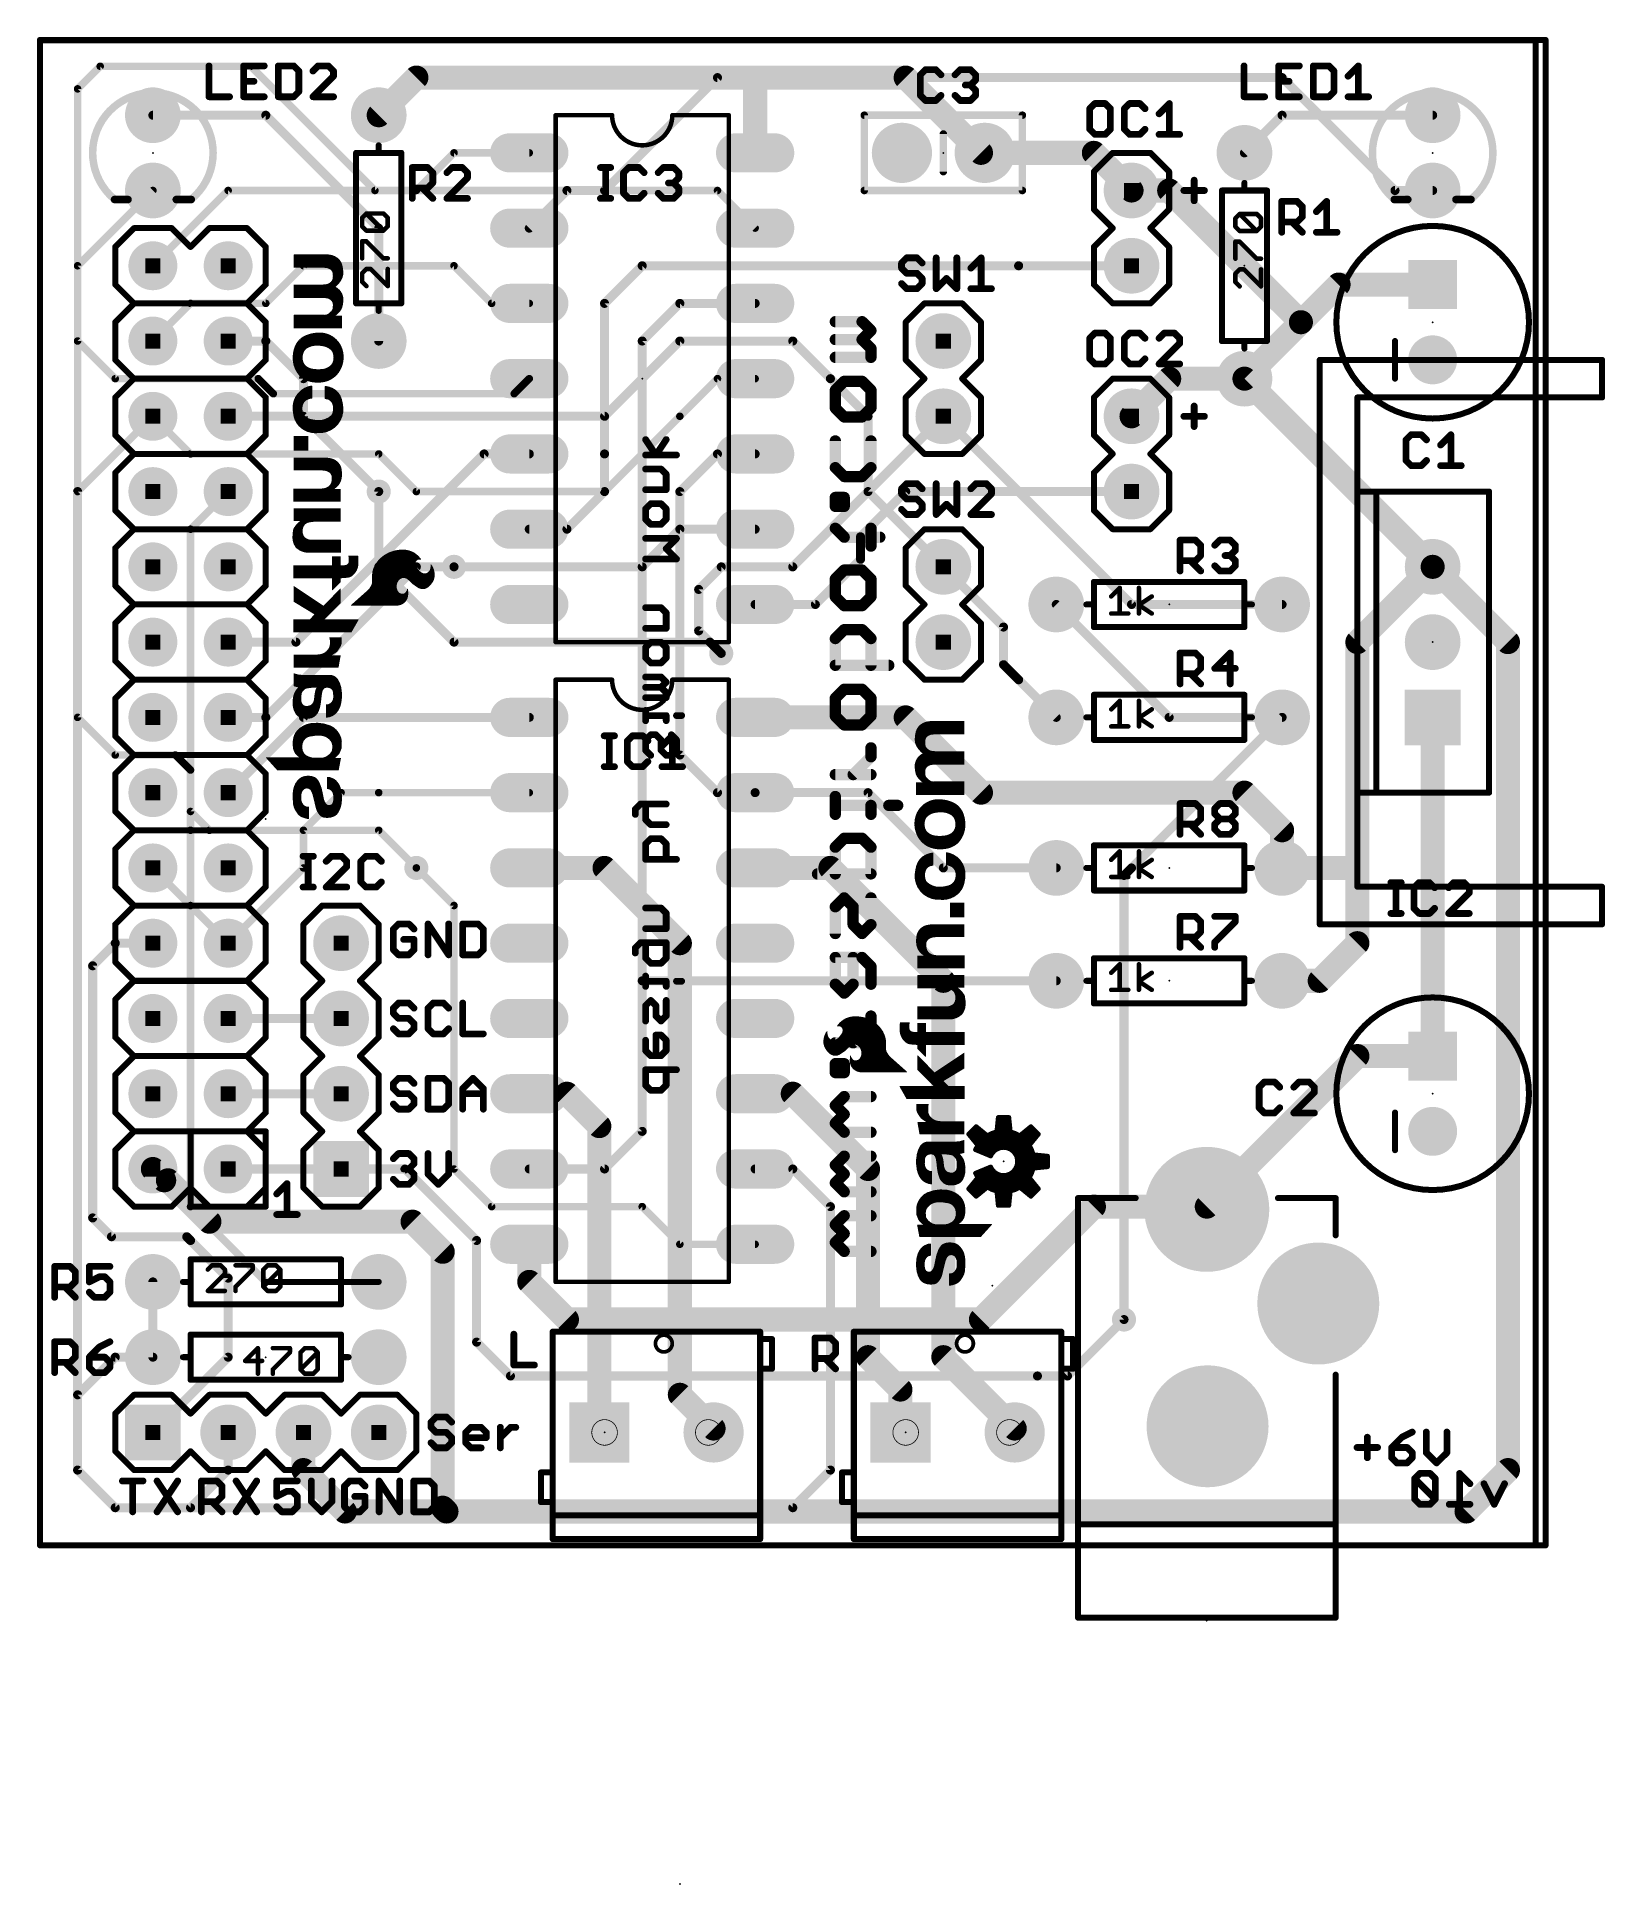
# Model space of a CAD drawing. Extents: x -0.1 to 52.8, y -11.4 to 50.9.
import ezdxf

# ---------------------------------------------------------------- set-up
doc = ezdxf.new("R2010")
doc.units = 0
for name, color, linetype in [('1', 12, 'CONTINUOUS'), ('16', 132, 'CONTINUOUS'), ('17', 110, 'CONTINUOUS'), ('18', 110, 'CONTINUOUS'), ('20', 53, 'CONTINUOUS'), ('21', 41, 'CONTINUOUS'), ('22', 40, 'CONTINUOUS'), ('23', 53, 'CONTINUOUS'), ('24', 53, 'CONTINUOUS'), ('51', 53, 'CONTINUOUS')]:
    doc.layers.add(name, color=color, linetype=linetype)

# ---------------------------------------------------------------- blocks, each defined once
blk = doc.blocks.new('SQUAREP')
blk.add_solid([(-0.5, -0.5), (0.5, -0.5), (-0.5, 0.5), (0.5, 0.5)])
blk = doc.blocks.new('ROUNDP')
at = {"const_width": 0.5}
blk.add_lwpolyline([(0, -0.25, 1), (0, 0.25, 1), (0, -0.25)], format="xyb", dxfattribs=at)
blk = doc.blocks.new('LONGP100')
at = {"const_width": 1}
blk.add_lwpolyline([(-0.5, 0), (0.5, 0)], dxfattribs=at)
at = {"const_width": 0.5}
for points in [[(-0.5, 0.25, 1), (-0.5, -0.25)], [(0.5, -0.25, 1), (0.5, 0.25)]]:
    blk.add_lwpolyline(points, format="xyb", dxfattribs=at)
blk = doc.blocks.new('RECT')
blk.add_solid([(-0.5, -0.5), (0.5, -0.5), (-0.5, 0.5), (0.5, 0.5)])
blk = doc.blocks.new('ROUNDV')
at = {"const_width": 0.5}
blk.add_lwpolyline([(0, -0.25, 1), (0, 0.25, 1), (0, -0.25)], format="xyb", dxfattribs=at)

msp = doc.modelspace()

# ---------------------------------------------------------------- linework, layer by layer
at = {"layer": '1'}
for points, const_width in [([(1.27, 49.149), (2.032, 49.911)], 0.254), ([(2.032, 49.911), (7.112, 49.911)], 0.254), ([(7.112, 49.911), (11.303, 45.72)], 0.254), ([(12.7, 49.53), (11.43, 48.26)], 0.8128), ([(24.13, 49.53), (12.7, 49.53)], 0.8128), ([(29.21, 49.53), (24.13, 49.53)], 0.8128), ([(24.13, 46.99), (24.13, 49.53)], 0.8128), ([(31.75, 46.99), (29.21, 49.53)], 0.8128), ([(1.27, 27.94), (1.27, 49.149)], 0.254), ([(3.81, 48.26), (7.62, 48.26)], 0.3048), ([(7.62, 48.26), (11.43, 44.45)], 0.3048), ([(41.91, 48.26), (40.64, 46.99)], 0.3048), ([(46.99, 48.26), (41.91, 48.26)], 0.3048), ([(31.877, 46.99), (31.75, 46.99)], 0.8128), ([(31.877, 46.99), (35.56, 46.99)], 0.8128), ([(35.56, 46.99), (36.83, 45.72)], 0.8128), ([(38.1, 45.72), (36.83, 45.72)], 0.8128), ([(38.1, 45.72), (42.545, 41.275)], 0.8128), ([(11.303, 45.72), (22.86, 45.72)], 0.254), ([(22.86, 45.72), (24.13, 44.45)], 0.254), ([(11.43, 44.45), (11.43, 40.64)], 0.3048), ([(20.32, 43.18), (19.05, 41.91)], 0.3048), ([(33.02, 43.18), (20.32, 43.18)], 0.3048), ([(33.02, 43.18), (36.83, 43.18)], 0.3048), ([(43.815, 42.545), (42.545, 41.275)], 0.8128), ([(46.99, 42.545), (43.815, 42.545)], 0.8128), ([(19.05, 41.91), (19.05, 36.83)], 0.3048), ([(20.32, 40.64), (21.59, 41.91)], 0.3048), ([(21.59, 41.91), (24.13, 41.91)], 0.3048), ([(42.545, 41.275), (40.64, 39.37)], 0.8128), ([(6.35, 40.64), (7.62, 40.64)], 0.3048), ([(7.62, 40.64), (8.89, 39.37)], 0.3048), ([(20.32, 19.05), (20.32, 40.64)], 0.3048), ([(8.89, 39.37), (8.89, 38.1)], 0.3048), ([(38.1, 39.37), (36.83, 38.1)], 0.8128), ([(40.64, 39.37), (38.1, 39.37)], 0.8128), ([(46.99, 33.02), (40.64, 39.37)], 0.8128), ([(8.89, 38.1), (11.43, 35.56)], 0.3048), ([(30.48, 38.1), (25.4, 33.02)], 0.3048), ([(14.986, 36.83), (8.636, 30.48)], 0.3048), ([(16.51, 36.83), (14.986, 36.83)], 0.3048), ([(19.05, 35.56), (19.05, 36.83)], 0.3048), ([(22.86, 36.83), (21.59, 35.56)], 0.3048), ([(24.13, 36.83), (22.86, 36.83)], 0.3048), ([(17.78, 34.29), (19.05, 35.56)], 0.3048), ([(21.59, 35.56), (21.59, 26.67)], 0.3048), ([(27.686, 34.036), (29.21, 35.56)], 0.3048), ([(29.21, 35.56), (36.83, 35.56)], 0.3048), ([(16.51, 34.29), (17.78, 34.29)], 0.3048), ([(27.686, 33.274), (27.686, 34.036)], 0.3048), ([(12.7, 33.02), (8.89, 29.21)], 0.3048), ([(13.97, 33.02), (12.7, 33.02)], 0.3048), ([(22.987, 33.02), (22.225, 32.258)], 0.3048), ([(25.4, 33.02), (22.987, 33.02)], 0.3048), ([(26.162, 31.75), (27.686, 33.274)], 0.3048), ([(32.512, 30.988), (30.48, 33.02)], 0.3048), ([(44.45, 30.48), (46.99, 33.02)], 0.8128), ([(49.53, 30.48), (46.99, 33.02)], 0.8128), ([(22.225, 32.258), (22.225, 30.861)], 0.3048), ([(24.13, 31.75), (26.162, 31.75)], 0.3048), ([(38.1, 27.94), (34.29, 31.75)], 0.3048), ([(8.636, 30.48), (6.35, 30.48)], 0.3048), ([(22.225, 30.861), (22.987, 30.099)], 0.3048), ([(32.512, 29.718), (32.512, 30.988)], 0.3048), ([(44.45, 22.86), (44.45, 30.48)], 0.8128), ([(49.53, 30.48), (49.53, 2.54)], 0.8128), ([(7.62, 27.94), (8.89, 29.21)], 0.3048), ([(33.02, 29.21), (32.512, 29.718)], 0.3048), ([(34.29, 27.94), (33.02, 29.21)], 0.3048), ([(2.54, 26.67), (1.27, 27.94)], 0.254), ([(8.89, 27.94), (6.35, 25.4)], 0.3048), ([(6.35, 27.94), (7.62, 27.94)], 0.3048), ([(16.51, 27.94), (8.89, 27.94)], 0.3048), ([(29.21, 27.94), (24.13, 27.94)], 0.8128), ([(31.75, 25.4), (29.21, 27.94)], 0.8128), ([(41.91, 27.94), (38.1, 27.94)], 0.3048), ([(46.99, 27.94), (46.99, 16.51)], 0.8128), ([(21.59, 26.67), (22.86, 25.4)], 0.3048), ([(4.572, 26.67), (2.54, 26.67)], 0.254), ([(5.08, 26.162), (4.572, 26.67)], 0.254), ([(5.08, 24.13), (5.08, 26.162)], 0.254), ([(40.64, 25.4), (31.75, 25.4)], 0.8128), ([(41.91, 24.13), (40.64, 25.4)], 0.8128), ([(10.16, 25.4), (8.89, 24.13)], 0.254), ([(11.43, 25.4), (10.16, 25.4)], 0.254), ([(16.51, 25.4), (11.43, 25.4)], 0.254), ([(22.86, 25.4), (24.13, 25.4)], 0.3048), ([(27.94, 25.4), (24.13, 25.4)], 0.3048), ([(30.48, 22.86), (27.94, 25.4)], 0.3048), ([(41.91, 22.86), (41.91, 24.13)], 0.8128), ([(5.08, 21.59), (5.08, 24.13)], 0.254), ([(8.89, 24.13), (8.89, 22.86)], 0.254), ([(41.91, 22.86), (44.45, 22.86)], 0.8128), ([(44.45, 20.32), (44.45, 22.86)], 0.8128), ([(8.89, 22.86), (6.35, 20.32)], 0.254), ([(13.97, 21.59), (12.7, 22.86)], 0.254), ([(34.29, 22.86), (30.48, 22.86)], 0.3048), ([(5.08, 21.59), (6.35, 20.32)], 0.254), ([(13.97, 12.7), (13.97, 21.59)], 0.254), ([(43.18, 19.05), (44.45, 20.32)], 0.8128), ([(1.778, 19.558), (2.54, 20.32)], 0.3048), ([(2.54, 20.32), (3.81, 20.32)], 0.3048), ([(1.778, 11.049), (1.778, 19.558)], 0.3048), ([(41.91, 19.05), (43.18, 19.05)], 0.8128), ([(34.29, 19.05), (20.32, 19.05)], 0.3048), ([(20.32, 19.05), (20.32, 13.97)], 0.3048), ([(6.35, 17.78), (10.16, 17.78)], 0.3048), ([(44.45, 16.51), (39.37, 11.43)], 0.8128), ([(46.99, 16.51), (44.45, 16.51)], 0.8128), ([(10.16, 15.24), (6.35, 15.24)], 0.3048), ([(20.32, 13.97), (19.05, 12.7)], 0.3048), ([(4.191, 12.319), (3.81, 12.7)], 0.8128), ([(4.318, 12.319), (4.191, 12.319)], 0.8128), ([(5.715, 10.922), (4.318, 12.319)], 0.8128), ([(10.16, 12.7), (6.35, 12.7)], 0.3048), ([(12.319, 12.7), (10.16, 12.7)], 0.3048), ([(12.319, 12.7), (14.732, 10.287)], 0.3048), ([(15.24, 11.43), (13.97, 12.7)], 0.254), ([(19.05, 12.7), (16.51, 12.7)], 0.3048), ([(5.715, 10.922), (12.573, 10.922)], 0.8128), ([(12.573, 10.922), (13.589, 9.906)], 0.8128), ([(20.32, 11.43), (15.24, 11.43)], 0.254), ([(21.59, 10.16), (20.32, 11.43)], 0.254), ([(35.56, 11.43), (31.75, 7.62)], 0.8128), ([(39.37, 11.43), (35.56, 11.43)], 0.8128), ([(39.37, 11.3378), (39.37, 11.43)], 0.8128), ([(2.413, 10.414), (1.778, 11.049)], 0.3048), ([(4.953, 10.414), (2.413, 10.414)], 0.3048), ([(5.08, 10.287), (4.953, 10.414)], 0.3048), ([(6.35, 9.017), (5.08, 10.287)], 0.3048), ([(13.589, 9.906), (13.589, 1.27)], 0.8128), ([(14.732, 10.287), (14.732, 6.858)], 0.3048), ([(16.51, 8.89), (16.51, 10.16)], 0.8128), ([(24.13, 10.16), (21.59, 10.16)], 0.254), ([(3.81, 8.89), (3.81, 6.35)], 0.3048), ([(6.35, 6.35), (6.35, 9.017)], 0.3048), ([(17.78, 7.62), (16.51, 8.89)], 0.8128), ([(31.75, 7.62), (17.78, 7.62)], 0.8128), ([(34.671, 5.715), (36.576, 7.62)], 0.3048), ([(14.732, 6.858), (15.875, 5.715)], 0.3048), ([(2.54, 6.35), (1.27, 5.08)], 0.3048), ([(3.81, 6.35), (2.54, 6.35)], 0.3048), ([(3.81, 3.81), (6.35, 6.35)], 0.3048), ([(15.875, 5.715), (33.655, 5.715)], 0.3048), ([(33.655, 5.715), (34.671, 5.715)], 0.3048), ([(1.27, 5.08), (1.27, 2.54)], 0.3048), ([(6.35, 2.54), (6.35, 3.81)], 0.3048), ([(8.89, 3.81), (8.89, 2.54)], 0.8128), ([(1.27, 2.54), (2.54, 1.27)], 0.3048), ([(5.08, 1.27), (6.35, 2.54)], 0.3048), ([(8.89, 2.54), (10.287, 1.143)], 0.8128), ([(49.53, 2.54), (48.133, 1.143)], 0.8128), ([(2.54, 1.27), (5.08, 1.27)], 0.3048), ([(13.716, 1.143), (10.287, 1.143)], 0.8128), ([(13.589, 1.27), (13.716, 1.143)], 0.8128), ([(48.133, 1.143), (13.716, 1.143)], 0.8128)]:
    msp.add_lwpolyline(points, dxfattribs=dict(at, const_width=const_width))
for points, const_width in [([(2.032, 49.9745, 1), (2.032, 49.8475)], 0.127), ([(2.0769, 49.8661, 1), (1.9871, 49.9559)], 0.127), ([(7.1569, 49.9559, 1), (7.0671, 49.8661)], 0.127), ([(7.112, 49.8475, 1), (7.112, 49.9745)], 0.127), ([(12.7, 49.7332, 1), (12.7, 49.3268)], 0.4064), ([(12.8437, 49.3863, 1), (12.5563, 49.6737)], 0.4064), ([(24.13, 49.7332, 1), (24.13, 49.3268)], 0.4064), ([(24.3332, 49.53, 1), (23.9268, 49.53)], 0.4064), ([(24.13, 49.3268, 1), (24.13, 49.7332)], 0.4064), ([(29.3537, 49.6737, 1), (29.0663, 49.3863)], 0.4064), ([(29.21, 49.3268, 1), (29.21, 49.7332)], 0.4064), ([(1.3335, 49.149, 1), (1.2065, 49.149)], 0.127), ([(1.2251, 49.1939, 1), (1.3149, 49.1041)], 0.127), ([(3.81, 48.3362, 1), (3.81, 48.1838)], 0.1524), ([(7.6739, 48.3139, 1), (7.5661, 48.2061)], 0.1524), ([(7.62, 48.1838, 1), (7.62, 48.3362)], 0.1524), ([(11.2863, 48.4037, 1), (11.5737, 48.1163)], 0.4064), ([(41.91, 48.3362, 1), (41.91, 48.1838)], 0.1524), ([(41.9639, 48.2061, 1), (41.8561, 48.3139)], 0.1524), ([(46.99, 48.1838, 1), (46.99, 48.3362)], 0.1524), ([(31.75, 47.1932, 1), (31.75, 46.7868)], 0.4064), ([(31.877, 47.1932, 1), (31.877, 46.7868)], 0.4064), ([(31.877, 46.7868, 1), (31.877, 47.1932)], 0.4064), ([(35.7037, 47.1337, 1), (35.4163, 46.8463)], 0.4064), ([(35.56, 46.7868, 1), (35.56, 47.1932)], 0.4064), ([(23.9268, 46.99, 1), (24.3332, 46.99)], 0.4064), ([(31.6063, 46.8463, 1), (31.8937, 47.1337)], 0.4064), ([(40.5861, 47.0439, 1), (40.6939, 46.9361)], 0.1524), ([(36.83, 45.9232, 1), (36.83, 45.5168)], 0.4064), ([(38.2437, 45.8637, 1), (37.9563, 45.5763)], 0.4064), ([(38.1, 45.5168, 1), (38.1, 45.9232)], 0.4064), ([(11.303, 45.7835, 1), (11.303, 45.6565)], 0.127), ([(11.2581, 45.6751, 1), (11.3479, 45.7649)], 0.127), ([(22.9049, 45.7649, 1), (22.8151, 45.6751)], 0.127), ([(22.86, 45.6565, 1), (22.86, 45.7835)], 0.127), ([(36.6863, 45.5763, 1), (36.9737, 45.8637)], 0.4064), ([(11.5062, 44.45, 1), (11.3538, 44.45)], 0.1524), ([(11.3761, 44.3961, 1), (11.4839, 44.5039)], 0.1524), ([(24.0851, 44.4051, 1), (24.1749, 44.4949)], 0.127), ([(20.32, 43.2562, 1), (20.32, 43.1038)], 0.1524), ([(20.3739, 43.1261, 1), (20.2661, 43.2339)], 0.1524), ([(33.02, 43.2562, 1), (33.02, 43.1038)], 0.1524), ([(33.02, 43.1038, 1), (33.02, 43.2562)], 0.1524), ([(36.83, 43.1038, 1), (36.83, 43.2562)], 0.1524), ([(43.815, 42.7482, 1), (43.815, 42.3418)], 0.4064), ([(43.9587, 42.4013, 1), (43.6713, 42.6887)], 0.4064), ([(46.99, 42.3418, 1), (46.99, 42.7482)], 0.4064), ([(19.1262, 41.91, 1), (18.9738, 41.91)], 0.1524), ([(18.9961, 41.9639, 1), (19.1039, 41.8561)], 0.1524), ([(21.59, 41.9862, 1), (21.59, 41.8338)], 0.1524), ([(21.6439, 41.8561, 1), (21.5361, 41.9639)], 0.1524), ([(24.13, 41.8338, 1), (24.13, 41.9862)], 0.1524), ([(42.4013, 41.4187, 1), (42.6887, 41.1313)], 0.4064), ([(42.6887, 41.1313, 1), (42.4013, 41.4187)], 0.4064), ([(42.4013, 41.1313, 1), (42.6887, 41.4187)], 0.4064), ([(6.35, 40.7162, 1), (6.35, 40.5638)], 0.1524), ([(7.6739, 40.6939, 1), (7.5661, 40.5861)], 0.1524), ([(7.62, 40.5638, 1), (7.62, 40.7162)], 0.1524), ([(11.3538, 40.64, 1), (11.5062, 40.64)], 0.1524), ([(20.3962, 40.64, 1), (20.2438, 40.64)], 0.1524), ([(20.2661, 40.6939, 1), (20.3739, 40.5861)], 0.1524), ([(8.9662, 39.37, 1), (8.8138, 39.37)], 0.1524), ([(8.8361, 39.3161, 1), (8.9439, 39.4239)], 0.1524), ([(38.1, 39.5732, 1), (38.1, 39.1668)], 0.4064), ([(38.2437, 39.2263, 1), (37.9563, 39.5137)], 0.4064), ([(40.7837, 39.5137, 1), (40.4963, 39.2263)], 0.4064), ([(40.4963, 39.5137, 1), (40.7837, 39.2263)], 0.4064), ([(40.64, 39.1668, 1), (40.64, 39.5732)], 0.4064), ([(8.9439, 38.1539, 1), (8.8361, 38.0461)], 0.1524), ([(8.8138, 38.1, 1), (8.9662, 38.1)], 0.1524), ([(30.5339, 38.0461, 1), (30.4261, 38.1539)], 0.1524), ([(36.6863, 38.2437, 1), (36.9737, 37.9563)], 0.4064), ([(14.986, 36.9062, 1), (14.986, 36.7538)], 0.1524), ([(15.0399, 36.7761, 1), (14.9321, 36.8839)], 0.1524), ([(16.51, 36.7538, 1), (16.51, 36.9062)], 0.1524), ([(19.1262, 36.83, 1), (18.9738, 36.83)], 0.1524), ([(18.9738, 36.83, 1), (19.1262, 36.83)], 0.1524), ([(22.86, 36.9062, 1), (22.86, 36.7538)], 0.1524), ([(22.9139, 36.7761, 1), (22.8061, 36.8839)], 0.1524), ([(24.13, 36.7538, 1), (24.13, 36.9062)], 0.1524), ([(11.3761, 35.5061, 1), (11.4839, 35.6139)], 0.1524), ([(18.9738, 35.56, 1), (19.1262, 35.56)], 0.1524), ([(19.1039, 35.5061, 1), (18.9961, 35.6139)], 0.1524), ([(21.6662, 35.56, 1), (21.5138, 35.56)], 0.1524), ([(21.5361, 35.6139, 1), (21.6439, 35.5061)], 0.1524), ([(29.21, 35.6362, 1), (29.21, 35.4838)], 0.1524), ([(29.2639, 35.5061, 1), (29.1561, 35.6139)], 0.1524), ([(36.83, 35.4838, 1), (36.83, 35.6362)], 0.1524), ([(16.51, 34.3662, 1), (16.51, 34.2138)], 0.1524), ([(17.7261, 34.3439, 1), (17.8339, 34.2361)], 0.1524), ([(17.78, 34.2138, 1), (17.78, 34.3662)], 0.1524), ([(27.7622, 34.036, 1), (27.6098, 34.036)], 0.1524), ([(27.6321, 34.0899, 1), (27.7399, 33.9821)], 0.1524), ([(12.7, 33.0962, 1), (12.7, 32.9438)], 0.1524), ([(12.7539, 32.9661, 1), (12.6461, 33.0739)], 0.1524), ([(13.97, 32.9438, 1), (13.97, 33.0962)], 0.1524), ([(22.987, 33.0962, 1), (22.987, 32.9438)], 0.1524), ([(23.0409, 32.9661, 1), (22.9331, 33.0739)], 0.1524), ([(25.3461, 33.0739, 1), (25.4539, 32.9661)], 0.1524), ([(25.4, 32.9438, 1), (25.4, 33.0962)], 0.1524), ([(27.6098, 33.274, 1), (27.7622, 33.274)], 0.1524), ([(27.7399, 33.2201, 1), (27.6321, 33.3279)], 0.1524), ([(30.5339, 33.0739, 1), (30.4261, 32.9661)], 0.1524), ([(47.1337, 33.1637, 1), (46.8463, 32.8763)], 0.4064), ([(47.1337, 32.8763, 1), (46.8463, 33.1637)], 0.4064), ([(46.8463, 32.8763, 1), (47.1337, 33.1637)], 0.4064), ([(22.3012, 32.258, 1), (22.1488, 32.258)], 0.1524), ([(22.1711, 32.3119, 1), (22.2789, 32.2041)], 0.1524), ([(24.13, 31.8262, 1), (24.13, 31.6738)], 0.1524), ([(26.1081, 31.8039, 1), (26.2159, 31.6961)], 0.1524), ([(26.162, 31.6738, 1), (26.162, 31.8262)], 0.1524), ([(34.3439, 31.8039, 1), (34.2361, 31.6961)], 0.1524), ([(6.35, 30.5562, 1), (6.35, 30.4038)], 0.1524), ([(8.5821, 30.5339, 1), (8.6899, 30.4261)], 0.1524), ([(8.636, 30.4038, 1), (8.636, 30.5562)], 0.1524), ([(22.2789, 30.9149, 1), (22.1711, 30.8071)], 0.1524), ([(22.1488, 30.861, 1), (22.3012, 30.861)], 0.1524), ([(32.5882, 30.988, 1), (32.4358, 30.988)], 0.1524), ([(32.4581, 30.9341, 1), (32.5659, 31.0419)], 0.1524), ([(44.6532, 30.48, 1), (44.2468, 30.48)], 0.4064), ([(44.3063, 30.6237, 1), (44.5937, 30.3363)], 0.4064), ([(49.7332, 30.48, 1), (49.3268, 30.48)], 0.4064), ([(49.3863, 30.3363, 1), (49.6737, 30.6237)], 0.4064), ([(22.9331, 30.0451, 1), (23.0409, 30.1529)], 0.1524), ([(8.8361, 29.2639, 1), (8.9439, 29.1561)], 0.1524), ([(8.9439, 29.1561, 1), (8.8361, 29.2639)], 0.1524), ([(32.5659, 29.7719, 1), (32.4581, 29.6641)], 0.1524), ([(32.4358, 29.718, 1), (32.5882, 29.718)], 0.1524), ([(33.0739, 29.2639, 1), (32.9661, 29.1561)], 0.1524), ([(32.9661, 29.1561, 1), (33.0739, 29.2639)], 0.1524), ([(1.3149, 27.9849, 1), (1.2251, 27.8951)], 0.127), ([(6.35, 28.0162, 1), (6.35, 27.8638)], 0.1524), ([(7.5661, 27.9939, 1), (7.6739, 27.8861)], 0.1524), ([(7.62, 27.8638, 1), (7.62, 28.0162)], 0.1524), ([(8.89, 28.0162, 1), (8.89, 27.8638)], 0.1524), ([(8.9439, 27.8861, 1), (8.8361, 27.9939)], 0.1524), ([(16.51, 27.8638, 1), (16.51, 28.0162)], 0.1524), ([(24.13, 28.1432, 1), (24.13, 27.7368)], 0.4064), ([(29.3537, 28.0837, 1), (29.0663, 27.7963)], 0.4064), ([(29.21, 27.7368, 1), (29.21, 28.1432)], 0.4064), ([(34.2361, 27.8861, 1), (34.3439, 27.9939)], 0.1524), ([(38.1, 28.0162, 1), (38.1, 27.8638)], 0.1524), ([(38.0461, 27.8861, 1), (38.1539, 27.9939)], 0.1524), ([(41.91, 27.8638, 1), (41.91, 28.0162)], 0.1524), ([(47.1932, 27.94, 1), (46.7868, 27.94)], 0.4064), ([(1.2065, 27.94, 1), (1.3335, 27.94)], 0.127), ([(21.6439, 26.7239, 1), (21.5361, 26.6161)], 0.1524), ([(2.54, 26.7335, 1), (2.54, 26.6065)], 0.127), ([(2.4951, 26.6251, 1), (2.5849, 26.7149)], 0.127), ([(4.6169, 26.7149, 1), (4.5271, 26.6251)], 0.127), ([(4.572, 26.6065, 1), (4.572, 26.7335)], 0.127), ([(5.1435, 26.162, 1), (5.0165, 26.162)], 0.127), ([(5.0351, 26.1171, 1), (5.1249, 26.2069)], 0.127), ([(21.5138, 26.67, 1), (21.6662, 26.67)], 0.1524), ([(31.75, 25.6032, 1), (31.75, 25.1968)], 0.4064), ([(31.6063, 25.2563, 1), (31.8937, 25.5437)], 0.4064), ([(40.7837, 25.5437, 1), (40.4963, 25.2563)], 0.4064), ([(40.64, 25.1968, 1), (40.64, 25.6032)], 0.4064), ([(6.2961, 25.4539, 1), (6.4039, 25.3461)], 0.1524), ([(10.16, 25.4635, 1), (10.16, 25.3365)], 0.127), ([(10.2049, 25.3551, 1), (10.1151, 25.4449)], 0.127), ([(11.43, 25.4635, 1), (11.43, 25.3365)], 0.127), ([(11.43, 25.3365, 1), (11.43, 25.4635)], 0.127), ([(16.51, 25.3365, 1), (16.51, 25.4635)], 0.127), ([(22.86, 25.4762, 1), (22.86, 25.3238)], 0.1524), ([(22.8061, 25.3461, 1), (22.9139, 25.4539)], 0.1524), ([(24.13, 25.4762, 1), (24.13, 25.3238)], 0.1524), ([(24.13, 25.3238, 1), (24.13, 25.4762)], 0.1524), ([(27.9939, 25.4539, 1), (27.8861, 25.3461)], 0.1524), ([(27.94, 25.3238, 1), (27.94, 25.4762)], 0.1524), ([(42.1132, 24.13, 1), (41.7068, 24.13)], 0.4064), ([(41.7663, 23.9863, 1), (42.0537, 24.2737)], 0.4064), ([(5.1435, 24.13, 1), (5.0165, 24.13)], 0.127), ([(5.0165, 24.13, 1), (5.1435, 24.13)], 0.127), ([(8.9535, 24.13, 1), (8.8265, 24.13)], 0.127), ([(8.8451, 24.1749, 1), (8.9349, 24.0851)], 0.127), ([(41.91, 23.0632, 1), (41.91, 22.6568)], 0.4064), ([(41.7068, 22.86, 1), (42.1132, 22.86)], 0.4064), ([(44.6532, 22.86, 1), (44.2468, 22.86)], 0.4064), ([(44.2468, 22.86, 1), (44.6532, 22.86)], 0.4064), ([(44.45, 22.6568, 1), (44.45, 23.0632)], 0.4064), ([(8.8265, 22.86, 1), (8.9535, 22.86)], 0.127), ([(8.9349, 22.8151, 1), (8.8451, 22.9049)], 0.127), ([(12.7449, 22.9049, 1), (12.6551, 22.8151)], 0.127), ([(30.48, 22.9362, 1), (30.48, 22.7838)], 0.1524), ([(30.4261, 22.8061, 1), (30.5339, 22.9139)], 0.1524), ([(34.29, 22.7838, 1), (34.29, 22.9362)], 0.1524), ([(5.1249, 21.6349, 1), (5.0351, 21.5451)], 0.127), ([(5.0165, 21.59, 1), (5.1435, 21.59)], 0.127), ([(14.0335, 21.59, 1), (13.9065, 21.59)], 0.127), ([(13.9251, 21.5451, 1), (14.0149, 21.6349)], 0.127), ([(44.5937, 20.1763, 1), (44.3063, 20.4637)], 0.4064), ([(2.54, 20.3962, 1), (2.54, 20.2438)], 0.1524), ([(2.5939, 20.2661, 1), (2.4861, 20.3739)], 0.1524), ([(3.81, 20.2438, 1), (3.81, 20.3962)], 0.1524), ([(6.3051, 20.3649, 1), (6.3949, 20.2751)], 0.127), ([(6.3051, 20.2751, 1), (6.3949, 20.3649)], 0.127), ([(44.2468, 20.32, 1), (44.6532, 20.32)], 0.4064), ([(1.8542, 19.558, 1), (1.7018, 19.558)], 0.1524), ([(1.7241, 19.6119, 1), (1.8319, 19.5041)], 0.1524), ([(41.91, 19.2532, 1), (41.91, 18.8468)], 0.4064), ([(43.0363, 19.1937, 1), (43.3237, 18.9063)], 0.4064), ([(43.18, 18.8468, 1), (43.18, 19.2532)], 0.4064), ([(20.32, 19.1262, 1), (20.32, 18.9738)], 0.1524), ([(20.3962, 19.05, 1), (20.2438, 19.05)], 0.1524), ([(20.2438, 19.05, 1), (20.3962, 19.05)], 0.1524), ([(34.29, 18.9738, 1), (34.29, 19.1262)], 0.1524), ([(6.35, 17.8562, 1), (6.35, 17.7038)], 0.1524), ([(10.16, 17.7038, 1), (10.16, 17.8562)], 0.1524), ([(44.45, 16.7132, 1), (44.45, 16.3068)], 0.4064), ([(44.5937, 16.3663, 1), (44.3063, 16.6537)], 0.4064), ([(46.99, 16.3068, 1), (46.99, 16.7132)], 0.4064), ([(46.7868, 16.51, 1), (47.1932, 16.51)], 0.4064), ([(6.35, 15.3162, 1), (6.35, 15.1638)], 0.1524), ([(10.16, 15.1638, 1), (10.16, 15.3162)], 0.1524), ([(20.2438, 13.97, 1), (20.3962, 13.97)], 0.1524), ([(20.3739, 13.9161, 1), (20.2661, 14.0239)], 0.1524), ([(3.9537, 12.8437, 1), (3.6663, 12.5563)], 0.4064), ([(4.191, 12.5222, 1), (4.191, 12.1158)], 0.4064), ([(4.0473, 12.1753, 1), (4.3347, 12.4627)], 0.4064), ([(4.4617, 12.4627, 1), (4.1743, 12.1753)], 0.4064), ([(4.318, 12.1158, 1), (4.318, 12.5222)], 0.4064), ([(6.35, 12.7762, 1), (6.35, 12.6238)], 0.1524), ([(10.16, 12.7762, 1), (10.16, 12.6238)], 0.1524), ([(10.16, 12.6238, 1), (10.16, 12.7762)], 0.1524), ([(12.3729, 12.7539, 1), (12.2651, 12.6461)], 0.1524), ([(12.319, 12.6238, 1), (12.319, 12.7762)], 0.1524), ([(14.0149, 12.7449, 1), (13.9251, 12.6551)], 0.127), ([(13.9065, 12.7, 1), (14.0335, 12.7)], 0.127), ([(16.51, 12.7762, 1), (16.51, 12.6238)], 0.1524), ([(18.9961, 12.7539, 1), (19.1039, 12.6461)], 0.1524), ([(19.05, 12.6238, 1), (19.05, 12.7762)], 0.1524), ([(5.715, 11.1252, 1), (5.715, 10.7188)], 0.4064), ([(5.5713, 10.7783, 1), (5.8587, 11.0657)], 0.4064), ([(12.7167, 11.0657, 1), (12.4293, 10.7783)], 0.4064), ([(12.573, 10.7188, 1), (12.573, 11.1252)], 0.4064), ([(15.24, 11.4935, 1), (15.24, 11.3665)], 0.127), ([(15.1951, 11.3851, 1), (15.2849, 11.4749)], 0.127), ([(20.3649, 11.4749, 1), (20.2751, 11.3851)], 0.127), ([(20.32, 11.3665, 1), (20.32, 11.4935)], 0.127), ([(35.56, 11.6332, 1), (35.56, 11.2268)], 0.4064), ([(35.7037, 11.2863, 1), (35.4163, 11.5737)], 0.4064), ([(39.5732, 11.43, 1), (39.1668, 11.43)], 0.4064), ([(39.2263, 11.5737, 1), (39.5137, 11.2863)], 0.4064), ([(39.1668, 11.3378, 1), (39.5732, 11.3378)], 0.4064), ([(39.37, 11.2268, 1), (39.37, 11.6332)], 0.4064), ([(1.8319, 11.1029, 1), (1.7241, 10.9951)], 0.1524), ([(1.7018, 11.049, 1), (1.8542, 11.049)], 0.1524), ([(2.413, 10.4902, 1), (2.413, 10.3378)], 0.1524), ([(2.3591, 10.3601, 1), (2.4669, 10.4679)], 0.1524), ([(5.0069, 10.4679, 1), (4.8991, 10.3601)], 0.1524), ([(4.953, 10.3378, 1), (4.953, 10.4902)], 0.1524), ([(5.1339, 10.3409, 1), (5.0261, 10.2331)], 0.1524), ([(5.0261, 10.2331, 1), (5.1339, 10.3409)], 0.1524), ([(13.7922, 9.906, 1), (13.3858, 9.906)], 0.4064), ([(13.4453, 9.7623, 1), (13.7327, 10.0497)], 0.4064), ([(14.8082, 10.287, 1), (14.6558, 10.287)], 0.1524), ([(14.6781, 10.2331, 1), (14.7859, 10.3409)], 0.1524), ([(16.7132, 10.16, 1), (16.3068, 10.16)], 0.4064), ([(21.59, 10.2235, 1), (21.59, 10.0965)], 0.127), ([(21.5451, 10.1151, 1), (21.6349, 10.2049)], 0.127), ([(24.13, 10.0965, 1), (24.13, 10.2235)], 0.127), ([(3.8862, 8.89, 1), (3.7338, 8.89)], 0.1524), ([(6.4262, 9.017, 1), (6.2738, 9.017)], 0.1524), ([(6.2961, 8.9631, 1), (6.4039, 9.0709)], 0.1524), ([(16.6537, 9.0337, 1), (16.3663, 8.7463)], 0.4064), ([(16.3068, 8.89, 1), (16.7132, 8.89)], 0.4064), ([(17.78, 7.8232, 1), (17.78, 7.4168)], 0.4064), ([(17.6363, 7.4763, 1), (17.9237, 7.7637)], 0.4064), ([(31.6063, 7.7637, 1), (31.8937, 7.4763)], 0.4064), ([(31.75, 7.4168, 1), (31.75, 7.8232)], 0.4064), ([(36.6299, 7.5661, 1), (36.5221, 7.6739)], 0.1524), ([(14.7859, 6.9119, 1), (14.6781, 6.8041)], 0.1524), ([(14.6558, 6.858, 1), (14.8082, 6.858)], 0.1524), ([(2.54, 6.4262, 1), (2.54, 6.2738)], 0.1524), ([(2.5939, 6.2961, 1), (2.4861, 6.4039)], 0.1524), ([(3.7338, 6.35, 1), (3.8862, 6.35)], 0.1524), ([(3.81, 6.2738, 1), (3.81, 6.4262)], 0.1524), ([(6.2738, 6.35, 1), (6.4262, 6.35)], 0.1524), ([(6.4039, 6.2961, 1), (6.2961, 6.4039)], 0.1524), ([(15.875, 5.7912, 1), (15.875, 5.6388)], 0.1524), ([(15.8211, 5.6611, 1), (15.9289, 5.7689)], 0.1524), ([(33.655, 5.7912, 1), (33.655, 5.6388)], 0.1524), ([(33.655, 5.6388, 1), (33.655, 5.7912)], 0.1524), ([(34.6171, 5.7689, 1), (34.7249, 5.6611)], 0.1524), ([(34.671, 5.6388, 1), (34.671, 5.7912)], 0.1524), ([(1.3462, 5.08, 1), (1.1938, 5.08)], 0.1524), ([(1.2161, 5.1339, 1), (1.3239, 5.0261)], 0.1524), ([(3.7561, 3.8639, 1), (3.8639, 3.7561)], 0.1524), ([(6.4262, 3.81, 1), (6.2738, 3.81)], 0.1524), ([(9.0932, 3.81, 1), (8.6868, 3.81)], 0.4064), ([(1.3239, 2.5939, 1), (1.2161, 2.4861)], 0.1524), ([(1.1938, 2.54, 1), (1.3462, 2.54)], 0.1524), ([(6.2738, 2.54, 1), (6.4262, 2.54)], 0.1524), ([(6.4039, 2.4861, 1), (6.2961, 2.5939)], 0.1524), ([(9.0337, 2.6837, 1), (8.7463, 2.3963)], 0.4064), ([(8.6868, 2.54, 1), (9.0932, 2.54)], 0.4064), ([(49.3268, 2.54, 1), (49.7332, 2.54)], 0.4064), ([(49.6737, 2.3963, 1), (49.3863, 2.6837)], 0.4064), ([(2.54, 1.3462, 1), (2.54, 1.1938)], 0.1524), ([(2.4861, 1.2161, 1), (2.5939, 1.3239)], 0.1524), ([(5.0261, 1.3239, 1), (5.1339, 1.2161)], 0.1524), ([(5.08, 1.1938, 1), (5.08, 1.3462)], 0.1524), ([(10.287, 1.3462, 1), (10.287, 0.9398)], 0.4064), ([(10.1433, 0.9993, 1), (10.4307, 1.2867)], 0.4064), ([(13.7327, 1.4137, 1), (13.4453, 1.1263)], 0.4064), ([(13.3858, 1.27, 1), (13.7922, 1.27)], 0.4064), ([(13.716, 1.3462, 1), (13.716, 0.9398)], 0.4064), ([(13.5723, 0.9993, 1), (13.8597, 1.2867)], 0.4064), ([(13.716, 0.9398, 1), (13.716, 1.3462)], 0.4064), ([(47.9893, 1.2867, 1), (48.2767, 0.9993)], 0.4064), ([(48.133, 0.9398, 1), (48.133, 1.3462)], 0.4064)]:
    msp.add_lwpolyline(points, format="xyb", dxfattribs=dict(at, const_width=const_width))
at = {"layer": '16'}
for points, const_width in [([(0, 50.8), (50.8, 50.8)], 0.2032), ([(0, 0), (0, 50.8)], 0.2032), ([(50.8, 50.8), (50.8, 0)], 0.2032), ([(22.86, 49.53), (19.05, 45.72)], 0.3048), ([(41.91, 49.53), (22.86, 49.53)], 0.3048), ([(45.72, 45.72), (41.91, 49.53)], 0.3048), ([(13.97, 46.99), (12.7, 45.72)], 0.254), ([(16.51, 46.99), (13.97, 46.99)], 0.254), ([(3.81, 45.72), (1.27, 43.18)], 0.254), ([(6.35, 45.72), (3.81, 43.18)], 0.254), ([(12.7, 45.72), (6.35, 45.72)], 0.254), ([(17.78, 45.72), (16.51, 44.45)], 0.3048), ([(19.05, 45.72), (17.78, 45.72)], 0.3048), ([(46.99, 45.72), (45.72, 45.72)], 0.3048), ([(1.27, 43.18), (1.27, 40.64)], 0.254), ([(8.89, 43.18), (7.62, 41.91)], 0.254), ([(13.97, 43.18), (8.89, 43.18)], 0.254), ([(15.24, 41.91), (13.97, 43.18)], 0.254), ([(5.08, 41.91), (3.81, 40.64)], 0.254), ([(7.62, 41.91), (5.08, 41.91)], 0.254), ([(16.51, 41.91), (15.24, 41.91)], 0.254), ([(1.27, 40.64), (2.54, 39.37)], 0.254), ([(19.05, 38.1), (21.59, 40.64)], 0.3048), ([(21.59, 40.64), (25.4, 40.64)], 0.3048), ([(25.4, 40.64), (26.67, 39.37)], 0.3048), ([(2.54, 39.37), (7.366, 39.37)], 0.254), ([(7.366, 39.37), (7.874, 38.862)], 0.254), ([(16.002, 38.862), (16.51, 39.37)], 0.254), ([(22.86, 39.37), (21.59, 38.1)], 0.254), ([(24.13, 39.37), (22.86, 39.37)], 0.254), ([(26.67, 39.37), (27.94, 38.1)], 0.3048), ([(7.874, 38.862), (16.002, 38.862)], 0.254), ([(1.27, 35.56), (3.81, 38.1)], 0.254), ([(5.08, 36.83), (3.81, 38.1)], 0.254), ([(19.05, 38.1), (6.35, 38.1)], 0.3048), ([(21.59, 38.1), (19.05, 35.56)], 0.254), ([(27.94, 38.1), (27.94, 35.56)], 0.3048), ([(36.83, 31.75), (30.48, 38.1)], 0.3048), ([(11.43, 36.83), (5.08, 36.83)], 0.254), ([(12.7, 35.56), (11.43, 36.83)], 0.254), ([(1.27, 2.54), (1.27, 35.56)], 0.3048), ([(5.08, 34.29), (6.35, 35.56)], 0.254), ([(11.43, 33.02), (11.43, 35.56)], 0.3048), ([(19.05, 35.56), (12.7, 35.56)], 0.254), ([(27.94, 35.56), (30.48, 33.02)], 0.3048), ([(5.08, 24.765), (5.08, 34.29)], 0.254), ([(21.59, 34.29), (20.32, 33.02)], 0.3048), ([(21.59, 34.29), (24.13, 34.29)], 0.3048), ([(13.97, 30.48), (11.43, 33.02)], 0.3048), ([(20.32, 33.02), (13.97, 33.02)], 0.3048), ([(41.91, 31.75), (36.83, 31.75)], 0.3048), ([(13.97, 30.48), (22.606, 30.48)], 0.3048), ([(22.606, 30.48), (22.987, 30.099)], 0.3048), ([(36.83, 22.86), (41.91, 27.94)], 0.3048), ([(5.715, 24.13), (5.08, 24.765)], 0.254), ([(11.43, 24.13), (5.715, 24.13)], 0.254), ([(12.7, 22.86), (11.43, 24.13)], 0.254), ([(19.05, 22.86), (16.51, 22.86)], 0.8128), ([(21.59, 20.32), (19.05, 22.86)], 0.8128), ([(26.67, 22.86), (24.13, 22.86)], 0.8128), ([(30.48, 19.05), (26.67, 22.86)], 0.8128), ([(5.08, 21.59), (3.81, 22.86)], 0.254), ([(36.576, 22.606), (36.83, 22.86)], 0.3048), ([(36.576, 7.62), (36.576, 22.606)], 0.3048), ([(5.08, 11.43), (5.08, 21.59)], 0.254), ([(21.59, 17.78), (21.59, 20.32)], 0.8128), ([(30.48, 16.51), (30.48, 19.05)], 0.8128), ([(21.59, 5.08), (21.59, 17.78)], 0.8128), ([(30.48, 6.35), (30.48, 16.51)], 0.8128), ([(17.78, 15.24), (16.51, 15.24)], 0.8128), ([(18.8722, 14.1478), (17.78, 15.24)], 0.8128), ([(25.4, 15.24), (24.13, 15.24)], 0.8128), ([(27.94, 12.7), (25.4, 15.24)], 0.8128), ([(18.8722, 3.81), (18.8722, 14.1478)], 0.8128), ([(27.94, 6.35), (27.94, 12.7)], 0.8128), ([(24.13, 12.7), (25.4, 12.7)], 0.3048), ([(25.4, 12.7), (26.67, 11.43)], 0.3048), ([(7.62, 8.89), (5.08, 11.43)], 0.254), ([(26.67, 11.43), (26.67, 2.54)], 0.3048), ([(7.62, 8.89), (11.43, 8.89)], 0.2032), ([(29.0322, 5.2578), (27.94, 6.35)], 0.8128), ([(32.8878, 3.9422), (30.48, 6.35)], 0.8128), ([(29.0322, 3.81), (29.0322, 5.2578)], 0.8128), ([(22.7278, 3.9422), (21.59, 5.08)], 0.8128), ([(22.7278, 3.81), (22.7278, 3.9422)], 0.8128), ([(32.8878, 3.81), (32.8878, 3.9422)], 0.8128), ([(2.54, 1.27), (1.27, 2.54)], 0.3048), ([(26.67, 2.54), (25.4, 1.27)], 0.3048), ([(46.5558, 2.4266), (46.382, 2.2529)], 0.2286), ([(46.9032, 2.4266), (46.5558, 2.4266)], 0.2286), ([(47.0769, 2.2529), (46.9032, 2.4266)], 0.2286), ([(48.2463, 2.0792), (47.8989, 2.4266)], 0.2286), ([(47.8989, 2.4266), (47.8989, 1.3843)], 0.2286), ([(46.382, 2.2529), (46.382, 1.558)], 0.2286), ([(47.0769, 1.558), (46.382, 2.2529)], 0.2286), ([(47.0769, 1.558), (47.0769, 2.2529)], 0.2286), ([(49.0683, 1.3843), (48.7208, 2.0792)], 0.2286), ([(49.4157, 2.0792), (49.0683, 1.3843)], 0.2286), ([(25.4, 1.27), (2.54, 1.27)], 0.3048), ([(46.382, 1.558), (46.5558, 1.3843)], 0.2286), ([(46.5558, 1.3843), (46.9032, 1.3843)], 0.2286), ([(46.9032, 1.3843), (47.0769, 1.558)], 0.2286), ([(48.2463, 1.3843), (47.5514, 1.3843)], 0.2286), ([(50.8, 0), (0, 0)], 0.2032)]:
    msp.add_lwpolyline(points, dxfattribs=dict(at, const_width=const_width))
for points, const_width in [([(0, 50.8508, 1), (0, 50.7492)], 0.1016), ([(0.0508, 50.8, 1), (-0.0508, 50.8)], 0.1016), ([(50.8508, 50.8, 1), (50.7492, 50.8)], 0.1016), ([(50.8, 50.7492, 1), (50.8, 50.8508)], 0.1016), ([(22.86, 49.6062, 1), (22.86, 49.4538)], 0.1524), ([(22.9139, 49.4761, 1), (22.8061, 49.5839)], 0.1524), ([(41.9639, 49.5839, 1), (41.8561, 49.4761)], 0.1524), ([(41.91, 49.4538, 1), (41.91, 49.6062)], 0.1524), ([(13.97, 47.0535, 1), (13.97, 46.9265)], 0.127), ([(14.0149, 46.9451, 1), (13.9251, 47.0349)], 0.127), ([(16.51, 46.9265, 1), (16.51, 47.0535)], 0.127), ([(3.8549, 45.6751, 1), (3.7651, 45.7649)], 0.127), ([(6.35, 45.7835, 1), (6.35, 45.6565)], 0.127), ([(6.3949, 45.6751, 1), (6.3051, 45.7649)], 0.127), ([(12.6551, 45.7649, 1), (12.7449, 45.6751)], 0.127), ([(12.7, 45.6565, 1), (12.7, 45.7835)], 0.127), ([(17.78, 45.7962, 1), (17.78, 45.6438)], 0.1524), ([(17.8339, 45.6661, 1), (17.7261, 45.7739)], 0.1524), ([(18.9961, 45.7739, 1), (19.1039, 45.6661)], 0.1524), ([(19.05, 45.6438, 1), (19.05, 45.7962)], 0.1524), ([(45.72, 45.7962, 1), (45.72, 45.6438)], 0.1524), ([(45.6661, 45.6661, 1), (45.7739, 45.7739)], 0.1524), ([(46.99, 45.6438, 1), (46.99, 45.7962)], 0.1524), ([(16.4561, 44.5039, 1), (16.5639, 44.3961)], 0.1524), ([(1.3335, 43.18, 1), (1.2065, 43.18)], 0.127), ([(1.2251, 43.2249, 1), (1.3149, 43.1351)], 0.127), ([(3.7651, 43.2249, 1), (3.8549, 43.1351)], 0.127), ([(8.89, 43.2435, 1), (8.89, 43.1165)], 0.127), ([(8.9349, 43.1351, 1), (8.8451, 43.2249)], 0.127), ([(14.0149, 43.2249, 1), (13.9251, 43.1351)], 0.127), ([(13.97, 43.1165, 1), (13.97, 43.2435)], 0.127), ([(5.08, 41.9735, 1), (5.08, 41.8465)], 0.127), ([(5.1249, 41.8651, 1), (5.0351, 41.9549)], 0.127), ([(7.5751, 41.9549, 1), (7.6649, 41.8651)], 0.127), ([(7.62, 41.8465, 1), (7.62, 41.9735)], 0.127), ([(15.24, 41.9735, 1), (15.24, 41.8465)], 0.127), ([(15.1951, 41.8651, 1), (15.2849, 41.9549)], 0.127), ([(16.51, 41.8465, 1), (16.51, 41.9735)], 0.127), ([(1.3149, 40.6849, 1), (1.2251, 40.5951)], 0.127), ([(1.2065, 40.64, 1), (1.3335, 40.64)], 0.127), ([(3.7651, 40.6849, 1), (3.8549, 40.5951)], 0.127), ([(21.59, 40.7162, 1), (21.59, 40.5638)], 0.1524), ([(21.6439, 40.5861, 1), (21.5361, 40.6939)], 0.1524), ([(25.4539, 40.6939, 1), (25.3461, 40.5861)], 0.1524), ([(25.4, 40.5638, 1), (25.4, 40.7162)], 0.1524), ([(2.54, 39.4335, 1), (2.54, 39.3065)], 0.127), ([(2.4951, 39.3251, 1), (2.5849, 39.4149)], 0.127), ([(7.4109, 39.4149, 1), (7.3211, 39.3251)], 0.127), ([(7.366, 39.3065, 1), (7.366, 39.4335)], 0.127), ([(16.5549, 39.3251, 1), (16.4651, 39.4149)], 0.127), ([(22.86, 39.4335, 1), (22.86, 39.3065)], 0.127), ([(22.9049, 39.3251, 1), (22.8151, 39.4149)], 0.127), ([(24.13, 39.3065, 1), (24.13, 39.4335)], 0.127), ([(26.7239, 39.4239, 1), (26.6161, 39.3161)], 0.1524), ([(26.6161, 39.3161, 1), (26.7239, 39.4239)], 0.1524), ([(7.874, 38.9255, 1), (7.874, 38.7985)], 0.127), ([(7.8291, 38.8171, 1), (7.9189, 38.9069)], 0.127), ([(15.9571, 38.9069, 1), (16.0469, 38.8171)], 0.127), ([(16.002, 38.7985, 1), (16.002, 38.9255)], 0.127), ([(3.8549, 38.1449, 1), (3.7651, 38.0551)], 0.127), ([(3.8549, 38.0551, 1), (3.7651, 38.1449)], 0.127), ([(6.35, 38.1762, 1), (6.35, 38.0238)], 0.1524), ([(18.9961, 38.1539, 1), (19.1039, 38.0461)], 0.1524), ([(19.05, 38.0238, 1), (19.05, 38.1762)], 0.1524), ([(21.5451, 38.1449, 1), (21.6349, 38.0551)], 0.127), ([(21.6349, 38.0551, 1), (21.5451, 38.1449)], 0.127), ([(28.0162, 38.1, 1), (27.8638, 38.1)], 0.1524), ([(27.8861, 38.0461, 1), (27.9939, 38.1539)], 0.1524), ([(30.5339, 38.1539, 1), (30.4261, 38.0461)], 0.1524), ([(5.08, 36.8935, 1), (5.08, 36.7665)], 0.127), ([(5.0351, 36.7851, 1), (5.1249, 36.8749)], 0.127), ([(11.4749, 36.8749, 1), (11.3851, 36.7851)], 0.127), ([(11.43, 36.7665, 1), (11.43, 36.8935)], 0.127), ([(1.3462, 35.56, 1), (1.1938, 35.56)], 0.1524), ([(1.2251, 35.6049, 1), (1.3149, 35.5151)], 0.127), ([(6.3949, 35.5151, 1), (6.3051, 35.6049)], 0.127), ([(11.5062, 35.56, 1), (11.3538, 35.56)], 0.1524), ([(12.7, 35.6235, 1), (12.7, 35.4965)], 0.127), ([(12.6551, 35.5151, 1), (12.7449, 35.6049)], 0.127), ([(19.0051, 35.6049, 1), (19.0949, 35.5151)], 0.127), ([(19.05, 35.4965, 1), (19.05, 35.6235)], 0.127), ([(27.9939, 35.6139, 1), (27.8861, 35.5061)], 0.1524), ([(27.8638, 35.56, 1), (28.0162, 35.56)], 0.1524), ([(5.1435, 34.29, 1), (5.0165, 34.29)], 0.127), ([(5.0351, 34.3349, 1), (5.1249, 34.2451)], 0.127), ([(21.59, 34.3662, 1), (21.59, 34.2138)], 0.1524), ([(21.6439, 34.2361, 1), (21.5361, 34.3439)], 0.1524), ([(24.13, 34.2138, 1), (24.13, 34.3662)], 0.1524), ([(11.4839, 33.0739, 1), (11.3761, 32.9661)], 0.1524), ([(11.3538, 33.02, 1), (11.5062, 33.02)], 0.1524), ([(13.97, 33.0962, 1), (13.97, 32.9438)], 0.1524), ([(20.2661, 33.0739, 1), (20.3739, 32.9661)], 0.1524), ([(20.32, 32.9438, 1), (20.32, 33.0962)], 0.1524), ([(30.4261, 32.9661, 1), (30.5339, 33.0739)], 0.1524), ([(36.83, 31.8262, 1), (36.83, 31.6738)], 0.1524), ([(36.7761, 31.6961, 1), (36.8839, 31.8039)], 0.1524), ([(41.91, 31.6738, 1), (41.91, 31.8262)], 0.1524), ([(13.97, 30.5562, 1), (13.97, 30.4038)], 0.1524), ([(13.9161, 30.4261, 1), (14.0239, 30.5339)], 0.1524), ([(22.6599, 30.5339, 1), (22.5521, 30.4261)], 0.1524), ([(22.606, 30.4038, 1), (22.606, 30.5562)], 0.1524), ([(22.9331, 30.0451, 1), (23.0409, 30.1529)], 0.1524), ([(41.9639, 27.8861, 1), (41.8561, 27.9939)], 0.1524), ([(5.1249, 24.8099, 1), (5.0351, 24.7201)], 0.127), ([(5.0165, 24.765, 1), (5.1435, 24.765)], 0.127), ([(5.715, 24.1935, 1), (5.715, 24.0665)], 0.127), ([(5.6701, 24.0851, 1), (5.7599, 24.1749)], 0.127), ([(11.4749, 24.1749, 1), (11.3851, 24.0851)], 0.127), ([(11.43, 24.0665, 1), (11.43, 24.1935)], 0.127), ([(16.51, 23.0632, 1), (16.51, 22.6568)], 0.4064), ([(19.1937, 23.0037, 1), (18.9063, 22.7163)], 0.4064), ([(19.05, 22.6568, 1), (19.05, 23.0632)], 0.4064), ([(24.13, 23.0632, 1), (24.13, 22.6568)], 0.4064), ([(26.8137, 23.0037, 1), (26.5263, 22.7163)], 0.4064), ([(26.67, 22.6568, 1), (26.67, 23.0632)], 0.4064), ([(3.8549, 22.9049, 1), (3.7651, 22.8151)], 0.127), ([(12.6551, 22.8151, 1), (12.7449, 22.9049)], 0.127), ([(36.6522, 22.606, 1), (36.4998, 22.606)], 0.1524), ([(36.5221, 22.6599, 1), (36.6299, 22.5521)], 0.1524), ([(36.7761, 22.9139, 1), (36.8839, 22.8061)], 0.1524), ([(36.8839, 22.8061, 1), (36.7761, 22.9139)], 0.1524), ([(5.1435, 21.59, 1), (5.0165, 21.59)], 0.127), ([(5.0351, 21.5451, 1), (5.1249, 21.6349)], 0.127), ([(21.7932, 20.32, 1), (21.3868, 20.32)], 0.4064), ([(21.4463, 20.1763, 1), (21.7337, 20.4637)], 0.4064), ([(30.6832, 19.05, 1), (30.2768, 19.05)], 0.4064), ([(30.3363, 18.9063, 1), (30.6237, 19.1937)], 0.4064), ([(21.7932, 17.78, 1), (21.3868, 17.78)], 0.4064), ([(21.3868, 17.78, 1), (21.7932, 17.78)], 0.4064), ([(30.6832, 16.51, 1), (30.2768, 16.51)], 0.4064), ([(30.2768, 16.51, 1), (30.6832, 16.51)], 0.4064), ([(16.51, 15.4432, 1), (16.51, 15.0368)], 0.4064), ([(17.9237, 15.3837, 1), (17.6363, 15.0963)], 0.4064), ([(17.78, 15.0368, 1), (17.78, 15.4432)], 0.4064), ([(24.13, 15.4432, 1), (24.13, 15.0368)], 0.4064), ([(25.5437, 15.3837, 1), (25.2563, 15.0963)], 0.4064), ([(25.4, 15.0368, 1), (25.4, 15.4432)], 0.4064), ([(19.0754, 14.1478, 1), (18.669, 14.1478)], 0.4064), ([(18.7285, 14.0041, 1), (19.0159, 14.2915)], 0.4064), ([(28.1432, 12.7, 1), (27.7368, 12.7)], 0.4064), ([(24.13, 12.7762, 1), (24.13, 12.6238)], 0.1524), ([(25.4539, 12.7539, 1), (25.3461, 12.6461)], 0.1524), ([(25.4, 12.6238, 1), (25.4, 12.7762)], 0.1524), ([(27.7963, 12.5563, 1), (28.0837, 12.8437)], 0.4064), ([(5.1249, 11.4749, 1), (5.0351, 11.3851)], 0.127), ([(5.0165, 11.43, 1), (5.1435, 11.43)], 0.127), ([(26.7462, 11.43, 1), (26.5938, 11.43)], 0.1524), ([(26.6161, 11.3761, 1), (26.7239, 11.4839)], 0.1524), ([(7.5751, 8.8451, 1), (7.6649, 8.9349)], 0.127), ([(7.62, 8.9408, 1), (7.62, 8.8392)], 0.1016), ([(11.43, 8.8392, 1), (11.43, 8.9408)], 0.1016), ([(36.4998, 7.62, 1), (36.6522, 7.62)], 0.1524), ([(28.0837, 6.4937, 1), (27.7963, 6.2063)], 0.4064), ([(27.7368, 6.35, 1), (28.1432, 6.35)], 0.4064), ([(30.6237, 6.4937, 1), (30.3363, 6.2063)], 0.4064), ([(30.2768, 6.35, 1), (30.6832, 6.35)], 0.4064), ([(29.2354, 5.2578, 1), (28.829, 5.2578)], 0.4064), ([(21.7337, 5.2237, 1), (21.4463, 4.9363)], 0.4064), ([(21.3868, 5.08, 1), (21.7932, 5.08)], 0.4064), ([(28.8885, 5.1141, 1), (29.1759, 5.4015)], 0.4064), ([(18.669, 3.81, 1), (19.0754, 3.81)], 0.4064), ([(22.931, 3.9422, 1), (22.5246, 3.9422)], 0.4064), ([(22.5246, 3.81, 1), (22.931, 3.81)], 0.4064), ([(22.5841, 3.7985, 1), (22.8715, 4.0859)], 0.4064), ([(28.829, 3.81, 1), (29.2354, 3.81)], 0.4064), ([(33.091, 3.9422, 1), (32.6846, 3.9422)], 0.4064), ([(32.6846, 3.81, 1), (33.091, 3.81)], 0.4064), ([(32.7441, 3.7985, 1), (33.0315, 4.0859)], 0.4064), ([(1.3239, 2.5939, 1), (1.2161, 2.4861)], 0.1524), ([(1.1938, 2.54, 1), (1.3462, 2.54)], 0.1524), ([(26.5938, 2.54, 1), (26.7462, 2.54)], 0.1524), ([(26.7239, 2.4861, 1), (26.6161, 2.5939)], 0.1524), ([(46.5558, 2.4837, 1), (46.5558, 2.3694)], 0.1143), ([(46.5962, 2.3862, 1), (46.5154, 2.467)], 0.1143), ([(46.9436, 2.467, 1), (46.8628, 2.3862)], 0.1143), ([(46.9032, 2.3694, 1), (46.9032, 2.4837)], 0.1143), ([(47.9393, 2.467, 1), (47.8585, 2.3862)], 0.1143), ([(47.956, 2.4266, 1), (47.8417, 2.4266)], 0.1143), ([(46.4392, 2.2529, 1), (46.3249, 2.2529)], 0.1143), ([(46.4225, 2.2933, 1), (46.3416, 2.2125)], 0.1143), ([(46.3416, 2.2933, 1), (46.4225, 2.2125)], 0.1143), ([(47.1341, 2.2529, 1), (47.0198, 2.2529)], 0.1143), ([(47.0365, 2.2125, 1), (47.1173, 2.2933)], 0.1143), ([(48.2059, 2.0387, 1), (48.2867, 2.1196)], 0.1143), ([(48.772, 2.1047, 1), (48.6697, 2.0536)], 0.1143), ([(49.4668, 2.0536, 1), (49.3646, 2.1047)], 0.1143), ([(2.54, 1.3462, 1), (2.54, 1.1938)], 0.1524), ([(2.4861, 1.2161, 1), (2.5939, 1.3239)], 0.1524), ([(25.3461, 1.3239, 1), (25.4539, 1.2161)], 0.1524), ([(25.4, 1.1938, 1), (25.4, 1.3462)], 0.1524), ([(46.4225, 1.5984, 1), (46.3416, 1.5176)], 0.1143), ([(46.3249, 1.558, 1), (46.4392, 1.558)], 0.1143), ([(46.5558, 1.4415, 1), (46.5558, 1.3272)], 0.1143), ([(46.5154, 1.3439, 1), (46.5962, 1.4247)], 0.1143), ([(46.8628, 1.4247, 1), (46.9436, 1.3439)], 0.1143), ([(46.9032, 1.3272, 1), (46.9032, 1.4415)], 0.1143), ([(47.0198, 1.558, 1), (47.1341, 1.558)], 0.1143), ([(47.1173, 1.5176, 1), (47.0365, 1.5984)], 0.1143), ([(47.0365, 1.5176, 1), (47.1173, 1.5984)], 0.1143), ([(47.5514, 1.4415, 1), (47.5514, 1.3272)], 0.1143), ([(47.8417, 1.3843, 1), (47.956, 1.3843)], 0.1143), ([(48.2463, 1.3272, 1), (48.2463, 1.4415)], 0.1143), ([(49.0172, 1.4099, 1), (49.1194, 1.3587)], 0.1143), ([(49.0172, 1.3587, 1), (49.1194, 1.4099)], 0.1143), ([(0, 0.0508, 1), (0, -0.0508)], 0.1016), ([(-0.0508, 0, 1), (0.0508, 0)], 0.1016), ([(50.7492, 0, 1), (50.8508, 0)], 0.1016), ([(50.8, -0.0508, 1), (50.8, 0.0508)], 0.1016)]:
    msp.add_lwpolyline(points, format="xyb", dxfattribs=dict(at, const_width=const_width))
at = {"layer": '20', "const_width": 0.2032}
for points in [[(50.47, 50.79), (0, 50.79)], [(0, 50.79), (0, 0)], [(50.47, 0), (50.47, 50.79)], [(0, 0), (50.47, 0)]]:
    msp.add_lwpolyline(points, dxfattribs=at)
at = {"layer": '20', "const_width": 0.1016}
for points in [[(0, 50.8408, 1), (0, 50.7392)], [(0.0508, 50.79, 1), (-0.0508, 50.79)], [(50.5208, 50.79, 1), (50.4192, 50.79)], [(50.47, 50.7392, 1), (50.47, 50.8408)], [(0, 0.0508, 1), (0, -0.0508)], [(-0.0508, 0, 1), (0.0508, 0)], [(50.4192, 0, 1), (50.5208, 0)], [(50.47, -0.0508, 1), (50.47, 0.0508)]]:
    msp.add_lwpolyline(points, format="xyb", dxfattribs=at)
at = {"layer": '21'}
for points, const_width in [([(5.7023, 49.9246), (5.7023, 48.8823)], 0.2286), ([(7.5666, 49.9246), (6.8717, 49.9246)], 0.2286), ([(6.8717, 49.9246), (6.8717, 48.8823)], 0.2286), ([(8.0411, 49.9246), (8.0411, 48.8823)], 0.2286), ([(8.5622, 49.9246), (8.0411, 49.9246)], 0.2286), ([(8.736, 49.7509), (8.5622, 49.9246)], 0.2286), ([(9.3842, 49.9246), (9.2105, 49.7509)], 0.2286), ([(9.7316, 49.9246), (9.3842, 49.9246)], 0.2286), ([(9.9054, 49.7509), (9.7316, 49.9246)], 0.2286), ([(29.879, 49.7976), (29.7053, 49.6239)], 0.2286), ([(30.2264, 49.7976), (29.879, 49.7976)], 0.2286), ([(30.4002, 49.6239), (30.2264, 49.7976)], 0.2286), ([(30.8747, 49.6239), (31.0484, 49.7976)], 0.2286), ([(31.0484, 49.7976), (31.3958, 49.7976)], 0.2286), ([(31.3958, 49.7976), (31.5696, 49.6239)], 0.2286), ([(40.6273, 49.9246), (40.6273, 48.8823)], 0.2286), ([(42.4916, 49.9246), (41.7967, 49.9246)], 0.2286), ([(41.7967, 49.9246), (41.7967, 48.8823)], 0.2286), ([(42.9661, 49.9246), (42.9661, 48.8823)], 0.2286), ([(43.4872, 49.9246), (42.9661, 49.9246)], 0.2286), ([(43.661, 49.7509), (43.4872, 49.9246)], 0.2286), ([(44.1355, 49.5772), (44.4829, 49.9246)], 0.2286), ([(44.4829, 49.9246), (44.4829, 48.8823)], 0.2286), ([(6.8717, 49.4034), (7.2191, 49.4034)], 0.2286), ([(8.736, 49.056), (8.736, 49.7509)], 0.2286), ([(9.2105, 48.8823), (9.9054, 49.5772)], 0.2286), ([(9.9054, 49.5772), (9.9054, 49.7509)], 0.2286), ([(29.7053, 49.6239), (29.7053, 48.929)], 0.2286), ([(31.3958, 49.2764), (31.2221, 49.2764)], 0.2286), ([(31.5696, 49.4502), (31.3958, 49.2764)], 0.2286), ([(31.3958, 49.2764), (31.5696, 49.1027)], 0.2286), ([(31.5696, 49.6239), (31.5696, 49.4502)], 0.2286), ([(41.7967, 49.4034), (42.1441, 49.4034)], 0.2286), ([(43.661, 49.056), (43.661, 49.7509)], 0.2286), ([(5.7023, 48.8823), (6.3972, 48.8823)], 0.2286), ([(6.8717, 48.8823), (7.5666, 48.8823)], 0.2286), ([(8.0411, 48.8823), (8.5622, 48.8823)], 0.2286), ([(8.5622, 48.8823), (8.736, 49.056)], 0.2286), ([(9.9054, 48.8823), (9.2105, 48.8823)], 0.2286), ([(29.7053, 48.929), (29.879, 48.7553)], 0.2286), ([(29.879, 48.7553), (30.2264, 48.7553)], 0.2286), ([(30.2264, 48.7553), (30.4002, 48.929)], 0.2286), ([(31.0484, 48.7553), (30.8747, 48.929)], 0.2286), ([(31.3958, 48.7553), (31.0484, 48.7553)], 0.2286), ([(31.5696, 48.929), (31.3958, 48.7553)], 0.2286), ([(31.5696, 49.1027), (31.5696, 48.929)], 0.2286), ([(35.594, 48.6546), (35.4203, 48.4809)], 0.2286), ([(35.9414, 48.6546), (35.594, 48.6546)], 0.2286), ([(36.1152, 48.4809), (35.9414, 48.6546)], 0.2286), ([(36.7634, 48.6546), (36.5897, 48.4809)], 0.2286), ([(37.1108, 48.6546), (36.7634, 48.6546)], 0.2286), ([(37.2846, 48.4809), (37.1108, 48.6546)], 0.2286), ([(37.7591, 48.3072), (38.1065, 48.6546)], 0.2286), ([(38.1065, 48.6546), (38.1065, 47.6123)], 0.2286), ([(40.6273, 48.8823), (41.3222, 48.8823)], 0.2286), ([(41.7967, 48.8823), (42.4916, 48.8823)], 0.2286), ([(42.9661, 48.8823), (43.4872, 48.8823)], 0.2286), ([(43.4872, 48.8823), (43.661, 49.056)], 0.2286), ([(44.1355, 48.8823), (44.8304, 48.8823)], 0.2286), ([(17.399, 48.26), (17.399, 30.48)], 0.1524), ([(17.399, 48.26), (19.304, 48.26)], 0.1524), ([(23.241, 48.26), (21.336, 48.26)], 0.1524), ([(23.241, 30.48), (23.241, 48.26)], 0.1524), ([(27.813, 45.72), (27.813, 48.26)], 0.254), ([(27.813, 48.26), (33.147, 48.26)], 0.254), ([(33.147, 48.26), (33.147, 45.72)], 0.254), ([(35.4203, 48.4809), (35.4203, 47.786)], 0.2286), ([(36.1152, 47.786), (36.1152, 48.4809)], 0.2286), ([(36.5897, 48.4809), (36.5897, 47.786)], 0.2286), ([(30.48, 46.355), (30.48, 47.625)], 0.254), ([(35.4203, 47.786), (35.594, 47.6123)], 0.2286), ([(35.594, 47.6123), (35.9414, 47.6123)], 0.2286), ([(35.9414, 47.6123), (36.1152, 47.786)], 0.2286), ([(36.5897, 47.786), (36.7634, 47.6123)], 0.2286), ([(36.7634, 47.6123), (37.1108, 47.6123)], 0.2286), ([(37.1108, 47.6123), (37.2846, 47.786)], 0.2286), ([(37.7591, 47.6123), (38.454, 47.6123)], 0.2286), ([(10.668, 41.91), (10.668, 46.99)], 0.2032), ([(10.668, 46.99), (11.43, 46.99)], 0.2032), ([(11.43, 46.99), (11.43, 47.244)], 0.2032), ([(11.43, 46.99), (12.192, 46.99)], 0.2032), ([(12.192, 46.99), (12.192, 41.91)], 0.2032), ([(35.56, 46.355), (36.195, 46.99)], 0.2032), ([(36.195, 46.99), (37.465, 46.99)], 0.2032), ([(37.465, 46.99), (38.1, 46.355)], 0.2032), ([(12.5603, 45.4533), (12.5603, 46.4956)], 0.2286), ([(12.5603, 46.4956), (13.0814, 46.4956)], 0.2286), ([(13.0814, 46.4956), (13.2552, 46.3219)], 0.2286), ([(13.2552, 46.3219), (13.2552, 45.9744)], 0.2286), ([(13.9034, 46.4956), (13.7297, 46.3219)], 0.2286), ([(13.7297, 45.4533), (14.4246, 46.1482)], 0.2286), ([(14.2508, 46.4956), (13.9034, 46.4956)], 0.2286), ([(14.4246, 46.3219), (14.2508, 46.4956)], 0.2286), ([(14.4246, 46.1482), (14.4246, 46.3219)], 0.2286), ([(18.9103, 46.4956), (19.2577, 46.4956)], 0.2286), ([(19.084, 45.4533), (19.084, 46.4956)], 0.2286), ([(19.8636, 46.4956), (19.6899, 46.3219)], 0.2286), ([(19.6899, 46.3219), (19.6899, 45.627)], 0.2286), ([(20.211, 46.4956), (19.8636, 46.4956)], 0.2286), ([(20.3848, 46.3219), (20.211, 46.4956)], 0.2286), ([(20.8593, 46.3219), (21.033, 46.4956)], 0.2286), ([(21.033, 46.4956), (21.3804, 46.4956)], 0.2286), ([(21.3804, 46.4956), (21.5542, 46.3219)], 0.2286), ([(21.5542, 46.1482), (21.3804, 45.9744)], 0.2286), ([(21.5542, 46.3219), (21.5542, 46.1482)], 0.2286), ([(35.56, 45.085), (35.56, 46.355)], 0.2032), ([(38.1, 46.355), (38.1, 45.085)], 0.2032), ([(38.9427, 46.0679), (38.9427, 45.373)], 0.2286), ([(2.5146, 45.4152), (2.9718, 45.4152)], 0.254), ([(5.1054, 45.4152), (4.5974, 45.4152)], 0.254), ([(13.0814, 45.8007), (12.5603, 45.8007)], 0.2286), ([(12.9077, 45.8007), (13.2552, 45.4533)], 0.2286), ([(13.2552, 45.9744), (13.0814, 45.8007)], 0.2286), ([(14.4246, 45.4533), (13.7297, 45.4533)], 0.2286), ([(18.9103, 45.4533), (19.2577, 45.4533)], 0.2286), ([(19.6899, 45.627), (19.8636, 45.4533)], 0.2286), ([(19.8636, 45.4533), (20.211, 45.4533)], 0.2286), ([(20.211, 45.4533), (20.3848, 45.627)], 0.2286), ([(21.033, 45.4533), (20.8593, 45.627)], 0.2286), ([(21.3804, 45.4533), (21.033, 45.4533)], 0.2286), ([(21.3804, 45.9744), (21.2067, 45.9744)], 0.2286), ([(21.3804, 45.9744), (21.5542, 45.8007)], 0.2286), ([(21.5542, 45.627), (21.3804, 45.4533)], 0.2286), ([(21.5542, 45.8007), (21.5542, 45.627)], 0.2286), ([(33.147, 45.72), (27.813, 45.72)], 0.254), ([(38.5953, 45.7204), (39.2902, 45.7204)], 0.2286), ([(39.878, 40.64), (39.878, 45.72)], 0.2032), ([(39.878, 45.72), (40.64, 45.72)], 0.2032), ([(40.64, 45.72), (40.64, 45.974)], 0.2032), ([(40.64, 45.72), (41.402, 45.72)], 0.2032), ([(41.402, 45.72), (41.402, 40.64)], 0.2032), ([(45.6946, 45.4152), (46.1518, 45.4152)], 0.254), ([(48.2854, 45.4152), (47.7774, 45.4152)], 0.254), ([(10.8705, 44.7974), (11.0145, 44.9415)], 0.1524), ([(11.0145, 44.9415), (11.5907, 44.9415)], 0.1524), ([(11.5907, 44.3652), (11.0145, 44.9415)], 0.1524), ([(11.5907, 44.9415), (11.7348, 44.7974)], 0.1524), ([(36.195, 44.45), (35.56, 45.085)], 0.2032), ([(38.1, 45.085), (37.465, 44.45)], 0.2032), ([(40.3345, 44.7848), (40.4785, 44.9289)], 0.1524), ([(40.4785, 44.9289), (41.0547, 44.9289)], 0.1524), ([(41.0547, 44.3527), (40.4785, 44.9289)], 0.1524), ([(41.0547, 44.9289), (41.1988, 44.7848)], 0.1524), ([(41.8973, 44.3103), (41.8973, 45.3526)], 0.2286), ([(41.8973, 45.3526), (42.4184, 45.3526)], 0.2286), ([(42.4184, 45.3526), (42.5922, 45.1789)], 0.2286), ([(42.5922, 44.8314), (42.4184, 44.6577)], 0.2286), ([(42.5922, 45.1789), (42.5922, 44.8314)], 0.2286), ([(43.0667, 45.0052), (43.4141, 45.3526)], 0.2286), ([(43.4141, 45.3526), (43.4141, 44.3103)], 0.2286), ([(2.54, 43.815), (3.175, 44.45)], 0.2032), ([(4.445, 44.45), (3.175, 44.45)], 0.2032), ([(4.445, 44.45), (5.08, 43.815)], 0.2032), ([(5.08, 43.815), (5.715, 44.45)], 0.2032), ([(6.985, 44.45), (5.715, 44.45)], 0.2032), ([(6.985, 44.45), (7.62, 43.815)], 0.2032), ([(10.8705, 44.5093), (10.8705, 44.7974)], 0.1524), ([(11.0145, 44.3652), (10.8705, 44.5093)], 0.1524), ([(11.5907, 44.3652), (11.0145, 44.3652)], 0.1524), ([(11.7348, 44.5093), (11.5907, 44.3652)], 0.1524), ([(11.7348, 44.7974), (11.7348, 44.5093)], 0.1524), ([(35.56, 43.815), (36.195, 44.45)], 0.2032), ([(37.465, 44.45), (38.1, 43.815)], 0.2032), ([(40.3345, 44.4967), (40.3345, 44.7848)], 0.1524), ([(40.4785, 44.3527), (40.3345, 44.4967)], 0.1524), ([(41.0547, 44.3527), (40.4785, 44.3527)], 0.1524), ([(41.1988, 44.4967), (41.0547, 44.3527)], 0.1524), ([(41.1988, 44.7848), (41.1988, 44.4967)], 0.1524), ([(42.4184, 44.6577), (41.8973, 44.6577)], 0.2286), ([(42.2447, 44.6577), (42.5922, 44.3103)], 0.2286), ([(43.0667, 44.3103), (43.7616, 44.3103)], 0.2286), ([(2.54, 42.545), (2.54, 43.815)], 0.2032), ([(7.62, 43.815), (7.62, 42.545)], 0.2032), ([(10.8705, 43.4297), (10.8705, 44.0059)], 0.1524), ([(10.8705, 44.0059), (11.0145, 44.0059)], 0.1524), ([(11.0145, 44.0059), (11.5907, 43.4297)], 0.1524), ([(35.56, 42.545), (35.56, 43.815)], 0.2032), ([(38.1, 43.815), (38.1, 42.545)], 0.2032), ([(40.3345, 43.4172), (40.3345, 43.9934)], 0.1524), ([(40.3345, 43.9934), (40.4785, 43.9934)], 0.1524), ([(40.4785, 43.9934), (41.0547, 43.4172)], 0.1524), ([(11.0145, 43.0704), (10.8705, 42.9264)], 0.1524), ([(11.1586, 43.0704), (11.0145, 43.0704)], 0.1524), ([(11.7348, 42.4942), (11.1586, 43.0704)], 0.1524), ([(11.5907, 43.4297), (11.7348, 43.4297)], 0.1524), ([(11.7348, 43.0704), (11.7348, 42.4942)], 0.1524), ([(29.244, 43.4476), (29.0703, 43.2739)], 0.2286), ([(29.0703, 43.2739), (29.0703, 43.1002)], 0.2286), ([(29.0703, 43.1002), (29.244, 42.9264)], 0.2286), ([(29.5914, 43.4476), (29.244, 43.4476)], 0.2286), ([(29.244, 42.9264), (29.5914, 42.9264)], 0.2286), ([(29.7652, 43.2739), (29.5914, 43.4476)], 0.2286), ([(29.5914, 42.9264), (29.7652, 42.7527)], 0.2286), ([(30.2397, 43.4476), (30.2397, 42.4053)], 0.2286), ([(30.9346, 42.4053), (30.9346, 43.4476)], 0.2286), ([(31.4091, 43.1002), (31.7565, 43.4476)], 0.2286), ([(31.7565, 43.4476), (31.7565, 42.4053)], 0.2286), ([(40.4785, 43.0579), (40.3345, 42.9138)], 0.1524), ([(40.6226, 43.0579), (40.4785, 43.0579)], 0.1524), ([(41.1988, 42.4816), (40.6226, 43.0579)], 0.1524), ([(41.0547, 43.4172), (41.1988, 43.4172)], 0.1524), ([(41.1988, 43.0579), (41.1988, 42.4816)], 0.1524), ([(3.175, 41.91), (2.54, 42.545)], 0.2032), ([(7.62, 42.545), (6.985, 41.91)], 0.2032), ([(10.8705, 42.9264), (10.8705, 42.6383)], 0.1524), ([(10.8705, 42.6383), (11.0145, 42.4942)], 0.1524), ([(29.244, 42.4053), (29.0703, 42.579)], 0.2286), ([(29.5914, 42.4053), (29.244, 42.4053)], 0.2286), ([(29.7652, 42.579), (29.5914, 42.4053)], 0.2286), ([(29.7652, 42.7527), (29.7652, 42.579)], 0.2286), ([(30.2397, 42.4053), (30.5871, 42.7527)], 0.2286), ([(30.5871, 42.7527), (30.9346, 42.4053)], 0.2286), ([(31.4091, 42.4053), (32.104, 42.4053)], 0.2286), ([(35.56, 42.545), (36.195, 41.91)], 0.2032), ([(37.465, 41.91), (38.1, 42.545)], 0.2032), ([(40.3345, 42.9138), (40.3345, 42.6257)], 0.1524), ([(40.3345, 42.6257), (40.4785, 42.4816)], 0.1524), ([(2.54, 41.275), (3.175, 41.91)], 0.2032), ([(3.175, 41.91), (6.985, 41.91)], 0.2032), ([(6.985, 41.91), (7.62, 41.275)], 0.2032), ([(11.43, 41.91), (10.668, 41.91)], 0.2032), ([(12.192, 41.91), (11.43, 41.91)], 0.2032), ([(11.43, 41.91), (11.43, 41.656)], 0.2032), ([(29.845, 41.91), (29.21, 41.275)], 0.2032), ([(31.115, 41.91), (29.845, 41.91)], 0.2032), ([(31.75, 41.275), (31.115, 41.91)], 0.2032), ([(36.195, 41.91), (37.465, 41.91)], 0.2032), ([(2.54, 40.005), (2.54, 41.275)], 0.2032), ([(7.62, 41.275), (7.62, 40.005)], 0.2032), ([(29.21, 40.005), (29.21, 41.275)], 0.2032), ([(31.75, 41.275), (31.75, 40.005)], 0.2032), ([(35.594, 40.9076), (35.4203, 40.7339)], 0.2286), ([(35.4203, 40.7339), (35.4203, 40.039)], 0.2286), ([(35.9414, 40.9076), (35.594, 40.9076)], 0.2286), ([(36.1152, 40.7339), (35.9414, 40.9076)], 0.2286), ([(36.1152, 40.039), (36.1152, 40.7339)], 0.2286), ([(36.7634, 40.9076), (36.5897, 40.7339)], 0.2286), ([(36.5897, 40.7339), (36.5897, 40.039)], 0.2286), ([(37.1108, 40.9076), (36.7634, 40.9076)], 0.2286), ([(37.2846, 40.7339), (37.1108, 40.9076)], 0.2286), ([(37.9328, 40.9076), (37.7591, 40.7339)], 0.2286), ([(37.7591, 39.8653), (38.454, 40.5602)], 0.2286), ([(38.2802, 40.9076), (37.9328, 40.9076)], 0.2286), ([(38.454, 40.7339), (38.2802, 40.9076)], 0.2286), ([(38.454, 40.5602), (38.454, 40.7339)], 0.2286), ([(40.64, 40.64), (39.878, 40.64)], 0.2032), ([(41.402, 40.64), (40.64, 40.64)], 0.2032), ([(40.64, 40.64), (40.64, 40.386)], 0.2032), ([(45.72, 40.64), (45.72, 39.37)], 0.2032), ([(3.175, 39.37), (2.54, 40.005)], 0.2032), ([(7.62, 40.005), (6.985, 39.37)], 0.2032), ([(29.845, 39.37), (29.21, 40.005)], 0.2032), ([(31.75, 40.005), (31.115, 39.37)], 0.2032), ([(35.4203, 40.039), (35.594, 39.8653)], 0.2286), ([(35.594, 39.8653), (35.9414, 39.8653)], 0.2286), ([(35.9414, 39.8653), (36.1152, 40.039)], 0.2286), ([(36.5897, 40.039), (36.7634, 39.8653)], 0.2286), ([(36.7634, 39.8653), (37.1108, 39.8653)], 0.2286), ([(37.1108, 39.8653), (37.2846, 40.039)], 0.2286), ([(38.454, 39.8653), (37.7591, 39.8653)], 0.2286), ([(2.54, 38.735), (3.175, 39.37)], 0.2032), ([(3.175, 39.37), (6.985, 39.37)], 0.2032), ([(6.985, 39.37), (7.62, 38.735)], 0.2032), ([(29.21, 38.735), (29.845, 39.37)], 0.2032), ([(31.115, 39.37), (31.75, 38.735)], 0.2032), ([(35.56, 38.735), (36.195, 39.37)], 0.2032), ([(36.195, 39.37), (37.465, 39.37)], 0.2032), ([(37.465, 39.37), (38.1, 38.735)], 0.2032), ([(2.54, 37.465), (2.54, 38.735)], 0.2032), ([(7.62, 38.735), (7.62, 37.465)], 0.2032), ([(29.21, 37.465), (29.21, 38.735)], 0.2032), ([(31.75, 38.735), (31.75, 37.465)], 0.2032), ([(35.56, 37.465), (35.56, 38.735)], 0.2032), ([(38.1, 38.735), (38.1, 37.465)], 0.2032), ([(38.5953, 38.1004), (39.2902, 38.1004)], 0.2286), ([(38.9427, 38.4479), (38.9427, 37.753)], 0.2286), ([(2.54, 37.465), (3.175, 36.83)], 0.2032), ([(6.985, 36.83), (7.62, 37.465)], 0.2032), ([(29.845, 36.83), (29.21, 37.465)], 0.2032), ([(31.75, 37.465), (31.115, 36.83)], 0.2032), ([(36.195, 36.83), (35.56, 37.465)], 0.2032), ([(38.1, 37.465), (37.465, 36.83)], 0.2032), ([(46.262, 37.4786), (46.0883, 37.3049)], 0.2286), ([(46.0883, 37.3049), (46.0883, 36.61)], 0.2286), ([(46.6094, 37.4786), (46.262, 37.4786)], 0.2286), ([(46.7832, 37.3049), (46.6094, 37.4786)], 0.2286), ([(47.2577, 37.1312), (47.6051, 37.4786)], 0.2286), ([(47.6051, 37.4786), (47.6051, 36.4363)], 0.2286), ([(2.54, 36.195), (3.175, 36.83)], 0.2032), ([(3.175, 36.83), (6.985, 36.83)], 0.2032), ([(6.985, 36.83), (7.62, 36.195)], 0.2032), ([(31.115, 36.83), (29.845, 36.83)], 0.2032), ([(35.56, 36.195), (36.195, 36.83)], 0.2032), ([(37.465, 36.83), (38.1, 36.195)], 0.2032), ([(2.54, 34.925), (2.54, 36.195)], 0.2032), ([(7.62, 36.195), (7.62, 34.925)], 0.2032), ([(35.56, 34.925), (35.56, 36.195)], 0.2032), ([(38.1, 36.195), (38.1, 34.925)], 0.2032), ([(46.0883, 36.61), (46.262, 36.4363)], 0.2286), ([(46.262, 36.4363), (46.6094, 36.4363)], 0.2286), ([(46.6094, 36.4363), (46.7832, 36.61)], 0.2286), ([(47.2577, 36.4363), (47.9526, 36.4363)], 0.2286), ([(29.244, 35.8276), (29.0703, 35.6539)], 0.2286), ([(29.0703, 35.6539), (29.0703, 35.4802)], 0.2286), ([(29.0703, 35.4802), (29.244, 35.3064)], 0.2286), ([(29.5914, 35.8276), (29.244, 35.8276)], 0.2286), ([(29.7652, 35.6539), (29.5914, 35.8276)], 0.2286), ([(30.2397, 35.8276), (30.2397, 34.7853)], 0.2286), ([(30.9346, 34.7853), (30.9346, 35.8276)], 0.2286), ([(31.5828, 35.8276), (31.4091, 35.6539)], 0.2286), ([(31.4091, 34.7853), (32.104, 35.4802)], 0.2286), ([(31.9302, 35.8276), (31.5828, 35.8276)], 0.2286), ([(32.104, 35.6539), (31.9302, 35.8276)], 0.2286), ([(32.104, 35.4802), (32.104, 35.6539)], 0.2286), ([(44.45, 25.4), (44.45, 35.56)], 0.2032), ([(44.45, 35.56), (45.085, 35.56)], 0.2032), ([(45.085, 35.56), (48.895, 35.56)], 0.2032), ([(45.085, 35.56), (45.085, 25.4)], 0.2032), ([(48.895, 35.56), (48.895, 25.4)], 0.2032), ([(3.175, 34.29), (2.54, 34.925)], 0.2032), ([(7.62, 34.925), (6.985, 34.29)], 0.2032), ([(29.244, 34.7853), (29.0703, 34.959)], 0.2286), ([(29.244, 35.3064), (29.5914, 35.3064)], 0.2286), ([(29.5914, 35.3064), (29.7652, 35.1327)], 0.2286), ([(29.7652, 34.959), (29.5914, 34.7853)], 0.2286), ([(29.7652, 35.1327), (29.7652, 34.959)], 0.2286), ([(30.2397, 34.7853), (30.5871, 35.1327)], 0.2286), ([(30.5871, 35.1327), (30.9346, 34.7853)], 0.2286), ([(35.56, 34.925), (36.195, 34.29)], 0.2032), ([(37.465, 34.29), (38.1, 34.925)], 0.2032), ([(2.54, 33.655), (3.175, 34.29)], 0.2032), ([(3.175, 34.29), (6.985, 34.29)], 0.2032), ([(6.985, 34.29), (7.62, 33.655)], 0.2032), ([(29.21, 33.655), (29.845, 34.29)], 0.2032), ([(29.5914, 34.7853), (29.244, 34.7853)], 0.2286), ([(29.845, 34.29), (31.115, 34.29)], 0.2032), ([(31.115, 34.29), (31.75, 33.655)], 0.2032), ([(32.104, 34.7853), (31.4091, 34.7853)], 0.2286), ([(36.195, 34.29), (37.465, 34.29)], 0.2032), ([(2.54, 32.385), (2.54, 33.655)], 0.2032), ([(7.62, 33.655), (7.62, 32.385)], 0.2032), ([(29.21, 32.385), (29.21, 33.655)], 0.2032), ([(31.75, 33.655), (31.75, 32.385)], 0.2032), ([(38.4683, 32.8803), (38.4683, 33.9226)], 0.2286), ([(38.4683, 33.9226), (38.9894, 33.9226)], 0.2286), ([(38.9894, 33.9226), (39.1632, 33.7489)], 0.2286), ([(39.1632, 33.7489), (39.1632, 33.4014)], 0.2286), ([(39.6377, 33.7489), (39.8114, 33.9226)], 0.2286), ([(39.8114, 33.9226), (40.1588, 33.9226)], 0.2286), ([(40.1588, 33.9226), (40.3326, 33.7489)], 0.2286), ([(40.3326, 33.5752), (40.1588, 33.4014)], 0.2286), ([(40.3326, 33.7489), (40.3326, 33.5752)], 0.2286), ([(38.9894, 33.2277), (38.4683, 33.2277)], 0.2286), ([(38.8157, 33.2277), (39.1632, 32.8803)], 0.2286), ([(39.1632, 33.4014), (38.9894, 33.2277)], 0.2286), ([(39.8114, 32.8803), (39.6377, 33.054)], 0.2286), ([(40.1588, 33.4014), (39.9851, 33.4014)], 0.2286), ([(40.1588, 33.4014), (40.3326, 33.2277)], 0.2286), ([(40.3326, 33.054), (40.1588, 32.8803)], 0.2286), ([(40.3326, 33.2277), (40.3326, 33.054)], 0.2286), ([(3.175, 31.75), (2.54, 32.385)], 0.2032), ([(7.62, 32.385), (6.985, 31.75)], 0.2032), ([(29.845, 31.75), (29.21, 32.385)], 0.2032), ([(31.75, 32.385), (31.115, 31.75)], 0.2032), ([(35.56, 32.512), (40.64, 32.512)], 0.2032), ([(35.56, 31.75), (35.56, 32.512)], 0.2032), ([(40.1588, 32.8803), (39.8114, 32.8803)], 0.2286), ([(40.64, 32.512), (40.64, 31.75)], 0.2032), ([(2.54, 31.115), (3.175, 31.75)], 0.2032), ([(3.175, 31.75), (6.985, 31.75)], 0.2032), ([(6.985, 31.75), (7.62, 31.115)], 0.2032), ([(29.21, 31.115), (29.845, 31.75)], 0.2032), ([(31.115, 31.75), (31.75, 31.115)], 0.2032), ([(35.56, 31.75), (35.306, 31.75)], 0.2032), ([(35.56, 30.988), (35.56, 31.75)], 0.2032), ([(36.1442, 32.0214), (36.4323, 32.3095)], 0.1524), ([(36.4323, 32.3095), (36.4323, 31.4452)], 0.1524), ([(37.0797, 31.4452), (37.0797, 32.3095)], 0.1524), ([(37.0797, 31.7333), (37.5119, 32.0214)], 0.1524), ([(37.5119, 31.4452), (37.0797, 31.7333)], 0.1524), ([(40.64, 31.75), (40.64, 30.988)], 0.2032), ([(40.64, 31.75), (40.894, 31.75)], 0.2032), ([(2.54, 29.845), (2.54, 31.115)], 0.2032), ([(7.62, 31.115), (7.62, 29.845)], 0.2032), ([(29.21, 29.845), (29.21, 31.115)], 0.2032), ([(31.75, 31.115), (31.75, 29.845)], 0.2032), ([(36.1442, 31.4452), (36.7204, 31.4452)], 0.1524), ([(23.241, 30.48), (17.399, 30.48)], 0.1524), ([(40.64, 30.988), (35.56, 30.988)], 0.2032), ([(2.54, 29.845), (3.175, 29.21)], 0.2032), ([(6.985, 29.21), (7.62, 29.845)], 0.2032), ([(29.21, 29.845), (29.845, 29.21)], 0.2032), ([(31.115, 29.21), (31.75, 29.845)], 0.2032), ([(38.4683, 29.0703), (38.4683, 30.1126)], 0.2286), ([(38.4683, 30.1126), (38.9894, 30.1126)], 0.2286), ([(38.9894, 30.1126), (39.1632, 29.9389)], 0.2286), ([(39.1632, 29.9389), (39.1632, 29.5914)], 0.2286), ([(40.1588, 30.1126), (39.6377, 29.5914)], 0.2286), ([(40.1588, 29.0703), (40.1588, 30.1126)], 0.2286), ([(2.54, 28.575), (3.175, 29.21)], 0.2032), ([(3.175, 29.21), (6.985, 29.21)], 0.2032), ([(6.985, 29.21), (7.62, 28.575)], 0.2032), ([(29.845, 29.21), (31.115, 29.21)], 0.2032), ([(38.9894, 29.4177), (38.4683, 29.4177)], 0.2286), ([(38.8157, 29.4177), (39.1632, 29.0703)], 0.2286), ([(39.1632, 29.5914), (38.9894, 29.4177)], 0.2286), ([(39.6377, 29.5914), (40.3326, 29.5914)], 0.2286), ([(2.54, 27.305), (2.54, 28.575)], 0.2032), ([(7.62, 28.575), (7.62, 27.305)], 0.2032), ([(17.399, 29.21), (17.399, 8.89)], 0.1524), ([(17.399, 29.21), (19.304, 29.21)], 0.1524), ([(23.241, 29.21), (21.336, 29.21)], 0.1524), ([(23.241, 8.89), (23.241, 29.21)], 0.1524), ([(35.56, 27.94), (35.56, 28.702)], 0.2032), ([(35.56, 28.702), (40.64, 28.702)], 0.2032), ([(40.64, 28.702), (40.64, 27.94)], 0.2032), ([(36.1442, 28.2114), (36.4323, 28.4995)], 0.1524), ([(36.4323, 28.4995), (36.4323, 27.6352)], 0.1524), ([(37.0797, 27.6352), (37.0797, 28.4995)], 0.1524), ([(37.0797, 27.9233), (37.5119, 28.2114)], 0.1524), ([(19.0373, 27.3186), (19.3847, 27.3186)], 0.2286), ([(19.211, 26.2763), (19.211, 27.3186)], 0.2286), ([(19.9906, 27.3186), (19.8169, 27.1449)], 0.2286), ([(20.338, 27.3186), (19.9906, 27.3186)], 0.2286), ([(20.5118, 27.1449), (20.338, 27.3186)], 0.2286), ([(20.9863, 26.9712), (21.3337, 27.3186)], 0.2286), ([(21.3337, 27.3186), (21.3337, 26.2763)], 0.2286), ([(29.5382, 27.3314), (29.5631, 27.4574)], 0.0254), ([(29.5581, 27.432), (31.1785, 27.432)], 0.0254), ([(29.5631, 27.4574), (29.5958, 27.544)], 0.0254), ([(29.5631, 27.4574), (31.1785, 27.4574)], 0.0254), ([(29.5727, 27.4828), (31.1785, 27.4828)], 0.0254), ([(29.5822, 27.5082), (31.1785, 27.5082)], 0.0254), ([(29.5918, 27.5336), (31.1785, 27.5336)], 0.0254), ([(29.5958, 27.544), (29.6465, 27.6215)], 0.0254), ([(29.6056, 27.559), (31.1785, 27.559)], 0.0254), ([(29.6222, 27.5844), (31.1785, 27.5844)], 0.0254), ([(29.6388, 27.6098), (31.1785, 27.6098)], 0.0254), ([(29.6465, 27.6215), (29.7129, 27.686)], 0.0254), ([(29.6606, 27.6352), (31.1785, 27.6352)], 0.0254), ([(29.6868, 27.6606), (31.1785, 27.6606)], 0.0254), ([(29.7129, 27.686), (29.8068, 27.7448)], 0.0254), ([(29.7129, 27.686), (31.1785, 27.686)], 0.0254), ([(29.7535, 27.7114), (31.1785, 27.7114)], 0.0254), ([(29.794, 27.7368), (31.1785, 27.7368)], 0.0254), ([(29.8068, 27.7448), (29.9107, 27.7835)], 0.0254), ([(29.8535, 27.7622), (31.1785, 27.7622)], 0.0254), ([(29.9107, 27.7835), (30.0203, 27.8003)], 0.0254), ([(29.9376, 27.7876), (31.1785, 27.7876)], 0.0254), ([(30.0203, 27.8003), (31.1785, 27.8003)], 0.0254), ([(31.1785, 27.8003), (31.1785, 27.3761)], 0.0254), ([(35.56, 27.94), (35.306, 27.94)], 0.2032), ([(35.56, 27.178), (35.56, 27.94)], 0.2032), ([(36.1442, 27.6352), (36.7204, 27.6352)], 0.1524), ([(37.5119, 27.6352), (37.0797, 27.9233)], 0.1524), ([(40.64, 27.94), (40.64, 27.178)], 0.2032), ([(40.64, 27.94), (40.894, 27.94)], 0.2032), ([(2.54, 27.305), (3.175, 26.67)], 0.2032), ([(6.985, 26.67), (7.62, 27.305)], 0.2032), ([(19.8169, 27.1449), (19.8169, 26.45)], 0.2286), ([(29.5275, 27.2034), (29.5382, 27.3314)], 0.0254), ([(29.5336, 27.114), (29.5275, 27.2034)], 0.0254), ([(29.5275, 27.2034), (29.87, 27.2034)], 0.0254), ([(29.5292, 27.178), (29.8628, 27.178)], 0.0254), ([(29.5296, 27.2288), (29.8782, 27.2288)], 0.0254), ([(29.531, 27.1526), (29.8609, 27.1526)], 0.0254), ([(29.5318, 27.2542), (29.8924, 27.2542)], 0.0254), ([(29.5327, 27.1272), (29.859, 27.1272)], 0.0254), ([(29.5568, 27.0274), (29.5336, 27.114)], 0.0254), ([(29.5339, 27.2796), (29.9105, 27.2796)], 0.0254), ([(29.536, 27.305), (29.9337, 27.305)], 0.0254), ([(29.5369, 27.1018), (29.8571, 27.1018)], 0.0254), ([(29.5381, 27.3304), (29.9708, 27.3304)], 0.0254), ([(29.543, 27.3558), (30.0349, 27.3558)], 0.0254), ([(29.5437, 27.0764), (29.8567, 27.0764)], 0.0254), ([(29.5481, 27.3812), (31.1785, 27.3812)], 0.0254), ([(29.5505, 27.051), (29.8593, 27.051)], 0.0254), ([(29.5531, 27.4066), (31.1785, 27.4066)], 0.0254), ([(29.5961, 26.9469), (29.5568, 27.0274)], 0.0254), ([(29.5577, 27.0256), (29.8619, 27.0256)], 0.0254), ([(29.5701, 27.0002), (29.8645, 27.0002)], 0.0254), ([(29.5825, 26.9748), (29.8708, 26.9748)], 0.0254), ([(29.5949, 26.9494), (29.8785, 26.9494)], 0.0254), ([(29.6599, 26.858), (29.5961, 26.9469)], 0.0254), ([(29.6125, 26.924), (29.8928, 26.924)], 0.0254), ([(29.6308, 26.8986), (29.9108, 26.8986)], 0.0254), ([(29.649, 26.8732), (29.9348, 26.8732)], 0.0254), ([(29.7358, 26.7792), (29.6599, 26.858)], 0.0254), ([(29.6697, 26.8478), (29.9696, 26.8478)], 0.0254), ([(29.6942, 26.8224), (30.0152, 26.8224)], 0.0254), ([(29.7187, 26.797), (30.0923, 26.797)], 0.0254), ([(29.8628, 27.178), (29.8558, 27.0852)], 0.0254), ([(29.8558, 27.0852), (29.8653, 26.9926)], 0.0254), ([(29.8763, 27.2255), (29.8628, 27.178)], 0.0254), ([(29.8653, 26.9926), (29.8786, 26.9491)], 0.0254), ([(29.9004, 27.2686), (29.8763, 27.2255)], 0.0254), ([(29.8786, 26.9491), (29.901, 26.9095)], 0.0254), ([(29.9337, 27.3051), (29.9004, 27.2686)], 0.0254), ([(29.901, 26.9095), (29.9314, 26.8757)], 0.0254), ([(29.9314, 26.8757), (29.9863, 26.8356)], 0.0254), ([(29.9745, 27.3329), (29.9337, 27.3051)], 0.0254), ([(30.0595, 27.3651), (29.9745, 27.3329)], 0.0254), ([(29.9863, 26.8356), (30.048, 26.8073)], 0.0254), ([(30.048, 26.8073), (30.1142, 26.7919)], 0.0254), ([(30.1498, 27.3761), (30.0595, 27.3651)], 0.0254), ([(30.1142, 26.7919), (30.226, 26.7843)], 0.0254), ([(31.1785, 27.3761), (30.1498, 27.3761)], 0.0254), ([(40.64, 27.178), (35.56, 27.178)], 0.2032), ([(2.54, 26.035), (3.175, 26.67)], 0.2032), ([(3.175, 26.67), (6.985, 26.67)], 0.2032), ([(6.985, 26.67), (7.62, 26.035)], 0.2032), ([(19.0373, 26.2763), (19.3847, 26.2763)], 0.2286), ([(19.8169, 26.45), (19.9906, 26.2763)], 0.2286), ([(19.9906, 26.2763), (20.338, 26.2763)], 0.2286), ([(20.338, 26.2763), (20.5118, 26.45)], 0.2286), ([(20.9863, 26.2763), (21.6812, 26.2763)], 0.2286), ([(29.525, 26.2763), (29.5319, 26.372)], 0.0254), ([(29.5377, 26.1391), (29.525, 26.2763)], 0.0254), ([(29.5259, 26.289), (29.9426, 26.289)], 0.0254), ([(29.5262, 26.2636), (29.915, 26.2636)], 0.0254), ([(29.5278, 26.3144), (29.9801, 26.3144)], 0.0254), ([(29.5285, 26.2382), (29.8939, 26.2382)], 0.0254), ([(29.5296, 26.3398), (30.0413, 26.3398)], 0.0254), ([(29.5309, 26.2128), (29.8795, 26.2128)], 0.0254), ([(29.5314, 26.3652), (31.1785, 26.3652)], 0.0254), ([(29.5319, 26.372), (29.558, 26.4643)], 0.0254), ([(29.5332, 26.1874), (29.8687, 26.1874)], 0.0254), ([(29.5372, 26.3906), (31.1785, 26.3906)], 0.0254), ([(29.5444, 26.416), (31.1785, 26.416)], 0.0254), ([(29.5515, 26.4414), (31.1785, 26.4414)], 0.0254), ([(29.558, 26.4643), (29.5983, 26.5433)], 0.0254), ([(29.5593, 26.4668), (31.1785, 26.4668)], 0.0254), ([(29.5722, 26.4922), (31.1785, 26.4922)], 0.0254), ([(29.5852, 26.5176), (31.1785, 26.5176)], 0.0254), ([(29.5982, 26.543), (31.1785, 26.543)], 0.0254), ([(29.5983, 26.5433), (29.653, 26.6132)], 0.0254), ([(29.618, 26.5684), (31.1785, 26.5684)], 0.0254), ([(29.6378, 26.5938), (31.1785, 26.5938)], 0.0254), ([(29.653, 26.6132), (29.7199, 26.6713)], 0.0254), ([(29.6599, 26.6192), (31.1785, 26.6192)], 0.0254), ([(29.6892, 26.6446), (31.1785, 26.6446)], 0.0254), ([(29.7184, 26.67), (31.1785, 26.67)], 0.0254), ([(29.7199, 26.6713), (29.7967, 26.7157)], 0.0254), ([(29.784, 26.7335), (29.7358, 26.7792)], 0.0254), ([(29.7438, 26.7716), (31.1785, 26.7716)], 0.0254), ([(29.7616, 26.6954), (31.1785, 26.6954)], 0.0254), ([(29.7706, 26.7462), (31.1785, 26.7462)], 0.0254), ([(29.7931, 26.7244), (29.784, 26.7335)], 0.0254), ([(29.7958, 26.7204), (29.7931, 26.7244)], 0.0254), ([(29.7955, 26.7208), (31.1785, 26.7208)], 0.0254), ([(29.7967, 26.7157), (29.7958, 26.7204)], 0.0254), ([(29.8729, 26.2013), (29.8585, 26.1534)], 0.0254), ([(29.8976, 26.2446), (29.8729, 26.2013)], 0.0254), ([(29.9314, 26.2814), (29.8976, 26.2446)], 0.0254), ([(29.9886, 26.3201), (29.9314, 26.2814)], 0.0254), ([(30.0533, 26.3443), (29.9886, 26.3201)], 0.0254), ([(30.1219, 26.3525), (30.0533, 26.3443)], 0.0254), ([(31.1785, 26.3525), (30.1219, 26.3525)], 0.0254), ([(30.226, 26.7843), (31.1785, 26.7843)], 0.0254), ([(31.1785, 26.7843), (31.1785, 26.3525)], 0.0254), ([(2.54, 24.765), (2.54, 26.035)], 0.2032), ([(7.62, 26.035), (7.62, 24.765)], 0.2032), ([(29.5356, 26.162), (29.8611, 26.162)], 0.0254), ([(29.5631, 26.0299), (29.5377, 26.1391)], 0.0254), ([(29.5383, 26.1366), (29.8574, 26.1366)], 0.0254), ([(29.5442, 26.1112), (29.8557, 26.1112)], 0.0254), ([(29.5501, 26.0858), (29.8562, 26.0858)], 0.0254), ([(29.556, 26.0604), (29.8577, 26.0604)], 0.0254), ([(29.5619, 26.035), (29.8592, 26.035)], 0.0254), ([(29.6035, 25.941), (29.5631, 26.0299)], 0.0254), ([(29.5707, 25.334), (29.5707, 25.7327)], 0.0254), ([(29.5707, 25.7327), (29.7917, 25.7327)], 0.0254), ([(29.5707, 25.7302), (31.176, 25.7302)], 0.0254), ([(29.5707, 25.7048), (31.176, 25.7048)], 0.0254), ([(29.5707, 25.6794), (31.176, 25.6794)], 0.0254), ([(29.5707, 25.654), (31.176, 25.654)], 0.0254), ([(29.5707, 25.6286), (31.176, 25.6286)], 0.0254), ([(29.5707, 25.6032), (31.176, 25.6032)], 0.0254), ([(29.5707, 25.5778), (31.176, 25.5778)], 0.0254), ([(29.5707, 25.5524), (31.176, 25.5524)], 0.0254), ([(29.5723, 26.0096), (29.8616, 26.0096)], 0.0254), ([(29.5839, 25.9842), (29.8664, 25.9842)], 0.0254), ([(29.5954, 25.9588), (29.8742, 25.9588)], 0.0254), ([(29.6647, 25.8648), (29.6035, 25.941)], 0.0254), ([(29.6096, 25.9334), (29.8854, 25.9334)], 0.0254), ([(29.63, 25.908), (29.9027, 25.908)], 0.0254), ([(29.6504, 25.8826), (29.9249, 25.8826)], 0.0254), ([(29.7434, 25.7886), (29.6647, 25.8648)], 0.0254), ([(29.6726, 25.8572), (29.9541, 25.8572)], 0.0254), ([(29.6988, 25.8318), (29.9834, 25.8318)], 0.0254), ([(29.725, 25.8064), (30.0126, 25.8064)], 0.0254), ([(29.7866, 25.7556), (29.7434, 25.7886)], 0.0254), ([(29.7534, 25.781), (30.0608, 25.781)], 0.0254), ([(29.7917, 25.7327), (29.7866, 25.7556)], 0.0254), ([(29.7866, 25.7556), (31.176, 25.7556)], 0.0254), ([(29.8585, 26.1534), (29.8552, 26.1036)], 0.0254), ([(29.8552, 26.1036), (29.8602, 26.0172)], 0.0254), ([(29.8602, 26.0172), (29.8689, 25.9709)], 0.0254), ([(29.8689, 25.9709), (29.8878, 25.9278)], 0.0254), ([(29.8878, 25.9278), (29.9161, 25.8902)], 0.0254), ([(29.9161, 25.8902), (30.0126, 25.8064)], 0.0254), ([(30.0126, 25.8064), (30.0692, 25.7766)], 0.0254), ([(30.0692, 25.7766), (30.1316, 25.7627)], 0.0254), ([(30.1316, 25.7627), (30.1955, 25.7658)], 0.0254), ([(30.1955, 25.7658), (31.176, 25.7658)], 0.0254), ([(31.176, 25.7658), (31.176, 25.334)], 0.0254), ([(29.5707, 25.527), (31.176, 25.527)], 0.0254), ([(29.5707, 25.5016), (31.176, 25.5016)], 0.0254), ([(29.5707, 25.4762), (31.176, 25.4762)], 0.0254), ([(29.5707, 25.4508), (31.176, 25.4508)], 0.0254), ([(29.5707, 25.4254), (31.176, 25.4254)], 0.0254), ([(29.5707, 25.4), (31.176, 25.4)], 0.0254), ([(29.5707, 25.3746), (31.176, 25.3746)], 0.0254), ([(29.5707, 25.3492), (31.176, 25.3492)], 0.0254), ([(31.176, 25.334), (29.5707, 25.334)], 0.0254), ([(29.7459, 24.9098), (29.8729, 25.019)], 0.0254), ([(29.7843, 24.9428), (30.9434, 24.9428)], 0.0254), ([(29.8138, 24.9682), (30.9191, 24.9682)], 0.0254), ([(29.8434, 24.9936), (30.8834, 24.9936)], 0.0254), ([(29.8729, 25.019), (30.1066, 25.1231)], 0.0254), ([(29.8729, 25.019), (30.843, 25.019)], 0.0254), ([(29.9299, 25.0444), (30.8025, 25.0444)], 0.0254), ([(29.9869, 25.0698), (30.7367, 25.0698)], 0.0254), ([(30.044, 25.0952), (30.6455, 25.0952)], 0.0254), ([(30.101, 25.1206), (30.5542, 25.1206)], 0.0254), ([(30.1066, 25.1231), (30.3251, 25.1511)], 0.0254), ([(30.2853, 25.146), (30.3674, 25.146)], 0.0254), ([(30.3251, 25.1511), (30.5359, 25.1257)], 0.0254), ([(30.5359, 25.1257), (30.7823, 25.0571)], 0.0254), ([(30.7823, 25.0571), (30.9118, 24.9758)], 0.0254), ([(30.9118, 24.9758), (31.0261, 24.8564)], 0.0254), ([(38.4683, 23.9903), (38.4683, 25.0326)], 0.2286), ([(38.4683, 25.0326), (38.9894, 25.0326)], 0.2286), ([(38.9894, 25.0326), (39.1632, 24.8589)], 0.2286), ([(39.1632, 24.8589), (39.1632, 24.5114)], 0.2286), ([(39.6377, 24.8589), (39.8114, 25.0326)], 0.2286), ([(39.6377, 24.6852), (39.6377, 24.8589)], 0.2286), ([(39.8114, 25.0326), (40.1588, 25.0326)], 0.2286), ([(40.1588, 25.0326), (40.3326, 24.8589)], 0.2286), ([(40.3326, 24.8589), (40.3326, 24.6852)], 0.2286), ([(45.085, 25.4), (44.45, 25.4)], 0.2032), ([(48.895, 25.4), (45.085, 25.4)], 0.2032), ([(3.175, 24.13), (2.54, 24.765)], 0.2032), ([(7.62, 24.765), (6.985, 24.13)], 0.2032), ([(29.5173, 24.3332), (29.5173, 24.3484)], 0.0254), ([(29.8348, 24.3332), (29.5173, 24.3332)], 0.0254), ([(29.5173, 24.3129), (29.8399, 24.3129)], 0.0254), ([(29.525, 24.2875), (29.53, 24.3002)], 0.0254), ([(29.5275, 24.3484), (29.5529, 24.5491)], 0.0254), ([(29.8247, 24.3434), (29.5275, 24.3484)], 0.0254), ([(29.5288, 24.3586), (29.8251, 24.3586)], 0.0254), ([(29.53, 24.3002), (29.8221, 24.3002)], 0.0254), ([(29.532, 24.384), (29.8272, 24.384)], 0.0254), ([(29.5352, 24.4094), (29.8293, 24.4094)], 0.0254), ([(29.5384, 24.4348), (29.8314, 24.4348)], 0.0254), ([(29.5416, 24.4602), (29.8335, 24.4602)], 0.0254), ([(29.5449, 24.4856), (29.8403, 24.4856)], 0.0254), ([(29.5481, 24.511), (29.854, 24.511)], 0.0254), ([(29.5513, 24.5364), (29.8677, 24.5364)], 0.0254), ([(29.5529, 24.5491), (29.6088, 24.7117)], 0.0254), ([(29.5573, 24.5618), (29.8814, 24.5618)], 0.0254), ([(29.566, 24.5872), (29.9005, 24.5872)], 0.0254), ([(29.5747, 24.6126), (29.9252, 24.6126)], 0.0254), ([(29.5835, 24.638), (29.9498, 24.638)], 0.0254), ([(29.5922, 24.6634), (29.9774, 24.6634)], 0.0254), ([(29.6009, 24.6888), (30.0325, 24.6888)], 0.0254), ([(29.6088, 24.7117), (29.7459, 24.9098)], 0.0254), ([(29.6105, 24.7142), (30.0875, 24.7142)], 0.0254), ([(29.6281, 24.7396), (30.1564, 24.7396)], 0.0254), ([(29.6457, 24.765), (31.0905, 24.765)], 0.0254), ([(29.6633, 24.7904), (31.0726, 24.7904)], 0.0254), ([(29.6808, 24.8158), (31.0547, 24.8158)], 0.0254), ([(29.6984, 24.8412), (31.0368, 24.8412)], 0.0254), ([(29.716, 24.8666), (31.0163, 24.8666)], 0.0254), ([(29.7336, 24.892), (30.992, 24.892)], 0.0254), ([(29.7547, 24.9174), (30.9677, 24.9174)], 0.0254), ([(29.8221, 24.3002), (29.8374, 24.1884)], 0.0254), ([(29.8348, 24.4754), (29.8247, 24.3535)], 0.0254), ([(29.8247, 24.3535), (29.8247, 24.3434)], 0.0254), ([(29.8882, 24.5745), (29.8348, 24.4754)], 0.0254), ([(29.8399, 24.3129), (29.8399, 24.29)], 0.0254), ([(29.972, 24.6609), (29.8882, 24.5745)], 0.0254), ([(30.1371, 24.7371), (29.972, 24.6609)], 0.0254), ([(30.3327, 24.7625), (30.1371, 24.7371)], 0.0254), ([(30.4775, 24.7625), (30.3327, 24.7625)], 0.0254), ([(30.6349, 24.7244), (30.4775, 24.7625)], 0.0254), ([(30.5721, 24.7396), (31.1065, 24.7396)], 0.0254), ([(30.7594, 24.6685), (30.6349, 24.7244)], 0.0254), ([(30.6576, 24.7142), (31.1152, 24.7142)], 0.0254), ([(30.7142, 24.6888), (31.1239, 24.6888)], 0.0254), ([(30.861, 24.5567), (30.7594, 24.6685)], 0.0254), ([(30.764, 24.6634), (31.1326, 24.6634)], 0.0254), ([(30.7871, 24.638), (31.1413, 24.638)], 0.0254), ([(30.8102, 24.6126), (31.15, 24.6126)], 0.0254), ([(30.8333, 24.5872), (31.1587, 24.5872)], 0.0254), ([(30.8564, 24.5618), (31.1674, 24.5618)], 0.0254), ([(30.922, 24.3764), (30.861, 24.5567)], 0.0254), ([(30.8679, 24.5364), (31.1706, 24.5364)], 0.0254), ([(30.8765, 24.511), (31.1732, 24.511)], 0.0254), ([(30.8851, 24.4856), (31.1757, 24.4856)], 0.0254), ([(30.8937, 24.4602), (31.1783, 24.4602)], 0.0254), ([(30.8991, 24.196), (30.922, 24.3764)], 0.0254), ([(30.9022, 24.4348), (31.1809, 24.4348)], 0.0254), ([(30.9108, 24.4094), (31.1834, 24.4094)], 0.0254), ([(30.9133, 24.3078), (31.1937, 24.3078)], 0.0254), ([(30.9165, 24.3332), (31.1911, 24.3332)], 0.0254), ([(30.9194, 24.384), (31.186, 24.384)], 0.0254), ([(30.9197, 24.3586), (31.1886, 24.3586)], 0.0254), ([(31.0261, 24.8564), (31.1048, 24.7447)], 0.0254), ([(31.1048, 24.7447), (31.1683, 24.5593)], 0.0254), ([(31.1937, 24.3078), (31.1531, 24.0081)], 0.0254), ([(31.1683, 24.5593), (31.1937, 24.3078)], 0.0254), ([(38.9894, 24.3377), (38.4683, 24.3377)], 0.2286), ([(38.8157, 24.3377), (39.1632, 23.9903)], 0.2286), ([(39.1632, 24.5114), (38.9894, 24.3377)], 0.2286), ([(39.8114, 24.5114), (39.6377, 24.6852)], 0.2286), ([(39.6377, 24.3377), (39.8114, 24.5114)], 0.2286), ([(39.6377, 24.164), (39.6377, 24.3377)], 0.2286), ([(39.8114, 24.5114), (40.1588, 24.5114)], 0.2286), ([(40.3326, 24.6852), (40.1588, 24.5114)], 0.2286), ([(40.1588, 24.5114), (40.3326, 24.3377)], 0.2286), ([(40.3326, 24.3377), (40.3326, 24.164)], 0.2286), ([(2.54, 23.495), (3.175, 24.13)], 0.2032), ([(3.175, 24.13), (6.985, 24.13)], 0.2032), ([(6.985, 24.13), (7.62, 23.495)], 0.2032), ([(29.525, 24.2824), (29.525, 24.2875)], 0.0254), ([(29.5427, 24.1351), (29.525, 24.2824)], 0.0254), ([(29.525, 24.2824), (29.8245, 24.2824)], 0.0254), ([(29.5281, 24.257), (29.828, 24.257)], 0.0254), ([(29.5311, 24.2316), (29.8315, 24.2316)], 0.0254), ([(29.5342, 24.2062), (29.835, 24.2062)], 0.0254), ([(29.5372, 24.1808), (29.8416, 24.1808)], 0.0254), ([(29.5403, 24.1554), (29.8556, 24.1554)], 0.0254), ([(29.7104, 23.7973), (29.5427, 24.1351)], 0.0254), ([(29.5452, 24.13), (29.8697, 24.13)], 0.0254), ([(29.5578, 24.1046), (29.8837, 24.1046)], 0.0254), ([(29.5705, 24.0792), (29.8978, 24.0792)], 0.0254), ([(29.5831, 24.0538), (29.9243, 24.0538)], 0.0254), ([(29.5957, 24.0284), (29.9593, 24.0284)], 0.0254), ([(29.6083, 24.003), (29.9943, 24.003)], 0.0254), ([(29.6209, 23.9776), (30.0381, 23.9776)], 0.0254), ([(29.6335, 23.9522), (30.0951, 23.9522)], 0.0254), ([(29.6461, 23.9268), (30.2157, 23.9268)], 0.0254), ([(29.6587, 23.9014), (31.0864, 23.9014)], 0.0254), ([(29.6713, 23.876), (31.0705, 23.876)], 0.0254), ([(29.6839, 23.8506), (31.0547, 23.8506)], 0.0254), ([(29.6966, 23.8252), (31.0388, 23.8252)], 0.0254), ([(29.7092, 23.7998), (31.0229, 23.7998)], 0.0254), ([(29.9822, 23.5839), (29.7104, 23.7973)], 0.0254), ([(29.7396, 23.7744), (31.0071, 23.7744)], 0.0254), ([(29.7719, 23.749), (30.9912, 23.749)], 0.0254), ([(29.8043, 23.7236), (30.9753, 23.7236)], 0.0254), ([(29.8366, 23.6982), (30.9358, 23.6982)], 0.0254), ([(29.8374, 24.1884), (29.9034, 24.069)], 0.0254), ([(29.9034, 24.069), (30.0152, 23.9878)], 0.0254), ([(30.0152, 23.9878), (30.1066, 23.9471)], 0.0254), ([(30.1066, 23.9471), (30.2565, 23.9192)], 0.0254), ([(30.2565, 23.9192), (30.4444, 23.9141)], 0.0254), ([(30.4444, 23.9141), (30.5714, 23.9319)], 0.0254), ([(30.535, 23.9268), (31.1023, 23.9268)], 0.0254), ([(30.5714, 23.9319), (30.6883, 23.97)], 0.0254), ([(30.6337, 23.9522), (31.1182, 23.9522)], 0.0254), ([(30.6883, 23.97), (30.795, 24.0259)], 0.0254), ([(30.7028, 23.9776), (31.134, 23.9776)], 0.0254), ([(30.9753, 23.7236), (30.7264, 23.5636)], 0.0254), ([(30.7513, 24.003), (31.1499, 24.003)], 0.0254), ([(30.795, 24.0259), (30.8991, 24.196)], 0.0254), ([(30.7965, 24.0284), (31.1559, 24.0284)], 0.0254), ([(30.8121, 24.0538), (31.1593, 24.0538)], 0.0254), ([(30.8276, 24.0792), (31.1627, 24.0792)], 0.0254), ([(30.8432, 24.1046), (31.1662, 24.1046)], 0.0254), ([(30.8587, 24.13), (31.1696, 24.13)], 0.0254), ([(30.8742, 24.1554), (31.1731, 24.1554)], 0.0254), ([(30.8898, 24.1808), (31.1765, 24.1808)], 0.0254), ([(30.9004, 24.2062), (31.1799, 24.2062)], 0.0254), ([(30.9036, 24.2316), (31.1834, 24.2316)], 0.0254), ([(30.9068, 24.257), (31.1868, 24.257)], 0.0254), ([(30.9101, 24.2824), (31.1903, 24.2824)], 0.0254), ([(31.1531, 24.0081), (30.9753, 23.7236)], 0.0254), ([(35.56, 23.622), (40.64, 23.622)], 0.2032), ([(35.56, 22.86), (35.56, 23.622)], 0.2032), ([(39.8114, 23.9903), (39.6377, 24.164)], 0.2286), ([(40.1588, 23.9903), (39.8114, 23.9903)], 0.2286), ([(40.3326, 24.164), (40.1588, 23.9903)], 0.2286), ([(40.64, 23.622), (40.64, 22.86)], 0.2032), ([(2.54, 22.225), (2.54, 23.495)], 0.2032), ([(7.62, 23.495), (7.62, 22.225)], 0.2032), ([(8.8773, 23.2546), (9.2247, 23.2546)], 0.2286), ([(9.051, 22.2123), (9.051, 23.2546)], 0.2286), ([(9.8306, 23.2546), (9.6569, 23.0809)], 0.2286), ([(10.178, 23.2546), (9.8306, 23.2546)], 0.2286), ([(10.3518, 23.0809), (10.178, 23.2546)], 0.2286), ([(10.3518, 22.9072), (10.3518, 23.0809)], 0.2286), ([(11, 23.2546), (10.8263, 23.0809)], 0.2286), ([(10.8263, 23.0809), (10.8263, 22.386)], 0.2286), ([(11.3474, 23.2546), (11, 23.2546)], 0.2286), ([(11.5212, 23.0809), (11.3474, 23.2546)], 0.2286), ([(29.6241, 23.0468), (29.6938, 23.1498)], 0.0254), ([(29.6352, 23.0632), (30.1269, 23.0632)], 0.0254), ([(29.6524, 23.0886), (30.1269, 23.0886)], 0.0254), ([(29.6695, 23.114), (30.1269, 23.114)], 0.0254), ([(29.6867, 23.1394), (30.1269, 23.1394)], 0.0254), ([(29.6938, 23.1498), (29.784, 23.2354)], 0.0254), ([(29.7096, 23.1648), (30.1269, 23.1648)], 0.0254), ([(29.7364, 23.1902), (30.1269, 23.1902)], 0.0254), ([(29.7632, 23.2156), (30.1269, 23.2156)], 0.0254), ([(29.784, 23.2354), (29.8907, 23.2994)], 0.0254), ([(29.7934, 23.241), (30.1269, 23.241)], 0.0254), ([(29.8357, 23.2664), (30.1269, 23.2664)], 0.0254), ([(29.869, 23.6728), (30.8963, 23.6728)], 0.0254), ([(29.878, 23.2918), (30.1269, 23.2918)], 0.0254), ([(29.8907, 23.2994), (30.0062, 23.3419)], 0.0254), ([(29.9013, 23.6474), (30.8568, 23.6474)], 0.0254), ([(29.9337, 23.622), (30.8173, 23.622)], 0.0254), ([(29.9391, 23.3172), (30.1269, 23.3172)], 0.0254), ([(29.966, 23.5966), (30.7777, 23.5966)], 0.0254), ([(30.3378, 23.5026), (29.9822, 23.5839)], 0.0254), ([(30.0062, 23.3419), (30.1269, 23.3655)], 0.0254), ([(30.01, 23.3426), (30.1269, 23.3426)], 0.0254), ([(30.0378, 23.5712), (30.7382, 23.5712)], 0.0254), ([(30.1269, 23.3655), (30.1269, 22.9464)], 0.0254), ([(30.1488, 23.5458), (30.613, 23.5458)], 0.0254), ([(30.2599, 23.5204), (30.4512, 23.5204)], 0.0254), ([(30.7264, 23.5636), (30.3378, 23.5026)], 0.0254), ([(30.5791, 22.9641), (30.5791, 23.3705)], 0.0254), ([(30.5791, 23.3705), (30.5841, 23.3705)], 0.0254), ([(30.5791, 23.368), (30.6213, 23.368)], 0.0254), ([(30.5791, 23.3426), (30.7171, 23.3426)], 0.0254), ([(30.5791, 23.3172), (30.7823, 23.3172)], 0.0254), ([(30.5791, 23.2918), (30.8353, 23.2918)], 0.0254), ([(30.5791, 23.2664), (30.8743, 23.2664)], 0.0254), ([(30.5791, 23.241), (30.9133, 23.241)], 0.0254), ([(30.5791, 23.2156), (30.9489, 23.2156)], 0.0254), ([(30.5791, 23.1902), (30.9744, 23.1902)], 0.0254), ([(30.5791, 23.1648), (30.9999, 23.1648)], 0.0254), ([(30.5791, 23.1394), (31.0254, 23.1394)], 0.0254), ([(30.5791, 23.114), (31.05, 23.114)], 0.0254), ([(30.5791, 23.0886), (31.0667, 23.0886)], 0.0254), ([(30.5791, 23.0632), (31.0834, 23.0632)], 0.0254), ([(30.5841, 23.3705), (30.6315, 23.3673)], 0.0254), ([(30.6315, 23.3673), (30.6781, 23.3578)], 0.0254), ([(30.6781, 23.3578), (30.8172, 23.3036)], 0.0254), ([(30.8172, 23.3036), (30.9423, 23.2221)], 0.0254), ([(30.9423, 23.2221), (31.0481, 23.1168)], 0.0254), ([(31.0481, 23.1168), (31.1302, 22.9921)], 0.0254), ([(36.1442, 23.1314), (36.4323, 23.4195)], 0.1524), ([(36.4323, 23.4195), (36.4323, 22.5552)], 0.1524), ([(37.0797, 22.5552), (37.0797, 23.4195)], 0.1524), ([(37.0797, 22.8433), (37.5119, 23.1314)], 0.1524), ([(9.6569, 22.2123), (10.3518, 22.9072)], 0.2286), ([(10.8263, 22.386), (11, 22.2123)], 0.2286), ([(11.3474, 22.2123), (11.5212, 22.386)], 0.2286), ([(29.5275, 22.6466), (29.5464, 22.79)], 0.0254), ([(29.5299, 22.4924), (29.5275, 22.6466)], 0.0254), ([(29.5277, 22.6314), (29.8483, 22.6314)], 0.0254), ([(29.5281, 22.606), (29.8489, 22.606)], 0.0254), ([(29.5285, 22.5806), (29.8509, 22.5806)], 0.0254), ([(29.5288, 22.6568), (29.8508, 22.6568)], 0.0254), ([(29.5289, 22.5552), (29.8529, 22.5552)], 0.0254), ([(29.5293, 22.5298), (29.8561, 22.5298)], 0.0254), ([(29.5297, 22.5044), (29.8617, 22.5044)], 0.0254), ([(29.5631, 22.3418), (29.5299, 22.4924)], 0.0254), ([(29.5322, 22.6822), (29.8533, 22.6822)], 0.0254), ([(29.5328, 22.479), (29.8673, 22.479)], 0.0254), ([(29.5355, 22.7076), (29.8559, 22.7076)], 0.0254), ([(29.5384, 22.4536), (29.8729, 22.4536)], 0.0254), ([(29.5389, 22.733), (29.8638, 22.733)], 0.0254), ([(29.5422, 22.7584), (29.8722, 22.7584)], 0.0254), ([(29.544, 22.4282), (29.8843, 22.4282)], 0.0254), ([(29.5456, 22.7838), (29.8806, 22.7838)], 0.0254), ([(29.5464, 22.79), (29.5783, 22.9311)], 0.0254), ([(29.5507, 22.8092), (29.8938, 22.8092)], 0.0254), ([(29.5565, 22.8346), (29.9092, 22.8346)], 0.0254), ([(29.5622, 22.86), (29.9307, 22.86)], 0.0254), ([(29.568, 22.8854), (29.9554, 22.8854)], 0.0254), ([(29.5737, 22.9108), (29.9943, 22.9108)], 0.0254), ([(29.5783, 22.9311), (29.6241, 23.0468)], 0.0254), ([(29.5803, 22.9362), (30.055, 22.9362)], 0.0254), ([(29.5904, 22.9616), (30.1269, 22.9616)], 0.0254), ([(29.6004, 22.987), (30.1269, 22.987)], 0.0254), ([(29.6105, 23.0124), (30.1269, 23.0124)], 0.0254), ([(29.6205, 23.0378), (30.1269, 23.0378)], 0.0254), ([(29.8561, 22.7096), (29.8475, 22.6238)], 0.0254), ([(29.8475, 22.6238), (29.8543, 22.5378)], 0.0254), ([(29.8543, 22.5378), (29.8729, 22.4536)], 0.0254), ([(29.8831, 22.7914), (29.8561, 22.7096)], 0.0254), ([(29.8729, 22.4536), (29.8927, 22.4095)], 0.0254), ([(29.9143, 22.8432), (29.8831, 22.7914)], 0.0254), ([(29.9565, 22.8865), (29.9143, 22.8432)], 0.0254), ([(30.0074, 22.9192), (29.9565, 22.8865)], 0.0254), ([(30.0643, 22.9395), (30.0074, 22.9192)], 0.0254), ([(30.1244, 22.9464), (30.0643, 22.9395)], 0.0254), ([(30.1269, 22.9464), (30.1244, 22.9464)], 0.0254), ([(30.5791, 23.0378), (31.1001, 23.0378)], 0.0254), ([(30.5791, 23.0124), (31.1168, 23.0124)], 0.0254), ([(30.5791, 22.987), (31.1324, 22.987)], 0.0254), ([(30.6478, 22.9535), (30.5791, 22.9641)], 0.0254), ([(30.5954, 22.9616), (31.1431, 22.9616)], 0.0254), ([(30.7136, 22.9313), (30.6478, 22.9535)], 0.0254), ([(30.6991, 22.9362), (31.1538, 22.9362)], 0.0254), ([(30.7746, 22.8981), (30.7136, 22.9313)], 0.0254), ([(30.7513, 22.9108), (31.1645, 22.9108)], 0.0254), ([(30.8198, 22.8606), (30.7746, 22.8981)], 0.0254), ([(30.7899, 22.8854), (31.1752, 22.8854)], 0.0254), ([(30.8559, 22.8143), (30.8198, 22.8606)], 0.0254), ([(30.8203, 22.86), (31.1819, 22.86)], 0.0254), ([(30.8401, 22.8346), (31.1881, 22.8346)], 0.0254), ([(30.8521, 22.4031), (30.8864, 22.4765)], 0.0254), ([(30.8838, 22.7593), (30.8559, 22.8143)], 0.0254), ([(30.8585, 22.8092), (31.1943, 22.8092)], 0.0254), ([(30.8639, 22.4282), (31.193, 22.4282)], 0.0254), ([(30.8713, 22.7838), (31.2006, 22.7838)], 0.0254), ([(30.8757, 22.4536), (31.1975, 22.4536)], 0.0254), ([(30.9017, 22.7002), (30.8838, 22.7593)], 0.0254), ([(30.884, 22.7584), (31.2053, 22.7584)], 0.0254), ([(30.8864, 22.4765), (30.905, 22.5567)], 0.0254), ([(30.887, 22.479), (31.2021, 22.479)], 0.0254), ([(30.8918, 22.733), (31.2073, 22.733)], 0.0254), ([(30.8929, 22.5044), (31.2051, 22.5044)], 0.0254), ([(30.8988, 22.5298), (31.2067, 22.5298)], 0.0254), ([(30.8995, 22.7076), (31.2094, 22.7076)], 0.0254), ([(30.9093, 22.639), (30.9017, 22.7002)], 0.0254), ([(30.904, 22.6822), (31.2114, 22.6822)], 0.0254), ([(30.9047, 22.5552), (31.2082, 22.5552)], 0.0254), ([(30.905, 22.5567), (30.9093, 22.639)], 0.0254), ([(30.9063, 22.5806), (31.2098, 22.5806)], 0.0254), ([(30.9071, 22.6568), (31.2135, 22.6568)], 0.0254), ([(30.9076, 22.606), (31.2114, 22.606)], 0.0254), ([(30.9089, 22.6314), (31.213, 22.6314)], 0.0254), ([(31.1302, 22.9921), (31.1763, 22.8828)], 0.0254), ([(31.2042, 22.4906), (31.176, 22.3342)], 0.0254), ([(31.1763, 22.8828), (31.2046, 22.7675)], 0.0254), ([(31.2141, 22.6492), (31.2042, 22.4906)], 0.0254), ([(31.2046, 22.7675), (31.2141, 22.6492)], 0.0254), ([(35.56, 22.86), (35.306, 22.86)], 0.2032), ([(35.56, 22.098), (35.56, 22.86)], 0.2032), ([(36.1442, 22.5552), (36.7204, 22.5552)], 0.1524), ([(37.5119, 22.5552), (37.0797, 22.8433)], 0.1524), ([(40.64, 22.86), (40.64, 22.098)], 0.2032), ([(40.64, 22.86), (40.894, 22.86)], 0.2032), ([(45.5803, 22.3656), (45.9277, 22.3656)], 0.2286), ([(45.754, 21.3233), (45.754, 22.3656)], 0.2286), ([(46.5336, 22.3656), (46.3599, 22.1919)], 0.2286), ([(46.881, 22.3656), (46.5336, 22.3656)], 0.2286), ([(47.0548, 22.1919), (46.881, 22.3656)], 0.2286), ([(47.703, 22.3656), (47.5293, 22.1919)], 0.2286), ([(48.0504, 22.3656), (47.703, 22.3656)], 0.2286), ([(48.2242, 22.1919), (48.0504, 22.3656)], 0.2286), ([(3.175, 21.59), (2.54, 22.225)], 0.2032), ([(7.62, 22.225), (6.985, 21.59)], 0.2032), ([(8.8773, 22.2123), (9.2247, 22.2123)], 0.2286), ([(10.3518, 22.2123), (9.6569, 22.2123)], 0.2286), ([(11, 22.2123), (11.3474, 22.2123)], 0.2286), ([(29.5496, 22.4028), (29.8983, 22.4028)], 0.0254), ([(29.5552, 22.3774), (29.9195, 22.3774)], 0.0254), ([(29.5609, 22.352), (29.9506, 22.352)], 0.0254), ([(29.6242, 22.2027), (29.5631, 22.3418)], 0.0254), ([(29.5698, 22.3266), (29.9843, 22.3266)], 0.0254), ([(29.5809, 22.3012), (30.0186, 22.3012)], 0.0254), ([(29.5921, 22.2758), (30.0701, 22.2758)], 0.0254), ([(29.6033, 22.2504), (30.1217, 22.2504)], 0.0254), ([(29.6144, 22.225), (30.2136, 22.225)], 0.0254), ([(29.7108, 22.0778), (29.6242, 22.2027)], 0.0254), ([(29.6264, 22.1996), (31.126, 22.1996)], 0.0254), ([(29.644, 22.1742), (31.1126, 22.1742)], 0.0254), ([(29.6616, 22.1488), (31.0992, 22.1488)], 0.0254), ([(29.6792, 22.1234), (31.0848, 22.1234)], 0.0254), ([(29.6968, 22.098), (31.0654, 22.098)], 0.0254), ([(29.8196, 21.9717), (29.7108, 22.0778)], 0.0254), ([(29.7161, 22.0726), (31.046, 22.0726)], 0.0254), ([(29.7421, 22.0472), (31.0266, 22.0472)], 0.0254), ([(29.7682, 22.0218), (31.0023, 22.0218)], 0.0254), ([(29.7942, 21.9964), (30.9752, 21.9964)], 0.0254), ([(29.9466, 21.8883), (29.8196, 21.9717)], 0.0254), ([(29.8206, 21.971), (30.9481, 21.971)], 0.0254), ([(29.8593, 21.9456), (30.9146, 21.9456)], 0.0254), ([(29.8927, 22.4095), (29.9237, 22.3723)], 0.0254), ([(29.8979, 21.9202), (30.8767, 21.9202)], 0.0254), ([(29.9237, 22.3723), (30.0169, 22.302)], 0.0254), ([(29.9366, 21.8948), (30.8388, 21.8948)], 0.0254), ([(30.0872, 21.8306), (29.9466, 21.8883)], 0.0254), ([(29.9926, 21.8694), (30.7855, 21.8694)], 0.0254), ([(30.0169, 22.302), (30.1216, 22.2504)], 0.0254), ([(30.0545, 21.844), (30.7306, 21.844)], 0.0254), ([(30.2362, 21.8008), (30.0872, 21.8306)], 0.0254), ([(30.1216, 22.2504), (30.2341, 22.2193)], 0.0254), ([(30.1472, 21.8186), (30.645, 21.8186)], 0.0254), ([(30.2341, 22.2193), (30.3505, 22.2098)], 0.0254), ([(30.3505, 22.2098), (30.5084, 22.2229)], 0.0254), ([(30.6067, 21.8077), (30.4851, 21.7932)], 0.0254), ([(30.5084, 22.2229), (30.6629, 22.258)], 0.0254), ([(30.5176, 22.225), (31.1394, 22.225)], 0.0254), ([(30.7244, 21.8411), (30.6067, 21.8077)], 0.0254), ([(30.6294, 22.2504), (31.1483, 22.2504)], 0.0254), ([(30.6629, 22.258), (30.7371, 22.2906)], 0.0254), ([(30.7034, 22.2758), (31.1567, 22.2758)], 0.0254), ([(30.8355, 21.8926), (30.7244, 21.8411)], 0.0254), ([(30.7371, 22.2906), (30.8014, 22.3399)], 0.0254), ([(30.7509, 22.3012), (31.1651, 22.3012)], 0.0254), ([(30.7841, 22.3266), (31.1735, 22.3266)], 0.0254), ([(30.8014, 22.3399), (30.8521, 22.4031)], 0.0254), ([(30.8111, 22.352), (31.1792, 22.352)], 0.0254), ([(30.8315, 22.3774), (31.1838, 22.3774)], 0.0254), ([(30.9372, 21.9608), (30.8355, 21.8926)], 0.0254), ([(30.8519, 22.4028), (31.1884, 22.4028)], 0.0254), ([(31.0195, 22.0379), (30.9372, 21.9608)], 0.0254), ([(31.0879, 22.1275), (31.0195, 22.0379)], 0.0254), ([(31.1406, 22.2272), (31.0879, 22.1275)], 0.0254), ([(31.176, 22.3342), (31.1406, 22.2272)], 0.0254), ([(40.64, 22.098), (35.56, 22.098)], 0.2032), ([(46.3599, 22.1919), (46.3599, 21.497)], 0.2286), ([(47.5293, 21.3233), (48.2242, 22.0182)], 0.2286), ([(48.2242, 22.0182), (48.2242, 22.1919)], 0.2286), ([(2.54, 20.955), (3.175, 21.59)], 0.2032), ([(3.175, 21.59), (6.985, 21.59)], 0.2032), ([(6.985, 21.59), (7.62, 20.955)], 0.2032), ([(8.89, 20.955), (9.525, 21.59)], 0.2032), ([(9.525, 21.59), (10.795, 21.59)], 0.2032), ([(10.795, 21.59), (11.43, 20.955)], 0.2032), ([(30.4851, 21.7932), (30.2362, 21.8008)], 0.0254), ([(38.4683, 20.1803), (38.4683, 21.2226)], 0.2286), ([(38.4683, 21.2226), (38.9894, 21.2226)], 0.2286), ([(38.9894, 21.2226), (39.1632, 21.0489)], 0.2286), ([(39.6377, 21.2226), (40.3326, 21.2226)], 0.2286), ([(40.3326, 21.2226), (40.3326, 21.0489)], 0.2286), ([(45.5803, 21.3233), (45.9277, 21.3233)], 0.2286), ([(46.3599, 21.497), (46.5336, 21.3233)], 0.2286), ([(46.5336, 21.3233), (46.881, 21.3233)], 0.2286), ([(46.881, 21.3233), (47.0548, 21.497)], 0.2286), ([(48.2242, 21.3233), (47.5293, 21.3233)], 0.2286), ([(2.54, 19.685), (2.54, 20.955)], 0.2032), ([(7.62, 20.955), (7.62, 19.685)], 0.2032), ([(8.89, 19.685), (8.89, 20.955)], 0.2032), ([(11.43, 20.955), (11.43, 19.685)], 0.2032), ([(12.099, 20.9686), (11.9253, 20.7949)], 0.2286), ([(11.9253, 20.7949), (11.9253, 20.1)], 0.2286), ([(12.4464, 20.9686), (12.099, 20.9686)], 0.2286), ([(12.6202, 20.7949), (12.4464, 20.9686)], 0.2286), ([(13.0947, 19.9263), (13.0947, 20.9686)], 0.2286), ([(13.0947, 20.9686), (13.7896, 19.9263)], 0.2286), ([(13.7896, 19.9263), (13.7896, 20.9686)], 0.2286), ([(14.2641, 20.9686), (14.2641, 19.9263)], 0.2286), ([(14.7852, 20.9686), (14.2641, 20.9686)], 0.2286), ([(14.959, 20.7949), (14.7852, 20.9686)], 0.2286), ([(14.959, 20.1), (14.959, 20.7949)], 0.2286), ([(29.5808, 20.5308), (29.6013, 20.6285)], 0.0254), ([(29.5899, 20.574), (31.176, 20.574)], 0.0254), ([(29.5952, 20.5994), (31.176, 20.5994)], 0.0254), ([(29.6005, 20.6248), (31.176, 20.6248)], 0.0254), ([(29.6013, 20.6285), (29.6436, 20.719)], 0.0254), ([(29.6114, 20.6502), (31.176, 20.6502)], 0.0254), ([(29.6233, 20.6756), (31.176, 20.6756)], 0.0254), ([(29.6352, 20.701), (31.176, 20.701)], 0.0254), ([(29.6436, 20.719), (29.7053, 20.7975)], 0.0254), ([(29.6494, 20.7264), (31.176, 20.7264)], 0.0254), ([(29.6694, 20.7518), (31.176, 20.7518)], 0.0254), ([(29.6893, 20.7772), (31.176, 20.7772)], 0.0254), ([(29.7053, 20.7975), (29.7628, 20.8464)], 0.0254), ([(29.7113, 20.8026), (31.176, 20.8026)], 0.0254), ([(29.7412, 20.828), (31.176, 20.828)], 0.0254), ([(29.7628, 20.8464), (29.8278, 20.8849)], 0.0254), ([(29.7746, 20.8534), (31.176, 20.8534)], 0.0254), ([(29.8175, 20.8788), (31.176, 20.8788)], 0.0254), ([(29.8278, 20.8849), (29.8983, 20.9118)], 0.0254), ([(29.8784, 20.9042), (31.176, 20.9042)], 0.0254), ([(29.8983, 20.9118), (30.009, 20.9358)], 0.0254), ([(29.9805, 20.9296), (31.176, 20.9296)], 0.0254), ([(30.009, 20.9358), (30.1219, 20.9448)], 0.0254), ([(30.1219, 20.9448), (31.176, 20.9448)], 0.0254), ([(30.1219, 20.9448), (31.176, 20.9448)], 0.0254), ([(31.176, 20.9448), (31.176, 20.5359)], 0.0254), ([(31.176, 20.9448), (31.176, 20.5359)], 0.0254), ([(38.9894, 20.5277), (38.4683, 20.5277)], 0.2286), ([(38.8157, 20.5277), (39.1632, 20.1803)], 0.2286), ([(39.1632, 20.7014), (38.9894, 20.5277)], 0.2286), ([(39.1632, 21.0489), (39.1632, 20.7014)], 0.2286), ([(40.3326, 21.0489), (39.6377, 20.354)], 0.2286), ([(11.9253, 20.1), (12.099, 19.9263)], 0.2286), ([(12.099, 19.9263), (12.4464, 19.9263)], 0.2286), ([(12.6202, 20.4474), (12.2727, 20.4474)], 0.2286), ([(12.4464, 19.9263), (12.6202, 20.1)], 0.2286), ([(12.6202, 20.1), (12.6202, 20.4474)], 0.2286), ([(14.2641, 19.9263), (14.7852, 19.9263)], 0.2286), ([(14.7852, 19.9263), (14.959, 20.1)], 0.2286), ([(29.5758, 20.3302), (29.5808, 20.5308)], 0.0254), ([(29.5913, 20.225), (29.5758, 20.3302)], 0.0254), ([(29.5762, 20.3454), (29.8995, 20.3454)], 0.0254), ([(29.5768, 20.3708), (29.9085, 20.3708)], 0.0254), ([(29.5773, 20.32), (29.8946, 20.32)], 0.0254), ([(29.5774, 20.3962), (29.9212, 20.3962)], 0.0254), ([(29.5781, 20.4216), (29.9388, 20.4216)], 0.0254), ([(29.5787, 20.447), (29.9601, 20.447)], 0.0254), ([(29.5793, 20.4724), (29.9932, 20.4724)], 0.0254), ([(29.58, 20.4978), (30.0419, 20.4978)], 0.0254), ([(29.5806, 20.5232), (30.1154, 20.5232)], 0.0254), ([(29.581, 20.2946), (29.8933, 20.2946)], 0.0254), ([(29.5845, 20.5486), (31.176, 20.5486)], 0.0254), ([(29.5848, 20.2692), (29.8944, 20.2692)], 0.0254), ([(29.5885, 20.2438), (29.8956, 20.2438)], 0.0254), ([(29.6282, 20.1254), (29.5913, 20.225)], 0.0254), ([(29.5938, 20.2184), (29.8967, 20.2184)], 0.0254), ([(29.6032, 20.193), (29.8978, 20.193)], 0.0254), ([(29.6126, 20.1676), (29.9007, 20.1676)], 0.0254), ([(29.622, 20.1422), (29.9046, 20.1422)], 0.0254), ([(29.685, 20.0355), (29.6282, 20.1254)], 0.0254), ([(29.6336, 20.1168), (29.9106, 20.1168)], 0.0254), ([(29.6497, 20.0914), (29.9207, 20.0914)], 0.0254), ([(29.6657, 20.066), (29.9322, 20.066)], 0.0254), ([(29.6818, 20.0406), (29.9496, 20.0406)], 0.0254), ([(29.7266, 19.9894), (29.685, 20.0355)], 0.0254), ([(29.7033, 20.0152), (29.9702, 20.0152)], 0.0254), ([(29.7262, 19.9898), (29.9982, 19.9898)], 0.0254), ([(29.7739, 19.9492), (29.7266, 19.9894)], 0.0254), ([(29.756, 19.9644), (30.0298, 19.9644)], 0.0254), ([(29.812, 19.9212), (29.7739, 19.9492)], 0.0254), ([(29.7878, 19.939), (30.0772, 19.939)], 0.0254), ([(29.8951, 20.3281), (29.8933, 20.2946)], 0.0254), ([(29.8933, 20.2946), (29.8983, 20.1828)], 0.0254), ([(29.9034, 20.3606), (29.8951, 20.3281)], 0.0254), ([(29.8983, 20.1828), (29.9073, 20.1252)], 0.0254), ([(29.9264, 20.4066), (29.9034, 20.3606)], 0.0254), ([(29.9073, 20.1252), (29.9288, 20.0709)], 0.0254), ([(29.9591, 20.4462), (29.9264, 20.4066)], 0.0254), ([(29.9288, 20.0709), (29.9618, 20.0228)], 0.0254), ([(29.9999, 20.4775), (29.9591, 20.4462)], 0.0254), ([(29.9618, 20.0228), (30.021, 19.9691)], 0.0254), ([(30.0663, 20.5096), (29.9999, 20.4775)], 0.0254), ([(30.021, 19.9691), (30.0914, 19.9314)], 0.0254), ([(30.1374, 20.5293), (30.0663, 20.5096)], 0.0254), ([(30.2108, 20.5359), (30.1374, 20.5293)], 0.0254), ([(31.176, 20.5359), (30.2108, 20.5359)], 0.0254), ([(31.176, 20.5359), (30.2108, 20.5359)], 0.0254), ([(39.6377, 20.354), (39.6377, 20.1803)], 0.2286), ([(2.54, 19.685), (3.175, 19.05)], 0.2032), ([(6.985, 19.05), (7.62, 19.685)], 0.2032), ([(8.89, 19.685), (9.525, 19.05)], 0.2032), ([(10.795, 19.05), (11.43, 19.685)], 0.2032), ([(29.6139, 19.4793), (29.6139, 19.8831)], 0.0254), ([(29.6139, 19.8831), (29.8348, 19.8831)], 0.0254), ([(29.6139, 19.4793), (29.6139, 19.8831)], 0.0254), ([(29.6139, 19.8831), (29.8348, 19.8831)], 0.0254), ([(29.6139, 19.8628), (31.1861, 19.8628)], 0.0254), ([(29.6139, 19.8374), (31.1861, 19.8374)], 0.0254), ([(29.6139, 19.812), (31.1861, 19.812)], 0.0254), ([(29.6139, 19.7866), (31.1861, 19.7866)], 0.0254), ([(29.6139, 19.7612), (31.1861, 19.7612)], 0.0254), ([(29.6139, 19.7358), (31.1861, 19.7358)], 0.0254), ([(29.6139, 19.7104), (31.1861, 19.7104)], 0.0254), ([(29.6139, 19.685), (31.1861, 19.685)], 0.0254), ([(29.6139, 19.6596), (31.1861, 19.6596)], 0.0254), ([(29.6139, 19.6342), (31.1861, 19.6342)], 0.0254), ([(29.6139, 19.6088), (31.1861, 19.6088)], 0.0254), ([(29.6139, 19.5834), (31.1861, 19.5834)], 0.0254), ([(29.6139, 19.558), (31.1861, 19.558)], 0.0254), ([(29.6139, 19.5326), (31.1861, 19.5326)], 0.0254), ([(29.6139, 19.5072), (31.1861, 19.5072)], 0.0254), ([(29.6139, 19.4818), (31.1861, 19.4818)], 0.0254), ([(31.1861, 19.4793), (29.6139, 19.4793)], 0.0254), ([(31.1861, 19.4793), (29.6139, 19.4793)], 0.0254), ([(29.8272, 19.9085), (29.812, 19.9212)], 0.0254), ([(29.8211, 19.9136), (30.1532, 19.9136)], 0.0254), ([(29.8328, 19.9004), (29.8272, 19.9085)], 0.0254), ([(29.8348, 19.8907), (29.8328, 19.9004)], 0.0254), ([(29.8348, 19.8831), (29.8348, 19.8907)], 0.0254), ([(29.8348, 19.8831), (29.8348, 19.8907)], 0.0254), ([(29.8348, 19.8882), (31.1861, 19.8882)], 0.0254), ([(30.0914, 19.9314), (30.1688, 19.9091)], 0.0254), ([(30.1688, 19.9091), (30.2489, 19.9009)], 0.0254), ([(30.2489, 19.9009), (31.1861, 19.9009)], 0.0254), ([(30.3174, 19.9009), (31.1861, 19.9009)], 0.0254), ([(31.1861, 19.9009), (31.1861, 19.4793)], 0.0254), ([(31.1861, 19.9009), (31.1861, 19.4793)], 0.0254), ([(35.56, 19.05), (35.56, 19.812)], 0.2032), ([(35.56, 19.812), (40.64, 19.812)], 0.2032), ([(36.1442, 19.3214), (36.4323, 19.6095)], 0.1524), ([(36.4323, 19.6095), (36.4323, 18.7452)], 0.1524), ([(37.0797, 18.7452), (37.0797, 19.6095)], 0.1524), ([(37.0797, 19.0333), (37.5119, 19.3214)], 0.1524), ([(40.64, 19.812), (40.64, 19.05)], 0.2032), ([(2.54, 18.415), (3.175, 19.05)], 0.2032), ([(3.175, 19.05), (6.985, 19.05)], 0.2032), ([(6.985, 19.05), (7.62, 18.415)], 0.2032), ([(8.89, 18.415), (9.525, 19.05)], 0.2032), ([(10.795, 19.05), (11.43, 18.415)], 0.2032), ([(31.1785, 19.2303), (29.6164, 19.2303)], 0.0254), ([(29.6164, 19.2303), (29.6164, 18.8087)], 0.0254), ([(29.6164, 19.2278), (31.1785, 19.2278)], 0.0254), ([(29.6164, 19.2024), (31.1785, 19.2024)], 0.0254), ([(29.6164, 19.177), (31.1785, 19.177)], 0.0254), ([(29.6164, 19.1516), (31.1785, 19.1516)], 0.0254), ([(29.6164, 19.1262), (31.1785, 19.1262)], 0.0254), ([(29.6164, 19.1008), (31.1785, 19.1008)], 0.0254), ([(29.6164, 19.0754), (31.1785, 19.0754)], 0.0254), ([(29.6164, 19.05), (31.1785, 19.05)], 0.0254), ([(29.6164, 19.0246), (31.1785, 19.0246)], 0.0254), ([(29.6164, 18.9992), (31.1785, 18.9992)], 0.0254), ([(29.6164, 18.9738), (31.1785, 18.9738)], 0.0254), ([(29.6164, 18.9484), (31.1785, 18.9484)], 0.0254), ([(29.6164, 18.923), (31.1785, 18.923)], 0.0254), ([(29.6164, 18.8976), (31.1785, 18.8976)], 0.0254), ([(29.6164, 18.8722), (31.1785, 18.8722)], 0.0254), ([(29.6164, 18.8468), (31.1785, 18.8468)], 0.0254), ([(29.6164, 18.8214), (30.9461, 18.8214)], 0.0254), ([(29.6164, 18.8087), (30.447, 18.8087)], 0.0254), ([(30.447, 18.8087), (30.5711, 18.801)], 0.0254), ([(30.5711, 18.801), (30.6934, 18.7782)], 0.0254), ([(30.5981, 18.796), (30.9783, 18.796)], 0.0254), ([(30.6934, 18.7782), (30.7509, 18.7564)], 0.0254), ([(30.7134, 18.7706), (31.0104, 18.7706)], 0.0254), ([(30.7509, 18.7564), (30.8018, 18.722)], 0.0254), ([(30.7675, 18.7452), (31.0391, 18.7452)], 0.0254), ([(30.8018, 18.722), (30.8435, 18.6768)], 0.0254), ([(30.8038, 18.7198), (31.0632, 18.7198)], 0.0254), ([(30.8273, 18.6944), (31.0873, 18.6944)], 0.0254), ([(30.9397, 18.8265), (30.9397, 18.829)], 0.0254), ([(30.9397, 18.829), (31.1785, 18.829)], 0.0254), ([(31.0291, 18.7558), (30.9397, 18.8265)], 0.0254), ([(31.1075, 18.6731), (31.0291, 18.7558)], 0.0254), ([(31.1785, 18.829), (31.1785, 19.2303)], 0.0254), ([(35.56, 19.05), (35.306, 19.05)], 0.2032), ([(35.56, 18.288), (35.56, 19.05)], 0.2032), ([(36.1442, 18.7452), (36.7204, 18.7452)], 0.1524), ([(37.5119, 18.7452), (37.0797, 19.0333)], 0.1524), ([(40.64, 19.05), (40.64, 18.288)], 0.2032), ([(40.64, 19.05), (40.894, 19.05)], 0.2032), ([(2.54, 17.145), (2.54, 18.415)], 0.2032), ([(7.62, 18.415), (7.62, 17.145)], 0.2032), ([(8.89, 17.145), (8.89, 18.415)], 0.2032), ([(11.43, 18.415), (11.43, 17.145)], 0.2032), ([(12.099, 18.3016), (11.9253, 18.1279)], 0.2286), ([(11.9253, 18.1279), (11.9253, 17.9542)], 0.2286), ([(12.4464, 18.3016), (12.099, 18.3016)], 0.2286), ([(12.6202, 18.1279), (12.4464, 18.3016)], 0.2286), ([(13.2684, 18.3016), (13.0947, 18.1279)], 0.2286), ([(13.0947, 18.1279), (13.0947, 17.433)], 0.2286), ([(13.6158, 18.3016), (13.2684, 18.3016)], 0.2286), ([(13.7896, 18.1279), (13.6158, 18.3016)], 0.2286), ([(14.2641, 18.3016), (14.2641, 17.2593)], 0.2286), ([(30.6121, 18.1737), (29.6113, 18.1737)], 0.0254), ([(29.6113, 18.1737), (29.6113, 17.7597)], 0.0254), ([(29.6113, 18.161), (31.209, 18.161)], 0.0254), ([(29.6113, 18.1356), (31.2054, 18.1356)], 0.0254), ([(29.6113, 18.1102), (31.1979, 18.1102)], 0.0254), ([(29.6113, 18.0848), (31.1891, 18.0848)], 0.0254), ([(30.6978, 18.189), (30.6121, 18.1737)], 0.0254), ([(30.6831, 18.1864), (31.2126, 18.1864)], 0.0254), ([(30.7772, 18.2245), (30.6978, 18.189)], 0.0254), ([(30.7488, 18.2118), (31.2162, 18.2118)], 0.0254), ([(30.8156, 18.2534), (30.7772, 18.2245)], 0.0254), ([(30.7941, 18.2372), (31.219, 18.2372)], 0.0254), ([(30.8474, 18.2894), (30.8156, 18.2534)], 0.0254), ([(30.8238, 18.2626), (31.2185, 18.2626)], 0.0254), ([(30.8435, 18.6768), (30.8737, 18.6233)], 0.0254), ([(30.8462, 18.288), (31.218, 18.288)], 0.0254), ([(30.8712, 18.3312), (30.8474, 18.2894)], 0.0254), ([(30.8479, 18.669), (31.1104, 18.669)], 0.0254), ([(30.8611, 18.3134), (31.2175, 18.3134)], 0.0254), ([(30.8622, 18.6436), (31.1284, 18.6436)], 0.0254), ([(30.8943, 18.4025), (30.8712, 18.3312)], 0.0254), ([(30.8737, 18.6233), (30.8956, 18.5516)], 0.0254), ([(30.8737, 18.3388), (31.2169, 18.3388)], 0.0254), ([(30.8753, 18.6182), (31.1464, 18.6182)], 0.0254), ([(30.8819, 18.3642), (31.2164, 18.3642)], 0.0254), ([(30.883, 18.5928), (31.1644, 18.5928)], 0.0254), ([(30.8902, 18.3896), (31.2148, 18.3896)], 0.0254), ([(30.8908, 18.5674), (31.1797, 18.5674)], 0.0254), ([(30.9026, 18.477), (30.8943, 18.4025)], 0.0254), ([(30.8956, 18.5516), (30.9026, 18.477)], 0.0254), ([(30.8957, 18.415), (31.211, 18.415)], 0.0254), ([(30.8965, 18.542), (31.1898, 18.542)], 0.0254), ([(30.8985, 18.4404), (31.2072, 18.4404)], 0.0254), ([(30.8989, 18.5166), (31.1956, 18.5166)], 0.0254), ([(30.9013, 18.4912), (31.1995, 18.4912)], 0.0254), ([(30.9014, 18.4658), (31.2033, 18.4658)], 0.0254), ([(31.1734, 18.5801), (31.1075, 18.6731)], 0.0254), ([(31.1701, 18.0302), (31.2044, 18.1288)], 0.0254), ([(31.1857, 18.5555), (31.1734, 18.5801)], 0.0254), ([(31.1937, 18.5293), (31.1857, 18.5555)], 0.0254), ([(31.2161, 18.3815), (31.1937, 18.5293)], 0.0254), ([(31.2044, 18.1288), (31.2191, 18.2321)], 0.0254), ([(31.2191, 18.2321), (31.2161, 18.3815)], 0.0254), ([(40.64, 18.288), (35.56, 18.288)], 0.2032), ([(11.9253, 17.9542), (12.099, 17.7804)], 0.2286), ([(12.099, 17.2593), (11.9253, 17.433)], 0.2286), ([(12.099, 17.7804), (12.4464, 17.7804)], 0.2286), ([(12.4464, 17.7804), (12.6202, 17.6067)], 0.2286), ([(12.6202, 17.433), (12.4464, 17.2593)], 0.2286), ([(12.6202, 17.6067), (12.6202, 17.433)], 0.2286), ([(13.0947, 17.433), (13.2684, 17.2593)], 0.2286), ([(13.6158, 17.2593), (13.7896, 17.433)], 0.2286), ([(26.9932, 17.6361), (26.9011, 17.5235)], 0.0254), ([(26.9011, 17.5235), (26.99, 17.5235)], 0.0254), ([(26.9031, 17.526), (28.2851, 17.526)], 0.0254), ([(26.9239, 17.5514), (28.2612, 17.5514)], 0.0254), ([(26.9447, 17.5768), (28.2335, 17.5768)], 0.0254), ([(26.9655, 17.6022), (28.2017, 17.6022)], 0.0254), ([(26.9863, 17.6276), (28.1699, 17.6276)], 0.0254), ([(26.99, 17.5235), (27.0045, 17.5215)], 0.0254), ([(27.1069, 17.7267), (26.9932, 17.6361)], 0.0254), ([(27.0045, 17.5215), (27.018, 17.5158)], 0.0254), ([(27.0144, 17.653), (28.1381, 17.653)], 0.0254), ([(27.018, 17.5158), (27.0547, 17.4861)], 0.0254), ([(27.0368, 17.5006), (28.3091, 17.5006)], 0.0254), ([(27.0463, 17.6784), (28.093, 17.6784)], 0.0254), ([(27.0547, 17.4861), (27.0815, 17.4473)], 0.0254), ([(27.0622, 17.4752), (28.333, 17.4752)], 0.0254), ([(27.0782, 17.7038), (28.0479, 17.7038)], 0.0254), ([(27.0798, 17.4498), (28.3542, 17.4498)], 0.0254), ([(27.0815, 17.4473), (27.0891, 17.4269)], 0.0254), ([(27.2003, 17.7768), (27.1069, 17.7267)], 0.0254), ([(27.1116, 17.7292), (28.0028, 17.7292)], 0.0254), ([(27.1589, 17.7546), (27.9499, 17.7546)], 0.0254), ([(27.3001, 17.8126), (27.2003, 17.7768)], 0.0254), ([(27.2091, 17.78), (27.8762, 17.78)], 0.0254), ([(27.2799, 17.8054), (27.8024, 17.8054)], 0.0254), ([(27.4041, 17.8333), (27.3001, 17.8126)], 0.0254), ([(27.3915, 17.8308), (27.6533, 17.8308)], 0.0254), ([(27.5969, 17.8393), (27.4041, 17.8333)], 0.0254), ([(27.7876, 17.8105), (27.5969, 17.8393)], 0.0254), ([(27.97, 17.7477), (27.7876, 17.8105)], 0.0254), ([(28.1381, 17.653), (27.97, 17.7477)], 0.0254), ([(28.2488, 17.5646), (28.1381, 17.653)], 0.0254), ([(28.346, 17.4614), (28.2488, 17.5646)], 0.0254), ([(28.4277, 17.3457), (28.346, 17.4614)], 0.0254), ([(29.0195, 17.5057), (29.0271, 17.6378)], 0.0254), ([(29.0195, 17.3507), (29.0195, 17.5057)], 0.0254), ([(29.0195, 17.5006), (29.3193, 17.5006)], 0.0254), ([(29.0195, 17.4752), (29.3216, 17.4752)], 0.0254), ([(29.0195, 17.4498), (29.324, 17.4498)], 0.0254), ([(29.0207, 17.526), (29.3195, 17.526)], 0.0254), ([(29.0221, 17.5514), (29.3219, 17.5514)], 0.0254), ([(29.0236, 17.5768), (29.3242, 17.5768)], 0.0254), ([(29.0251, 17.6022), (29.3266, 17.6022)], 0.0254), ([(29.0265, 17.6276), (29.3289, 17.6276)], 0.0254), ([(29.0271, 17.6378), (29.0271, 17.6403)], 0.0254), ([(29.0271, 17.6403), (29.3294, 17.6403)], 0.0254), ([(29.3268, 17.6047), (29.3182, 17.512)], 0.0254), ([(29.3182, 17.512), (29.3268, 17.4193)], 0.0254), ([(29.3294, 17.6327), (29.3268, 17.6047)], 0.0254), ([(29.3294, 17.6403), (29.3294, 17.6327)], 0.0254), ([(29.6113, 18.0594), (31.1803, 18.0594)], 0.0254), ([(29.6113, 18.034), (31.1714, 18.034)], 0.0254), ([(29.6113, 18.0086), (31.1575, 18.0086)], 0.0254), ([(29.6113, 17.9832), (31.1427, 17.9832)], 0.0254), ([(29.6113, 17.9578), (31.1279, 17.9578)], 0.0254), ([(29.6113, 17.9324), (31.1107, 17.9324)], 0.0254), ([(29.6113, 17.907), (31.0845, 17.907)], 0.0254), ([(29.6113, 17.8816), (31.0505, 17.8816)], 0.0254), ([(29.6113, 17.8562), (31.0164, 17.8562)], 0.0254), ([(29.6113, 17.8308), (30.9701, 17.8308)], 0.0254), ([(29.6113, 17.8054), (30.9185, 17.8054)], 0.0254), ([(29.6113, 17.78), (30.837, 17.78)], 0.0254), ([(29.6113, 17.7597), (30.6908, 17.7597)], 0.0254), ([(29.6164, 17.3152), (29.6164, 17.6124)], 0.0254), ([(29.6164, 17.6124), (29.8831, 17.6124)], 0.0254), ([(29.6164, 17.6022), (29.8831, 17.6022)], 0.0254), ([(29.6164, 17.5768), (29.8831, 17.5768)], 0.0254), ([(29.6164, 17.5514), (29.8831, 17.5514)], 0.0254), ([(29.6164, 17.526), (29.8831, 17.526)], 0.0254), ([(29.6164, 17.5006), (29.8831, 17.5006)], 0.0254), ([(29.6164, 17.4752), (29.8831, 17.4752)], 0.0254), ([(29.6164, 17.4498), (29.8831, 17.4498)], 0.0254), ([(29.8831, 17.6124), (29.8831, 17.3126)], 0.0254), ([(30.6908, 17.7597), (30.8008, 17.7698)], 0.0254), ([(30.8008, 17.7698), (30.9071, 17.7998)], 0.0254), ([(30.9071, 17.7998), (31.0062, 17.8486)], 0.0254), ([(31.0062, 17.8486), (31.0947, 17.9146)], 0.0254), ([(31.0947, 17.9146), (31.1175, 17.94)], 0.0254), ([(31.1175, 17.94), (31.1701, 18.0302)], 0.0254), ([(3.175, 16.51), (2.54, 17.145)], 0.2032), ([(7.62, 17.145), (6.985, 16.51)], 0.2032), ([(9.525, 16.51), (8.89, 17.145)], 0.2032), ([(11.43, 17.145), (10.795, 16.51)], 0.2032), ([(12.4464, 17.2593), (12.099, 17.2593)], 0.2286), ([(13.2684, 17.2593), (13.6158, 17.2593)], 0.2286), ([(14.2641, 17.2593), (14.959, 17.2593)], 0.2286), ([(26.4525, 17.0979), (26.4439, 17.0078)], 0.0254), ([(26.4439, 17.0078), (26.4505, 16.9209)], 0.0254), ([(26.4449, 17.018), (28.5311, 17.018)], 0.0254), ([(26.4451, 16.9926), (28.5334, 16.9926)], 0.0254), ([(26.447, 16.9672), (28.5357, 16.9672)], 0.0254), ([(26.4473, 17.0434), (26.7235, 17.0434)], 0.0254), ([(26.4489, 16.9418), (28.5369, 16.9418)], 0.0254), ([(26.4497, 17.0688), (26.6673, 17.0688)], 0.0254), ([(26.4505, 16.9209), (26.4737, 16.8369)], 0.0254), ([(26.4518, 16.9164), (28.5369, 16.9164)], 0.0254), ([(26.4521, 17.0942), (26.6341, 17.0942)], 0.0254), ([(26.4744, 17.1856), (26.4525, 17.0979)], 0.0254), ([(26.4579, 17.1196), (26.6104, 17.1196)], 0.0254), ([(26.4588, 16.891), (27.3919, 16.891)], 0.0254), ([(26.4642, 17.145), (26.5948, 17.145)], 0.0254), ([(26.4658, 16.8656), (27.3459, 16.8656)], 0.0254), ([(26.4706, 17.1704), (26.5813, 17.1704)], 0.0254), ([(26.4728, 16.8402), (27.3161, 16.8402)], 0.0254), ([(26.4737, 16.8369), (26.5125, 16.7589)], 0.0254), ([(26.4846, 17.2085), (26.4744, 17.1856)], 0.0254), ([(26.4789, 17.1958), (26.5729, 17.1958)], 0.0254), ([(26.4998, 17.2441), (26.4846, 17.2085)], 0.0254), ([(26.49, 17.2212), (26.5657, 17.2212)], 0.0254), ([(26.5219, 17.2945), (26.4998, 17.2441)], 0.0254), ([(26.5009, 17.2466), (26.5619, 17.2466)], 0.0254), ([(26.512, 17.272), (26.5591, 17.272)], 0.0254), ([(26.5557, 17.338), (26.5219, 17.2945)], 0.0254), ([(26.5241, 17.2974), (26.5582, 17.2974)], 0.0254), ([(26.5439, 17.3228), (26.5582, 17.3228)], 0.0254), ([(26.5582, 17.3405), (26.5557, 17.338)], 0.0254), ([(26.5582, 17.2796), (26.5582, 17.3406)], 0.0254), ([(26.5582, 17.3406), (26.5582, 17.3405)], 0.0254), ([(26.5641, 17.2267), (26.5582, 17.2796)], 0.0254), ([(26.5786, 17.1755), (26.5641, 17.2267)], 0.0254), ([(26.6056, 17.1247), (26.5786, 17.1755)], 0.0254), ([(26.6448, 17.0827), (26.6056, 17.1247)], 0.0254), ([(26.6937, 17.0524), (26.6448, 17.0827)], 0.0254), ([(26.7487, 17.0358), (26.6937, 17.0524)], 0.0254), ([(26.7821, 17.0344), (26.7487, 17.0358)], 0.0254), ([(26.8148, 17.0409), (26.7821, 17.0344)], 0.0254), ([(26.8663, 17.0624), (26.8148, 17.0409)], 0.0254), ([(26.8208, 17.0434), (28.5288, 17.0434)], 0.0254), ([(26.9138, 17.0917), (26.8663, 17.0624)], 0.0254), ([(26.8767, 17.0688), (28.5265, 17.0688)], 0.0254), ([(26.9562, 17.128), (26.9138, 17.0917)], 0.0254), ([(26.9167, 17.0942), (28.5236, 17.0942)], 0.0254), ([(26.9464, 17.1196), (28.5165, 17.1196)], 0.0254), ([(26.9926, 17.1704), (26.9562, 17.128)], 0.0254), ([(26.9708, 17.145), (28.5094, 17.145)], 0.0254), ([(27.0586, 17.2618), (26.9926, 17.1704)], 0.0254), ([(26.9926, 17.1704), (28.5023, 17.1704)], 0.0254), ([(27.0109, 17.1958), (28.4952, 17.1958)], 0.0254), ([(27.0293, 17.2212), (28.4881, 17.2212)], 0.0254), ([(27.0476, 17.2466), (28.476, 17.2466)], 0.0254), ([(27.0848, 17.3131), (27.0586, 17.2618)], 0.0254), ([(27.0638, 17.272), (28.4636, 17.272)], 0.0254), ([(27.0768, 17.2974), (28.4513, 17.2974)], 0.0254), ([(27.0952, 17.3697), (27.0848, 17.3131)], 0.0254), ([(27.0866, 17.3228), (28.4389, 17.3228)], 0.0254), ([(27.0891, 17.4269), (27.0952, 17.3697)], 0.0254), ([(27.0894, 17.4244), (28.3721, 17.4244)], 0.0254), ([(27.0913, 17.3482), (28.4259, 17.3482)], 0.0254), ([(27.0921, 17.399), (28.3901, 17.399)], 0.0254), ([(27.0948, 17.3736), (28.408, 17.3736)], 0.0254), ([(27.1557, 16.6896), (27.3101, 16.8351)], 0.0254), ([(27.3101, 16.8351), (27.355, 16.8734)], 0.0254), ([(27.355, 16.8734), (27.4084, 16.8989)], 0.0254), ([(27.4084, 16.8989), (27.4664, 16.9096)], 0.0254), ([(27.4664, 16.9096), (27.5253, 16.905)], 0.0254), ([(27.5253, 16.905), (27.581, 16.8854)], 0.0254), ([(27.5651, 16.891), (28.5369, 16.891)], 0.0254), ([(27.581, 16.8854), (27.6297, 16.852)], 0.0254), ([(27.6099, 16.8656), (28.5369, 16.8656)], 0.0254), ([(27.6297, 16.852), (27.6682, 16.8072)], 0.0254), ([(27.6399, 16.8402), (28.5369, 16.8402)], 0.0254), ([(28.4877, 17.2227), (28.4277, 17.3457)], 0.0254), ([(28.5245, 17.0908), (28.4877, 17.2227)], 0.0254), ([(28.5369, 16.9545), (28.5245, 17.0908)], 0.0254), ([(28.5369, 16.7259), (28.5369, 16.9545)], 0.0254), ([(29.0195, 17.4244), (29.3263, 17.4244)], 0.0254), ([(29.0195, 17.399), (29.3337, 17.399)], 0.0254), ([(29.0195, 17.3736), (29.3477, 17.3736)], 0.0254), ([(29.0369, 17.2495), (29.0195, 17.3507)], 0.0254), ([(29.0199, 17.3482), (29.373, 17.3482)], 0.0254), ([(29.0243, 17.3228), (29.4257, 17.3228)], 0.0254), ([(29.0287, 17.2974), (31.1861, 17.2974)], 0.0254), ([(29.0331, 17.272), (31.1861, 17.272)], 0.0254), ([(29.0739, 17.1536), (29.0369, 17.2495)], 0.0254), ([(29.038, 17.2466), (31.1861, 17.2466)], 0.0254), ([(29.0478, 17.2212), (31.1861, 17.2212)], 0.0254), ([(29.0576, 17.1958), (31.1861, 17.1958)], 0.0254), ([(29.0674, 17.1704), (31.1861, 17.1704)], 0.0254), ([(29.1289, 17.0669), (29.0739, 17.1536)], 0.0254), ([(29.0794, 17.145), (31.1861, 17.145)], 0.0254), ([(29.0955, 17.1196), (31.1861, 17.1196)], 0.0254), ([(29.1116, 17.0942), (31.1861, 17.0942)], 0.0254), ([(29.1277, 17.0688), (31.1861, 17.0688)], 0.0254), ([(29.1998, 16.9926), (29.1289, 17.0669)], 0.0254), ([(29.1513, 17.0434), (31.1861, 17.0434)], 0.0254), ([(29.1756, 17.018), (31.1861, 17.018)], 0.0254), ([(29.2475, 16.9586), (29.1998, 16.9926)], 0.0254), ([(29.1998, 16.9926), (31.1861, 16.9926)], 0.0254), ([(29.2354, 16.9672), (31.1861, 16.9672)], 0.0254), ([(29.3006, 16.9337), (29.2475, 16.9586)], 0.0254), ([(29.2834, 16.9418), (31.1861, 16.9418)], 0.0254), ([(29.3573, 16.9189), (29.3006, 16.9337)], 0.0254), ([(29.3268, 17.4193), (29.3375, 17.388)], 0.0254), ([(29.3375, 17.388), (29.3567, 17.361)], 0.0254), ([(29.3567, 17.361), (29.3827, 17.3406)], 0.0254), ([(29.5707, 16.9012), (29.3573, 16.9189)], 0.0254), ([(29.3827, 17.3406), (29.4281, 17.3218)], 0.0254), ([(29.3874, 16.9164), (31.1861, 16.9164)], 0.0254), ([(29.4281, 17.3218), (29.4767, 17.3152)], 0.0254), ([(29.4767, 17.3152), (29.6164, 17.3152)], 0.0254), ([(29.6164, 16.9012), (29.5707, 16.9012)], 0.0254), ([(29.6164, 17.4244), (29.8831, 17.4244)], 0.0254), ([(29.6164, 17.399), (29.8831, 17.399)], 0.0254), ([(29.6164, 17.3736), (29.8831, 17.3736)], 0.0254), ([(29.6164, 17.3482), (29.8831, 17.3482)], 0.0254), ([(29.6164, 17.3228), (29.8831, 17.3228)], 0.0254), ([(29.6164, 16.764), (29.6164, 16.9012)], 0.0254), ([(29.6164, 16.891), (29.8856, 16.891)], 0.0254), ([(29.6164, 16.8656), (29.8854, 16.8656)], 0.0254), ([(29.6164, 16.8402), (29.8853, 16.8402)], 0.0254), ([(29.8831, 17.3126), (31.1861, 17.3126)], 0.0254), ([(29.8856, 16.8961), (29.8831, 16.4973)], 0.0254), ([(31.1861, 16.8961), (29.8856, 16.8961)], 0.0254), ([(31.1861, 17.3126), (31.1861, 16.8961)], 0.0254), ([(2.54, 15.875), (3.175, 16.51)], 0.2032), ([(3.175, 16.51), (6.985, 16.51)], 0.2032), ([(6.985, 16.51), (7.62, 15.875)], 0.2032), ([(8.89, 15.875), (9.525, 16.51)], 0.2032), ([(10.795, 16.51), (11.43, 15.875)], 0.2032), ([(26.4847, 16.8148), (27.2886, 16.8148)], 0.0254), ([(26.4973, 16.7894), (27.2616, 16.7894)], 0.0254), ([(26.51, 16.764), (27.2347, 16.764)], 0.0254), ([(26.5125, 16.7589), (26.5685, 16.6812)], 0.0254), ([(26.5271, 16.7386), (27.2077, 16.7386)], 0.0254), ([(26.5455, 16.7132), (27.1807, 16.7132)], 0.0254), ([(26.5638, 16.6878), (27.153, 16.6878)], 0.0254), ([(26.5685, 16.6812), (26.6344, 16.6116)], 0.0254), ([(26.5863, 16.6624), (27.1154, 16.6624)], 0.0254), ([(26.6104, 16.637), (27.0777, 16.637)], 0.0254), ([(26.6344, 16.6116), (26.6948, 16.5685)], 0.0254), ([(26.6344, 16.6116), (27.0401, 16.6116)], 0.0254), ([(26.6699, 16.5862), (27.0024, 16.5862)], 0.0254), ([(26.6948, 16.5685), (26.764, 16.5417)], 0.0254), ([(26.7146, 16.5608), (26.9548, 16.5608)], 0.0254), ([(26.764, 16.5417), (26.8377, 16.5331)], 0.0254), ([(26.8178, 16.5354), (26.8548, 16.5354)], 0.0254), ([(26.8377, 16.5331), (26.9112, 16.543)], 0.0254), ([(26.9112, 16.543), (26.9799, 16.571)], 0.0254), ([(26.9799, 16.571), (27.1557, 16.6896)], 0.0254), ([(27.3431, 16.4719), (27.3358, 16.3779)], 0.0254), ([(27.3358, 16.3779), (27.3431, 16.2839)], 0.0254), ([(27.3361, 16.383), (27.4242, 16.383)], 0.0254), ([(27.3373, 16.3576), (27.4752, 16.3576)], 0.0254), ([(27.3381, 16.4084), (27.4052, 16.4084)], 0.0254), ([(27.3393, 16.3322), (28.8426, 16.3322)], 0.0254), ([(27.3401, 16.4338), (27.3867, 16.4338)], 0.0254), ([(27.3413, 16.3068), (28.8712, 16.3068)], 0.0254), ([(27.3421, 16.4592), (27.3683, 16.4592)], 0.0254), ([(27.3507, 16.5202), (27.3431, 16.4719)], 0.0254), ([(27.3431, 16.2839), (27.3615, 16.214)], 0.0254), ([(27.3438, 16.2814), (28.8998, 16.2814)], 0.0254), ([(27.3451, 16.4846), (27.3527, 16.4846)], 0.0254), ([(27.349, 16.5025), (27.3507, 16.5202)], 0.0254), ([(27.3525, 16.4851), (27.349, 16.5025)], 0.0254), ([(27.3491, 16.51), (27.3497, 16.51)], 0.0254), ([(27.3504, 16.256), (28.9284, 16.256)], 0.0254), ([(27.3609, 16.4694), (27.3525, 16.4851)], 0.0254), ([(27.3571, 16.2306), (28.957, 16.2306)], 0.0254), ([(27.4218, 16.3855), (27.3609, 16.4694)], 0.0254), ([(27.3615, 16.214), (27.3936, 16.1492)], 0.0254), ([(27.3659, 16.2052), (28.9855, 16.2052)], 0.0254), ([(27.4352, 16.3717), (27.4218, 16.3855)], 0.0254), ([(27.4523, 16.3627), (27.4352, 16.3717)], 0.0254), ([(27.4968, 16.3528), (27.4523, 16.3627)], 0.0254), ([(27.5424, 16.3528), (27.4968, 16.3528)], 0.0254), ([(27.5869, 16.3627), (27.5424, 16.3528)], 0.0254), ([(27.564, 16.3576), (28.814, 16.3576)], 0.0254), ([(27.6303, 16.3849), (27.5869, 16.3627)], 0.0254), ([(27.6266, 16.383), (28.7855, 16.383)], 0.0254), ([(27.6657, 16.4186), (27.6303, 16.3849)], 0.0254), ([(27.655, 16.4084), (28.7569, 16.4084)], 0.0254), ([(27.6617, 16.8148), (28.5369, 16.8148)], 0.0254), ([(27.7039, 16.482), (27.6657, 16.4186)], 0.0254), ([(27.6682, 16.8072), (27.6986, 16.7508)], 0.0254), ([(27.6749, 16.4338), (28.7283, 16.4338)], 0.0254), ([(27.6778, 16.7894), (28.5369, 16.7894)], 0.0254), ([(27.6902, 16.4592), (28.6997, 16.4592)], 0.0254), ([(27.6915, 16.764), (28.5369, 16.764)], 0.0254), ([(27.6986, 16.7508), (27.7191, 16.6901)], 0.0254), ([(27.7027, 16.7386), (28.5369, 16.7386)], 0.0254), ([(27.7255, 16.5528), (27.7039, 16.482)], 0.0254), ([(27.7047, 16.4846), (28.6759, 16.4846)], 0.0254), ([(27.7113, 16.7132), (28.5391, 16.7132)], 0.0254), ([(27.7125, 16.51), (28.6527, 16.51)], 0.0254), ([(27.7191, 16.6901), (27.7292, 16.6268)], 0.0254), ([(27.7195, 16.6878), (28.5436, 16.6878)], 0.0254), ([(27.7202, 16.5354), (28.6294, 16.5354)], 0.0254), ([(27.7235, 16.6624), (28.5526, 16.6624)], 0.0254), ([(27.7292, 16.6268), (27.7255, 16.5528)], 0.0254), ([(27.7259, 16.5608), (28.6101, 16.5608)], 0.0254), ([(27.7272, 16.5862), (28.595, 16.5862)], 0.0254), ([(27.7276, 16.637), (28.5648, 16.637)], 0.0254), ([(27.7284, 16.6116), (28.5799, 16.6116)], 0.0254), ([(28.5437, 16.6869), (28.5369, 16.7259)], 0.0254), ([(28.5572, 16.6497), (28.5437, 16.6869)], 0.0254), ([(28.6174, 16.5485), (28.5572, 16.6497)], 0.0254), ([(28.6969, 16.4617), (28.6174, 16.5485)], 0.0254), ([(29.2456, 15.9741), (28.6969, 16.4617)], 0.0254), ([(29.6164, 16.8148), (29.8851, 16.8148)], 0.0254), ([(29.6164, 16.7894), (29.8849, 16.7894)], 0.0254), ([(29.8831, 16.4973), (29.6164, 16.764)], 0.0254), ([(29.6164, 16.764), (29.8848, 16.764)], 0.0254), ([(29.6189, 16.0528), (29.6189, 16.5202)], 0.0254), ([(29.6189, 16.5202), (30.1828, 15.9436)], 0.0254), ([(29.6189, 16.51), (29.6289, 16.51)], 0.0254), ([(29.6189, 16.4846), (29.6537, 16.4846)], 0.0254), ([(29.6189, 16.4592), (29.6786, 16.4592)], 0.0254), ([(29.6189, 16.4338), (29.7034, 16.4338)], 0.0254), ([(29.6189, 16.4084), (29.7282, 16.4084)], 0.0254), ([(29.6189, 16.383), (29.7531, 16.383)], 0.0254), ([(29.6189, 16.3576), (29.7779, 16.3576)], 0.0254), ([(29.6189, 16.3322), (29.8028, 16.3322)], 0.0254), ([(29.6189, 16.3068), (29.8276, 16.3068)], 0.0254), ([(29.6189, 16.2814), (29.8524, 16.2814)], 0.0254), ([(29.6189, 16.256), (29.8773, 16.256)], 0.0254), ([(29.6189, 16.2306), (29.9021, 16.2306)], 0.0254), ([(29.6189, 16.2052), (29.927, 16.2052)], 0.0254), ([(29.6418, 16.7386), (29.8846, 16.7386)], 0.0254), ([(29.6672, 16.7132), (29.8845, 16.7132)], 0.0254), ([(29.6926, 16.6878), (29.8843, 16.6878)], 0.0254), ([(29.718, 16.6624), (29.8841, 16.6624)], 0.0254), ([(29.7434, 16.637), (29.884, 16.637)], 0.0254), ([(29.7688, 16.6116), (29.8838, 16.6116)], 0.0254), ([(29.7942, 16.5862), (29.8837, 16.5862)], 0.0254), ([(29.8196, 16.5608), (29.8835, 16.5608)], 0.0254), ([(29.845, 16.5354), (29.8833, 16.5354)], 0.0254), ([(29.8704, 16.51), (29.8832, 16.51)], 0.0254), ([(30.1828, 15.9436), (31.181, 16.6091)], 0.0254), ([(30.5752, 16.2052), (31.179, 16.2052)], 0.0254), ([(30.6133, 16.2306), (31.1791, 16.2306)], 0.0254), ([(30.6514, 16.256), (31.1793, 16.256)], 0.0254), ([(30.6895, 16.2814), (31.1794, 16.2814)], 0.0254), ([(30.7276, 16.3068), (31.1795, 16.3068)], 0.0254), ([(30.7657, 16.3322), (31.1796, 16.3322)], 0.0254), ([(30.8038, 16.3576), (31.1798, 16.3576)], 0.0254), ([(30.8419, 16.383), (31.1799, 16.383)], 0.0254), ([(30.88, 16.4084), (31.18, 16.4084)], 0.0254), ([(30.9181, 16.4338), (31.1801, 16.4338)], 0.0254), ([(30.9562, 16.4592), (31.1803, 16.4592)], 0.0254), ([(30.9943, 16.4846), (31.1804, 16.4846)], 0.0254), ([(31.0324, 16.51), (31.1805, 16.51)], 0.0254), ([(31.0705, 16.5354), (31.1806, 16.5354)], 0.0254), ([(31.1086, 16.5608), (31.1808, 16.5608)], 0.0254), ([(31.1467, 16.5862), (31.1809, 16.5862)], 0.0254), ([(31.181, 16.6091), (31.1785, 16.1011)], 0.0254), ([(2.54, 14.605), (2.54, 15.875)], 0.2032), ([(7.62, 15.875), (7.62, 14.605)], 0.2032), ([(8.89, 14.605), (8.89, 15.875)], 0.2032), ([(11.43, 15.875), (11.43, 14.605)], 0.2032), ([(12.099, 15.7616), (11.9253, 15.5879)], 0.2286), ([(11.9253, 15.5879), (11.9253, 15.4142)], 0.2286), ([(12.4464, 15.7616), (12.099, 15.7616)], 0.2286), ([(12.6202, 15.5879), (12.4464, 15.7616)], 0.2286), ([(13.0947, 15.7616), (13.0947, 14.7193)], 0.2286), ([(13.6158, 15.7616), (13.0947, 15.7616)], 0.2286), ([(13.7896, 15.5879), (13.6158, 15.7616)], 0.2286), ([(13.7896, 14.893), (13.7896, 15.5879)], 0.2286), ([(14.2641, 15.4142), (14.6115, 15.7616)], 0.2286), ([(14.6115, 15.7616), (14.959, 15.4142)], 0.2286), ([(27.3784, 16.1798), (29.0141, 16.1798)], 0.0254), ([(27.391, 16.1544), (29.0427, 16.1544)], 0.0254), ([(27.3936, 16.1492), (27.438, 16.0922)], 0.0254), ([(27.4093, 16.129), (29.0713, 16.129)], 0.0254), ([(27.4291, 16.1036), (29.0999, 16.1036)], 0.0254), ([(27.438, 16.0922), (27.493, 16.0452)], 0.0254), ([(27.4544, 16.0782), (29.1285, 16.0782)], 0.0254), ([(27.4841, 16.0528), (29.157, 16.0528)], 0.0254), ([(27.493, 16.0452), (27.5662, 16.0051)], 0.0254), ([(27.5255, 16.0274), (29.1856, 16.0274)], 0.0254), ([(27.5662, 16.0051), (27.6461, 15.9811)], 0.0254), ([(27.5765, 16.002), (29.2142, 16.002)], 0.0254), ([(27.6461, 15.9811), (27.7292, 15.9741)], 0.0254), ([(27.6993, 15.9766), (29.2428, 15.9766)], 0.0254), ([(27.7292, 15.9741), (29.2456, 15.9741)], 0.0254), ([(29.6189, 16.1798), (29.9518, 16.1798)], 0.0254), ([(29.6189, 16.1544), (29.9766, 16.1544)], 0.0254), ([(29.6189, 16.129), (30.0015, 16.129)], 0.0254), ([(29.6189, 16.1036), (30.0263, 16.1036)], 0.0254), ([(29.6189, 16.0782), (30.0512, 16.0782)], 0.0254), ([(30.1879, 15.4838), (29.6189, 16.0528)], 0.0254), ([(29.6189, 16.0528), (30.076, 16.0528)], 0.0254), ([(29.6443, 16.0274), (30.1008, 16.0274)], 0.0254), ([(29.6697, 16.002), (30.1257, 16.002)], 0.0254), ([(29.6951, 15.9766), (30.1505, 15.9766)], 0.0254), ([(29.7205, 15.9512), (30.1754, 15.9512)], 0.0254), ([(29.7459, 15.9258), (30.8895, 15.9258)], 0.0254), ([(29.7713, 15.9004), (30.8476, 15.9004)], 0.0254), ([(29.7967, 15.875), (30.8058, 15.875)], 0.0254), ([(29.8221, 15.8496), (30.7639, 15.8496)], 0.0254), ([(29.8475, 15.8242), (30.722, 15.8242)], 0.0254), ([(29.8729, 15.7988), (30.6801, 15.7988)], 0.0254), ([(29.8983, 15.7734), (30.6383, 15.7734)], 0.0254), ([(29.9237, 15.748), (30.5964, 15.748)], 0.0254), ([(29.9491, 15.7226), (30.5545, 15.7226)], 0.0254), ([(29.9745, 15.6972), (30.5127, 15.6972)], 0.0254), ([(29.9999, 15.6718), (30.4711, 15.6718)], 0.0254), ([(30.0253, 15.6464), (30.4896, 15.6464)], 0.0254), ([(30.0507, 15.621), (30.5142, 15.621)], 0.0254), ([(30.0761, 15.5956), (30.5389, 15.5956)], 0.0254), ([(30.1015, 15.5702), (30.5636, 15.5702)], 0.0254), ([(30.1942, 15.9512), (30.9314, 15.9512)], 0.0254), ([(30.2323, 15.9766), (30.9733, 15.9766)], 0.0254), ([(30.2704, 16.002), (31.0151, 16.002)], 0.0254), ([(30.3085, 16.0274), (31.057, 16.0274)], 0.0254), ([(30.3466, 16.0528), (31.0989, 16.0528)], 0.0254), ([(30.3847, 16.0782), (31.1408, 16.0782)], 0.0254), ([(30.4228, 16.1036), (31.1785, 16.1036)], 0.0254), ([(30.4609, 16.129), (31.1786, 16.129)], 0.0254), ([(30.4749, 15.6743), (30.4673, 15.6693)], 0.0254), ([(30.4673, 15.6693), (30.6426, 15.4889)], 0.0254), ([(31.1785, 16.1011), (30.4749, 15.6743)], 0.0254), ([(30.499, 16.1544), (31.1788, 16.1544)], 0.0254), ([(30.5371, 16.1798), (31.1789, 16.1798)], 0.0254), ([(41.309, 15.6346), (41.1353, 15.4609)], 0.2286), ([(41.6564, 15.6346), (41.309, 15.6346)], 0.2286), ([(41.8302, 15.4609), (41.6564, 15.6346)], 0.2286), ([(42.4784, 15.6346), (42.3047, 15.4609)], 0.2286), ([(42.8258, 15.6346), (42.4784, 15.6346)], 0.2286), ([(42.9996, 15.4609), (42.8258, 15.6346)], 0.2286), ([(11.9253, 15.4142), (12.099, 15.2404)], 0.2286), ([(12.099, 14.7193), (11.9253, 14.893)], 0.2286), ([(12.099, 15.2404), (12.4464, 15.2404)], 0.2286), ([(12.4464, 15.2404), (12.6202, 15.0667)], 0.2286), ([(12.6202, 14.893), (12.4464, 14.7193)], 0.2286), ([(12.6202, 15.0667), (12.6202, 14.893)], 0.2286), ([(13.6158, 14.7193), (13.7896, 14.893)], 0.2286), ([(14.2641, 14.7193), (14.2641, 15.4142)], 0.2286), ([(14.2641, 15.2404), (14.959, 15.2404)], 0.2286), ([(14.959, 15.4142), (14.959, 14.7193)], 0.2286), ([(29.2506, 15.0698), (29.0144, 15.4838)], 0.0254), ([(29.0144, 15.4838), (30.1879, 15.4838)], 0.0254), ([(29.0231, 15.4686), (31.1887, 15.4686)], 0.0254), ([(29.0376, 15.4432), (31.1887, 15.4432)], 0.0254), ([(29.0521, 15.4178), (31.1887, 15.4178)], 0.0254), ([(29.0665, 15.3924), (31.1887, 15.3924)], 0.0254), ([(29.081, 15.367), (31.1887, 15.367)], 0.0254), ([(29.0955, 15.3416), (31.1887, 15.3416)], 0.0254), ([(29.11, 15.3162), (31.1887, 15.3162)], 0.0254), ([(29.1245, 15.2908), (31.1887, 15.2908)], 0.0254), ([(29.139, 15.2654), (31.1887, 15.2654)], 0.0254), ([(29.1535, 15.24), (31.1887, 15.24)], 0.0254), ([(29.168, 15.2146), (31.1887, 15.2146)], 0.0254), ([(29.1825, 15.1892), (31.1887, 15.1892)], 0.0254), ([(29.197, 15.1638), (31.1887, 15.1638)], 0.0254), ([(29.2115, 15.1384), (31.1887, 15.1384)], 0.0254), ([(29.226, 15.113), (31.1887, 15.113)], 0.0254), ([(29.2404, 15.0876), (31.1887, 15.0876)], 0.0254), ([(31.1836, 15.0698), (29.2506, 15.0698)], 0.0254), ([(30.1269, 15.5448), (30.5883, 15.5448)], 0.0254), ([(30.1523, 15.5194), (30.613, 15.5194)], 0.0254), ([(30.1777, 15.494), (30.6376, 15.494)], 0.0254), ([(30.6426, 15.4889), (31.1887, 15.4889)], 0.0254), ([(31.1887, 15.0749), (31.1836, 15.0698)], 0.0254), ([(31.1887, 15.4889), (31.1887, 15.0749)], 0.0254), ([(41.1353, 15.4609), (41.1353, 14.766)], 0.2286), ([(42.3047, 14.5923), (42.9996, 15.2872)], 0.2286), ([(42.9996, 15.2872), (42.9996, 15.4609)], 0.2286), ([(3.175, 13.97), (2.54, 14.605)], 0.2032), ([(7.62, 14.605), (6.985, 13.97)], 0.2032), ([(9.525, 13.97), (8.89, 14.605)], 0.2032), ([(11.43, 14.605), (10.795, 13.97)], 0.2032), ([(12.4464, 14.7193), (12.099, 14.7193)], 0.2286), ([(13.0947, 14.7193), (13.6158, 14.7193)], 0.2286), ([(29.5783, 14.7447), (29.5859, 14.8819)], 0.0254), ([(29.5867, 14.6746), (29.5783, 14.7447)], 0.0254), ([(29.579, 14.7574), (29.9568, 14.7574)], 0.0254), ([(29.5798, 14.732), (29.9568, 14.732)], 0.0254), ([(29.5804, 14.7828), (29.9568, 14.7828)], 0.0254), ([(29.5818, 14.8082), (29.9579, 14.8082)], 0.0254), ([(29.5829, 14.7066), (29.9568, 14.7066)], 0.0254), ([(29.5832, 14.8336), (29.9632, 14.8336)], 0.0254), ([(29.5846, 14.859), (29.9684, 14.859)], 0.0254), ([(29.5859, 14.8819), (29.972, 14.8819)], 0.0254), ([(29.5859, 14.6812), (29.9568, 14.6812)], 0.0254), ([(29.609, 14.6077), (29.5867, 14.6746)], 0.0254), ([(29.593, 14.6558), (29.9568, 14.6558)], 0.0254), ([(29.6015, 14.6304), (29.9598, 14.6304)], 0.0254), ([(29.6443, 14.5466), (29.609, 14.6077)], 0.0254), ([(29.6106, 14.605), (29.9641, 14.605)], 0.0254), ([(29.6253, 14.5796), (29.9706, 14.5796)], 0.0254), ([(29.6399, 14.5542), (29.9795, 14.5542)], 0.0254), ([(29.7028, 14.4577), (29.6443, 14.5466)], 0.0254), ([(29.656, 14.5288), (29.9902, 14.5288)], 0.0254), ([(29.6727, 14.5034), (30.0042, 14.5034)], 0.0254), ([(29.6894, 14.478), (30.0212, 14.478)], 0.0254), ([(29.733, 14.4182), (29.7028, 14.4577)], 0.0254), ([(29.7067, 14.4526), (30.0425, 14.4526)], 0.0254), ([(29.7261, 14.4272), (30.0639, 14.4272)], 0.0254), ([(29.7713, 14.3866), (29.733, 14.4182)], 0.0254), ([(29.7529, 14.4018), (30.0937, 14.4018)], 0.0254), ([(29.8755, 14.318), (29.7713, 14.3866)], 0.0254), ([(29.7868, 14.3764), (30.1271, 14.3764)], 0.0254), ([(29.8254, 14.351), (30.1731, 14.351)], 0.0254), ([(29.864, 14.3256), (30.2338, 14.3256)], 0.0254), ([(29.9695, 14.8641), (29.9568, 14.8031)], 0.0254), ([(29.9568, 14.8031), (29.9568, 14.6482)], 0.0254), ([(29.9568, 14.6482), (29.9663, 14.592)], 0.0254), ([(29.9663, 14.592), (29.9851, 14.5381)], 0.0254), ([(29.972, 14.8793), (29.9695, 14.8641)], 0.0254), ([(29.972, 14.8819), (29.972, 14.8793)], 0.0254), ([(29.9851, 14.5381), (30.0126, 14.4882)], 0.0254), ([(30.0126, 14.4882), (30.0703, 14.4195)], 0.0254), ([(30.0703, 14.4195), (30.1418, 14.3652)], 0.0254), ([(30.1418, 14.3652), (30.2235, 14.3281)], 0.0254), ([(30.2235, 14.3281), (30.3075, 14.3076)], 0.0254), ([(41.1353, 14.766), (41.309, 14.5923)], 0.2286), ([(41.309, 14.5923), (41.6564, 14.5923)], 0.2286), ([(41.6564, 14.5923), (41.8302, 14.766)], 0.2286), ([(42.9996, 14.5923), (42.3047, 14.5923)], 0.2286), ([(45.72, 14.605), (45.72, 13.335)], 0.2032), ([(2.54, 13.335), (3.175, 13.97)], 0.2032), ([(3.175, 13.97), (6.985, 13.97)], 0.2032), ([(5.08, 13.97), (7.62, 13.97)], 0.2032), ([(5.08, 13.97), (5.08, 11.43)], 0.2032), ([(6.985, 13.97), (7.62, 13.335)], 0.2032), ([(7.62, 13.97), (7.62, 11.43)], 0.2032), ([(8.89, 13.335), (9.525, 13.97)], 0.2032), ([(10.795, 13.97), (11.43, 13.335)], 0.2032), ([(29.6875, 13.8862), (29.6189, 14.2723)], 0.0254), ([(29.6189, 14.2723), (29.906, 14.2723)], 0.0254), ([(29.623, 14.2494), (31.176, 14.2494)], 0.0254), ([(29.6275, 14.224), (31.176, 14.224)], 0.0254), ([(29.632, 14.1986), (31.176, 14.1986)], 0.0254), ([(29.6365, 14.1732), (31.176, 14.1732)], 0.0254), ([(29.641, 14.1478), (31.176, 14.1478)], 0.0254), ([(29.6455, 14.1224), (31.176, 14.1224)], 0.0254), ([(29.65, 14.097), (31.176, 14.097)], 0.0254), ([(29.6546, 14.0716), (31.176, 14.0716)], 0.0254), ([(29.6591, 14.0462), (31.176, 14.0462)], 0.0254), ([(29.6636, 14.0208), (31.176, 14.0208)], 0.0254), ([(29.6681, 13.9954), (31.176, 13.9954)], 0.0254), ([(29.6726, 13.97), (31.176, 13.97)], 0.0254), ([(29.6771, 13.9446), (31.176, 13.9446)], 0.0254), ([(29.6816, 13.9192), (31.176, 13.9192)], 0.0254), ([(29.6862, 13.8938), (31.176, 13.8938)], 0.0254), ([(31.176, 13.8836), (29.6875, 13.8862)], 0.0254), ([(29.906, 14.2977), (29.8755, 14.318)], 0.0254), ([(29.9022, 14.3002), (30.3936, 14.3002)], 0.0254), ([(29.911, 14.2824), (29.906, 14.2977)], 0.0254), ([(29.906, 14.2723), (29.911, 14.2824)], 0.0254), ([(29.9072, 14.2748), (31.176, 14.2748)], 0.0254), ([(30.3075, 14.3076), (30.3936, 14.3002)], 0.0254), ([(30.3936, 14.3002), (31.176, 14.3002)], 0.0254), ([(31.176, 14.3002), (31.176, 13.8836)], 0.0254), ([(2.54, 12.065), (2.54, 13.335)], 0.2032), ([(7.62, 13.335), (7.62, 12.065)], 0.2032), ([(8.89, 12.065), (8.89, 13.335)], 0.2032), ([(11.43, 13.335), (11.43, 12.065)], 0.2032), ([(11.9253, 13.0479), (12.099, 13.2216)], 0.2286), ([(12.099, 13.2216), (12.4464, 13.2216)], 0.2286), ([(12.4464, 13.2216), (12.6202, 13.0479)], 0.2286), ([(12.6202, 13.0479), (12.6202, 12.8742)], 0.2286), ([(13.0947, 13.2216), (13.0947, 12.5267)], 0.2286), ([(13.7896, 12.5267), (13.7896, 13.2216)], 0.2286), ([(29.5986, 13.2055), (29.5756, 13.0316)], 0.0254), ([(29.5821, 13.081), (29.8622, 13.081)], 0.0254), ([(29.5855, 13.1064), (29.8742, 13.1064)], 0.0254), ([(29.5889, 13.1318), (29.8905, 13.1318)], 0.0254), ([(29.5922, 13.1572), (29.9145, 13.1572)], 0.0254), ([(29.5956, 13.1826), (29.9541, 13.1826)], 0.0254), ([(29.6411, 13.3469), (29.5986, 13.2055)], 0.0254), ([(29.5994, 13.208), (30.4444, 13.208)], 0.0254), ([(29.607, 13.2334), (30.4444, 13.2334)], 0.0254), ([(29.6146, 13.2588), (30.4444, 13.2588)], 0.0254), ([(29.6223, 13.2842), (30.4444, 13.2842)], 0.0254), ([(29.6299, 13.3096), (30.4444, 13.3096)], 0.0254), ([(29.6375, 13.335), (30.4444, 13.335)], 0.0254), ([(29.7104, 13.4772), (29.6411, 13.3469)], 0.0254), ([(29.6483, 13.3604), (30.4444, 13.3604)], 0.0254), ([(29.6618, 13.3858), (30.4444, 13.3858)], 0.0254), ([(29.6753, 13.4112), (30.4444, 13.4112)], 0.0254), ([(29.6888, 13.4366), (30.4444, 13.4366)], 0.0254), ([(29.7023, 13.462), (30.4444, 13.462)], 0.0254), ([(29.7587, 13.5334), (29.7104, 13.4772)], 0.0254), ([(29.7192, 13.4874), (30.4444, 13.4874)], 0.0254), ([(29.741, 13.5128), (30.4444, 13.5128)], 0.0254), ([(29.8192, 13.5761), (29.7587, 13.5334)], 0.0254), ([(29.7655, 13.5382), (30.4444, 13.5382)], 0.0254), ([(29.8015, 13.5636), (30.4444, 13.5636)], 0.0254), ([(29.8883, 13.6028), (29.8192, 13.5761)], 0.0254), ([(29.8526, 13.589), (30.4444, 13.589)], 0.0254), ([(29.8539, 13.0588), (29.8676, 13.0957)], 0.0254), ([(29.8676, 13.0957), (29.8882, 13.1293)], 0.0254), ([(29.8882, 13.1293), (29.9133, 13.1564)], 0.0254), ([(29.9618, 13.6119), (29.8883, 13.6028)], 0.0254), ([(29.9133, 13.1564), (29.9433, 13.1778)], 0.0254), ([(29.9433, 13.1778), (29.9771, 13.1928)], 0.0254), ([(30.4444, 13.6119), (29.9618, 13.6119)], 0.0254), ([(29.9771, 13.1928), (30.0317, 13.2045)], 0.0254), ([(30.0317, 13.2045), (30.0876, 13.2045)], 0.0254), ([(30.0876, 13.2045), (30.1422, 13.1928)], 0.0254), ([(30.1422, 13.1928), (30.1542, 13.1875)], 0.0254), ([(30.1542, 13.1875), (30.165, 13.1801)], 0.0254), ([(30.1614, 13.1826), (30.4074, 13.1826)], 0.0254), ([(30.165, 13.1801), (30.193, 13.1496)], 0.0254), ([(30.186, 13.1572), (30.4253, 13.1572)], 0.0254), ([(30.193, 13.1496), (30.219, 13.1046)], 0.0254), ([(30.2033, 13.1318), (30.4345, 13.1318)], 0.0254), ([(30.2179, 13.1064), (30.4421, 13.1064)], 0.0254), ([(30.219, 13.1046), (30.2362, 13.0556)], 0.0254), ([(30.2273, 13.081), (30.4497, 13.081)], 0.0254), ([(30.3835, 13.2004), (30.3835, 13.2055)], 0.0254), ([(30.3835, 13.2055), (30.4444, 13.2055)], 0.0254), ([(30.4029, 13.1876), (30.3835, 13.2004)], 0.0254), ([(30.4185, 13.1703), (30.4029, 13.1876)], 0.0254), ([(30.4292, 13.1496), (30.4185, 13.1703)], 0.0254), ([(30.458, 13.0532), (30.4292, 13.1496)], 0.0254), ([(30.4444, 13.2055), (30.4444, 13.6119)], 0.0254), ([(30.8889, 13.6119), (30.4546, 13.6144)], 0.0254), ([(30.4546, 13.6144), (30.4546, 13.2055)], 0.0254), ([(30.4546, 13.589), (31.176, 13.589)], 0.0254), ([(30.4546, 13.5636), (31.176, 13.5636)], 0.0254), ([(30.4546, 13.5382), (31.176, 13.5382)], 0.0254), ([(30.4546, 13.5128), (31.176, 13.5128)], 0.0254), ([(30.4546, 13.4874), (31.176, 13.4874)], 0.0254), ([(30.4546, 13.462), (31.176, 13.462)], 0.0254), ([(30.4546, 13.4366), (31.176, 13.4366)], 0.0254), ([(30.4546, 13.4112), (31.176, 13.4112)], 0.0254), ([(30.4546, 13.3858), (31.176, 13.3858)], 0.0254), ([(30.4546, 13.3604), (31.176, 13.3604)], 0.0254), ([(30.4546, 13.335), (31.176, 13.335)], 0.0254), ([(30.4546, 13.3096), (31.176, 13.3096)], 0.0254), ([(30.4546, 13.2842), (31.176, 13.2842)], 0.0254), ([(30.4546, 13.2588), (31.1762, 13.2588)], 0.0254), ([(30.4546, 13.2334), (31.0965, 13.2334)], 0.0254), ([(30.4546, 13.208), (31.027, 13.208)], 0.0254), ([(30.4546, 13.2055), (30.5384, 13.2055)], 0.0254), ([(30.5384, 13.2055), (30.6485, 13.1985)], 0.0254), ([(30.6485, 13.1985), (30.7569, 13.1775)], 0.0254), ([(30.7305, 13.1826), (31.042, 13.1826)], 0.0254), ([(30.7569, 13.1775), (30.7746, 13.1724)], 0.0254), ([(30.7746, 13.1724), (30.8014, 13.1609)], 0.0254), ([(30.8014, 13.1609), (30.8254, 13.1445)], 0.0254), ([(30.8068, 13.1572), (31.0636, 13.1572)], 0.0254), ([(30.8254, 13.1445), (30.8991, 13.0683)], 0.0254), ([(30.8377, 13.1318), (31.0852, 13.1318)], 0.0254), ([(30.8623, 13.1064), (31.1052, 13.1064)], 0.0254), ([(30.8868, 13.081), (31.1196, 13.081)], 0.0254), ([(31.0244, 13.6222), (30.8889, 13.6119)], 0.0254), ([(30.9216, 13.6144), (31.176, 13.6144)], 0.0254), ([(31.1556, 13.6576), (31.0244, 13.6222)], 0.0254), ([(31.0267, 13.2071), (31.0286, 13.2133)], 0.0254), ([(31.0276, 13.2007), (31.0267, 13.2071)], 0.0254), ([(31.0312, 13.1953), (31.0276, 13.2007)], 0.0254), ([(31.0286, 13.2133), (31.0329, 13.2181)], 0.0254), ([(31.102, 13.112), (31.0312, 13.1953)], 0.0254), ([(31.0329, 13.2181), (31.0388, 13.2207)], 0.0254), ([(31.0388, 13.2207), (31.1429, 13.2436)], 0.0254), ([(31.0895, 13.6398), (31.176, 13.6398)], 0.0254), ([(31.156, 13.0169), (31.102, 13.112)], 0.0254), ([(31.1429, 13.2436), (31.1709, 13.2512)], 0.0254), ([(31.176, 13.6652), (31.1556, 13.6576)], 0.0254), ([(31.1709, 13.2512), (31.1745, 13.2534)], 0.0254), ([(31.1745, 13.2534), (31.1764, 13.2571)], 0.0254), ([(31.176, 13.2613), (31.176, 13.6652)], 0.0254), ([(31.1764, 13.2571), (31.176, 13.2613)], 0.0254), ([(12.099, 12.1793), (11.9253, 12.353)], 0.2286), ([(12.4464, 12.7004), (12.2727, 12.7004)], 0.2286), ([(12.6202, 12.8742), (12.4464, 12.7004)], 0.2286), ([(12.4464, 12.7004), (12.6202, 12.5267)], 0.2286), ([(12.6202, 12.353), (12.4464, 12.1793)], 0.2286), ([(12.6202, 12.5267), (12.6202, 12.353)], 0.2286), ([(13.0947, 12.5267), (13.4421, 12.1793)], 0.2286), ([(13.4421, 12.1793), (13.7896, 12.5267)], 0.2286), ([(29.5756, 13.0316), (29.5748, 12.8563)], 0.0254), ([(29.5748, 12.8563), (29.5961, 12.6822)], 0.0254), ([(29.5749, 12.8778), (29.843, 12.8778)], 0.0254), ([(29.575, 12.9032), (29.8432, 12.9032)], 0.0254), ([(29.5751, 12.9286), (29.8442, 12.9286)], 0.0254), ([(29.5752, 12.954), (29.8451, 12.954)], 0.0254), ([(29.5753, 12.8524), (29.8453, 12.8524)], 0.0254), ([(29.5754, 12.9794), (29.846, 12.9794)], 0.0254), ([(29.5755, 13.0048), (29.8469, 13.0048)], 0.0254), ([(29.5756, 13.0302), (29.8492, 13.0302)], 0.0254), ([(29.5784, 12.827), (29.8476, 12.827)], 0.0254), ([(29.5788, 13.0556), (29.8534, 13.0556)], 0.0254), ([(29.5815, 12.8016), (29.8541, 12.8016)], 0.0254), ([(29.5846, 12.7762), (29.8616, 12.7762)], 0.0254), ([(29.5877, 12.7508), (29.8723, 12.7508)], 0.0254), ([(29.5908, 12.7254), (29.8862, 12.7254)], 0.0254), ([(29.5939, 12.7), (29.9055, 12.7)], 0.0254), ([(29.5961, 12.6822), (29.6295, 12.5593)], 0.0254), ([(29.5982, 12.6746), (29.9287, 12.6746)], 0.0254), ([(29.6051, 12.6492), (29.9657, 12.6492)], 0.0254), ([(29.612, 12.6238), (30.0256, 12.6238)], 0.0254), ([(29.6189, 12.5984), (30.0888, 12.5984)], 0.0254), ([(29.6258, 12.573), (30.0888, 12.573)], 0.0254), ([(29.6295, 12.5593), (29.6824, 12.4435)], 0.0254), ([(29.6349, 12.5476), (30.0888, 12.5476)], 0.0254), ([(29.6465, 12.5222), (30.0888, 12.5222)], 0.0254), ([(29.6581, 12.4968), (30.0888, 12.4968)], 0.0254), ([(29.6697, 12.4714), (30.0888, 12.4714)], 0.0254), ([(29.8425, 12.8829), (29.8475, 13.02)], 0.0254), ([(29.848, 12.8221), (29.8425, 12.8829)], 0.0254), ([(29.8475, 13.02), (29.8539, 13.0588)], 0.0254), ([(29.8653, 12.7635), (29.848, 12.8221)], 0.0254), ([(29.8922, 12.7146), (29.8653, 12.7635)], 0.0254), ([(29.9298, 12.6734), (29.8922, 12.7146)], 0.0254), ([(29.9761, 12.6422), (29.9298, 12.6734)], 0.0254), ([(30.0284, 12.6228), (29.9761, 12.6422)], 0.0254), ([(30.0838, 12.6162), (30.0284, 12.6228)], 0.0254), ([(30.0888, 12.6162), (30.0838, 12.6162)], 0.0254), ([(30.0888, 12.192), (30.0888, 12.6162)], 0.0254), ([(30.2362, 13.0556), (30.259, 12.9235)], 0.0254), ([(30.2362, 13.0556), (30.4572, 13.0556)], 0.0254), ([(30.2406, 13.0302), (30.4619, 13.0302)], 0.0254), ([(30.245, 13.0048), (30.4662, 13.0048)], 0.0254), ([(30.2493, 12.9794), (30.4706, 12.9794)], 0.0254), ([(30.2537, 12.954), (30.4749, 12.954)], 0.0254), ([(30.2581, 12.9286), (30.4776, 12.9286)], 0.0254), ([(30.259, 12.9235), (30.2819, 12.7025)], 0.0254), ([(30.2611, 12.9032), (30.4803, 12.9032)], 0.0254), ([(30.2637, 12.8778), (30.483, 12.8778)], 0.0254), ([(30.2664, 12.8524), (30.4856, 12.8524)], 0.0254), ([(30.269, 12.827), (30.4883, 12.827)], 0.0254), ([(30.2716, 12.8016), (30.4917, 12.8016)], 0.0254), ([(30.2743, 12.7762), (30.4965, 12.7762)], 0.0254), ([(30.2769, 12.7508), (30.5017, 12.7508)], 0.0254), ([(30.2795, 12.7254), (30.5114, 12.7254)], 0.0254), ([(30.2819, 12.7025), (30.3097, 12.5488)], 0.0254), ([(30.2824, 12.7), (30.521, 12.7)], 0.0254), ([(30.2869, 12.6746), (30.5359, 12.6746)], 0.0254), ([(30.2915, 12.6492), (30.5511, 12.6492)], 0.0254), ([(30.2961, 12.6238), (30.5743, 12.6238)], 0.0254), ([(30.3007, 12.5984), (30.6095, 12.5984)], 0.0254), ([(30.3053, 12.573), (30.6792, 12.573)], 0.0254), ([(30.3097, 12.5488), (30.3581, 12.4003)], 0.0254), ([(30.3101, 12.5476), (31.2024, 12.5476)], 0.0254), ([(30.3184, 12.5222), (31.1967, 12.5222)], 0.0254), ([(30.3266, 12.4968), (31.191, 12.4968)], 0.0254), ([(30.3349, 12.4714), (31.1852, 12.4714)], 0.0254), ([(30.4749, 12.954), (30.458, 13.0532)], 0.0254), ([(30.4902, 12.8092), (30.4749, 12.954)], 0.0254), ([(30.501, 12.7526), (30.4902, 12.8092)], 0.0254), ([(30.5215, 12.6987), (30.501, 12.7526)], 0.0254), ([(30.5511, 12.6492), (30.5215, 12.6987)], 0.0254), ([(30.5774, 12.6204), (30.5511, 12.6492)], 0.0254), ([(30.6095, 12.5984), (30.5774, 12.6204)], 0.0254), ([(30.6661, 12.5754), (30.6095, 12.5984)], 0.0254), ([(30.7262, 12.5643), (30.6661, 12.5754)], 0.0254), ([(30.7873, 12.5654), (30.7262, 12.5643)], 0.0254), ([(30.8207, 12.5731), (30.7873, 12.5654)], 0.0254), ([(30.8202, 12.573), (31.2081, 12.573)], 0.0254), ([(30.8516, 12.5877), (30.8207, 12.5731)], 0.0254), ([(30.8788, 12.6086), (30.8516, 12.5877)], 0.0254), ([(30.8655, 12.5984), (31.2117, 12.5984)], 0.0254), ([(30.9104, 12.647), (30.8788, 12.6086)], 0.0254), ([(30.8913, 12.6238), (31.2123, 12.6238)], 0.0254), ([(30.8991, 13.0683), (30.9189, 13.037)], 0.0254), ([(30.9071, 13.0556), (31.134, 13.0556)], 0.0254), ([(30.932, 12.6919), (30.9104, 12.647)], 0.0254), ([(30.9115, 12.6492), (31.2129, 12.6492)], 0.0254), ([(30.9189, 13.037), (30.9321, 13.0023)], 0.0254), ([(30.9215, 13.0302), (31.1485, 13.0302)], 0.0254), ([(30.9237, 12.6746), (31.2135, 12.6746)], 0.0254), ([(30.9312, 13.0048), (31.1601, 13.0048)], 0.0254), ([(30.9423, 12.7406), (30.932, 12.6919)], 0.0254), ([(30.9321, 13.0023), (30.9474, 12.8956)], 0.0254), ([(30.9337, 12.7), (31.2141, 12.7)], 0.0254), ([(30.9354, 12.9794), (31.1688, 12.9794)], 0.0254), ([(30.939, 12.954), (31.1774, 12.954)], 0.0254), ([(30.9391, 12.7254), (31.2147, 12.7254)], 0.0254), ([(30.9474, 12.8956), (30.9423, 12.7406)], 0.0254), ([(30.9426, 12.7508), (31.2153, 12.7508)], 0.0254), ([(30.9427, 12.9286), (31.186, 12.9286)], 0.0254), ([(30.9435, 12.7762), (31.2117, 12.7762)], 0.0254), ([(30.9443, 12.8016), (31.2079, 12.8016)], 0.0254), ([(30.9451, 12.827), (31.2041, 12.827)], 0.0254), ([(30.946, 12.8524), (31.2003, 12.8524)], 0.0254), ([(30.9463, 12.9032), (31.1927, 12.9032)], 0.0254), ([(30.9468, 12.8778), (31.1965, 12.8778)], 0.0254), ([(31.1912, 12.9134), (31.156, 13.0169)], 0.0254), ([(31.1807, 12.451), (31.2115, 12.5882)], 0.0254), ([(31.2153, 12.7517), (31.1912, 12.9134)], 0.0254), ([(31.2115, 12.5882), (31.2153, 12.7517)], 0.0254), ([(2.54, 12.065), (3.175, 11.43)], 0.2032), ([(4.445, 11.43), (5.08, 12.065)], 0.2032), ([(5.08, 12.065), (5.715, 11.43)], 0.2032), ([(6.985, 11.43), (7.62, 12.065)], 0.2032), ([(7.9883, 11.8582), (8.3357, 12.2056)], 0.2286), ([(8.3357, 12.2056), (8.3357, 11.1633)], 0.2286), ([(8.89, 12.065), (9.525, 11.43)], 0.2032), ([(10.795, 11.43), (11.43, 12.065)], 0.2032), ([(12.4464, 12.1793), (12.099, 12.1793)], 0.2286), ([(29.6813, 12.446), (30.0888, 12.446)], 0.0254), ([(29.6824, 12.4435), (29.7399, 12.3617)], 0.0254), ([(29.6985, 12.4206), (30.0888, 12.4206)], 0.0254), ([(29.7163, 12.3952), (30.0888, 12.3952)], 0.0254), ([(29.7342, 12.3698), (30.0888, 12.3698)], 0.0254), ([(29.7399, 12.3617), (29.8128, 12.2934)], 0.0254), ([(29.7561, 11.7653), (29.8451, 11.8444)], 0.0254), ([(29.7584, 12.3444), (30.0888, 12.3444)], 0.0254), ([(29.7855, 12.319), (30.0888, 12.319)], 0.0254), ([(29.8126, 12.2936), (30.0888, 12.2936)], 0.0254), ([(29.8128, 12.2934), (29.8982, 12.2414)], 0.0254), ([(29.8361, 11.8364), (30.9647, 11.8364)], 0.0254), ([(29.8451, 11.8444), (29.9491, 11.9024)], 0.0254), ([(29.8542, 12.2682), (30.0888, 12.2682)], 0.0254), ([(29.8763, 11.8618), (30.9257, 11.8618)], 0.0254), ([(29.896, 12.2428), (30.0888, 12.2428)], 0.0254), ([(29.8982, 12.2414), (29.9924, 12.208)], 0.0254), ([(29.9218, 11.8872), (30.8867, 11.8872)], 0.0254), ([(29.9491, 11.9024), (30.1604, 11.9698)], 0.0254), ([(29.9659, 12.2174), (30.0888, 12.2174)], 0.0254), ([(29.9811, 11.9126), (30.8364, 11.9126)], 0.0254), ([(29.9924, 12.208), (30.0914, 12.1945)], 0.0254), ([(30.0607, 11.938), (30.777, 11.938)], 0.0254), ([(30.0914, 12.1945), (30.0888, 12.192)], 0.0254), ([(30.1403, 11.9634), (30.6995, 11.9634)], 0.0254), ([(30.1604, 11.9698), (30.3804, 11.9981)], 0.0254), ([(30.3082, 11.9888), (30.5549, 11.9888)], 0.0254), ([(30.3432, 12.446), (31.1783, 12.446)], 0.0254), ([(30.3515, 12.4206), (31.1662, 12.4206)], 0.0254), ([(30.3581, 12.4003), (30.3947, 12.3306)], 0.0254), ([(30.3608, 12.3952), (31.154, 12.3952)], 0.0254), ([(30.3741, 12.3698), (31.1419, 12.3698)], 0.0254), ([(30.3804, 11.9981), (30.6019, 11.9863)], 0.0254), ([(30.3875, 12.3444), (31.1298, 12.3444)], 0.0254), ([(30.3947, 12.3306), (30.4445, 12.2697)], 0.0254), ([(30.4042, 12.319), (31.1162, 12.319)], 0.0254), ([(30.4249, 12.2936), (31.0969, 12.2936)], 0.0254), ([(30.4445, 12.2697), (30.5054, 12.2199)], 0.0254), ([(30.4463, 12.2682), (31.0736, 12.2682)], 0.0254), ([(30.4774, 12.2428), (31.0453, 12.2428)], 0.0254), ([(30.5054, 12.2199), (30.5916, 12.177)], 0.0254), ([(30.5104, 12.2174), (31.004, 12.2174)], 0.0254), ([(30.5615, 12.192), (30.9415, 12.192)], 0.0254), ([(30.5916, 12.177), (30.6857, 12.1564)], 0.0254), ([(30.6019, 11.9863), (30.7396, 11.954)], 0.0254), ([(30.6391, 12.1666), (30.8497, 12.1666)], 0.0254), ([(30.6857, 12.1564), (30.7918, 12.1562)], 0.0254), ([(30.7396, 11.954), (30.8696, 11.8984)], 0.0254), ([(30.7918, 12.1562), (30.8963, 12.175)], 0.0254), ([(30.8696, 11.8984), (30.988, 11.8212)], 0.0254), ([(30.8963, 12.175), (30.9956, 12.2123)], 0.0254), ([(30.9956, 12.2123), (31.0439, 12.2415)], 0.0254), ([(31.0439, 12.2415), (31.0859, 12.2792)], 0.0254), ([(31.0859, 12.2792), (31.1201, 12.3241)], 0.0254), ([(31.1201, 12.3241), (31.1807, 12.451)], 0.0254), ([(3.175, 11.43), (4.445, 11.43)], 0.2032), ([(7.62, 11.43), (5.08, 11.43)], 0.2032), ([(5.715, 11.43), (6.985, 11.43)], 0.2032), ([(7.9883, 11.1633), (8.6832, 11.1633)], 0.2286), ([(9.525, 11.43), (10.795, 11.43)], 0.2032), ([(29.5783, 11.3817), (29.5967, 11.4902)], 0.0254), ([(29.5808, 11.1836), (29.5783, 11.3817)], 0.0254), ([(29.5783, 11.3792), (29.9211, 11.3792)], 0.0254), ([(29.5787, 11.3538), (29.9079, 11.3538)], 0.0254), ([(29.579, 11.3284), (29.8955, 11.3284)], 0.0254), ([(29.5793, 11.303), (29.8882, 11.303)], 0.0254), ([(29.5796, 11.2776), (29.8809, 11.2776)], 0.0254), ([(29.5799, 11.2522), (29.8784, 11.2522)], 0.0254), ([(29.5803, 11.2268), (29.8763, 11.2268)], 0.0254), ([(29.5822, 11.4046), (29.9406, 11.4046)], 0.0254), ([(29.5865, 11.43), (29.9617, 11.43)], 0.0254), ([(29.5908, 11.4554), (29.9828, 11.4554)], 0.0254), ([(29.5951, 11.4808), (30.0128, 11.4808)], 0.0254), ([(29.5967, 11.4902), (29.6367, 11.5926)], 0.0254), ([(29.6029, 11.5062), (30.0462, 11.5062)], 0.0254), ([(29.6129, 11.5316), (30.0868, 11.5316)], 0.0254), ([(29.6228, 11.557), (30.1434, 11.557)], 0.0254), ([(29.6327, 11.5824), (30.2489, 11.5824)], 0.0254), ([(29.6367, 11.5926), (29.6908, 11.6828)], 0.0254), ([(29.6458, 11.6078), (31.154, 11.6078)], 0.0254), ([(29.661, 11.6332), (31.1408, 11.6332)], 0.0254), ([(29.6763, 11.6586), (31.1276, 11.6586)], 0.0254), ([(29.6908, 11.6828), (29.7561, 11.7653)], 0.0254), ([(29.6917, 11.684), (31.113, 11.684)], 0.0254), ([(29.7118, 11.7094), (31.0937, 11.7094)], 0.0254), ([(29.7319, 11.7348), (31.0744, 11.7348)], 0.0254), ([(29.7521, 11.7602), (31.0535, 11.7602)], 0.0254), ([(29.7789, 11.7856), (31.0262, 11.7856)], 0.0254), ([(29.8075, 11.811), (30.999, 11.811)], 0.0254), ([(29.8802, 11.2754), (29.8755, 11.2166)], 0.0254), ([(29.8755, 11.2166), (29.8806, 11.1074)], 0.0254), ([(29.8965, 11.332), (29.8802, 11.2754)], 0.0254), ([(29.9237, 11.3843), (29.8965, 11.332)], 0.0254), ([(29.9886, 11.4624), (29.9237, 11.3843)], 0.0254), ([(30.0694, 11.5238), (29.9886, 11.4624)], 0.0254), ([(30.162, 11.5654), (30.0694, 11.5238)], 0.0254), ([(30.2616, 11.5849), (30.162, 11.5654)], 0.0254), ([(30.4609, 11.5852), (30.2616, 11.5849)], 0.0254), ([(30.6578, 11.5545), (30.4609, 11.5852)], 0.0254), ([(30.479, 11.5824), (31.1652, 11.5824)], 0.0254), ([(30.6418, 11.557), (31.1733, 11.557)], 0.0254), ([(30.7367, 11.5246), (30.6578, 11.5545)], 0.0254), ([(30.7181, 11.5316), (31.1814, 11.5316)], 0.0254), ([(30.8052, 11.4754), (30.7367, 11.5246)], 0.0254), ([(30.7623, 11.5062), (31.1896, 11.5062)], 0.0254), ([(30.7977, 11.4808), (31.1944, 11.4808)], 0.0254), ([(30.8589, 11.4102), (30.8052, 11.4754)], 0.0254), ([(30.8217, 11.4554), (31.1983, 11.4554)], 0.0254), ([(30.8426, 11.43), (31.2023, 11.43)], 0.0254), ([(30.894, 11.3335), (30.8589, 11.4102)], 0.0254), ([(30.8615, 11.4046), (31.2062, 11.4046)], 0.0254), ([(30.8731, 11.3792), (31.2101, 11.3792)], 0.0254), ([(30.8847, 11.3538), (31.2105, 11.3538)], 0.0254), ([(30.9124, 11.2417), (30.894, 11.3335)], 0.0254), ([(30.895, 11.3284), (31.2108, 11.3284)], 0.0254), ([(30.9001, 11.303), (31.2112, 11.303)], 0.0254), ([(30.9052, 11.2776), (31.2115, 11.2776)], 0.0254), ([(30.9103, 11.2522), (31.2112, 11.2522)], 0.0254), ([(30.9118, 11.1481), (30.9124, 11.2417)], 0.0254), ([(30.9123, 11.2268), (31.208, 11.2268)], 0.0254), ([(30.988, 11.8212), (31.0587, 11.7554)], 0.0254), ([(31.0587, 11.7554), (31.1171, 11.6786)], 0.0254), ([(31.1171, 11.6786), (31.1617, 11.593)], 0.0254), ([(31.1617, 11.593), (31.1912, 11.5011)], 0.0254), ([(31.1912, 11.5011), (31.2101, 11.3798)], 0.0254), ([(31.2118, 11.2571), (31.1963, 11.1354)], 0.0254), ([(31.2101, 11.3798), (31.2118, 11.2571)], 0.0254), ([(35.0224, 0.714), (35.0224, 11.7188)], 0.2032), ([(35.0224, 11.7188), (36.97, 11.7188)], 0.2032), ([(43.7176, 11.7188), (41.77, 11.7188)], 0.2032), ([(43.7176, 11.7188), (43.7176, 10.46)], 0.2032), ([(29.5806, 11.2014), (29.8762, 11.2014)], 0.0254), ([(29.591, 11.1354), (29.5808, 11.1836)], 0.0254), ([(29.5824, 11.176), (29.8774, 11.176)], 0.0254), ([(29.5878, 11.1506), (29.8786, 11.1506)], 0.0254), ([(29.6443, 11.0033), (29.591, 11.1354)], 0.0254), ([(29.5951, 11.1252), (29.8798, 11.1252)], 0.0254), ([(29.6054, 11.0998), (29.8821, 11.0998)], 0.0254), ([(29.6088, 10.8077), (29.8094, 10.8052)], 0.0254), ([(29.6824, 10.4191), (29.6088, 10.8077)], 0.0254), ([(29.6112, 10.795), (32.0788, 10.795)], 0.0254), ([(29.6156, 11.0744), (29.8872, 11.0744)], 0.0254), ([(29.616, 10.7696), (32.0559, 10.7696)], 0.0254), ([(29.6208, 10.7442), (32.033, 10.7442)], 0.0254), ([(29.6256, 10.7188), (32.0101, 10.7188)], 0.0254), ([(29.6259, 11.049), (29.8975, 11.049)], 0.0254), ([(29.6304, 10.6934), (31.9872, 10.6934)], 0.0254), ([(29.6353, 10.668), (31.9643, 10.668)], 0.0254), ([(29.6361, 11.0236), (29.9119, 11.0236)], 0.0254), ([(29.6401, 10.6426), (31.9414, 10.6426)], 0.0254), ([(29.6676, 10.964), (29.6443, 11.0033)], 0.0254), ([(29.6449, 10.6172), (31.9185, 10.6172)], 0.0254), ([(29.6473, 10.9982), (29.9318, 10.9982)], 0.0254), ([(29.6497, 10.5918), (31.8956, 10.5918)], 0.0254), ([(29.6623, 10.9728), (29.9516, 10.9728)], 0.0254), ([(29.6977, 10.9296), (29.6676, 10.964)], 0.0254), ([(29.6821, 10.9474), (29.9752, 10.9474)], 0.0254), ([(29.7942, 10.8407), (29.6977, 10.9296)], 0.0254), ([(29.706, 10.922), (30.0041, 10.922)], 0.0254), ([(29.7335, 10.8966), (30.033, 10.8966)], 0.0254), ([(29.7611, 10.8712), (30.0765, 10.8712)], 0.0254), ([(29.7887, 10.8458), (30.1297, 10.8458)], 0.0254), ([(29.8196, 10.8179), (29.7942, 10.8407)], 0.0254), ([(29.8094, 10.8052), (29.8171, 10.8128)], 0.0254), ([(29.8168, 10.8204), (30.2314, 10.8204)], 0.0254), ([(29.8171, 10.8128), (29.8196, 10.8179)], 0.0254), ([(29.8806, 11.1074), (29.8885, 11.0677)], 0.0254), ([(29.8885, 11.0677), (29.906, 11.0312)], 0.0254), ([(29.906, 11.0312), (29.9632, 10.958)], 0.0254), ([(29.9632, 10.958), (30.033, 10.8966)], 0.0254), ([(30.033, 10.8966), (30.1058, 10.854)], 0.0254), ([(30.1058, 10.854), (30.1856, 10.8266)], 0.0254), ([(30.1856, 10.8266), (30.2692, 10.8153)], 0.0254), ([(30.2692, 10.8153), (30.5257, 10.8179)], 0.0254), ([(30.5257, 10.8179), (30.6045, 10.8306)], 0.0254), ([(30.5412, 10.8204), (32.1017, 10.8204)], 0.0254), ([(30.6045, 10.8306), (30.673, 10.8534)], 0.0254), ([(30.6502, 10.8458), (30.6832, 10.8458)], 0.0254), ([(30.673, 10.8534), (30.6767, 10.8539)], 0.0254), ([(30.6767, 10.8539), (30.6802, 10.8525)], 0.0254), ([(30.6802, 10.8525), (30.6826, 10.8495)], 0.0254), ([(30.6826, 10.8495), (30.6832, 10.8458)], 0.0254), ([(30.6832, 10.8458), (30.6832, 10.8331)], 0.0254), ([(30.6832, 10.8331), (32.1132, 10.8331)], 0.0254), ([(30.6984, 10.856), (30.6908, 10.8636)], 0.0254), ([(30.6908, 10.8636), (30.6959, 10.8636)], 0.0254), ([(30.6959, 10.8636), (30.7056, 10.8656)], 0.0254), ([(30.9956, 10.856), (30.6984, 10.856)], 0.0254), ([(30.7056, 10.8656), (30.7137, 10.8712)], 0.0254), ([(30.7137, 10.8712), (30.7213, 10.8763)], 0.0254), ([(30.7137, 10.8712), (31.0165, 10.8712)], 0.0254), ([(30.7213, 10.8763), (30.779, 10.907)], 0.0254), ([(30.7595, 10.8966), (31.0515, 10.8966)], 0.0254), ([(30.779, 10.907), (30.8282, 10.9501)], 0.0254), ([(30.7962, 10.922), (31.0797, 10.922)], 0.0254), ([(30.8251, 10.9474), (31.1024, 10.9474)], 0.0254), ([(30.8282, 10.9501), (30.8661, 11.0033)], 0.0254), ([(30.8444, 10.9728), (31.1251, 10.9728)], 0.0254), ([(30.8625, 10.9982), (31.1399, 10.9982)], 0.0254), ([(30.8661, 11.0033), (30.8961, 11.0734)], 0.0254), ([(30.8748, 11.0236), (31.1543, 11.0236)], 0.0254), ([(30.8857, 11.049), (31.1688, 11.049)], 0.0254), ([(30.8961, 11.0734), (30.9118, 11.1481)], 0.0254), ([(30.8963, 11.0744), (31.1772, 11.0744)], 0.0254), ([(30.9017, 11.0998), (31.1852, 11.0998)], 0.0254), ([(30.907, 11.1252), (31.1931, 11.1252)], 0.0254), ([(30.9118, 11.1506), (31.1982, 11.1506)], 0.0254), ([(30.912, 11.176), (31.2015, 11.176)], 0.0254), ([(30.9121, 11.2014), (31.2047, 11.2014)], 0.0254), ([(31.0672, 10.908), (30.9956, 10.856)], 0.0254), ([(31.1262, 10.974), (31.0672, 10.908)], 0.0254), ([(31.1699, 11.051), (31.1262, 10.974)], 0.0254), ([(31.1963, 11.1354), (31.1699, 11.051)], 0.0254), ([(32.1132, 10.8331), (31.7398, 10.4191)], 0.0254), ([(29.6545, 10.5664), (31.8727, 10.5664)], 0.0254), ([(29.6593, 10.541), (31.8497, 10.541)], 0.0254), ([(29.6641, 10.5156), (31.8268, 10.5156)], 0.0254), ([(29.6689, 10.4902), (31.8039, 10.4902)], 0.0254), ([(29.6737, 10.4648), (31.781, 10.4648)], 0.0254), ([(29.6786, 10.4394), (31.7581, 10.4394)], 0.0254), ([(29.7561, 10.0457), (29.6804, 9.9497)], 0.0254), ([(31.7398, 10.4191), (29.6824, 10.4191)], 0.0254), ([(29.706, 9.9822), (29.9105, 9.9822)], 0.0254), ([(29.7261, 10.0076), (29.9293, 10.0076)], 0.0254), ([(29.7461, 10.033), (29.9481, 10.033)], 0.0254), ([(29.7956, 10.0806), (29.7561, 10.0457)], 0.0254), ([(29.7705, 10.0584), (29.9669, 10.0584)], 0.0254), ([(29.8399, 10.1092), (29.7956, 10.0806)], 0.0254), ([(29.8006, 10.0838), (29.9857, 10.0838)], 0.0254), ([(29.9187, 10.1448), (29.8399, 10.1092)], 0.0254), ([(29.8399, 10.1092), (30.0045, 10.1092)], 0.0254), ([(29.9822, 10.1651), (29.8526, 9.9593)], 0.0254), ([(29.8653, 9.9212), (30.0101, 10.1168)], 0.0254), ([(29.867, 9.9822), (30.0533, 9.9822)], 0.0254), ([(29.883, 10.0076), (30.0533, 10.0076)], 0.0254), ([(29.8961, 10.1346), (29.997, 10.1346)], 0.0254), ([(29.899, 10.033), (30.0533, 10.033)], 0.0254), ([(29.915, 10.0584), (30.0533, 10.0584)], 0.0254), ([(29.9745, 10.1651), (29.9187, 10.1448)], 0.0254), ([(29.931, 10.0838), (30.0533, 10.0838)], 0.0254), ([(29.947, 10.1092), (30.0533, 10.1092)], 0.0254), ([(29.9605, 10.16), (29.9783, 10.16)], 0.0254), ([(29.963, 10.1346), (30.0533, 10.1346)], 0.0254), ([(30.0101, 10.1168), (29.9745, 10.1651)], 0.0254), ([(29.979, 10.16), (30.0533, 10.16)], 0.0254), ([(30.0533, 10.1727), (29.9822, 10.1651)], 0.0254), ([(30.0533, 9.7841), (30.0533, 10.1727)], 0.0254), ([(30.5994, 9.9949), (30.1193, 9.1694)], 0.0254), ([(30.32, 9.9644), (30.259, 9.7989)], 0.0254), ([(30.3605, 10.0401), (30.32, 9.9644)], 0.0254), ([(30.3295, 9.9822), (30.6162, 9.9822)], 0.0254), ([(30.3431, 10.0076), (31.089, 10.0076)], 0.0254), ([(30.3568, 10.033), (31.0707, 10.033)], 0.0254), ([(30.4114, 10.1092), (30.3605, 10.0401)], 0.0254), ([(30.374, 10.0584), (31.0505, 10.0584)], 0.0254), ([(30.3927, 10.0838), (31.0245, 10.0838)], 0.0254), ([(30.3962, 9.5783), (30.6273, 10.0025)], 0.0254), ([(30.4464, 10.1424), (30.4114, 10.1092)], 0.0254), ([(30.4114, 10.1092), (30.9985, 10.1092)], 0.0254), ([(30.4381, 10.1346), (30.9677, 10.1346)], 0.0254), ([(30.4876, 10.1676), (30.4464, 10.1424)], 0.0254), ([(30.4752, 10.16), (30.93, 10.16)], 0.0254), ([(30.5879, 10.2014), (30.4876, 10.1676)], 0.0254), ([(30.5405, 10.1854), (30.8722, 10.1854)], 0.0254), ([(30.6934, 10.2108), (30.5879, 10.2014)], 0.0254), ([(30.592, 9.9822), (30.7257, 9.9822)], 0.0254), ([(30.6349, 10.0127), (30.5994, 9.9949)], 0.0254), ([(30.6247, 10.0076), (30.6501, 10.0076)], 0.0254), ([(30.6273, 10.0025), (30.9524, 9.8933)], 0.0254), ([(30.9677, 9.9009), (30.6349, 10.0127)], 0.0254), ([(30.6877, 9.9822), (31.1072, 9.9822)], 0.0254), ([(30.7975, 10.2032), (30.6934, 10.2108)], 0.0254), ([(30.8639, 10.1889), (30.7975, 10.2032)], 0.0254), ([(30.9265, 10.1623), (30.8639, 10.1889)], 0.0254), ([(30.9829, 10.1244), (30.9265, 10.1623)], 0.0254), ([(31.0572, 10.0518), (30.9829, 10.1244)], 0.0254), ([(31.1178, 9.9674), (31.0572, 10.0518)], 0.0254), ([(31.163, 9.8739), (31.1178, 9.9674)], 0.0254), ([(0.4953, 8.3693), (0.4953, 9.4116)], 0.2286), ([(0.4953, 9.4116), (1.0164, 9.4116)], 0.2286), ([(1.0164, 9.4116), (1.1902, 9.2379)], 0.2286), ([(1.1902, 9.2379), (1.1902, 8.8904)], 0.2286), ([(2.3596, 9.4116), (1.6647, 9.4116)], 0.2286), ([(1.6647, 9.4116), (1.6647, 8.8904)], 0.2286), ([(5.08, 9.652), (10.16, 9.652)], 0.2032), ([(5.08, 8.89), (5.08, 9.652)], 0.2032), ([(5.8083, 9.4495), (5.6642, 9.3055)], 0.1524), ([(6.0964, 9.4495), (5.8083, 9.4495)], 0.1524), ([(6.2404, 9.3055), (6.0964, 9.4495)], 0.1524), ([(6.2404, 9.1614), (6.2404, 9.3055)], 0.1524), ([(6.5997, 9.4495), (7.1759, 9.4495)], 0.1524), ([(7.1759, 9.3055), (6.5997, 8.7293)], 0.1524), ([(7.1759, 9.4495), (7.1759, 9.3055)], 0.1524), ([(7.5352, 9.3055), (7.6793, 9.4495)], 0.1524), ([(7.5352, 8.7293), (7.5352, 9.3055)], 0.1524), ([(7.5352, 8.7293), (8.1115, 9.3055)], 0.1524), ([(7.6793, 9.4495), (7.9674, 9.4495)], 0.1524), ([(7.9674, 9.4495), (8.1115, 9.3055)], 0.1524), ([(8.1115, 9.3055), (8.1115, 8.7293)], 0.1524), ([(10.16, 9.652), (10.16, 8.89)], 0.2032), ([(29.5897, 9.7049), (29.5758, 9.5656)], 0.0254), ([(29.5758, 9.5656), (29.5758, 9.3853)], 0.0254), ([(29.5758, 9.5504), (29.7469, 9.5504)], 0.0254), ([(29.5758, 9.525), (29.7388, 9.525)], 0.0254), ([(29.5758, 9.4996), (29.7307, 9.4996)], 0.0254), ([(29.5758, 9.4742), (29.7384, 9.4742)], 0.0254), ([(29.5758, 9.4488), (29.746, 9.4488)], 0.0254), ([(29.5758, 9.4234), (29.7537, 9.4234)], 0.0254), ([(29.5758, 9.398), (29.7614, 9.398)], 0.0254), ([(29.5758, 9.3853), (29.5913, 9.2423)], 0.0254), ([(29.5768, 9.5758), (29.755, 9.5758)], 0.0254), ([(29.5772, 9.3726), (29.7691, 9.3726)], 0.0254), ([(29.5794, 9.6012), (29.7631, 9.6012)], 0.0254), ([(29.5799, 9.3472), (29.7767, 9.3472)], 0.0254), ([(29.5819, 9.6266), (29.7712, 9.6266)], 0.0254), ([(29.5844, 9.652), (29.7794, 9.652)], 0.0254), ([(29.587, 9.6774), (29.7875, 9.6774)], 0.0254), ([(29.5895, 9.7028), (29.7956, 9.7028)], 0.0254), ([(29.6266, 9.84), (29.5897, 9.7049)], 0.0254), ([(29.5961, 9.7282), (29.8037, 9.7282)], 0.0254), ([(29.603, 9.7536), (29.8118, 9.7536)], 0.0254), ([(29.61, 9.779), (29.8199, 9.779)], 0.0254), ([(29.6169, 9.8044), (29.828, 9.8044)], 0.0254), ([(29.6238, 9.8298), (29.8361, 9.8298)], 0.0254), ([(29.6804, 9.9497), (29.6266, 9.84)], 0.0254), ([(29.6341, 9.8552), (29.8442, 9.8552)], 0.0254), ([(29.6465, 9.8806), (29.8523, 9.8806)], 0.0254), ([(29.659, 9.906), (29.8604, 9.906)], 0.0254), ([(29.6714, 9.9314), (29.8728, 9.9314)], 0.0254), ([(29.686, 9.9568), (29.8917, 9.9568)], 0.0254), ([(29.8526, 9.9593), (29.7205, 9.5047)], 0.0254), ([(29.7205, 9.5047), (29.8298, 9.0856)], 0.0254), ([(29.7218, 9.4996), (29.8392, 9.4996)], 0.0254), ([(29.7264, 9.525), (29.8405, 9.525)], 0.0254), ([(29.7285, 9.4742), (29.8382, 9.4742)], 0.0254), ([(29.7307, 9.4996), (29.8653, 9.9212)], 0.0254), ([(29.845, 9.1211), (29.7307, 9.4996)], 0.0254), ([(29.7338, 9.5504), (29.8418, 9.5504)], 0.0254), ([(29.7351, 9.4488), (29.8395, 9.4488)], 0.0254), ([(29.7412, 9.5758), (29.845, 9.5758)], 0.0254), ([(29.7417, 9.4234), (29.8408, 9.4234)], 0.0254), ([(29.7483, 9.398), (29.8421, 9.398)], 0.0254), ([(29.7485, 9.6012), (29.8501, 9.6012)], 0.0254), ([(29.755, 9.3726), (29.8459, 9.3726)], 0.0254), ([(29.7559, 9.6266), (29.8576, 9.6266)], 0.0254), ([(29.7616, 9.3472), (29.8507, 9.3472)], 0.0254), ([(29.7633, 9.652), (29.8678, 9.652)], 0.0254), ([(29.7707, 9.6774), (29.8814, 9.6774)], 0.0254), ([(29.7781, 9.7028), (29.8976, 9.7028)], 0.0254), ([(29.7854, 9.7282), (29.9203, 9.7282)], 0.0254), ([(29.7928, 9.7536), (29.9526, 9.7536)], 0.0254), ([(29.8002, 9.779), (30.0109, 9.779)], 0.0254), ([(29.8076, 9.8044), (30.0533, 9.8044)], 0.0254), ([(29.815, 9.8298), (30.0533, 9.8298)], 0.0254), ([(29.8224, 9.8552), (30.0533, 9.8552)], 0.0254), ([(29.8297, 9.8806), (30.0533, 9.8806)], 0.0254), ([(29.8371, 9.906), (30.0533, 9.906)], 0.0254), ([(29.838, 9.4768), (29.8425, 9.5631)], 0.0254), ([(29.8425, 9.3904), (29.838, 9.4768)], 0.0254), ([(29.8425, 9.5631), (29.8528, 9.6147)], 0.0254), ([(29.8514, 9.3436), (29.8425, 9.3904)], 0.0254), ([(29.8445, 9.9314), (30.0533, 9.9314)], 0.0254), ([(29.8679, 9.2989), (29.8514, 9.3436)], 0.0254), ([(29.8519, 9.9568), (30.0533, 9.9568)], 0.0254), ([(29.8528, 9.6147), (29.8725, 9.6636)], 0.0254), ([(29.8725, 9.6636), (29.9009, 9.7079)], 0.0254), ([(29.9009, 9.7079), (29.9291, 9.7373)], 0.0254), ([(29.9291, 9.7373), (29.9625, 9.7605)], 0.0254), ([(29.9625, 9.7605), (29.9999, 9.7765)], 0.0254), ([(29.9999, 9.7765), (30.0263, 9.7825)], 0.0254), ([(30.0263, 9.7825), (30.0533, 9.7841)], 0.0254), ([(30.1523, 9.3461), (30.1092, 9.2761)], 0.0254), ([(30.1346, 9.1389), (30.3962, 9.5783)], 0.0254), ([(30.1803, 9.4234), (30.1523, 9.3461)], 0.0254), ([(30.1527, 9.3472), (30.2586, 9.3472)], 0.0254), ([(30.1619, 9.3726), (30.2737, 9.3726)], 0.0254), ([(30.1711, 9.398), (30.2889, 9.398)], 0.0254), ([(30.2209, 9.6266), (30.1803, 9.4234)], 0.0254), ([(30.1803, 9.4234), (30.304, 9.4234)], 0.0254), ([(30.1854, 9.4488), (30.3191, 9.4488)], 0.0254), ([(30.1905, 9.4742), (30.3342, 9.4742)], 0.0254), ([(30.1955, 9.4996), (30.3493, 9.4996)], 0.0254), ([(30.2006, 9.525), (30.3645, 9.525)], 0.0254), ([(30.2057, 9.5504), (30.3796, 9.5504)], 0.0254), ([(30.2108, 9.5758), (30.3947, 9.5758)], 0.0254), ([(30.2158, 9.6012), (30.4087, 9.6012)], 0.0254), ([(30.259, 9.7989), (30.2209, 9.6266)], 0.0254), ([(30.2209, 9.6266), (30.4225, 9.6266)], 0.0254), ([(30.2227, 9.3472), (30.481, 9.3472)], 0.0254), ([(30.2265, 9.652), (30.4364, 9.652)], 0.0254), ([(30.2321, 9.6774), (30.4502, 9.6774)], 0.0254), ([(30.2375, 9.3726), (30.487, 9.3726)], 0.0254), ([(30.2378, 9.7028), (30.464, 9.7028)], 0.0254), ([(30.2434, 9.7282), (30.4779, 9.7282)], 0.0254), ([(30.249, 9.7536), (30.4917, 9.7536)], 0.0254), ([(30.2523, 9.398), (30.4931, 9.398)], 0.0254), ([(30.2546, 9.779), (30.5055, 9.779)], 0.0254), ([(30.2611, 9.8044), (30.5194, 9.8044)], 0.0254), ([(30.267, 9.4234), (30.4991, 9.4234)], 0.0254), ([(30.2704, 9.8298), (30.5332, 9.8298)], 0.0254), ([(30.2798, 9.8552), (30.5471, 9.8552)], 0.0254), ([(30.2818, 9.4488), (30.5052, 9.4488)], 0.0254), ([(30.2891, 9.8806), (30.5609, 9.8806)], 0.0254), ([(30.2966, 9.4742), (30.5112, 9.4742)], 0.0254), ([(30.2985, 9.906), (30.5747, 9.906)], 0.0254), ([(30.3078, 9.9314), (30.5886, 9.9314)], 0.0254), ([(30.3113, 9.4996), (30.5176, 9.4996)], 0.0254), ([(30.3172, 9.9568), (30.6024, 9.9568)], 0.0254), ([(30.3261, 9.525), (30.5243, 9.525)], 0.0254), ([(30.3409, 9.5504), (30.5309, 9.5504)], 0.0254), ([(30.3557, 9.5758), (30.5375, 9.5758)], 0.0254), ([(30.3704, 9.6012), (30.5443, 9.6012)], 0.0254), ([(30.3852, 9.6266), (30.5551, 9.6266)], 0.0254), ([(30.4, 9.652), (30.5659, 9.652)], 0.0254), ([(30.4147, 9.6774), (30.5767, 9.6774)], 0.0254), ([(30.4267, 9.1186), (30.513, 9.4818)], 0.0254), ([(30.4295, 9.7028), (30.5875, 9.7028)], 0.0254), ([(30.4443, 9.7282), (30.6022, 9.7282)], 0.0254), ([(30.4591, 9.7536), (30.6218, 9.7536)], 0.0254), ([(30.4738, 9.779), (30.6521, 9.779)], 0.0254), ([(30.4886, 9.8044), (30.7224, 9.8044)], 0.0254), ([(30.5034, 9.8298), (30.9835, 9.8298)], 0.0254), ([(30.513, 9.4818), (30.5439, 9.6003)], 0.0254), ([(30.5182, 9.8552), (30.9779, 9.8552)], 0.0254), ([(30.5329, 9.8806), (30.9722, 9.8806)], 0.0254), ([(30.5439, 9.6003), (30.5918, 9.713)], 0.0254), ([(30.5477, 9.906), (30.9525, 9.906)], 0.0254), ([(30.5625, 9.9314), (30.8769, 9.9314)], 0.0254), ([(30.5772, 9.9568), (30.8013, 9.9568)], 0.0254), ([(30.5918, 9.713), (30.6165, 9.749)], 0.0254), ([(30.6165, 9.749), (30.6494, 9.7776)], 0.0254), ([(30.6494, 9.7776), (30.6884, 9.7971)], 0.0254), ([(31.0413, 9.4996), (30.6832, 8.7757)], 0.0254), ([(30.6832, 8.7757), (31.0591, 9.4894)], 0.0254), ([(30.6884, 9.7971), (30.731, 9.8062)], 0.0254), ([(30.731, 9.8062), (30.7746, 9.8044)], 0.0254), ([(30.7634, 9.9568), (31.123, 9.9568)], 0.0254), ([(30.7746, 9.8044), (30.8162, 9.7918)], 0.0254), ([(30.7746, 9.8044), (30.9891, 9.8044)], 0.0254), ([(30.8162, 9.7918), (30.8534, 9.7693)], 0.0254), ([(30.8374, 9.779), (30.9948, 9.779)], 0.0254), ([(30.839, 9.9314), (31.1352, 9.9314)], 0.0254), ([(30.8534, 9.7693), (30.8839, 9.7384)], 0.0254), ([(30.8689, 9.7536), (31.0004, 9.7536)], 0.0254), ([(30.8839, 9.7384), (30.9166, 9.6848)], 0.0254), ([(30.8901, 9.7282), (31.0061, 9.7282)], 0.0254), ([(30.9056, 9.7028), (31.0117, 9.7028)], 0.0254), ([(30.9146, 9.906), (31.1475, 9.906)], 0.0254), ([(30.9372, 9.3701), (30.9146, 9.3087)], 0.0254), ([(30.9166, 9.6848), (30.9372, 9.6254)], 0.0254), ([(30.9191, 9.6774), (31.0173, 9.6774)], 0.0254), ([(30.928, 9.652), (31.023, 9.652)], 0.0254), ([(30.9288, 9.3472), (30.9842, 9.3472)], 0.0254), ([(30.9368, 9.6266), (31.0286, 9.6266)], 0.0254), ([(30.9372, 9.6254), (30.9448, 9.5631)], 0.0254), ([(30.9448, 9.4285), (30.9372, 9.3701)], 0.0254), ([(30.9375, 9.3726), (30.9976, 9.3726)], 0.0254), ([(30.9401, 9.6012), (31.0343, 9.6012)], 0.0254), ([(30.9408, 9.398), (31.011, 9.398)], 0.0254), ([(30.9432, 9.5758), (31.0399, 9.5758)], 0.0254), ([(30.9441, 9.4234), (31.0243, 9.4234)], 0.0254), ([(30.9448, 9.5631), (30.9448, 9.4285)], 0.0254), ([(30.9448, 9.5504), (31.0456, 9.5504)], 0.0254), ([(30.9448, 9.525), (31.0512, 9.525)], 0.0254), ([(30.9448, 9.4996), (31.0568, 9.4996)], 0.0254), ([(30.9448, 9.4742), (31.0511, 9.4742)], 0.0254), ([(30.9448, 9.4488), (31.0377, 9.4488)], 0.0254), ([(30.9524, 9.8933), (31.0413, 9.4996)], 0.0254), ([(30.9553, 9.8806), (31.1597, 9.8806)], 0.0254), ([(30.961, 9.8552), (31.1682, 9.8552)], 0.0254), ([(30.9659, 9.3472), (31.2028, 9.3472)], 0.0254), ([(30.9667, 9.8298), (31.1754, 9.8298)], 0.0254), ([(31.0591, 9.4894), (30.9677, 9.9009)], 0.0254), ([(30.9725, 9.8044), (31.1826, 9.8044)], 0.0254), ([(30.9782, 9.779), (31.1898, 9.779)], 0.0254), ([(30.9785, 9.3726), (31.2046, 9.3726)], 0.0254), ([(30.9839, 9.7536), (31.194, 9.7536)], 0.0254), ([(30.9897, 9.7282), (31.1975, 9.7282)], 0.0254), ([(30.991, 9.398), (31.2063, 9.398)], 0.0254), ([(30.9954, 9.7028), (31.2011, 9.7028)], 0.0254), ([(31.0012, 9.6774), (31.2046, 9.6774)], 0.0254), ([(31.0036, 9.4234), (31.2081, 9.4234)], 0.0254), ([(31.0069, 9.652), (31.2081, 9.652)], 0.0254), ([(31.0126, 9.6266), (31.21, 9.6266)], 0.0254), ([(31.0162, 9.4488), (31.2099, 9.4488)], 0.0254), ([(31.0184, 9.6012), (31.2109, 9.6012)], 0.0254), ([(31.0241, 9.5758), (31.2118, 9.5758)], 0.0254), ([(31.0287, 9.4742), (31.2116, 9.4742)], 0.0254), ([(31.0298, 9.5504), (31.2127, 9.5504)], 0.0254), ([(31.0356, 9.525), (31.2136, 9.525)], 0.0254), ([(31.0413, 9.4996), (31.2134, 9.4996)], 0.0254), ([(31.1912, 9.7739), (31.163, 9.8739)], 0.0254), ([(31.2094, 9.6424), (31.1912, 9.7739)], 0.0254), ([(31.1963, 9.2532), (31.2141, 9.5098)], 0.0254), ([(31.2141, 9.5098), (31.2094, 9.6424)], 0.0254), ([(1.0164, 8.7167), (0.4953, 8.7167)], 0.2286), ([(0.8427, 8.7167), (1.1902, 8.3693)], 0.2286), ([(1.1902, 8.8904), (1.0164, 8.7167)], 0.2286), ([(1.6647, 8.8904), (2.0121, 9.0642)], 0.2286), ([(2.0121, 9.0642), (2.1858, 9.0642)], 0.2286), ([(2.1858, 9.0642), (2.3596, 8.8904)], 0.2286), ([(2.3596, 8.8904), (2.3596, 8.543)], 0.2286), ([(5.08, 8.89), (4.826, 8.89)], 0.2032), ([(5.08, 8.128), (5.08, 8.89)], 0.2032), ([(5.6642, 8.5852), (6.2404, 9.1614)], 0.1524), ([(6.5997, 8.7293), (6.5997, 8.5852)], 0.1524), ([(7.6793, 8.5852), (7.5352, 8.7293)], 0.1524), ([(8.1115, 8.7293), (7.9674, 8.5852)], 0.1524), ([(10.16, 8.89), (10.16, 8.128)], 0.2032), ([(10.16, 8.89), (10.414, 8.89)], 0.2032), ([(23.241, 8.89), (17.399, 8.89)], 0.1524), ([(29.5827, 9.3218), (29.7844, 9.3218)], 0.0254), ([(29.5854, 9.2964), (29.7921, 9.2964)], 0.0254), ([(29.5882, 9.271), (29.7997, 9.271)], 0.0254), ([(29.5909, 9.2456), (29.8074, 9.2456)], 0.0254), ([(29.5913, 9.2423), (29.6324, 9.1045)], 0.0254), ([(29.5979, 9.2202), (29.8151, 9.2202)], 0.0254), ([(29.6054, 9.1948), (29.8227, 9.1948)], 0.0254), ([(29.613, 9.1694), (29.8304, 9.1694)], 0.0254), ([(29.6206, 9.144), (29.8381, 9.144)], 0.0254), ([(29.6282, 9.1186), (30.4267, 9.1186)], 0.0254), ([(29.6324, 9.1045), (29.6977, 8.9764)], 0.0254), ([(29.6381, 9.0932), (30.4171, 9.0932)], 0.0254), ([(29.6511, 9.0678), (30.4075, 9.0678)], 0.0254), ([(29.664, 9.0424), (30.3979, 9.0424)], 0.0254), ([(29.677, 9.017), (30.3843, 9.017)], 0.0254), ([(29.6899, 8.9916), (30.3699, 8.9916)], 0.0254), ([(29.6977, 8.9764), (29.7346, 8.9289)], 0.0254), ([(29.7056, 8.9662), (30.3554, 8.9662)], 0.0254), ([(29.7254, 8.9408), (30.336, 8.9408)], 0.0254), ([(29.7346, 8.9289), (29.7801, 8.8894)], 0.0254), ([(29.7501, 8.9154), (30.3158, 8.9154)], 0.0254), ([(29.7682, 9.3218), (29.8594, 9.3218)], 0.0254), ([(29.7748, 9.2964), (29.8695, 9.2964)], 0.0254), ([(29.7794, 8.89), (30.2939, 8.89)], 0.0254), ([(29.7801, 8.8894), (29.8323, 8.8595)], 0.0254), ([(29.7814, 9.271), (29.8861, 9.271)], 0.0254), ([(29.7881, 9.2456), (29.9128, 9.2456)], 0.0254), ([(29.7947, 9.2202), (29.9813, 9.2202)], 0.0254), ([(29.8013, 9.1948), (30.1679, 9.1948)], 0.0254), ([(29.8079, 9.1694), (30.1528, 9.1694)], 0.0254), ([(29.8146, 9.144), (30.1376, 9.144)], 0.0254), ([(29.8212, 9.1186), (30.0185, 9.1186)], 0.0254), ([(29.8234, 8.8646), (30.2648, 8.8646)], 0.0254), ([(29.8278, 9.0932), (29.8733, 9.0932)], 0.0254), ([(29.8298, 9.0856), (30.1346, 9.1389)], 0.0254), ([(29.8323, 8.8595), (29.9406, 8.8237)], 0.0254), ([(30.1193, 9.1694), (29.845, 9.1211)], 0.0254), ([(29.8892, 9.2662), (29.8679, 9.2989)], 0.0254), ([(29.9187, 9.2405), (29.8892, 9.2662)], 0.0254), ([(29.8937, 8.8392), (30.2213, 8.8392)], 0.0254), ([(29.9563, 9.2234), (29.9187, 9.2405)], 0.0254), ([(29.9406, 8.8237), (30.054, 8.8108)], 0.0254), ([(29.9973, 9.2182), (29.9563, 9.2234)], 0.0254), ([(29.9751, 9.144), (30.4327, 9.144)], 0.0254), ([(30.038, 9.2253), (29.9973, 9.2182)], 0.0254), ([(30.0089, 9.2202), (30.183, 9.2202)], 0.0254), ([(30.0278, 8.8138), (30.086, 8.8138)], 0.0254), ([(30.0774, 9.2454), (30.038, 9.2253)], 0.0254), ([(30.054, 8.8108), (30.1676, 8.8214)], 0.0254), ([(30.1092, 9.2761), (30.0774, 9.2454)], 0.0254), ([(30.0776, 9.2456), (30.1981, 9.2456)], 0.0254), ([(30.1039, 9.271), (30.2132, 9.271)], 0.0254), ([(30.1193, 9.1694), (30.4388, 9.1694)], 0.0254), ([(30.1217, 9.2964), (30.2284, 9.2964)], 0.0254), ([(30.1341, 9.1948), (30.4448, 9.1948)], 0.0254), ([(30.1374, 9.3218), (30.2435, 9.3218)], 0.0254), ([(30.1488, 9.2202), (30.4508, 9.2202)], 0.0254), ([(30.1636, 9.2456), (30.4569, 9.2456)], 0.0254), ([(30.1676, 8.8214), (30.2165, 8.8365)], 0.0254), ([(30.1784, 9.271), (30.4629, 9.271)], 0.0254), ([(30.1932, 9.2964), (30.4689, 9.2964)], 0.0254), ([(30.2079, 9.3218), (30.475, 9.3218)], 0.0254), ([(30.2165, 8.8365), (30.2612, 8.8615)], 0.0254), ([(30.2612, 8.8615), (30.2997, 8.8951)], 0.0254), ([(30.2997, 8.8951), (30.3535, 8.9627)], 0.0254), ([(30.3535, 8.9627), (30.3961, 9.0378)], 0.0254), ([(30.3961, 9.0378), (30.4267, 9.1186)], 0.0254), ([(30.6883, 9.1618), (30.6832, 9.1618)], 0.0254), ([(30.6832, 9.1618), (30.6832, 8.7757)], 0.0254), ([(30.6832, 9.144), (30.8772, 9.144)], 0.0254), ([(30.6832, 9.1186), (30.8638, 9.1186)], 0.0254), ([(30.6832, 9.0932), (30.8504, 9.0932)], 0.0254), ([(30.6832, 9.0678), (30.837, 9.0678)], 0.0254), ([(30.6832, 9.0424), (30.8237, 9.0424)], 0.0254), ([(30.6832, 9.017), (30.8103, 9.017)], 0.0254), ([(30.6832, 8.9916), (30.7969, 8.9916)], 0.0254), ([(30.6832, 8.9662), (30.7835, 8.9662)], 0.0254), ([(30.6832, 8.9408), (30.7702, 8.9408)], 0.0254), ([(30.6832, 8.9154), (30.7568, 8.9154)], 0.0254), ([(30.6832, 8.89), (30.7434, 8.89)], 0.0254), ([(30.6832, 8.8646), (30.73, 8.8646)], 0.0254), ([(30.6832, 8.8392), (30.7166, 8.8392)], 0.0254), ([(30.6832, 8.8138), (30.7033, 8.8138)], 0.0254), ([(30.6832, 8.7884), (30.6899, 8.7884)], 0.0254), ([(30.6832, 8.7757), (30.7188, 8.7782)], 0.0254), ([(30.7399, 9.1648), (30.6883, 9.1618)], 0.0254), ([(30.6895, 8.7884), (30.7772, 8.7884)], 0.0254), ([(30.702, 8.8138), (30.8519, 8.8138)], 0.0254), ([(30.7146, 8.8392), (30.9188, 8.8392)], 0.0254), ([(30.7188, 8.7782), (30.7772, 8.7884)], 0.0254), ([(30.7272, 8.8646), (30.9663, 8.8646)], 0.0254), ([(30.7397, 8.89), (30.998, 8.89)], 0.0254), ([(30.7891, 9.1804), (30.7399, 9.1648)], 0.0254), ([(30.7523, 8.9154), (31.0251, 8.9154)], 0.0254), ([(30.7544, 9.1694), (30.8906, 9.1694)], 0.0254), ([(30.7649, 8.9408), (31.0464, 8.9408)], 0.0254), ([(30.7772, 8.7884), (30.9042, 8.8316)], 0.0254), ([(30.7774, 8.9662), (31.0656, 8.9662)], 0.0254), ([(30.8331, 9.2075), (30.7891, 9.1804)], 0.0254), ([(30.79, 8.9916), (31.0818, 8.9916)], 0.0254), ([(30.8026, 9.017), (31.098, 9.017)], 0.0254), ([(30.8125, 9.1948), (30.9039, 9.1948)], 0.0254), ([(30.8151, 9.0424), (31.1142, 9.0424)], 0.0254), ([(30.8277, 9.0678), (31.1304, 9.0678)], 0.0254), ([(30.8794, 9.2537), (30.8331, 9.2075)], 0.0254), ([(30.8403, 9.0932), (31.1436, 9.0932)], 0.0254), ([(30.8458, 9.2202), (30.9173, 9.2202)], 0.0254), ([(30.8528, 9.1186), (31.1553, 9.1186)], 0.0254), ([(30.8654, 9.144), (31.1671, 9.144)], 0.0254), ([(30.8713, 9.2456), (30.9307, 9.2456)], 0.0254), ([(30.878, 9.1694), (31.177, 9.1694)], 0.0254), ([(30.9146, 9.3087), (30.8794, 9.2537)], 0.0254), ([(30.8904, 9.271), (30.9441, 9.271)], 0.0254), ([(30.8905, 9.1948), (31.1828, 9.1948)], 0.0254), ([(30.9031, 9.2202), (31.1887, 9.2202)], 0.0254), ([(30.9042, 8.8316), (30.9637, 8.8625)], 0.0254), ([(30.9067, 9.2964), (30.9574, 9.2964)], 0.0254), ([(30.9157, 9.2456), (31.1945, 9.2456)], 0.0254), ([(30.9194, 9.3218), (30.9708, 9.3218)], 0.0254), ([(30.9282, 9.271), (31.1975, 9.271)], 0.0254), ([(30.9408, 9.2964), (31.1993, 9.2964)], 0.0254), ([(30.9533, 9.3218), (31.2011, 9.3218)], 0.0254), ([(30.9637, 8.8625), (31.0161, 8.9045)], 0.0254), ([(31.0161, 8.9045), (31.0591, 8.956)], 0.0254), ([(31.0591, 8.956), (31.1353, 9.0754)], 0.0254), ([(31.1353, 9.0754), (31.1751, 9.1611)], 0.0254), ([(31.1751, 9.1611), (31.1963, 9.2532)], 0.0254), ([(1.8384, 8.3693), (1.6647, 8.543)], 0.2286), ([(2.1858, 8.3693), (1.8384, 8.3693)], 0.2286), ([(2.3596, 8.543), (2.1858, 8.3693)], 0.2286), ([(10.16, 8.128), (5.08, 8.128)], 0.2032), ([(6.2404, 8.5852), (5.6642, 8.5852)], 0.1524), ([(7.9674, 8.5852), (7.6793, 8.5852)], 0.1524), ([(0.4953, 5.8293), (0.4953, 6.8716)], 0.2286), ([(0.4953, 6.8716), (1.0164, 6.8716)], 0.2286), ([(1.0164, 6.8716), (1.1902, 6.6979)], 0.2286), ([(2.3596, 6.8716), (2.0121, 6.6979)], 0.2286), ([(5.08, 6.35), (5.08, 7.112)], 0.2032), ([(5.08, 7.112), (10.16, 7.112)], 0.2032), ([(10.16, 7.112), (10.16, 6.35)], 0.2032), ([(15.9893, 7.1256), (15.9893, 6.0833)], 0.2286), ([(17.3, 7.21), (24.3, 7.21)], 0.2032), ([(17.3, 1.01), (17.3, 7.21)], 0.2032), ([(24.3, 7.21), (24.3, 1.01)], 0.2032), ([(26.1493, 5.9563), (26.1493, 6.9986)], 0.2286), ([(26.1493, 6.9986), (26.6704, 6.9986)], 0.2286), ([(26.6704, 6.9986), (26.8442, 6.8249)], 0.2286), ([(26.8442, 6.8249), (26.8442, 6.4774)], 0.2286), ([(27.46, 7.21), (34.46, 7.21)], 0.2032), ([(27.46, 1.01), (27.46, 7.21)], 0.2032), ([(34.46, 7.21), (34.46, 1.01)], 0.2032), ([(1.0164, 6.1767), (0.4953, 6.1767)], 0.2286), ([(0.8427, 6.1767), (1.1902, 5.8293)], 0.2286), ([(1.1902, 6.3504), (1.0164, 6.1767)], 0.2286), ([(1.1902, 6.6979), (1.1902, 6.3504)], 0.2286), ([(2.0121, 6.6979), (1.6647, 6.3504)], 0.2286), ([(1.6647, 6.3504), (1.6647, 6.003)], 0.2286), ([(2.1858, 6.3504), (1.6647, 6.3504)], 0.2286), ([(2.3596, 6.1767), (2.1858, 6.3504)], 0.2286), ([(2.3596, 6.003), (2.3596, 6.1767)], 0.2286), ([(5.08, 6.35), (4.826, 6.35)], 0.2032), ([(5.08, 5.588), (5.08, 6.35)], 0.2032), ([(7.3538, 6.6555), (6.9216, 6.2234)], 0.1524), ([(6.9216, 6.2234), (7.4979, 6.2234)], 0.1524), ([(7.3538, 5.7912), (7.3538, 6.6555)], 0.1524), ([(7.8572, 6.6555), (8.4334, 6.6555)], 0.1524), ([(8.4334, 6.5115), (7.8572, 5.9353)], 0.1524), ([(8.4334, 6.6555), (8.4334, 6.5115)], 0.1524), ([(8.7927, 6.5115), (8.9367, 6.6555)], 0.1524), ([(8.7927, 5.9353), (8.7927, 6.5115)], 0.1524), ([(8.7927, 5.9353), (9.3689, 6.5115)], 0.1524), ([(8.9367, 6.6555), (9.2248, 6.6555)], 0.1524), ([(9.2248, 6.6555), (9.3689, 6.5115)], 0.1524), ([(9.3689, 6.5115), (9.3689, 5.9353)], 0.1524), ([(10.16, 6.35), (10.16, 5.588)], 0.2032), ([(10.16, 6.35), (10.414, 6.35)], 0.2032), ([(26.6704, 6.3037), (26.1493, 6.3037)], 0.2286), ([(26.4967, 6.3037), (26.8442, 5.9563)], 0.2286), ([(26.8442, 6.4774), (26.6704, 6.3037)], 0.2286), ([(1.6647, 6.003), (1.8384, 5.8293)], 0.2286), ([(1.8384, 5.8293), (2.1858, 5.8293)], 0.2286), ([(2.1858, 5.8293), (2.3596, 6.003)], 0.2286), ([(10.16, 5.588), (5.08, 5.588)], 0.2032), ([(7.8572, 5.9353), (7.8572, 5.7912)], 0.1524), ([(8.9367, 5.7912), (8.7927, 5.9353)], 0.1524), ([(9.2248, 5.7912), (8.9367, 5.7912)], 0.1524), ([(9.3689, 5.9353), (9.2248, 5.7912)], 0.1524), ([(15.9893, 6.0833), (16.6842, 6.0833)], 0.2286), ([(43.7176, 0.714), (43.7176, 5.76)], 0.2032), ([(3.175, 5.08), (2.54, 4.445)], 0.2032), ([(3.175, 5.08), (4.445, 5.08)], 0.2032), ([(4.445, 5.08), (5.08, 4.445)], 0.2032), ([(5.08, 4.445), (5.715, 5.08)], 0.2032), ([(5.715, 5.08), (6.985, 5.08)], 0.2032), ([(6.985, 5.08), (7.62, 4.445)], 0.2032), ([(7.62, 4.445), (8.255, 5.08)], 0.2032), ([(8.255, 5.08), (9.525, 5.08)], 0.2032), ([(9.525, 5.08), (10.16, 4.445)], 0.2032), ([(10.795, 5.08), (10.16, 4.445)], 0.2032), ([(10.795, 5.08), (12.065, 5.08)], 0.2032), ([(12.065, 5.08), (12.7, 4.445)], 0.2032), ([(2.54, 4.445), (2.54, 3.175)], 0.2032), ([(12.7, 4.445), (12.7, 3.175)], 0.2032), ([(13.369, 4.3316), (13.1953, 4.1579)], 0.2286), ([(13.7164, 4.3316), (13.369, 4.3316)], 0.2286), ([(13.8902, 4.1579), (13.7164, 4.3316)], 0.2286), ([(13.1953, 4.1579), (13.1953, 3.9842)], 0.2286), ([(13.1953, 3.9842), (13.369, 3.8104)], 0.2286), ([(13.369, 3.8104), (13.7164, 3.8104)], 0.2286), ([(13.7164, 3.8104), (13.8902, 3.6367)], 0.2286), ([(13.8902, 3.6367), (13.8902, 3.463)], 0.2286), ([(14.3647, 3.8104), (14.5384, 3.9842)], 0.2286), ([(14.3647, 3.463), (14.3647, 3.8104)], 0.2286), ([(15.0596, 3.6367), (14.3647, 3.6367)], 0.2286), ([(14.5384, 3.9842), (14.8858, 3.9842)], 0.2286), ([(14.8858, 3.9842), (15.0596, 3.8104)], 0.2286), ([(15.0596, 3.8104), (15.0596, 3.6367)], 0.2286), ([(15.5341, 3.2893), (15.5341, 3.9842)], 0.2286), ([(15.5341, 3.6367), (15.8815, 3.9842)], 0.2286), ([(15.8815, 3.9842), (16.0552, 3.9842)], 0.2286), ([(44.7847, 3.6499), (44.7847, 2.955)], 0.2286), ([(45.9541, 3.6499), (45.6067, 3.3024)], 0.2286), ([(46.3016, 3.8236), (45.9541, 3.6499)], 0.2286), ([(46.7761, 3.8236), (46.7761, 3.1287)], 0.2286), ([(47.471, 3.1287), (47.471, 3.8236)], 0.2286), ([(2.54, 3.175), (3.175, 2.54)], 0.2032), ([(5.08, 3.175), (4.445, 2.54)], 0.2032), ([(5.715, 2.54), (5.08, 3.175)], 0.2032), ([(7.62, 3.175), (6.985, 2.54)], 0.2032), ([(8.255, 2.54), (7.62, 3.175)], 0.2032), ([(10.16, 3.175), (9.525, 2.54)], 0.2032), ([(10.16, 3.175), (10.795, 2.54)], 0.2032), ([(12.7, 3.175), (12.065, 2.54)], 0.2032), ([(13.369, 3.2893), (13.1953, 3.463)], 0.2286), ([(13.7164, 3.2893), (13.369, 3.2893)], 0.2286), ([(13.8902, 3.463), (13.7164, 3.2893)], 0.2286), ([(14.5384, 3.2893), (14.3647, 3.463)], 0.2286), ([(14.8858, 3.2893), (14.5384, 3.2893)], 0.2286), ([(44.4373, 3.3024), (45.1322, 3.3024)], 0.2286), ([(45.6067, 3.3024), (45.6067, 2.955)], 0.2286), ([(46.1278, 3.3024), (45.6067, 3.3024)], 0.2286), ([(46.3016, 3.1287), (46.1278, 3.3024)], 0.2286), ([(46.3016, 2.955), (46.3016, 3.1287)], 0.2286), ([(46.7761, 3.1287), (47.1235, 2.7813)], 0.2286), ([(47.1235, 2.7813), (47.471, 3.1287)], 0.2286), ([(4.445, 2.54), (3.175, 2.54)], 0.2032), ([(6.985, 2.54), (5.715, 2.54)], 0.2032), ([(9.525, 2.54), (8.255, 2.54)], 0.2032), ([(12.065, 2.54), (10.795, 2.54)], 0.2032), ([(45.6067, 2.955), (45.7804, 2.7813)], 0.2286), ([(45.7804, 2.7813), (46.1278, 2.7813)], 0.2286), ([(46.1278, 2.7813), (46.3016, 2.955)], 0.2286), ([(2.7813, 2.1726), (3.4762, 2.1726)], 0.2286), ([(3.1287, 1.1303), (3.1287, 2.1726)], 0.2286), ([(3.9507, 2.1726), (4.6456, 1.1303)], 0.2286), ([(4.6456, 2.1726), (3.9507, 1.1303)], 0.2286), ([(5.4483, 1.1303), (5.4483, 2.1726)], 0.2286), ([(5.4483, 2.1726), (5.9694, 2.1726)], 0.2286), ([(5.9694, 2.1726), (6.1432, 1.9989)], 0.2286), ([(6.1432, 1.9989), (6.1432, 1.6514)], 0.2286), ([(6.6177, 2.1726), (7.3126, 1.1303)], 0.2286), ([(7.3126, 2.1726), (6.6177, 1.1303)], 0.2286), ([(8.6832, 2.1726), (7.9883, 2.1726)], 0.2286), ([(7.9883, 2.1726), (7.9883, 1.6514)], 0.2286), ([(7.9883, 1.6514), (8.3357, 1.8252)], 0.2286), ([(8.3357, 1.8252), (8.5094, 1.8252)], 0.2286), ([(8.5094, 1.8252), (8.6832, 1.6514)], 0.2286), ([(9.1577, 2.1726), (9.1577, 1.4777)], 0.2286), ([(9.8526, 1.4777), (9.8526, 2.1726)], 0.2286), ([(10.448, 2.1726), (10.2743, 1.9989)], 0.2286), ([(10.2743, 1.9989), (10.2743, 1.304)], 0.2286), ([(10.7954, 2.1726), (10.448, 2.1726)], 0.2286), ([(10.9692, 1.9989), (10.7954, 2.1726)], 0.2286), ([(11.4437, 1.1303), (11.4437, 2.1726)], 0.2286), ([(11.4437, 2.1726), (12.1386, 1.1303)], 0.2286), ([(12.1386, 1.1303), (12.1386, 2.1726)], 0.2286), ([(12.6131, 2.1726), (12.6131, 1.1303)], 0.2286), ([(13.1342, 2.1726), (12.6131, 2.1726)], 0.2286), ([(13.308, 1.9989), (13.1342, 2.1726)], 0.2286), ([(13.308, 1.304), (13.308, 1.9989)], 0.2286), ([(5.9694, 1.4777), (5.4483, 1.4777)], 0.2286), ([(5.7957, 1.4777), (6.1432, 1.1303)], 0.2286), ([(6.1432, 1.6514), (5.9694, 1.4777)], 0.2286), ([(8.162, 1.1303), (7.9883, 1.304)], 0.2286), ([(8.6832, 1.304), (8.5094, 1.1303)], 0.2286), ([(8.6832, 1.6514), (8.6832, 1.304)], 0.2286), ([(9.1577, 1.4777), (9.5051, 1.1303)], 0.2286), ([(9.5051, 1.1303), (9.8526, 1.4777)], 0.2286), ([(10.2743, 1.304), (10.448, 1.1303)], 0.2286), ([(10.9692, 1.6514), (10.6217, 1.6514)], 0.2286), ([(10.7954, 1.1303), (10.9692, 1.304)], 0.2286), ([(10.9692, 1.304), (10.9692, 1.6514)], 0.2286), ([(13.1342, 1.1303), (13.308, 1.304)], 0.2286), ([(8.5094, 1.1303), (8.162, 1.1303)], 0.2286), ([(10.448, 1.1303), (10.7954, 1.1303)], 0.2286), ([(12.6131, 1.1303), (13.1342, 1.1303)], 0.2286), ([(17.3, 0.21), (17.3, 1.01)], 0.2032), ([(24.3, 1.01), (17.3, 1.01)], 0.2032), ([(24.3, 1.01), (24.3, 0.21)], 0.2032), ([(27.46, 0.21), (27.46, 1.01)], 0.2032), ([(34.46, 1.01), (27.46, 1.01)], 0.2032), ([(34.46, 1.01), (34.46, 0.21)], 0.2032), ([(35.0224, 0.714), (43.7176, 0.714)], 0.2032), ([(24.3, 0.21), (17.3, 0.21)], 0.2032), ([(34.46, 0.21), (27.46, 0.21)], 0.2032)]:
    msp.add_lwpolyline(points, dxfattribs=dict(at, const_width=const_width))
for points, const_width in [([(5.7595, 49.9246, 1), (5.6452, 49.9246)], 0.1143), ([(6.9288, 49.9246, 1), (6.8145, 49.9246)], 0.1143), ([(6.8717, 49.9817, 1), (6.8717, 49.8674)], 0.1143), ([(7.5666, 49.8674, 1), (7.5666, 49.9817)], 0.1143), ([(8.0982, 49.9246, 1), (7.9839, 49.9246)], 0.1143), ([(8.0411, 49.9817, 1), (8.0411, 49.8674)], 0.1143), ([(8.6026, 49.965, 1), (8.5218, 49.8842)], 0.1143), ([(8.5622, 49.8674, 1), (8.5622, 49.9817)], 0.1143), ([(9.3842, 49.9817, 1), (9.3842, 49.8674)], 0.1143), ([(9.4246, 49.8842, 1), (9.3438, 49.965)], 0.1143), ([(9.772, 49.965, 1), (9.6912, 49.8842)], 0.1143), ([(9.7316, 49.8674, 1), (9.7316, 49.9817)], 0.1143), ([(29.879, 49.8547, 1), (29.879, 49.7404)], 0.1143), ([(29.9194, 49.7572, 1), (29.8386, 49.838)], 0.1143), ([(30.2669, 49.838, 1), (30.186, 49.7572)], 0.1143), ([(30.2264, 49.7404, 1), (30.2264, 49.8547)], 0.1143), ([(31.0484, 49.8547, 1), (31.0484, 49.7404)], 0.1143), ([(31.0888, 49.7572, 1), (31.008, 49.838)], 0.1143), ([(31.4363, 49.838, 1), (31.3554, 49.7572)], 0.1143), ([(31.3958, 49.7404, 1), (31.3958, 49.8547)], 0.1143), ([(40.6845, 49.9246, 1), (40.5702, 49.9246)], 0.1143), ([(41.8538, 49.9246, 1), (41.7395, 49.9246)], 0.1143), ([(41.7967, 49.9817, 1), (41.7967, 49.8674)], 0.1143), ([(42.4916, 49.8674, 1), (42.4916, 49.9817)], 0.1143), ([(43.0232, 49.9246, 1), (42.9089, 49.9246)], 0.1143), ([(42.9661, 49.9817, 1), (42.9661, 49.8674)], 0.1143), ([(43.5276, 49.965, 1), (43.4468, 49.8842)], 0.1143), ([(43.4872, 49.8674, 1), (43.4872, 49.9817)], 0.1143), ([(44.5401, 49.9246, 1), (44.4258, 49.9246)], 0.1143), ([(44.5233, 49.8842, 1), (44.4425, 49.965)], 0.1143), ([(6.8717, 49.4606, 1), (6.8717, 49.3463)], 0.1143), ([(7.2191, 49.3463, 1), (7.2191, 49.4606)], 0.1143), ([(8.7931, 49.7509, 1), (8.6788, 49.7509)], 0.1143), ([(8.6955, 49.7105, 1), (8.7764, 49.7913)], 0.1143), ([(9.1701, 49.7913, 1), (9.2509, 49.7105)], 0.1143), ([(9.9625, 49.7509, 1), (9.8482, 49.7509)], 0.1143), ([(9.8482, 49.5772, 1), (9.9625, 49.5772)], 0.1143), ([(9.8649, 49.7105, 1), (9.9458, 49.7913)], 0.1143), ([(9.9458, 49.5367, 1), (9.8649, 49.6176)], 0.1143), ([(29.7625, 49.6239, 1), (29.6482, 49.6239)], 0.1143), ([(29.6649, 49.6643, 1), (29.7457, 49.5835)], 0.1143), ([(30.3597, 49.5835, 1), (30.4406, 49.6643)], 0.1143), ([(30.8343, 49.6643, 1), (30.9151, 49.5835)], 0.1143), ([(31.2221, 49.3336, 1), (31.2221, 49.2193)], 0.1143), ([(31.4363, 49.3169, 1), (31.3554, 49.236)], 0.1143), ([(31.3554, 49.3169, 1), (31.4363, 49.236)], 0.1143), ([(31.3958, 49.2193, 1), (31.3958, 49.3336)], 0.1143), ([(31.6267, 49.6239, 1), (31.5124, 49.6239)], 0.1143), ([(31.5124, 49.4502, 1), (31.6267, 49.4502)], 0.1143), ([(31.5291, 49.5835, 1), (31.61, 49.6643)], 0.1143), ([(31.61, 49.4097, 1), (31.5291, 49.4906)], 0.1143), ([(41.7967, 49.4606, 1), (41.7967, 49.3463)], 0.1143), ([(42.1441, 49.3463, 1), (42.1441, 49.4606)], 0.1143), ([(43.7181, 49.7509, 1), (43.6038, 49.7509)], 0.1143), ([(43.6205, 49.7105, 1), (43.7014, 49.7913)], 0.1143), ([(44.0951, 49.6176, 1), (44.1759, 49.5367)], 0.1143), ([(2.8018, 48.7543, 0.2691), (1.778, 46.99)], 0.254), ([(5.842, 46.99, 0.277), (4.7662, 48.7829)], 0.254), ([(5.7023, 48.9395, 1), (5.7023, 48.8252)], 0.1143), ([(5.6452, 48.8823, 1), (5.7595, 48.8823)], 0.1143), ([(6.3972, 48.8252, 1), (6.3972, 48.9395)], 0.1143), ([(6.8145, 48.8823, 1), (6.9288, 48.8823)], 0.1143), ([(6.8717, 48.9395, 1), (6.8717, 48.8252)], 0.1143), ([(7.5666, 48.8252, 1), (7.5666, 48.9395)], 0.1143), ([(8.0411, 48.9395, 1), (8.0411, 48.8252)], 0.1143), ([(7.9839, 48.8823, 1), (8.0982, 48.8823)], 0.1143), ([(8.5218, 48.9227, 1), (8.6026, 48.8419)], 0.1143), ([(8.5622, 48.8252, 1), (8.5622, 48.9395)], 0.1143), ([(8.6788, 49.056, 1), (8.7931, 49.056)], 0.1143), ([(8.7764, 49.0156, 1), (8.6955, 49.0964)], 0.1143), ([(9.2105, 48.9395, 1), (9.2105, 48.8252)], 0.1143), ([(9.1701, 48.9227, 1), (9.2509, 48.8419)], 0.1143), ([(9.9054, 48.8252, 1), (9.9054, 48.9395)], 0.1143), ([(29.7457, 48.9694, 1), (29.6649, 48.8886)], 0.1143), ([(29.6482, 48.929, 1), (29.7625, 48.929)], 0.1143), ([(29.879, 48.8125, 1), (29.879, 48.6982)], 0.1143), ([(29.8386, 48.7149, 1), (29.9194, 48.7957)], 0.1143), ([(30.186, 48.7957, 1), (30.2669, 48.7149)], 0.1143), ([(30.2264, 48.6982, 1), (30.2264, 48.8125)], 0.1143), ([(30.4406, 48.8886, 1), (30.3597, 48.9694)], 0.1143), ([(30.9151, 48.9694, 1), (30.8343, 48.8886)], 0.1143), ([(31.0484, 48.8125, 1), (31.0484, 48.6982)], 0.1143), ([(31.008, 48.7149, 1), (31.0888, 48.7957)], 0.1143), ([(31.3554, 48.7957, 1), (31.4363, 48.7149)], 0.1143), ([(31.3958, 48.6982, 1), (31.3958, 48.8125)], 0.1143), ([(31.6267, 49.1027, 1), (31.5124, 49.1027)], 0.1143), ([(31.5124, 48.929, 1), (31.6267, 48.929)], 0.1143), ([(31.5291, 49.0623, 1), (31.61, 49.1431)], 0.1143), ([(31.61, 48.8886, 1), (31.5291, 48.9694)], 0.1143), ([(35.594, 48.7117, 1), (35.594, 48.5974)], 0.1143), ([(35.6344, 48.6142, 1), (35.5536, 48.695)], 0.1143), ([(35.9819, 48.695, 1), (35.901, 48.6142)], 0.1143), ([(35.9414, 48.5974, 1), (35.9414, 48.7117)], 0.1143), ([(36.7634, 48.7117, 1), (36.7634, 48.5974)], 0.1143), ([(36.8038, 48.6142, 1), (36.723, 48.695)], 0.1143), ([(37.1513, 48.695, 1), (37.0704, 48.6142)], 0.1143), ([(37.1108, 48.5974, 1), (37.1108, 48.7117)], 0.1143), ([(38.1637, 48.6546, 1), (38.0494, 48.6546)], 0.1143), ([(38.1469, 48.6142, 1), (38.0661, 48.695)], 0.1143), ([(40.6273, 48.9395, 1), (40.6273, 48.8252)], 0.1143), ([(40.5702, 48.8823, 1), (40.6845, 48.8823)], 0.1143), ([(41.3222, 48.8252, 1), (41.3222, 48.9395)], 0.1143), ([(41.7395, 48.8823, 1), (41.8538, 48.8823)], 0.1143), ([(41.7967, 48.9395, 1), (41.7967, 48.8252)], 0.1143), ([(42.4916, 48.8252, 1), (42.4916, 48.9395)], 0.1143), ([(42.9661, 48.9395, 1), (42.9661, 48.8252)], 0.1143), ([(42.9089, 48.8823, 1), (43.0232, 48.8823)], 0.1143), ([(43.4468, 48.9227, 1), (43.5276, 48.8419)], 0.1143), ([(43.4872, 48.8252, 1), (43.4872, 48.9395)], 0.1143), ([(43.6038, 49.056, 1), (43.7181, 49.056)], 0.1143), ([(43.7014, 49.0156, 1), (43.6205, 49.0964)], 0.1143), ([(44.1355, 48.9395, 1), (44.1355, 48.8252)], 0.1143), ([(44.4258, 48.8823, 1), (44.5401, 48.8823)], 0.1143), ([(44.8304, 48.8252, 1), (44.8304, 48.9395)], 0.1143), ([(45.9818, 48.7543, 0.2691), (44.958, 46.99)], 0.254), ([(49.022, 46.99, 0.277), (47.9462, 48.7829)], 0.254), ([(17.4371, 48.26, 1), (17.3609, 48.26)], 0.0762), ([(17.399, 48.2981, 1), (17.399, 48.2219)], 0.0762), ([(19.304, 48.26, 1), (21.336, 48.26)], 0.1524), ([(19.3421, 48.26, 1), (19.2659, 48.26)], 0.0762), ([(19.304, 48.2219, 1), (19.304, 48.2981)], 0.0762), ([(21.336, 48.2981, 1), (21.336, 48.2219)], 0.0762), ([(21.3741, 48.26, 1), (21.2979, 48.26)], 0.0762), ([(23.2791, 48.26, 1), (23.2029, 48.26)], 0.0762), ([(23.241, 48.2219, 1), (23.241, 48.2981)], 0.0762), ([(27.8765, 48.26, 1), (27.7495, 48.26)], 0.127), ([(27.813, 48.3235, 1), (27.813, 48.1965)], 0.127), ([(33.2105, 48.26, 1), (33.0835, 48.26)], 0.127), ([(33.147, 48.1965, 1), (33.147, 48.3235)], 0.127), ([(35.4775, 48.4809, 1), (35.3632, 48.4809)], 0.1143), ([(35.3799, 48.5213, 1), (35.4607, 48.4405)], 0.1143), ([(36.1723, 48.4809, 1), (36.058, 48.4809)], 0.1143), ([(36.0747, 48.4405, 1), (36.1556, 48.5213)], 0.1143), ([(36.6468, 48.4809, 1), (36.5325, 48.4809)], 0.1143), ([(36.5493, 48.5213, 1), (36.6301, 48.4405)], 0.1143), ([(37.2441, 48.4405, 1), (37.325, 48.5213)], 0.1143), ([(37.7187, 48.3476, 1), (37.7995, 48.2667)], 0.1143), ([(30.5435, 47.625, 1), (30.4165, 47.625)], 0.127), ([(35.4607, 47.8264, 1), (35.3799, 47.7456)], 0.1143), ([(35.3632, 47.786, 1), (35.4775, 47.786)], 0.1143), ([(35.594, 47.6695, 1), (35.594, 47.5552)], 0.1143), ([(35.5536, 47.5719, 1), (35.6344, 47.6527)], 0.1143), ([(35.901, 47.6527, 1), (35.9819, 47.5719)], 0.1143), ([(35.9414, 47.5552, 1), (35.9414, 47.6695)], 0.1143), ([(36.058, 47.786, 1), (36.1723, 47.786)], 0.1143), ([(36.1556, 47.7456, 1), (36.0747, 47.8264)], 0.1143), ([(36.5325, 47.786, 1), (36.6468, 47.786)], 0.1143), ([(36.6301, 47.8264, 1), (36.5493, 47.7456)], 0.1143), ([(36.7634, 47.6695, 1), (36.7634, 47.5552)], 0.1143), ([(36.723, 47.5719, 1), (36.8038, 47.6527)], 0.1143), ([(37.0704, 47.6527, 1), (37.1513, 47.5719)], 0.1143), ([(37.1108, 47.5552, 1), (37.1108, 47.6695)], 0.1143), ([(37.325, 47.7456, 1), (37.2441, 47.8264)], 0.1143), ([(37.7591, 47.6695, 1), (37.7591, 47.5552)], 0.1143), ([(38.0494, 47.6123, 1), (38.1637, 47.6123)], 0.1143), ([(38.454, 47.5552, 1), (38.454, 47.6695)], 0.1143), ([(1.778, 46.99, 0.2206), (2.4974, 45.4388)], 0.254), ([(5.1109, 45.429, 0.2226), (5.842, 46.99)], 0.254), ([(10.7188, 46.99, 1), (10.6172, 46.99)], 0.1016), ([(10.668, 47.0408, 1), (10.668, 46.9392)], 0.1016), ([(11.4808, 47.244, 1), (11.3792, 47.244)], 0.1016), ([(11.43, 47.0408, 1), (11.43, 46.9392)], 0.1016), ([(11.3792, 46.99, 1), (11.4808, 46.99)], 0.1016), ([(11.43, 46.9392, 1), (11.43, 47.0408)], 0.1016), ([(12.2428, 46.99, 1), (12.1412, 46.99)], 0.1016), ([(12.192, 46.9392, 1), (12.192, 47.0408)], 0.1016), ([(36.195, 47.0408, 1), (36.195, 46.9392)], 0.1016), ([(36.2309, 46.9541, 1), (36.1591, 47.0259)], 0.1016), ([(37.5009, 47.0259, 1), (37.4291, 46.9541)], 0.1016), ([(37.465, 46.9392, 1), (37.465, 47.0408)], 0.1016), ([(44.958, 46.99, 0.2206), (45.6774, 45.4388)], 0.254), ([(48.2909, 45.429, 0.2226), (49.022, 46.99)], 0.254), ([(12.6174, 46.4956, 1), (12.5031, 46.4956)], 0.1143), ([(12.5603, 46.5527, 1), (12.5603, 46.4384)], 0.1143), ([(13.1219, 46.536, 1), (13.041, 46.4552)], 0.1143), ([(13.0814, 46.4384, 1), (13.0814, 46.5527)], 0.1143), ([(13.3123, 46.3219, 1), (13.198, 46.3219)], 0.1143), ([(13.2147, 46.2815, 1), (13.2956, 46.3623)], 0.1143), ([(13.6893, 46.3623, 1), (13.7701, 46.2815)], 0.1143), ([(13.9034, 46.5527, 1), (13.9034, 46.4384)], 0.1143), ([(13.9438, 46.4552, 1), (13.863, 46.536)], 0.1143), ([(14.2913, 46.536, 1), (14.2104, 46.4552)], 0.1143), ([(14.2508, 46.4384, 1), (14.2508, 46.5527)], 0.1143), ([(14.4817, 46.3219, 1), (14.3674, 46.3219)], 0.1143), ([(14.3674, 46.1482, 1), (14.4817, 46.1482)], 0.1143), ([(14.3841, 46.2815, 1), (14.465, 46.3623)], 0.1143), ([(14.465, 46.1077, 1), (14.3841, 46.1886)], 0.1143), ([(18.9103, 46.5527, 1), (18.9103, 46.4384)], 0.1143), ([(19.1412, 46.4956, 1), (19.0269, 46.4956)], 0.1143), ([(19.2577, 46.4384, 1), (19.2577, 46.5527)], 0.1143), ([(19.747, 46.3219, 1), (19.6327, 46.3219)], 0.1143), ([(19.6495, 46.3623, 1), (19.7303, 46.2815)], 0.1143), ([(19.8636, 46.5527, 1), (19.8636, 46.4384)], 0.1143), ([(19.904, 46.4552, 1), (19.8232, 46.536)], 0.1143), ([(20.2515, 46.536, 1), (20.1706, 46.4552)], 0.1143), ([(20.211, 46.4384, 1), (20.211, 46.5527)], 0.1143), ([(20.3443, 46.2815, 1), (20.4252, 46.3623)], 0.1143), ([(20.8189, 46.3623, 1), (20.8997, 46.2815)], 0.1143), ([(21.033, 46.5527, 1), (21.033, 46.4384)], 0.1143), ([(21.0734, 46.4552, 1), (20.9926, 46.536)], 0.1143), ([(21.4208, 46.536, 1), (21.34, 46.4552)], 0.1143), ([(21.3804, 46.4384, 1), (21.3804, 46.5527)], 0.1143), ([(21.6113, 46.3219, 1), (21.497, 46.3219)], 0.1143), ([(21.497, 46.1482, 1), (21.6113, 46.1482)], 0.1143), ([(21.5137, 46.2815, 1), (21.5946, 46.3623)], 0.1143), ([(21.5946, 46.1077, 1), (21.5137, 46.1886)], 0.1143), ([(30.4165, 46.355, 1), (30.5435, 46.355)], 0.127), ([(35.6108, 46.355, 1), (35.5092, 46.355)], 0.1016), ([(35.5241, 46.3909, 1), (35.5959, 46.3191)], 0.1016), ([(38.1508, 46.355, 1), (38.0492, 46.355)], 0.1016), ([(38.0641, 46.3191, 1), (38.1359, 46.3909)], 0.1016), ([(38.9999, 46.0679, 1), (38.8856, 46.0679)], 0.1143), ([(2.5146, 45.4787, 1), (2.5146, 45.3517)], 0.127), ([(2.9718, 45.3517, 1), (2.9718, 45.4787)], 0.127), ([(4.5974, 45.4787, 1), (4.5974, 45.3517)], 0.127), ([(5.1054, 45.3517, 1), (5.1054, 45.4787)], 0.127), ([(12.5031, 45.4533, 1), (12.6174, 45.4533)], 0.1143), ([(12.5603, 45.8579, 1), (12.5603, 45.7436)], 0.1143), ([(12.9481, 45.8411, 1), (12.8673, 45.7603)], 0.1143), ([(13.041, 45.8411, 1), (13.1219, 45.7603)], 0.1143), ([(13.0814, 45.7436, 1), (13.0814, 45.8579)], 0.1143), ([(13.198, 45.9744, 1), (13.3123, 45.9744)], 0.1143), ([(13.2956, 45.934, 1), (13.2147, 46.0149)], 0.1143), ([(13.2147, 45.4129, 1), (13.2956, 45.4937)], 0.1143), ([(13.7297, 45.5104, 1), (13.7297, 45.3961)], 0.1143), ([(13.6893, 45.4937, 1), (13.7701, 45.4129)], 0.1143), ([(14.4246, 45.3961, 1), (14.4246, 45.5104)], 0.1143), ([(18.9103, 45.5104, 1), (18.9103, 45.3961)], 0.1143), ([(19.0269, 45.4533, 1), (19.1412, 45.4533)], 0.1143), ([(19.2577, 45.3961, 1), (19.2577, 45.5104)], 0.1143), ([(19.6327, 45.627, 1), (19.747, 45.627)], 0.1143), ([(19.7303, 45.6674, 1), (19.6495, 45.5866)], 0.1143), ([(19.8636, 45.5104, 1), (19.8636, 45.3961)], 0.1143), ([(19.8232, 45.4129, 1), (19.904, 45.4937)], 0.1143), ([(20.1706, 45.4937, 1), (20.2515, 45.4129)], 0.1143), ([(20.211, 45.3961, 1), (20.211, 45.5104)], 0.1143), ([(20.4252, 45.5866, 1), (20.3443, 45.6674)], 0.1143), ([(20.8997, 45.6674, 1), (20.8189, 45.5866)], 0.1143), ([(21.033, 45.5104, 1), (21.033, 45.3961)], 0.1143), ([(20.9926, 45.4129, 1), (21.0734, 45.4937)], 0.1143), ([(21.2067, 46.0316, 1), (21.2067, 45.9173)], 0.1143), ([(21.4208, 46.0149, 1), (21.34, 45.934)], 0.1143), ([(21.34, 46.0149, 1), (21.4208, 45.934)], 0.1143), ([(21.34, 45.4937, 1), (21.4208, 45.4129)], 0.1143), ([(21.3804, 45.9173, 1), (21.3804, 46.0316)], 0.1143), ([(21.3804, 45.3961, 1), (21.3804, 45.5104)], 0.1143), ([(21.6113, 45.8007, 1), (21.497, 45.8007)], 0.1143), ([(21.497, 45.627, 1), (21.6113, 45.627)], 0.1143), ([(21.5137, 45.7603, 1), (21.5946, 45.8411)], 0.1143), ([(21.5946, 45.5866, 1), (21.5137, 45.6674)], 0.1143), ([(27.813, 45.7835, 1), (27.813, 45.6565)], 0.127), ([(27.7495, 45.72, 1), (27.8765, 45.72)], 0.127), ([(33.0835, 45.72, 1), (33.2105, 45.72)], 0.127), ([(33.147, 45.6565, 1), (33.147, 45.7835)], 0.127), ([(38.5953, 45.7776, 1), (38.5953, 45.6633)], 0.1143), ([(39.2902, 45.6633, 1), (39.2902, 45.7776)], 0.1143), ([(39.9288, 45.72, 1), (39.8272, 45.72)], 0.1016), ([(39.878, 45.7708, 1), (39.878, 45.6692)], 0.1016), ([(40.6908, 45.974, 1), (40.5892, 45.974)], 0.1016), ([(40.64, 45.7708, 1), (40.64, 45.6692)], 0.1016), ([(40.5892, 45.72, 1), (40.6908, 45.72)], 0.1016), ([(40.64, 45.6692, 1), (40.64, 45.7708)], 0.1016), ([(41.4528, 45.72, 1), (41.3512, 45.72)], 0.1016), ([(41.402, 45.6692, 1), (41.402, 45.7708)], 0.1016), ([(45.6946, 45.4787, 1), (45.6946, 45.3517)], 0.127), ([(46.1518, 45.3517, 1), (46.1518, 45.4787)], 0.127), ([(47.7774, 45.4787, 1), (47.7774, 45.3517)], 0.127), ([(48.2854, 45.3517, 1), (48.2854, 45.4787)], 0.127), ([(11.0145, 44.9796, 1), (11.0145, 44.9034)], 0.0762), ([(11.0415, 44.9684, 1), (10.9876, 44.9145)], 0.0762), ([(11.0415, 44.9145, 1), (10.9876, 44.9684)], 0.0762), ([(11.6177, 44.9684, 1), (11.5638, 44.9145)], 0.0762), ([(11.5907, 44.9034, 1), (11.5907, 44.9796)], 0.0762), ([(35.5959, 45.1209, 1), (35.5241, 45.0491)], 0.1016), ([(35.5092, 45.085, 1), (35.6108, 45.085)], 0.1016), ([(38.0492, 45.085, 1), (38.1508, 45.085)], 0.1016), ([(38.1359, 45.0491, 1), (38.0641, 45.1209)], 0.1016), ([(38.8856, 45.373, 1), (38.9999, 45.373)], 0.1143), ([(40.4785, 44.967, 1), (40.4785, 44.8908)], 0.0762), ([(40.5055, 44.9558, 1), (40.4516, 44.902)], 0.0762), ([(40.5055, 44.902, 1), (40.4516, 44.9558)], 0.0762), ([(41.0817, 44.9558, 1), (41.0278, 44.902)], 0.0762), ([(41.0547, 44.8908, 1), (41.0547, 44.967)], 0.0762), ([(41.8973, 45.4097, 1), (41.8973, 45.2954)], 0.1143), ([(41.9545, 45.3526, 1), (41.8402, 45.3526)], 0.1143), ([(42.4589, 45.393, 1), (42.378, 45.3122)], 0.1143), ([(42.4184, 45.2954, 1), (42.4184, 45.4097)], 0.1143), ([(42.6493, 45.1789, 1), (42.535, 45.1789)], 0.1143), ([(42.535, 44.8314, 1), (42.6493, 44.8314)], 0.1143), ([(42.5517, 45.1385, 1), (42.6326, 45.2193)], 0.1143), ([(42.6326, 44.791, 1), (42.5517, 44.8719)], 0.1143), ([(43.0263, 45.0456, 1), (43.1071, 44.9647)], 0.1143), ([(43.4713, 45.3526, 1), (43.357, 45.3526)], 0.1143), ([(43.4545, 45.3122, 1), (43.3737, 45.393)], 0.1143), ([(3.175, 44.5008, 1), (3.175, 44.3992)], 0.1016), ([(3.2109, 44.4141, 1), (3.1391, 44.4859)], 0.1016), ([(4.4809, 44.4859, 1), (4.4091, 44.4141)], 0.1016), ([(4.445, 44.3992, 1), (4.445, 44.5008)], 0.1016), ([(5.715, 44.5008, 1), (5.715, 44.3992)], 0.1016), ([(5.7509, 44.4141, 1), (5.6791, 44.4859)], 0.1016), ([(7.0209, 44.4859, 1), (6.9491, 44.4141)], 0.1016), ([(6.985, 44.3992, 1), (6.985, 44.5008)], 0.1016), ([(10.9086, 44.7974, 1), (10.8324, 44.7974)], 0.0762), ([(10.8435, 44.8243, 1), (10.8974, 44.7705)], 0.0762), ([(10.8974, 44.5362, 1), (10.8435, 44.4824)], 0.0762), ([(10.8324, 44.5093, 1), (10.9086, 44.5093)], 0.0762), ([(11.0145, 44.4033, 1), (11.0145, 44.3271)], 0.0762), ([(10.9876, 44.3383, 1), (11.0415, 44.3922)], 0.0762), ([(11.5638, 44.3922, 1), (11.6177, 44.3383)], 0.0762), ([(11.5638, 44.3383, 1), (11.6177, 44.3922)], 0.0762), ([(11.5907, 44.3271, 1), (11.5907, 44.4033)], 0.0762), ([(11.7729, 44.7974, 1), (11.6967, 44.7974)], 0.0762), ([(11.6967, 44.5093, 1), (11.7729, 44.5093)], 0.0762), ([(11.7079, 44.7705, 1), (11.7617, 44.8243)], 0.0762), ([(11.7617, 44.4824, 1), (11.7079, 44.5362)], 0.0762), ([(36.2309, 44.4141, 1), (36.1591, 44.4859)], 0.1016), ([(36.1591, 44.4141, 1), (36.2309, 44.4859)], 0.1016), ([(37.5009, 44.4859, 1), (37.4291, 44.4141)], 0.1016), ([(37.4291, 44.4859, 1), (37.5009, 44.4141)], 0.1016), ([(40.3075, 44.8118, 1), (40.3614, 44.7579)], 0.0762), ([(40.3614, 44.5237, 1), (40.3075, 44.4698)], 0.0762), ([(40.3726, 44.7848, 1), (40.2964, 44.7848)], 0.0762), ([(40.2964, 44.4967, 1), (40.3726, 44.4967)], 0.0762), ([(40.4785, 44.3908, 1), (40.4785, 44.3146)], 0.0762), ([(40.4516, 44.3257, 1), (40.5055, 44.3796)], 0.0762), ([(41.0278, 44.3796, 1), (41.0817, 44.3257)], 0.0762), ([(41.0278, 44.3257, 1), (41.0817, 44.3796)], 0.0762), ([(41.0547, 44.3146, 1), (41.0547, 44.3908)], 0.0762), ([(41.2369, 44.7848, 1), (41.1607, 44.7848)], 0.0762), ([(41.1607, 44.4967, 1), (41.2369, 44.4967)], 0.0762), ([(41.1719, 44.7579, 1), (41.2257, 44.8118)], 0.0762), ([(41.2257, 44.4698, 1), (41.1719, 44.5237)], 0.0762), ([(41.8973, 44.7149, 1), (41.8973, 44.6006)], 0.1143), ([(41.8402, 44.3103, 1), (41.9545, 44.3103)], 0.1143), ([(42.2851, 44.6981, 1), (42.2043, 44.6173)], 0.1143), ([(42.378, 44.6981, 1), (42.4589, 44.6173)], 0.1143), ([(42.4184, 44.6006, 1), (42.4184, 44.7149)], 0.1143), ([(42.5517, 44.2699, 1), (42.6326, 44.3507)], 0.1143), ([(43.0667, 44.3675, 1), (43.0667, 44.2532)], 0.1143), ([(43.357, 44.3103, 1), (43.4713, 44.3103)], 0.1143), ([(46.99, 38.025, 1), (46.99, 44.525, 1), (46.99, 38.025)], 0.2032), ([(43.7616, 44.2532, 1), (43.7616, 44.3675)], 0.1143), ([(2.5908, 43.815, 1), (2.4892, 43.815)], 0.1016), ([(2.5041, 43.8509, 1), (2.5759, 43.7791)], 0.1016), ([(5.0441, 43.8509, 1), (5.1159, 43.7791)], 0.1016), ([(5.0441, 43.7791, 1), (5.1159, 43.8509)], 0.1016), ([(7.6708, 43.815, 1), (7.5692, 43.815)], 0.1016), ([(7.5841, 43.7791, 1), (7.6559, 43.8509)], 0.1016), ([(10.9086, 44.0059, 1), (10.8324, 44.0059)], 0.0762), ([(10.8705, 44.044, 1), (10.8705, 43.9678)], 0.0762), ([(11.0415, 44.0329, 1), (10.9876, 43.979)], 0.0762), ([(11.0145, 43.9678, 1), (11.0145, 44.044)], 0.0762), ([(35.6108, 43.815, 1), (35.5092, 43.815)], 0.1016), ([(35.5241, 43.8509, 1), (35.5959, 43.7791)], 0.1016), ([(38.1508, 43.815, 1), (38.0492, 43.815)], 0.1016), ([(38.0641, 43.7791, 1), (38.1359, 43.8509)], 0.1016), ([(40.3726, 43.9934, 1), (40.2964, 43.9934)], 0.0762), ([(40.3345, 44.0315, 1), (40.3345, 43.9553)], 0.0762), ([(40.5055, 44.0203, 1), (40.4516, 43.9664)], 0.0762), ([(40.4785, 43.9553, 1), (40.4785, 44.0315)], 0.0762), ([(10.8324, 43.4297, 1), (10.9086, 43.4297)], 0.0762), ([(11.0145, 43.1085, 1), (11.0145, 43.0323)], 0.0762), ([(11.0415, 43.0435, 1), (10.9876, 43.0974)], 0.0762), ([(11.1855, 43.0974, 1), (11.1316, 43.0435)], 0.0762), ([(11.1586, 43.0323, 1), (11.1586, 43.1085)], 0.0762), ([(11.5907, 43.4678, 1), (11.5907, 43.3916)], 0.0762), ([(11.5638, 43.4028, 1), (11.6177, 43.4567)], 0.0762), ([(11.7729, 43.0704, 1), (11.6967, 43.0704)], 0.0762), ([(11.7348, 43.3916, 1), (11.7348, 43.4678)], 0.0762), ([(29.0299, 43.3143, 1), (29.1107, 43.2335)], 0.1143), ([(29.1107, 43.1406, 1), (29.0299, 43.0597)], 0.1143), ([(29.1275, 43.2739, 1), (29.0132, 43.2739)], 0.1143), ([(29.0132, 43.1002, 1), (29.1275, 43.1002)], 0.1143), ([(29.244, 43.5047, 1), (29.244, 43.3904)], 0.1143), ([(29.244, 42.9836, 1), (29.244, 42.8693)], 0.1143), ([(29.2844, 43.4072, 1), (29.2036, 43.488)], 0.1143), ([(29.2036, 42.886, 1), (29.2844, 42.9669)], 0.1143), ([(29.6319, 43.488, 1), (29.551, 43.4072)], 0.1143), ([(29.6319, 42.9669, 1), (29.551, 42.886)], 0.1143), ([(29.5914, 43.3904, 1), (29.5914, 43.5047)], 0.1143), ([(29.5914, 42.8693, 1), (29.5914, 42.9836)], 0.1143), ([(29.7247, 43.2335, 1), (29.8056, 43.3143)], 0.1143), ([(30.2968, 43.4476, 1), (30.1825, 43.4476)], 0.1143), ([(30.9917, 43.4476, 1), (30.8774, 43.4476)], 0.1143), ([(31.3687, 43.1406, 1), (31.4495, 43.0597)], 0.1143), ([(31.8137, 43.4476, 1), (31.6994, 43.4476)], 0.1143), ([(31.7969, 43.4072, 1), (31.7161, 43.488)], 0.1143), ([(40.2964, 43.4172, 1), (40.3726, 43.4172)], 0.0762), ([(40.4785, 43.096, 1), (40.4785, 43.0198)], 0.0762), ([(40.5055, 43.0309, 1), (40.4516, 43.0848)], 0.0762), ([(40.6495, 43.0848, 1), (40.5956, 43.0309)], 0.0762), ([(40.6226, 43.0198, 1), (40.6226, 43.096)], 0.0762), ([(41.0547, 43.4553, 1), (41.0547, 43.3791)], 0.0762), ([(41.0278, 43.3902, 1), (41.0817, 43.4441)], 0.0762), ([(41.2369, 43.0579, 1), (41.1607, 43.0579)], 0.0762), ([(41.1988, 43.3791, 1), (41.1988, 43.4553)], 0.0762), ([(2.5759, 42.5809, 1), (2.5041, 42.5091)], 0.1016), ([(2.4892, 42.545, 1), (2.5908, 42.545)], 0.1016), ([(7.5692, 42.545, 1), (7.6708, 42.545)], 0.1016), ([(7.6559, 42.5091, 1), (7.5841, 42.5809)], 0.1016), ([(10.8435, 42.9533, 1), (10.8974, 42.8994)], 0.0762), ([(10.8974, 42.6652, 1), (10.8435, 42.6113)], 0.0762), ([(10.9086, 42.9264, 1), (10.8324, 42.9264)], 0.0762), ([(10.8324, 42.6383, 1), (10.9086, 42.6383)], 0.0762), ([(10.9876, 42.4673, 1), (11.0415, 42.5211)], 0.0762), ([(11.6967, 42.4942, 1), (11.7729, 42.4942)], 0.0762), ([(11.7079, 42.4673, 1), (11.7617, 42.5211)], 0.0762), ([(29.1107, 42.6194, 1), (29.0299, 42.5386)], 0.1143), ([(29.244, 42.4625, 1), (29.244, 42.3482)], 0.1143), ([(29.2036, 42.3649, 1), (29.2844, 42.4457)], 0.1143), ([(29.551, 42.4457, 1), (29.6319, 42.3649)], 0.1143), ([(29.5914, 42.3482, 1), (29.5914, 42.4625)], 0.1143), ([(29.8223, 42.7527, 1), (29.708, 42.7527)], 0.1143), ([(29.708, 42.579, 1), (29.8223, 42.579)], 0.1143), ([(29.7247, 42.7123, 1), (29.8056, 42.7931)], 0.1143), ([(29.8056, 42.5386, 1), (29.7247, 42.6194)], 0.1143), ([(30.1993, 42.4457, 1), (30.2801, 42.3649)], 0.1143), ([(30.1825, 42.4053, 1), (30.2968, 42.4053)], 0.1143), ([(30.6275, 42.7931, 1), (30.5467, 42.7123)], 0.1143), ([(30.6275, 42.7123, 1), (30.5467, 42.7931)], 0.1143), ([(30.8774, 42.4053, 1), (30.9917, 42.4053)], 0.1143), ([(30.8941, 42.3649, 1), (30.975, 42.4457)], 0.1143), ([(31.4091, 42.4625, 1), (31.4091, 42.3482)], 0.1143), ([(31.6994, 42.4053, 1), (31.8137, 42.4053)], 0.1143), ([(32.104, 42.3482, 1), (32.104, 42.4625)], 0.1143), ([(35.5959, 42.5809, 1), (35.5241, 42.5091)], 0.1016), ([(35.5092, 42.545, 1), (35.6108, 42.545)], 0.1016), ([(38.0492, 42.545, 1), (38.1508, 42.545)], 0.1016), ([(38.1359, 42.5091, 1), (38.0641, 42.5809)], 0.1016), ([(40.3075, 42.9408, 1), (40.3614, 42.8869)], 0.0762), ([(40.3726, 42.9138, 1), (40.2964, 42.9138)], 0.0762), ([(40.3614, 42.6526, 1), (40.3075, 42.5988)], 0.0762), ([(40.2964, 42.6257, 1), (40.3726, 42.6257)], 0.0762), ([(40.4516, 42.4547, 1), (40.5055, 42.5086)], 0.0762), ([(41.1607, 42.4816, 1), (41.2369, 42.4816)], 0.0762), ([(41.1719, 42.4547, 1), (41.2257, 42.5086)], 0.0762), ([(3.175, 41.9608, 1), (3.175, 41.8592)], 0.1016), ([(3.2109, 41.8741, 1), (3.1391, 41.9459)], 0.1016), ([(3.1391, 41.8741, 1), (3.2109, 41.9459)], 0.1016), ([(7.0209, 41.9459, 1), (6.9491, 41.8741)], 0.1016), ([(6.9491, 41.9459, 1), (7.0209, 41.8741)], 0.1016), ([(6.985, 41.8592, 1), (6.985, 41.9608)], 0.1016), ([(10.668, 41.9608, 1), (10.668, 41.8592)], 0.1016), ([(10.6172, 41.91, 1), (10.7188, 41.91)], 0.1016), ([(11.43, 41.9608, 1), (11.43, 41.8592)], 0.1016), ([(11.4808, 41.91, 1), (11.3792, 41.91)], 0.1016), ([(11.43, 41.8592, 1), (11.43, 41.9608)], 0.1016), ([(12.1412, 41.91, 1), (12.2428, 41.91)], 0.1016), ([(12.192, 41.8592, 1), (12.192, 41.9608)], 0.1016), ([(29.845, 41.9608, 1), (29.845, 41.8592)], 0.1016), ([(29.8809, 41.8741, 1), (29.8091, 41.9459)], 0.1016), ([(31.1509, 41.9459, 1), (31.0791, 41.8741)], 0.1016), ([(31.115, 41.8592, 1), (31.115, 41.9608)], 0.1016), ([(36.195, 41.9608, 1), (36.195, 41.8592)], 0.1016), ([(36.1591, 41.8741, 1), (36.2309, 41.9459)], 0.1016), ([(37.4291, 41.9459, 1), (37.5009, 41.8741)], 0.1016), ([(37.465, 41.8592, 1), (37.465, 41.9608)], 0.1016), ([(2.5908, 41.275, 1), (2.4892, 41.275)], 0.1016), ([(2.5041, 41.3109, 1), (2.5759, 41.2391)], 0.1016), ([(7.6708, 41.275, 1), (7.5692, 41.275)], 0.1016), ([(7.5841, 41.2391, 1), (7.6559, 41.3109)], 0.1016), ([(11.3792, 41.656, 1), (11.4808, 41.656)], 0.1016), ([(29.2608, 41.275, 1), (29.1592, 41.275)], 0.1016), ([(29.1741, 41.3109, 1), (29.2459, 41.2391)], 0.1016), ([(31.8008, 41.275, 1), (31.6992, 41.275)], 0.1016), ([(31.7141, 41.2391, 1), (31.7859, 41.3109)], 0.1016), ([(35.4775, 40.7339, 1), (35.3632, 40.7339)], 0.1143), ([(35.3799, 40.7743, 1), (35.4607, 40.6935)], 0.1143), ([(35.594, 40.9647, 1), (35.594, 40.8504)], 0.1143), ([(35.6344, 40.8672, 1), (35.5536, 40.948)], 0.1143), ([(35.9819, 40.948, 1), (35.901, 40.8672)], 0.1143), ([(35.9414, 40.8504, 1), (35.9414, 40.9647)], 0.1143), ([(36.1723, 40.7339, 1), (36.058, 40.7339)], 0.1143), ([(36.0747, 40.6935, 1), (36.1556, 40.7743)], 0.1143), ([(36.6468, 40.7339, 1), (36.5325, 40.7339)], 0.1143), ([(36.5493, 40.7743, 1), (36.6301, 40.6935)], 0.1143), ([(36.7634, 40.9647, 1), (36.7634, 40.8504)], 0.1143), ([(36.8038, 40.8672, 1), (36.723, 40.948)], 0.1143), ([(37.1513, 40.948, 1), (37.0704, 40.8672)], 0.1143), ([(37.1108, 40.8504, 1), (37.1108, 40.9647)], 0.1143), ([(37.2441, 40.6935, 1), (37.325, 40.7743)], 0.1143), ([(37.7187, 40.7743, 1), (37.7995, 40.6935)], 0.1143), ([(37.9328, 40.9647, 1), (37.9328, 40.8504)], 0.1143), ([(37.9732, 40.8672, 1), (37.8924, 40.948)], 0.1143), ([(38.3206, 40.948, 1), (38.2398, 40.8672)], 0.1143), ([(38.2802, 40.8504, 1), (38.2802, 40.9647)], 0.1143), ([(38.5111, 40.7339, 1), (38.3968, 40.7339)], 0.1143), ([(38.3968, 40.5602, 1), (38.5111, 40.5602)], 0.1143), ([(38.4135, 40.6935, 1), (38.4944, 40.7743)], 0.1143), ([(38.4944, 40.5197, 1), (38.4135, 40.6006)], 0.1143), ([(39.878, 40.6908, 1), (39.878, 40.5892)], 0.1016), ([(39.8272, 40.64, 1), (39.9288, 40.64)], 0.1016), ([(40.64, 40.6908, 1), (40.64, 40.5892)], 0.1016), ([(40.6908, 40.64, 1), (40.5892, 40.64)], 0.1016), ([(40.64, 40.5892, 1), (40.64, 40.6908)], 0.1016), ([(41.3512, 40.64, 1), (41.4528, 40.64)], 0.1016), ([(41.402, 40.5892, 1), (41.402, 40.6908)], 0.1016), ([(45.7708, 40.64, 1), (45.6692, 40.64)], 0.1016), ([(2.5759, 40.0409, 1), (2.5041, 39.9691)], 0.1016), ([(2.4892, 40.005, 1), (2.5908, 40.005)], 0.1016), ([(7.5692, 40.005, 1), (7.6708, 40.005)], 0.1016), ([(7.6559, 39.9691, 1), (7.5841, 40.0409)], 0.1016), ([(29.2459, 40.0409, 1), (29.1741, 39.9691)], 0.1016), ([(29.1592, 40.005, 1), (29.2608, 40.005)], 0.1016), ([(31.6992, 40.005, 1), (31.8008, 40.005)], 0.1016), ([(31.7859, 39.9691, 1), (31.7141, 40.0409)], 0.1016), ([(35.4607, 40.0794, 1), (35.3799, 39.9986)], 0.1143), ([(35.3632, 40.039, 1), (35.4775, 40.039)], 0.1143), ([(35.594, 39.9225, 1), (35.594, 39.8082)], 0.1143), ([(35.5536, 39.8249, 1), (35.6344, 39.9057)], 0.1143), ([(35.901, 39.9057, 1), (35.9819, 39.8249)], 0.1143), ([(35.9414, 39.8082, 1), (35.9414, 39.9225)], 0.1143), ([(36.058, 40.039, 1), (36.1723, 40.039)], 0.1143), ([(36.1556, 39.9986, 1), (36.0747, 40.0794)], 0.1143), ([(36.5325, 40.039, 1), (36.6468, 40.039)], 0.1143), ([(36.6301, 40.0794, 1), (36.5493, 39.9986)], 0.1143), ([(36.7634, 39.9225, 1), (36.7634, 39.8082)], 0.1143), ([(36.723, 39.8249, 1), (36.8038, 39.9057)], 0.1143), ([(37.0704, 39.9057, 1), (37.1513, 39.8249)], 0.1143), ([(37.1108, 39.8082, 1), (37.1108, 39.9225)], 0.1143), ([(37.325, 39.9986, 1), (37.2441, 40.0794)], 0.1143), ([(37.7591, 39.9225, 1), (37.7591, 39.8082)], 0.1143), ([(37.7187, 39.9057, 1), (37.7995, 39.8249)], 0.1143), ([(38.454, 39.8082, 1), (38.454, 39.9225)], 0.1143), ([(40.5892, 40.386, 1), (40.6908, 40.386)], 0.1016), ([(3.175, 39.4208, 1), (3.175, 39.3192)], 0.1016), ([(3.2109, 39.3341, 1), (3.1391, 39.4059)], 0.1016), ([(3.1391, 39.3341, 1), (3.2109, 39.4059)], 0.1016), ([(7.0209, 39.4059, 1), (6.9491, 39.3341)], 0.1016), ([(6.9491, 39.4059, 1), (7.0209, 39.3341)], 0.1016), ([(6.985, 39.3192, 1), (6.985, 39.4208)], 0.1016), ([(29.8809, 39.3341, 1), (29.8091, 39.4059)], 0.1016), ([(29.8091, 39.3341, 1), (29.8809, 39.4059)], 0.1016), ([(31.1509, 39.4059, 1), (31.0791, 39.3341)], 0.1016), ([(31.0791, 39.4059, 1), (31.1509, 39.3341)], 0.1016), ([(36.195, 39.4208, 1), (36.195, 39.3192)], 0.1016), ([(36.2309, 39.3341, 1), (36.1591, 39.4059)], 0.1016), ([(37.5009, 39.4059, 1), (37.4291, 39.3341)], 0.1016), ([(37.465, 39.3192, 1), (37.465, 39.4208)], 0.1016), ([(45.6692, 39.37, 1), (45.7708, 39.37)], 0.1016), ([(2.5908, 38.735, 1), (2.4892, 38.735)], 0.1016), ([(2.5041, 38.7709, 1), (2.5759, 38.6991)], 0.1016), ([(7.6708, 38.735, 1), (7.5692, 38.735)], 0.1016), ([(7.5841, 38.6991, 1), (7.6559, 38.7709)], 0.1016), ([(29.2608, 38.735, 1), (29.1592, 38.735)], 0.1016), ([(29.1741, 38.7709, 1), (29.2459, 38.6991)], 0.1016), ([(31.8008, 38.735, 1), (31.6992, 38.735)], 0.1016), ([(31.7141, 38.6991, 1), (31.7859, 38.7709)], 0.1016), ([(35.6108, 38.735, 1), (35.5092, 38.735)], 0.1016), ([(35.5241, 38.7709, 1), (35.5959, 38.6991)], 0.1016), ([(38.1508, 38.735, 1), (38.0492, 38.735)], 0.1016), ([(38.0641, 38.6991, 1), (38.1359, 38.7709)], 0.1016), ([(38.5953, 38.1576, 1), (38.5953, 38.0433)], 0.1143), ([(38.9999, 38.4479, 1), (38.8856, 38.4479)], 0.1143), ([(39.2902, 38.0433, 1), (39.2902, 38.1576)], 0.1143), ([(2.5759, 37.5009, 1), (2.5041, 37.4291)], 0.1016), ([(2.4892, 37.465, 1), (2.5908, 37.465)], 0.1016), ([(7.5692, 37.465, 1), (7.6708, 37.465)], 0.1016), ([(7.6559, 37.4291, 1), (7.5841, 37.5009)], 0.1016), ([(29.2459, 37.5009, 1), (29.1741, 37.4291)], 0.1016), ([(29.1592, 37.465, 1), (29.2608, 37.465)], 0.1016), ([(31.6992, 37.465, 1), (31.8008, 37.465)], 0.1016), ([(31.7859, 37.4291, 1), (31.7141, 37.5009)], 0.1016), ([(35.5959, 37.5009, 1), (35.5241, 37.4291)], 0.1016), ([(35.5092, 37.465, 1), (35.6108, 37.465)], 0.1016), ([(38.0492, 37.465, 1), (38.1508, 37.465)], 0.1016), ([(38.1359, 37.4291, 1), (38.0641, 37.5009)], 0.1016), ([(38.8856, 37.753, 1), (38.9999, 37.753)], 0.1143), ([(46.1455, 37.3049, 1), (46.0312, 37.3049)], 0.1143), ([(46.0479, 37.3453, 1), (46.1287, 37.2645)], 0.1143), ([(46.262, 37.5357, 1), (46.262, 37.4214)], 0.1143), ([(46.3024, 37.4382, 1), (46.2216, 37.519)], 0.1143), ([(46.6499, 37.519, 1), (46.569, 37.4382)], 0.1143), ([(46.6094, 37.4214, 1), (46.6094, 37.5357)], 0.1143), ([(46.7427, 37.2645, 1), (46.8236, 37.3453)], 0.1143), ([(47.6623, 37.4786, 1), (47.548, 37.4786)], 0.1143), ([(47.6455, 37.4382, 1), (47.5647, 37.519)], 0.1143), ([(3.175, 36.8808, 1), (3.175, 36.7792)], 0.1016), ([(3.2109, 36.7941, 1), (3.1391, 36.8659)], 0.1016), ([(3.1391, 36.7941, 1), (3.2109, 36.8659)], 0.1016), ([(7.0209, 36.8659, 1), (6.9491, 36.7941)], 0.1016), ([(6.9491, 36.8659, 1), (7.0209, 36.7941)], 0.1016), ([(6.985, 36.7792, 1), (6.985, 36.8808)], 0.1016), ([(29.845, 36.8808, 1), (29.845, 36.7792)], 0.1016), ([(29.8091, 36.7941, 1), (29.8809, 36.8659)], 0.1016), ([(31.0791, 36.8659, 1), (31.1509, 36.7941)], 0.1016), ([(31.115, 36.7792, 1), (31.115, 36.8808)], 0.1016), ([(36.2309, 36.7941, 1), (36.1591, 36.8659)], 0.1016), ([(36.1591, 36.7941, 1), (36.2309, 36.8659)], 0.1016), ([(37.5009, 36.8659, 1), (37.4291, 36.7941)], 0.1016), ([(37.4291, 36.8659, 1), (37.5009, 36.7941)], 0.1016), ([(47.2173, 37.1716, 1), (47.2981, 37.0907)], 0.1143), ([(2.5908, 36.195, 1), (2.4892, 36.195)], 0.1016), ([(2.5041, 36.2309, 1), (2.5759, 36.1591)], 0.1016), ([(7.6708, 36.195, 1), (7.5692, 36.195)], 0.1016), ([(7.5841, 36.1591, 1), (7.6559, 36.2309)], 0.1016), ([(35.6108, 36.195, 1), (35.5092, 36.195)], 0.1016), ([(35.5241, 36.2309, 1), (35.5959, 36.1591)], 0.1016), ([(38.1508, 36.195, 1), (38.0492, 36.195)], 0.1016), ([(38.0641, 36.1591, 1), (38.1359, 36.2309)], 0.1016), ([(46.1287, 36.6504, 1), (46.0479, 36.5696)], 0.1143), ([(46.0312, 36.61, 1), (46.1455, 36.61)], 0.1143), ([(46.262, 36.4935, 1), (46.262, 36.3792)], 0.1143), ([(46.2216, 36.3959, 1), (46.3024, 36.4767)], 0.1143), ([(46.569, 36.4767, 1), (46.6499, 36.3959)], 0.1143), ([(46.6094, 36.3792, 1), (46.6094, 36.4935)], 0.1143), ([(46.8236, 36.5696, 1), (46.7427, 36.6504)], 0.1143), ([(47.2577, 36.4935, 1), (47.2577, 36.3792)], 0.1143), ([(47.548, 36.4363, 1), (47.6623, 36.4363)], 0.1143), ([(47.9526, 36.3792, 1), (47.9526, 36.4935)], 0.1143), ([(29.0299, 35.6943, 1), (29.1107, 35.6135)], 0.1143), ([(29.1107, 35.5206, 1), (29.0299, 35.4397)], 0.1143), ([(29.1275, 35.6539, 1), (29.0132, 35.6539)], 0.1143), ([(29.0132, 35.4802, 1), (29.1275, 35.4802)], 0.1143), ([(29.244, 35.8847, 1), (29.244, 35.7704)], 0.1143), ([(29.2844, 35.7872, 1), (29.2036, 35.868)], 0.1143), ([(29.6319, 35.868, 1), (29.551, 35.7872)], 0.1143), ([(29.5914, 35.7704, 1), (29.5914, 35.8847)], 0.1143), ([(29.7247, 35.6135, 1), (29.8056, 35.6943)], 0.1143), ([(30.2968, 35.8276, 1), (30.1825, 35.8276)], 0.1143), ([(30.9917, 35.8276, 1), (30.8774, 35.8276)], 0.1143), ([(31.3687, 35.6943, 1), (31.4495, 35.6135)], 0.1143), ([(31.5828, 35.8847, 1), (31.5828, 35.7704)], 0.1143), ([(31.6232, 35.7872, 1), (31.5424, 35.868)], 0.1143), ([(31.9706, 35.868, 1), (31.8898, 35.7872)], 0.1143), ([(31.9302, 35.7704, 1), (31.9302, 35.8847)], 0.1143), ([(32.1611, 35.6539, 1), (32.0468, 35.6539)], 0.1143), ([(32.0468, 35.4802, 1), (32.1611, 35.4802)], 0.1143), ([(32.0635, 35.6135, 1), (32.1444, 35.6943)], 0.1143), ([(32.1444, 35.4397, 1), (32.0635, 35.5206)], 0.1143), ([(44.5008, 35.56, 1), (44.3992, 35.56)], 0.1016), ([(44.45, 35.6108, 1), (44.45, 35.5092)], 0.1016), ([(45.085, 35.6108, 1), (45.085, 35.5092)], 0.1016), ([(45.1358, 35.56, 1), (45.0342, 35.56)], 0.1016), ([(45.085, 35.5092, 1), (45.085, 35.6108)], 0.1016), ([(48.9458, 35.56, 1), (48.8442, 35.56)], 0.1016), ([(48.895, 35.5092, 1), (48.895, 35.6108)], 0.1016), ([(2.5759, 34.9609, 1), (2.5041, 34.8891)], 0.1016), ([(2.4892, 34.925, 1), (2.5908, 34.925)], 0.1016), ([(7.5692, 34.925, 1), (7.6708, 34.925)], 0.1016), ([(7.6559, 34.8891, 1), (7.5841, 34.9609)], 0.1016), ([(29.1107, 34.9994, 1), (29.0299, 34.9186)], 0.1143), ([(29.244, 35.3636, 1), (29.244, 35.2493)], 0.1143), ([(29.2036, 35.266, 1), (29.2844, 35.3469)], 0.1143), ([(29.6319, 35.3469, 1), (29.551, 35.266)], 0.1143), ([(29.5914, 35.2493, 1), (29.5914, 35.3636)], 0.1143), ([(29.8223, 35.1327, 1), (29.708, 35.1327)], 0.1143), ([(29.708, 34.959, 1), (29.8223, 34.959)], 0.1143), ([(29.7247, 35.0923, 1), (29.8056, 35.1731)], 0.1143), ([(29.8056, 34.9186, 1), (29.7247, 34.9994)], 0.1143), ([(30.6275, 35.1731, 1), (30.5467, 35.0923)], 0.1143), ([(30.6275, 35.0923, 1), (30.5467, 35.1731)], 0.1143), ([(35.5959, 34.9609, 1), (35.5241, 34.8891)], 0.1016), ([(35.5092, 34.925, 1), (35.6108, 34.925)], 0.1016), ([(38.0492, 34.925, 1), (38.1508, 34.925)], 0.1016), ([(38.1359, 34.8891, 1), (38.0641, 34.9609)], 0.1016), ([(3.175, 34.3408, 1), (3.175, 34.2392)], 0.1016), ([(3.2109, 34.2541, 1), (3.1391, 34.3259)], 0.1016), ([(3.1391, 34.2541, 1), (3.2109, 34.3259)], 0.1016), ([(7.0209, 34.3259, 1), (6.9491, 34.2541)], 0.1016), ([(6.9491, 34.3259, 1), (7.0209, 34.2541)], 0.1016), ([(6.985, 34.2392, 1), (6.985, 34.3408)], 0.1016), ([(29.244, 34.8424, 1), (29.244, 34.7281)], 0.1143), ([(29.2036, 34.7449, 1), (29.2844, 34.8257)], 0.1143), ([(29.551, 34.8257, 1), (29.6319, 34.7449)], 0.1143), ([(29.5914, 34.7281, 1), (29.5914, 34.8424)], 0.1143), ([(29.845, 34.3408, 1), (29.845, 34.2392)], 0.1016), ([(29.8809, 34.2541, 1), (29.8091, 34.3259)], 0.1016), ([(30.1993, 34.8257, 1), (30.2801, 34.7449)], 0.1143), ([(30.1825, 34.7853, 1), (30.2968, 34.7853)], 0.1143), ([(30.8774, 34.7853, 1), (30.9917, 34.7853)], 0.1143), ([(30.8941, 34.7449, 1), (30.975, 34.8257)], 0.1143), ([(31.1509, 34.3259, 1), (31.0791, 34.2541)], 0.1016), ([(31.115, 34.2392, 1), (31.115, 34.3408)], 0.1016), ([(31.4091, 34.8424, 1), (31.4091, 34.7281)], 0.1143), ([(31.3687, 34.8257, 1), (31.4495, 34.7449)], 0.1143), ([(32.104, 34.7281, 1), (32.104, 34.8424)], 0.1143), ([(36.195, 34.3408, 1), (36.195, 34.2392)], 0.1016), ([(36.1591, 34.2541, 1), (36.2309, 34.3259)], 0.1016), ([(37.4291, 34.3259, 1), (37.5009, 34.2541)], 0.1016), ([(37.465, 34.2392, 1), (37.465, 34.3408)], 0.1016), ([(2.5908, 33.655, 1), (2.4892, 33.655)], 0.1016), ([(2.5041, 33.6909, 1), (2.5759, 33.6191)], 0.1016), ([(7.6708, 33.655, 1), (7.5692, 33.655)], 0.1016), ([(7.5841, 33.6191, 1), (7.6559, 33.6909)], 0.1016), ([(29.2608, 33.655, 1), (29.1592, 33.655)], 0.1016), ([(29.1741, 33.6909, 1), (29.2459, 33.6191)], 0.1016), ([(31.8008, 33.655, 1), (31.6992, 33.655)], 0.1016), ([(31.7141, 33.6191, 1), (31.7859, 33.6909)], 0.1016), ([(38.5254, 33.9226, 1), (38.4111, 33.9226)], 0.1143), ([(38.4683, 33.9797, 1), (38.4683, 33.8654)], 0.1143), ([(39.0299, 33.963, 1), (38.949, 33.8822)], 0.1143), ([(38.9894, 33.8654, 1), (38.9894, 33.9797)], 0.1143), ([(39.2203, 33.7489, 1), (39.106, 33.7489)], 0.1143), ([(39.1227, 33.7085, 1), (39.2036, 33.7893)], 0.1143), ([(39.5973, 33.7893, 1), (39.6781, 33.7085)], 0.1143), ([(39.8114, 33.9797, 1), (39.8114, 33.8654)], 0.1143), ([(39.8518, 33.8822, 1), (39.771, 33.963)], 0.1143), ([(40.1993, 33.963, 1), (40.1184, 33.8822)], 0.1143), ([(40.1588, 33.8654, 1), (40.1588, 33.9797)], 0.1143), ([(40.3897, 33.7489, 1), (40.2754, 33.7489)], 0.1143), ([(40.2921, 33.7085, 1), (40.373, 33.7893)], 0.1143), ([(40.373, 33.5347, 1), (40.2921, 33.6156)], 0.1143), ([(38.4683, 33.2849, 1), (38.4683, 33.1706)], 0.1143), ([(38.8561, 33.2681, 1), (38.7753, 33.1873)], 0.1143), ([(38.949, 33.2681, 1), (39.0299, 33.1873)], 0.1143), ([(38.9894, 33.1706, 1), (38.9894, 33.2849)], 0.1143), ([(39.106, 33.4014, 1), (39.2203, 33.4014)], 0.1143), ([(39.2036, 33.361, 1), (39.1227, 33.4419)], 0.1143), ([(39.6781, 33.0944, 1), (39.5973, 33.0136)], 0.1143), ([(39.9851, 33.4586, 1), (39.9851, 33.3443)], 0.1143), ([(40.1993, 33.4419, 1), (40.1184, 33.361)], 0.1143), ([(40.1184, 33.4419, 1), (40.1993, 33.361)], 0.1143), ([(40.1588, 33.3443, 1), (40.1588, 33.4586)], 0.1143), ([(40.2754, 33.5752, 1), (40.3897, 33.5752)], 0.1143), ([(40.3897, 33.2277, 1), (40.2754, 33.2277)], 0.1143), ([(40.2754, 33.054, 1), (40.3897, 33.054)], 0.1143), ([(40.2921, 33.1873, 1), (40.373, 33.2681)], 0.1143), ([(40.373, 33.0136, 1), (40.2921, 33.0944)], 0.1143), ([(2.5759, 32.4209, 1), (2.5041, 32.3491)], 0.1016), ([(2.4892, 32.385, 1), (2.5908, 32.385)], 0.1016), ([(7.5692, 32.385, 1), (7.6708, 32.385)], 0.1016), ([(7.6559, 32.3491, 1), (7.5841, 32.4209)], 0.1016), ([(29.2459, 32.4209, 1), (29.1741, 32.3491)], 0.1016), ([(29.1592, 32.385, 1), (29.2608, 32.385)], 0.1016), ([(31.6992, 32.385, 1), (31.8008, 32.385)], 0.1016), ([(31.7859, 32.3491, 1), (31.7141, 32.4209)], 0.1016), ([(35.56, 32.5628, 1), (35.56, 32.4612)], 0.1016), ([(35.6108, 32.512, 1), (35.5092, 32.512)], 0.1016), ([(38.4111, 32.8803, 1), (38.5254, 32.8803)], 0.1143), ([(39.1227, 32.8399, 1), (39.2036, 32.9207)], 0.1143), ([(39.8114, 32.9374, 1), (39.8114, 32.8231)], 0.1143), ([(39.771, 32.8399, 1), (39.8518, 32.9207)], 0.1143), ([(40.1184, 32.9207, 1), (40.1993, 32.8399)], 0.1143), ([(40.1588, 32.8231, 1), (40.1588, 32.9374)], 0.1143), ([(40.6908, 32.512, 1), (40.5892, 32.512)], 0.1016), ([(40.64, 32.4612, 1), (40.64, 32.5628)], 0.1016), ([(3.175, 31.8008, 1), (3.175, 31.6992)], 0.1016), ([(3.2109, 31.7141, 1), (3.1391, 31.7859)], 0.1016), ([(3.1391, 31.7141, 1), (3.2109, 31.7859)], 0.1016), ([(7.0209, 31.7859, 1), (6.9491, 31.7141)], 0.1016), ([(6.9491, 31.7859, 1), (7.0209, 31.7141)], 0.1016), ([(6.985, 31.6992, 1), (6.985, 31.8008)], 0.1016), ([(29.8809, 31.7141, 1), (29.8091, 31.7859)], 0.1016), ([(29.8091, 31.7141, 1), (29.8809, 31.7859)], 0.1016), ([(31.1509, 31.7859, 1), (31.0791, 31.7141)], 0.1016), ([(31.0791, 31.7859, 1), (31.1509, 31.7141)], 0.1016), ([(35.306, 31.8008, 1), (35.306, 31.6992)], 0.1016), ([(35.6108, 31.75, 1), (35.5092, 31.75)], 0.1016), ([(35.5092, 31.75, 1), (35.6108, 31.75)], 0.1016), ([(35.56, 31.6992, 1), (35.56, 31.8008)], 0.1016), ([(36.1173, 32.0484, 1), (36.1711, 31.9945)], 0.0762), ([(36.4704, 32.3095, 1), (36.3942, 32.3095)], 0.0762), ([(36.4593, 32.2826, 1), (36.4054, 32.3365)], 0.0762), ([(37.1178, 32.3095, 1), (37.0416, 32.3095)], 0.0762), ([(37.1009, 31.765, 1), (37.0586, 31.7016)], 0.0762), ([(37.0586, 31.765, 1), (37.1009, 31.7016)], 0.0762), ([(37.533, 31.9897, 1), (37.4908, 32.0531)], 0.0762), ([(40.6908, 31.75, 1), (40.5892, 31.75)], 0.1016), ([(40.64, 31.8008, 1), (40.64, 31.6992)], 0.1016), ([(40.5892, 31.75, 1), (40.6908, 31.75)], 0.1016), ([(40.894, 31.6992, 1), (40.894, 31.8008)], 0.1016), ([(2.5908, 31.115, 1), (2.4892, 31.115)], 0.1016), ([(2.5041, 31.1509, 1), (2.5759, 31.0791)], 0.1016), ([(7.6708, 31.115, 1), (7.5692, 31.115)], 0.1016), ([(7.5841, 31.0791, 1), (7.6559, 31.1509)], 0.1016), ([(29.2608, 31.115, 1), (29.1592, 31.115)], 0.1016), ([(29.1741, 31.1509, 1), (29.2459, 31.0791)], 0.1016), ([(31.8008, 31.115, 1), (31.6992, 31.115)], 0.1016), ([(31.7141, 31.0791, 1), (31.7859, 31.1509)], 0.1016), ([(36.1442, 31.4833, 1), (36.1442, 31.4071)], 0.0762), ([(36.3942, 31.4452, 1), (36.4704, 31.4452)], 0.0762), ([(36.7204, 31.4071, 1), (36.7204, 31.4833)], 0.0762), ([(37.0416, 31.4452, 1), (37.1178, 31.4452)], 0.0762), ([(37.4908, 31.4135, 1), (37.533, 31.4769)], 0.0762), ([(17.399, 30.5181, 1), (17.399, 30.4419)], 0.0762), ([(23.241, 30.4419, 1), (23.241, 30.5181)], 0.0762), ([(35.56, 31.0388, 1), (35.56, 30.9372)], 0.1016), ([(35.5092, 30.988, 1), (35.6108, 30.988)], 0.1016), ([(40.5892, 30.988, 1), (40.6908, 30.988)], 0.1016), ([(40.64, 30.9372, 1), (40.64, 31.0388)], 0.1016), ([(2.5759, 29.8809, 1), (2.5041, 29.8091)], 0.1016), ([(7.6559, 29.8091, 1), (7.5841, 29.8809)], 0.1016), ([(17.3609, 30.48, 1), (17.4371, 30.48)], 0.0762), ([(23.2029, 30.48, 1), (23.2791, 30.48)], 0.0762), ([(29.2459, 29.8809, 1), (29.1741, 29.8091)], 0.1016), ([(31.7859, 29.8091, 1), (31.7141, 29.8809)], 0.1016), ([(38.5254, 30.1126, 1), (38.4111, 30.1126)], 0.1143), ([(38.4683, 30.1697, 1), (38.4683, 30.0554)], 0.1143), ([(39.0299, 30.153, 1), (38.949, 30.0722)], 0.1143), ([(38.9894, 30.0554, 1), (38.9894, 30.1697)], 0.1143), ([(39.2203, 29.9389, 1), (39.106, 29.9389)], 0.1143), ([(39.1227, 29.8985, 1), (39.2036, 29.9793)], 0.1143), ([(40.216, 30.1126, 1), (40.1017, 30.1126)], 0.1143), ([(40.1993, 30.0722, 1), (40.1184, 30.153)], 0.1143), ([(2.4892, 29.845, 1), (2.5908, 29.845)], 0.1016), ([(3.175, 29.2608, 1), (3.175, 29.1592)], 0.1016), ([(3.2109, 29.1741, 1), (3.1391, 29.2459)], 0.1016), ([(3.1391, 29.1741, 1), (3.2109, 29.2459)], 0.1016), ([(7.0209, 29.2459, 1), (6.9491, 29.1741)], 0.1016), ([(6.9491, 29.2459, 1), (7.0209, 29.1741)], 0.1016), ([(6.985, 29.1592, 1), (6.985, 29.2608)], 0.1016), ([(7.5692, 29.845, 1), (7.6708, 29.845)], 0.1016), ([(29.1592, 29.845, 1), (29.2608, 29.845)], 0.1016), ([(29.845, 29.2608, 1), (29.845, 29.1592)], 0.1016), ([(29.8091, 29.1741, 1), (29.8809, 29.2459)], 0.1016), ([(31.0791, 29.2459, 1), (31.1509, 29.1741)], 0.1016), ([(31.115, 29.1592, 1), (31.115, 29.2608)], 0.1016), ([(31.6992, 29.845, 1), (31.8008, 29.845)], 0.1016), ([(38.4683, 29.4749, 1), (38.4683, 29.3606)], 0.1143), ([(38.8561, 29.4581, 1), (38.7753, 29.3773)], 0.1143), ([(38.949, 29.4581, 1), (39.0299, 29.3773)], 0.1143), ([(38.9894, 29.3606, 1), (38.9894, 29.4749)], 0.1143), ([(39.106, 29.5914, 1), (39.2203, 29.5914)], 0.1143), ([(39.2036, 29.551, 1), (39.1227, 29.6319)], 0.1143), ([(39.6377, 29.6486, 1), (39.6377, 29.5343)], 0.1143), ([(39.5973, 29.6319, 1), (39.6781, 29.551)], 0.1143), ([(40.3326, 29.5343, 1), (40.3326, 29.6486)], 0.1143), ([(2.5908, 28.575, 1), (2.4892, 28.575)], 0.1016), ([(7.6708, 28.575, 1), (7.5692, 28.575)], 0.1016), ([(17.4371, 29.21, 1), (17.3609, 29.21)], 0.0762), ([(17.399, 29.2481, 1), (17.399, 29.1719)], 0.0762), ([(19.304, 29.21, 1), (21.336, 29.21)], 0.1524), ([(19.3421, 29.21, 1), (19.2659, 29.21)], 0.0762), ([(19.304, 29.1719, 1), (19.304, 29.2481)], 0.0762), ([(21.336, 29.2481, 1), (21.336, 29.1719)], 0.0762), ([(21.3741, 29.21, 1), (21.2979, 29.21)], 0.0762), ([(23.2791, 29.21, 1), (23.2029, 29.21)], 0.0762), ([(23.241, 29.1719, 1), (23.241, 29.2481)], 0.0762), ([(35.6108, 28.702, 1), (35.5092, 28.702)], 0.1016), ([(35.56, 28.7528, 1), (35.56, 28.6512)], 0.1016), ([(38.4111, 29.0703, 1), (38.5254, 29.0703)], 0.1143), ([(39.1227, 29.0299, 1), (39.2036, 29.1107)], 0.1143), ([(40.1017, 29.0703, 1), (40.216, 29.0703)], 0.1143), ([(40.6908, 28.702, 1), (40.5892, 28.702)], 0.1016), ([(40.64, 28.6512, 1), (40.64, 28.7528)], 0.1016), ([(2.5041, 28.6109, 1), (2.5759, 28.5391)], 0.1016), ([(7.5841, 28.5391, 1), (7.6559, 28.6109)], 0.1016), ([(36.1173, 28.2384, 1), (36.1711, 28.1845)], 0.0762), ([(36.4704, 28.4995, 1), (36.3942, 28.4995)], 0.0762), ([(36.4593, 28.4726, 1), (36.4054, 28.5265)], 0.0762), ([(37.1178, 28.4995, 1), (37.0416, 28.4995)], 0.0762), ([(37.533, 28.1797, 1), (37.4908, 28.2431)], 0.0762), ([(19.0373, 27.3757, 1), (19.0373, 27.2614)], 0.1143), ([(19.2682, 27.3186, 1), (19.1539, 27.3186)], 0.1143), ([(19.3847, 27.2614, 1), (19.3847, 27.3757)], 0.1143), ([(19.9906, 27.3757, 1), (19.9906, 27.2614)], 0.1143), ([(20.031, 27.2782, 1), (19.9502, 27.359)], 0.1143), ([(20.3785, 27.359, 1), (20.2976, 27.2782)], 0.1143), ([(20.338, 27.2614, 1), (20.338, 27.3757)], 0.1143), ([(21.3909, 27.3186, 1), (21.2766, 27.3186)], 0.1143), ([(21.3741, 27.2782, 1), (21.2933, 27.359)], 0.1143), ([(29.5581, 27.4384, 1), (29.5581, 27.4257)], 0.0127), ([(29.5631, 27.4638, 1), (29.5631, 27.451)], 0.0127), ([(29.5693, 27.4562, 1), (29.5569, 27.4586)], 0.0127), ([(29.5572, 27.4596, 1), (29.569, 27.4552)], 0.0127), ([(29.5727, 27.4892, 1), (29.5727, 27.4764)], 0.0127), ([(29.5822, 27.5146, 1), (29.5822, 27.5019)], 0.0127), ([(29.5918, 27.54, 1), (29.5918, 27.5272)], 0.0127), ([(29.5904, 27.5475, 1), (29.6011, 27.5406)], 0.0127), ([(29.6017, 27.5418, 1), (29.5898, 27.5463)], 0.0127), ([(29.6056, 27.5654, 1), (29.6056, 27.5526)], 0.0127), ([(29.6222, 27.5908, 1), (29.6222, 27.5781)], 0.0127), ([(29.6388, 27.6162, 1), (29.6388, 27.6034)], 0.0127), ([(29.6421, 27.626, 1), (29.6509, 27.6169)], 0.0127), ([(29.6518, 27.618, 1), (29.6412, 27.625)], 0.0127), ([(29.6606, 27.6416, 1), (29.6606, 27.6288)], 0.0127), ([(29.6868, 27.667, 1), (29.6868, 27.6543)], 0.0127), ([(29.7129, 27.6924, 1), (29.7129, 27.6796)], 0.0127), ([(29.7095, 27.6914, 1), (29.7163, 27.6806)], 0.0127), ([(29.7173, 27.6814, 1), (29.7085, 27.6906)], 0.0127), ([(29.7535, 27.7178, 1), (29.7535, 27.705)], 0.0127), ([(29.794, 27.7432, 1), (29.794, 27.7305)], 0.0127), ([(29.8046, 27.7508, 1), (29.8091, 27.7389)], 0.0127), ([(29.8102, 27.7395, 1), (29.8035, 27.7502)], 0.0127), ([(29.8535, 27.7686, 1), (29.8535, 27.7558)], 0.0127), ([(29.9098, 27.7897, 1), (29.9117, 27.7772)], 0.0127), ([(29.913, 27.7775, 1), (29.9085, 27.7894)], 0.0127), ([(29.9376, 27.794, 1), (29.9376, 27.7813)], 0.0127), ([(30.0203, 27.8067, 1), (30.0203, 27.7939)], 0.0127), ([(30.0213, 27.794, 1), (30.0193, 27.8066)], 0.0127), ([(31.1849, 27.8003, 1), (31.1722, 27.8003)], 0.0127), ([(31.1785, 27.7939, 1), (31.1785, 27.8067)], 0.0127), ([(31.1785, 27.7813, 1), (31.1785, 27.794)], 0.0127), ([(31.1785, 27.7558, 1), (31.1785, 27.7686)], 0.0127), ([(31.1785, 27.7305, 1), (31.1785, 27.7432)], 0.0127), ([(31.1785, 27.705, 1), (31.1785, 27.7178)], 0.0127), ([(31.1785, 27.6796, 1), (31.1785, 27.6924)], 0.0127), ([(31.1785, 27.6543, 1), (31.1785, 27.667)], 0.0127), ([(31.1785, 27.6288, 1), (31.1785, 27.6416)], 0.0127), ([(31.1785, 27.6034, 1), (31.1785, 27.6162)], 0.0127), ([(31.1785, 27.5781, 1), (31.1785, 27.5908)], 0.0127), ([(31.1785, 27.5526, 1), (31.1785, 27.5654)], 0.0127), ([(31.1785, 27.5272, 1), (31.1785, 27.54)], 0.0127), ([(31.1785, 27.5019, 1), (31.1785, 27.5146)], 0.0127), ([(31.1785, 27.4764, 1), (31.1785, 27.4892)], 0.0127), ([(31.1785, 27.451, 1), (31.1785, 27.4638)], 0.0127), ([(31.1785, 27.4257, 1), (31.1785, 27.4384)], 0.0127), ([(35.306, 27.9908, 1), (35.306, 27.8892)], 0.1016), ([(35.6108, 27.94, 1), (35.5092, 27.94)], 0.1016), ([(35.5092, 27.94, 1), (35.6108, 27.94)], 0.1016), ([(35.56, 27.8892, 1), (35.56, 27.9908)], 0.1016), ([(36.1442, 27.6733, 1), (36.1442, 27.5971)], 0.0762), ([(36.3942, 27.6352, 1), (36.4704, 27.6352)], 0.0762), ([(36.7204, 27.5971, 1), (36.7204, 27.6733)], 0.0762), ([(37.1009, 27.955, 1), (37.0586, 27.8916)], 0.0762), ([(37.0586, 27.955, 1), (37.1009, 27.8916)], 0.0762), ([(37.0416, 27.6352, 1), (37.1178, 27.6352)], 0.0762), ([(37.4908, 27.6035, 1), (37.533, 27.6669)], 0.0762), ([(40.6908, 27.94, 1), (40.5892, 27.94)], 0.1016), ([(40.64, 27.9908, 1), (40.64, 27.8892)], 0.1016), ([(40.5892, 27.94, 1), (40.6908, 27.94)], 0.1016), ([(40.894, 27.8892, 1), (40.894, 27.9908)], 0.1016), ([(2.5759, 27.3409, 1), (2.5041, 27.2691)], 0.1016), ([(2.4892, 27.305, 1), (2.5908, 27.305)], 0.1016), ([(7.5692, 27.305, 1), (7.6708, 27.305)], 0.1016), ([(7.6559, 27.2691, 1), (7.5841, 27.3409)], 0.1016), ([(19.874, 27.1449, 1), (19.7597, 27.1449)], 0.1143), ([(19.7765, 27.1853, 1), (19.8573, 27.1045)], 0.1143), ([(20.4713, 27.1045, 1), (20.5522, 27.1853)], 0.1143), ([(20.9459, 27.0116, 1), (21.0267, 26.9307)], 0.1143), ([(29.5275, 27.2098, 1), (29.5275, 27.1971)], 0.0127), ([(29.5338, 27.2038, 1), (29.5212, 27.203)], 0.0127), ([(29.5212, 27.2039, 1), (29.5338, 27.2029)], 0.0127), ([(29.5292, 27.1844, 1), (29.5292, 27.1716)], 0.0127), ([(29.5296, 27.2352, 1), (29.5296, 27.2224)], 0.0127), ([(29.531, 27.159, 1), (29.531, 27.1462)], 0.0127), ([(29.5318, 27.2606, 1), (29.5318, 27.2478)], 0.0127), ([(29.5327, 27.1336, 1), (29.5327, 27.1209)], 0.0127), ([(29.5398, 27.1156, 1), (29.5275, 27.1124)], 0.0127), ([(29.5273, 27.1136, 1), (29.54, 27.1144)], 0.0127), ([(29.5339, 27.286, 1), (29.5339, 27.2733)], 0.0127), ([(29.536, 27.3114, 1), (29.536, 27.2986)], 0.0127), ([(29.5369, 27.1082, 1), (29.5369, 27.0954)], 0.0127), ([(29.5381, 27.3368, 1), (29.5381, 27.324)], 0.0127), ([(29.5445, 27.3309, 1), (29.5319, 27.3319)], 0.0127), ([(29.532, 27.3326, 1), (29.5444, 27.3302)], 0.0127), ([(29.543, 27.3622, 1), (29.543, 27.3495)], 0.0127), ([(29.5437, 27.0828, 1), (29.5437, 27.07)], 0.0127), ([(29.5481, 27.3876, 1), (29.5481, 27.3748)], 0.0127), ([(29.5505, 27.0574, 1), (29.5505, 27.0447)], 0.0127), ([(29.5531, 27.413, 1), (29.5531, 27.4002)], 0.0127), ([(29.5625, 27.0302, 1), (29.5511, 27.0246)], 0.0127), ([(29.5507, 27.0258, 1), (29.5629, 27.0291)], 0.0127), ([(29.5577, 27.032, 1), (29.5577, 27.0192)], 0.0127), ([(29.5701, 27.0066, 1), (29.5701, 26.9938)], 0.0127), ([(29.5825, 26.9812, 1), (29.5825, 26.9685)], 0.0127), ([(29.5949, 26.9558, 1), (29.5949, 26.943)], 0.0127), ([(29.6013, 26.9506, 1), (29.5909, 26.9432)], 0.0127), ([(29.5904, 26.9441, 1), (29.6018, 26.9497)], 0.0127), ([(29.6125, 26.9304, 1), (29.6125, 26.9177)], 0.0127), ([(29.6308, 26.905, 1), (29.6308, 26.8923)], 0.0127), ([(29.649, 26.8796, 1), (29.649, 26.8668)], 0.0127), ([(29.6645, 26.8624, 1), (29.6553, 26.8536)], 0.0127), ([(29.6547, 26.8543, 1), (29.6651, 26.8617)], 0.0127), ([(29.6697, 26.8542, 1), (29.6697, 26.8415)], 0.0127), ([(29.6942, 26.8288, 1), (29.6942, 26.8161)], 0.0127), ([(29.7187, 26.8034, 1), (29.7187, 26.7906)], 0.0127), ([(29.8622, 27.0858, 1), (29.8495, 27.0845)], 0.0127), ([(29.8495, 27.0857, 1), (29.8622, 27.0847)], 0.0127), ([(29.8691, 27.1775, 1), (29.8565, 27.1785)], 0.0127), ([(29.8567, 27.1797, 1), (29.8689, 27.1763)], 0.0127), ([(29.8567, 27.07, 1), (29.8567, 27.0828)], 0.0127), ([(29.8571, 27.0954, 1), (29.8571, 27.1082)], 0.0127), ([(29.8714, 26.9945, 1), (29.8592, 26.9907)], 0.0127), ([(29.859, 27.1209, 1), (29.859, 27.1336)], 0.0127), ([(29.859, 26.992, 1), (29.8716, 26.9932)], 0.0127), ([(29.8593, 27.0447, 1), (29.8593, 27.0574)], 0.0127), ([(29.8609, 27.1462, 1), (29.8609, 27.159)], 0.0127), ([(29.8619, 27.0192, 1), (29.8619, 27.032)], 0.0127), ([(29.8628, 27.1716, 1), (29.8628, 27.1844)], 0.0127), ([(29.8645, 26.9938, 1), (29.8645, 27.0066)], 0.0127), ([(29.8708, 27.2286, 1), (29.8819, 27.2224)], 0.0127), ([(29.87, 27.1971, 1), (29.87, 27.2098)], 0.0127), ([(29.8825, 27.2237, 1), (29.8702, 27.2272)], 0.0127), ([(29.8708, 26.9685, 1), (29.8708, 26.9812)], 0.0127), ([(29.8842, 26.9522, 1), (29.8731, 26.946)], 0.0127), ([(29.8726, 26.9473, 1), (29.8847, 26.951)], 0.0127), ([(29.8782, 27.2224, 1), (29.8782, 27.2352)], 0.0127), ([(29.8785, 26.943, 1), (29.8785, 26.9558)], 0.0127), ([(29.8924, 27.2478, 1), (29.8924, 27.2606)], 0.0127), ([(29.8928, 26.9177, 1), (29.8928, 26.9304)], 0.0127), ([(29.8957, 27.2729, 1), (29.9051, 27.2643)], 0.0127), ([(29.9057, 26.9138, 1), (29.8963, 26.9053)], 0.0127), ([(29.906, 27.2655, 1), (29.8949, 27.2717)], 0.0127), ([(29.8955, 26.9064, 1), (29.9065, 26.9127)], 0.0127), ([(29.9105, 27.2733, 1), (29.9105, 27.286)], 0.0127), ([(29.9108, 26.8923, 1), (29.9108, 26.905)], 0.0127), ([(29.9351, 26.8808, 1), (29.9277, 26.8706)], 0.0127), ([(29.9267, 26.8715, 1), (29.9361, 26.8799)], 0.0127), ([(29.9301, 27.3103, 1), (29.9373, 27.2998)], 0.0127), ([(29.9384, 27.3008, 1), (29.929, 27.3093)], 0.0127), ([(29.9337, 27.2986, 1), (29.9337, 27.3114)], 0.0127), ([(29.9348, 26.8668, 1), (29.9348, 26.8796)], 0.0127), ([(29.9722, 27.3388, 1), (29.9768, 27.327)], 0.0127), ([(29.9696, 26.8415, 1), (29.9696, 26.8542)], 0.0127), ([(29.9708, 27.324, 1), (29.9708, 27.3368)], 0.0127), ([(29.9781, 27.3277, 1), (29.9709, 27.3381)], 0.0127), ([(29.9889, 26.8414, 1), (29.9836, 26.8299)], 0.0127), ([(29.9825, 26.8305, 1), (29.99, 26.8408)], 0.0127), ([(30.0152, 26.8161, 1), (30.0152, 26.8288)], 0.0127), ([(30.0349, 27.3495, 1), (30.0349, 27.3622)], 0.0127), ([(30.0495, 26.8135, 1), (30.0466, 26.8011)], 0.0127), ([(30.0454, 26.8016, 1), (30.0507, 26.8131)], 0.0127), ([(30.0588, 27.3715, 1), (30.0603, 27.3588)], 0.0127), ([(30.0618, 27.3592, 1), (30.0573, 27.3711)], 0.0127), ([(30.0923, 26.7906, 1), (30.0923, 26.8034)], 0.0127), ([(30.1146, 26.7982, 1), (30.1138, 26.7856)], 0.0127), ([(30.1128, 26.7857, 1), (30.1156, 26.7981)], 0.0127), ([(30.1498, 27.3825, 1), (30.1498, 27.3697)], 0.0127), ([(30.1506, 27.3698, 1), (30.149, 27.3824)], 0.0127), ([(31.1722, 27.3761, 1), (31.1849, 27.3761)], 0.0127), ([(31.1785, 27.4002, 1), (31.1785, 27.413)], 0.0127), ([(31.1785, 27.3748, 1), (31.1785, 27.3876)], 0.0127), ([(31.1785, 27.3697, 1), (31.1785, 27.3825)], 0.0127), ([(35.56, 27.2288, 1), (35.56, 27.1272)], 0.1016), ([(35.5092, 27.178, 1), (35.6108, 27.178)], 0.1016), ([(40.5892, 27.178, 1), (40.6908, 27.178)], 0.1016), ([(40.64, 27.1272, 1), (40.64, 27.2288)], 0.1016), ([(3.175, 26.7208, 1), (3.175, 26.6192)], 0.1016), ([(3.2109, 26.6341, 1), (3.1391, 26.7059)], 0.1016), ([(3.1391, 26.6341, 1), (3.2109, 26.7059)], 0.1016), ([(7.0209, 26.7059, 1), (6.9491, 26.6341)], 0.1016), ([(6.9491, 26.7059, 1), (7.0209, 26.6341)], 0.1016), ([(6.985, 26.6192, 1), (6.985, 26.7208)], 0.1016), ([(19.0373, 26.3335, 1), (19.0373, 26.2192)], 0.1143), ([(19.1539, 26.2763, 1), (19.2682, 26.2763)], 0.1143), ([(19.3847, 26.2192, 1), (19.3847, 26.3335)], 0.1143), ([(19.7597, 26.45, 1), (19.874, 26.45)], 0.1143), ([(19.8573, 26.4904, 1), (19.7765, 26.4096)], 0.1143), ([(19.9906, 26.3335, 1), (19.9906, 26.2192)], 0.1143), ([(19.9502, 26.2359, 1), (20.031, 26.3167)], 0.1143), ([(20.2976, 26.3167, 1), (20.3785, 26.2359)], 0.1143), ([(20.338, 26.2192, 1), (20.338, 26.3335)], 0.1143), ([(20.5522, 26.4096, 1), (20.4713, 26.4904)], 0.1143), ([(20.9863, 26.3335, 1), (20.9863, 26.2192)], 0.1143), ([(21.2766, 26.2763, 1), (21.3909, 26.2763)], 0.1143), ([(21.6812, 26.2192, 1), (21.6812, 26.3335)], 0.1143), ([(29.5313, 26.2769, 1), (29.5187, 26.2757)], 0.0127), ([(29.5187, 26.2768, 1), (29.5313, 26.2758)], 0.0127), ([(29.5259, 26.2954, 1), (29.5259, 26.2827)], 0.0127), ([(29.5262, 26.27, 1), (29.5262, 26.2572)], 0.0127), ([(29.5278, 26.3208, 1), (29.5278, 26.3081)], 0.0127), ([(29.5285, 26.2446, 1), (29.5285, 26.2319)], 0.0127), ([(29.5296, 26.3462, 1), (29.5296, 26.3334)], 0.0127), ([(29.5309, 26.2192, 1), (29.5309, 26.2065)], 0.0127), ([(29.5314, 26.3716, 1), (29.5314, 26.3589)], 0.0127), ([(29.5258, 26.3737, 1), (29.5381, 26.3703)], 0.0127), ([(29.5383, 26.3715, 1), (29.5256, 26.3724)], 0.0127), ([(29.5332, 26.1938, 1), (29.5332, 26.181)], 0.0127), ([(29.5372, 26.397, 1), (29.5372, 26.3843)], 0.0127), ([(29.5444, 26.4224, 1), (29.5444, 26.4096)], 0.0127), ([(29.5515, 26.4478, 1), (29.5515, 26.4351)], 0.0127), ([(29.5523, 26.4672, 1), (29.5637, 26.4614)], 0.0127), ([(29.5641, 26.4626, 1), (29.5519, 26.466)], 0.0127), ([(29.5593, 26.4732, 1), (29.5593, 26.4605)], 0.0127), ([(29.5722, 26.4986, 1), (29.5722, 26.4858)], 0.0127), ([(29.5852, 26.524, 1), (29.5852, 26.5113)], 0.0127), ([(29.5982, 26.5494, 1), (29.5982, 26.5367)], 0.0127), ([(29.5933, 26.5472, 1), (29.6033, 26.5394)], 0.0127), ([(29.604, 26.5404, 1), (29.5927, 26.5462)], 0.0127), ([(29.618, 26.5748, 1), (29.618, 26.562)], 0.0127), ([(29.6378, 26.6002, 1), (29.6378, 26.5875)], 0.0127), ([(29.6488, 26.6179, 1), (29.6571, 26.6084)], 0.0127), ([(29.658, 26.6092, 1), (29.648, 26.6171)], 0.0127), ([(29.6599, 26.6256, 1), (29.6599, 26.6129)], 0.0127), ([(29.6892, 26.651, 1), (29.6892, 26.6382)], 0.0127), ([(29.7184, 26.6764, 1), (29.7184, 26.6637)], 0.0127), ([(29.7167, 26.6768, 1), (29.7231, 26.6658)], 0.0127), ([(29.7241, 26.6665, 1), (29.7157, 26.6761)], 0.0127), ([(29.7402, 26.7838, 1), (29.7314, 26.7746)], 0.0127), ([(29.7312, 26.7748, 1), (29.7404, 26.7836)], 0.0127), ([(29.7438, 26.778, 1), (29.7438, 26.7653)], 0.0127), ([(29.7616, 26.7018, 1), (29.7616, 26.6891)], 0.0127), ([(29.7706, 26.7526, 1), (29.7706, 26.7399)], 0.0127), ([(29.7885, 26.738, 1), (29.7795, 26.729)], 0.0127), ([(29.7796, 26.7289, 1), (29.7884, 26.7381)], 0.0127), ([(29.7984, 26.7279, 1), (29.7878, 26.7209)], 0.0127), ([(29.7886, 26.7199, 1), (29.7976, 26.7289)], 0.0127), ([(29.7955, 26.7272, 1), (29.7955, 26.7144)], 0.0127), ([(29.802, 26.7216, 1), (29.7895, 26.7192)], 0.0127), ([(29.7905, 26.7169, 1), (29.801, 26.724)], 0.0127), ([(29.7905, 26.7145, 1), (29.8029, 26.7169)], 0.0127), ([(29.7999, 26.7102, 1), (29.7935, 26.7212)], 0.0127), ([(29.8674, 26.2044, 1), (29.8784, 26.1981)], 0.0127), ([(29.879, 26.1994, 1), (29.8668, 26.2031)], 0.0127), ([(29.8687, 26.181, 1), (29.8687, 26.1938)], 0.0127), ([(29.8795, 26.2065, 1), (29.8795, 26.2192)], 0.0127), ([(29.8929, 26.2489, 1), (29.9023, 26.2403)], 0.0127), ([(29.9031, 26.2415, 1), (29.8921, 26.2478)], 0.0127), ([(29.8939, 26.2319, 1), (29.8939, 26.2446)], 0.0127), ([(29.915, 26.2572, 1), (29.915, 26.27)], 0.0127), ([(29.9278, 26.2867, 1), (29.935, 26.2761)], 0.0127), ([(29.9361, 26.2771, 1), (29.9267, 26.2857)], 0.0127), ([(29.9426, 26.2827, 1), (29.9426, 26.2954)], 0.0127), ([(29.9801, 26.3081, 1), (29.9801, 26.3208)], 0.0127), ([(29.9864, 26.3261, 1), (29.9908, 26.3142)], 0.0127), ([(29.9922, 26.3149, 1), (29.985, 26.3254)], 0.0127), ([(30.0413, 26.3334, 1), (30.0413, 26.3462)], 0.0127), ([(30.0526, 26.3506, 1), (30.0541, 26.338)], 0.0127), ([(30.0555, 26.3383, 1), (30.0511, 26.3502)], 0.0127), ([(30.1219, 26.3589, 1), (30.1219, 26.3462)], 0.0127), ([(30.1227, 26.3462, 1), (30.1211, 26.3588)], 0.0127), ([(30.226, 26.7907, 1), (30.226, 26.778)], 0.0127), ([(30.2256, 26.778, 1), (30.2264, 26.7906)], 0.0127), ([(31.1849, 26.7843, 1), (31.1722, 26.7843)], 0.0127), ([(31.1722, 26.3525, 1), (31.1849, 26.3525)], 0.0127), ([(31.1785, 26.778, 1), (31.1785, 26.7907)], 0.0127), ([(31.1785, 26.7653, 1), (31.1785, 26.778)], 0.0127), ([(31.1785, 26.7399, 1), (31.1785, 26.7526)], 0.0127), ([(31.1785, 26.7144, 1), (31.1785, 26.7272)], 0.0127), ([(31.1785, 26.6891, 1), (31.1785, 26.7018)], 0.0127), ([(31.1785, 26.6637, 1), (31.1785, 26.6764)], 0.0127), ([(31.1785, 26.6382, 1), (31.1785, 26.651)], 0.0127), ([(31.1785, 26.6129, 1), (31.1785, 26.6256)], 0.0127), ([(31.1785, 26.5875, 1), (31.1785, 26.6002)], 0.0127), ([(31.1785, 26.562, 1), (31.1785, 26.5748)], 0.0127), ([(31.1785, 26.5367, 1), (31.1785, 26.5494)], 0.0127), ([(31.1785, 26.5113, 1), (31.1785, 26.524)], 0.0127), ([(31.1785, 26.4858, 1), (31.1785, 26.4986)], 0.0127), ([(31.1785, 26.4605, 1), (31.1785, 26.4732)], 0.0127), ([(31.1785, 26.4351, 1), (31.1785, 26.4478)], 0.0127), ([(31.1785, 26.4096, 1), (31.1785, 26.4224)], 0.0127), ([(31.1785, 26.3843, 1), (31.1785, 26.397)], 0.0127), ([(31.1785, 26.3589, 1), (31.1785, 26.3716)], 0.0127), ([(31.1785, 26.3462, 1), (31.1785, 26.3589)], 0.0127), ([(2.5908, 26.035, 1), (2.4892, 26.035)], 0.1016), ([(2.5041, 26.0709, 1), (2.5759, 25.9991)], 0.1016), ([(7.6708, 26.035, 1), (7.5692, 26.035)], 0.1016), ([(7.5841, 25.9991, 1), (7.6559, 26.0709)], 0.1016), ([(29.5356, 26.1684, 1), (29.5356, 26.1557)], 0.0127), ([(29.5439, 26.1405, 1), (29.5315, 26.1377)], 0.0127), ([(29.5314, 26.1385, 1), (29.544, 26.1397)], 0.0127), ([(29.5383, 26.143, 1), (29.5383, 26.1303)], 0.0127), ([(29.5442, 26.1176, 1), (29.5442, 26.1048)], 0.0127), ([(29.5501, 26.0922, 1), (29.5501, 26.0795)], 0.0127), ([(29.556, 26.0668, 1), (29.556, 26.0541)], 0.0127), ([(29.5619, 26.0414, 1), (29.5619, 26.0286)], 0.0127), ([(29.5689, 26.0325, 1), (29.5573, 26.0273)], 0.0127), ([(29.5569, 26.0285, 1), (29.5693, 26.0313)], 0.0127), ([(29.5707, 25.7366, 1), (29.5707, 25.7238)], 0.0127), ([(29.5707, 25.6858, 1), (29.5707, 25.673)], 0.0127), ([(29.5707, 25.6604, 1), (29.5707, 25.6476)], 0.0127), ([(29.5707, 25.6096, 1), (29.5707, 25.5968)], 0.0127), ([(29.5707, 25.5842, 1), (29.5707, 25.5714)], 0.0127), ([(29.5707, 25.7391, 1), (29.5707, 25.7264)], 0.0127), ([(29.5771, 25.7327, 1), (29.5644, 25.7327)], 0.0127), ([(29.5707, 25.7112, 1), (29.5707, 25.6985)], 0.0127), ([(29.5707, 25.635, 1), (29.5707, 25.6223)], 0.0127), ([(29.5707, 25.5588, 1), (29.5707, 25.5461)], 0.0127), ([(29.5723, 26.016, 1), (29.5723, 26.0033)], 0.0127), ([(29.5839, 25.9906, 1), (29.5839, 25.9779)], 0.0127), ([(29.5954, 25.9652, 1), (29.5954, 25.9524)], 0.0127), ([(29.6085, 25.9449, 1), (29.5986, 25.937)], 0.0127), ([(29.5978, 25.9383, 1), (29.6093, 25.9436)], 0.0127), ([(29.6096, 25.9398, 1), (29.6096, 25.9271)], 0.0127), ([(29.63, 25.9144, 1), (29.63, 25.9017)], 0.0127), ([(29.6504, 25.889, 1), (29.6504, 25.8762)], 0.0127), ([(29.6691, 25.8694, 1), (29.6603, 25.8602)], 0.0127), ([(29.6597, 25.8608, 1), (29.6697, 25.8688)], 0.0127), ([(29.6726, 25.8636, 1), (29.6726, 25.8509)], 0.0127), ([(29.6988, 25.8382, 1), (29.6988, 25.8255)], 0.0127), ([(29.725, 25.8128, 1), (29.725, 25.8)], 0.0127), ([(29.7473, 25.7936, 1), (29.7395, 25.7836)], 0.0127), ([(29.739, 25.784, 1), (29.7478, 25.7932)], 0.0127), ([(29.7534, 25.7874, 1), (29.7534, 25.7747)], 0.0127), ([(29.7866, 25.762, 1), (29.7866, 25.7492)], 0.0127), ([(29.7928, 25.757, 1), (29.7804, 25.7542)], 0.0127), ([(29.7827, 25.7506, 1), (29.7905, 25.7606)], 0.0127), ([(29.7855, 25.7313, 1), (29.7979, 25.7341)], 0.0127), ([(29.7917, 25.7264, 1), (29.7917, 25.7391)], 0.0127), ([(29.8615, 26.104, 1), (29.8489, 26.1032)], 0.0127), ([(29.8489, 26.104, 1), (29.8615, 26.1032)], 0.0127), ([(29.8648, 26.153, 1), (29.8522, 26.1538)], 0.0127), ([(29.8524, 26.1553, 1), (29.8646, 26.1516)], 0.0127), ([(29.8664, 26.0184, 1), (29.854, 26.016)], 0.0127), ([(29.8539, 26.0168, 1), (29.8665, 26.0176)], 0.0127), ([(29.8557, 26.1048, 1), (29.8557, 26.1176)], 0.0127), ([(29.8562, 26.0795, 1), (29.8562, 26.0922)], 0.0127), ([(29.8574, 26.1303, 1), (29.8574, 26.143)], 0.0127), ([(29.8577, 26.0541, 1), (29.8577, 26.0668)], 0.0127), ([(29.8592, 26.0286, 1), (29.8592, 26.0414)], 0.0127), ([(29.8611, 26.1557, 1), (29.8611, 26.1684)], 0.0127), ([(29.8616, 26.0033, 1), (29.8616, 26.016)], 0.0127), ([(29.8747, 25.9735, 1), (29.863, 25.9684)], 0.0127), ([(29.8626, 25.9698, 1), (29.8751, 25.9721)], 0.0127), ([(29.8664, 25.9779, 1), (29.8664, 25.9906)], 0.0127), ([(29.8742, 25.9524, 1), (29.8742, 25.9652)], 0.0127), ([(29.8929, 25.9317, 1), (29.8827, 25.924)], 0.0127), ([(29.882, 25.9253, 1), (29.8936, 25.9304)], 0.0127), ([(29.8854, 25.9271, 1), (29.8854, 25.9398)], 0.0127), ([(29.9027, 25.9017, 1), (29.9027, 25.9144)], 0.0127), ([(29.9203, 25.895, 1), (29.9119, 25.8854)], 0.0127), ([(29.911, 25.8864, 1), (29.9212, 25.894)], 0.0127), ([(29.9249, 25.8762, 1), (29.9249, 25.889)], 0.0127), ([(29.9541, 25.8509, 1), (29.9541, 25.8636)], 0.0127), ([(29.9834, 25.8255, 1), (29.9834, 25.8382)], 0.0127), ([(30.0156, 25.812, 1), (30.0096, 25.8008)], 0.0127), ([(30.0084, 25.8016, 1), (30.0168, 25.8112)], 0.0127), ([(30.0126, 25.8, 1), (30.0126, 25.8128)], 0.0127), ([(30.0608, 25.7747, 1), (30.0608, 25.7874)], 0.0127), ([(30.0706, 25.7828, 1), (30.0678, 25.7704)], 0.0127), ([(30.0662, 25.771, 1), (30.0721, 25.7822)], 0.0127), ([(30.1313, 25.7691, 1), (30.1319, 25.7564)], 0.0127), ([(30.1302, 25.7565, 1), (30.133, 25.7689)], 0.0127), ([(30.1955, 25.7722, 1), (30.1955, 25.7595)], 0.0127), ([(30.1958, 25.7595, 1), (30.1952, 25.7721)], 0.0127), ([(31.1824, 25.7658, 1), (31.1697, 25.7658)], 0.0127), ([(31.176, 25.7595, 1), (31.176, 25.7722)], 0.0127), ([(31.176, 25.7492, 1), (31.176, 25.762)], 0.0127), ([(31.176, 25.7238, 1), (31.176, 25.7366)], 0.0127), ([(31.176, 25.6985, 1), (31.176, 25.7112)], 0.0127), ([(31.176, 25.673, 1), (31.176, 25.6858)], 0.0127), ([(31.176, 25.6476, 1), (31.176, 25.6604)], 0.0127), ([(31.176, 25.6223, 1), (31.176, 25.635)], 0.0127), ([(31.176, 25.5968, 1), (31.176, 25.6096)], 0.0127), ([(31.176, 25.5714, 1), (31.176, 25.5842)], 0.0127), ([(31.176, 25.5461, 1), (31.176, 25.5588)], 0.0127), ([(29.5707, 25.5334, 1), (29.5707, 25.5206)], 0.0127), ([(29.5707, 25.508, 1), (29.5707, 25.4952)], 0.0127), ([(29.5707, 25.4572, 1), (29.5707, 25.4444)], 0.0127), ([(29.5707, 25.4318, 1), (29.5707, 25.419)], 0.0127), ([(29.5707, 25.381, 1), (29.5707, 25.3682)], 0.0127), ([(29.5707, 25.3556, 1), (29.5707, 25.3428)], 0.0127), ([(29.5707, 25.3404, 1), (29.5707, 25.3276)], 0.0127), ([(29.5707, 25.4826, 1), (29.5707, 25.4699)], 0.0127), ([(29.5707, 25.4064, 1), (29.5707, 25.3937)], 0.0127), ([(29.5644, 25.334, 1), (29.5771, 25.334)], 0.0127), ([(30.3225, 25.1663, 0.2195), (29.7129, 24.892)], 0.0254), ([(29.7843, 24.9492, 1), (29.7843, 24.9365)], 0.0127), ([(29.8138, 24.9746, 1), (29.8138, 24.9618)], 0.0127), ([(29.8434, 25, 1), (29.8434, 24.9872)], 0.0127), ([(29.8729, 25.0254, 1), (29.8729, 25.0127)], 0.0127), ([(29.8703, 25.0248, 1), (29.8755, 25.0132)], 0.0127), ([(29.877, 25.0142, 1), (29.8688, 25.0238)], 0.0127), ([(29.9299, 25.0508, 1), (29.9299, 25.038)], 0.0127), ([(29.9869, 25.0762, 1), (29.9869, 25.0634)], 0.0127), ([(30.044, 25.1016, 1), (30.044, 25.0889)], 0.0127), ([(30.101, 25.127, 1), (30.101, 25.1142)], 0.0127), ([(30.1058, 25.1294, 1), (30.1074, 25.1168)], 0.0127), ([(30.1092, 25.1173, 1), (30.104, 25.1289)], 0.0127), ([(30.2853, 25.1524, 1), (30.2853, 25.1396)], 0.0127), ([(30.7645, 25.08, 0.092), (30.3225, 25.1663)], 0.0254), ([(30.3226, 25.1726, 1), (30.3224, 25.16)], 0.0127), ([(30.3259, 25.1574, 1), (30.3243, 25.1448)], 0.0127), ([(30.3224, 25.16, 1), (30.3226, 25.1726)], 0.0127), ([(30.3259, 25.1448, 1), (30.3243, 25.1574)], 0.0127), ([(30.3674, 25.1396, 1), (30.3674, 25.1524)], 0.0127), ([(30.5376, 25.1318, 1), (30.5342, 25.1196)], 0.0127), ([(30.5351, 25.1194, 1), (30.5367, 25.132)], 0.0127), ([(30.5542, 25.1142, 1), (30.5542, 25.127)], 0.0127), ([(30.6455, 25.0889, 1), (30.6455, 25.1016)], 0.0127), ([(30.7367, 25.0634, 1), (30.7367, 25.0762)], 0.0127), ([(31.1556, 24.6659, 0.2224), (30.7645, 25.08)], 0.0254), ([(30.7668, 25.0859, 1), (30.7622, 25.0741)], 0.0127), ([(30.7622, 25.0741, 1), (30.7668, 25.0859)], 0.0127), ([(30.7857, 25.0625, 1), (30.7789, 25.0517)], 0.0127), ([(30.7806, 25.051, 1), (30.784, 25.0632)], 0.0127), ([(30.8025, 25.038, 1), (30.8025, 25.0508)], 0.0127), ([(30.843, 25.0127, 1), (30.843, 25.0254)], 0.0127), ([(30.8834, 24.9872, 1), (30.8834, 25)], 0.0127), ([(30.9164, 24.9802, 1), (30.9072, 24.9714)], 0.0127), ([(30.9084, 24.9704, 1), (30.9152, 24.9812)], 0.0127), ([(30.9191, 24.9618, 1), (30.9191, 24.9746)], 0.0127), ([(30.9434, 24.9365, 1), (30.9434, 24.9492)], 0.0127), ([(31.1697, 25.334, 1), (31.1824, 25.334)], 0.0127), ([(31.176, 25.5206, 1), (31.176, 25.5334)], 0.0127), ([(31.176, 25.4952, 1), (31.176, 25.508)], 0.0127), ([(31.176, 25.4699, 1), (31.176, 25.4826)], 0.0127), ([(31.176, 25.4444, 1), (31.176, 25.4572)], 0.0127), ([(31.176, 25.419, 1), (31.176, 25.4318)], 0.0127), ([(31.176, 25.3937, 1), (31.176, 25.4064)], 0.0127), ([(31.176, 25.3682, 1), (31.176, 25.381)], 0.0127), ([(31.176, 25.3428, 1), (31.176, 25.3556)], 0.0127), ([(31.176, 25.3276, 1), (31.176, 25.3404)], 0.0127), ([(38.5254, 25.0326, 1), (38.4111, 25.0326)], 0.1143), ([(38.4683, 25.0897, 1), (38.4683, 24.9754)], 0.1143), ([(39.0299, 25.073, 1), (38.949, 24.9922)], 0.1143), ([(38.9894, 24.9754, 1), (38.9894, 25.0897)], 0.1143), ([(39.2203, 24.8589, 1), (39.106, 24.8589)], 0.1143), ([(39.1227, 24.8185, 1), (39.2036, 24.8993)], 0.1143), ([(39.6948, 24.8589, 1), (39.5805, 24.8589)], 0.1143), ([(39.5973, 24.8993, 1), (39.6781, 24.8185)], 0.1143), ([(39.8114, 25.0897, 1), (39.8114, 24.9754)], 0.1143), ([(39.8518, 24.9922, 1), (39.771, 25.073)], 0.1143), ([(40.1993, 25.073, 1), (40.1184, 24.9922)], 0.1143), ([(40.1588, 24.9754, 1), (40.1588, 25.0897)], 0.1143), ([(40.3897, 24.8589, 1), (40.2754, 24.8589)], 0.1143), ([(40.2921, 24.8185, 1), (40.373, 24.8993)], 0.1143), ([(44.45, 25.4508, 1), (44.45, 25.3492)], 0.1016), ([(44.3992, 25.4, 1), (44.5008, 25.4)], 0.1016), ([(45.085, 25.4508, 1), (45.085, 25.3492)], 0.1016), ([(45.0342, 25.4, 1), (45.1358, 25.4)], 0.1016), ([(45.085, 25.3492, 1), (45.085, 25.4508)], 0.1016), ([(48.8442, 25.4, 1), (48.9458, 25.4)], 0.1016), ([(48.895, 25.3492, 1), (48.895, 25.4508)], 0.1016), ([(2.5759, 24.8009, 1), (2.5041, 24.7291)], 0.1016), ([(2.4892, 24.765, 1), (2.5908, 24.765)], 0.1016), ([(7.5692, 24.765, 1), (7.6708, 24.765)], 0.1016), ([(7.6559, 24.7291, 1), (7.5841, 24.8009)], 0.1016), ([(29.5453, 24.572, 0.0624), (29.5173, 24.3484)], 0.0254), ([(29.5237, 24.3484, 1), (29.511, 24.3484)], 0.0127), ([(29.511, 24.3484, 1), (29.5237, 24.3484)], 0.0127), ([(29.5173, 24.3396, 1), (29.5173, 24.3269)], 0.0127), ([(29.511, 24.3332, 1), (29.5237, 24.3332)], 0.0127), ([(29.5173, 24.3193, 1), (29.5173, 24.3066)], 0.0127), ([(29.5173, 24.3129, 0.1246), (29.6418, 23.8912)], 0.0254), ([(29.5236, 24.3131, 1), (29.511, 24.3127)], 0.0127), ([(29.5276, 24.3547, 1), (29.5274, 24.3421)], 0.0127), ([(29.5212, 24.3492, 1), (29.5338, 24.3476)], 0.0127), ([(29.5288, 24.365, 1), (29.5288, 24.3523)], 0.0127), ([(29.53, 24.3066, 1), (29.53, 24.2938)], 0.0127), ([(29.5359, 24.2979, 1), (29.5241, 24.3025)], 0.0127), ([(29.532, 24.3904, 1), (29.532, 24.3776)], 0.0127), ([(29.5352, 24.4158, 1), (29.5352, 24.4031)], 0.0127), ([(29.5384, 24.4412, 1), (29.5384, 24.4285)], 0.0127), ([(29.5416, 24.4666, 1), (29.5416, 24.4538)], 0.0127), ([(29.5449, 24.492, 1), (29.5449, 24.4793)], 0.0127), ([(29.5391, 24.5736, 1), (29.5515, 24.5704)], 0.0127), ([(29.7129, 24.892, 0.1172), (29.5453, 24.572)], 0.0254), ([(29.5515, 24.5704, 1), (29.5391, 24.5736)], 0.0127), ([(29.5481, 24.5174, 1), (29.5481, 24.5047)], 0.0127), ([(29.5513, 24.5428, 1), (29.5513, 24.53)], 0.0127), ([(29.5469, 24.5512, 1), (29.5589, 24.547)], 0.0127), ([(29.5592, 24.5483, 1), (29.5466, 24.5499)], 0.0127), ([(29.5573, 24.5682, 1), (29.5573, 24.5555)], 0.0127), ([(29.566, 24.5936, 1), (29.566, 24.5809)], 0.0127), ([(29.5747, 24.619, 1), (29.5747, 24.6062)], 0.0127), ([(29.5835, 24.6444, 1), (29.5835, 24.6317)], 0.0127), ([(29.5922, 24.6698, 1), (29.5922, 24.6571)], 0.0127), ([(29.6009, 24.6952, 1), (29.6009, 24.6824)], 0.0127), ([(29.6036, 24.7153, 1), (29.614, 24.7081)], 0.0127), ([(29.6148, 24.7096, 1), (29.6028, 24.7138)], 0.0127), ([(29.6105, 24.7206, 1), (29.6105, 24.7079)], 0.0127), ([(29.6281, 24.746, 1), (29.6281, 24.7333)], 0.0127), ([(29.6457, 24.7714, 1), (29.6457, 24.7586)], 0.0127), ([(29.6633, 24.7968, 1), (29.6633, 24.7841)], 0.0127), ([(29.6808, 24.8222, 1), (29.6808, 24.8094)], 0.0127), ([(29.6984, 24.8476, 1), (29.6984, 24.8348)], 0.0127), ([(29.7081, 24.8962, 1), (29.7177, 24.8878)], 0.0127), ([(29.7177, 24.8878, 1), (29.7081, 24.8962)], 0.0127), ([(29.716, 24.873, 1), (29.716, 24.8603)], 0.0127), ([(29.7336, 24.8984, 1), (29.7336, 24.8856)], 0.0127), ([(29.7418, 24.9146, 1), (29.75, 24.905)], 0.0127), ([(29.7511, 24.9062, 1), (29.7407, 24.9134)], 0.0127), ([(29.7547, 24.9238, 1), (29.7547, 24.911)], 0.0127), ([(29.8284, 24.3011, 1), (29.8158, 24.2993)], 0.0127), ([(29.8311, 24.3535, 1), (29.8183, 24.3535)], 0.0127), ([(29.8183, 24.3434, 1), (29.8311, 24.3434)], 0.0127), ([(29.8184, 24.354, 1), (29.831, 24.353)], 0.0127), ([(29.8221, 24.2938, 1), (29.8221, 24.3066)], 0.0127), ([(29.8246, 24.3371, 1), (29.8248, 24.3497)], 0.0127), ([(29.8251, 24.3523, 1), (29.8251, 24.365)], 0.0127), ([(29.8272, 24.3776, 1), (29.8272, 24.3904)], 0.0127), ([(29.8602, 24.4907, 0.0828), (29.8348, 24.3332)], 0.0254), ([(29.8411, 24.4749, 1), (29.8285, 24.4759)], 0.0127), ([(29.8292, 24.4784, 1), (29.8404, 24.4724)], 0.0127), ([(29.8285, 24.3332, 1), (29.8411, 24.3332)], 0.0127), ([(29.8293, 24.4031, 1), (29.8293, 24.4158)], 0.0127), ([(29.8314, 24.4285, 1), (29.8314, 24.4412)], 0.0127), ([(29.8335, 24.4538, 1), (29.8335, 24.4666)], 0.0127), ([(29.8463, 24.3129, 1), (29.8335, 24.3129)], 0.0127), ([(29.8348, 24.3269, 1), (29.8348, 24.3396)], 0.0127), ([(29.8399, 24.3066, 1), (29.8399, 24.3193)], 0.0127), ([(29.8403, 24.4793, 1), (29.8403, 24.492)], 0.0127), ([(29.9263, 24.5948, 0.1209), (29.8602, 24.4907)], 0.0254), ([(29.8542, 24.4927, 1), (29.8662, 24.4887)], 0.0127), ([(29.854, 24.5047, 1), (29.854, 24.5174)], 0.0127), ([(29.8662, 24.4887, 1), (29.8542, 24.4927)], 0.0127), ([(29.8677, 24.53, 1), (29.8677, 24.5428)], 0.0127), ([(29.8814, 24.5555, 1), (29.8814, 24.5682)], 0.0127), ([(29.8836, 24.5789, 1), (29.8928, 24.5701)], 0.0127), ([(29.8938, 24.5715, 1), (29.8826, 24.5775)], 0.0127), ([(29.9005, 24.5809, 1), (29.9005, 24.5936)], 0.0127), ([(30.16, 24.7218, 0.1342), (29.9263, 24.5948)], 0.0254), ([(29.9219, 24.5994, 1), (29.9307, 24.5902)], 0.0127), ([(29.9307, 24.5902, 1), (29.9219, 24.5994)], 0.0127), ([(29.9252, 24.6062, 1), (29.9252, 24.619)], 0.0127), ([(29.9498, 24.6317, 1), (29.9498, 24.6444)], 0.0127), ([(29.9693, 24.6667, 1), (29.9747, 24.6551)], 0.0127), ([(29.9766, 24.6565, 1), (29.9674, 24.6653)], 0.0127), ([(29.9774, 24.6571, 1), (29.9774, 24.6698)], 0.0127), ([(30.0325, 24.6824, 1), (30.0325, 24.6952)], 0.0127), ([(30.0875, 24.7079, 1), (30.0875, 24.7206)], 0.0127), ([(30.1363, 24.7434, 1), (30.1379, 24.7308)], 0.0127), ([(30.1398, 24.7313, 1), (30.1344, 24.7429)], 0.0127), ([(30.4114, 24.7498, 0.0602), (30.16, 24.7218)], 0.0254), ([(30.1585, 24.728, 1), (30.1615, 24.7156)], 0.0127), ([(30.1564, 24.7333, 1), (30.1564, 24.746)], 0.0127), ([(30.1615, 24.7156, 1), (30.1585, 24.728)], 0.0127), ([(30.3327, 24.7689, 1), (30.3327, 24.7562)], 0.0127), ([(30.3335, 24.7562, 1), (30.3319, 24.7688)], 0.0127), ([(30.7213, 24.671, 0.1204), (30.4114, 24.7498)], 0.0254), ([(30.4115, 24.7561, 1), (30.4113, 24.7435)], 0.0127), ([(30.4113, 24.7435, 1), (30.4115, 24.7561)], 0.0127), ([(30.479, 24.7687, 1), (30.476, 24.7563)], 0.0127), ([(30.4775, 24.7562, 1), (30.4775, 24.7689)], 0.0127), ([(30.5721, 24.746, 1), (30.5721, 24.7333)], 0.0127), ([(30.6375, 24.7302, 1), (30.6323, 24.7186)], 0.0127), ([(30.6334, 24.7182, 1), (30.6364, 24.7306)], 0.0127), ([(30.6576, 24.7206, 1), (30.6576, 24.7079)], 0.0127), ([(30.7142, 24.6952, 1), (30.7142, 24.6824)], 0.0127), ([(30.8585, 24.5262, 0.1633), (30.7213, 24.671)], 0.0254), ([(30.7243, 24.6766, 1), (30.7183, 24.6654)], 0.0127), ([(30.7183, 24.6654, 1), (30.7243, 24.6766)], 0.0127), ([(30.7641, 24.6728, 1), (30.7547, 24.6642)], 0.0127), ([(30.7568, 24.6627, 1), (30.762, 24.6743)], 0.0127), ([(30.764, 24.6698, 1), (30.764, 24.6571)], 0.0127), ([(30.7871, 24.6444, 1), (30.7871, 24.6317)], 0.0127), ([(30.8102, 24.619, 1), (30.8102, 24.6062)], 0.0127), ([(30.8333, 24.5936, 1), (30.8333, 24.5809)], 0.0127), ([(30.8564, 24.5682, 1), (30.8564, 24.5555)], 0.0127), ([(30.8788, 24.191, 0.1897), (30.8585, 24.5262)], 0.0254), ([(30.8643, 24.5289, 1), (30.8527, 24.5235)], 0.0127), ([(30.8527, 24.5235, 1), (30.8643, 24.5289)], 0.0127), ([(30.867, 24.5587, 1), (30.855, 24.5547)], 0.0127), ([(30.8563, 24.5524, 1), (30.8657, 24.561)], 0.0127), ([(30.8679, 24.5428, 1), (30.8679, 24.53)], 0.0127), ([(30.8765, 24.5174, 1), (30.8765, 24.5047)], 0.0127), ([(30.8851, 24.492, 1), (30.8851, 24.4793)], 0.0127), ([(30.8937, 24.4666, 1), (30.8937, 24.4538)], 0.0127), ([(30.9022, 24.4412, 1), (30.9022, 24.4285)], 0.0127), ([(30.9108, 24.4158, 1), (30.9108, 24.4031)], 0.0127), ([(30.9133, 24.3142, 1), (30.9133, 24.3014)], 0.0127), ([(30.9165, 24.3396, 1), (30.9165, 24.3269)], 0.0127), ([(30.9194, 24.3904, 1), (30.9194, 24.3776)], 0.0127), ([(30.9197, 24.365, 1), (30.9197, 24.3523)], 0.0127), ([(30.9283, 24.3756, 1), (30.9157, 24.3772)], 0.0127), ([(30.916, 24.3744, 1), (30.928, 24.3784)], 0.0127), ([(30.9677, 24.911, 1), (30.9677, 24.9238)], 0.0127), ([(30.992, 24.8856, 1), (30.992, 24.8984)], 0.0127), ([(31.0109, 23.7541, 0.1703), (31.2115, 24.3053)], 0.0254), ([(31.0163, 24.8603, 1), (31.0163, 24.873)], 0.0127), ([(31.0313, 24.8601, 1), (31.0209, 24.8527)], 0.0127), ([(31.0215, 24.852, 1), (31.0307, 24.8608)], 0.0127), ([(31.0368, 24.8348, 1), (31.0368, 24.8476)], 0.0127), ([(31.0547, 24.8094, 1), (31.0547, 24.8222)], 0.0127), ([(31.0726, 24.7841, 1), (31.0726, 24.7968)], 0.0127), ([(31.0905, 24.7586, 1), (31.0905, 24.7714)], 0.0127), ([(31.1108, 24.7468, 1), (31.0988, 24.7426)], 0.0127), ([(31.0996, 24.741, 1), (31.11, 24.7484)], 0.0127), ([(31.1065, 24.7333, 1), (31.1065, 24.746)], 0.0127), ([(31.1152, 24.7079, 1), (31.1152, 24.7206)], 0.0127), ([(31.1239, 24.6824, 1), (31.1239, 24.6952)], 0.0127), ([(31.1326, 24.6571, 1), (31.1326, 24.6698)], 0.0127), ([(31.1413, 24.6317, 1), (31.1413, 24.6444)], 0.0127), ([(31.2115, 24.3053, 0.083), (31.1556, 24.6659)], 0.0254), ([(31.1616, 24.6679, 1), (31.1496, 24.6639)], 0.0127), ([(31.1496, 24.6639, 1), (31.1616, 24.6679)], 0.0127), ([(31.15, 24.6062, 1), (31.15, 24.619)], 0.0127), ([(31.1587, 24.5809, 1), (31.1587, 24.5936)], 0.0127), ([(31.1746, 24.5599, 1), (31.162, 24.5587)], 0.0127), ([(31.1623, 24.5572, 1), (31.1743, 24.5614)], 0.0127), ([(31.1674, 24.5555, 1), (31.1674, 24.5682)], 0.0127), ([(31.1706, 24.53, 1), (31.1706, 24.5428)], 0.0127), ([(31.1732, 24.5047, 1), (31.1732, 24.5174)], 0.0127), ([(31.1757, 24.4793, 1), (31.1757, 24.492)], 0.0127), ([(31.1783, 24.4538, 1), (31.1783, 24.4666)], 0.0127), ([(31.1809, 24.4285, 1), (31.1809, 24.4412)], 0.0127), ([(31.1834, 24.4031, 1), (31.1834, 24.4158)], 0.0127), ([(31.186, 24.3776, 1), (31.186, 24.3904)], 0.0127), ([(31.2, 24.3069, 1), (31.1874, 24.3087)], 0.0127), ([(31.1874, 24.3072, 1), (31.2, 24.3084)], 0.0127), ([(31.1886, 24.3523, 1), (31.1886, 24.365)], 0.0127), ([(31.1911, 24.3269, 1), (31.1911, 24.3396)], 0.0127), ([(31.1937, 24.3014, 1), (31.1937, 24.3142)], 0.0127), ([(31.2052, 24.3054, 1), (31.2178, 24.3052)], 0.0127), ([(31.2178, 24.3052, 1), (31.2052, 24.3054)], 0.0127), ([(38.4683, 24.3949, 1), (38.4683, 24.2806)], 0.1143), ([(38.8561, 24.3781, 1), (38.7753, 24.2973)], 0.1143), ([(38.949, 24.3781, 1), (39.0299, 24.2973)], 0.1143), ([(38.9894, 24.2806, 1), (38.9894, 24.3949)], 0.1143), ([(39.106, 24.5114, 1), (39.2203, 24.5114)], 0.1143), ([(39.2036, 24.471, 1), (39.1227, 24.5519)], 0.1143), ([(39.6781, 24.7256, 1), (39.5973, 24.6447)], 0.1143), ([(39.5805, 24.6852, 1), (39.6948, 24.6852)], 0.1143), ([(39.6948, 24.3377, 1), (39.5805, 24.3377)], 0.1143), ([(39.5973, 24.3781, 1), (39.6781, 24.2973)], 0.1143), ([(39.8114, 24.5686, 1), (39.8114, 24.4543)], 0.1143), ([(39.8518, 24.471, 1), (39.771, 24.5519)], 0.1143), ([(39.771, 24.471, 1), (39.8518, 24.5519)], 0.1143), ([(40.1993, 24.5519, 1), (40.1184, 24.471)], 0.1143), ([(40.1184, 24.5519, 1), (40.1993, 24.471)], 0.1143), ([(40.1588, 24.4543, 1), (40.1588, 24.5686)], 0.1143), ([(40.2754, 24.6852, 1), (40.3897, 24.6852)], 0.1143), ([(40.3897, 24.3377, 1), (40.2754, 24.3377)], 0.1143), ([(40.373, 24.6447, 1), (40.2921, 24.7256)], 0.1143), ([(40.2921, 24.2973, 1), (40.373, 24.3781)], 0.1143), ([(3.175, 24.1808, 1), (3.175, 24.0792)], 0.1016), ([(3.2109, 24.0941, 1), (3.1391, 24.1659)], 0.1016), ([(3.1391, 24.0941, 1), (3.2109, 24.1659)], 0.1016), ([(7.0209, 24.1659, 1), (6.9491, 24.0941)], 0.1016), ([(6.9491, 24.1659, 1), (7.0209, 24.0941)], 0.1016), ([(6.985, 24.0792, 1), (6.985, 24.1808)], 0.1016), ([(29.5314, 24.2875, 1), (29.5187, 24.2875)], 0.0127), ([(29.5191, 24.2898, 1), (29.5309, 24.2852)], 0.0127), ([(29.5313, 24.2832, 1), (29.5187, 24.2816)], 0.0127), ([(29.525, 24.2888, 1), (29.525, 24.2761)], 0.0127), ([(29.5187, 24.2824, 1), (29.5314, 24.2824)], 0.0127), ([(29.5281, 24.2634, 1), (29.5281, 24.2507)], 0.0127), ([(29.5311, 24.238, 1), (29.5311, 24.2252)], 0.0127), ([(29.5342, 24.2126, 1), (29.5342, 24.1999)], 0.0127), ([(29.5372, 24.1872, 1), (29.5372, 24.1745)], 0.0127), ([(29.5403, 24.1618, 1), (29.5403, 24.149)], 0.0127), ([(29.5484, 24.1379, 1), (29.537, 24.1323)], 0.0127), ([(29.5364, 24.1343, 1), (29.549, 24.1359)], 0.0127), ([(29.5452, 24.1364, 1), (29.5452, 24.1237)], 0.0127), ([(29.5578, 24.111, 1), (29.5578, 24.0983)], 0.0127), ([(29.5705, 24.0856, 1), (29.5705, 24.0728)], 0.0127), ([(29.5831, 24.0602, 1), (29.5831, 24.0475)], 0.0127), ([(29.5957, 24.0348, 1), (29.5957, 24.0221)], 0.0127), ([(29.6083, 24.0094, 1), (29.6083, 23.9966)], 0.0127), ([(29.6209, 23.984, 1), (29.6209, 23.9713)], 0.0127), ([(29.6335, 23.9586, 1), (29.6335, 23.9459)], 0.0127), ([(29.6418, 23.8912, 0.2183), (30.1803, 23.5179)], 0.0254), ([(29.6473, 23.8944, 1), (29.6363, 23.888)], 0.0127), ([(29.6363, 23.888, 1), (29.6473, 23.8944)], 0.0127), ([(29.6461, 23.9332, 1), (29.6461, 23.9204)], 0.0127), ([(29.6587, 23.9078, 1), (29.6587, 23.8951)], 0.0127), ([(29.6713, 23.8824, 1), (29.6713, 23.8697)], 0.0127), ([(29.6839, 23.857, 1), (29.6839, 23.8442)], 0.0127), ([(29.6966, 23.8316, 1), (29.6966, 23.8189)], 0.0127), ([(29.7092, 23.8062, 1), (29.7092, 23.7934)], 0.0127), ([(29.7143, 23.8023, 1), (29.7065, 23.7923)], 0.0127), ([(29.7047, 23.7945, 1), (29.7161, 23.8001)], 0.0127), ([(29.7396, 23.7808, 1), (29.7396, 23.768)], 0.0127), ([(29.7719, 23.7554, 1), (29.7719, 23.7427)], 0.0127), ([(29.8043, 23.73, 1), (29.8043, 23.7172)], 0.0127), ([(29.8245, 24.2761, 1), (29.8245, 24.2888)], 0.0127), ([(29.828, 24.2507, 1), (29.828, 24.2634)], 0.0127), ([(29.8366, 23.7046, 1), (29.8366, 23.6918)], 0.0127), ([(29.843, 24.1915, 1), (29.8318, 24.1853)], 0.0127), ([(29.8311, 24.1875, 1), (29.8437, 24.1893)], 0.0127), ([(29.8315, 24.2252, 1), (29.8315, 24.238)], 0.0127), ([(29.8335, 24.29, 1), (29.8463, 24.29)], 0.0127), ([(29.8399, 24.29, 0.2316), (29.9618, 24.0411)], 0.0254), ([(29.8462, 24.29, 1), (29.8336, 24.29)], 0.0127), ([(29.835, 24.1999, 1), (29.835, 24.2126)], 0.0127), ([(29.8416, 24.1745, 1), (29.8416, 24.1872)], 0.0127), ([(29.8556, 24.149, 1), (29.8556, 24.1618)], 0.0127), ([(29.8697, 24.1237, 1), (29.8697, 24.1364)], 0.0127), ([(29.8837, 24.0983, 1), (29.8837, 24.111)], 0.0127), ([(29.9071, 24.0741, 1), (29.8997, 24.0639)], 0.0127), ([(29.8978, 24.0728, 1), (29.8978, 24.0856)], 0.0127), ([(29.8978, 24.0659, 1), (29.909, 24.0721)], 0.0127), ([(29.9243, 24.0475, 1), (29.9243, 24.0602)], 0.0127), ([(29.9618, 24.0411, 0.1478), (30.2463, 23.9319)], 0.0254), ([(29.9657, 24.0461, 1), (29.9579, 24.0361)], 0.0127), ([(29.9579, 24.0361, 1), (29.9657, 24.0461)], 0.0127), ([(29.9593, 24.0221, 1), (29.9593, 24.0348)], 0.0127), ([(29.9943, 23.9966, 1), (29.9943, 24.0094)], 0.0127), ([(30.0178, 23.9936, 1), (30.0126, 23.982)], 0.0127), ([(30.0115, 23.9827, 1), (30.0189, 23.9929)], 0.0127), ([(30.0381, 23.9713, 1), (30.0381, 23.984)], 0.0127), ([(30.0951, 23.9459, 1), (30.0951, 23.9586)], 0.0127), ([(30.1078, 23.9533, 1), (30.1054, 23.9409)], 0.0127), ([(30.104, 23.9413, 1), (30.1092, 23.9529)], 0.0127), ([(30.2157, 23.9204, 1), (30.2157, 23.9332)], 0.0127), ([(30.2463, 23.9319, 0.0416), (30.4927, 23.9344)], 0.0254), ([(30.2468, 23.9382, 1), (30.2458, 23.9256)], 0.0127), ([(30.2458, 23.9256, 1), (30.2468, 23.9382)], 0.0127), ([(30.2567, 23.9255, 1), (30.2563, 23.9129)], 0.0127), ([(30.2553, 23.913, 1), (30.2577, 23.9254)], 0.0127), ([(30.4435, 23.9204, 1), (30.4453, 23.9078)], 0.0127), ([(30.4442, 23.9078, 1), (30.4446, 23.9204)], 0.0127), ([(30.4927, 23.9344, 0.0995), (30.7213, 24.003)], 0.0254), ([(30.4921, 23.9407, 1), (30.4933, 23.9281)], 0.0127), ([(30.4933, 23.9281, 1), (30.4921, 23.9407)], 0.0127), ([(30.535, 23.9332, 1), (30.535, 23.9204)], 0.0127), ([(30.5694, 23.9379, 1), (30.5734, 23.9259)], 0.0127), ([(30.5723, 23.9256, 1), (30.5705, 23.9382)], 0.0127), ([(30.6337, 23.9586, 1), (30.6337, 23.9459)], 0.0127), ([(30.6854, 23.9756, 1), (30.6912, 23.9644)], 0.0127), ([(30.6903, 23.964, 1), (30.6863, 23.976)], 0.0127), ([(30.7028, 23.984, 1), (30.7028, 23.9713)], 0.0127), ([(30.7213, 24.003, 0.1942), (30.8788, 24.191)], 0.0254), ([(30.7183, 24.0086, 1), (30.7243, 23.9974)], 0.0127), ([(30.7243, 23.9974, 1), (30.7183, 24.0086)], 0.0127), ([(30.7513, 24.0094, 1), (30.7513, 23.9966)], 0.0127), ([(30.7896, 24.0292, 1), (30.8004, 24.0226)], 0.0127), ([(30.7965, 24.0348, 1), (30.7965, 24.0221)], 0.0127), ([(30.7979, 24.0203, 1), (30.7921, 24.0315)], 0.0127), ([(30.8121, 24.0602, 1), (30.8121, 24.0475)], 0.0127), ([(30.8276, 24.0856, 1), (30.8276, 24.0728)], 0.0127), ([(30.8432, 24.111, 1), (30.8432, 24.0983)], 0.0127), ([(30.8587, 24.1364, 1), (30.8587, 24.1237)], 0.0127), ([(30.861, 23.6245, 0.0859), (31.0109, 23.7541)], 0.0254), ([(30.8742, 24.1618, 1), (30.8742, 24.149)], 0.0127), ([(30.8728, 24.193, 1), (30.8848, 24.189)], 0.0127), ([(30.8848, 24.189, 1), (30.8728, 24.193)], 0.0127), ([(30.8898, 24.1872, 1), (30.8898, 24.1745)], 0.0127), ([(30.8928, 24.1968, 1), (30.9054, 24.1952)], 0.0127), ([(30.9045, 24.1927, 1), (30.8937, 24.1993)], 0.0127), ([(30.9004, 24.2126, 1), (30.9004, 24.1999)], 0.0127), ([(30.9036, 24.238, 1), (30.9036, 24.2252)], 0.0127), ([(30.9068, 24.2634, 1), (30.9068, 24.2507)], 0.0127), ([(30.9101, 24.2888, 1), (30.9101, 24.2761)], 0.0127), ([(30.9358, 23.6918, 1), (30.9358, 23.7046)], 0.0127), ([(30.9699, 23.727, 1), (30.9807, 23.7202)], 0.0127), ([(30.9787, 23.7183, 1), (30.9719, 23.7289)], 0.0127), ([(30.9753, 23.7172, 1), (30.9753, 23.73)], 0.0127), ([(30.9912, 23.7427, 1), (30.9912, 23.7554)], 0.0127), ([(31.006, 23.7581, 1), (31.0158, 23.7501)], 0.0127), ([(31.0158, 23.7501, 1), (31.006, 23.7581)], 0.0127), ([(31.0071, 23.768, 1), (31.0071, 23.7808)], 0.0127), ([(31.0229, 23.7934, 1), (31.0229, 23.8062)], 0.0127), ([(31.0388, 23.8189, 1), (31.0388, 23.8316)], 0.0127), ([(31.0547, 23.8442, 1), (31.0547, 23.857)], 0.0127), ([(31.0705, 23.8697, 1), (31.0705, 23.8824)], 0.0127), ([(31.0864, 23.8951, 1), (31.0864, 23.9078)], 0.0127), ([(31.1023, 23.9204, 1), (31.1023, 23.9332)], 0.0127), ([(31.1182, 23.9459, 1), (31.1182, 23.9586)], 0.0127), ([(31.134, 23.9713, 1), (31.134, 23.984)], 0.0127), ([(31.1468, 24.009, 1), (31.1594, 24.0072)], 0.0127), ([(31.1585, 24.0047, 1), (31.1477, 24.0115)], 0.0127), ([(31.1499, 23.9966, 1), (31.1499, 24.0094)], 0.0127), ([(31.1559, 24.0221, 1), (31.1559, 24.0348)], 0.0127), ([(31.1593, 24.0475, 1), (31.1593, 24.0602)], 0.0127), ([(31.1627, 24.0728, 1), (31.1627, 24.0856)], 0.0127), ([(31.1662, 24.0983, 1), (31.1662, 24.111)], 0.0127), ([(31.1696, 24.1237, 1), (31.1696, 24.1364)], 0.0127), ([(31.1731, 24.149, 1), (31.1731, 24.1618)], 0.0127), ([(31.1765, 24.1745, 1), (31.1765, 24.1872)], 0.0127), ([(31.1799, 24.1999, 1), (31.1799, 24.2126)], 0.0127), ([(31.1834, 24.2252, 1), (31.1834, 24.238)], 0.0127), ([(31.1868, 24.2507, 1), (31.1868, 24.2634)], 0.0127), ([(31.1903, 24.2761, 1), (31.1903, 24.2888)], 0.0127), ([(35.56, 23.6728, 1), (35.56, 23.5712)], 0.1016), ([(35.6108, 23.622, 1), (35.5092, 23.622)], 0.1016), ([(38.4111, 23.9903, 1), (38.5254, 23.9903)], 0.1143), ([(39.1227, 23.9499, 1), (39.2036, 24.0307)], 0.1143), ([(39.6781, 24.2044, 1), (39.5973, 24.1236)], 0.1143), ([(39.5805, 24.164, 1), (39.6948, 24.164)], 0.1143), ([(39.8114, 24.0475, 1), (39.8114, 23.9332)], 0.1143), ([(39.771, 23.9499, 1), (39.8518, 24.0307)], 0.1143), ([(40.1184, 24.0307, 1), (40.1993, 23.9499)], 0.1143), ([(40.1588, 23.9332, 1), (40.1588, 24.0475)], 0.1143), ([(40.2754, 24.164, 1), (40.3897, 24.164)], 0.1143), ([(40.373, 24.1236, 1), (40.2921, 24.2044)], 0.1143), ([(40.6908, 23.622, 1), (40.5892, 23.622)], 0.1016), ([(40.64, 23.5712, 1), (40.64, 23.6728)], 0.1016), ([(2.5908, 23.495, 1), (2.4892, 23.495)], 0.1016), ([(2.5041, 23.5309, 1), (2.5759, 23.4591)], 0.1016), ([(7.6708, 23.495, 1), (7.5692, 23.495)], 0.1016), ([(7.5841, 23.4591, 1), (7.6559, 23.5309)], 0.1016), ([(8.8773, 23.3117, 1), (8.8773, 23.1974)], 0.1143), ([(9.1082, 23.2546, 1), (8.9939, 23.2546)], 0.1143), ([(9.2247, 23.1974, 1), (9.2247, 23.3117)], 0.1143), ([(9.6165, 23.1213, 1), (9.6973, 23.0405)], 0.1143), ([(9.8306, 23.3117, 1), (9.8306, 23.1974)], 0.1143), ([(9.871, 23.2142, 1), (9.7902, 23.295)], 0.1143), ([(10.2185, 23.295, 1), (10.1376, 23.2142)], 0.1143), ([(10.178, 23.1974, 1), (10.178, 23.3117)], 0.1143), ([(10.4089, 23.0809, 1), (10.2946, 23.0809)], 0.1143), ([(10.3113, 23.0405, 1), (10.3922, 23.1213)], 0.1143), ([(10.8834, 23.0809, 1), (10.7691, 23.0809)], 0.1143), ([(10.7859, 23.1213, 1), (10.8667, 23.0405)], 0.1143), ([(11, 23.3117, 1), (11, 23.1974)], 0.1143), ([(11.0404, 23.2142, 1), (10.9596, 23.295)], 0.1143), ([(11.3878, 23.295, 1), (11.307, 23.2142)], 0.1143), ([(11.3474, 23.1974, 1), (11.3474, 23.3117)], 0.1143), ([(11.4807, 23.0405, 1), (11.5616, 23.1213)], 0.1143), ([(29.6352, 23.0696, 1), (29.6352, 23.0569)], 0.0127), ([(29.6524, 23.095, 1), (29.6524, 23.0822)], 0.0127), ([(29.6695, 23.1204, 1), (29.6695, 23.1076)], 0.0127), ([(29.6867, 23.1458, 1), (29.6867, 23.1331)], 0.0127), ([(29.6894, 23.1544, 1), (29.6981, 23.1452)], 0.0127), ([(29.699, 23.1463, 1), (29.6885, 23.1534)], 0.0127), ([(29.7096, 23.1712, 1), (29.7096, 23.1584)], 0.0127), ([(29.7364, 23.1966, 1), (29.7364, 23.1838)], 0.0127), ([(29.7632, 23.222, 1), (29.7632, 23.2093)], 0.0127), ([(29.7808, 23.2408, 1), (29.7873, 23.2299)], 0.0127), ([(29.7884, 23.2308, 1), (29.7797, 23.24)], 0.0127), ([(29.7934, 23.2474, 1), (29.7934, 23.2346)], 0.0127), ([(29.8357, 23.2728, 1), (29.8357, 23.26)], 0.0127), ([(29.869, 23.6792, 1), (29.869, 23.6665)], 0.0127), ([(29.878, 23.2982, 1), (29.878, 23.2855)], 0.0127), ([(29.8885, 23.3054, 1), (29.8929, 23.2934)], 0.0127), ([(29.894, 23.294, 1), (29.8874, 23.3048)], 0.0127), ([(29.9013, 23.6538, 1), (29.9013, 23.641)], 0.0127), ([(29.9337, 23.6284, 1), (29.9337, 23.6156)], 0.0127), ([(29.9391, 23.3236, 1), (29.9391, 23.3108)], 0.0127), ([(29.966, 23.603, 1), (29.966, 23.5903)], 0.0127), ([(29.9836, 23.5901, 1), (29.9808, 23.5777)], 0.0127), ([(29.9783, 23.5789, 1), (29.9861, 23.5889)], 0.0127), ([(30.0049, 23.3481, 1), (30.0074, 23.3356)], 0.0127), ([(30.01, 23.349, 1), (30.01, 23.3362)], 0.0127), ([(30.0084, 23.3359, 1), (30.004, 23.3478)], 0.0127), ([(30.0378, 23.5776, 1), (30.0378, 23.5648)], 0.0127), ([(30.1333, 23.3655, 1), (30.1206, 23.3655)], 0.0127), ([(30.1281, 23.3593, 1), (30.1257, 23.3717)], 0.0127), ([(30.1269, 23.3362, 1), (30.1269, 23.349)], 0.0127), ([(30.1269, 23.3108, 1), (30.1269, 23.3236)], 0.0127), ([(30.1269, 23.2855, 1), (30.1269, 23.2982)], 0.0127), ([(30.1269, 23.26, 1), (30.1269, 23.2728)], 0.0127), ([(30.1269, 23.2346, 1), (30.1269, 23.2474)], 0.0127), ([(30.1269, 23.2093, 1), (30.1269, 23.222)], 0.0127), ([(30.1269, 23.1838, 1), (30.1269, 23.1966)], 0.0127), ([(30.1269, 23.1584, 1), (30.1269, 23.1712)], 0.0127), ([(30.1269, 23.1331, 1), (30.1269, 23.1458)], 0.0127), ([(30.1269, 23.1076, 1), (30.1269, 23.1204)], 0.0127), ([(30.1269, 23.0822, 1), (30.1269, 23.095)], 0.0127), ([(30.1269, 23.0569, 1), (30.1269, 23.0696)], 0.0127), ([(30.1488, 23.5522, 1), (30.1488, 23.5394)], 0.0127), ([(30.1803, 23.5179, 0.0851), (30.5638, 23.5153)], 0.0254), ([(30.1814, 23.5242, 1), (30.1792, 23.5116)], 0.0127), ([(30.1792, 23.5116, 1), (30.1814, 23.5242)], 0.0127), ([(30.2599, 23.5268, 1), (30.2599, 23.5141)], 0.0127), ([(30.3368, 23.5089, 1), (30.3388, 23.4963)], 0.0127), ([(30.3364, 23.4964, 1), (30.3392, 23.5088)], 0.0127), ([(30.4512, 23.5141, 1), (30.4512, 23.5268)], 0.0127), ([(30.5638, 23.5153, 0.0949), (30.861, 23.6245)], 0.0254), ([(30.5628, 23.5216, 1), (30.5648, 23.509)], 0.0127), ([(30.5648, 23.509, 1), (30.5628, 23.5216)], 0.0127), ([(30.5855, 23.3705, 1), (30.5727, 23.3705)], 0.0127), ([(30.5791, 23.3769, 1), (30.5791, 23.3641)], 0.0127), ([(30.5791, 23.349, 1), (30.5791, 23.3362)], 0.0127), ([(30.5791, 23.3236, 1), (30.5791, 23.3108)], 0.0127), ([(30.5791, 23.2728, 1), (30.5791, 23.26)], 0.0127), ([(30.5791, 23.2474, 1), (30.5791, 23.2346)], 0.0127), ([(30.5791, 23.1966, 1), (30.5791, 23.1838)], 0.0127), ([(30.5791, 23.1712, 1), (30.5791, 23.1584)], 0.0127), ([(30.5791, 23.1204, 1), (30.5791, 23.1076)], 0.0127), ([(30.5791, 23.095, 1), (30.5791, 23.0822)], 0.0127), ([(30.5791, 23.3744, 1), (30.5791, 23.3617)], 0.0127), ([(30.5791, 23.2982, 1), (30.5791, 23.2855)], 0.0127), ([(30.5791, 23.222, 1), (30.5791, 23.2093)], 0.0127), ([(30.5791, 23.1458, 1), (30.5791, 23.1331)], 0.0127), ([(30.5791, 23.0696, 1), (30.5791, 23.0569)], 0.0127), ([(30.5845, 23.3768, 1), (30.5837, 23.3642)], 0.0127), ([(30.5841, 23.3641, 1), (30.5841, 23.3769)], 0.0127), ([(30.613, 23.5394, 1), (30.613, 23.5522)], 0.0127), ([(30.6213, 23.3617, 1), (30.6213, 23.3744)], 0.0127), ([(30.6328, 23.3735, 1), (30.6303, 23.3611)], 0.0127), ([(30.6311, 23.361, 1), (30.632, 23.3736)], 0.0127), ([(30.6804, 23.3637, 1), (30.6758, 23.3519)], 0.0127), ([(30.6768, 23.3516, 1), (30.6794, 23.364)], 0.0127), ([(30.7171, 23.3362, 1), (30.7171, 23.349)], 0.0127), ([(30.723, 23.5689, 1), (30.7298, 23.5583)], 0.0127), ([(30.7274, 23.5573, 1), (30.7254, 23.5699)], 0.0127), ([(30.7382, 23.5648, 1), (30.7382, 23.5776)], 0.0127), ([(30.7777, 23.5903, 1), (30.7777, 23.603)], 0.0127), ([(30.7823, 23.3108, 1), (30.7823, 23.3236)], 0.0127), ([(30.8207, 23.3089, 1), (30.8137, 23.2983)], 0.0127), ([(30.8149, 23.2977, 1), (30.8195, 23.3095)], 0.0127), ([(30.8173, 23.6156, 1), (30.8173, 23.6284)], 0.0127), ([(30.8353, 23.2855, 1), (30.8353, 23.2982)], 0.0127), ([(30.8577, 23.6299, 1), (30.8643, 23.6191)], 0.0127), ([(30.8568, 23.641, 1), (30.8568, 23.6538)], 0.0127), ([(30.8643, 23.6191, 1), (30.8577, 23.6299)], 0.0127), ([(30.8743, 23.26, 1), (30.8743, 23.2728)], 0.0127), ([(30.8963, 23.6665, 1), (30.8963, 23.6792)], 0.0127), ([(30.9133, 23.2346, 1), (30.9133, 23.2474)], 0.0127), ([(30.9468, 23.2266, 1), (30.9378, 23.2176)], 0.0127), ([(30.9388, 23.2168, 1), (30.9458, 23.2274)], 0.0127), ([(30.9489, 23.2093, 1), (30.9489, 23.222)], 0.0127), ([(30.9744, 23.1838, 1), (30.9744, 23.1966)], 0.0127), ([(30.9999, 23.1584, 1), (30.9999, 23.1712)], 0.0127), ([(31.0254, 23.1331, 1), (31.0254, 23.1458)], 0.0127), ([(31.0534, 23.1203, 1), (31.0428, 23.1133)], 0.0127), ([(31.0436, 23.1123, 1), (31.0526, 23.1213)], 0.0127), ([(31.05, 23.1076, 1), (31.05, 23.1204)], 0.0127), ([(31.0667, 23.0822, 1), (31.0667, 23.095)], 0.0127), ([(31.0834, 23.0569, 1), (31.0834, 23.0696)], 0.0127), ([(36.1173, 23.1584, 1), (36.1711, 23.1045)], 0.0762), ([(36.4704, 23.4195, 1), (36.3942, 23.4195)], 0.0762), ([(36.4593, 23.3926, 1), (36.4054, 23.4465)], 0.0762), ([(37.1178, 23.4195, 1), (37.0416, 23.4195)], 0.0762), ([(37.533, 23.0997, 1), (37.4908, 23.1631)], 0.0762), ([(10.2946, 22.9072, 1), (10.4089, 22.9072)], 0.1143), ([(10.3922, 22.8667, 1), (10.3113, 22.9476)], 0.1143), ([(10.7691, 22.386, 1), (10.8834, 22.386)], 0.1143), ([(10.8667, 22.4264, 1), (10.7859, 22.3456)], 0.1143), ([(11.5616, 22.3456, 1), (11.4807, 22.4264)], 0.1143), ([(29.5338, 22.6467, 1), (29.5212, 22.6465)], 0.0127), ([(29.5212, 22.6474, 1), (29.5338, 22.6458)], 0.0127), ([(29.5277, 22.6378, 1), (29.5277, 22.6251)], 0.0127), ([(29.5281, 22.6124, 1), (29.5281, 22.5997)], 0.0127), ([(29.5285, 22.587, 1), (29.5285, 22.5742)], 0.0127), ([(29.5288, 22.6632, 1), (29.5288, 22.6504)], 0.0127), ([(29.5289, 22.5616, 1), (29.5289, 22.5489)], 0.0127), ([(29.5293, 22.5362, 1), (29.5293, 22.5235)], 0.0127), ([(29.5297, 22.5108, 1), (29.5297, 22.498)], 0.0127), ([(29.5235, 22.4923, 1), (29.5362, 22.4925)], 0.0127), ([(29.5361, 22.4938, 1), (29.5237, 22.491)], 0.0127), ([(29.5322, 22.6886, 1), (29.5322, 22.6759)], 0.0127), ([(29.5328, 22.4854, 1), (29.5328, 22.4727)], 0.0127), ([(29.5355, 22.714, 1), (29.5355, 22.7012)], 0.0127), ([(29.5384, 22.46, 1), (29.5384, 22.4473)], 0.0127), ([(29.5389, 22.7394, 1), (29.5389, 22.7266)], 0.0127), ([(29.5422, 22.7648, 1), (29.5422, 22.7521)], 0.0127), ([(29.544, 22.4346, 1), (29.544, 22.4218)], 0.0127), ([(29.5456, 22.7902, 1), (29.5456, 22.7774)], 0.0127), ([(29.5527, 22.7892, 1), (29.5401, 22.7908)], 0.0127), ([(29.5402, 22.7914, 1), (29.5526, 22.7886)], 0.0127), ([(29.5507, 22.8156, 1), (29.5507, 22.8028)], 0.0127), ([(29.5565, 22.841, 1), (29.5565, 22.8283)], 0.0127), ([(29.5622, 22.8664, 1), (29.5622, 22.8536)], 0.0127), ([(29.568, 22.8918, 1), (29.568, 22.879)], 0.0127), ([(29.5737, 22.9172, 1), (29.5737, 22.9045)], 0.0127), ([(29.5724, 22.9334, 1), (29.5842, 22.9288)], 0.0127), ([(29.5845, 22.9297, 1), (29.5721, 22.9325)], 0.0127), ([(29.5803, 22.9426, 1), (29.5803, 22.9298)], 0.0127), ([(29.5904, 22.968, 1), (29.5904, 22.9552)], 0.0127), ([(29.6004, 22.9934, 1), (29.6004, 22.9807)], 0.0127), ([(29.6105, 23.0188, 1), (29.6105, 23.006)], 0.0127), ([(29.6205, 23.0442, 1), (29.6205, 23.0314)], 0.0127), ([(29.6188, 23.0503, 1), (29.6293, 23.0432)], 0.0127), ([(29.63, 23.0444, 1), (29.6182, 23.0491)], 0.0127), ([(29.8538, 22.6243, 1), (29.8412, 22.6233)], 0.0127), ([(29.8412, 22.6244, 1), (29.8538, 22.6232)], 0.0127), ([(29.8605, 22.5392, 1), (29.8481, 22.5365)], 0.0127), ([(29.848, 22.5373, 1), (29.8607, 22.5383)], 0.0127), ([(29.8483, 22.6251, 1), (29.8483, 22.6378)], 0.0127), ([(29.8489, 22.5997, 1), (29.8489, 22.6124)], 0.0127), ([(29.85, 22.7116, 1), (29.8621, 22.7076)], 0.0127), ([(29.8624, 22.7089, 1), (29.8498, 22.7102)], 0.0127), ([(29.8508, 22.6504, 1), (29.8508, 22.6632)], 0.0127), ([(29.8509, 22.5742, 1), (29.8509, 22.587)], 0.0127), ([(29.8529, 22.5489, 1), (29.8529, 22.5616)], 0.0127), ([(29.8533, 22.6759, 1), (29.8533, 22.6886)], 0.0127), ([(29.8559, 22.7012, 1), (29.8559, 22.714)], 0.0127), ([(29.8561, 22.5235, 1), (29.8561, 22.5362)], 0.0127), ([(29.8617, 22.498, 1), (29.8617, 22.5108)], 0.0127), ([(29.8638, 22.7266, 1), (29.8638, 22.7394)], 0.0127), ([(29.8787, 22.4562, 1), (29.8671, 22.451)], 0.0127), ([(29.8667, 22.4522, 1), (29.8791, 22.455)], 0.0127), ([(29.8673, 22.4727, 1), (29.8673, 22.4854)], 0.0127), ([(29.8722, 22.7521, 1), (29.8722, 22.7648)], 0.0127), ([(29.8729, 22.4473, 1), (29.8729, 22.46)], 0.0127), ([(29.8777, 22.7947, 1), (29.8885, 22.7881)], 0.0127), ([(29.8891, 22.7894, 1), (29.8771, 22.7934)], 0.0127), ([(29.8806, 22.7774, 1), (29.8806, 22.7902)], 0.0127), ([(29.8843, 22.4218, 1), (29.8843, 22.4346)], 0.0127), ([(29.8938, 22.8028, 1), (29.8938, 22.8156)], 0.0127), ([(29.9098, 22.8476, 1), (29.9189, 22.8388)], 0.0127), ([(29.9198, 22.8399, 1), (29.9089, 22.8465)], 0.0127), ([(29.9092, 22.8283, 1), (29.9092, 22.841)], 0.0127), ([(29.9307, 22.8536, 1), (29.9307, 22.8664)], 0.0127), ([(29.9531, 22.8919, 1), (29.9599, 22.8812)], 0.0127), ([(29.961, 22.8821, 1), (29.9519, 22.891)], 0.0127), ([(29.9554, 22.879, 1), (29.9554, 22.8918)], 0.0127), ([(29.9943, 22.9045, 1), (29.9943, 22.9172)], 0.0127), ([(30.0052, 22.9252, 1), (30.0095, 22.9132)], 0.0127), ([(30.0108, 22.9139, 1), (30.0039, 22.9246)], 0.0127), ([(30.055, 22.9298, 1), (30.055, 22.9426)], 0.0127), ([(30.0636, 22.9458, 1), (30.065, 22.9332)], 0.0127), ([(30.0665, 22.9335, 1), (30.0622, 22.9455)], 0.0127), ([(30.1244, 22.9528, 1), (30.1244, 22.94)], 0.0127), ([(30.1206, 22.9464, 1), (30.1333, 22.9464)], 0.0127), ([(30.1251, 22.9401, 1), (30.1237, 22.9527)], 0.0127), ([(30.1269, 23.0314, 1), (30.1269, 23.0442)], 0.0127), ([(30.1269, 23.006, 1), (30.1269, 23.0188)], 0.0127), ([(30.1269, 22.9807, 1), (30.1269, 22.9934)], 0.0127), ([(30.1269, 22.9552, 1), (30.1269, 22.968)], 0.0127), ([(30.1269, 22.94, 1), (30.1269, 22.9528)], 0.0127), ([(30.5791, 23.0442, 1), (30.5791, 23.0314)], 0.0127), ([(30.5791, 23.0188, 1), (30.5791, 23.006)], 0.0127), ([(30.5727, 22.9641, 1), (30.5855, 22.9641)], 0.0127), ([(30.5791, 22.9934, 1), (30.5791, 22.9807)], 0.0127), ([(30.5801, 22.9704, 1), (30.5781, 22.9578)], 0.0127), ([(30.5954, 22.968, 1), (30.5954, 22.9552)], 0.0127), ([(30.6498, 22.9596, 1), (30.6457, 22.9475)], 0.0127), ([(30.6468, 22.9473, 1), (30.6487, 22.9598)], 0.0127), ([(30.6991, 22.9426, 1), (30.6991, 22.9298)], 0.0127), ([(30.7166, 22.9369, 1), (30.7106, 22.9257)], 0.0127), ([(30.7116, 22.9253, 1), (30.7156, 22.9373)], 0.0127), ([(30.7513, 22.9172, 1), (30.7513, 22.9045)], 0.0127), ([(30.7787, 22.903, 1), (30.7705, 22.8932)], 0.0127), ([(30.7716, 22.8925, 1), (30.7776, 22.9037)], 0.0127), ([(30.7899, 22.8918, 1), (30.7899, 22.879)], 0.0127), ([(30.8248, 22.8645, 1), (30.8148, 22.8567)], 0.0127), ([(30.8203, 22.8664, 1), (30.8203, 22.8536)], 0.0127), ([(30.8157, 22.8557, 1), (30.8238, 22.8655)], 0.0127), ([(30.8401, 22.841, 1), (30.8401, 22.8283)], 0.0127), ([(30.8616, 22.8172, 1), (30.8502, 22.8114)], 0.0127), ([(30.8509, 22.8104, 1), (30.8609, 22.8182)], 0.0127), ([(30.8585, 22.8156, 1), (30.8585, 22.8028)], 0.0127), ([(30.8639, 22.4346, 1), (30.8639, 22.4218)], 0.0127), ([(30.8713, 22.7902, 1), (30.8713, 22.7774)], 0.0127), ([(30.8757, 22.46, 1), (30.8757, 22.4473)], 0.0127), ([(30.8898, 22.7611, 1), (30.8777, 22.7574)], 0.0127), ([(30.884, 22.7648, 1), (30.884, 22.7521)], 0.0127), ([(30.8781, 22.7564, 1), (30.8894, 22.7621)], 0.0127), ([(30.8802, 22.4779, 1), (30.8926, 22.4751)], 0.0127), ([(30.8922, 22.4738, 1), (30.8806, 22.4792)], 0.0127), ([(30.887, 22.4854, 1), (30.887, 22.4727)], 0.0127), ([(30.8918, 22.7394, 1), (30.8918, 22.7266)], 0.0127), ([(30.8929, 22.5108, 1), (30.8929, 22.498)], 0.0127), ([(30.8988, 22.5362, 1), (30.8988, 22.5235)], 0.0127), ([(30.8995, 22.714, 1), (30.8995, 22.7012)], 0.0127), ([(30.908, 22.701, 1), (30.8954, 22.6995)], 0.0127), ([(30.8957, 22.6984, 1), (30.9078, 22.7021)], 0.0127), ([(30.904, 22.6886, 1), (30.904, 22.6759)], 0.0127), ([(30.9047, 22.5616, 1), (30.9047, 22.5489)], 0.0127), ([(30.8987, 22.5571, 1), (30.9114, 22.5564)], 0.0127), ([(30.9112, 22.5553, 1), (30.8989, 22.5582)], 0.0127), ([(30.9063, 22.587, 1), (30.9063, 22.5742)], 0.0127), ([(30.9071, 22.6632, 1), (30.9071, 22.6504)], 0.0127), ([(30.9076, 22.6124, 1), (30.9076, 22.5997)], 0.0127), ([(30.9089, 22.6378, 1), (30.9089, 22.6251)], 0.0127), ([(30.9156, 22.6387, 1), (30.903, 22.6393)], 0.0127), ([(30.903, 22.6382, 1), (30.9156, 22.6398)], 0.0127), ([(31.1001, 23.0314, 1), (31.1001, 23.0442)], 0.0127), ([(31.1168, 23.006, 1), (31.1168, 23.0188)], 0.0127), ([(31.1361, 22.9946, 1), (31.1243, 22.9896)], 0.0127), ([(31.1249, 22.9886, 1), (31.1355, 22.9956)], 0.0127), ([(31.1324, 22.9807, 1), (31.1324, 22.9934)], 0.0127), ([(31.1431, 22.9552, 1), (31.1431, 22.968)], 0.0127), ([(31.1538, 22.9298, 1), (31.1538, 22.9426)], 0.0127), ([(31.1645, 22.9045, 1), (31.1645, 22.9172)], 0.0127), ([(31.1825, 22.8843, 1), (31.1702, 22.8813)], 0.0127), ([(31.1705, 22.8803, 1), (31.1822, 22.8852)], 0.0127), ([(31.1752, 22.879, 1), (31.1752, 22.8918)], 0.0127), ([(31.1819, 22.8536, 1), (31.1819, 22.8664)], 0.0127), ([(31.1881, 22.8283, 1), (31.1881, 22.841)], 0.0127), ([(31.193, 22.4218, 1), (31.193, 22.4346)], 0.0127), ([(31.1943, 22.8028, 1), (31.1943, 22.8156)], 0.0127), ([(31.1975, 22.4473, 1), (31.1975, 22.46)], 0.0127), ([(31.1979, 22.491, 1), (31.2106, 22.4902)], 0.0127), ([(31.2105, 22.4895, 1), (31.198, 22.4917)], 0.0127), ([(31.2109, 22.768, 1), (31.1982, 22.767)], 0.0127), ([(31.1984, 22.766, 1), (31.2107, 22.769)], 0.0127), ([(31.2006, 22.7774, 1), (31.2006, 22.7902)], 0.0127), ([(31.2021, 22.4727, 1), (31.2021, 22.4854)], 0.0127), ([(31.2051, 22.498, 1), (31.2051, 22.5108)], 0.0127), ([(31.2053, 22.7521, 1), (31.2053, 22.7648)], 0.0127), ([(31.2067, 22.5235, 1), (31.2067, 22.5362)], 0.0127), ([(31.2073, 22.7266, 1), (31.2073, 22.7394)], 0.0127), ([(31.2204, 22.6488, 1), (31.2078, 22.6496)], 0.0127), ([(31.2078, 22.6487, 1), (31.2204, 22.6497)], 0.0127), ([(31.2082, 22.5489, 1), (31.2082, 22.5616)], 0.0127), ([(31.2094, 22.7012, 1), (31.2094, 22.714)], 0.0127), ([(31.2098, 22.5742, 1), (31.2098, 22.587)], 0.0127), ([(31.2114, 22.6759, 1), (31.2114, 22.6886)], 0.0127), ([(31.2114, 22.5997, 1), (31.2114, 22.6124)], 0.0127), ([(31.213, 22.6251, 1), (31.213, 22.6378)], 0.0127), ([(31.2135, 22.6504, 1), (31.2135, 22.6632)], 0.0127), ([(35.306, 22.9108, 1), (35.306, 22.8092)], 0.1016), ([(35.6108, 22.86, 1), (35.5092, 22.86)], 0.1016), ([(35.5092, 22.86, 1), (35.6108, 22.86)], 0.1016), ([(35.56, 22.8092, 1), (35.56, 22.9108)], 0.1016), ([(36.1442, 22.5933, 1), (36.1442, 22.5171)], 0.0762), ([(36.3942, 22.5552, 1), (36.4704, 22.5552)], 0.0762), ([(36.7204, 22.5171, 1), (36.7204, 22.5933)], 0.0762), ([(37.1009, 22.875, 1), (37.0586, 22.8116)], 0.0762), ([(37.0586, 22.875, 1), (37.1009, 22.8116)], 0.0762), ([(37.0416, 22.5552, 1), (37.1178, 22.5552)], 0.0762), ([(37.4908, 22.5235, 1), (37.533, 22.5869)], 0.0762), ([(40.6908, 22.86, 1), (40.5892, 22.86)], 0.1016), ([(40.64, 22.9108, 1), (40.64, 22.8092)], 0.1016), ([(40.5892, 22.86, 1), (40.6908, 22.86)], 0.1016), ([(40.894, 22.8092, 1), (40.894, 22.9108)], 0.1016), ([(45.5803, 22.4227, 1), (45.5803, 22.3084)], 0.1143), ([(45.8112, 22.3656, 1), (45.6969, 22.3656)], 0.1143), ([(45.9277, 22.3084, 1), (45.9277, 22.4227)], 0.1143), ([(46.5336, 22.4227, 1), (46.5336, 22.3084)], 0.1143), ([(46.574, 22.3252, 1), (46.4932, 22.406)], 0.1143), ([(46.9215, 22.406, 1), (46.8406, 22.3252)], 0.1143), ([(46.881, 22.3084, 1), (46.881, 22.4227)], 0.1143), ([(47.703, 22.4227, 1), (47.703, 22.3084)], 0.1143), ([(47.7434, 22.3252, 1), (47.6626, 22.406)], 0.1143), ([(48.0908, 22.406, 1), (48.01, 22.3252)], 0.1143), ([(48.0504, 22.3084, 1), (48.0504, 22.4227)], 0.1143), ([(2.5759, 22.2609, 1), (2.5041, 22.1891)], 0.1016), ([(2.4892, 22.225, 1), (2.5908, 22.225)], 0.1016), ([(7.5692, 22.225, 1), (7.6708, 22.225)], 0.1016), ([(7.6559, 22.1891, 1), (7.5841, 22.2609)], 0.1016), ([(8.8773, 22.2695, 1), (8.8773, 22.1552)], 0.1143), ([(8.9939, 22.2123, 1), (9.1082, 22.2123)], 0.1143), ([(9.2247, 22.1552, 1), (9.2247, 22.2695)], 0.1143), ([(9.6569, 22.2695, 1), (9.6569, 22.1552)], 0.1143), ([(9.6165, 22.2527, 1), (9.6973, 22.1719)], 0.1143), ([(10.3518, 22.1552, 1), (10.3518, 22.2695)], 0.1143), ([(11, 22.2695, 1), (11, 22.1552)], 0.1143), ([(10.9596, 22.1719, 1), (11.0404, 22.2527)], 0.1143), ([(11.307, 22.2527, 1), (11.3878, 22.1719)], 0.1143), ([(11.3474, 22.1552, 1), (11.3474, 22.2695)], 0.1143), ([(29.5496, 22.4092, 1), (29.5496, 22.3965)], 0.0127), ([(29.5552, 22.3838, 1), (29.5552, 22.3711)], 0.0127), ([(29.5609, 22.3584, 1), (29.5609, 22.3456)], 0.0127), ([(29.5689, 22.3444, 1), (29.5573, 22.3392)], 0.0127), ([(29.5569, 22.3404, 1), (29.5693, 22.3432)], 0.0127), ([(29.5698, 22.333, 1), (29.5698, 22.3203)], 0.0127), ([(29.5809, 22.3076, 1), (29.5809, 22.2949)], 0.0127), ([(29.5921, 22.2822, 1), (29.5921, 22.2694)], 0.0127), ([(29.6033, 22.2568, 1), (29.6033, 22.2441)], 0.0127), ([(29.6144, 22.2314, 1), (29.6144, 22.2187)], 0.0127), ([(29.6295, 22.2063, 1), (29.619, 22.1991)], 0.0127), ([(29.6184, 22.2001, 1), (29.6301, 22.2052)], 0.0127), ([(29.6264, 22.206, 1), (29.6264, 22.1932)], 0.0127), ([(29.644, 22.1806, 1), (29.644, 22.1679)], 0.0127), ([(29.6616, 22.1552, 1), (29.6616, 22.1425)], 0.0127), ([(29.6792, 22.1298, 1), (29.6792, 22.117)], 0.0127), ([(29.6968, 22.1044, 1), (29.6968, 22.0917)], 0.0127), ([(29.7152, 22.0823, 1), (29.7064, 22.0732)], 0.0127), ([(29.7056, 22.0742, 1), (29.716, 22.0814)], 0.0127), ([(29.7161, 22.079, 1), (29.7161, 22.0663)], 0.0127), ([(29.7421, 22.0536, 1), (29.7421, 22.0408)], 0.0127), ([(29.7682, 22.0282, 1), (29.7682, 22.0155)], 0.0127), ([(29.7942, 22.0028, 1), (29.7942, 21.9901)], 0.0127), ([(29.8231, 21.977, 1), (29.8161, 21.9664)], 0.0127), ([(29.8206, 21.9774, 1), (29.8206, 21.9646)], 0.0127), ([(29.8151, 21.9671, 1), (29.824, 21.9762)], 0.0127), ([(29.8593, 21.952, 1), (29.8593, 21.9393)], 0.0127), ([(29.8976, 22.4135, 1), (29.8879, 22.4054)], 0.0127), ([(29.8869, 22.4069, 1), (29.8985, 22.4121)], 0.0127), ([(29.8979, 21.9266, 1), (29.8979, 21.9139)], 0.0127), ([(29.8983, 22.3965, 1), (29.8983, 22.4092)], 0.0127), ([(29.9275, 22.3774, 1), (29.9199, 22.3672)], 0.0127), ([(29.9188, 22.3682, 1), (29.9286, 22.3764)], 0.0127), ([(29.9195, 22.3711, 1), (29.9195, 22.3838)], 0.0127), ([(29.9366, 21.9012, 1), (29.9366, 21.8884)], 0.0127), ([(29.949, 21.8941, 1), (29.9442, 21.8824)], 0.0127), ([(29.9431, 21.8829, 1), (29.9501, 21.8936)], 0.0127), ([(29.9506, 22.3456, 1), (29.9506, 22.3584)], 0.0127), ([(29.9843, 22.3203, 1), (29.9843, 22.333)], 0.0127), ([(29.9926, 21.8758, 1), (29.9926, 21.8631)], 0.0127), ([(30.0197, 22.3077, 1), (30.0141, 22.2963)], 0.0127), ([(30.0131, 22.2969, 1), (30.0207, 22.3071)], 0.0127), ([(30.0186, 22.2949, 1), (30.0186, 22.3076)], 0.0127), ([(30.0545, 21.8504, 1), (30.0545, 21.8377)], 0.0127), ([(30.0701, 22.2694, 1), (30.0701, 22.2822)], 0.0127), ([(30.0884, 21.8368, 1), (30.0859, 21.8244)], 0.0127), ([(30.0848, 21.8247, 1), (30.0896, 21.8365)], 0.0127), ([(30.1233, 22.2565, 1), (30.1199, 22.2443)], 0.0127), ([(30.1188, 22.2447, 1), (30.1244, 22.2561)], 0.0127), ([(30.1217, 22.2441, 1), (30.1217, 22.2568)], 0.0127), ([(30.1472, 21.825, 1), (30.1472, 21.8122)], 0.0127), ([(30.2136, 22.2187, 1), (30.2136, 22.2314)], 0.0127), ([(30.2347, 22.2256, 1), (30.2336, 22.213)], 0.0127), ([(30.2325, 22.2132, 1), (30.2358, 22.2254)], 0.0127), ([(30.35, 22.2161, 1), (30.351, 22.2035)], 0.0127), ([(30.35, 22.2035, 1), (30.351, 22.2161)], 0.0127), ([(30.507, 22.2291, 1), (30.5098, 22.2167)], 0.0127), ([(30.5089, 22.2166, 1), (30.5079, 22.2292)], 0.0127), ([(30.5176, 22.2314, 1), (30.5176, 22.2187)], 0.0127), ([(30.6049, 21.8138, 1), (30.6084, 21.8016)], 0.0127), ([(30.6074, 21.8014, 1), (30.6059, 21.814)], 0.0127), ([(30.6294, 22.2568, 1), (30.6294, 22.2441)], 0.0127), ([(30.645, 21.8122, 1), (30.645, 21.825)], 0.0127), ([(30.6603, 22.2638, 1), (30.6655, 22.2522)], 0.0127), ([(30.6643, 22.2518, 1), (30.6615, 22.2642)], 0.0127), ([(30.7034, 22.2822, 1), (30.7034, 22.2694)], 0.0127), ([(30.7218, 21.8469, 1), (30.7271, 21.8354)], 0.0127), ([(30.7262, 21.835, 1), (30.7227, 21.8472)], 0.0127), ([(30.7306, 21.8377, 1), (30.7306, 21.8504)], 0.0127), ([(30.7332, 22.2956, 1), (30.741, 22.2855)], 0.0127), ([(30.7396, 22.2848, 1), (30.7345, 22.2964)], 0.0127), ([(30.7509, 22.3076, 1), (30.7509, 22.2949)], 0.0127), ([(30.7841, 22.333, 1), (30.7841, 22.3203)], 0.0127), ([(30.7855, 21.8631, 1), (30.7855, 21.8758)], 0.0127), ([(30.7965, 22.3439, 1), (30.8064, 22.3359)], 0.0127), ([(30.8053, 22.3348, 1), (30.7975, 22.3449)], 0.0127), ([(30.8111, 22.3584, 1), (30.8111, 22.3456)], 0.0127), ([(30.8315, 22.3838, 1), (30.8315, 22.3711)], 0.0127), ([(30.832, 21.8979, 1), (30.8391, 21.8873)], 0.0127), ([(30.8382, 21.8868, 1), (30.8329, 21.8983)], 0.0127), ([(30.8388, 21.8884, 1), (30.8388, 21.9012)], 0.0127), ([(30.8519, 22.4092, 1), (30.8519, 22.3965)], 0.0127), ([(30.8464, 22.4057, 1), (30.8579, 22.4004)], 0.0127), ([(30.8571, 22.3991, 1), (30.8472, 22.407)], 0.0127), ([(30.8767, 21.9139, 1), (30.8767, 21.9266)], 0.0127), ([(30.9146, 21.9393, 1), (30.9146, 21.952)], 0.0127), ([(30.9329, 21.9654, 1), (30.9415, 21.9562)], 0.0127), ([(30.9407, 21.9555, 1), (30.9337, 21.9661)], 0.0127), ([(30.9481, 21.9646, 1), (30.9481, 21.9774)], 0.0127), ([(30.9752, 21.9901, 1), (30.9752, 22.0028)], 0.0127), ([(31.0023, 22.0155, 1), (31.0023, 22.0282)], 0.0127), ([(31.0144, 22.0417, 1), (31.0245, 22.034)], 0.0127), ([(31.0238, 22.0332, 1), (31.0152, 22.0425)], 0.0127), ([(31.0266, 22.0408, 1), (31.0266, 22.0536)], 0.0127), ([(31.046, 22.0663, 1), (31.046, 22.079)], 0.0127), ([(31.0654, 22.0917, 1), (31.0654, 22.1044)], 0.0127), ([(31.0823, 22.1304, 1), (31.0935, 22.1245)], 0.0127), ([(31.093, 22.1236, 1), (31.0829, 22.1313)], 0.0127), ([(31.0848, 22.117, 1), (31.0848, 22.1298)], 0.0127), ([(31.0992, 22.1425, 1), (31.0992, 22.1552)], 0.0127), ([(31.1126, 22.1679, 1), (31.1126, 22.1806)], 0.0127), ([(31.126, 22.1932, 1), (31.126, 22.206)], 0.0127), ([(31.1345, 22.2292, 1), (31.1466, 22.2252)], 0.0127), ([(31.1462, 22.2242, 1), (31.1349, 22.2301)], 0.0127), ([(31.1394, 22.2187, 1), (31.1394, 22.2314)], 0.0127), ([(31.1483, 22.2441, 1), (31.1483, 22.2568)], 0.0127), ([(31.1567, 22.2694, 1), (31.1567, 22.2822)], 0.0127), ([(31.1651, 22.2949, 1), (31.1651, 22.3076)], 0.0127), ([(31.1698, 22.3353, 1), (31.1822, 22.3331)], 0.0127), ([(31.182, 22.3322, 1), (31.17, 22.3362)], 0.0127), ([(31.1735, 22.3203, 1), (31.1735, 22.333)], 0.0127), ([(31.1792, 22.3456, 1), (31.1792, 22.3584)], 0.0127), ([(31.1838, 22.3711, 1), (31.1838, 22.3838)], 0.0127), ([(31.1884, 22.3965, 1), (31.1884, 22.4092)], 0.0127), ([(35.56, 22.1488, 1), (35.56, 22.0472)], 0.1016), ([(35.5092, 22.098, 1), (35.6108, 22.098)], 0.1016), ([(40.5892, 22.098, 1), (40.6908, 22.098)], 0.1016), ([(40.64, 22.0472, 1), (40.64, 22.1488)], 0.1016), ([(46.417, 22.1919, 1), (46.3027, 22.1919)], 0.1143), ([(46.3195, 22.2323, 1), (46.4003, 22.1515)], 0.1143), ([(47.0143, 22.1515, 1), (47.0952, 22.2323)], 0.1143), ([(47.4889, 22.2323, 1), (47.5697, 22.1515)], 0.1143), ([(48.2813, 22.1919, 1), (48.167, 22.1919)], 0.1143), ([(48.167, 22.0182, 1), (48.2813, 22.0182)], 0.1143), ([(48.1837, 22.1515, 1), (48.2646, 22.2323)], 0.1143), ([(48.2646, 21.9777, 1), (48.1837, 22.0586)], 0.1143), ([(3.175, 21.6408, 1), (3.175, 21.5392)], 0.1016), ([(3.2109, 21.5541, 1), (3.1391, 21.6259)], 0.1016), ([(3.1391, 21.5541, 1), (3.2109, 21.6259)], 0.1016), ([(7.0209, 21.6259, 1), (6.9491, 21.5541)], 0.1016), ([(6.9491, 21.6259, 1), (7.0209, 21.5541)], 0.1016), ([(6.985, 21.5392, 1), (6.985, 21.6408)], 0.1016), ([(9.525, 21.6408, 1), (9.525, 21.5392)], 0.1016), ([(9.5609, 21.5541, 1), (9.4891, 21.6259)], 0.1016), ([(10.8309, 21.6259, 1), (10.7591, 21.5541)], 0.1016), ([(10.795, 21.5392, 1), (10.795, 21.6408)], 0.1016), ([(30.2364, 21.8071, 1), (30.236, 21.7945)], 0.0127), ([(30.235, 21.7946, 1), (30.2374, 21.807)], 0.0127), ([(30.4843, 21.7995, 1), (30.4859, 21.7869)], 0.0127), ([(30.4849, 21.7869, 1), (30.4853, 21.7995)], 0.0127), ([(38.5254, 21.2226, 1), (38.4111, 21.2226)], 0.1143), ([(38.4683, 21.2797, 1), (38.4683, 21.1654)], 0.1143), ([(39.0299, 21.263, 1), (38.949, 21.1822)], 0.1143), ([(38.9894, 21.1654, 1), (38.9894, 21.2797)], 0.1143), ([(39.6377, 21.2797, 1), (39.6377, 21.1654)], 0.1143), ([(40.3897, 21.2226, 1), (40.2754, 21.2226)], 0.1143), ([(40.3326, 21.1654, 1), (40.3326, 21.2797)], 0.1143), ([(45.5803, 21.3804, 1), (45.5803, 21.2661)], 0.1143), ([(45.6969, 21.3233, 1), (45.8112, 21.3233)], 0.1143), ([(45.9277, 21.2661, 1), (45.9277, 21.3804)], 0.1143), ([(46.4003, 21.5374, 1), (46.3195, 21.4566)], 0.1143), ([(46.3027, 21.497, 1), (46.417, 21.497)], 0.1143), ([(46.5336, 21.3804, 1), (46.5336, 21.2661)], 0.1143), ([(46.4932, 21.2829, 1), (46.574, 21.3637)], 0.1143), ([(46.8406, 21.3637, 1), (46.9215, 21.2829)], 0.1143), ([(46.881, 21.2661, 1), (46.881, 21.3804)], 0.1143), ([(47.0952, 21.4566, 1), (47.0143, 21.5374)], 0.1143), ([(47.5293, 21.3804, 1), (47.5293, 21.2661)], 0.1143), ([(47.4889, 21.3637, 1), (47.5697, 21.2829)], 0.1143), ([(48.2242, 21.2661, 1), (48.2242, 21.3804)], 0.1143), ([(2.5908, 20.955, 1), (2.4892, 20.955)], 0.1016), ([(2.5041, 20.9909, 1), (2.5759, 20.9191)], 0.1016), ([(7.6708, 20.955, 1), (7.5692, 20.955)], 0.1016), ([(7.5841, 20.9191, 1), (7.6559, 20.9909)], 0.1016), ([(8.9408, 20.955, 1), (8.8392, 20.955)], 0.1016), ([(8.8541, 20.9909, 1), (8.9259, 20.9191)], 0.1016), ([(11.4808, 20.955, 1), (11.3792, 20.955)], 0.1016), ([(11.3941, 20.9191, 1), (11.4659, 20.9909)], 0.1016), ([(11.9825, 20.7949, 1), (11.8681, 20.7949)], 0.1143), ([(11.8849, 20.8353, 1), (11.9657, 20.7545)], 0.1143), ([(12.099, 21.0257, 1), (12.099, 20.9114)], 0.1143), ([(12.1394, 20.9282, 1), (12.0586, 21.009)], 0.1143), ([(12.4869, 21.009, 1), (12.406, 20.9282)], 0.1143), ([(12.4464, 20.9114, 1), (12.4464, 21.0257)], 0.1143), ([(12.5797, 20.7545, 1), (12.6606, 20.8353)], 0.1143), ([(13.1518, 20.9686, 1), (13.0375, 20.9686)], 0.1143), ([(13.1422, 21.0003, 1), (13.0471, 20.9369)], 0.1143), ([(13.8467, 20.9686, 1), (13.7324, 20.9686)], 0.1143), ([(14.3212, 20.9686, 1), (14.2069, 20.9686)], 0.1143), ([(14.2641, 21.0257, 1), (14.2641, 20.9114)], 0.1143), ([(14.8256, 21.009, 1), (14.7448, 20.9282)], 0.1143), ([(14.7852, 20.9114, 1), (14.7852, 21.0257)], 0.1143), ([(15.0161, 20.7949, 1), (14.9018, 20.7949)], 0.1143), ([(14.9185, 20.7545, 1), (14.9994, 20.8353)], 0.1143), ([(29.7053, 20.7975, 0.1741), (29.5808, 20.5308)], 0.0254), ([(29.5899, 20.5804, 1), (29.5899, 20.5677)], 0.0127), ([(29.5952, 20.6058, 1), (29.5952, 20.593)], 0.0127), ([(29.6005, 20.6312, 1), (29.6005, 20.6184)], 0.0127), ([(29.5956, 20.6312, 1), (29.6071, 20.6258)], 0.0127), ([(29.6075, 20.6272, 1), (29.5951, 20.6298)], 0.0127), ([(29.6114, 20.6566, 1), (29.6114, 20.6439)], 0.0127), ([(29.6233, 20.682, 1), (29.6233, 20.6692)], 0.0127), ([(29.6352, 20.7074, 1), (29.6352, 20.6946)], 0.0127), ([(29.6386, 20.7229, 1), (29.6486, 20.7151)], 0.0127), ([(29.6493, 20.7163, 1), (29.6378, 20.7217)], 0.0127), ([(29.6494, 20.7328, 1), (29.6494, 20.7201)], 0.0127), ([(29.6694, 20.7582, 1), (29.6694, 20.7454)], 0.0127), ([(29.6893, 20.7836, 1), (29.6893, 20.7708)], 0.0127), ([(29.8983, 20.9118, 0.1281), (29.7053, 20.7975)], 0.0254), ([(29.7012, 20.8023, 1), (29.7094, 20.7927)], 0.0127), ([(29.7008, 20.802, 1), (29.7098, 20.793)], 0.0127), ([(29.7103, 20.7936, 1), (29.7003, 20.8014)], 0.0127), ([(29.7098, 20.793, 1), (29.7008, 20.802)], 0.0127), ([(29.7113, 20.809, 1), (29.7113, 20.7963)], 0.0127), ([(29.7412, 20.8344, 1), (29.7412, 20.8216)], 0.0127), ([(29.7596, 20.8519, 1), (29.7661, 20.8409)], 0.0127), ([(29.7669, 20.8416, 1), (29.7587, 20.8512)], 0.0127), ([(29.7746, 20.8598, 1), (29.7746, 20.847)], 0.0127), ([(29.8175, 20.8852, 1), (29.8175, 20.8725)], 0.0127), ([(29.8255, 20.8908, 1), (29.83, 20.8789)], 0.0127), ([(29.831, 20.8794, 1), (29.8245, 20.8903)], 0.0127), ([(29.8784, 20.9106, 1), (29.8784, 20.8978)], 0.0127), ([(30.1219, 20.9448, 0.0668), (29.8983, 20.9118)], 0.0254), ([(29.897, 20.918, 1), (29.8996, 20.9056)], 0.0127), ([(29.8965, 20.9179, 1), (29.9001, 20.9057)], 0.0127), ([(29.9006, 20.9059, 1), (29.896, 20.9177)], 0.0127), ([(29.9001, 20.9057, 1), (29.8965, 20.9179)], 0.0127), ([(29.9805, 20.936, 1), (29.9805, 20.9232)], 0.0127), ([(30.0085, 20.9421, 1), (30.0095, 20.9294)], 0.0127), ([(30.0103, 20.9296, 1), (30.0077, 20.942)], 0.0127), ([(30.1219, 20.9512, 1), (30.1219, 20.9384)], 0.0127), ([(30.1219, 20.9512, 1), (30.1219, 20.9384)], 0.0127), ([(30.1224, 20.9385, 1), (30.1214, 20.9511)], 0.0127), ([(30.122, 20.9385, 1), (30.1218, 20.9511)], 0.0127), ([(31.1824, 20.9448, 1), (31.1697, 20.9448)], 0.0127), ([(31.1824, 20.9448, 1), (31.1697, 20.9448)], 0.0127), ([(31.176, 20.9384, 1), (31.176, 20.9512)], 0.0127), ([(31.176, 20.9384, 1), (31.176, 20.9512)], 0.0127), ([(31.176, 20.9232, 1), (31.176, 20.936)], 0.0127), ([(31.176, 20.8978, 1), (31.176, 20.9106)], 0.0127), ([(31.176, 20.8725, 1), (31.176, 20.8852)], 0.0127), ([(31.176, 20.847, 1), (31.176, 20.8598)], 0.0127), ([(31.176, 20.8216, 1), (31.176, 20.8344)], 0.0127), ([(31.176, 20.7963, 1), (31.176, 20.809)], 0.0127), ([(31.176, 20.7708, 1), (31.176, 20.7836)], 0.0127), ([(31.176, 20.7454, 1), (31.176, 20.7582)], 0.0127), ([(31.176, 20.7201, 1), (31.176, 20.7328)], 0.0127), ([(31.176, 20.6946, 1), (31.176, 20.7074)], 0.0127), ([(31.176, 20.6692, 1), (31.176, 20.682)], 0.0127), ([(31.176, 20.6439, 1), (31.176, 20.6566)], 0.0127), ([(31.176, 20.6184, 1), (31.176, 20.6312)], 0.0127), ([(31.176, 20.593, 1), (31.176, 20.6058)], 0.0127), ([(31.176, 20.5677, 1), (31.176, 20.5804)], 0.0127), ([(38.4683, 20.5849, 1), (38.4683, 20.4706)], 0.1143), ([(38.8561, 20.5681, 1), (38.7753, 20.4873)], 0.1143), ([(38.949, 20.5681, 1), (39.0299, 20.4873)], 0.1143), ([(38.9894, 20.4706, 1), (38.9894, 20.5849)], 0.1143), ([(39.2203, 21.0489, 1), (39.106, 21.0489)], 0.1143), ([(39.106, 20.7014, 1), (39.2203, 20.7014)], 0.1143), ([(39.1227, 21.0085, 1), (39.2036, 21.0893)], 0.1143), ([(39.2036, 20.661, 1), (39.1227, 20.7419)], 0.1143), ([(40.2754, 21.0489, 1), (40.3897, 21.0489)], 0.1143), ([(40.373, 21.0085, 1), (40.2921, 21.0893)], 0.1143), ([(11.9657, 20.1404, 1), (11.8849, 20.0596)], 0.1143), ([(11.8681, 20.1, 1), (11.9825, 20.1)], 0.1143), ([(12.099, 19.9835, 1), (12.099, 19.8692)], 0.1143), ([(12.0586, 19.8859, 1), (12.1394, 19.9667)], 0.1143), ([(12.2727, 20.5046, 1), (12.2727, 20.3903)], 0.1143), ([(12.406, 19.9667, 1), (12.4869, 19.8859)], 0.1143), ([(12.4464, 19.8692, 1), (12.4464, 19.9835)], 0.1143), ([(12.6773, 20.4474, 1), (12.563, 20.4474)], 0.1143), ([(12.563, 20.1, 1), (12.6773, 20.1)], 0.1143), ([(12.6606, 20.0596, 1), (12.5797, 20.1404)], 0.1143), ([(12.6202, 20.3903, 1), (12.6202, 20.5046)], 0.1143), ([(13.0375, 19.9263, 1), (13.1518, 19.9263)], 0.1143), ([(13.7324, 19.9263, 1), (13.8467, 19.9263)], 0.1143), ([(13.742, 19.8946, 1), (13.8371, 19.958)], 0.1143), ([(14.2069, 19.9263, 1), (14.3212, 19.9263)], 0.1143), ([(14.2641, 19.9835, 1), (14.2641, 19.8692)], 0.1143), ([(14.7448, 19.9667, 1), (14.8256, 19.8859)], 0.1143), ([(14.7852, 19.8692, 1), (14.7852, 19.9835)], 0.1143), ([(14.9018, 20.1, 1), (15.0161, 20.1)], 0.1143), ([(14.9994, 20.0596, 1), (14.9185, 20.1404)], 0.1143), ([(29.5808, 20.5308, 0.0335), (29.5758, 20.3302)], 0.0254), ([(29.5821, 20.3311, 1), (29.5695, 20.3293)], 0.0127), ([(29.5758, 20.3302, 0.1577), (29.685, 20.0355)], 0.0254), ([(29.5821, 20.3305, 1), (29.5695, 20.3299)], 0.0127), ([(29.5695, 20.3304, 1), (29.5821, 20.33)], 0.0127), ([(29.5695, 20.3299, 1), (29.5821, 20.3305)], 0.0127), ([(29.5762, 20.3518, 1), (29.5762, 20.3391)], 0.0127), ([(29.5768, 20.3772, 1), (29.5768, 20.3645)], 0.0127), ([(29.5773, 20.3264, 1), (29.5773, 20.3136)], 0.0127), ([(29.5774, 20.4026, 1), (29.5774, 20.3898)], 0.0127), ([(29.5781, 20.428, 1), (29.5781, 20.4153)], 0.0127), ([(29.5787, 20.4534, 1), (29.5787, 20.4407)], 0.0127), ([(29.5793, 20.4788, 1), (29.5793, 20.466)], 0.0127), ([(29.58, 20.5042, 1), (29.58, 20.4915)], 0.0127), ([(29.5806, 20.5296, 1), (29.5806, 20.5168)], 0.0127), ([(29.5871, 20.5306, 1), (29.5745, 20.531)], 0.0127), ([(29.5871, 20.5302, 1), (29.5745, 20.5314)], 0.0127), ([(29.5746, 20.5321, 1), (29.587, 20.5295)], 0.0127), ([(29.5745, 20.5314, 1), (29.5871, 20.5302)], 0.0127), ([(29.581, 20.301, 1), (29.581, 20.2883)], 0.0127), ([(29.5845, 20.555, 1), (29.5845, 20.5422)], 0.0127), ([(29.5848, 20.2756, 1), (29.5848, 20.2629)], 0.0127), ([(29.5885, 20.2502, 1), (29.5885, 20.2374)], 0.0127), ([(29.5972, 20.2272, 1), (29.5853, 20.2228)], 0.0127), ([(29.585, 20.2241, 1), (29.5976, 20.226)], 0.0127), ([(29.5938, 20.2248, 1), (29.5938, 20.2121)], 0.0127), ([(29.6032, 20.1994, 1), (29.6032, 20.1867)], 0.0127), ([(29.6126, 20.174, 1), (29.6126, 20.1612)], 0.0127), ([(29.622, 20.1486, 1), (29.622, 20.1359)], 0.0127), ([(29.6336, 20.1288, 1), (29.6229, 20.122)], 0.0127), ([(29.6223, 20.1232, 1), (29.6342, 20.1276)], 0.0127), ([(29.6336, 20.1232, 1), (29.6336, 20.1105)], 0.0127), ([(29.6497, 20.0978, 1), (29.6497, 20.085)], 0.0127), ([(29.6657, 20.0724, 1), (29.6657, 20.0597)], 0.0127), ([(29.6818, 20.047, 1), (29.6818, 20.0343)], 0.0127), ([(29.6897, 20.0398, 1), (29.6803, 20.0312)], 0.0127), ([(29.685, 20.0355, 0.0664), (29.7739, 19.9492)], 0.0254), ([(29.69, 20.0394, 1), (29.68, 20.0316)], 0.0127), ([(29.6796, 20.0321, 1), (29.6904, 20.0389)], 0.0127), ([(29.68, 20.0316, 1), (29.69, 20.0394)], 0.0127), ([(29.7033, 20.0216, 1), (29.7033, 20.0088)], 0.0127), ([(29.7262, 19.9962, 1), (29.7262, 19.9835)], 0.0127), ([(29.7307, 19.9942, 1), (29.7225, 19.9846)], 0.0127), ([(29.7219, 19.9851, 1), (29.7313, 19.9937)], 0.0127), ([(29.756, 19.9708, 1), (29.756, 19.9581)], 0.0127), ([(29.7777, 19.9543, 1), (29.7701, 19.9441)], 0.0127), ([(29.7739, 19.9492, 0.0022), (29.812, 19.9212)], 0.0254), ([(29.7777, 19.9543, 1), (29.7701, 19.9441)], 0.0127), ([(29.7698, 19.9444, 1), (29.778, 19.954)], 0.0127), ([(29.7701, 19.9441, 1), (29.7777, 19.9543)], 0.0127), ([(29.7878, 19.9454, 1), (29.7878, 19.9326)], 0.0127), ([(29.9034, 20.3606, 0.0992), (29.8933, 20.2946)], 0.0254), ([(29.8996, 20.2949, 1), (29.887, 20.2943)], 0.0127), ([(29.8983, 20.1828, 0.0006), (29.8933, 20.2946)], 0.0254), ([(29.8996, 20.2949, 1), (29.887, 20.2943)], 0.0127), ([(29.887, 20.2949, 1), (29.8996, 20.2943)], 0.0127), ([(29.887, 20.2943, 1), (29.8996, 20.2949)], 0.0127), ([(29.9014, 20.3278, 1), (29.8887, 20.3284)], 0.0127), ([(29.8889, 20.3297, 1), (29.9012, 20.3265)], 0.0127), ([(29.9046, 20.1838, 1), (29.892, 20.1818)], 0.0127), ([(29.8983, 20.1828, 0.1688), (29.9618, 20.0228)], 0.0254), ([(29.9046, 20.1831, 1), (29.892, 20.1825)], 0.0127), ([(29.892, 20.1825, 1), (29.9046, 20.1831)], 0.0127), ([(29.892, 20.1825, 1), (29.9046, 20.1831)], 0.0127), ([(29.8933, 20.2883, 1), (29.8933, 20.301)], 0.0127), ([(29.8944, 20.2629, 1), (29.8944, 20.2756)], 0.0127), ([(29.8946, 20.3136, 1), (29.8946, 20.3264)], 0.0127), ([(29.8956, 20.2374, 1), (29.8956, 20.2502)], 0.0127), ([(29.8967, 20.2121, 1), (29.8967, 20.2248)], 0.0127), ([(29.9999, 20.4775, 0.1719), (29.9034, 20.3606)], 0.0254), ([(29.8977, 20.3634, 1), (29.9091, 20.3578)], 0.0127), ([(29.8974, 20.3628, 1), (29.9094, 20.3584)], 0.0127), ([(29.9096, 20.359, 1), (29.8972, 20.3622)], 0.0127), ([(29.9094, 20.3584, 1), (29.8974, 20.3628)], 0.0127), ([(29.8978, 20.1867, 1), (29.8978, 20.1994)], 0.0127), ([(29.8995, 20.3391, 1), (29.8995, 20.3518)], 0.0127), ([(29.9007, 20.1612, 1), (29.9007, 20.174)], 0.0127), ([(29.9132, 20.1275, 1), (29.9014, 20.1228)], 0.0127), ([(29.901, 20.1242, 1), (29.9136, 20.1261)], 0.0127), ([(29.9046, 20.1359, 1), (29.9046, 20.1486)], 0.0127), ([(29.9085, 20.3645, 1), (29.9085, 20.3772)], 0.0127), ([(29.9106, 20.1105, 1), (29.9106, 20.1232)], 0.0127), ([(29.9215, 20.4106, 1), (29.9313, 20.4026)], 0.0127), ([(29.932, 20.4038, 1), (29.9207, 20.4094)], 0.0127), ([(29.9207, 20.085, 1), (29.9207, 20.0978)], 0.0127), ([(29.9212, 20.3898, 1), (29.9212, 20.4026)], 0.0127), ([(29.9341, 20.0745, 1), (29.9236, 20.0673)], 0.0127), ([(29.9229, 20.0686, 1), (29.9347, 20.0733)], 0.0127), ([(29.9322, 20.0597, 1), (29.9322, 20.0724)], 0.0127), ([(29.9388, 20.4153, 1), (29.9388, 20.428)], 0.0127), ([(29.9496, 20.0343, 1), (29.9496, 20.047)], 0.0127), ([(29.9552, 20.4513, 1), (29.963, 20.4412)], 0.0127), ([(29.964, 20.4422, 1), (29.9542, 20.4503)], 0.0127), ([(29.9661, 20.0275, 1), (29.9575, 20.0181)], 0.0127), ([(29.9618, 20.0228, 0.1229), (30.0914, 19.9314)], 0.0254), ([(29.9666, 20.0269, 1), (29.957, 20.0187)], 0.0127), ([(29.9566, 20.0192, 1), (29.967, 20.0264)], 0.0127), ([(29.957, 20.0187, 1), (29.9666, 20.0269)], 0.0127), ([(29.9601, 20.4407, 1), (29.9601, 20.4534)], 0.0127), ([(29.9702, 20.0088, 1), (29.9702, 20.0216)], 0.0127), ([(29.9932, 20.466, 1), (29.9932, 20.4788)], 0.0127), ([(30.2108, 20.5359, 0.136), (29.9999, 20.4775)], 0.0254), ([(29.9971, 20.4832, 1), (30.0027, 20.4718)], 0.0127), ([(29.9966, 20.4829, 1), (30.0032, 20.4721)], 0.0127), ([(30.0038, 20.4725, 1), (29.996, 20.4825)], 0.0127), ([(30.0032, 20.4721, 1), (29.9966, 20.4829)], 0.0127), ([(29.9982, 19.9835, 1), (29.9982, 19.9962)], 0.0127), ([(30.024, 19.9747, 1), (30.018, 19.9635)], 0.0127), ([(30.0167, 19.9644, 1), (30.0252, 19.9738)], 0.0127), ([(30.0298, 19.9581, 1), (30.0298, 19.9708)], 0.0127), ([(30.0419, 20.4915, 1), (30.0419, 20.5042)], 0.0127), ([(30.0646, 20.5157, 1), (30.068, 20.5035)], 0.0127), ([(30.0691, 20.5039, 1), (30.0635, 20.5153)], 0.0127), ([(30.0772, 19.9326, 1), (30.0772, 19.9454)], 0.0127), ([(30.1154, 20.5168, 1), (30.1154, 20.5296)], 0.0127), ([(30.1368, 20.5356, 1), (30.1379, 20.523)], 0.0127), ([(30.1391, 20.5232, 1), (30.1357, 20.5354)], 0.0127), ([(30.2108, 20.5423, 1), (30.2108, 20.5296)], 0.0127), ([(30.2108, 20.5423, 1), (30.2108, 20.5296)], 0.0127), ([(30.2114, 20.5296, 1), (30.2102, 20.5422)], 0.0127), ([(30.2108, 20.5296, 1), (30.2108, 20.5422)], 0.0127), ([(31.1697, 20.5359, 1), (31.1824, 20.5359)], 0.0127), ([(31.1697, 20.5359, 1), (31.1824, 20.5359)], 0.0127), ([(31.176, 20.5422, 1), (31.176, 20.555)], 0.0127), ([(31.176, 20.5296, 1), (31.176, 20.5423)], 0.0127), ([(31.176, 20.5296, 1), (31.176, 20.5423)], 0.0127), ([(38.4111, 20.1803, 1), (38.5254, 20.1803)], 0.1143), ([(39.1227, 20.1399, 1), (39.2036, 20.2207)], 0.1143), ([(39.6948, 20.354, 1), (39.5805, 20.354)], 0.1143), ([(39.5973, 20.3944, 1), (39.6781, 20.3136)], 0.1143), ([(39.5805, 20.1803, 1), (39.6948, 20.1803)], 0.1143), ([(2.5759, 19.7209, 1), (2.5041, 19.6491)], 0.1016), ([(2.4892, 19.685, 1), (2.5908, 19.685)], 0.1016), ([(7.5692, 19.685, 1), (7.6708, 19.685)], 0.1016), ([(7.6559, 19.6491, 1), (7.5841, 19.7209)], 0.1016), ([(8.9259, 19.7209, 1), (8.8541, 19.6491)], 0.1016), ([(8.8392, 19.685, 1), (8.9408, 19.685)], 0.1016), ([(11.3792, 19.685, 1), (11.4808, 19.685)], 0.1016), ([(11.4659, 19.6491, 1), (11.3941, 19.7209)], 0.1016), ([(29.6139, 19.8895, 1), (29.6139, 19.8768)], 0.0127), ([(29.6139, 19.8895, 1), (29.6139, 19.8768)], 0.0127), ([(29.6203, 19.8831, 1), (29.6075, 19.8831)], 0.0127), ([(29.6203, 19.8831, 1), (29.6075, 19.8831)], 0.0127), ([(29.6139, 19.8692, 1), (29.6139, 19.8564)], 0.0127), ([(29.6139, 19.8438, 1), (29.6139, 19.8311)], 0.0127), ([(29.6139, 19.8184, 1), (29.6139, 19.8056)], 0.0127), ([(29.6139, 19.793, 1), (29.6139, 19.7802)], 0.0127), ([(29.6139, 19.7676, 1), (29.6139, 19.7549)], 0.0127), ([(29.6139, 19.7422, 1), (29.6139, 19.7294)], 0.0127), ([(29.6139, 19.7168, 1), (29.6139, 19.704)], 0.0127), ([(29.6139, 19.6914, 1), (29.6139, 19.6787)], 0.0127), ([(29.6139, 19.666, 1), (29.6139, 19.6532)], 0.0127), ([(29.6139, 19.6406, 1), (29.6139, 19.6278)], 0.0127), ([(29.6139, 19.6152, 1), (29.6139, 19.6025)], 0.0127), ([(29.6139, 19.5898, 1), (29.6139, 19.577)], 0.0127), ([(29.6139, 19.5644, 1), (29.6139, 19.5516)], 0.0127), ([(29.6139, 19.539, 1), (29.6139, 19.5263)], 0.0127), ([(29.6139, 19.5136, 1), (29.6139, 19.5008)], 0.0127), ([(29.6139, 19.4882, 1), (29.6139, 19.4754)], 0.0127), ([(29.6139, 19.4857, 1), (29.6139, 19.473)], 0.0127), ([(29.6139, 19.4857, 1), (29.6139, 19.473)], 0.0127), ([(29.6075, 19.4793, 1), (29.6203, 19.4793)], 0.0127), ([(29.6075, 19.4793, 1), (29.6203, 19.4793)], 0.0127), ([(29.8161, 19.9261, 1), (29.8079, 19.9163)], 0.0127), ([(29.8272, 19.9085, 0.0333), (29.812, 19.9212)], 0.0254), ([(29.8157, 19.9263, 1), (29.8083, 19.9161)], 0.0127), ([(29.8082, 19.9161, 1), (29.8158, 19.9263)], 0.0127), ([(29.8083, 19.9161, 1), (29.8157, 19.9263)], 0.0127), ([(29.8211, 19.92, 1), (29.8211, 19.9073)], 0.0127), ([(29.8324, 19.9121, 1), (29.822, 19.9049)], 0.0127), ([(29.8348, 19.8907, 0.205), (29.8272, 19.9085)], 0.0254), ([(29.8316, 19.9131, 1), (29.8228, 19.9039)], 0.0127), ([(29.8228, 19.9039, 1), (29.8316, 19.9131)], 0.0127), ([(29.8231, 19.9036, 1), (29.8313, 19.9134)], 0.0127), ([(29.839, 19.9016, 1), (29.8266, 19.8991)], 0.0127), ([(29.8276, 19.8968, 1), (29.838, 19.904)], 0.0127), ([(29.8412, 19.8907, 1), (29.8285, 19.8907)], 0.0127), ([(29.8412, 19.8907, 1), (29.8285, 19.8907)], 0.0127), ([(29.8348, 19.8946, 1), (29.8348, 19.8819)], 0.0127), ([(29.8285, 19.8907, 1), (29.8411, 19.8907)], 0.0127), ([(29.8285, 19.8831, 1), (29.8412, 19.8831)], 0.0127), ([(29.8285, 19.8831, 1), (29.8412, 19.8831)], 0.0127), ([(29.8286, 19.8894, 1), (29.841, 19.892)], 0.0127), ([(29.8348, 19.8768, 1), (29.8348, 19.8895)], 0.0127), ([(29.8348, 19.8768, 1), (29.8348, 19.8895)], 0.0127), ([(30.0932, 19.9375, 1), (30.0896, 19.9253)], 0.0127), ([(30.0914, 19.9314, 0.0895), (30.2489, 19.9009)], 0.0254), ([(30.0937, 19.9373, 1), (30.0891, 19.9255)], 0.0127), ([(30.0884, 19.9258, 1), (30.0944, 19.937)], 0.0127), ([(30.0891, 19.9255, 1), (30.0937, 19.9373)], 0.0127), ([(30.1532, 19.9073, 1), (30.1532, 19.92)], 0.0127), ([(30.1694, 19.9154, 1), (30.1681, 19.9028)], 0.0127), ([(30.167, 19.903, 1), (30.1705, 19.9152)], 0.0127), ([(30.2489, 19.9073, 1), (30.2489, 19.8945)], 0.0127), ([(30.2489, 19.9009, 0.0064), (30.3174, 19.9009)], 0.0254), ([(30.249, 19.9072, 1), (30.2488, 19.8946)], 0.0127), ([(30.2483, 19.8946, 1), (30.2495, 19.9072)], 0.0127), ([(30.2488, 19.8946, 1), (30.249, 19.9072)], 0.0127), ([(30.3174, 19.9073, 1), (30.3174, 19.8945)], 0.0127), ([(30.3175, 19.8946, 1), (30.3173, 19.9072)], 0.0127), ([(31.1925, 19.9009, 1), (31.1798, 19.9009)], 0.0127), ([(31.1925, 19.9009, 1), (31.1798, 19.9009)], 0.0127), ([(31.1798, 19.4793, 1), (31.1925, 19.4793)], 0.0127), ([(31.1798, 19.4793, 1), (31.1925, 19.4793)], 0.0127), ([(31.1861, 19.8945, 1), (31.1861, 19.9073)], 0.0127), ([(31.1861, 19.8945, 1), (31.1861, 19.9073)], 0.0127), ([(31.1861, 19.8819, 1), (31.1861, 19.8946)], 0.0127), ([(31.1861, 19.8564, 1), (31.1861, 19.8692)], 0.0127), ([(31.1861, 19.8311, 1), (31.1861, 19.8438)], 0.0127), ([(31.1861, 19.8056, 1), (31.1861, 19.8184)], 0.0127), ([(31.1861, 19.7802, 1), (31.1861, 19.793)], 0.0127), ([(31.1861, 19.7549, 1), (31.1861, 19.7676)], 0.0127), ([(31.1861, 19.7294, 1), (31.1861, 19.7422)], 0.0127), ([(31.1861, 19.704, 1), (31.1861, 19.7168)], 0.0127), ([(31.1861, 19.6787, 1), (31.1861, 19.6914)], 0.0127), ([(31.1861, 19.6532, 1), (31.1861, 19.666)], 0.0127), ([(31.1861, 19.6278, 1), (31.1861, 19.6406)], 0.0127), ([(31.1861, 19.6025, 1), (31.1861, 19.6152)], 0.0127), ([(31.1861, 19.577, 1), (31.1861, 19.5898)], 0.0127), ([(31.1861, 19.5516, 1), (31.1861, 19.5644)], 0.0127), ([(31.1861, 19.5263, 1), (31.1861, 19.539)], 0.0127), ([(31.1861, 19.5008, 1), (31.1861, 19.5136)], 0.0127), ([(31.1861, 19.4754, 1), (31.1861, 19.4882)], 0.0127), ([(31.1861, 19.473, 1), (31.1861, 19.4857)], 0.0127), ([(31.1861, 19.473, 1), (31.1861, 19.4857)], 0.0127), ([(35.6108, 19.812, 1), (35.5092, 19.812)], 0.1016), ([(35.56, 19.8628, 1), (35.56, 19.7612)], 0.1016), ([(36.1173, 19.3484, 1), (36.1711, 19.2945)], 0.0762), ([(36.4704, 19.6095, 1), (36.3942, 19.6095)], 0.0762), ([(36.4593, 19.5826, 1), (36.4054, 19.6365)], 0.0762), ([(37.1178, 19.6095, 1), (37.0416, 19.6095)], 0.0762), ([(37.533, 19.2897, 1), (37.4908, 19.3531)], 0.0762), ([(40.6908, 19.812, 1), (40.5892, 19.812)], 0.1016), ([(40.64, 19.7612, 1), (40.64, 19.8628)], 0.1016), ([(3.175, 19.1008, 1), (3.175, 18.9992)], 0.1016), ([(3.2109, 19.0141, 1), (3.1391, 19.0859)], 0.1016), ([(3.1391, 19.0141, 1), (3.2109, 19.0859)], 0.1016), ([(7.0209, 19.0859, 1), (6.9491, 19.0141)], 0.1016), ([(6.9491, 19.0859, 1), (7.0209, 19.0141)], 0.1016), ([(6.985, 18.9992, 1), (6.985, 19.1008)], 0.1016), ([(9.5609, 19.0141, 1), (9.4891, 19.0859)], 0.1016), ([(9.4891, 19.0141, 1), (9.5609, 19.0859)], 0.1016), ([(10.8309, 19.0859, 1), (10.7591, 19.0141)], 0.1016), ([(10.7591, 19.0859, 1), (10.8309, 19.0141)], 0.1016), ([(29.6164, 19.2367, 1), (29.6164, 19.2239)], 0.0127), ([(29.6164, 19.2088, 1), (29.6164, 19.196)], 0.0127), ([(29.6164, 19.1834, 1), (29.6164, 19.1706)], 0.0127), ([(29.6164, 19.1326, 1), (29.6164, 19.1198)], 0.0127), ([(29.6164, 19.1072, 1), (29.6164, 19.0944)], 0.0127), ([(29.6164, 19.0564, 1), (29.6164, 19.0436)], 0.0127), ([(29.6164, 19.031, 1), (29.6164, 19.0182)], 0.0127), ([(29.6164, 18.9802, 1), (29.6164, 18.9674)], 0.0127), ([(29.6164, 18.9548, 1), (29.6164, 18.942)], 0.0127), ([(29.6164, 18.904, 1), (29.6164, 18.8912)], 0.0127), ([(29.6164, 18.8786, 1), (29.6164, 18.8658)], 0.0127), ([(29.6164, 18.8278, 1), (29.6164, 18.815)], 0.0127), ([(29.6228, 19.2303, 1), (29.6101, 19.2303)], 0.0127), ([(29.6164, 19.2342, 1), (29.6164, 19.2215)], 0.0127), ([(29.6164, 19.158, 1), (29.6164, 19.1453)], 0.0127), ([(29.6164, 19.0818, 1), (29.6164, 19.0691)], 0.0127), ([(29.6164, 19.0056, 1), (29.6164, 18.9929)], 0.0127), ([(29.6164, 18.9294, 1), (29.6164, 18.9167)], 0.0127), ([(29.6164, 18.8532, 1), (29.6164, 18.8405)], 0.0127), ([(29.6164, 18.8151, 1), (29.6164, 18.8024)], 0.0127), ([(29.6101, 18.8087, 1), (29.6228, 18.8087)], 0.0127), ([(30.4474, 18.815, 1), (30.4466, 18.8024)], 0.0127), ([(30.447, 18.8024, 1), (30.447, 18.8151)], 0.0127), ([(30.5723, 18.8073, 1), (30.57, 18.7948)], 0.0127), ([(30.5707, 18.7947, 1), (30.5715, 18.8074)], 0.0127), ([(30.5981, 18.8024, 1), (30.5981, 18.7896)], 0.0127), ([(30.6957, 18.7841, 1), (30.6911, 18.7723)], 0.0127), ([(30.6922, 18.772, 1), (30.6946, 18.7844)], 0.0127), ([(30.7134, 18.777, 1), (30.7134, 18.7643)], 0.0127), ([(30.7544, 18.7617, 1), (30.7473, 18.7511)], 0.0127), ([(30.7486, 18.7505, 1), (30.7531, 18.7623)], 0.0127), ([(30.7675, 18.7516, 1), (30.7675, 18.7388)], 0.0127), ([(30.8065, 18.7263, 1), (30.7971, 18.7177)], 0.0127), ([(30.8038, 18.7262, 1), (30.8038, 18.7134)], 0.0127), ([(30.7983, 18.7167, 1), (30.8054, 18.7273)], 0.0127), ([(30.8273, 18.7008, 1), (30.8273, 18.6881)], 0.0127), ([(30.9397, 18.8354, 1), (30.9397, 18.8226)], 0.0127), ([(30.9461, 18.829, 1), (30.9334, 18.829)], 0.0127), ([(30.9436, 18.8315, 1), (30.9358, 18.8215)], 0.0127), ([(30.9334, 18.8265, 1), (30.9461, 18.8265)], 0.0127), ([(30.9461, 18.815, 1), (30.9461, 18.8278)], 0.0127), ([(30.9783, 18.7896, 1), (30.9783, 18.8024)], 0.0127), ([(31.0104, 18.7643, 1), (31.0104, 18.777)], 0.0127), ([(31.0337, 18.7602, 1), (31.0245, 18.7514)], 0.0127), ([(31.0251, 18.7508, 1), (31.033, 18.7608)], 0.0127), ([(31.0391, 18.7388, 1), (31.0391, 18.7516)], 0.0127), ([(31.0632, 18.7134, 1), (31.0632, 18.7262)], 0.0127), ([(31.0873, 18.6881, 1), (31.0873, 18.7008)], 0.0127), ([(31.1849, 19.2303, 1), (31.1722, 19.2303)], 0.0127), ([(31.1722, 18.829, 1), (31.1849, 18.829)], 0.0127), ([(31.1785, 19.2239, 1), (31.1785, 19.2367)], 0.0127), ([(31.1785, 19.2215, 1), (31.1785, 19.2342)], 0.0127), ([(31.1785, 19.196, 1), (31.1785, 19.2088)], 0.0127), ([(31.1785, 19.1706, 1), (31.1785, 19.1834)], 0.0127), ([(31.1785, 19.1453, 1), (31.1785, 19.158)], 0.0127), ([(31.1785, 19.1198, 1), (31.1785, 19.1326)], 0.0127), ([(31.1785, 19.0944, 1), (31.1785, 19.1072)], 0.0127), ([(31.1785, 19.0691, 1), (31.1785, 19.0818)], 0.0127), ([(31.1785, 19.0436, 1), (31.1785, 19.0564)], 0.0127), ([(31.1785, 19.0182, 1), (31.1785, 19.031)], 0.0127), ([(31.1785, 18.9929, 1), (31.1785, 19.0056)], 0.0127), ([(31.1785, 18.9674, 1), (31.1785, 18.9802)], 0.0127), ([(31.1785, 18.942, 1), (31.1785, 18.9548)], 0.0127), ([(31.1785, 18.9167, 1), (31.1785, 18.9294)], 0.0127), ([(31.1785, 18.8912, 1), (31.1785, 18.904)], 0.0127), ([(31.1785, 18.8658, 1), (31.1785, 18.8786)], 0.0127), ([(31.1785, 18.8405, 1), (31.1785, 18.8532)], 0.0127), ([(31.1785, 18.8226, 1), (31.1785, 18.8354)], 0.0127), ([(35.306, 19.1008, 1), (35.306, 18.9992)], 0.1016), ([(35.6108, 19.05, 1), (35.5092, 19.05)], 0.1016), ([(35.5092, 19.05, 1), (35.6108, 19.05)], 0.1016), ([(35.56, 18.9992, 1), (35.56, 19.1008)], 0.1016), ([(36.1442, 18.7833, 1), (36.1442, 18.7071)], 0.0762), ([(36.3942, 18.7452, 1), (36.4704, 18.7452)], 0.0762), ([(36.7204, 18.7071, 1), (36.7204, 18.7833)], 0.0762), ([(37.1009, 19.065, 1), (37.0586, 19.0016)], 0.0762), ([(37.0586, 19.065, 1), (37.1009, 19.0016)], 0.0762), ([(37.0416, 18.7452, 1), (37.1178, 18.7452)], 0.0762), ([(37.4908, 18.7135, 1), (37.533, 18.7769)], 0.0762), ([(40.6908, 19.05, 1), (40.5892, 19.05)], 0.1016), ([(40.64, 19.1008, 1), (40.64, 18.9992)], 0.1016), ([(40.5892, 19.05, 1), (40.6908, 19.05)], 0.1016), ([(40.894, 18.9992, 1), (40.894, 19.1008)], 0.1016), ([(2.5908, 18.415, 1), (2.4892, 18.415)], 0.1016), ([(2.5041, 18.4509, 1), (2.5759, 18.3791)], 0.1016), ([(7.6708, 18.415, 1), (7.5692, 18.415)], 0.1016), ([(7.5841, 18.3791, 1), (7.6559, 18.4509)], 0.1016), ([(8.9408, 18.415, 1), (8.8392, 18.415)], 0.1016), ([(8.8541, 18.4509, 1), (8.9259, 18.3791)], 0.1016), ([(11.4808, 18.415, 1), (11.3792, 18.415)], 0.1016), ([(11.3941, 18.3791, 1), (11.4659, 18.4509)], 0.1016), ([(11.9825, 18.1279, 1), (11.8681, 18.1279)], 0.1143), ([(11.8849, 18.1683, 1), (11.9657, 18.0875)], 0.1143), ([(12.099, 18.3587, 1), (12.099, 18.2444)], 0.1143), ([(12.1394, 18.2612, 1), (12.0586, 18.342)], 0.1143), ([(12.4869, 18.342, 1), (12.406, 18.2612)], 0.1143), ([(12.4464, 18.2444, 1), (12.4464, 18.3587)], 0.1143), ([(12.5797, 18.0875, 1), (12.6606, 18.1683)], 0.1143), ([(13.1518, 18.1279, 1), (13.0375, 18.1279)], 0.1143), ([(13.0543, 18.1683, 1), (13.1351, 18.0875)], 0.1143), ([(13.2684, 18.3587, 1), (13.2684, 18.2444)], 0.1143), ([(13.3088, 18.2612, 1), (13.228, 18.342)], 0.1143), ([(13.6563, 18.342, 1), (13.5754, 18.2612)], 0.1143), ([(13.6158, 18.2444, 1), (13.6158, 18.3587)], 0.1143), ([(13.7491, 18.0875, 1), (13.83, 18.1683)], 0.1143), ([(14.3212, 18.3016, 1), (14.2069, 18.3016)], 0.1143), ([(29.6113, 18.1801, 1), (29.6113, 18.1673)], 0.0127), ([(29.6177, 18.1737, 1), (29.6049, 18.1737)], 0.0127), ([(29.6113, 18.142, 1), (29.6113, 18.1292)], 0.0127), ([(29.6113, 18.1674, 1), (29.6113, 18.1547)], 0.0127), ([(29.6113, 18.1166, 1), (29.6113, 18.1039)], 0.0127), ([(29.6113, 18.0912, 1), (29.6113, 18.0785)], 0.0127), ([(30.611, 18.18, 1), (30.6132, 18.1674)], 0.0127), ([(30.6121, 18.1673, 1), (30.6121, 18.1801)], 0.0127), ([(30.6831, 18.1928, 1), (30.6831, 18.1801)], 0.0127), ([(30.6952, 18.1948, 1), (30.7003, 18.1832)], 0.0127), ([(30.6989, 18.1828, 1), (30.6966, 18.1953)], 0.0127), ([(30.7488, 18.2182, 1), (30.7488, 18.2054)], 0.0127), ([(30.7734, 18.2296, 1), (30.781, 18.2194)], 0.0127), ([(30.7798, 18.2187, 1), (30.7746, 18.2303)], 0.0127), ([(30.7941, 18.2436, 1), (30.7941, 18.2309)], 0.0127), ([(30.8109, 18.2576, 1), (30.8204, 18.2492)], 0.0127), ([(30.8195, 18.2483, 1), (30.8118, 18.2584)], 0.0127), ([(30.8238, 18.269, 1), (30.8238, 18.2563)], 0.0127), ([(30.849, 18.68, 1), (30.838, 18.6737)], 0.0127), ([(30.8388, 18.6725, 1), (30.8482, 18.6811)], 0.0127), ([(30.8462, 18.2944, 1), (30.8462, 18.2816)], 0.0127), ([(30.8419, 18.2926, 1), (30.8529, 18.2863)], 0.0127), ([(30.8479, 18.6754, 1), (30.8479, 18.6626)], 0.0127), ([(30.8522, 18.2852, 1), (30.8427, 18.2936)], 0.0127), ([(30.8611, 18.3198, 1), (30.8611, 18.3071)], 0.0127), ([(30.8622, 18.65, 1), (30.8622, 18.6372)], 0.0127), ([(30.8652, 18.3332, 1), (30.8772, 18.3292)], 0.0127), ([(30.8767, 18.3281, 1), (30.8657, 18.3343)], 0.0127), ([(30.8798, 18.6252, 1), (30.8676, 18.6214)], 0.0127), ([(30.8737, 18.3452, 1), (30.8737, 18.3325)], 0.0127), ([(30.8682, 18.6202, 1), (30.8792, 18.6264)], 0.0127), ([(30.8753, 18.6246, 1), (30.8753, 18.6119)], 0.0127), ([(30.8819, 18.3706, 1), (30.8819, 18.3578)], 0.0127), ([(30.883, 18.5992, 1), (30.883, 18.5864)], 0.0127), ([(30.8902, 18.396, 1), (30.8902, 18.3833)], 0.0127), ([(30.8908, 18.5738, 1), (30.8908, 18.561)], 0.0127), ([(30.888, 18.4032, 1), (30.9007, 18.4018)], 0.0127), ([(30.9004, 18.4005, 1), (30.8883, 18.4045)], 0.0127), ([(30.9019, 18.5522, 1), (30.8893, 18.551)], 0.0127), ([(30.8957, 18.4214, 1), (30.8957, 18.4086)], 0.0127), ([(30.8895, 18.5498, 1), (30.9017, 18.5535)], 0.0127), ([(30.8965, 18.5484, 1), (30.8965, 18.5357)], 0.0127), ([(30.8985, 18.4468, 1), (30.8985, 18.434)], 0.0127), ([(30.8989, 18.523, 1), (30.8989, 18.5102)], 0.0127), ([(30.9013, 18.4976, 1), (30.9013, 18.4848)], 0.0127), ([(30.9014, 18.4722, 1), (30.9014, 18.4595)], 0.0127), ([(30.9089, 18.4763, 1), (30.8963, 18.4777)], 0.0127), ([(30.8963, 18.4764, 1), (30.9089, 18.4776)], 0.0127), ([(31.1127, 18.6768, 1), (31.1023, 18.6694)], 0.0127), ([(31.1029, 18.6687, 1), (31.1121, 18.6775)], 0.0127), ([(31.1104, 18.6626, 1), (31.1104, 18.6754)], 0.0127), ([(31.1284, 18.6372, 1), (31.1284, 18.65)], 0.0127), ([(31.1464, 18.6119, 1), (31.1464, 18.6246)], 0.0127), ([(31.1644, 18.5864, 1), (31.1644, 18.5992)], 0.0127), ([(31.1791, 18.5829, 1), (31.1677, 18.5773)], 0.0127), ([(31.1682, 18.5764, 1), (31.1786, 18.5838)], 0.0127), ([(31.1917, 18.5574, 1), (31.1796, 18.5537)], 0.0127), ([(31.1797, 18.561, 1), (31.1797, 18.5738)], 0.0127), ([(31.18, 18.5527, 1), (31.1913, 18.5584)], 0.0127), ([(31.2, 18.5303, 1), (31.1874, 18.5283)], 0.0127), ([(31.1876, 18.5274, 1), (31.1998, 18.5312)], 0.0127), ([(31.1891, 18.0785, 1), (31.1891, 18.0912)], 0.0127), ([(31.1898, 18.5357, 1), (31.1898, 18.5484)], 0.0127), ([(31.1956, 18.5102, 1), (31.1956, 18.523)], 0.0127), ([(31.1979, 18.1039, 1), (31.1979, 18.1166)], 0.0127), ([(31.1981, 18.1297, 1), (31.2107, 18.1279)], 0.0127), ([(31.2104, 18.1267, 1), (31.1984, 18.1308)], 0.0127), ([(31.1995, 18.4848, 1), (31.1995, 18.4976)], 0.0127), ([(31.2033, 18.4595, 1), (31.2033, 18.4722)], 0.0127), ([(31.2054, 18.1292, 1), (31.2054, 18.142)], 0.0127), ([(31.2072, 18.434, 1), (31.2072, 18.4468)], 0.0127), ([(31.209, 18.1547, 1), (31.209, 18.1674)], 0.0127), ([(31.2224, 18.3817, 1), (31.2097, 18.3814)], 0.0127), ([(31.2098, 18.3806, 1), (31.2223, 18.3825)], 0.0127), ([(31.211, 18.4086, 1), (31.211, 18.4214)], 0.0127), ([(31.2126, 18.1801, 1), (31.2126, 18.1928)], 0.0127), ([(31.2254, 18.2312, 1), (31.2128, 18.233)], 0.0127), ([(31.2128, 18.232, 1), (31.2254, 18.2322)], 0.0127), ([(31.2148, 18.3833, 1), (31.2148, 18.396)], 0.0127), ([(31.2162, 18.2054, 1), (31.2162, 18.2182)], 0.0127), ([(31.2164, 18.3578, 1), (31.2164, 18.3706)], 0.0127), ([(31.2169, 18.3325, 1), (31.2169, 18.3452)], 0.0127), ([(31.2175, 18.3071, 1), (31.2175, 18.3198)], 0.0127), ([(31.218, 18.2816, 1), (31.218, 18.2944)], 0.0127), ([(31.2185, 18.2563, 1), (31.2185, 18.269)], 0.0127), ([(31.219, 18.2309, 1), (31.219, 18.2436)], 0.0127), ([(35.56, 18.3388, 1), (35.56, 18.2372)], 0.1016), ([(35.5092, 18.288, 1), (35.6108, 18.288)], 0.1016), ([(40.5892, 18.288, 1), (40.6908, 18.288)], 0.1016), ([(40.64, 18.2372, 1), (40.64, 18.3388)], 0.1016), ([(46.99, 11.99, 1), (46.99, 18.49, 1), (46.99, 11.99)], 0.2032), ([(11.9657, 17.9946, 1), (11.8849, 17.9137)], 0.1143), ([(11.8681, 17.9542, 1), (11.9825, 17.9542)], 0.1143), ([(11.9657, 17.4734, 1), (11.8849, 17.3926)], 0.1143), ([(12.099, 17.8376, 1), (12.099, 17.7233)], 0.1143), ([(12.0586, 17.74, 1), (12.1394, 17.8209)], 0.1143), ([(12.4869, 17.8209, 1), (12.406, 17.74)], 0.1143), ([(12.4464, 17.7233, 1), (12.4464, 17.8376)], 0.1143), ([(12.6773, 17.6067, 1), (12.563, 17.6067)], 0.1143), ([(12.563, 17.433, 1), (12.6773, 17.433)], 0.1143), ([(12.5797, 17.5663, 1), (12.6606, 17.6471)], 0.1143), ([(12.6606, 17.3926, 1), (12.5797, 17.4734)], 0.1143), ([(13.0375, 17.433, 1), (13.1518, 17.433)], 0.1143), ([(13.1351, 17.4734, 1), (13.0543, 17.3926)], 0.1143), ([(13.83, 17.3926, 1), (13.7491, 17.4734)], 0.1143), ([(26.9011, 17.5299, 1), (26.9011, 17.5172)], 0.0127), ([(26.8962, 17.5275, 1), (26.906, 17.5195)], 0.0127), ([(26.9031, 17.5324, 1), (26.9031, 17.5196)], 0.0127), ([(26.9239, 17.5578, 1), (26.9239, 17.545)], 0.0127), ([(26.9447, 17.5832, 1), (26.9447, 17.5705)], 0.0127), ([(26.9655, 17.6086, 1), (26.9655, 17.5958)], 0.0127), ([(26.9863, 17.634, 1), (26.9863, 17.6212)], 0.0127), ([(26.9909, 17.5298, 1), (26.9891, 17.5172)], 0.0127), ([(26.9892, 17.641, 1), (26.9971, 17.6311)], 0.0127), ([(26.9981, 17.632, 1), (26.9883, 17.6401)], 0.0127), ([(26.99, 17.5172, 1), (26.99, 17.5299)], 0.0127), ([(27.007, 17.5274, 1), (27.002, 17.5157)], 0.0127), ([(27.0037, 17.5152, 1), (27.0054, 17.5278)], 0.0127), ([(27.0144, 17.6594, 1), (27.0144, 17.6467)], 0.0127), ([(27.022, 17.5207, 1), (27.014, 17.5109)], 0.0127), ([(27.0155, 17.51, 1), (27.0205, 17.5216)], 0.0127), ([(27.0368, 17.507, 1), (27.0368, 17.4943)], 0.0127), ([(27.0463, 17.6848, 1), (27.0463, 17.672)], 0.0127), ([(27.0599, 17.4897, 1), (27.0495, 17.4825)], 0.0127), ([(27.0507, 17.4812, 1), (27.0587, 17.4911)], 0.0127), ([(27.0622, 17.4816, 1), (27.0622, 17.4688)], 0.0127), ([(27.0782, 17.7102, 1), (27.0782, 17.6974)], 0.0127), ([(27.0798, 17.4562, 1), (27.0798, 17.4434)], 0.0127), ([(27.0875, 17.4495, 1), (27.0755, 17.4451)], 0.0127), ([(27.0763, 17.4437, 1), (27.0867, 17.4509)], 0.0127), ([(27.1039, 17.7323, 1), (27.1099, 17.7211)], 0.0127), ([(27.1109, 17.7217, 1), (27.1029, 17.7317)], 0.0127), ([(27.1116, 17.7356, 1), (27.1116, 17.7229)], 0.0127), ([(27.1589, 17.761, 1), (27.1589, 17.7482)], 0.0127), ([(27.1982, 17.7828, 1), (27.2025, 17.7709)], 0.0127), ([(27.2033, 17.7712, 1), (27.1973, 17.7824)], 0.0127), ([(27.2091, 17.7864, 1), (27.2091, 17.7736)], 0.0127), ([(27.2799, 17.8118, 1), (27.2799, 17.7991)], 0.0127), ([(27.2989, 17.8189, 1), (27.3014, 17.8064)], 0.0127), ([(27.3023, 17.8067, 1), (27.298, 17.8186)], 0.0127), ([(27.3915, 17.8372, 1), (27.3915, 17.8244)], 0.0127), ([(27.4039, 17.8396, 1), (27.4043, 17.827)], 0.0127), ([(27.4053, 17.8271, 1), (27.4029, 17.8395)], 0.0127), ([(27.5979, 17.8456, 1), (27.596, 17.8331)], 0.0127), ([(27.5971, 17.833, 1), (27.5967, 17.8457)], 0.0127), ([(27.6533, 17.8244, 1), (27.6533, 17.8372)], 0.0127), ([(27.7897, 17.8165, 1), (27.7856, 17.8045)], 0.0127), ([(27.7867, 17.8042, 1), (27.7886, 17.8168)], 0.0127), ([(27.8024, 17.7991, 1), (27.8024, 17.8118)], 0.0127), ([(27.8762, 17.7736, 1), (27.8762, 17.7864)], 0.0127), ([(27.9499, 17.7482, 1), (27.9499, 17.761)], 0.0127), ([(27.9731, 17.7532, 1), (27.9669, 17.7421)], 0.0127), ([(27.968, 17.7417, 1), (27.9721, 17.7537)], 0.0127), ([(28.0028, 17.7229, 1), (28.0028, 17.7356)], 0.0127), ([(28.0479, 17.6974, 1), (28.0479, 17.7102)], 0.0127), ([(28.093, 17.672, 1), (28.093, 17.6848)], 0.0127), ([(28.1421, 17.658, 1), (28.1341, 17.648)], 0.0127), ([(28.135, 17.6475, 1), (28.1412, 17.6585)], 0.0127), ([(28.1381, 17.6467, 1), (28.1381, 17.6594)], 0.0127), ([(28.1699, 17.6212, 1), (28.1699, 17.634)], 0.0127), ([(28.2017, 17.5958, 1), (28.2017, 17.6086)], 0.0127), ([(28.2335, 17.5705, 1), (28.2335, 17.5832)], 0.0127), ([(28.2534, 17.5689, 1), (28.2442, 17.5602)], 0.0127), ([(28.2448, 17.5596, 1), (28.2528, 17.5695)], 0.0127), ([(28.2612, 17.545, 1), (28.2612, 17.5578)], 0.0127), ([(28.2851, 17.5196, 1), (28.2851, 17.5324)], 0.0127), ([(28.3091, 17.4943, 1), (28.3091, 17.507)], 0.0127), ([(28.333, 17.4688, 1), (28.333, 17.4816)], 0.0127), ([(28.3512, 17.4651, 1), (28.3408, 17.4578)], 0.0127), ([(28.3413, 17.4571, 1), (28.3506, 17.4658)], 0.0127), ([(28.3542, 17.4434, 1), (28.3542, 17.4562)], 0.0127), ([(29.0259, 17.5057, 1), (29.0131, 17.5057)], 0.0127), ([(29.0195, 17.507, 1), (29.0195, 17.4943)], 0.0127), ([(29.0132, 17.5061, 1), (29.0258, 17.5053)], 0.0127), ([(29.0195, 17.4816, 1), (29.0195, 17.4688)], 0.0127), ([(29.0195, 17.4562, 1), (29.0195, 17.4434)], 0.0127), ([(29.0207, 17.5324, 1), (29.0207, 17.5196)], 0.0127), ([(29.0221, 17.5578, 1), (29.0221, 17.545)], 0.0127), ([(29.0236, 17.5832, 1), (29.0236, 17.5705)], 0.0127), ([(29.0251, 17.6086, 1), (29.0251, 17.5958)], 0.0127), ([(29.0265, 17.634, 1), (29.0265, 17.6212)], 0.0127), ([(29.0335, 17.6403, 1), (29.0207, 17.6403)], 0.0127), ([(29.0271, 17.6467, 1), (29.0271, 17.6339)], 0.0127), ([(29.0207, 17.6378, 1), (29.0335, 17.6378)], 0.0127), ([(29.0334, 17.6374, 1), (29.0208, 17.6382)], 0.0127), ([(29.3245, 17.5126, 1), (29.3119, 17.5114)], 0.0127), ([(29.3119, 17.5126, 1), (29.3245, 17.5114)], 0.0127), ([(29.3193, 17.4943, 1), (29.3193, 17.507)], 0.0127), ([(29.3195, 17.5196, 1), (29.3195, 17.5324)], 0.0127), ([(29.3331, 17.6041, 1), (29.3205, 17.6053)], 0.0127), ([(29.3205, 17.6053, 1), (29.3331, 17.6041)], 0.0127), ([(29.3216, 17.4688, 1), (29.3216, 17.4816)], 0.0127), ([(29.3219, 17.545, 1), (29.3219, 17.5578)], 0.0127), ([(29.3358, 17.6403, 1), (29.323, 17.6403)], 0.0127), ([(29.323, 17.6327, 1), (29.3358, 17.6327)], 0.0127), ([(29.3357, 17.6321, 1), (29.3231, 17.6333)], 0.0127), ([(29.324, 17.4434, 1), (29.324, 17.4562)], 0.0127), ([(29.3242, 17.5705, 1), (29.3242, 17.5832)], 0.0127), ([(29.3266, 17.5958, 1), (29.3266, 17.6086)], 0.0127), ([(29.3289, 17.6212, 1), (29.3289, 17.634)], 0.0127), ([(29.3294, 17.6339, 1), (29.3294, 17.6467)], 0.0127), ([(29.6113, 18.0658, 1), (29.6113, 18.053)], 0.0127), ([(29.6113, 17.9896, 1), (29.6113, 17.9768)], 0.0127), ([(29.6113, 17.9134, 1), (29.6113, 17.9006)], 0.0127), ([(29.6113, 17.8626, 1), (29.6113, 17.8498)], 0.0127), ([(29.6113, 17.8372, 1), (29.6113, 17.8244)], 0.0127), ([(29.6113, 17.7864, 1), (29.6113, 17.7736)], 0.0127), ([(29.6049, 17.7597, 1), (29.6177, 17.7597)], 0.0127), ([(29.6113, 18.0404, 1), (29.6113, 18.0277)], 0.0127), ([(29.6113, 18.015, 1), (29.6113, 18.0023)], 0.0127), ([(29.6113, 17.9642, 1), (29.6113, 17.9515)], 0.0127), ([(29.6113, 17.9388, 1), (29.6113, 17.9261)], 0.0127), ([(29.6113, 17.888, 1), (29.6113, 17.8753)], 0.0127), ([(29.6113, 17.8118, 1), (29.6113, 17.7991)], 0.0127), ([(29.6113, 17.7661, 1), (29.6113, 17.7534)], 0.0127), ([(29.6164, 17.6188, 1), (29.6164, 17.606)], 0.0127), ([(29.6164, 17.6086, 1), (29.6164, 17.5958)], 0.0127), ([(29.6164, 17.5578, 1), (29.6164, 17.545)], 0.0127), ([(29.6164, 17.5324, 1), (29.6164, 17.5196)], 0.0127), ([(29.6164, 17.4816, 1), (29.6164, 17.4688)], 0.0127), ([(29.6164, 17.4562, 1), (29.6164, 17.4434)], 0.0127), ([(29.6228, 17.6124, 1), (29.6101, 17.6124)], 0.0127), ([(29.6164, 17.5832, 1), (29.6164, 17.5705)], 0.0127), ([(29.6164, 17.507, 1), (29.6164, 17.4943)], 0.0127), ([(29.8895, 17.6124, 1), (29.8768, 17.6124)], 0.0127), ([(29.8831, 17.606, 1), (29.8831, 17.6188)], 0.0127), ([(29.8831, 17.5958, 1), (29.8831, 17.6086)], 0.0127), ([(29.8831, 17.5705, 1), (29.8831, 17.5832)], 0.0127), ([(29.8831, 17.545, 1), (29.8831, 17.5578)], 0.0127), ([(29.8831, 17.5196, 1), (29.8831, 17.5324)], 0.0127), ([(29.8831, 17.4943, 1), (29.8831, 17.507)], 0.0127), ([(29.8831, 17.4688, 1), (29.8831, 17.4816)], 0.0127), ([(29.8831, 17.4434, 1), (29.8831, 17.4562)], 0.0127), ([(30.6902, 17.766, 1), (30.6914, 17.7534)], 0.0127), ([(30.6908, 17.7534, 1), (30.6908, 17.7661)], 0.0127), ([(30.7991, 17.7759, 1), (30.8025, 17.7637)], 0.0127), ([(30.8014, 17.7635, 1), (30.8002, 17.7761)], 0.0127), ([(30.837, 17.7736, 1), (30.837, 17.7864)], 0.0127), ([(30.9043, 17.8055, 1), (30.9099, 17.7941)], 0.0127), ([(30.9088, 17.7936, 1), (30.9054, 17.8059)], 0.0127), ([(30.9185, 17.7991, 1), (30.9185, 17.8118)], 0.0127), ([(30.9701, 17.8244, 1), (30.9701, 17.8372)], 0.0127), ([(31.0024, 17.8537, 1), (31.01, 17.8435)], 0.0127), ([(31.009, 17.8429, 1), (31.0034, 17.8543)], 0.0127), ([(31.0164, 17.8498, 1), (31.0164, 17.8626)], 0.0127), ([(31.0505, 17.8753, 1), (31.0505, 17.888)], 0.0127), ([(31.0845, 17.9006, 1), (31.0845, 17.9134)], 0.0127), ([(31.09, 17.9188, 1), (31.0994, 17.9104)], 0.0127), ([(31.0985, 17.9095, 1), (31.0909, 17.9197)], 0.0127), ([(31.1107, 17.9261, 1), (31.1107, 17.9388)], 0.0127), ([(31.112, 17.9432, 1), (31.123, 17.9368)], 0.0127), ([(31.1222, 17.9358, 1), (31.1128, 17.9442)], 0.0127), ([(31.1279, 17.9515, 1), (31.1279, 17.9642)], 0.0127), ([(31.1427, 17.9768, 1), (31.1427, 17.9896)], 0.0127), ([(31.1575, 18.0023, 1), (31.1575, 18.015)], 0.0127), ([(31.1641, 18.0323, 1), (31.1761, 18.0281)], 0.0127), ([(31.1756, 18.027, 1), (31.1646, 18.0334)], 0.0127), ([(31.1714, 18.0277, 1), (31.1714, 18.0404)], 0.0127), ([(31.1803, 18.053, 1), (31.1803, 18.0658)], 0.0127), ([(2.5759, 17.1809, 1), (2.5041, 17.1091)], 0.1016), ([(2.4892, 17.145, 1), (2.5908, 17.145)], 0.1016), ([(7.5692, 17.145, 1), (7.6708, 17.145)], 0.1016), ([(7.6559, 17.1091, 1), (7.5841, 17.1809)], 0.1016), ([(8.9259, 17.1809, 1), (8.8541, 17.1091)], 0.1016), ([(8.8392, 17.145, 1), (8.9408, 17.145)], 0.1016), ([(11.3792, 17.145, 1), (11.4808, 17.145)], 0.1016), ([(11.4659, 17.1091, 1), (11.3941, 17.1809)], 0.1016), ([(12.099, 17.3164, 1), (12.099, 17.2021)], 0.1143), ([(12.0586, 17.2189, 1), (12.1394, 17.2997)], 0.1143), ([(12.406, 17.2997, 1), (12.4869, 17.2189)], 0.1143), ([(12.4464, 17.2021, 1), (12.4464, 17.3164)], 0.1143), ([(13.2684, 17.3164, 1), (13.2684, 17.2021)], 0.1143), ([(13.228, 17.2189, 1), (13.3088, 17.2997)], 0.1143), ([(13.5754, 17.2997, 1), (13.6563, 17.2189)], 0.1143), ([(13.6158, 17.2021, 1), (13.6158, 17.3164)], 0.1143), ([(14.2069, 17.2593, 1), (14.3212, 17.2593)], 0.1143), ([(14.2641, 17.3164, 1), (14.2641, 17.2021)], 0.1143), ([(14.959, 17.2021, 1), (14.959, 17.3164)], 0.1143), ([(26.4502, 17.0083, 1), (26.4376, 17.0073)], 0.0127), ([(26.4376, 17.0084, 1), (26.4502, 17.0072)], 0.0127), ([(26.4449, 17.0244, 1), (26.4449, 17.0116)], 0.0127), ([(26.4451, 16.999, 1), (26.4451, 16.9862)], 0.0127), ([(26.447, 16.9736, 1), (26.447, 16.9609)], 0.0127), ([(26.4473, 17.0498, 1), (26.4473, 17.0371)], 0.0127), ([(26.4489, 16.9482, 1), (26.4489, 16.9354)], 0.0127), ([(26.4497, 17.0752, 1), (26.4497, 17.0624)], 0.0127), ([(26.4566, 16.9226, 1), (26.4444, 16.9192)], 0.0127), ([(26.4442, 16.9204, 1), (26.4569, 16.9214)], 0.0127), ([(26.4518, 16.9228, 1), (26.4518, 16.91)], 0.0127), ([(26.4521, 17.1006, 1), (26.4521, 17.0878)], 0.0127), ([(26.4588, 17.0972, 1), (26.4461, 17.0985)], 0.0127), ([(26.4463, 17.0994, 1), (26.4586, 17.0963)], 0.0127), ([(26.4579, 17.126, 1), (26.4579, 17.1133)], 0.0127), ([(26.4588, 16.8974, 1), (26.4588, 16.8847)], 0.0127), ([(26.4642, 17.1514, 1), (26.4642, 17.1386)], 0.0127), ([(26.4658, 16.872, 1), (26.4658, 16.8592)], 0.0127), ([(26.4706, 17.1768, 1), (26.4706, 17.164)], 0.0127), ([(26.4728, 16.8466, 1), (26.4728, 16.8338)], 0.0127), ([(26.4794, 16.8397, 1), (26.468, 16.8341)], 0.0127), ([(26.4676, 16.8352, 1), (26.4798, 16.8386)], 0.0127), ([(26.4686, 17.1882, 1), (26.4802, 17.183)], 0.0127), ([(26.4806, 17.1841, 1), (26.4682, 17.1871)], 0.0127), ([(26.4789, 17.2022, 1), (26.4789, 17.1895)], 0.0127), ([(26.4788, 17.211, 1), (26.4904, 17.206)], 0.0127), ([(26.4904, 17.2059, 1), (26.4788, 17.2111)], 0.0127), ([(26.49, 17.2276, 1), (26.49, 17.2148)], 0.0127), ([(26.494, 17.2466, 1), (26.5056, 17.2416)], 0.0127), ([(26.5056, 17.2416, 1), (26.494, 17.2466)], 0.0127), ([(26.5009, 17.253, 1), (26.5009, 17.2402)], 0.0127), ([(26.512, 17.2784, 1), (26.512, 17.2657)], 0.0127), ([(26.5169, 17.2984, 1), (26.5269, 17.2906)], 0.0127), ([(26.5277, 17.292, 1), (26.5161, 17.2971)], 0.0127), ([(26.5241, 17.3038, 1), (26.5241, 17.291)], 0.0127), ([(26.5439, 17.3292, 1), (26.5439, 17.3164)], 0.0127), ([(26.5512, 17.3425, 1), (26.5602, 17.3335)], 0.0127), ([(26.5607, 17.3341, 1), (26.5507, 17.3419)], 0.0127), ([(26.5645, 17.2803, 1), (26.5519, 17.2789)], 0.0127), ([(26.5646, 17.3406, 1), (26.5519, 17.3406)], 0.0127), ([(26.5646, 17.3406, 1), (26.5519, 17.3406)], 0.0127), ([(26.5519, 17.3405, 1), (26.5646, 17.3405)], 0.0127), ([(26.5519, 17.2796, 1), (26.5646, 17.2796)], 0.0127), ([(26.5627, 17.336, 1), (26.5537, 17.345)], 0.0127), ([(26.5702, 17.2284, 1), (26.558, 17.225)], 0.0127), ([(26.5578, 17.226, 1), (26.5704, 17.2274)], 0.0127), ([(26.5582, 17.3164, 1), (26.5582, 17.3292)], 0.0127), ([(26.5582, 17.291, 1), (26.5582, 17.3038)], 0.0127), ([(26.5591, 17.2657, 1), (26.5591, 17.2784)], 0.0127), ([(26.5619, 17.2402, 1), (26.5619, 17.253)], 0.0127), ([(26.5657, 17.2148, 1), (26.5657, 17.2276)], 0.0127), ([(26.5842, 17.1785, 1), (26.573, 17.1725)], 0.0127), ([(26.5725, 17.1738, 1), (26.5847, 17.1772)], 0.0127), ([(26.5729, 17.1895, 1), (26.5729, 17.2022)], 0.0127), ([(26.5813, 17.164, 1), (26.5813, 17.1768)], 0.0127), ([(26.5948, 17.1386, 1), (26.5948, 17.1514)], 0.0127), ([(26.6102, 17.1291, 1), (26.6009, 17.1204)], 0.0127), ([(26.6, 17.1218, 1), (26.6112, 17.1277)], 0.0127), ([(26.6104, 17.1133, 1), (26.6104, 17.126)], 0.0127), ([(26.6341, 17.0878, 1), (26.6341, 17.1006)], 0.0127), ([(26.6482, 17.0881, 1), (26.6415, 17.0774)], 0.0127), ([(26.6402, 17.0784, 1), (26.6495, 17.0871)], 0.0127), ([(26.6673, 17.0624, 1), (26.6673, 17.0752)], 0.0127), ([(26.6955, 17.0585, 1), (26.6918, 17.0463)], 0.0127), ([(26.6903, 17.047, 1), (26.697, 17.0578)], 0.0127), ([(26.7235, 17.0371, 1), (26.7235, 17.0498)], 0.0127), ([(26.749, 17.0421, 1), (26.7484, 17.0295)], 0.0127), ([(26.7469, 17.0297, 1), (26.7505, 17.0419)], 0.0127), ([(26.7808, 17.0406, 1), (26.7833, 17.0282)], 0.0127), ([(26.7818, 17.028, 1), (26.7823, 17.0407)], 0.0127), ([(26.8124, 17.0468, 1), (26.8172, 17.035)], 0.0127), ([(26.816, 17.0347, 1), (26.8136, 17.0471)], 0.0127), ([(26.8208, 17.0498, 1), (26.8208, 17.0371)], 0.0127), ([(26.863, 17.0678, 1), (26.8696, 17.057)], 0.0127), ([(26.8688, 17.0565, 1), (26.8639, 17.0682)], 0.0127), ([(26.8767, 17.0752, 1), (26.8767, 17.0624)], 0.0127), ([(26.9097, 17.0965, 1), (26.9179, 17.0869)], 0.0127), ([(26.9167, 17.1006, 1), (26.9167, 17.0878)], 0.0127), ([(26.9171, 17.0863, 1), (26.9105, 17.0971)], 0.0127), ([(26.9464, 17.126, 1), (26.9464, 17.1133)], 0.0127), ([(26.9514, 17.1322, 1), (26.961, 17.1239)], 0.0127), ([(26.9603, 17.1232, 1), (26.9521, 17.1329)], 0.0127), ([(26.9708, 17.1514, 1), (26.9708, 17.1386)], 0.0127), ([(26.9926, 17.1768, 1), (26.9926, 17.164)], 0.0127), ([(26.9875, 17.1741, 1), (26.9977, 17.1667)], 0.0127), ([(26.9974, 17.1663, 1), (26.9878, 17.1745)], 0.0127), ([(27.0109, 17.2022, 1), (27.0109, 17.1895)], 0.0127), ([(27.0293, 17.2276, 1), (27.0293, 17.2148)], 0.0127), ([(27.0476, 17.253, 1), (27.0476, 17.2402)], 0.0127), ([(27.0529, 17.2647, 1), (27.0643, 17.2589)], 0.0127), ([(27.0637, 17.2581, 1), (27.0535, 17.2655)], 0.0127), ([(27.0638, 17.2784, 1), (27.0638, 17.2657)], 0.0127), ([(27.0768, 17.3038, 1), (27.0768, 17.291)], 0.0127), ([(27.0785, 17.3142, 1), (27.091, 17.3119)], 0.0127), ([(27.0904, 17.3102, 1), (27.0791, 17.316)], 0.0127), ([(27.0866, 17.3292, 1), (27.0866, 17.3164)], 0.0127), ([(27.0954, 17.4276, 1), (27.0828, 17.4262)], 0.0127), ([(27.0894, 17.4308, 1), (27.0894, 17.4181)], 0.0127), ([(27.0831, 17.4247, 1), (27.0951, 17.4291)], 0.0127), ([(27.0913, 17.3546, 1), (27.0913, 17.3419)], 0.0127), ([(27.0921, 17.4054, 1), (27.0921, 17.3926)], 0.0127), ([(27.0948, 17.38, 1), (27.0948, 17.3672)], 0.0127), ([(27.0889, 17.369, 1), (27.1016, 17.3703)], 0.0127), ([(27.1015, 17.3685, 1), (27.089, 17.3708)], 0.0127), ([(27.306, 16.8399, 1), (27.3142, 16.8303)], 0.0127), ([(27.3145, 16.8305, 1), (27.3057, 16.8397)], 0.0127), ([(27.3161, 16.8338, 1), (27.3161, 16.8466)], 0.0127), ([(27.3459, 16.8592, 1), (27.3459, 16.872)], 0.0127), ([(27.3523, 16.8792, 1), (27.3578, 16.8677)], 0.0127), ([(27.3592, 16.8686, 1), (27.3509, 16.8783)], 0.0127), ([(27.3919, 16.8847, 1), (27.3919, 16.8974)], 0.0127), ([(27.4072, 16.9051, 1), (27.4095, 16.8926)], 0.0127), ([(27.4111, 16.8931, 1), (27.4056, 16.9046)], 0.0127), ([(27.4669, 16.916, 1), (27.4659, 16.9033)], 0.0127), ([(27.4676, 16.9034, 1), (27.4653, 16.9159)], 0.0127), ([(27.5274, 16.911, 1), (27.5232, 16.8991)], 0.0127), ([(27.5248, 16.8987, 1), (27.5258, 16.9114)], 0.0127), ([(27.5651, 16.8974, 1), (27.5651, 16.8847)], 0.0127), ([(27.5846, 16.8906, 1), (27.5774, 16.8802)], 0.0127), ([(27.5789, 16.8794, 1), (27.5831, 16.8914)], 0.0127), ([(27.6099, 16.872, 1), (27.6099, 16.8592)], 0.0127), ([(27.6346, 16.8562, 1), (27.6249, 16.8479)], 0.0127), ([(27.6262, 16.8468, 1), (27.6333, 16.8573)], 0.0127), ([(27.6399, 16.8466, 1), (27.6399, 16.8338)], 0.0127), ([(28.3721, 17.4181, 1), (28.3721, 17.4308)], 0.0127), ([(28.3901, 17.3926, 1), (28.3901, 17.4054)], 0.0127), ([(28.408, 17.3672, 1), (28.408, 17.38)], 0.0127), ([(28.4334, 17.3485, 1), (28.422, 17.3429)], 0.0127), ([(28.4225, 17.342, 1), (28.4329, 17.3494)], 0.0127), ([(28.4259, 17.3419, 1), (28.4259, 17.3546)], 0.0127), ([(28.4389, 17.3164, 1), (28.4389, 17.3292)], 0.0127), ([(28.4513, 17.291, 1), (28.4513, 17.3038)], 0.0127), ([(28.4636, 17.2657, 1), (28.4636, 17.2784)], 0.0127), ([(28.476, 17.2402, 1), (28.476, 17.253)], 0.0127), ([(28.4938, 17.2244, 1), (28.4816, 17.221)], 0.0127), ([(28.482, 17.2199, 1), (28.4934, 17.2254)], 0.0127), ([(28.4881, 17.2148, 1), (28.4881, 17.2276)], 0.0127), ([(28.4952, 17.1895, 1), (28.4952, 17.2022)], 0.0127), ([(28.5023, 17.164, 1), (28.5023, 17.1768)], 0.0127), ([(28.5094, 17.1386, 1), (28.5094, 17.1514)], 0.0127), ([(28.5165, 17.1133, 1), (28.5165, 17.126)], 0.0127), ([(28.5308, 17.0914, 1), (28.5182, 17.0902)], 0.0127), ([(28.5184, 17.0891, 1), (28.5306, 17.0925)], 0.0127), ([(28.5236, 17.0878, 1), (28.5236, 17.1006)], 0.0127), ([(28.5265, 17.0624, 1), (28.5265, 17.0752)], 0.0127), ([(28.5288, 17.0371, 1), (28.5288, 17.0498)], 0.0127), ([(28.5433, 16.9545, 1), (28.5306, 16.9545)], 0.0127), ([(28.5306, 16.9539, 1), (28.5432, 16.9551)], 0.0127), ([(28.5311, 17.0116, 1), (28.5311, 17.0244)], 0.0127), ([(28.5334, 16.9862, 1), (28.5334, 16.999)], 0.0127), ([(28.5357, 16.9609, 1), (28.5357, 16.9736)], 0.0127), ([(28.5369, 16.9354, 1), (28.5369, 16.9482)], 0.0127), ([(28.5369, 16.91, 1), (28.5369, 16.9228)], 0.0127), ([(28.5369, 16.8847, 1), (28.5369, 16.8974)], 0.0127), ([(28.5369, 16.8592, 1), (28.5369, 16.872)], 0.0127), ([(28.5369, 16.8338, 1), (28.5369, 16.8466)], 0.0127), ([(29.0195, 17.4308, 1), (29.0195, 17.4181)], 0.0127), ([(29.0195, 17.4054, 1), (29.0195, 17.3926)], 0.0127), ([(29.0195, 17.38, 1), (29.0195, 17.3672)], 0.0127), ([(29.0258, 17.3518, 1), (29.0132, 17.3496)], 0.0127), ([(29.0131, 17.3507, 1), (29.0259, 17.3507)], 0.0127), ([(29.0199, 17.3546, 1), (29.0199, 17.3419)], 0.0127), ([(29.0243, 17.3292, 1), (29.0243, 17.3164)], 0.0127), ([(29.0287, 17.3038, 1), (29.0287, 17.291)], 0.0127), ([(29.0331, 17.2784, 1), (29.0331, 17.2657)], 0.0127), ([(29.0429, 17.2518, 1), (29.031, 17.2472)], 0.0127), ([(29.0307, 17.2484, 1), (29.0432, 17.2506)], 0.0127), ([(29.038, 17.253, 1), (29.038, 17.2402)], 0.0127), ([(29.0478, 17.2276, 1), (29.0478, 17.2148)], 0.0127), ([(29.0576, 17.2022, 1), (29.0576, 17.1895)], 0.0127), ([(29.0674, 17.1768, 1), (29.0674, 17.164)], 0.0127), ([(29.0792, 17.157, 1), (29.0685, 17.1502)], 0.0127), ([(29.0679, 17.1514, 1), (29.0798, 17.1559)], 0.0127), ([(29.0794, 17.1514, 1), (29.0794, 17.1386)], 0.0127), ([(29.0955, 17.126, 1), (29.0955, 17.1133)], 0.0127), ([(29.1116, 17.1006, 1), (29.1116, 17.0878)], 0.0127), ([(29.1277, 17.0752, 1), (29.1277, 17.0624)], 0.0127), ([(29.1335, 17.0713, 1), (29.1243, 17.0625)], 0.0127), ([(29.1235, 17.0635, 1), (29.1342, 17.0703)], 0.0127), ([(29.1513, 17.0498, 1), (29.1513, 17.0371)], 0.0127), ([(29.1756, 17.0244, 1), (29.1756, 17.0116)], 0.0127), ([(29.1998, 16.999, 1), (29.1998, 16.9862)], 0.0127), ([(29.2035, 16.9978, 1), (29.1961, 16.9874)], 0.0127), ([(29.1952, 16.9882, 1), (29.2044, 16.997)], 0.0127), ([(29.2354, 16.9736, 1), (29.2354, 16.9609)], 0.0127), ([(29.2502, 16.9643, 1), (29.2448, 16.9528)], 0.0127), ([(29.2438, 16.9534, 1), (29.2512, 16.9638)], 0.0127), ([(29.2834, 16.9482, 1), (29.2834, 16.9354)], 0.0127), ([(29.3022, 16.9399, 1), (29.299, 16.9276)], 0.0127), ([(29.2979, 16.928, 1), (29.3033, 16.9395)], 0.0127), ([(29.3328, 17.4214, 1), (29.3208, 17.4172)], 0.0127), ([(29.3205, 17.4187, 1), (29.3331, 17.4199)], 0.0127), ([(29.3263, 17.4181, 1), (29.3263, 17.4308)], 0.0127), ([(29.3427, 17.3917, 1), (29.3323, 17.3843)], 0.0127), ([(29.3315, 17.3859, 1), (29.3435, 17.39)], 0.0127), ([(29.3337, 17.3926, 1), (29.3337, 17.4054)], 0.0127), ([(29.3477, 17.3672, 1), (29.3477, 17.38)], 0.0127), ([(29.3606, 17.366, 1), (29.3527, 17.356)], 0.0127), ([(29.3578, 16.9252, 1), (29.3568, 16.9126)], 0.0127), ([(29.3515, 17.3573, 1), (29.3618, 17.3647)], 0.0127), ([(29.3557, 16.9128, 1), (29.3589, 16.925)], 0.0127), ([(29.373, 17.3419, 1), (29.373, 17.3546)], 0.0127), ([(29.3851, 17.3465, 1), (29.3803, 17.3347)], 0.0127), ([(29.3788, 17.3356, 1), (29.3866, 17.3456)], 0.0127), ([(29.3874, 16.9228, 1), (29.3874, 16.91)], 0.0127), ([(29.4289, 17.3281, 1), (29.4272, 17.3155)], 0.0127), ([(29.4256, 17.316, 1), (29.4305, 17.3277)], 0.0127), ([(29.4257, 17.3164, 1), (29.4257, 17.3292)], 0.0127), ([(29.4767, 17.3216, 1), (29.4767, 17.3088)], 0.0127), ([(29.4758, 17.3089, 1), (29.4776, 17.3215)], 0.0127), ([(29.5707, 16.9076, 1), (29.5707, 16.8948)], 0.0127), ([(29.5702, 16.8949, 1), (29.5712, 16.9075)], 0.0127), ([(29.6164, 17.4054, 1), (29.6164, 17.3926)], 0.0127), ([(29.6164, 17.38, 1), (29.6164, 17.3672)], 0.0127), ([(29.6164, 17.3292, 1), (29.6164, 17.3164)], 0.0127), ([(29.6164, 16.872, 1), (29.6164, 16.8592)], 0.0127), ([(29.6164, 16.8466, 1), (29.6164, 16.8338)], 0.0127), ([(29.6164, 17.4308, 1), (29.6164, 17.4181)], 0.0127), ([(29.6164, 17.3546, 1), (29.6164, 17.3419)], 0.0127), ([(29.6101, 17.3152, 1), (29.6228, 17.3152)], 0.0127), ([(29.6228, 16.9012, 1), (29.6101, 16.9012)], 0.0127), ([(29.6164, 16.8974, 1), (29.6164, 16.8847)], 0.0127), ([(29.6164, 17.3088, 1), (29.6164, 17.3216)], 0.0127), ([(29.6164, 16.8948, 1), (29.6164, 16.9076)], 0.0127), ([(29.8831, 17.319, 1), (29.8831, 17.3062)], 0.0127), ([(29.8768, 17.3126, 1), (29.8895, 17.3126)], 0.0127), ([(29.8856, 16.9025, 1), (29.8856, 16.8897)], 0.0127), ([(29.8919, 16.8961, 1), (29.8793, 16.8961)], 0.0127), ([(29.8831, 17.4181, 1), (29.8831, 17.4308)], 0.0127), ([(29.8831, 17.3926, 1), (29.8831, 17.4054)], 0.0127), ([(29.8831, 17.3672, 1), (29.8831, 17.38)], 0.0127), ([(29.8831, 17.3419, 1), (29.8831, 17.3546)], 0.0127), ([(29.8831, 17.3164, 1), (29.8831, 17.3292)], 0.0127), ([(29.8853, 16.8338, 1), (29.8853, 16.8466)], 0.0127), ([(29.8854, 16.8592, 1), (29.8854, 16.872)], 0.0127), ([(29.8856, 16.8847, 1), (29.8856, 16.8974)], 0.0127), ([(31.1925, 17.3126, 1), (31.1798, 17.3126)], 0.0127), ([(31.1798, 16.8961, 1), (31.1925, 16.8961)], 0.0127), ([(31.1861, 17.3062, 1), (31.1861, 17.319)], 0.0127), ([(31.1861, 17.291, 1), (31.1861, 17.3038)], 0.0127), ([(31.1861, 17.2657, 1), (31.1861, 17.2784)], 0.0127), ([(31.1861, 17.2402, 1), (31.1861, 17.253)], 0.0127), ([(31.1861, 17.2148, 1), (31.1861, 17.2276)], 0.0127), ([(31.1861, 17.1895, 1), (31.1861, 17.2022)], 0.0127), ([(31.1861, 17.164, 1), (31.1861, 17.1768)], 0.0127), ([(31.1861, 17.1386, 1), (31.1861, 17.1514)], 0.0127), ([(31.1861, 17.1133, 1), (31.1861, 17.126)], 0.0127), ([(31.1861, 17.0878, 1), (31.1861, 17.1006)], 0.0127), ([(31.1861, 17.0624, 1), (31.1861, 17.0752)], 0.0127), ([(31.1861, 17.0371, 1), (31.1861, 17.0498)], 0.0127), ([(31.1861, 17.0116, 1), (31.1861, 17.0244)], 0.0127), ([(31.1861, 16.9862, 1), (31.1861, 16.999)], 0.0127), ([(31.1861, 16.9609, 1), (31.1861, 16.9736)], 0.0127), ([(31.1861, 16.9354, 1), (31.1861, 16.9482)], 0.0127), ([(31.1861, 16.91, 1), (31.1861, 16.9228)], 0.0127), ([(31.1861, 16.8897, 1), (31.1861, 16.9025)], 0.0127), ([(3.175, 16.5608, 1), (3.175, 16.4592)], 0.1016), ([(3.2109, 16.4741, 1), (3.1391, 16.5459)], 0.1016), ([(3.1391, 16.4741, 1), (3.2109, 16.5459)], 0.1016), ([(7.0209, 16.5459, 1), (6.9491, 16.4741)], 0.1016), ([(6.9491, 16.5459, 1), (7.0209, 16.4741)], 0.1016), ([(6.985, 16.4592, 1), (6.985, 16.5608)], 0.1016), ([(9.5609, 16.4741, 1), (9.4891, 16.5459)], 0.1016), ([(9.4891, 16.4741, 1), (9.5609, 16.5459)], 0.1016), ([(10.8309, 16.5459, 1), (10.7591, 16.4741)], 0.1016), ([(10.7591, 16.5459, 1), (10.8309, 16.4741)], 0.1016), ([(26.4847, 16.8212, 1), (26.4847, 16.8085)], 0.0127), ([(26.4973, 16.7958, 1), (26.4973, 16.783)], 0.0127), ([(26.51, 16.7704, 1), (26.51, 16.7576)], 0.0127), ([(26.5177, 16.7626, 1), (26.5073, 16.7552)], 0.0127), ([(26.5068, 16.7561, 1), (26.5182, 16.7617)], 0.0127), ([(26.5271, 16.745, 1), (26.5271, 16.7323)], 0.0127), ([(26.5455, 16.7196, 1), (26.5455, 16.7068)], 0.0127), ([(26.5638, 16.6942, 1), (26.5638, 16.6814)], 0.0127), ([(26.5732, 16.6856, 1), (26.5639, 16.6768)], 0.0127), ([(26.5634, 16.6775, 1), (26.5737, 16.6849)], 0.0127), ([(26.5863, 16.6688, 1), (26.5863, 16.6561)], 0.0127), ([(26.6104, 16.6434, 1), (26.6104, 16.6306)], 0.0127), ([(26.6344, 16.618, 1), (26.6344, 16.6052)], 0.0127), ([(26.6381, 16.6168, 1), (26.6307, 16.6064)], 0.0127), ([(26.6298, 16.6072, 1), (26.639, 16.616)], 0.0127), ([(26.6699, 16.5926, 1), (26.6699, 16.5799)], 0.0127), ([(26.6971, 16.5744, 1), (26.6925, 16.5625)], 0.0127), ([(26.6911, 16.5633, 1), (26.6985, 16.5736)], 0.0127), ([(26.7146, 16.5672, 1), (26.7146, 16.5544)], 0.0127), ([(26.7647, 16.548, 1), (26.7632, 16.5354)], 0.0127), ([(26.7617, 16.5358, 1), (26.7663, 16.5477)], 0.0127), ([(26.8178, 16.5418, 1), (26.8178, 16.529)], 0.0127), ([(26.8368, 16.5394, 1), (26.8385, 16.5268)], 0.0127), ([(26.8369, 16.5268, 1), (26.8384, 16.5394)], 0.0127), ([(26.8548, 16.529, 1), (26.8548, 16.5418)], 0.0127), ([(26.9088, 16.5489, 1), (26.9136, 16.5372)], 0.0127), ([(26.912, 16.5367, 1), (26.9103, 16.5493)], 0.0127), ([(26.9548, 16.5544, 1), (26.9548, 16.5672)], 0.0127), ([(26.9763, 16.5763, 1), (26.9835, 16.5657)], 0.0127), ([(26.9823, 16.5651, 1), (26.9775, 16.5769)], 0.0127), ([(27.0024, 16.5799, 1), (27.0024, 16.5926)], 0.0127), ([(27.0401, 16.6052, 1), (27.0401, 16.618)], 0.0127), ([(27.0777, 16.6306, 1), (27.0777, 16.6434)], 0.0127), ([(27.1154, 16.6561, 1), (27.1154, 16.6688)], 0.0127), ([(27.1514, 16.6942, 1), (27.1601, 16.685)], 0.0127), ([(27.1593, 16.6844, 1), (27.1522, 16.6949)], 0.0127), ([(27.153, 16.6814, 1), (27.153, 16.6942)], 0.0127), ([(27.1807, 16.7068, 1), (27.1807, 16.7196)], 0.0127), ([(27.2077, 16.7323, 1), (27.2077, 16.745)], 0.0127), ([(27.2347, 16.7576, 1), (27.2347, 16.7704)], 0.0127), ([(27.2616, 16.783, 1), (27.2616, 16.7958)], 0.0127), ([(27.2886, 16.8085, 1), (27.2886, 16.8212)], 0.0127), ([(27.3421, 16.3784, 1), (27.3294, 16.3774)], 0.0127), ([(27.3294, 16.3784, 1), (27.3421, 16.3774)], 0.0127), ([(27.3361, 16.3894, 1), (27.3361, 16.3766)], 0.0127), ([(27.3373, 16.364, 1), (27.3373, 16.3513)], 0.0127), ([(27.3381, 16.4148, 1), (27.3381, 16.402)], 0.0127), ([(27.3393, 16.3386, 1), (27.3393, 16.3258)], 0.0127), ([(27.3401, 16.4402, 1), (27.3401, 16.4275)], 0.0127), ([(27.3413, 16.3132, 1), (27.3413, 16.3004)], 0.0127), ([(27.3421, 16.4656, 1), (27.3421, 16.4528)], 0.0127), ([(27.3494, 16.4714, 1), (27.3368, 16.4724)], 0.0127), ([(27.3368, 16.4729, 1), (27.3494, 16.4709)], 0.0127), ([(27.3492, 16.2855, 1), (27.337, 16.2823)], 0.0127), ([(27.3368, 16.2834, 1), (27.3494, 16.2844)], 0.0127), ([(27.3438, 16.2878, 1), (27.3438, 16.2751)], 0.0127), ([(27.3451, 16.491, 1), (27.3451, 16.4782)], 0.0127), ([(27.3552, 16.5038, 1), (27.3428, 16.5012)], 0.0127), ([(27.3427, 16.5031, 1), (27.3553, 16.5019)], 0.0127), ([(27.3491, 16.5164, 1), (27.3491, 16.5037)], 0.0127), ([(27.3504, 16.2624, 1), (27.3504, 16.2496)], 0.0127), ([(27.357, 16.5192, 1), (27.3444, 16.5212)], 0.0127), ([(27.357, 16.5196, 1), (27.3444, 16.5208)], 0.0127), ([(27.3581, 16.4881, 1), (27.3469, 16.4821)], 0.0127), ([(27.3463, 16.4838, 1), (27.3587, 16.4863)], 0.0127), ([(27.3497, 16.5037, 1), (27.3497, 16.5164)], 0.0127), ([(27.3571, 16.237, 1), (27.3571, 16.2242)], 0.0127), ([(27.3527, 16.4782, 1), (27.3527, 16.491)], 0.0127), ([(27.366, 16.4731, 1), (27.3558, 16.4657)], 0.0127), ([(27.3672, 16.2168, 1), (27.3558, 16.2112)], 0.0127), ([(27.3553, 16.4664, 1), (27.3665, 16.4724)], 0.0127), ([(27.3554, 16.2124, 1), (27.3677, 16.2156)], 0.0127), ([(27.3659, 16.2116, 1), (27.3659, 16.1989)], 0.0127), ([(27.3683, 16.4528, 1), (27.3683, 16.4656)], 0.0127), ([(27.3867, 16.4275, 1), (27.3867, 16.4402)], 0.0127), ([(27.4052, 16.402, 1), (27.4052, 16.4148)], 0.0127), ([(27.4263, 16.3899, 1), (27.4173, 16.3811)], 0.0127), ([(27.4167, 16.3818, 1), (27.4269, 16.3892)], 0.0127), ([(27.4242, 16.3766, 1), (27.4242, 16.3894)], 0.0127), ([(27.4382, 16.3773, 1), (27.4323, 16.3661)], 0.0127), ([(27.4307, 16.3673, 1), (27.4398, 16.3761)], 0.0127), ([(27.4537, 16.3689, 1), (27.4509, 16.3565)], 0.0127), ([(27.4493, 16.3571, 1), (27.4553, 16.3683)], 0.0127), ([(27.4752, 16.3513, 1), (27.4752, 16.364)], 0.0127), ([(27.4968, 16.3591, 1), (27.4968, 16.3464)], 0.0127), ([(27.4954, 16.3466, 1), (27.4982, 16.359)], 0.0127), ([(27.541, 16.359, 1), (27.5438, 16.3466)], 0.0127), ([(27.5424, 16.3464, 1), (27.5424, 16.3591)], 0.0127), ([(27.564, 16.364, 1), (27.564, 16.3513)], 0.0127), ([(27.584, 16.3684, 1), (27.5898, 16.357)], 0.0127), ([(27.5883, 16.3565, 1), (27.5855, 16.3689)], 0.0127), ([(27.6266, 16.3894, 1), (27.6266, 16.3766)], 0.0127), ([(27.626, 16.3895, 1), (27.6347, 16.3803)], 0.0127), ([(27.6332, 16.3793, 1), (27.6275, 16.3906)], 0.0127), ([(27.655, 16.4148, 1), (27.655, 16.402)], 0.0127), ([(27.6617, 16.8212, 1), (27.6617, 16.8085)], 0.0127), ([(27.6603, 16.4219, 1), (27.6711, 16.4153)], 0.0127), ([(27.6701, 16.414, 1), (27.6613, 16.4232)], 0.0127), ([(27.6738, 16.8102, 1), (27.6626, 16.8042)], 0.0127), ([(27.6634, 16.8031, 1), (27.673, 16.8113)], 0.0127), ([(27.6749, 16.4402, 1), (27.6749, 16.4275)], 0.0127), ([(27.6778, 16.7958, 1), (27.6778, 16.783)], 0.0127), ([(27.6902, 16.4656, 1), (27.6902, 16.4528)], 0.0127), ([(27.6915, 16.7704, 1), (27.6915, 16.7576)], 0.0127), ([(27.7046, 16.7528, 1), (27.6926, 16.7488)], 0.0127), ([(27.693, 16.7478, 1), (27.7042, 16.7538)], 0.0127), ([(27.7027, 16.745, 1), (27.7027, 16.7323)], 0.0127), ([(27.6978, 16.4839, 1), (27.71, 16.4802)], 0.0127), ([(27.7047, 16.491, 1), (27.7047, 16.4782)], 0.0127), ([(27.7094, 16.4787, 1), (27.6985, 16.4853)], 0.0127), ([(27.7113, 16.7196, 1), (27.7113, 16.7068)], 0.0127), ([(27.7125, 16.5164, 1), (27.7125, 16.5037)], 0.0127), ([(27.7254, 16.6911, 1), (27.7129, 16.6891)], 0.0127), ([(27.7195, 16.6942, 1), (27.7195, 16.6814)], 0.0127), ([(27.7131, 16.6881, 1), (27.7251, 16.6921)], 0.0127), ([(27.7202, 16.5418, 1), (27.7202, 16.529)], 0.0127), ([(27.7235, 16.6688, 1), (27.7235, 16.6561)], 0.0127), ([(27.7192, 16.5532, 1), (27.7319, 16.5525)], 0.0127), ([(27.7259, 16.5672, 1), (27.7259, 16.5544)], 0.0127), ([(27.7316, 16.551, 1), (27.7195, 16.5547)], 0.0127), ([(27.7272, 16.5926, 1), (27.7272, 16.5799)], 0.0127), ([(27.7276, 16.6434, 1), (27.7276, 16.6306)], 0.0127), ([(27.7284, 16.618, 1), (27.7284, 16.6052)], 0.0127), ([(27.7355, 16.6265, 1), (27.7229, 16.6271)], 0.0127), ([(27.7229, 16.6258, 1), (27.7355, 16.6278)], 0.0127), ([(28.5432, 16.727, 1), (28.5306, 16.7248)], 0.0127), ([(28.5306, 16.7259, 1), (28.5433, 16.7259)], 0.0127), ([(28.5369, 16.8085, 1), (28.5369, 16.8212)], 0.0127), ([(28.5369, 16.783, 1), (28.5369, 16.7958)], 0.0127), ([(28.5369, 16.7576, 1), (28.5369, 16.7704)], 0.0127), ([(28.5369, 16.7323, 1), (28.5369, 16.745)], 0.0127), ([(28.5497, 16.6891, 1), (28.5378, 16.6848)], 0.0127), ([(28.5375, 16.6858, 1), (28.55, 16.688)], 0.0127), ([(28.5391, 16.7068, 1), (28.5391, 16.7196)], 0.0127), ([(28.5436, 16.6814, 1), (28.5436, 16.6942)], 0.0127), ([(28.5627, 16.6529, 1), (28.5517, 16.6465)], 0.0127), ([(28.5512, 16.6475, 1), (28.5632, 16.6519)], 0.0127), ([(28.5526, 16.6561, 1), (28.5526, 16.6688)], 0.0127), ([(28.5648, 16.6306, 1), (28.5648, 16.6434)], 0.0127), ([(28.5799, 16.6052, 1), (28.5799, 16.618)], 0.0127), ([(28.595, 16.5799, 1), (28.595, 16.5926)], 0.0127), ([(28.6101, 16.5544, 1), (28.6101, 16.5672)], 0.0127), ([(28.6221, 16.5528, 1), (28.6127, 16.5442)], 0.0127), ([(28.6119, 16.5453, 1), (28.6228, 16.5518)], 0.0127), ([(28.6294, 16.529, 1), (28.6294, 16.5418)], 0.0127), ([(28.6527, 16.5037, 1), (28.6527, 16.5164)], 0.0127), ([(28.6759, 16.4782, 1), (28.6759, 16.491)], 0.0127), ([(28.7011, 16.4664, 1), (28.6927, 16.457)], 0.0127), ([(28.6922, 16.4574, 1), (28.7016, 16.466)], 0.0127), ([(28.6997, 16.4528, 1), (28.6997, 16.4656)], 0.0127), ([(28.7283, 16.4275, 1), (28.7283, 16.4402)], 0.0127), ([(28.7569, 16.402, 1), (28.7569, 16.4148)], 0.0127), ([(28.7855, 16.3766, 1), (28.7855, 16.3894)], 0.0127), ([(28.814, 16.3513, 1), (28.814, 16.364)], 0.0127), ([(28.8426, 16.3258, 1), (28.8426, 16.3386)], 0.0127), ([(28.8712, 16.3004, 1), (28.8712, 16.3132)], 0.0127), ([(28.8998, 16.2751, 1), (28.8998, 16.2878)], 0.0127), ([(28.9284, 16.2496, 1), (28.9284, 16.2624)], 0.0127), ([(28.957, 16.2242, 1), (28.957, 16.237)], 0.0127), ([(28.9855, 16.1989, 1), (28.9855, 16.2116)], 0.0127), ([(29.6164, 16.7958, 1), (29.6164, 16.783)], 0.0127), ([(29.6164, 16.7704, 1), (29.6164, 16.7576)], 0.0127), ([(29.6164, 16.8212, 1), (29.6164, 16.8085)], 0.0127), ([(29.6209, 16.7685, 1), (29.6119, 16.7595)], 0.0127), ([(29.6101, 16.764, 1), (29.6228, 16.764)], 0.0127), ([(29.6253, 16.5202, 1), (29.6125, 16.5202)], 0.0127), ([(29.6189, 16.491, 1), (29.6189, 16.4782)], 0.0127), ([(29.6189, 16.4656, 1), (29.6189, 16.4528)], 0.0127), ([(29.6189, 16.4148, 1), (29.6189, 16.402)], 0.0127), ([(29.6189, 16.3894, 1), (29.6189, 16.3766)], 0.0127), ([(29.6189, 16.3386, 1), (29.6189, 16.3258)], 0.0127), ([(29.6189, 16.3132, 1), (29.6189, 16.3004)], 0.0127), ([(29.6189, 16.2624, 1), (29.6189, 16.2496)], 0.0127), ([(29.6189, 16.237, 1), (29.6189, 16.2242)], 0.0127), ([(29.6189, 16.5164, 1), (29.6189, 16.5037)], 0.0127), ([(29.6189, 16.4402, 1), (29.6189, 16.4275)], 0.0127), ([(29.6189, 16.364, 1), (29.6189, 16.3513)], 0.0127), ([(29.6189, 16.2878, 1), (29.6189, 16.2751)], 0.0127), ([(29.6189, 16.2116, 1), (29.6189, 16.1989)], 0.0127), ([(29.6234, 16.5246, 1), (29.6144, 16.5158)], 0.0127), ([(29.6289, 16.5037, 1), (29.6289, 16.5164)], 0.0127), ([(29.6418, 16.745, 1), (29.6418, 16.7323)], 0.0127), ([(29.6537, 16.4782, 1), (29.6537, 16.491)], 0.0127), ([(29.6672, 16.7196, 1), (29.6672, 16.7068)], 0.0127), ([(29.6786, 16.4528, 1), (29.6786, 16.4656)], 0.0127), ([(29.6926, 16.6942, 1), (29.6926, 16.6814)], 0.0127), ([(29.7034, 16.4275, 1), (29.7034, 16.4402)], 0.0127), ([(29.718, 16.6688, 1), (29.718, 16.6561)], 0.0127), ([(29.7282, 16.402, 1), (29.7282, 16.4148)], 0.0127), ([(29.7434, 16.6434, 1), (29.7434, 16.6306)], 0.0127), ([(29.7531, 16.3766, 1), (29.7531, 16.3894)], 0.0127), ([(29.7688, 16.618, 1), (29.7688, 16.6052)], 0.0127), ([(29.7779, 16.3513, 1), (29.7779, 16.364)], 0.0127), ([(29.7942, 16.5926, 1), (29.7942, 16.5799)], 0.0127), ([(29.8028, 16.3258, 1), (29.8028, 16.3386)], 0.0127), ([(29.8196, 16.5672, 1), (29.8196, 16.5544)], 0.0127), ([(29.8276, 16.3004, 1), (29.8276, 16.3132)], 0.0127), ([(29.845, 16.5418, 1), (29.845, 16.529)], 0.0127), ([(29.8524, 16.2751, 1), (29.8524, 16.2878)], 0.0127), ([(29.8704, 16.5164, 1), (29.8704, 16.5037)], 0.0127), ([(29.8768, 16.4973, 1), (29.8894, 16.4973)], 0.0127), ([(29.8773, 16.2496, 1), (29.8773, 16.2624)], 0.0127), ([(29.8786, 16.4928, 1), (29.8876, 16.5018)], 0.0127), ([(29.8832, 16.5037, 1), (29.8832, 16.5164)], 0.0127), ([(29.8833, 16.529, 1), (29.8833, 16.5418)], 0.0127), ([(29.8835, 16.5544, 1), (29.8835, 16.5672)], 0.0127), ([(29.8837, 16.5799, 1), (29.8837, 16.5926)], 0.0127), ([(29.8838, 16.6052, 1), (29.8838, 16.618)], 0.0127), ([(29.884, 16.6306, 1), (29.884, 16.6434)], 0.0127), ([(29.8841, 16.6561, 1), (29.8841, 16.6688)], 0.0127), ([(29.8843, 16.6814, 1), (29.8843, 16.6942)], 0.0127), ([(29.8845, 16.7068, 1), (29.8845, 16.7196)], 0.0127), ([(29.8846, 16.7323, 1), (29.8846, 16.745)], 0.0127), ([(29.8848, 16.7576, 1), (29.8848, 16.7704)], 0.0127), ([(29.8849, 16.783, 1), (29.8849, 16.7958)], 0.0127), ([(29.8851, 16.8085, 1), (29.8851, 16.8212)], 0.0127), ([(29.9021, 16.2242, 1), (29.9021, 16.237)], 0.0127), ([(29.927, 16.1989, 1), (29.927, 16.2116)], 0.0127), ([(30.5752, 16.2116, 1), (30.5752, 16.1989)], 0.0127), ([(30.6133, 16.237, 1), (30.6133, 16.2242)], 0.0127), ([(30.6514, 16.2624, 1), (30.6514, 16.2496)], 0.0127), ([(30.6895, 16.2878, 1), (30.6895, 16.2751)], 0.0127), ([(30.7276, 16.3132, 1), (30.7276, 16.3004)], 0.0127), ([(30.7657, 16.3386, 1), (30.7657, 16.3258)], 0.0127), ([(30.8038, 16.364, 1), (30.8038, 16.3513)], 0.0127), ([(30.8419, 16.3894, 1), (30.8419, 16.3766)], 0.0127), ([(30.88, 16.4148, 1), (30.88, 16.402)], 0.0127), ([(30.9181, 16.4402, 1), (30.9181, 16.4275)], 0.0127), ([(30.9562, 16.4656, 1), (30.9562, 16.4528)], 0.0127), ([(30.9943, 16.491, 1), (30.9943, 16.4782)], 0.0127), ([(31.0324, 16.5164, 1), (31.0324, 16.5037)], 0.0127), ([(31.0705, 16.5418, 1), (31.0705, 16.529)], 0.0127), ([(31.1086, 16.5672, 1), (31.1086, 16.5544)], 0.0127), ([(31.1467, 16.5926, 1), (31.1467, 16.5799)], 0.0127), ([(31.1873, 16.6091, 1), (31.1747, 16.6091)], 0.0127), ([(31.1845, 16.6038, 1), (31.1775, 16.6144)], 0.0127), ([(31.179, 16.1989, 1), (31.179, 16.2116)], 0.0127), ([(31.1791, 16.2242, 1), (31.1791, 16.237)], 0.0127), ([(31.1794, 16.2751, 1), (31.1794, 16.2878)], 0.0127), ([(31.1793, 16.2496, 1), (31.1793, 16.2624)], 0.0127), ([(31.1795, 16.3004, 1), (31.1795, 16.3132)], 0.0127), ([(31.1796, 16.3258, 1), (31.1796, 16.3386)], 0.0127), ([(31.1798, 16.3513, 1), (31.1798, 16.364)], 0.0127), ([(31.1799, 16.3766, 1), (31.1799, 16.3894)], 0.0127), ([(31.18, 16.402, 1), (31.18, 16.4148)], 0.0127), ([(31.1801, 16.4275, 1), (31.1801, 16.4402)], 0.0127), ([(31.1803, 16.4528, 1), (31.1803, 16.4656)], 0.0127), ([(31.1804, 16.4782, 1), (31.1804, 16.491)], 0.0127), ([(31.1805, 16.5037, 1), (31.1805, 16.5164)], 0.0127), ([(31.1806, 16.529, 1), (31.1806, 16.5418)], 0.0127), ([(31.1809, 16.5799, 1), (31.1809, 16.5926)], 0.0127), ([(31.1808, 16.5544, 1), (31.1808, 16.5672)], 0.0127), ([(2.5908, 15.875, 1), (2.4892, 15.875)], 0.1016), ([(2.5041, 15.9109, 1), (2.5759, 15.8391)], 0.1016), ([(7.6708, 15.875, 1), (7.5692, 15.875)], 0.1016), ([(7.5841, 15.8391, 1), (7.6559, 15.9109)], 0.1016), ([(8.9408, 15.875, 1), (8.8392, 15.875)], 0.1016), ([(8.8541, 15.9109, 1), (8.9259, 15.8391)], 0.1016), ([(11.4808, 15.875, 1), (11.3792, 15.875)], 0.1016), ([(11.3941, 15.8391, 1), (11.4659, 15.9109)], 0.1016), ([(11.9825, 15.5879, 1), (11.8681, 15.5879)], 0.1143), ([(11.8849, 15.6283, 1), (11.9657, 15.5475)], 0.1143), ([(12.099, 15.8187, 1), (12.099, 15.7044)], 0.1143), ([(12.1394, 15.7212, 1), (12.0586, 15.802)], 0.1143), ([(12.4869, 15.802, 1), (12.406, 15.7212)], 0.1143), ([(12.4464, 15.7044, 1), (12.4464, 15.8187)], 0.1143), ([(12.5797, 15.5475, 1), (12.6606, 15.6283)], 0.1143), ([(13.1518, 15.7616, 1), (13.0375, 15.7616)], 0.1143), ([(13.0947, 15.8187, 1), (13.0947, 15.7044)], 0.1143), ([(13.6563, 15.802, 1), (13.5754, 15.7212)], 0.1143), ([(13.6158, 15.7044, 1), (13.6158, 15.8187)], 0.1143), ([(13.8467, 15.5879, 1), (13.7324, 15.5879)], 0.1143), ([(13.7491, 15.5475, 1), (13.83, 15.6283)], 0.1143), ([(14.6519, 15.802, 1), (14.5711, 15.7212)], 0.1143), ([(14.6519, 15.7212, 1), (14.5711, 15.802)], 0.1143), ([(27.3784, 16.1862, 1), (27.3784, 16.1734)], 0.0127), ([(27.391, 16.1608, 1), (27.391, 16.1481)], 0.0127), ([(27.3986, 16.1531, 1), (27.3886, 16.1453)], 0.0127), ([(27.3879, 16.1464, 1), (27.3993, 16.152)], 0.0127), ([(27.4093, 16.1354, 1), (27.4093, 16.1227)], 0.0127), ([(27.4291, 16.11, 1), (27.4291, 16.0972)], 0.0127), ([(27.4421, 16.097, 1), (27.4339, 16.0873)], 0.0127), ([(27.433, 16.0883, 1), (27.443, 16.0961)], 0.0127), ([(27.4544, 16.0846, 1), (27.4544, 16.0719)], 0.0127), ([(27.4841, 16.0592, 1), (27.4841, 16.0465)], 0.0127), ([(27.4961, 16.0508, 1), (27.4899, 16.0396)], 0.0127), ([(27.4889, 16.0404, 1), (27.4971, 16.05)], 0.0127), ([(27.5255, 16.0338, 1), (27.5255, 16.021)], 0.0127), ([(27.568, 16.0112, 1), (27.5643, 15.999)], 0.0127), ([(27.5631, 15.9995, 1), (27.5692, 16.0107)], 0.0127), ([(27.5765, 16.0084, 1), (27.5765, 15.9957)], 0.0127), ([(27.6466, 15.9874, 1), (27.6455, 15.9747)], 0.0127), ([(27.6442, 15.975, 1), (27.6479, 15.9871)], 0.0127), ([(27.6993, 15.983, 1), (27.6993, 15.9703)], 0.0127), ([(27.7292, 15.9804, 1), (27.7292, 15.9678)], 0.0127), ([(27.7287, 15.9678, 1), (27.7297, 15.9804)], 0.0127), ([(29.0141, 16.1734, 1), (29.0141, 16.1862)], 0.0127), ([(29.0427, 16.1481, 1), (29.0427, 16.1608)], 0.0127), ([(29.0713, 16.1227, 1), (29.0713, 16.1354)], 0.0127), ([(29.0999, 16.0972, 1), (29.0999, 16.11)], 0.0127), ([(29.1285, 16.0719, 1), (29.1285, 16.0846)], 0.0127), ([(29.157, 16.0465, 1), (29.157, 16.0592)], 0.0127), ([(29.1856, 16.021, 1), (29.1856, 16.0338)], 0.0127), ([(29.2142, 15.9957, 1), (29.2142, 16.0084)], 0.0127), ([(29.2414, 15.9694, 1), (29.2498, 15.9788)], 0.0127), ([(29.2428, 15.9703, 1), (29.2428, 15.983)], 0.0127), ([(29.2456, 15.9678, 1), (29.2456, 15.9804)], 0.0127), ([(29.6189, 16.1862, 1), (29.6189, 16.1734)], 0.0127), ([(29.6189, 16.11, 1), (29.6189, 16.0972)], 0.0127), ([(29.6125, 16.0528, 1), (29.6253, 16.0528)], 0.0127), ([(29.6189, 16.1608, 1), (29.6189, 16.1481)], 0.0127), ([(29.6189, 16.1354, 1), (29.6189, 16.1227)], 0.0127), ([(29.6189, 16.0846, 1), (29.6189, 16.0719)], 0.0127), ([(29.6234, 16.0573, 1), (29.6144, 16.0483)], 0.0127), ([(29.6189, 16.0592, 1), (29.6189, 16.0465)], 0.0127), ([(29.6443, 16.0338, 1), (29.6443, 16.021)], 0.0127), ([(29.6697, 16.0084, 1), (29.6697, 15.9957)], 0.0127), ([(29.6951, 15.983, 1), (29.6951, 15.9703)], 0.0127), ([(29.7205, 15.9575, 1), (29.7205, 15.9449)], 0.0127), ([(29.7459, 15.9322, 1), (29.7459, 15.9195)], 0.0127), ([(29.7713, 15.9068, 1), (29.7713, 15.8941)], 0.0127), ([(29.7967, 15.8813, 1), (29.7967, 15.8687)], 0.0127), ([(29.8221, 15.8559, 1), (29.8221, 15.8433)], 0.0127), ([(29.8475, 15.8306, 1), (29.8475, 15.8179)], 0.0127), ([(29.8729, 15.8051, 1), (29.8729, 15.7925)], 0.0127), ([(29.8983, 15.7797, 1), (29.8983, 15.7671)], 0.0127), ([(29.9237, 15.7544, 1), (29.9237, 15.7417)], 0.0127), ([(29.9491, 15.7289, 1), (29.9491, 15.7163)], 0.0127), ([(29.9518, 16.1734, 1), (29.9518, 16.1862)], 0.0127), ([(29.9745, 15.7035, 1), (29.9745, 15.6909)], 0.0127), ([(29.9766, 16.1481, 1), (29.9766, 16.1608)], 0.0127), ([(29.9999, 15.6782, 1), (29.9999, 15.6655)], 0.0127), ([(30.0015, 16.1227, 1), (30.0015, 16.1354)], 0.0127), ([(30.0253, 15.6527, 1), (30.0253, 15.6401)], 0.0127), ([(30.0263, 16.0972, 1), (30.0263, 16.11)], 0.0127), ([(30.0507, 15.6273, 1), (30.0507, 15.6147)], 0.0127), ([(30.0512, 16.0719, 1), (30.0512, 16.0846)], 0.0127), ([(30.0761, 15.602, 1), (30.0761, 15.5893)], 0.0127), ([(30.076, 16.0465, 1), (30.076, 16.0592)], 0.0127), ([(30.1015, 15.5766, 1), (30.1015, 15.5639)], 0.0127), ([(30.1008, 16.021, 1), (30.1008, 16.0338)], 0.0127), ([(30.1257, 15.9957, 1), (30.1257, 16.0084)], 0.0127), ([(30.1505, 15.9703, 1), (30.1505, 15.983)], 0.0127), ([(30.1754, 15.9449, 1), (30.1754, 15.9575)], 0.0127), ([(30.1793, 15.9489, 1), (30.1863, 15.9383)], 0.0127), ([(30.1783, 15.9392, 1), (30.1873, 15.948)], 0.0127), ([(30.1942, 15.9575, 1), (30.1942, 15.9449)], 0.0127), ([(30.2323, 15.983, 1), (30.2323, 15.9703)], 0.0127), ([(30.2704, 16.0084, 1), (30.2704, 15.9957)], 0.0127), ([(30.3085, 16.0338, 1), (30.3085, 16.021)], 0.0127), ([(30.3466, 16.0592, 1), (30.3466, 16.0465)], 0.0127), ([(30.3847, 16.0846, 1), (30.3847, 16.0719)], 0.0127), ([(30.4228, 16.11, 1), (30.4228, 16.0972)], 0.0127), ([(30.4609, 16.1354, 1), (30.4609, 16.1227)], 0.0127), ([(30.4719, 15.6737, 1), (30.4627, 15.6649)], 0.0127), ([(30.4638, 15.6746, 1), (30.4708, 15.664)], 0.0127), ([(30.4716, 15.6797, 1), (30.4782, 15.6689)], 0.0127), ([(30.4711, 15.6655, 1), (30.4711, 15.6782)], 0.0127), ([(30.4784, 15.669, 1), (30.4714, 15.6796)], 0.0127), ([(30.4896, 15.6401, 1), (30.4896, 15.6527)], 0.0127), ([(30.499, 16.1608, 1), (30.499, 16.1481)], 0.0127), ([(30.5127, 15.6909, 1), (30.5127, 15.7035)], 0.0127), ([(30.5142, 15.6147, 1), (30.5142, 15.6273)], 0.0127), ([(30.5371, 16.1862, 1), (30.5371, 16.1734)], 0.0127), ([(30.5389, 15.5893, 1), (30.5389, 15.602)], 0.0127), ([(30.5545, 15.7163, 1), (30.5545, 15.7289)], 0.0127), ([(30.5636, 15.5639, 1), (30.5636, 15.5766)], 0.0127), ([(30.5964, 15.7417, 1), (30.5964, 15.7544)], 0.0127), ([(30.6383, 15.7671, 1), (30.6383, 15.7797)], 0.0127), ([(30.6801, 15.7925, 1), (30.6801, 15.8051)], 0.0127), ([(30.722, 15.8179, 1), (30.722, 15.8306)], 0.0127), ([(30.7639, 15.8433, 1), (30.7639, 15.8559)], 0.0127), ([(30.8058, 15.8687, 1), (30.8058, 15.8813)], 0.0127), ([(30.8476, 15.8941, 1), (30.8476, 15.9068)], 0.0127), ([(30.8895, 15.9195, 1), (30.8895, 15.9322)], 0.0127), ([(30.9314, 15.9449, 1), (30.9314, 15.9575)], 0.0127), ([(30.9733, 15.9703, 1), (30.9733, 15.983)], 0.0127), ([(31.0151, 15.9957, 1), (31.0151, 16.0084)], 0.0127), ([(31.057, 16.021, 1), (31.057, 16.0338)], 0.0127), ([(31.0989, 16.0465, 1), (31.0989, 16.0592)], 0.0127), ([(31.1408, 16.0719, 1), (31.1408, 16.0846)], 0.0127), ([(31.1722, 16.1011, 1), (31.1848, 16.1011)], 0.0127), ([(31.1818, 16.0957, 1), (31.1752, 16.1065)], 0.0127), ([(31.1785, 16.0972, 1), (31.1785, 16.11)], 0.0127), ([(31.1786, 16.1227, 1), (31.1786, 16.1354)], 0.0127), ([(31.1788, 16.1481, 1), (31.1788, 16.1608)], 0.0127), ([(31.1789, 16.1734, 1), (31.1789, 16.1862)], 0.0127), ([(41.309, 15.6917, 1), (41.309, 15.5774)], 0.1143), ([(41.3494, 15.5942, 1), (41.2686, 15.675)], 0.1143), ([(41.6969, 15.675, 1), (41.616, 15.5942)], 0.1143), ([(41.6564, 15.5774, 1), (41.6564, 15.6917)], 0.1143), ([(42.4784, 15.6917, 1), (42.4784, 15.5774)], 0.1143), ([(42.5188, 15.5942, 1), (42.438, 15.675)], 0.1143), ([(42.8663, 15.675, 1), (42.7854, 15.5942)], 0.1143), ([(42.8258, 15.5774, 1), (42.8258, 15.6917)], 0.1143), ([(11.9657, 15.4546, 1), (11.8849, 15.3737)], 0.1143), ([(11.8681, 15.4142, 1), (11.9825, 15.4142)], 0.1143), ([(11.9657, 14.9334, 1), (11.8849, 14.8526)], 0.1143), ([(12.099, 15.2976, 1), (12.099, 15.1833)], 0.1143), ([(12.0586, 15.2, 1), (12.1394, 15.2809)], 0.1143), ([(12.4869, 15.2809, 1), (12.406, 15.2)], 0.1143), ([(12.4464, 15.1833, 1), (12.4464, 15.2976)], 0.1143), ([(12.6773, 15.0667, 1), (12.563, 15.0667)], 0.1143), ([(12.5797, 15.0263, 1), (12.6606, 15.1071)], 0.1143), ([(12.6606, 14.8526, 1), (12.5797, 14.9334)], 0.1143), ([(13.83, 14.8526, 1), (13.7491, 14.9334)], 0.1143), ([(14.3212, 15.4142, 1), (14.2069, 15.4142)], 0.1143), ([(14.2237, 15.4546, 1), (14.3045, 15.3737)], 0.1143), ([(14.2641, 15.2976, 1), (14.2641, 15.1833)], 0.1143), ([(15.0161, 15.4142, 1), (14.9018, 15.4142)], 0.1143), ([(14.9185, 15.3737, 1), (14.9994, 15.4546)], 0.1143), ([(14.959, 15.1833, 1), (14.959, 15.2976)], 0.1143), ([(29.0199, 15.4869, 1), (29.0089, 15.4807)], 0.0127), ([(29.0144, 15.4901, 1), (29.0144, 15.4775)], 0.0127), ([(29.0231, 15.4749, 1), (29.0231, 15.4623)], 0.0127), ([(29.0376, 15.4496, 1), (29.0376, 15.4369)], 0.0127), ([(29.0521, 15.4242, 1), (29.0521, 15.4115)], 0.0127), ([(29.0665, 15.3987, 1), (29.0665, 15.3861)], 0.0127), ([(29.081, 15.3734, 1), (29.081, 15.3607)], 0.0127), ([(29.0955, 15.348, 1), (29.0955, 15.3353)], 0.0127), ([(29.11, 15.3225, 1), (29.11, 15.3099)], 0.0127), ([(29.1245, 15.2972, 1), (29.1245, 15.2845)], 0.0127), ([(29.139, 15.2718, 1), (29.139, 15.2591)], 0.0127), ([(29.1535, 15.2463, 1), (29.1535, 15.2337)], 0.0127), ([(29.168, 15.221, 1), (29.168, 15.2083)], 0.0127), ([(29.1825, 15.1956, 1), (29.1825, 15.1829)], 0.0127), ([(29.197, 15.1701, 1), (29.197, 15.1575)], 0.0127), ([(29.2115, 15.1448, 1), (29.2115, 15.1321)], 0.0127), ([(29.226, 15.1194, 1), (29.226, 15.1067)], 0.0127), ([(29.2404, 15.0939, 1), (29.2404, 15.0813)], 0.0127), ([(29.2506, 15.0762, 1), (29.2506, 15.0635)], 0.0127), ([(29.2451, 15.0667, 1), (29.2561, 15.0729)], 0.0127), ([(30.1269, 15.5511, 1), (30.1269, 15.5385)], 0.0127), ([(30.1523, 15.5258, 1), (30.1523, 15.5131)], 0.0127), ([(30.1777, 15.5004, 1), (30.1777, 15.4877)], 0.0127), ([(30.1834, 15.4793, 1), (30.1924, 15.4883)], 0.0127), ([(30.1879, 15.4775, 1), (30.1879, 15.4901)], 0.0127), ([(30.5883, 15.5385, 1), (30.5883, 15.5511)], 0.0127), ([(30.613, 15.5131, 1), (30.613, 15.5258)], 0.0127), ([(30.6426, 15.4953, 1), (30.6426, 15.4826)], 0.0127), ([(30.6376, 15.4877, 1), (30.6376, 15.5004)], 0.0127), ([(30.638, 15.4845, 1), (30.6472, 15.4933)], 0.0127), ([(31.1791, 15.0743, 1), (31.1881, 15.0653)], 0.0127), ([(31.1951, 15.4889, 1), (31.1823, 15.4889)], 0.0127), ([(31.1823, 15.0749, 1), (31.1951, 15.0749)], 0.0127), ([(31.1836, 15.0635, 1), (31.1836, 15.0762)], 0.0127), ([(31.1932, 15.0704, 1), (31.1842, 15.0794)], 0.0127), ([(31.1887, 15.4826, 1), (31.1887, 15.4953)], 0.0127), ([(31.1887, 15.4623, 1), (31.1887, 15.4749)], 0.0127), ([(31.1887, 15.4369, 1), (31.1887, 15.4496)], 0.0127), ([(31.1887, 15.4115, 1), (31.1887, 15.4242)], 0.0127), ([(31.1887, 15.3861, 1), (31.1887, 15.3987)], 0.0127), ([(31.1887, 15.3607, 1), (31.1887, 15.3734)], 0.0127), ([(31.1887, 15.3353, 1), (31.1887, 15.348)], 0.0127), ([(31.1887, 15.3099, 1), (31.1887, 15.3225)], 0.0127), ([(31.1887, 15.2845, 1), (31.1887, 15.2972)], 0.0127), ([(31.1887, 15.2591, 1), (31.1887, 15.2718)], 0.0127), ([(31.1887, 15.2337, 1), (31.1887, 15.2463)], 0.0127), ([(31.1887, 15.2083, 1), (31.1887, 15.221)], 0.0127), ([(31.1887, 15.1829, 1), (31.1887, 15.1956)], 0.0127), ([(31.1887, 15.1575, 1), (31.1887, 15.1701)], 0.0127), ([(31.1887, 15.1321, 1), (31.1887, 15.1448)], 0.0127), ([(31.1887, 15.1067, 1), (31.1887, 15.1194)], 0.0127), ([(31.1887, 15.0813, 1), (31.1887, 15.0939)], 0.0127), ([(41.0949, 15.5013, 1), (41.1757, 15.4205)], 0.1143), ([(41.1925, 15.4609, 1), (41.0782, 15.4609)], 0.1143), ([(41.7897, 15.4205, 1), (41.8706, 15.5013)], 0.1143), ([(42.2643, 15.5013, 1), (42.3451, 15.4205)], 0.1143), ([(43.0567, 15.4609, 1), (42.9424, 15.4609)], 0.1143), ([(42.9424, 15.2872, 1), (43.0567, 15.2872)], 0.1143), ([(42.9591, 15.4205, 1), (43.04, 15.5013)], 0.1143), ([(43.04, 15.2467, 1), (42.9591, 15.3276)], 0.1143), ([(2.5759, 14.6409, 1), (2.5041, 14.5691)], 0.1016), ([(2.4892, 14.605, 1), (2.5908, 14.605)], 0.1016), ([(7.5692, 14.605, 1), (7.6708, 14.605)], 0.1016), ([(7.6559, 14.5691, 1), (7.5841, 14.6409)], 0.1016), ([(8.9259, 14.6409, 1), (8.8541, 14.5691)], 0.1016), ([(8.8392, 14.605, 1), (8.9408, 14.605)], 0.1016), ([(11.3792, 14.605, 1), (11.4808, 14.605)], 0.1016), ([(11.4659, 14.5691, 1), (11.3941, 14.6409)], 0.1016), ([(12.099, 14.7765, 1), (12.099, 14.6622)], 0.1143), ([(12.0586, 14.6789, 1), (12.1394, 14.7597)], 0.1143), ([(12.406, 14.7597, 1), (12.4869, 14.6789)], 0.1143), ([(12.4464, 14.6622, 1), (12.4464, 14.7765)], 0.1143), ([(12.563, 14.893, 1), (12.6773, 14.893)], 0.1143), ([(13.0375, 14.7193, 1), (13.1518, 14.7193)], 0.1143), ([(13.0947, 14.7765, 1), (13.0947, 14.6622)], 0.1143), ([(13.5754, 14.7597, 1), (13.6563, 14.6789)], 0.1143), ([(13.6158, 14.6622, 1), (13.6158, 14.7765)], 0.1143), ([(13.7324, 14.893, 1), (13.8467, 14.893)], 0.1143), ([(14.2069, 14.7193, 1), (14.3212, 14.7193)], 0.1143), ([(14.9018, 14.7193, 1), (15.0161, 14.7193)], 0.1143), ([(29.5846, 14.7455, 1), (29.572, 14.7439)], 0.0127), ([(29.572, 14.7451, 1), (29.5846, 14.7443)], 0.0127), ([(29.579, 14.7637, 1), (29.579, 14.7511)], 0.0127), ([(29.5798, 14.7384, 1), (29.5798, 14.7257)], 0.0127), ([(29.5804, 14.7891, 1), (29.5804, 14.7765)], 0.0127), ([(29.5818, 14.8146, 1), (29.5818, 14.8019)], 0.0127), ([(29.5829, 14.7129, 1), (29.5829, 14.7003)], 0.0127), ([(29.5832, 14.8399, 1), (29.5832, 14.8273)], 0.0127), ([(29.5846, 14.8653, 1), (29.5846, 14.8527)], 0.0127), ([(29.5922, 14.8815, 1), (29.5796, 14.8823)], 0.0127), ([(29.5859, 14.8882, 1), (29.5859, 14.8756)], 0.0127), ([(29.5859, 14.6875, 1), (29.5859, 14.6749)], 0.0127), ([(29.5927, 14.6767, 1), (29.5807, 14.6726)], 0.0127), ([(29.5804, 14.6739, 1), (29.593, 14.6754)], 0.0127), ([(29.593, 14.6622, 1), (29.593, 14.6495)], 0.0127), ([(29.6015, 14.6367, 1), (29.6015, 14.6241)], 0.0127), ([(29.6145, 14.6109, 1), (29.6035, 14.6045)], 0.0127), ([(29.603, 14.6057, 1), (29.615, 14.6097)], 0.0127), ([(29.6106, 14.6113, 1), (29.6106, 14.5987)], 0.0127), ([(29.6253, 14.586, 1), (29.6253, 14.5733)], 0.0127), ([(29.6399, 14.5606, 1), (29.6399, 14.5479)], 0.0127), ([(29.6496, 14.5501, 1), (29.639, 14.5431)], 0.0127), ([(29.6388, 14.5434, 1), (29.6498, 14.5498)], 0.0127), ([(29.656, 14.5351, 1), (29.656, 14.5225)], 0.0127), ([(29.6727, 14.5098, 1), (29.6727, 14.4971)], 0.0127), ([(29.6894, 14.4844, 1), (29.6894, 14.4717)], 0.0127), ([(29.7078, 14.4616, 1), (29.6978, 14.4538)], 0.0127), ([(29.6975, 14.4542, 1), (29.7081, 14.4612)], 0.0127), ([(29.7067, 14.4589, 1), (29.7067, 14.4463)], 0.0127), ([(29.7261, 14.4336, 1), (29.7261, 14.4209)], 0.0127), ([(29.737, 14.4231, 1), (29.729, 14.4134)], 0.0127), ([(29.728, 14.4144, 1), (29.738, 14.4221)], 0.0127), ([(29.7529, 14.4082, 1), (29.7529, 14.3955)], 0.0127), ([(29.7748, 14.3919, 1), (29.7678, 14.3813)], 0.0127), ([(29.7673, 14.3817, 1), (29.7753, 14.3915)], 0.0127), ([(29.7868, 14.3827, 1), (29.7868, 14.3701)], 0.0127), ([(29.8254, 14.3574, 1), (29.8254, 14.3447)], 0.0127), ([(29.864, 14.332, 1), (29.864, 14.3193)], 0.0127), ([(29.9506, 14.8044, 1), (29.963, 14.8018)], 0.0127), ([(29.9631, 14.6493, 1), (29.9505, 14.6471)], 0.0127), ([(29.9632, 14.8031, 1), (29.9505, 14.8031)], 0.0127), ([(29.9505, 14.6482, 1), (29.9632, 14.6482)], 0.0127), ([(29.9568, 14.7765, 1), (29.9568, 14.7891)], 0.0127), ([(29.9568, 14.7511, 1), (29.9568, 14.7637)], 0.0127), ([(29.9568, 14.7257, 1), (29.9568, 14.7384)], 0.0127), ([(29.9568, 14.7003, 1), (29.9568, 14.7129)], 0.0127), ([(29.9568, 14.6749, 1), (29.9568, 14.6875)], 0.0127), ([(29.9568, 14.6495, 1), (29.9568, 14.6622)], 0.0127), ([(29.9579, 14.8019, 1), (29.9579, 14.8146)], 0.0127), ([(29.9598, 14.6241, 1), (29.9598, 14.6367)], 0.0127), ([(29.9723, 14.5941, 1), (29.9603, 14.5899)], 0.0127), ([(29.9601, 14.5909, 1), (29.9726, 14.593)], 0.0127), ([(29.9632, 14.8651, 1), (29.9758, 14.8631)], 0.0127), ([(29.9632, 14.8273, 1), (29.9632, 14.8399)], 0.0127), ([(29.9757, 14.8628, 1), (29.9633, 14.8654)], 0.0127), ([(29.9641, 14.5987, 1), (29.9641, 14.6113)], 0.0127), ([(29.9784, 14.8819, 1), (29.9657, 14.8819)], 0.0127), ([(29.9783, 14.8783, 1), (29.9657, 14.8803)], 0.0127), ([(29.9657, 14.8793, 1), (29.9784, 14.8793)], 0.0127), ([(29.9684, 14.8527, 1), (29.9684, 14.8653)], 0.0127), ([(29.9706, 14.5733, 1), (29.9706, 14.586)], 0.0127), ([(29.972, 14.8756, 1), (29.972, 14.8882)], 0.0127), ([(29.9906, 14.5412, 1), (29.9795, 14.5351)], 0.0127), ([(29.9791, 14.536, 1), (29.9911, 14.5402)], 0.0127), ([(29.9795, 14.5479, 1), (29.9795, 14.5606)], 0.0127), ([(29.9902, 14.5225, 1), (29.9902, 14.5351)], 0.0127), ([(30.0042, 14.4971, 1), (30.0042, 14.5098)], 0.0127), ([(30.0175, 14.4923, 1), (30.0077, 14.4841)], 0.0127), ([(30.007, 14.4851, 1), (30.0182, 14.4913)], 0.0127), ([(30.0212, 14.4717, 1), (30.0212, 14.4844)], 0.0127), ([(30.0425, 14.4463, 1), (30.0425, 14.4589)], 0.0127), ([(30.0639, 14.4209, 1), (30.0639, 14.4336)], 0.0127), ([(30.0742, 14.4246, 1), (30.0665, 14.4144)], 0.0127), ([(30.0655, 14.4154, 1), (30.0752, 14.4236)], 0.0127), ([(30.0937, 14.3955, 1), (30.0937, 14.4082)], 0.0127), ([(30.1271, 14.3701, 1), (30.1271, 14.3827)], 0.0127), ([(30.1444, 14.371, 1), (30.1392, 14.3595)], 0.0127), ([(30.138, 14.3602, 1), (30.1457, 14.3703)], 0.0127), ([(30.1731, 14.3447, 1), (30.1731, 14.3574)], 0.0127), ([(30.225, 14.3343, 1), (30.222, 14.3219)], 0.0127), ([(30.2209, 14.3223, 1), (30.2261, 14.3339)], 0.0127), ([(30.2338, 14.3193, 1), (30.2338, 14.332)], 0.0127), ([(41.1757, 14.8064, 1), (41.0949, 14.7256)], 0.1143), ([(41.0782, 14.766, 1), (41.1925, 14.766)], 0.1143), ([(41.309, 14.6494, 1), (41.309, 14.5351)], 0.1143), ([(41.2686, 14.5519, 1), (41.3494, 14.6327)], 0.1143), ([(41.616, 14.6327, 1), (41.6969, 14.5519)], 0.1143), ([(41.6564, 14.5351, 1), (41.6564, 14.6494)], 0.1143), ([(41.8706, 14.7256, 1), (41.7897, 14.8064)], 0.1143), ([(42.3047, 14.6494, 1), (42.3047, 14.5351)], 0.1143), ([(42.2643, 14.6327, 1), (42.3451, 14.5519)], 0.1143), ([(42.9996, 14.5351, 1), (42.9996, 14.6494)], 0.1143), ([(45.7708, 14.605, 1), (45.6692, 14.605)], 0.1016), ([(3.175, 14.0208, 1), (3.175, 13.9192)], 0.1016), ([(3.2109, 13.9341, 1), (3.1391, 14.0059)], 0.1016), ([(3.1391, 13.9341, 1), (3.2109, 14.0059)], 0.1016), ([(5.08, 14.0208, 1), (5.08, 13.9192)], 0.1016), ([(5.1308, 13.97, 1), (5.0292, 13.97)], 0.1016), ([(7.0209, 14.0059, 1), (6.9491, 13.9341)], 0.1016), ([(6.9491, 14.0059, 1), (7.0209, 13.9341)], 0.1016), ([(6.985, 13.9192, 1), (6.985, 14.0208)], 0.1016), ([(7.6708, 13.97, 1), (7.5692, 13.97)], 0.1016), ([(7.62, 13.9192, 1), (7.62, 14.0208)], 0.1016), ([(9.5609, 13.9341, 1), (9.4891, 14.0059)], 0.1016), ([(9.4891, 13.9341, 1), (9.5609, 14.0059)], 0.1016), ([(10.8309, 14.0059, 1), (10.7591, 13.9341)], 0.1016), ([(10.7591, 14.0059, 1), (10.8309, 13.9341)], 0.1016), ([(29.6189, 14.2787, 1), (29.6189, 14.266)], 0.0127), ([(29.6252, 14.2734, 1), (29.6126, 14.2712)], 0.0127), ([(29.623, 14.2558, 1), (29.623, 14.2431)], 0.0127), ([(29.6275, 14.2303, 1), (29.6275, 14.2177)], 0.0127), ([(29.632, 14.205, 1), (29.632, 14.1923)], 0.0127), ([(29.6365, 14.1796, 1), (29.6365, 14.1669)], 0.0127), ([(29.641, 14.1541, 1), (29.641, 14.1415)], 0.0127), ([(29.6455, 14.1288, 1), (29.6455, 14.1161)], 0.0127), ([(29.65, 14.1034, 1), (29.65, 14.0907)], 0.0127), ([(29.6546, 14.0779, 1), (29.6546, 14.0653)], 0.0127), ([(29.6591, 14.0526, 1), (29.6591, 14.0399)], 0.0127), ([(29.6636, 14.0272, 1), (29.6636, 14.0145)], 0.0127), ([(29.6681, 14.0017, 1), (29.6681, 13.9891)], 0.0127), ([(29.6726, 13.9764, 1), (29.6726, 13.9637)], 0.0127), ([(29.6771, 13.951, 1), (29.6771, 13.9383)], 0.0127), ([(29.6816, 13.9255, 1), (29.6816, 13.9129)], 0.0127), ([(29.6862, 13.9002, 1), (29.6862, 13.8875)], 0.0127), ([(29.6875, 13.8925, 1), (29.6875, 13.8799)], 0.0127), ([(29.6812, 13.8851, 1), (29.6938, 13.8873)], 0.0127), ([(29.879, 14.3233, 1), (29.872, 14.3127)], 0.0127), ([(29.872, 14.3127, 1), (29.879, 14.3233)], 0.0127), ([(29.9022, 14.3065, 1), (29.9022, 14.2939)], 0.0127), ([(29.912, 14.2997, 1), (29.9, 14.2957)], 0.0127), ([(29.9003, 14.2751, 1), (29.9117, 14.2695)], 0.0127), ([(29.9072, 14.2812, 1), (29.9072, 14.2685)], 0.0127), ([(29.9025, 14.2924, 1), (29.9095, 14.303)], 0.0127), ([(29.905, 14.2804, 1), (29.917, 14.2844)], 0.0127), ([(29.9167, 14.2796, 1), (29.9053, 14.2852)], 0.0127), ([(29.906, 14.266, 1), (29.906, 14.2787)], 0.0127), ([(30.308, 14.314, 1), (30.3069, 14.3013)], 0.0127), ([(30.306, 14.3015, 1), (30.309, 14.3138)], 0.0127), ([(30.3936, 14.3065, 1), (30.3936, 14.2939)], 0.0127), ([(30.3931, 14.2939, 1), (30.3941, 14.3065)], 0.0127), ([(30.3936, 14.2939, 1), (30.3936, 14.3065)], 0.0127), ([(31.1824, 14.3002, 1), (31.1697, 14.3002)], 0.0127), ([(31.1697, 13.8836, 1), (31.1824, 13.8836)], 0.0127), ([(31.176, 14.2939, 1), (31.176, 14.3065)], 0.0127), ([(31.176, 14.2685, 1), (31.176, 14.2812)], 0.0127), ([(31.176, 14.2431, 1), (31.176, 14.2558)], 0.0127), ([(31.176, 14.2177, 1), (31.176, 14.2303)], 0.0127), ([(31.176, 14.1923, 1), (31.176, 14.205)], 0.0127), ([(31.176, 14.1669, 1), (31.176, 14.1796)], 0.0127), ([(31.176, 14.1415, 1), (31.176, 14.1541)], 0.0127), ([(31.176, 14.1161, 1), (31.176, 14.1288)], 0.0127), ([(31.176, 14.0907, 1), (31.176, 14.1034)], 0.0127), ([(31.176, 14.0653, 1), (31.176, 14.0779)], 0.0127), ([(31.176, 14.0399, 1), (31.176, 14.0526)], 0.0127), ([(31.176, 14.0145, 1), (31.176, 14.0272)], 0.0127), ([(31.176, 13.9891, 1), (31.176, 14.0017)], 0.0127), ([(31.176, 13.9637, 1), (31.176, 13.9764)], 0.0127), ([(31.176, 13.9383, 1), (31.176, 13.951)], 0.0127), ([(31.176, 13.9129, 1), (31.176, 13.9255)], 0.0127), ([(31.176, 13.8875, 1), (31.176, 13.9002)], 0.0127), ([(31.176, 13.8773, 1), (31.176, 13.8899)], 0.0127), ([(2.5908, 13.335, 1), (2.4892, 13.335)], 0.1016), ([(2.5041, 13.3709, 1), (2.5759, 13.2991)], 0.1016), ([(7.6708, 13.335, 1), (7.5692, 13.335)], 0.1016), ([(7.5841, 13.2991, 1), (7.6559, 13.3709)], 0.1016), ([(8.9408, 13.335, 1), (8.8392, 13.335)], 0.1016), ([(8.8541, 13.3709, 1), (8.9259, 13.2991)], 0.1016), ([(11.4808, 13.335, 1), (11.3792, 13.335)], 0.1016), ([(11.3941, 13.2991, 1), (11.4659, 13.3709)], 0.1016), ([(11.8849, 13.0883, 1), (11.9657, 13.0075)], 0.1143), ([(12.099, 13.2787, 1), (12.099, 13.1644)], 0.1143), ([(12.1394, 13.1812, 1), (12.0586, 13.262)], 0.1143), ([(12.4869, 13.262, 1), (12.406, 13.1812)], 0.1143), ([(12.4464, 13.1644, 1), (12.4464, 13.2787)], 0.1143), ([(12.6773, 13.0479, 1), (12.563, 13.0479)], 0.1143), ([(12.5797, 13.0075, 1), (12.6606, 13.0883)], 0.1143), ([(13.1518, 13.2216, 1), (13.0375, 13.2216)], 0.1143), ([(13.8467, 13.2216, 1), (13.7324, 13.2216)], 0.1143), ([(29.5821, 13.0874, 1), (29.5821, 13.0747)], 0.0127), ([(29.5855, 13.1128, 1), (29.5855, 13.1001)], 0.0127), ([(29.5889, 13.1381, 1), (29.5889, 13.1255)], 0.0127), ([(29.5922, 13.1636, 1), (29.5922, 13.1509)], 0.0127), ([(29.5956, 13.189, 1), (29.5956, 13.1763)], 0.0127), ([(29.5925, 13.2073, 1), (29.6047, 13.2037)], 0.0127), ([(29.6049, 13.2047, 1), (29.5923, 13.2063)], 0.0127), ([(29.5994, 13.2143, 1), (29.5994, 13.2017)], 0.0127), ([(29.607, 13.2398, 1), (29.607, 13.2271)], 0.0127), ([(29.6146, 13.2652, 1), (29.6146, 13.2525)], 0.0127), ([(29.6223, 13.2905, 1), (29.6223, 13.2779)], 0.0127), ([(29.6299, 13.316, 1), (29.6299, 13.3033)], 0.0127), ([(29.6375, 13.3414, 1), (29.6375, 13.3287)], 0.0127), ([(29.6355, 13.3499, 1), (29.6467, 13.3439)], 0.0127), ([(29.6472, 13.345, 1), (29.635, 13.3487)], 0.0127), ([(29.6483, 13.3667, 1), (29.6483, 13.3541)], 0.0127), ([(29.6618, 13.3922, 1), (29.6618, 13.3795)], 0.0127), ([(29.6753, 13.4176, 1), (29.6753, 13.4049)], 0.0127), ([(29.6888, 13.4429, 1), (29.6888, 13.4303)], 0.0127), ([(29.7023, 13.4684, 1), (29.7023, 13.4557)], 0.0127), ([(29.7056, 13.4813, 1), (29.7152, 13.4731)], 0.0127), ([(29.716, 13.4742, 1), (29.7048, 13.4802)], 0.0127), ([(29.7192, 13.4938, 1), (29.7192, 13.4811)], 0.0127), ([(29.741, 13.5191, 1), (29.741, 13.5065)], 0.0127), ([(29.755, 13.5386, 1), (29.7624, 13.5282)], 0.0127), ([(29.7635, 13.5292, 1), (29.7539, 13.5375)], 0.0127), ([(29.7655, 13.5445, 1), (29.7655, 13.5319)], 0.0127), ([(29.8015, 13.57, 1), (29.8015, 13.5573)], 0.0127), ([(29.8169, 13.582, 1), (29.8215, 13.5702)], 0.0127), ([(29.8229, 13.5709, 1), (29.8155, 13.5813)], 0.0127), ([(29.8526, 13.5953, 1), (29.8526, 13.5827)], 0.0127), ([(29.8622, 13.099, 1), (29.8731, 13.0924)], 0.0127), ([(29.8736, 13.0935, 1), (29.8617, 13.0979)], 0.0127), ([(29.8622, 13.0747, 1), (29.8622, 13.0874)], 0.0127), ([(29.8742, 13.1001, 1), (29.8742, 13.1128)], 0.0127), ([(29.8835, 13.1336, 1), (29.8929, 13.125)], 0.0127), ([(29.8875, 13.6091, 1), (29.8891, 13.5965)], 0.0127), ([(29.8936, 13.126, 1), (29.8828, 13.1326)], 0.0127), ([(29.8906, 13.5969, 1), (29.886, 13.6087)], 0.0127), ([(29.8905, 13.1255, 1), (29.8905, 13.1381)], 0.0127), ([(29.9096, 13.1615, 1), (29.917, 13.1512)], 0.0127), ([(29.918, 13.1521, 1), (29.9086, 13.1607)], 0.0127), ([(29.9145, 13.1509, 1), (29.9145, 13.1636)], 0.0127), ([(29.9408, 13.1836, 1), (29.9459, 13.172)], 0.0127), ([(29.947, 13.1727, 1), (29.9397, 13.183)], 0.0127), ([(29.9541, 13.1763, 1), (29.9541, 13.189)], 0.0127), ([(29.9618, 13.6182, 1), (29.9618, 13.6056)], 0.0127), ([(29.9626, 13.6056, 1), (29.961, 13.6182)], 0.0127), ([(29.9758, 13.199, 1), (29.9784, 13.1866)], 0.0127), ([(29.9797, 13.187, 1), (29.9745, 13.1986)], 0.0127), ([(30.0317, 13.2108, 1), (30.0317, 13.1981)], 0.0127), ([(30.033, 13.1983, 1), (30.0304, 13.2107)], 0.0127), ([(30.0889, 13.2107, 1), (30.0863, 13.1983)], 0.0127), ([(30.0876, 13.1981, 1), (30.0876, 13.2108)], 0.0127), ([(30.1447, 13.1986, 1), (30.1397, 13.187)], 0.0127), ([(30.1409, 13.1866, 1), (30.1435, 13.199)], 0.0127), ([(30.1578, 13.1928, 1), (30.1506, 13.1823)], 0.0127), ([(30.1517, 13.1817, 1), (30.1568, 13.1934)], 0.0127), ([(30.1614, 13.189, 1), (30.1614, 13.1763)], 0.0127), ([(30.1697, 13.1844, 1), (30.1603, 13.1758)], 0.0127), ([(30.1614, 13.1749, 1), (30.1686, 13.1853)], 0.0127), ([(30.186, 13.1636, 1), (30.186, 13.1509)], 0.0127), ([(30.1985, 13.1528, 1), (30.1875, 13.1464)], 0.0127), ([(30.1883, 13.1453, 1), (30.1977, 13.1539)], 0.0127), ([(30.2033, 13.1381, 1), (30.2033, 13.1255)], 0.0127), ([(30.2179, 13.1128, 1), (30.2179, 13.1001)], 0.0127), ([(30.2249, 13.1067, 1), (30.213, 13.1025)], 0.0127), ([(30.2134, 13.1014, 1), (30.2245, 13.1078)], 0.0127), ([(30.2273, 13.0874, 1), (30.2273, 13.0747)], 0.0127), ([(30.3899, 13.2055, 1), (30.3772, 13.2055)], 0.0127), ([(30.3835, 13.2119, 1), (30.3835, 13.1992)], 0.0127), ([(30.387, 13.2057, 1), (30.38, 13.1951)], 0.0127), ([(30.3772, 13.2004, 1), (30.3899, 13.2004)], 0.0127), ([(30.4077, 13.1918, 1), (30.3982, 13.1833)], 0.0127), ([(30.3994, 13.1823, 1), (30.4064, 13.1929)], 0.0127), ([(30.4074, 13.1763, 1), (30.4074, 13.189)], 0.0127), ([(30.4241, 13.1732, 1), (30.4129, 13.1674)], 0.0127), ([(30.4138, 13.166, 1), (30.4232, 13.1745)], 0.0127), ([(30.4353, 13.1514, 1), (30.4231, 13.1478)], 0.0127), ([(30.4236, 13.1467, 1), (30.4348, 13.1525)], 0.0127), ([(30.4253, 13.1509, 1), (30.4253, 13.1636)], 0.0127), ([(30.4345, 13.1255, 1), (30.4345, 13.1381)], 0.0127), ([(30.4508, 13.6119, 1), (30.4381, 13.6119)], 0.0127), ([(30.4381, 13.2055, 1), (30.4508, 13.2055)], 0.0127), ([(30.4421, 13.1001, 1), (30.4421, 13.1128)], 0.0127), ([(30.4444, 13.6056, 1), (30.4444, 13.6182)], 0.0127), ([(30.4444, 13.5827, 1), (30.4444, 13.5953)], 0.0127), ([(30.4444, 13.5573, 1), (30.4444, 13.57)], 0.0127), ([(30.4444, 13.5319, 1), (30.4444, 13.5445)], 0.0127), ([(30.4444, 13.5065, 1), (30.4444, 13.5191)], 0.0127), ([(30.4444, 13.4811, 1), (30.4444, 13.4938)], 0.0127), ([(30.4444, 13.4557, 1), (30.4444, 13.4684)], 0.0127), ([(30.4444, 13.4303, 1), (30.4444, 13.4429)], 0.0127), ([(30.4444, 13.4049, 1), (30.4444, 13.4176)], 0.0127), ([(30.4444, 13.3795, 1), (30.4444, 13.3922)], 0.0127), ([(30.4444, 13.3541, 1), (30.4444, 13.3667)], 0.0127), ([(30.4444, 13.3287, 1), (30.4444, 13.3414)], 0.0127), ([(30.4444, 13.3033, 1), (30.4444, 13.316)], 0.0127), ([(30.4444, 13.2779, 1), (30.4444, 13.2905)], 0.0127), ([(30.4444, 13.2525, 1), (30.4444, 13.2652)], 0.0127), ([(30.4444, 13.2271, 1), (30.4444, 13.2398)], 0.0127), ([(30.4444, 13.2017, 1), (30.4444, 13.2143)], 0.0127), ([(30.4444, 13.1992, 1), (30.4444, 13.2119)], 0.0127), ([(30.4546, 13.6207, 1), (30.4546, 13.6081)], 0.0127), ([(30.4546, 13.5953, 1), (30.4546, 13.5827)], 0.0127), ([(30.4546, 13.57, 1), (30.4546, 13.5573)], 0.0127), ([(30.4546, 13.5445, 1), (30.4546, 13.5319)], 0.0127), ([(30.4546, 13.5191, 1), (30.4546, 13.5065)], 0.0127), ([(30.4546, 13.4938, 1), (30.4546, 13.4811)], 0.0127), ([(30.4546, 13.4684, 1), (30.4546, 13.4557)], 0.0127), ([(30.4546, 13.4429, 1), (30.4546, 13.4303)], 0.0127), ([(30.4546, 13.4176, 1), (30.4546, 13.4049)], 0.0127), ([(30.4546, 13.3922, 1), (30.4546, 13.3795)], 0.0127), ([(30.4546, 13.3667, 1), (30.4546, 13.3541)], 0.0127), ([(30.4546, 13.3414, 1), (30.4546, 13.3287)], 0.0127), ([(30.4546, 13.316, 1), (30.4546, 13.3033)], 0.0127), ([(30.4546, 13.2905, 1), (30.4546, 13.2779)], 0.0127), ([(30.4546, 13.2652, 1), (30.4546, 13.2525)], 0.0127), ([(30.4546, 13.2398, 1), (30.4546, 13.2271)], 0.0127), ([(30.4546, 13.2143, 1), (30.4546, 13.2017)], 0.0127), ([(30.4546, 13.2119, 1), (30.4546, 13.1992)], 0.0127), ([(30.461, 13.6144, 1), (30.4483, 13.6144)], 0.0127), ([(30.4483, 13.2055, 1), (30.461, 13.2055)], 0.0127), ([(30.4497, 13.0747, 1), (30.4497, 13.0874)], 0.0127), ([(30.5388, 13.2118, 1), (30.538, 13.1992)], 0.0127), ([(30.5384, 13.1992, 1), (30.5384, 13.2119)], 0.0127), ([(30.6498, 13.2047, 1), (30.6473, 13.1922)], 0.0127), ([(30.6481, 13.1921, 1), (30.6489, 13.2048)], 0.0127), ([(30.7305, 13.189, 1), (30.7305, 13.1763)], 0.0127), ([(30.7587, 13.1836, 1), (30.7551, 13.1714)], 0.0127), ([(30.7557, 13.1713, 1), (30.7581, 13.1837)], 0.0127), ([(30.7771, 13.1782, 1), (30.7721, 13.1666)], 0.0127), ([(30.7728, 13.1663, 1), (30.7764, 13.1785)], 0.0127), ([(30.805, 13.1662, 1), (30.7978, 13.1557)], 0.0127), ([(30.7989, 13.1551, 1), (30.8039, 13.1668)], 0.0127), ([(30.8068, 13.1636, 1), (30.8068, 13.1509)], 0.0127), ([(30.83, 13.1489, 1), (30.8208, 13.1401)], 0.0127), ([(30.8218, 13.1393, 1), (30.829, 13.1497)], 0.0127), ([(30.8377, 13.1381, 1), (30.8377, 13.1255)], 0.0127), ([(30.8623, 13.1128, 1), (30.8623, 13.1001)], 0.0127), ([(30.8868, 13.0874, 1), (30.8868, 13.0747)], 0.0127), ([(30.8884, 13.6182, 1), (30.8894, 13.6056)], 0.0127), ([(30.8889, 13.6056, 1), (30.8889, 13.6182)], 0.0127), ([(30.9216, 13.6207, 1), (30.9216, 13.6081)], 0.0127), ([(31.0227, 13.6284, 1), (31.026, 13.6161)], 0.0127), ([(31.033, 13.208, 1), (31.0204, 13.2062)], 0.0127), ([(31.0206, 13.2089, 1), (31.0328, 13.2053)], 0.0127), ([(31.0329, 13.2042, 1), (31.0223, 13.1972)], 0.0127), ([(31.0214, 13.1998, 1), (31.0339, 13.2016)], 0.0127), ([(31.0238, 13.2175, 1), (31.0333, 13.2091)], 0.0127), ([(31.0346, 13.2115, 1), (31.0225, 13.2151)], 0.0127), ([(31.0249, 13.6159, 1), (31.0239, 13.6286)], 0.0127), ([(31.036, 13.1994, 1), (31.0264, 13.1912)], 0.0127), ([(31.0259, 13.1918, 1), (31.0365, 13.1988)], 0.0127), ([(31.0303, 13.224, 1), (31.0354, 13.2123)], 0.0127), ([(31.027, 13.2017, 1), (31.027, 13.2143)], 0.0127), ([(31.0376, 13.2139, 1), (31.0281, 13.2224)], 0.0127), ([(31.0374, 13.2269, 1), (31.0402, 13.2145)], 0.0127), ([(31.0413, 13.2149, 1), (31.0363, 13.2265)], 0.0127), ([(31.042, 13.1763, 1), (31.042, 13.189)], 0.0127), ([(31.0636, 13.1509, 1), (31.0636, 13.1636)], 0.0127), ([(31.0895, 13.6462, 1), (31.0895, 13.6335)], 0.0127), ([(31.0852, 13.1255, 1), (31.0852, 13.1381)], 0.0127), ([(31.1076, 13.1151, 1), (31.0965, 13.1089)], 0.0127), ([(31.0965, 13.2271, 1), (31.0965, 13.2398)], 0.0127), ([(31.0972, 13.1079, 1), (31.1069, 13.1161)], 0.0127), ([(31.1052, 13.1001, 1), (31.1052, 13.1128)], 0.0127), ([(31.1196, 13.0747, 1), (31.1196, 13.0874)], 0.0127), ([(31.1412, 13.2497, 1), (31.1446, 13.2375)], 0.0127), ([(31.1443, 13.2374, 1), (31.1415, 13.2498)], 0.0127), ([(31.1534, 13.6636, 1), (31.1578, 13.6516)], 0.0127), ([(31.1573, 13.6515, 1), (31.1539, 13.6637)], 0.0127), ([(31.1676, 13.2566, 1), (31.1742, 13.2458)], 0.0127), ([(31.1688, 13.2563, 1), (31.1801, 13.2505)], 0.0127), ([(31.1726, 13.2451, 1), (31.1692, 13.2573)], 0.0127), ([(31.1824, 13.6652, 1), (31.1697, 13.6652)], 0.0127), ([(31.1823, 13.2618, 1), (31.1697, 13.2608)], 0.0127), ([(31.1697, 13.2613, 1), (31.1824, 13.2613)], 0.0127), ([(31.17, 13.2566, 1), (31.1827, 13.2577)], 0.0127), ([(31.182, 13.2543, 1), (31.1707, 13.26)], 0.0127), ([(31.1778, 13.248, 1), (31.1711, 13.2588)], 0.0127), ([(31.1782, 13.6592, 1), (31.1738, 13.6712)], 0.0127), ([(31.176, 13.6335, 1), (31.176, 13.6462)], 0.0127), ([(31.176, 13.6081, 1), (31.176, 13.6207)], 0.0127), ([(31.176, 13.5827, 1), (31.176, 13.5953)], 0.0127), ([(31.176, 13.5573, 1), (31.176, 13.57)], 0.0127), ([(31.176, 13.5319, 1), (31.176, 13.5445)], 0.0127), ([(31.176, 13.5065, 1), (31.176, 13.5191)], 0.0127), ([(31.176, 13.4811, 1), (31.176, 13.4938)], 0.0127), ([(31.176, 13.4557, 1), (31.176, 13.4684)], 0.0127), ([(31.176, 13.4303, 1), (31.176, 13.4429)], 0.0127), ([(31.176, 13.4049, 1), (31.176, 13.4176)], 0.0127), ([(31.176, 13.3795, 1), (31.176, 13.3922)], 0.0127), ([(31.176, 13.3541, 1), (31.176, 13.3667)], 0.0127), ([(31.176, 13.3287, 1), (31.176, 13.3414)], 0.0127), ([(31.176, 13.3033, 1), (31.176, 13.316)], 0.0127), ([(31.176, 13.2779, 1), (31.176, 13.2905)], 0.0127), ([(31.1762, 13.2525, 1), (31.1762, 13.2652)], 0.0127), ([(45.6692, 13.335, 1), (45.7708, 13.335)], 0.1016), ([(11.9657, 12.3934, 1), (11.8849, 12.3126)], 0.1143), ([(12.2727, 12.7576, 1), (12.2727, 12.6433)], 0.1143), ([(12.4869, 12.7409, 1), (12.406, 12.66)], 0.1143), ([(12.406, 12.7409, 1), (12.4869, 12.66)], 0.1143), ([(12.4464, 12.6433, 1), (12.4464, 12.7576)], 0.1143), ([(12.563, 12.8742, 1), (12.6773, 12.8742)], 0.1143), ([(12.6773, 12.5267, 1), (12.563, 12.5267)], 0.1143), ([(12.6606, 12.8337, 1), (12.5797, 12.9146)], 0.1143), ([(12.5797, 12.4863, 1), (12.6606, 12.5671)], 0.1143), ([(12.6606, 12.3126, 1), (12.5797, 12.3934)], 0.1143), ([(13.0375, 12.5267, 1), (13.1518, 12.5267)], 0.1143), ([(13.1351, 12.5671, 1), (13.0543, 12.4863)], 0.1143), ([(13.7324, 12.5267, 1), (13.8467, 12.5267)], 0.1143), ([(13.83, 12.4863, 1), (13.7491, 12.5671)], 0.1143), ([(29.5684, 12.8563, 1), (29.5811, 12.8562)], 0.0127), ([(29.5811, 12.857, 1), (29.5685, 12.8555)], 0.0127), ([(29.5749, 12.8841, 1), (29.5749, 12.8715)], 0.0127), ([(29.575, 12.9095, 1), (29.575, 12.8969)], 0.0127), ([(29.5751, 12.935, 1), (29.5751, 12.9223)], 0.0127), ([(29.5752, 12.9604, 1), (29.5752, 12.9477)], 0.0127), ([(29.5753, 12.8588, 1), (29.5753, 12.8461)], 0.0127), ([(29.5754, 12.9857, 1), (29.5754, 12.9731)], 0.0127), ([(29.5755, 13.0112, 1), (29.5755, 12.9985)], 0.0127), ([(29.582, 13.0316, 1), (29.5693, 13.0317)], 0.0127), ([(29.5756, 13.0366, 1), (29.5756, 13.0239)], 0.0127), ([(29.5693, 13.0325, 1), (29.5819, 13.0308)], 0.0127), ([(29.5784, 12.8333, 1), (29.5784, 12.8207)], 0.0127), ([(29.5788, 13.0619, 1), (29.5788, 13.0493)], 0.0127), ([(29.5815, 12.8079, 1), (29.5815, 12.7953)], 0.0127), ([(29.5846, 12.7826, 1), (29.5846, 12.7699)], 0.0127), ([(29.5877, 12.7571, 1), (29.5877, 12.7445)], 0.0127), ([(29.5908, 12.7317, 1), (29.5908, 12.7191)], 0.0127), ([(29.5939, 12.7064, 1), (29.5939, 12.6937)], 0.0127), ([(29.6022, 12.6839, 1), (29.59, 12.6805)], 0.0127), ([(29.5898, 12.6814, 1), (29.6024, 12.683)], 0.0127), ([(29.5982, 12.6809, 1), (29.5982, 12.6683)], 0.0127), ([(29.6051, 12.6555, 1), (29.6051, 12.6429)], 0.0127), ([(29.612, 12.6302, 1), (29.612, 12.6175)], 0.0127), ([(29.6189, 12.6047, 1), (29.6189, 12.5921)], 0.0127), ([(29.6258, 12.5793, 1), (29.6258, 12.5667)], 0.0127), ([(29.6353, 12.562, 1), (29.6237, 12.5567)], 0.0127), ([(29.6234, 12.5577, 1), (29.6356, 12.561)], 0.0127), ([(29.6349, 12.554, 1), (29.6349, 12.5413)], 0.0127), ([(29.6465, 12.5285, 1), (29.6465, 12.5159)], 0.0127), ([(29.6581, 12.5031, 1), (29.6581, 12.4905)], 0.0127), ([(29.6697, 12.4778, 1), (29.6697, 12.4651)], 0.0127), ([(29.8488, 12.8835, 1), (29.8362, 12.8823)], 0.0127), ([(29.8362, 12.8831, 1), (29.8488, 12.8827)], 0.0127), ([(29.8538, 13.0198, 1), (29.8412, 13.0202)], 0.0127), ([(29.8412, 13.021, 1), (29.8538, 13.019)], 0.0127), ([(29.8417, 12.8215, 1), (29.8544, 12.8227)], 0.0127), ([(29.8541, 12.8239, 1), (29.842, 12.8203)], 0.0127), ([(29.843, 12.8715, 1), (29.843, 12.8841)], 0.0127), ([(29.8432, 12.8969, 1), (29.8432, 12.9095)], 0.0127), ([(29.8442, 12.9223, 1), (29.8442, 12.935)], 0.0127), ([(29.8451, 12.9477, 1), (29.8451, 12.9604)], 0.0127), ([(29.8453, 12.8461, 1), (29.8453, 12.8588)], 0.0127), ([(29.846, 12.9731, 1), (29.846, 12.9857)], 0.0127), ([(29.8469, 12.9985, 1), (29.8469, 13.0112)], 0.0127), ([(29.8602, 13.0578, 1), (29.8476, 13.0599)], 0.0127), ([(29.848, 13.0611, 1), (29.8599, 13.0566)], 0.0127), ([(29.8476, 12.8207, 1), (29.8476, 12.8333)], 0.0127), ([(29.8492, 13.0239, 1), (29.8492, 13.0366)], 0.0127), ([(29.8534, 13.0493, 1), (29.8534, 13.0619)], 0.0127), ([(29.8541, 12.7953, 1), (29.8541, 12.8079)], 0.0127), ([(29.8709, 12.7666, 1), (29.8597, 12.7604)], 0.0127), ([(29.8592, 12.7617, 1), (29.8714, 12.7653)], 0.0127), ([(29.8616, 12.7699, 1), (29.8616, 12.7826)], 0.0127), ([(29.8723, 12.7445, 1), (29.8723, 12.7571)], 0.0127), ([(29.8969, 12.7189, 1), (29.8875, 12.7103)], 0.0127), ([(29.8862, 12.7191, 1), (29.8862, 12.7317)], 0.0127), ([(29.8866, 12.7115, 1), (29.8977, 12.7177)], 0.0127), ([(29.9055, 12.6937, 1), (29.9055, 12.7064)], 0.0127), ([(29.9334, 12.6787, 1), (29.9263, 12.6681)], 0.0127), ([(29.9251, 12.6691, 1), (29.9345, 12.6777)], 0.0127), ([(29.9287, 12.6683, 1), (29.9287, 12.6809)], 0.0127), ([(29.9657, 12.6429, 1), (29.9657, 12.6555)], 0.0127), ([(29.9783, 12.6482, 1), (29.9739, 12.6363)], 0.0127), ([(29.9725, 12.6369, 1), (29.9796, 12.6475)], 0.0127), ([(30.0291, 12.6291, 1), (30.0276, 12.6165)], 0.0127), ([(30.0256, 12.6175, 1), (30.0256, 12.6302)], 0.0127), ([(30.0262, 12.6168, 1), (30.0306, 12.6287)], 0.0127), ([(30.0838, 12.6226, 1), (30.0838, 12.6099)], 0.0127), ([(30.0952, 12.6162, 1), (30.0825, 12.6162)], 0.0127), ([(30.0831, 12.6099, 1), (30.0845, 12.6225)], 0.0127), ([(30.0888, 12.6099, 1), (30.0888, 12.6226)], 0.0127), ([(30.0888, 12.5921, 1), (30.0888, 12.6047)], 0.0127), ([(30.0888, 12.5667, 1), (30.0888, 12.5793)], 0.0127), ([(30.0888, 12.5413, 1), (30.0888, 12.554)], 0.0127), ([(30.0888, 12.5159, 1), (30.0888, 12.5285)], 0.0127), ([(30.0888, 12.4905, 1), (30.0888, 12.5031)], 0.0127), ([(30.0888, 12.4651, 1), (30.0888, 12.4778)], 0.0127), ([(30.2425, 13.0567, 1), (30.2299, 13.0545)], 0.0127), ([(30.2362, 13.0619, 1), (30.2362, 13.0493)], 0.0127), ([(30.2302, 13.0535, 1), (30.2422, 13.0577)], 0.0127), ([(30.2406, 13.0366, 1), (30.2406, 13.0239)], 0.0127), ([(30.245, 13.0112, 1), (30.245, 12.9985)], 0.0127), ([(30.2493, 12.9857, 1), (30.2493, 12.9731)], 0.0127), ([(30.2537, 12.9604, 1), (30.2537, 12.9477)], 0.0127), ([(30.2581, 12.935, 1), (30.2581, 12.9223)], 0.0127), ([(30.2653, 12.9242, 1), (30.2527, 12.9228)], 0.0127), ([(30.2527, 12.9224, 1), (30.2653, 12.9246)], 0.0127), ([(30.2611, 12.9095, 1), (30.2611, 12.8969)], 0.0127), ([(30.2637, 12.8841, 1), (30.2637, 12.8715)], 0.0127), ([(30.2664, 12.8588, 1), (30.2664, 12.8461)], 0.0127), ([(30.269, 12.8333, 1), (30.269, 12.8207)], 0.0127), ([(30.2716, 12.8079, 1), (30.2716, 12.7953)], 0.0127), ([(30.2743, 12.7826, 1), (30.2743, 12.7699)], 0.0127), ([(30.2769, 12.7571, 1), (30.2769, 12.7445)], 0.0127), ([(30.2795, 12.7317, 1), (30.2795, 12.7191)], 0.0127), ([(30.2756, 12.7018, 1), (30.2882, 12.7032)], 0.0127), ([(30.2881, 12.7036, 1), (30.2757, 12.7014)], 0.0127), ([(30.2824, 12.7064, 1), (30.2824, 12.6937)], 0.0127), ([(30.2869, 12.6809, 1), (30.2869, 12.6683)], 0.0127), ([(30.2915, 12.6555, 1), (30.2915, 12.6429)], 0.0127), ([(30.2961, 12.6302, 1), (30.2961, 12.6175)], 0.0127), ([(30.3007, 12.6047, 1), (30.3007, 12.5921)], 0.0127), ([(30.3053, 12.5793, 1), (30.3053, 12.5667)], 0.0127), ([(30.3157, 12.5508, 1), (30.3037, 12.5468)], 0.0127), ([(30.3034, 12.5477, 1), (30.3159, 12.5499)], 0.0127), ([(30.3101, 12.554, 1), (30.3101, 12.5413)], 0.0127), ([(30.3184, 12.5285, 1), (30.3184, 12.5159)], 0.0127), ([(30.3266, 12.5031, 1), (30.3266, 12.4905)], 0.0127), ([(30.3349, 12.4778, 1), (30.3349, 12.4651)], 0.0127), ([(30.4642, 13.0542, 1), (30.4517, 13.0521)], 0.0127), ([(30.4519, 13.0514, 1), (30.464, 13.055)], 0.0127), ([(30.4572, 13.0493, 1), (30.4572, 13.0619)], 0.0127), ([(30.4619, 13.0239, 1), (30.4619, 13.0366)], 0.0127), ([(30.4662, 12.9985, 1), (30.4662, 13.0112)], 0.0127), ([(30.4812, 12.9547, 1), (30.4686, 12.9533)], 0.0127), ([(30.4686, 12.9529, 1), (30.4812, 12.9551)], 0.0127), ([(30.4706, 12.9731, 1), (30.4706, 12.9857)], 0.0127), ([(30.4749, 12.9477, 1), (30.4749, 12.9604)], 0.0127), ([(30.4776, 12.9223, 1), (30.4776, 12.935)], 0.0127), ([(30.4803, 12.8969, 1), (30.4803, 12.9095)], 0.0127), ([(30.483, 12.8715, 1), (30.483, 12.8841)], 0.0127), ([(30.4964, 12.8104, 1), (30.484, 12.808)], 0.0127), ([(30.4839, 12.8085, 1), (30.4965, 12.8099)], 0.0127), ([(30.4856, 12.8461, 1), (30.4856, 12.8588)], 0.0127), ([(30.4883, 12.8207, 1), (30.4883, 12.8333)], 0.0127), ([(30.4917, 12.7953, 1), (30.4917, 12.8079)], 0.0127), ([(30.507, 12.7548, 1), (30.4951, 12.7503)], 0.0127), ([(30.4948, 12.7514, 1), (30.5073, 12.7538)], 0.0127), ([(30.4965, 12.7699, 1), (30.4965, 12.7826)], 0.0127), ([(30.5017, 12.7445, 1), (30.5017, 12.7571)], 0.0127), ([(30.5114, 12.7191, 1), (30.5114, 12.7317)], 0.0127), ([(30.527, 12.702, 1), (30.5161, 12.6954)], 0.0127), ([(30.5156, 12.6964, 1), (30.5275, 12.701)], 0.0127), ([(30.521, 12.6937, 1), (30.521, 12.7064)], 0.0127), ([(30.5359, 12.6683, 1), (30.5359, 12.6809)], 0.0127), ([(30.5558, 12.6535, 1), (30.5464, 12.6449)], 0.0127), ([(30.5456, 12.6459, 1), (30.5566, 12.6525)], 0.0127), ([(30.5511, 12.6429, 1), (30.5511, 12.6555)], 0.0127), ([(30.581, 12.6257, 1), (30.5738, 12.6152)], 0.0127), ([(30.5727, 12.6162, 1), (30.5821, 12.6247)], 0.0127), ([(30.5743, 12.6175, 1), (30.5743, 12.6302)], 0.0127), ([(30.6119, 12.6043, 1), (30.6071, 12.5925)], 0.0127), ([(30.6059, 12.5932, 1), (30.6131, 12.6036)], 0.0127), ([(30.6095, 12.5921, 1), (30.6095, 12.6047)], 0.0127), ([(30.6673, 12.5817, 1), (30.665, 12.5692)], 0.0127), ([(30.6637, 12.5695, 1), (30.6685, 12.5813)], 0.0127), ([(30.6792, 12.5667, 1), (30.6792, 12.5793)], 0.0127), ([(30.7261, 12.5706, 1), (30.7263, 12.5579)], 0.0127), ([(30.725, 12.558, 1), (30.7274, 12.5705)], 0.0127), ([(30.7859, 12.5716, 1), (30.7887, 12.5592)], 0.0127), ([(30.7874, 12.5591, 1), (30.7872, 12.5717)], 0.0127), ([(30.8202, 12.5793, 1), (30.8202, 12.5667)], 0.0127), ([(30.818, 12.5788, 1), (30.8234, 12.5674)], 0.0127), ([(30.8221, 12.5669, 1), (30.8192, 12.5793)], 0.0127), ([(30.8478, 12.5928, 1), (30.8555, 12.5827)], 0.0127), ([(30.8544, 12.582, 1), (30.8489, 12.5935)], 0.0127), ([(30.8655, 12.6047, 1), (30.8655, 12.5921)], 0.0127), ([(30.8739, 12.6126, 1), (30.8837, 12.6046)], 0.0127), ([(30.8827, 12.6036, 1), (30.8749, 12.6136)], 0.0127), ([(30.8913, 12.6302, 1), (30.8913, 12.6175)], 0.0127), ([(30.9045, 13.0717, 1), (30.8937, 13.0649)], 0.0127), ([(30.8945, 13.0639, 1), (30.9037, 13.0727)], 0.0127), ([(30.9071, 13.0619, 1), (30.9071, 13.0493)], 0.0127), ([(30.9047, 12.6498, 1), (30.9161, 12.6443)], 0.0127), ([(30.9115, 12.6555, 1), (30.9115, 12.6429)], 0.0127), ([(30.9153, 12.643, 1), (30.9055, 12.6511)], 0.0127), ([(30.9249, 13.0392, 1), (30.913, 13.0347)], 0.0127), ([(30.9136, 13.0336, 1), (30.9243, 13.0404)], 0.0127), ([(30.9215, 13.0366, 1), (30.9215, 13.0239)], 0.0127), ([(30.9237, 12.6809, 1), (30.9237, 12.6683)], 0.0127), ([(30.9312, 13.0112, 1), (30.9312, 12.9985)], 0.0127), ([(30.9258, 12.6932, 1), (30.9382, 12.6906)], 0.0127), ([(30.9384, 13.0032, 1), (30.9258, 13.0014)], 0.0127), ([(30.9262, 13, 1), (30.938, 13.0046)], 0.0127), ([(30.9377, 12.6891, 1), (30.9263, 12.6947)], 0.0127), ([(30.9337, 12.7064, 1), (30.9337, 12.6937)], 0.0127), ([(30.9354, 12.9857, 1), (30.9354, 12.9731)], 0.0127), ([(30.939, 12.9604, 1), (30.939, 12.9477)], 0.0127), ([(30.9391, 12.7317, 1), (30.9391, 12.7191)], 0.0127), ([(30.936, 12.7408, 1), (30.9486, 12.7404)], 0.0127), ([(30.9485, 12.7393, 1), (30.9361, 12.7419)], 0.0127), ([(30.9426, 12.7571, 1), (30.9426, 12.7445)], 0.0127), ([(30.9427, 12.935, 1), (30.9427, 12.9223)], 0.0127), ([(30.9435, 12.7826, 1), (30.9435, 12.7699)], 0.0127), ([(30.9443, 12.8079, 1), (30.9443, 12.7953)], 0.0127), ([(30.9451, 12.8333, 1), (30.9451, 12.8207)], 0.0127), ([(30.946, 12.8588, 1), (30.946, 12.8461)], 0.0127), ([(30.9463, 12.9095, 1), (30.9463, 12.8969)], 0.0127), ([(30.9468, 12.8841, 1), (30.9468, 12.8715)], 0.0127), ([(30.9537, 12.8954, 1), (30.9411, 12.8958)], 0.0127), ([(30.9411, 12.8947, 1), (30.9537, 12.8965)], 0.0127), ([(31.134, 13.0493, 1), (31.134, 13.0619)], 0.0127), ([(31.1485, 13.0239, 1), (31.1485, 13.0366)], 0.0127), ([(31.162, 13.019, 1), (31.15, 13.0149)], 0.0127), ([(31.1505, 13.0138, 1), (31.1615, 13.0201)], 0.0127), ([(31.1601, 12.9985, 1), (31.1601, 13.0112)], 0.0127), ([(31.1688, 12.9731, 1), (31.1688, 12.9857)], 0.0127), ([(31.1774, 12.9477, 1), (31.1774, 12.9604)], 0.0127), ([(31.1975, 12.9143, 1), (31.1849, 12.9125)], 0.0127), ([(31.1852, 12.9114, 1), (31.1972, 12.9154)], 0.0127), ([(31.1852, 12.4651, 1), (31.1852, 12.4778)], 0.0127), ([(31.186, 12.9223, 1), (31.186, 12.935)], 0.0127), ([(31.191, 12.4905, 1), (31.191, 12.5031)], 0.0127), ([(31.1927, 12.8969, 1), (31.1927, 12.9095)], 0.0127), ([(31.1965, 12.8715, 1), (31.1965, 12.8841)], 0.0127), ([(31.1967, 12.5159, 1), (31.1967, 12.5285)], 0.0127), ([(31.2003, 12.8461, 1), (31.2003, 12.8588)], 0.0127), ([(31.2024, 12.5413, 1), (31.2024, 12.554)], 0.0127), ([(31.2041, 12.8207, 1), (31.2041, 12.8333)], 0.0127), ([(31.2052, 12.5883, 1), (31.2178, 12.5881)], 0.0127), ([(31.2177, 12.5868, 1), (31.2053, 12.5896)], 0.0127), ([(31.2079, 12.7953, 1), (31.2079, 12.8079)], 0.0127), ([(31.2081, 12.5667, 1), (31.2081, 12.5793)], 0.0127), ([(31.2217, 12.7515, 1), (31.209, 12.7518)], 0.0127), ([(31.209, 12.7507, 1), (31.2216, 12.7526)], 0.0127), ([(31.2117, 12.7699, 1), (31.2117, 12.7826)], 0.0127), ([(31.2117, 12.5921, 1), (31.2117, 12.6047)], 0.0127), ([(31.2123, 12.6175, 1), (31.2123, 12.6302)], 0.0127), ([(31.2129, 12.6429, 1), (31.2129, 12.6555)], 0.0127), ([(31.2135, 12.6683, 1), (31.2135, 12.6809)], 0.0127), ([(31.2141, 12.6937, 1), (31.2141, 12.7064)], 0.0127), ([(31.2147, 12.7191, 1), (31.2147, 12.7317)], 0.0127), ([(31.2153, 12.7445, 1), (31.2153, 12.7571)], 0.0127), ([(2.5759, 12.1009, 1), (2.5041, 12.0291)], 0.1016), ([(2.4892, 12.065, 1), (2.5908, 12.065)], 0.1016), ([(5.1159, 12.1009, 1), (5.0441, 12.0291)], 0.1016), ([(5.1159, 12.0291, 1), (5.0441, 12.1009)], 0.1016), ([(7.5692, 12.065, 1), (7.6708, 12.065)], 0.1016), ([(7.6559, 12.0291, 1), (7.5841, 12.1009)], 0.1016), ([(7.9479, 11.8986, 1), (8.0287, 11.8177)], 0.1143), ([(8.3929, 12.2056, 1), (8.2786, 12.2056)], 0.1143), ([(8.3761, 12.1652, 1), (8.2953, 12.246)], 0.1143), ([(8.9259, 12.1009, 1), (8.8541, 12.0291)], 0.1016), ([(8.8392, 12.065, 1), (8.9408, 12.065)], 0.1016), ([(11.3792, 12.065, 1), (11.4808, 12.065)], 0.1016), ([(11.4659, 12.0291, 1), (11.3941, 12.1009)], 0.1016), ([(12.099, 12.2365, 1), (12.099, 12.1222)], 0.1143), ([(12.0586, 12.1389, 1), (12.1394, 12.2197)], 0.1143), ([(12.406, 12.2197, 1), (12.4869, 12.1389)], 0.1143), ([(12.4464, 12.1222, 1), (12.4464, 12.2365)], 0.1143), ([(12.563, 12.353, 1), (12.6773, 12.353)], 0.1143), ([(13.4017, 12.2197, 1), (13.4825, 12.1389)], 0.1143), ([(13.4017, 12.1389, 1), (13.4825, 12.2197)], 0.1143), ([(29.6813, 12.4523, 1), (29.6813, 12.4397)], 0.0127), ([(29.6876, 12.4472, 1), (29.6772, 12.4398)], 0.0127), ([(29.6766, 12.4409, 1), (29.6882, 12.4461)], 0.0127), ([(29.6985, 12.4269, 1), (29.6985, 12.4143)], 0.0127), ([(29.7163, 12.4016, 1), (29.7163, 12.3889)], 0.0127), ([(29.7342, 12.3762, 1), (29.7342, 12.3635)], 0.0127), ([(29.7442, 12.3664, 1), (29.7355, 12.3571)], 0.0127), ([(29.7347, 12.3581, 1), (29.7451, 12.3654)], 0.0127), ([(29.7584, 12.3507, 1), (29.7584, 12.3381)], 0.0127), ([(29.7855, 12.3254, 1), (29.7855, 12.3127)], 0.0127), ([(29.8126, 12.3, 1), (29.8126, 12.2873)], 0.0127), ([(29.8161, 12.2988, 1), (29.8095, 12.288)], 0.0127), ([(29.8085, 12.2888, 1), (29.8172, 12.298)], 0.0127), ([(29.8361, 11.8428, 1), (29.8361, 11.8301)], 0.0127), ([(29.842, 11.85, 1), (29.8482, 11.8389)], 0.0127), ([(29.8493, 11.8397, 1), (29.8409, 11.8492)], 0.0127), ([(29.8542, 12.2745, 1), (29.8542, 12.2619)], 0.0127), ([(29.8763, 11.8681, 1), (29.8763, 11.8555)], 0.0127), ([(29.896, 12.2492, 1), (29.896, 12.2365)], 0.0127), ([(29.9003, 12.2474, 1), (29.8961, 12.2355)], 0.0127), ([(29.8949, 12.236, 1), (29.9015, 12.2469)], 0.0127), ([(29.9218, 11.8935, 1), (29.9218, 11.8809)], 0.0127), ([(29.9472, 11.9084, 1), (29.951, 11.8964)], 0.0127), ([(29.9522, 11.8969, 1), (29.946, 11.9079)], 0.0127), ([(29.9659, 12.2238, 1), (29.9659, 12.2111)], 0.0127), ([(29.9811, 11.919, 1), (29.9811, 11.9063)], 0.0127), ([(29.9932, 12.2143, 1), (29.9915, 12.2017)], 0.0127), ([(29.9902, 12.202, 1), (29.9945, 12.214)], 0.0127), ([(30.0607, 11.9444, 1), (30.0607, 11.9317)], 0.0127), ([(30.0844, 12.1966, 1), (30.0932, 12.1874)], 0.0127), ([(30.0825, 12.192, 1), (30.0952, 12.192)], 0.0127), ([(30.0958, 12.1899, 1), (30.087, 12.1991)], 0.0127), ([(30.0888, 12.4397, 1), (30.0888, 12.4523)], 0.0127), ([(30.0888, 12.4143, 1), (30.0888, 12.4269)], 0.0127), ([(30.0888, 12.3889, 1), (30.0888, 12.4016)], 0.0127), ([(30.0888, 12.3635, 1), (30.0888, 12.3762)], 0.0127), ([(30.0888, 12.3381, 1), (30.0888, 12.3507)], 0.0127), ([(30.0888, 12.3127, 1), (30.0888, 12.3254)], 0.0127), ([(30.0888, 12.2873, 1), (30.0888, 12.3)], 0.0127), ([(30.0888, 12.2619, 1), (30.0888, 12.2745)], 0.0127), ([(30.0888, 12.2365, 1), (30.0888, 12.2492)], 0.0127), ([(30.0888, 12.2111, 1), (30.0888, 12.2238)], 0.0127), ([(30.0905, 12.1882, 1), (30.0923, 12.2008)], 0.0127), ([(30.1403, 11.9697, 1), (30.1403, 11.9571)], 0.0127), ([(30.1596, 11.9761, 1), (30.1612, 11.9635)], 0.0127), ([(30.1623, 11.9638, 1), (30.1585, 11.9759)], 0.0127), ([(30.3082, 11.9952, 1), (30.3082, 11.9825)], 0.0127), ([(30.3432, 12.4523, 1), (30.3432, 12.4397)], 0.0127), ([(30.3515, 12.4269, 1), (30.3515, 12.4143)], 0.0127), ([(30.3637, 12.4033, 1), (30.3525, 12.3973)], 0.0127), ([(30.3521, 12.3983, 1), (30.3641, 12.4023)], 0.0127), ([(30.3608, 12.4016, 1), (30.3608, 12.3889)], 0.0127), ([(30.3741, 12.3762, 1), (30.3741, 12.3635)], 0.0127), ([(30.3807, 12.0044, 1), (30.3801, 11.9917)], 0.0127), ([(30.3812, 11.9918, 1), (30.3796, 12.0044)], 0.0127), ([(30.3875, 12.3507, 1), (30.3875, 12.3381)], 0.0127), ([(30.3996, 12.3347, 1), (30.3898, 12.3266)], 0.0127), ([(30.3891, 12.3277, 1), (30.4003, 12.3336)], 0.0127), ([(30.4042, 12.3254, 1), (30.4042, 12.3127)], 0.0127), ([(30.4249, 12.3, 1), (30.4249, 12.2873)], 0.0127), ([(30.4485, 12.2746, 1), (30.4404, 12.2648)], 0.0127), ([(30.4395, 12.2657, 1), (30.4494, 12.2737)], 0.0127), ([(30.4463, 12.2745, 1), (30.4463, 12.2619)], 0.0127), ([(30.4774, 12.2492, 1), (30.4774, 12.2365)], 0.0127), ([(30.5082, 12.2256, 1), (30.5026, 12.2142)], 0.0127), ([(30.5014, 12.215, 1), (30.5094, 12.2248)], 0.0127), ([(30.5104, 12.2238, 1), (30.5104, 12.2111)], 0.0127), ([(30.5549, 11.9825, 1), (30.5549, 11.9952)], 0.0127), ([(30.5615, 12.1983, 1), (30.5615, 12.1857)], 0.0127), ([(30.593, 12.1832, 1), (30.5903, 12.1708)], 0.0127), ([(30.5888, 12.1713, 1), (30.5945, 12.1827)], 0.0127), ([(30.6034, 11.9925, 1), (30.6004, 11.9801)], 0.0127), ([(30.6016, 11.98, 1), (30.6022, 11.9926)], 0.0127), ([(30.6391, 12.173, 1), (30.6391, 12.1603)], 0.0127), ([(30.6857, 12.1627, 1), (30.6857, 12.1501)], 0.0127), ([(30.6843, 12.1502, 1), (30.6871, 12.1626)], 0.0127), ([(30.6995, 11.9571, 1), (30.6995, 11.9697)], 0.0127), ([(30.742, 11.9598, 1), (30.7371, 11.9482)], 0.0127), ([(30.7381, 11.9478, 1), (30.741, 11.9602)], 0.0127), ([(30.777, 11.9317, 1), (30.777, 11.9444)], 0.0127), ([(30.7907, 12.1624, 1), (30.7929, 12.1499)], 0.0127), ([(30.7918, 12.1498, 1), (30.7918, 12.1625)], 0.0127), ([(30.8364, 11.9063, 1), (30.8364, 11.919)], 0.0127), ([(30.8497, 12.1603, 1), (30.8497, 12.173)], 0.0127), ([(30.873, 11.9037, 1), (30.8661, 11.8931)], 0.0127), ([(30.8671, 11.8926, 1), (30.872, 11.9042)], 0.0127), ([(30.8867, 11.8809, 1), (30.8867, 11.8935)], 0.0127), ([(30.894, 12.1809, 1), (30.8985, 12.169)], 0.0127), ([(30.8974, 12.1687, 1), (30.8951, 12.1812)], 0.0127), ([(30.9257, 11.8555, 1), (30.9257, 11.8681)], 0.0127), ([(30.9415, 12.1857, 1), (30.9415, 12.1983)], 0.0127), ([(30.9647, 11.8301, 1), (30.9647, 11.8428)], 0.0127), ([(30.9923, 12.2177, 1), (30.9989, 12.2069)], 0.0127), ([(30.9978, 12.2064, 1), (30.9934, 12.2182)], 0.0127), ([(31.004, 12.2111, 1), (31.004, 12.2238)], 0.0127), ([(31.0397, 12.2462, 1), (31.0481, 12.2368)], 0.0127), ([(31.0472, 12.2361, 1), (31.0406, 12.2469)], 0.0127), ([(31.0453, 12.2365, 1), (31.0453, 12.2492)], 0.0127), ([(31.0736, 12.2619, 1), (31.0736, 12.2745)], 0.0127), ([(31.0808, 12.2831, 1), (31.0909, 12.2754)], 0.0127), ([(31.0901, 12.2745, 1), (31.0816, 12.2839)], 0.0127), ([(31.0969, 12.2873, 1), (31.0969, 12.3)], 0.0127), ([(31.1144, 12.3268, 1), (31.1258, 12.3214)], 0.0127), ([(31.1252, 12.3203, 1), (31.115, 12.3279)], 0.0127), ([(31.1162, 12.3127, 1), (31.1162, 12.3254)], 0.0127), ([(31.1298, 12.3381, 1), (31.1298, 12.3507)], 0.0127), ([(31.1419, 12.3635, 1), (31.1419, 12.3762)], 0.0127), ([(31.154, 12.3889, 1), (31.154, 12.4016)], 0.0127), ([(31.1662, 12.4143, 1), (31.1662, 12.4269)], 0.0127), ([(31.1745, 12.4524, 1), (31.1869, 12.4496)], 0.0127), ([(31.1864, 12.4483, 1), (31.1749, 12.4537)], 0.0127), ([(31.1783, 12.4397, 1), (31.1783, 12.4523)], 0.0127), ([(3.175, 11.4808, 1), (3.175, 11.3792)], 0.1016), ([(3.1391, 11.3941, 1), (3.2109, 11.4659)], 0.1016), ([(4.4091, 11.4659, 1), (4.4809, 11.3941)], 0.1016), ([(4.445, 11.3792, 1), (4.445, 11.4808)], 0.1016), ([(5.08, 11.4808, 1), (5.08, 11.3792)], 0.1016), ([(5.0292, 11.43, 1), (5.1308, 11.43)], 0.1016), ([(5.715, 11.4808, 1), (5.715, 11.3792)], 0.1016), ([(5.6791, 11.3941, 1), (5.7509, 11.4659)], 0.1016), ([(6.9491, 11.4659, 1), (7.0209, 11.3941)], 0.1016), ([(6.985, 11.3792, 1), (6.985, 11.4808)], 0.1016), ([(7.5692, 11.43, 1), (7.6708, 11.43)], 0.1016), ([(7.62, 11.3792, 1), (7.62, 11.4808)], 0.1016), ([(7.9883, 11.2205, 1), (7.9883, 11.1062)], 0.1143), ([(8.2786, 11.1633, 1), (8.3929, 11.1633)], 0.1143), ([(8.6832, 11.1062, 1), (8.6832, 11.2205)], 0.1143), ([(9.525, 11.4808, 1), (9.525, 11.3792)], 0.1016), ([(9.4891, 11.3941, 1), (9.5609, 11.4659)], 0.1016), ([(10.7591, 11.4659, 1), (10.8309, 11.3941)], 0.1016), ([(10.795, 11.3792, 1), (10.795, 11.4808)], 0.1016), ([(29.5846, 11.3818, 1), (29.572, 11.3816)], 0.0127), ([(29.5783, 11.3856, 1), (29.5783, 11.3729)], 0.0127), ([(29.572, 11.3828, 1), (29.5846, 11.3806)], 0.0127), ([(29.5787, 11.3601, 1), (29.5787, 11.3475)], 0.0127), ([(29.579, 11.3347, 1), (29.579, 11.3221)], 0.0127), ([(29.5793, 11.3094, 1), (29.5793, 11.2967)], 0.0127), ([(29.5796, 11.284, 1), (29.5796, 11.2713)], 0.0127), ([(29.5799, 11.2585, 1), (29.5799, 11.2459)], 0.0127), ([(29.5803, 11.2332, 1), (29.5803, 11.2205)], 0.0127), ([(29.5822, 11.4109, 1), (29.5822, 11.3983)], 0.0127), ([(29.5865, 11.4363, 1), (29.5865, 11.4237)], 0.0127), ([(29.5908, 11.4618, 1), (29.5908, 11.4491)], 0.0127), ([(29.5951, 11.4871, 1), (29.5951, 11.4745)], 0.0127), ([(29.5907, 11.4925, 1), (29.6026, 11.4878)], 0.0127), ([(29.6029, 11.4891, 1), (29.5904, 11.4912)], 0.0127), ([(29.6029, 11.5125, 1), (29.6029, 11.4999)], 0.0127), ([(29.6129, 11.538, 1), (29.6129, 11.5253)], 0.0127), ([(29.6228, 11.5633, 1), (29.6228, 11.5507)], 0.0127), ([(29.6327, 11.5887, 1), (29.6327, 11.5761)], 0.0127), ([(29.6313, 11.5959, 1), (29.6421, 11.5893)], 0.0127), ([(29.6426, 11.5903, 1), (29.6308, 11.5949)], 0.0127), ([(29.6458, 11.6142, 1), (29.6458, 11.6015)], 0.0127), ([(29.661, 11.6395, 1), (29.661, 11.6269)], 0.0127), ([(29.6763, 11.6649, 1), (29.6763, 11.6523)], 0.0127), ([(29.6858, 11.6868, 1), (29.6958, 11.6789)], 0.0127), ([(29.6917, 11.6904, 1), (29.6917, 11.6777)], 0.0127), ([(29.6962, 11.6796, 1), (29.6853, 11.6861)], 0.0127), ([(29.7118, 11.7157, 1), (29.7118, 11.7031)], 0.0127), ([(29.7319, 11.7411, 1), (29.7319, 11.7285)], 0.0127), ([(29.7521, 11.7666, 1), (29.7521, 11.7539)], 0.0127), ([(29.7519, 11.77, 1), (29.7603, 11.7606)], 0.0127), ([(29.7611, 11.7614, 1), (29.7511, 11.7692)], 0.0127), ([(29.7789, 11.7919, 1), (29.7789, 11.7793)], 0.0127), ([(29.8075, 11.8173, 1), (29.8075, 11.8047)], 0.0127), ([(29.8818, 11.2169, 1), (29.8692, 11.2163)], 0.0127), ([(29.8692, 11.2171, 1), (29.8818, 11.2161)], 0.0127), ([(29.8866, 11.2748, 1), (29.8739, 11.2759)], 0.0127), ([(29.8741, 11.2771, 1), (29.8863, 11.2736)], 0.0127), ([(29.8763, 11.2205, 1), (29.8763, 11.2332)], 0.0127), ([(29.8784, 11.2459, 1), (29.8784, 11.2585)], 0.0127), ([(29.8809, 11.2713, 1), (29.8809, 11.284)], 0.0127), ([(29.8882, 11.2967, 1), (29.8882, 11.3094)], 0.0127), ([(29.8909, 11.3349, 1), (29.9022, 11.3291)], 0.0127), ([(29.9026, 11.3302, 1), (29.8904, 11.3338)], 0.0127), ([(29.8955, 11.3221, 1), (29.8955, 11.3347)], 0.0127), ([(29.9079, 11.3475, 1), (29.9079, 11.3601)], 0.0127), ([(29.9188, 11.3884, 1), (29.9286, 11.3802)], 0.0127), ([(29.9293, 11.3814, 1), (29.9181, 11.3872)], 0.0127), ([(29.9211, 11.3729, 1), (29.9211, 11.3856)], 0.0127), ([(29.9406, 11.3983, 1), (29.9406, 11.4109)], 0.0127), ([(29.9617, 11.4237, 1), (29.9617, 11.4363)], 0.0127), ([(29.9847, 11.4674, 1), (29.9924, 11.4573)], 0.0127), ([(29.9828, 11.4491, 1), (29.9828, 11.4618)], 0.0127), ([(29.9934, 11.4583, 1), (29.9837, 11.4664)], 0.0127), ([(30.0128, 11.4745, 1), (30.0128, 11.4871)], 0.0127), ([(30.0462, 11.4999, 1), (30.0462, 11.5125)], 0.0127), ([(30.0668, 11.5296, 1), (30.072, 11.518)], 0.0127), ([(30.0732, 11.5187, 1), (30.0655, 11.5289)], 0.0127), ([(30.0868, 11.5253, 1), (30.0868, 11.538)], 0.0127), ([(30.1434, 11.5507, 1), (30.1434, 11.5633)], 0.0127), ([(30.1608, 11.5716, 1), (30.1632, 11.5591)], 0.0127), ([(30.1646, 11.5596, 1), (30.1594, 11.5711)], 0.0127), ([(30.2489, 11.5761, 1), (30.2489, 11.5887)], 0.0127), ([(30.2616, 11.5912, 1), (30.2616, 11.5786)], 0.0127), ([(30.2628, 11.5787, 1), (30.2604, 11.5911)], 0.0127), ([(30.4619, 11.5915, 1), (30.4599, 11.579)], 0.0127), ([(30.4609, 11.5789, 1), (30.4609, 11.5916)], 0.0127), ([(30.479, 11.5887, 1), (30.479, 11.5761)], 0.0127), ([(30.6418, 11.5633, 1), (30.6418, 11.5507)], 0.0127), ([(30.6601, 11.5604, 1), (30.6555, 11.5486)], 0.0127), ([(30.6568, 11.5482, 1), (30.6588, 11.5608)], 0.0127), ([(30.7181, 11.538, 1), (30.7181, 11.5253)], 0.0127), ([(30.7404, 11.5297, 1), (30.733, 11.5194)], 0.0127), ([(30.7344, 11.5186, 1), (30.7389, 11.5305)], 0.0127), ([(30.7623, 11.5125, 1), (30.7623, 11.4999)], 0.0127), ([(30.7977, 11.4871, 1), (30.7977, 11.4745)], 0.0127), ([(30.8101, 11.4794, 1), (30.8003, 11.4713)], 0.0127), ([(30.8015, 11.4702, 1), (30.8089, 11.4805)], 0.0127), ([(30.8217, 11.4618, 1), (30.8217, 11.4491)], 0.0127), ([(30.8426, 11.4363, 1), (30.8426, 11.4237)], 0.0127), ([(30.8647, 11.4129, 1), (30.8531, 11.4076)], 0.0127), ([(30.854, 11.4062, 1), (30.8638, 11.4143)], 0.0127), ([(30.8615, 11.4109, 1), (30.8615, 11.3983)], 0.0127), ([(30.8731, 11.3856, 1), (30.8731, 11.3729)], 0.0127), ([(30.8847, 11.3601, 1), (30.8847, 11.3475)], 0.0127), ([(30.9002, 11.3347, 1), (30.8878, 11.3323)], 0.0127), ([(30.8882, 11.3309, 1), (30.8998, 11.3361)], 0.0127), ([(30.895, 11.3347, 1), (30.895, 11.3221)], 0.0127), ([(30.9001, 11.3094, 1), (30.9001, 11.2967)], 0.0127), ([(30.9052, 11.284, 1), (30.9052, 11.2713)], 0.0127), ([(30.9103, 11.2585, 1), (30.9103, 11.2459)], 0.0127), ([(30.9187, 11.2417, 1), (30.906, 11.2418)], 0.0127), ([(30.9123, 11.2332, 1), (30.9123, 11.2205)], 0.0127), ([(30.9062, 11.2405, 1), (30.9186, 11.243)], 0.0127), ([(30.9923, 11.8258, 1), (30.9837, 11.8166)], 0.0127), ([(30.9845, 11.8159, 1), (30.9915, 11.8265)], 0.0127), ([(30.999, 11.8047, 1), (30.999, 11.8173)], 0.0127), ([(31.0262, 11.7793, 1), (31.0262, 11.7919)], 0.0127), ([(31.0637, 11.7593, 1), (31.0536, 11.7516)], 0.0127), ([(31.0535, 11.7539, 1), (31.0535, 11.7666)], 0.0127), ([(31.0543, 11.7508, 1), (31.063, 11.7601)], 0.0127), ([(31.0744, 11.7285, 1), (31.0744, 11.7411)], 0.0127), ([(31.0937, 11.7031, 1), (31.0937, 11.7157)], 0.0127), ([(31.1228, 11.6816, 1), (31.1115, 11.6757)], 0.0127), ([(31.1121, 11.6748, 1), (31.1222, 11.6825)], 0.0127), ([(31.113, 11.6777, 1), (31.113, 11.6904)], 0.0127), ([(31.1276, 11.6523, 1), (31.1276, 11.6649)], 0.0127), ([(31.1408, 11.6269, 1), (31.1408, 11.6395)], 0.0127), ([(31.154, 11.6015, 1), (31.154, 11.6142)], 0.0127), ([(31.1678, 11.595, 1), (31.1557, 11.5911)], 0.0127), ([(31.1561, 11.5901, 1), (31.1674, 11.596)], 0.0127), ([(31.1652, 11.5761, 1), (31.1652, 11.5887)], 0.0127), ([(31.1733, 11.5507, 1), (31.1733, 11.5633)], 0.0127), ([(31.1814, 11.5253, 1), (31.1814, 11.538)], 0.0127), ([(31.1975, 11.5021, 1), (31.1849, 11.5001)], 0.0127), ([(31.1852, 11.4992, 1), (31.1972, 11.503)], 0.0127), ([(31.1896, 11.4999, 1), (31.1896, 11.5125)], 0.0127), ([(31.1944, 11.4745, 1), (31.1944, 11.4871)], 0.0127), ([(31.1983, 11.4491, 1), (31.1983, 11.4618)], 0.0127), ([(31.2023, 11.4237, 1), (31.2023, 11.4363)], 0.0127), ([(31.2165, 11.3799, 1), (31.2038, 11.3798)], 0.0127), ([(31.2038, 11.3789, 1), (31.2164, 11.3808)], 0.0127), ([(31.2181, 11.2563, 1), (31.2055, 11.2579)], 0.0127), ([(31.2055, 11.257, 1), (31.2182, 11.2572)], 0.0127), ([(31.2062, 11.3983, 1), (31.2062, 11.4109)], 0.0127), ([(31.208, 11.2205, 1), (31.208, 11.2332)], 0.0127), ([(31.2101, 11.3729, 1), (31.2101, 11.3856)], 0.0127), ([(31.2105, 11.3475, 1), (31.2105, 11.3601)], 0.0127), ([(31.2108, 11.3221, 1), (31.2108, 11.3347)], 0.0127), ([(31.2112, 11.2967, 1), (31.2112, 11.3094)], 0.0127), ([(31.2112, 11.2459, 1), (31.2112, 11.2585)], 0.0127), ([(31.2115, 11.2713, 1), (31.2115, 11.284)], 0.0127), ([(35.0732, 11.7188, 1), (34.9716, 11.7188)], 0.1016), ([(35.0224, 11.7696, 1), (35.0224, 11.668)], 0.1016), ([(36.97, 11.668, 1), (36.97, 11.7696)], 0.1016), ([(41.77, 11.7696, 1), (41.77, 11.668)], 0.1016), ([(43.7684, 11.7188, 1), (43.6668, 11.7188)], 0.1016), ([(43.7176, 11.668, 1), (43.7176, 11.7696)], 0.1016), ([(29.5806, 11.2078, 1), (29.5806, 11.1951)], 0.0127), ([(29.587, 11.1849, 1), (29.5746, 11.1823)], 0.0127), ([(29.5745, 11.1835, 1), (29.5871, 11.1837)], 0.0127), ([(29.5824, 11.1823, 1), (29.5824, 11.1697)], 0.0127), ([(29.5878, 11.157, 1), (29.5878, 11.1443)], 0.0127), ([(29.5969, 11.1378, 1), (29.5851, 11.133)], 0.0127), ([(29.5848, 11.1341, 1), (29.5972, 11.1367)], 0.0127), ([(29.5951, 11.1316, 1), (29.5951, 11.1189)], 0.0127), ([(29.6054, 11.1061, 1), (29.6054, 11.0935)], 0.0127), ([(29.6089, 10.814, 1), (29.6087, 10.8014)], 0.0127), ([(29.615, 10.8089, 1), (29.6026, 10.8065)], 0.0127), ([(29.6112, 10.8013, 1), (29.6112, 10.7887)], 0.0127), ([(29.6156, 11.0808, 1), (29.6156, 11.0681)], 0.0127), ([(29.616, 10.7759, 1), (29.616, 10.7633)], 0.0127), ([(29.6208, 10.7506, 1), (29.6208, 10.7379)], 0.0127), ([(29.6256, 10.7251, 1), (29.6256, 10.7125)], 0.0127), ([(29.6259, 11.0554, 1), (29.6259, 11.0427)], 0.0127), ([(29.6304, 10.6997, 1), (29.6304, 10.6871)], 0.0127), ([(29.6353, 10.6744, 1), (29.6353, 10.6617)], 0.0127), ([(29.6361, 11.0299, 1), (29.6361, 11.0173)], 0.0127), ([(29.6401, 10.6489, 1), (29.6401, 10.6363)], 0.0127), ([(29.6498, 11.0065, 1), (29.6388, 11.0001)], 0.0127), ([(29.6384, 11.0009, 1), (29.6502, 11.0057)], 0.0127), ([(29.6449, 10.6235, 1), (29.6449, 10.6109)], 0.0127), ([(29.6473, 11.0046, 1), (29.6473, 10.9919)], 0.0127), ([(29.6497, 10.5982, 1), (29.6497, 10.5855)], 0.0127), ([(29.6623, 10.9792, 1), (29.6623, 10.9665)], 0.0127), ([(29.6723, 10.9681, 1), (29.6628, 10.9598)], 0.0127), ([(29.6621, 10.9607, 1), (29.673, 10.9672)], 0.0127), ([(29.6821, 10.9537, 1), (29.6821, 10.9411)], 0.0127), ([(29.702, 10.9343, 1), (29.6934, 10.9249)], 0.0127), ([(29.6929, 10.9254, 1), (29.7025, 10.9338)], 0.0127), ([(29.706, 10.9284, 1), (29.706, 10.9157)], 0.0127), ([(29.7335, 10.903, 1), (29.7335, 10.8903)], 0.0127), ([(29.7611, 10.8775, 1), (29.7611, 10.8649)], 0.0127), ([(29.7887, 10.8521, 1), (29.7887, 10.8395)], 0.0127), ([(29.7984, 10.8454, 1), (29.79, 10.836)], 0.0127), ([(29.7899, 10.836, 1), (29.7985, 10.8454)], 0.0127), ([(29.8049, 10.8097, 1), (29.8139, 10.8007)], 0.0127), ([(29.8093, 10.7989, 1), (29.8095, 10.8115)], 0.0127), ([(29.8168, 10.8268, 1), (29.8168, 10.8141)], 0.0127), ([(29.8114, 10.8156, 1), (29.8228, 10.81)], 0.0127), ([(29.8216, 10.8083, 1), (29.8126, 10.8173)], 0.0127), ([(29.8253, 10.8151, 1), (29.8139, 10.8207)], 0.0127), ([(29.8154, 10.8132, 1), (29.8238, 10.8226)], 0.0127), ([(29.8868, 11.1086, 1), (29.8744, 11.1062)], 0.0127), ([(29.8743, 11.1071, 1), (29.8869, 11.1077)], 0.0127), ([(29.8762, 11.1951, 1), (29.8762, 11.2078)], 0.0127), ([(29.8774, 11.1697, 1), (29.8774, 11.1823)], 0.0127), ([(29.8786, 11.1443, 1), (29.8786, 11.157)], 0.0127), ([(29.8798, 11.1189, 1), (29.8798, 11.1316)], 0.0127), ([(29.8821, 11.0935, 1), (29.8821, 11.1061)], 0.0127), ([(29.8943, 11.0705, 1), (29.8828, 11.065)], 0.0127), ([(29.8823, 11.0665, 1), (29.8948, 11.069)], 0.0127), ([(29.8872, 11.0681, 1), (29.8872, 11.0808)], 0.0127), ([(29.8975, 11.0427, 1), (29.8975, 11.0554)], 0.0127), ([(29.911, 11.0351, 1), (29.901, 11.0273)], 0.0127), ([(29.9003, 11.0285, 1), (29.9117, 11.0339)], 0.0127), ([(29.9119, 11.0173, 1), (29.9119, 11.0299)], 0.0127), ([(29.9318, 10.9919, 1), (29.9318, 11.0046)], 0.0127), ([(29.9516, 10.9665, 1), (29.9516, 10.9792)], 0.0127), ([(29.9674, 10.9627, 1), (29.959, 10.9532)], 0.0127), ([(29.9582, 10.954, 1), (29.9682, 10.9619)], 0.0127), ([(29.9752, 10.9411, 1), (29.9752, 10.9537)], 0.0127), ([(30.0041, 10.9157, 1), (30.0041, 10.9284)], 0.0127), ([(30.0362, 10.9021, 1), (30.0298, 10.8911)], 0.0127), ([(30.0288, 10.8918, 1), (30.0372, 10.9014)], 0.0127), ([(30.033, 10.8903, 1), (30.033, 10.903)], 0.0127), ([(30.0765, 10.8649, 1), (30.0765, 10.8775)], 0.0127), ([(30.1079, 10.86, 1), (30.1038, 10.848)], 0.0127), ([(30.1026, 10.8485, 1), (30.109, 10.8595)], 0.0127), ([(30.1297, 10.8395, 1), (30.1297, 10.8521)], 0.0127), ([(30.1864, 10.8329, 1), (30.1847, 10.8203)], 0.0127), ([(30.1835, 10.8206, 1), (30.1877, 10.8326)], 0.0127), ([(30.2314, 10.8141, 1), (30.2314, 10.8268)], 0.0127), ([(30.2691, 10.8216, 1), (30.2693, 10.809)], 0.0127), ([(30.2684, 10.809, 1), (30.27, 10.8216)], 0.0127), ([(30.5247, 10.8242, 1), (30.5267, 10.8116)], 0.0127), ([(30.5258, 10.8116, 1), (30.5256, 10.8242)], 0.0127), ([(30.5412, 10.8268, 1), (30.5412, 10.8141)], 0.0127), ([(30.6025, 10.8366, 1), (30.6065, 10.8246)], 0.0127), ([(30.6055, 10.8243, 1), (30.6035, 10.8369)], 0.0127), ([(30.6502, 10.8521, 1), (30.6502, 10.8395)], 0.0127), ([(30.6722, 10.8597, 1), (30.6738, 10.8471)], 0.0127), ([(30.6791, 10.8598, 1), (30.6744, 10.848)], 0.0127), ([(30.675, 10.8474, 1), (30.671, 10.8594)], 0.0127), ([(30.6852, 10.8564, 1), (30.6753, 10.8485)], 0.0127), ([(30.6776, 10.8476, 1), (30.6759, 10.8602)], 0.0127), ([(30.6889, 10.8505, 1), (30.6763, 10.8485)], 0.0127), ([(30.6769, 10.8448, 1), (30.6895, 10.8468)], 0.0127), ([(30.6832, 10.8394, 1), (30.6832, 10.8268)], 0.0127), ([(30.6896, 10.8458, 1), (30.6769, 10.8458)], 0.0127), ([(30.6769, 10.8331, 1), (30.6896, 10.8331)], 0.0127), ([(30.6776, 10.8456, 1), (30.6876, 10.8535)], 0.0127), ([(30.6779, 10.8466, 1), (30.6826, 10.8584)], 0.0127), ([(30.6832, 10.8395, 1), (30.6832, 10.8521)], 0.0127), ([(30.6953, 10.8681, 1), (30.6863, 10.8591)], 0.0127), ([(30.6908, 10.8699, 1), (30.6908, 10.8573)], 0.0127), ([(30.6946, 10.8698, 1), (30.6972, 10.8574)], 0.0127), ([(30.6984, 10.8623, 1), (30.6984, 10.8497)], 0.0127), ([(30.6939, 10.8515, 1), (30.7029, 10.8605)], 0.0127), ([(30.6959, 10.8573, 1), (30.6959, 10.8699)], 0.0127), ([(30.702, 10.8708, 1), (30.7092, 10.8604)], 0.0127), ([(30.7068, 10.8594, 1), (30.7043, 10.8718)], 0.0127), ([(30.7137, 10.8775, 1), (30.7137, 10.8649)], 0.0127), ([(30.7102, 10.8765, 1), (30.7172, 10.8659)], 0.0127), ([(30.7173, 10.866, 1), (30.7101, 10.8764)], 0.0127), ([(30.7183, 10.8819, 1), (30.7243, 10.8707)], 0.0127), ([(30.7248, 10.871, 1), (30.7178, 10.8816)], 0.0127), ([(30.7595, 10.903, 1), (30.7595, 10.8903)], 0.0127), ([(30.7748, 10.9117, 1), (30.7832, 10.9022)], 0.0127), ([(30.782, 10.9014, 1), (30.776, 10.9126)], 0.0127), ([(30.7962, 10.9284, 1), (30.7962, 10.9157)], 0.0127), ([(30.8251, 10.9537, 1), (30.8251, 10.9411)], 0.0127), ([(30.823, 10.9538, 1), (30.8333, 10.9464)], 0.0127), ([(30.8323, 10.9453, 1), (30.824, 10.9548)], 0.0127), ([(30.8444, 10.9792, 1), (30.8444, 10.9665)], 0.0127), ([(30.8625, 11.0046, 1), (30.8625, 10.9919)], 0.0127), ([(30.8603, 11.0058, 1), (30.8719, 11.0008)], 0.0127), ([(30.8713, 10.9996, 1), (30.8609, 11.007)], 0.0127), ([(30.8748, 11.0299, 1), (30.8748, 11.0173)], 0.0127), ([(30.8857, 11.0554, 1), (30.8857, 11.0427)], 0.0127), ([(30.8899, 11.0747, 1), (30.9023, 11.0721)], 0.0127), ([(30.8963, 11.0808, 1), (30.8963, 11.0681)], 0.0127), ([(30.902, 11.0709, 1), (30.8903, 11.0759)], 0.0127), ([(30.9017, 11.1061, 1), (30.9017, 11.0935)], 0.0127), ([(30.907, 11.1316, 1), (30.907, 11.1189)], 0.0127), ([(30.9118, 11.157, 1), (30.9118, 11.1443)], 0.0127), ([(30.9055, 11.1481, 1), (30.9181, 11.1481)], 0.0127), ([(30.918, 11.1468, 1), (30.9056, 11.1494)], 0.0127), ([(30.912, 11.1823, 1), (30.912, 11.1697)], 0.0127), ([(30.9121, 11.2078, 1), (30.9121, 11.1951)], 0.0127), ([(30.9919, 10.8611, 1), (30.9993, 10.8509)], 0.0127), ([(30.9956, 10.8497, 1), (30.9956, 10.8623)], 0.0127), ([(31.0165, 10.8649, 1), (31.0165, 10.8775)], 0.0127), ([(31.0515, 10.8903, 1), (31.0515, 10.903)], 0.0127), ([(31.0625, 10.9123, 1), (31.0719, 10.9038)], 0.0127), ([(31.0709, 10.9029, 1), (31.0635, 10.9132)], 0.0127), ([(31.0797, 10.9157, 1), (31.0797, 10.9284)], 0.0127), ([(31.1024, 10.9411, 1), (31.1024, 10.9537)], 0.0127), ([(31.1206, 10.9771, 1), (31.1317, 10.9709)], 0.0127), ([(31.1309, 10.9698, 1), (31.1214, 10.9782)], 0.0127), ([(31.1251, 10.9665, 1), (31.1251, 10.9792)], 0.0127), ([(31.1399, 10.9919, 1), (31.1399, 11.0046)], 0.0127), ([(31.1543, 11.0173, 1), (31.1543, 11.0299)], 0.0127), ([(31.1638, 11.0528, 1), (31.1759, 11.0491)], 0.0127), ([(31.1754, 11.0478, 1), (31.1643, 11.0541)], 0.0127), ([(31.1688, 11.0427, 1), (31.1688, 11.0554)], 0.0127), ([(31.1772, 11.0681, 1), (31.1772, 11.0808)], 0.0127), ([(31.1852, 11.0935, 1), (31.1852, 11.1061)], 0.0127), ([(31.19, 11.1362, 1), (31.2026, 11.1346)], 0.0127), ([(31.2024, 11.1335, 1), (31.1902, 11.1373)], 0.0127), ([(31.1931, 11.1189, 1), (31.1931, 11.1316)], 0.0127), ([(31.1982, 11.1443, 1), (31.1982, 11.157)], 0.0127), ([(31.2015, 11.1697, 1), (31.2015, 11.1823)], 0.0127), ([(31.2047, 11.1951, 1), (31.2047, 11.2078)], 0.0127), ([(31.8956, 10.5855, 1), (31.8956, 10.5982)], 0.0127), ([(31.9185, 10.6109, 1), (31.9185, 10.6235)], 0.0127), ([(31.9414, 10.6363, 1), (31.9414, 10.6489)], 0.0127), ([(31.9643, 10.6617, 1), (31.9643, 10.6744)], 0.0127), ([(31.9872, 10.6871, 1), (31.9872, 10.6997)], 0.0127), ([(32.0101, 10.7125, 1), (32.0101, 10.7251)], 0.0127), ([(32.033, 10.7379, 1), (32.033, 10.7506)], 0.0127), ([(32.0559, 10.7633, 1), (32.0559, 10.7759)], 0.0127), ([(32.0788, 10.7887, 1), (32.0788, 10.8013)], 0.0127), ([(32.1017, 10.8141, 1), (32.1017, 10.8268)], 0.0127), ([(32.1179, 10.8288, 1), (32.1085, 10.8374)], 0.0127), ([(32.1132, 10.8268, 1), (32.1132, 10.8394)], 0.0127), ([(29.6545, 10.5727, 1), (29.6545, 10.5601)], 0.0127), ([(29.6593, 10.5473, 1), (29.6593, 10.5347)], 0.0127), ([(29.6641, 10.522, 1), (29.6641, 10.5093)], 0.0127), ([(29.6689, 10.4965, 1), (29.6689, 10.4839)], 0.0127), ([(29.6737, 10.4711, 1), (29.6737, 10.4585)], 0.0127), ([(29.6786, 10.4458, 1), (29.6786, 10.4331)], 0.0127), ([(29.6824, 10.4254, 1), (29.6824, 10.4128)], 0.0127), ([(29.6762, 10.4179, 1), (29.6886, 10.4203)], 0.0127), ([(29.706, 9.9886, 1), (29.706, 9.9759)], 0.0127), ([(29.7261, 10.0139, 1), (29.7261, 10.0013)], 0.0127), ([(29.7461, 10.0394, 1), (29.7461, 10.0267)], 0.0127), ([(29.7519, 10.0505, 1), (29.7603, 10.0409)], 0.0127), ([(29.7611, 10.0418, 1), (29.7511, 10.0496)], 0.0127), ([(29.7705, 10.0648, 1), (29.7705, 10.0521)], 0.0127), ([(29.7922, 10.0859, 1), (29.7991, 10.0752)], 0.0127), ([(29.7998, 10.0758, 1), (29.7914, 10.0853)], 0.0127), ([(29.8006, 10.0901, 1), (29.8006, 10.0775)], 0.0127), ([(29.8399, 10.1156, 1), (29.8399, 10.1029)], 0.0127), ([(29.8373, 10.115, 1), (29.8425, 10.1034)], 0.0127), ([(29.8433, 10.1039, 1), (29.8365, 10.1145)], 0.0127), ([(29.867, 9.9886, 1), (29.867, 9.9759)], 0.0127), ([(29.883, 10.0139, 1), (29.883, 10.0013)], 0.0127), ([(29.8961, 10.141, 1), (29.8961, 10.1283)], 0.0127), ([(29.899, 10.0394, 1), (29.899, 10.0267)], 0.0127), ([(29.915, 10.0648, 1), (29.915, 10.0521)], 0.0127), ([(29.9105, 9.9759, 1), (29.9105, 9.9886)], 0.0127), ([(29.9165, 10.1508, 1), (29.9209, 10.1388)], 0.0127), ([(29.9213, 10.139, 1), (29.9161, 10.1506)], 0.0127), ([(29.931, 10.0901, 1), (29.931, 10.0775)], 0.0127), ([(29.9293, 10.0013, 1), (29.9293, 10.0139)], 0.0127), ([(29.947, 10.1156, 1), (29.947, 10.1029)], 0.0127), ([(29.9481, 10.0267, 1), (29.9481, 10.0394)], 0.0127), ([(29.9605, 10.1663, 1), (29.9605, 10.1537)], 0.0127), ([(29.963, 10.141, 1), (29.963, 10.1283)], 0.0127), ([(29.9669, 10.0521, 1), (29.9669, 10.0648)], 0.0127), ([(29.9796, 10.1689, 1), (29.9694, 10.1613)], 0.0127), ([(29.9767, 10.1591, 1), (29.9723, 10.1711)], 0.0127), ([(29.979, 10.1663, 1), (29.979, 10.1537)], 0.0127), ([(29.9815, 10.1714, 1), (29.9829, 10.1588)], 0.0127), ([(29.9876, 10.1617, 1), (29.9768, 10.1685)], 0.0127), ([(29.9783, 10.1537, 1), (29.9783, 10.1663)], 0.0127), ([(29.9857, 10.0775, 1), (29.9857, 10.0901)], 0.0127), ([(29.997, 10.1283, 1), (29.997, 10.141)], 0.0127), ([(30.0045, 10.1029, 1), (30.0045, 10.1156)], 0.0127), ([(30.0152, 10.113, 1), (30.005, 10.1206)], 0.0127), ([(30.005, 10.113, 1), (30.0152, 10.1206)], 0.0127), ([(30.0597, 10.1727, 1), (30.0469, 10.1727)], 0.0127), ([(30.054, 10.1664, 1), (30.0526, 10.179)], 0.0127), ([(30.0533, 10.1537, 1), (30.0533, 10.1663)], 0.0127), ([(30.0533, 10.1283, 1), (30.0533, 10.141)], 0.0127), ([(30.0533, 10.1029, 1), (30.0533, 10.1156)], 0.0127), ([(30.0533, 10.0775, 1), (30.0533, 10.0901)], 0.0127), ([(30.0533, 10.0521, 1), (30.0533, 10.0648)], 0.0127), ([(30.0533, 10.0267, 1), (30.0533, 10.0394)], 0.0127), ([(30.0533, 10.0013, 1), (30.0533, 10.0139)], 0.0127), ([(30.0533, 9.9759, 1), (30.0533, 9.9886)], 0.0127), ([(30.3144, 9.9674, 1), (30.3256, 9.9614)], 0.0127), ([(30.326, 9.9622, 1), (30.314, 9.9666)], 0.0127), ([(30.3295, 9.9886, 1), (30.3295, 9.9759)], 0.0127), ([(30.3431, 10.0139, 1), (30.3431, 10.0013)], 0.0127), ([(30.3568, 10.0394, 1), (30.3568, 10.0267)], 0.0127), ([(30.3554, 10.0438, 1), (30.3656, 10.0363)], 0.0127), ([(30.3661, 10.0371, 1), (30.3549, 10.0431)], 0.0127), ([(30.374, 10.0648, 1), (30.374, 10.0521)], 0.0127), ([(30.3927, 10.0901, 1), (30.3927, 10.0775)], 0.0127), ([(30.4114, 10.1156, 1), (30.4114, 10.1029)], 0.0127), ([(30.407, 10.1138, 1), (30.4158, 10.1046)], 0.0127), ([(30.4165, 10.1054, 1), (30.4063, 10.113)], 0.0127), ([(30.4381, 10.141, 1), (30.4381, 10.1283)], 0.0127), ([(30.4431, 10.1479, 1), (30.4497, 10.137)], 0.0127), ([(30.4508, 10.1378, 1), (30.442, 10.147)], 0.0127), ([(30.4752, 10.1663, 1), (30.4752, 10.1537)], 0.0127), ([(30.4856, 10.1736, 1), (30.4896, 10.1616)], 0.0127), ([(30.4909, 10.1622, 1), (30.4843, 10.173)], 0.0127), ([(30.5405, 10.1918, 1), (30.5405, 10.1791)], 0.0127), ([(30.5874, 10.2077, 1), (30.5885, 10.1951)], 0.0127), ([(30.592, 9.9886, 1), (30.592, 9.9759)], 0.0127), ([(30.59, 10.1954, 1), (30.5859, 10.2074)], 0.0127), ([(30.5966, 10.0006, 1), (30.6022, 9.9892)], 0.0127), ([(30.6049, 9.9917, 1), (30.5939, 9.9981)], 0.0127), ([(30.6162, 9.9759, 1), (30.6162, 9.9886)], 0.0127), ([(30.6247, 10.0139, 1), (30.6247, 10.0013)], 0.0127), ([(30.6293, 10.0085, 1), (30.6253, 9.9965)], 0.0127), ([(30.6329, 9.9995, 1), (30.6217, 10.0055)], 0.0127), ([(30.6369, 10.0187, 1), (30.6329, 10.0067)], 0.0127), ([(30.6377, 10.007, 1), (30.6321, 10.0184)], 0.0127), ([(30.6501, 10.0013, 1), (30.6501, 10.0139)], 0.0127), ([(30.6877, 9.9886, 1), (30.6877, 9.9759)], 0.0127), ([(30.6939, 10.2171, 1), (30.6929, 10.2045)], 0.0127), ([(30.694, 10.2045, 1), (30.6928, 10.2171)], 0.0127), ([(30.7257, 9.9759, 1), (30.7257, 9.9886)], 0.0127), ([(30.7988, 10.2094, 1), (30.7962, 10.197)], 0.0127), ([(30.797, 10.1969, 1), (30.798, 10.2095)], 0.0127), ([(30.8664, 10.1948, 1), (30.8615, 10.1831)], 0.0127), ([(30.8626, 10.1827, 1), (30.8653, 10.1951)], 0.0127), ([(30.8722, 10.1791, 1), (30.8722, 10.1918)], 0.0127), ([(30.93, 10.1676, 1), (30.923, 10.1571)], 0.0127), ([(30.924, 10.1565, 1), (30.929, 10.1682)], 0.0127), ([(30.93, 10.1537, 1), (30.93, 10.1663)], 0.0127), ([(30.9677, 10.1283, 1), (30.9677, 10.141)], 0.0127), ([(30.9873, 10.1289, 1), (30.9785, 10.1199)], 0.0127), ([(30.9794, 10.1191, 1), (30.9864, 10.1297)], 0.0127), ([(30.9985, 10.1029, 1), (30.9985, 10.1156)], 0.0127), ([(31.0245, 10.0775, 1), (31.0245, 10.0901)], 0.0127), ([(31.0505, 10.0521, 1), (31.0505, 10.0648)], 0.0127), ([(31.0624, 10.0555, 1), (31.052, 10.0481)], 0.0127), ([(31.0528, 10.0473, 1), (31.0616, 10.0563)], 0.0127), ([(31.0707, 10.0267, 1), (31.0707, 10.0394)], 0.0127), ([(31.089, 10.0013, 1), (31.089, 10.0139)], 0.0127), ([(31.1072, 9.9759, 1), (31.1072, 9.9886)], 0.0127), ([(31.1236, 9.9702, 1), (31.1121, 9.9647)], 0.0127), ([(31.1127, 9.9637, 1), (31.123, 9.9711)], 0.0127), ([(31.7351, 10.4234, 1), (31.7445, 10.4148)], 0.0127), ([(31.7398, 10.4128, 1), (31.7398, 10.4254)], 0.0127), ([(31.7581, 10.4331, 1), (31.7581, 10.4458)], 0.0127), ([(31.781, 10.4585, 1), (31.781, 10.4711)], 0.0127), ([(31.8039, 10.4839, 1), (31.8039, 10.4965)], 0.0127), ([(31.8268, 10.5093, 1), (31.8268, 10.522)], 0.0127), ([(31.8497, 10.5347, 1), (31.8497, 10.5473)], 0.0127), ([(31.8727, 10.5601, 1), (31.8727, 10.5727)], 0.0127), ([(43.6668, 10.46, 1), (43.7684, 10.46)], 0.1016), ([(0.5524, 9.4116, 1), (0.4382, 9.4116)], 0.1143), ([(0.4953, 9.4687, 1), (0.4953, 9.3544)], 0.1143), ([(1.0569, 9.452, 1), (0.976, 9.3712)], 0.1143), ([(1.0164, 9.3544, 1), (1.0164, 9.4687)], 0.1143), ([(1.2473, 9.2379, 1), (1.133, 9.2379)], 0.1143), ([(1.7218, 9.4116, 1), (1.6075, 9.4116)], 0.1143), ([(1.6647, 9.4687, 1), (1.6647, 9.3544)], 0.1143), ([(2.3596, 9.3544, 1), (2.3596, 9.4687)], 0.1143), ([(5.08, 9.7028, 1), (5.08, 9.6012)], 0.1016), ([(5.1308, 9.652, 1), (5.0292, 9.652)], 0.1016), ([(5.6373, 9.3324, 1), (5.6911, 9.2785)], 0.0762), ([(5.8083, 9.4876, 1), (5.8083, 9.4114)], 0.0762), ([(5.8352, 9.4226, 1), (5.7813, 9.4765)], 0.0762), ([(6.1233, 9.4765, 1), (6.0694, 9.4226)], 0.0762), ([(6.0964, 9.4114, 1), (6.0964, 9.4876)], 0.0762), ([(6.2785, 9.3055, 1), (6.2023, 9.3055)], 0.0762), ([(6.2135, 9.2785, 1), (6.2674, 9.3324)], 0.0762), ([(6.5997, 9.4876, 1), (6.5997, 9.4114)], 0.0762), ([(7.214, 9.4495, 1), (7.1378, 9.4495)], 0.0762), ([(7.2029, 9.2785, 1), (7.149, 9.3324)], 0.0762), ([(7.1759, 9.4114, 1), (7.1759, 9.4876)], 0.0762), ([(7.5733, 9.3055, 1), (7.4971, 9.3055)], 0.0762), ([(7.5083, 9.3324, 1), (7.5622, 9.2785)], 0.0762), ([(7.6793, 9.4876, 1), (7.6793, 9.4114)], 0.0762), ([(7.7062, 9.4226, 1), (7.6524, 9.4765)], 0.0762), ([(7.9943, 9.4765, 1), (7.9405, 9.4226)], 0.0762), ([(7.9674, 9.4114, 1), (7.9674, 9.4876)], 0.0762), ([(8.1496, 9.3055, 1), (8.0734, 9.3055)], 0.0762), ([(8.1384, 9.2785, 1), (8.0845, 9.3324)], 0.0762), ([(8.0845, 9.2785, 1), (8.1384, 9.3324)], 0.0762), ([(10.2108, 9.652, 1), (10.1092, 9.652)], 0.1016), ([(10.16, 9.6012, 1), (10.16, 9.7028)], 0.1016), ([(29.5822, 9.5656, 1), (29.5694, 9.5656)], 0.0127), ([(29.5695, 9.5662, 1), (29.5821, 9.565)], 0.0127), ([(29.5758, 9.506, 1), (29.5758, 9.4933)], 0.0127), ([(29.5758, 9.4298, 1), (29.5758, 9.4171)], 0.0127), ([(29.5821, 9.386, 1), (29.5695, 9.3846)], 0.0127), ([(29.5694, 9.3853, 1), (29.5822, 9.3853)], 0.0127), ([(29.5758, 9.5567, 1), (29.5758, 9.5441)], 0.0127), ([(29.5758, 9.5313, 1), (29.5758, 9.5187)], 0.0127), ([(29.5758, 9.4805, 1), (29.5758, 9.4679)], 0.0127), ([(29.5758, 9.4551, 1), (29.5758, 9.4425)], 0.0127), ([(29.5758, 9.4043, 1), (29.5758, 9.3917)], 0.0127), ([(29.5768, 9.5822, 1), (29.5768, 9.5695)], 0.0127), ([(29.5772, 9.3789, 1), (29.5772, 9.3663)], 0.0127), ([(29.5794, 9.6075, 1), (29.5794, 9.5949)], 0.0127), ([(29.5799, 9.3536, 1), (29.5799, 9.3409)], 0.0127), ([(29.5819, 9.6329, 1), (29.5819, 9.6203)], 0.0127), ([(29.5844, 9.6584, 1), (29.5844, 9.6457)], 0.0127), ([(29.587, 9.6837, 1), (29.587, 9.6711)], 0.0127), ([(29.5895, 9.7091, 1), (29.5895, 9.6965)], 0.0127), ([(29.596, 9.7043, 1), (29.5834, 9.7056)], 0.0127), ([(29.5836, 9.7066, 1), (29.5959, 9.7032)], 0.0127), ([(29.5961, 9.7346, 1), (29.5961, 9.7219)], 0.0127), ([(29.603, 9.7599, 1), (29.603, 9.7473)], 0.0127), ([(29.61, 9.7853, 1), (29.61, 9.7727)], 0.0127), ([(29.6169, 9.8108, 1), (29.6169, 9.7981)], 0.0127), ([(29.6238, 9.8361, 1), (29.6238, 9.8235)], 0.0127), ([(29.6209, 9.8428, 1), (29.6323, 9.8372)], 0.0127), ([(29.6327, 9.8383, 1), (29.6205, 9.8417)], 0.0127), ([(29.6341, 9.8615, 1), (29.6341, 9.8489)], 0.0127), ([(29.6465, 9.887, 1), (29.6465, 9.8743)], 0.0127), ([(29.659, 9.9123, 1), (29.659, 9.8997)], 0.0127), ([(29.6714, 9.9377, 1), (29.6714, 9.9251)], 0.0127), ([(29.6754, 9.9537, 1), (29.6854, 9.9458)], 0.0127), ([(29.6861, 9.9469, 1), (29.6747, 9.9525)], 0.0127), ([(29.686, 9.9632, 1), (29.686, 9.9505)], 0.0127), ([(29.7266, 9.5063, 1), (29.7144, 9.5031)], 0.0127), ([(29.7144, 9.5065, 1), (29.7266, 9.5029)], 0.0127), ([(29.7218, 9.506, 1), (29.7218, 9.4933)], 0.0127), ([(29.7264, 9.5313, 1), (29.7264, 9.5187)], 0.0127), ([(29.7285, 9.4805, 1), (29.7285, 9.4679)], 0.0127), ([(29.7368, 9.5014, 1), (29.7246, 9.4978)], 0.0127), ([(29.7247, 9.5015, 1), (29.7367, 9.4977)], 0.0127), ([(29.7338, 9.5567, 1), (29.7338, 9.5441)], 0.0127), ([(29.7351, 9.4551, 1), (29.7351, 9.4425)], 0.0127), ([(29.7307, 9.4933, 1), (29.7307, 9.506)], 0.0127), ([(29.7412, 9.5822, 1), (29.7412, 9.5695)], 0.0127), ([(29.7417, 9.4298, 1), (29.7417, 9.4171)], 0.0127), ([(29.7384, 9.4679, 1), (29.7384, 9.4805)], 0.0127), ([(29.7388, 9.5187, 1), (29.7388, 9.5313)], 0.0127), ([(29.7483, 9.4043, 1), (29.7483, 9.3917)], 0.0127), ([(29.7485, 9.6075, 1), (29.7485, 9.5949)], 0.0127), ([(29.746, 9.4425, 1), (29.746, 9.4551)], 0.0127), ([(29.7469, 9.5441, 1), (29.7469, 9.5567)], 0.0127), ([(29.755, 9.3789, 1), (29.755, 9.3663)], 0.0127), ([(29.7559, 9.6329, 1), (29.7559, 9.6203)], 0.0127), ([(29.7537, 9.4171, 1), (29.7537, 9.4298)], 0.0127), ([(29.755, 9.5695, 1), (29.755, 9.5822)], 0.0127), ([(29.7616, 9.3536, 1), (29.7616, 9.3409)], 0.0127), ([(29.7633, 9.6584, 1), (29.7633, 9.6457)], 0.0127), ([(29.7614, 9.3917, 1), (29.7614, 9.4043)], 0.0127), ([(29.7631, 9.5949, 1), (29.7631, 9.6075)], 0.0127), ([(29.7707, 9.6837, 1), (29.7707, 9.6711)], 0.0127), ([(29.7691, 9.3663, 1), (29.7691, 9.3789)], 0.0127), ([(29.7712, 9.6203, 1), (29.7712, 9.6329)], 0.0127), ([(29.7781, 9.7091, 1), (29.7781, 9.6965)], 0.0127), ([(29.7767, 9.3409, 1), (29.7767, 9.3536)], 0.0127), ([(29.7854, 9.7346, 1), (29.7854, 9.7219)], 0.0127), ([(29.7794, 9.6457, 1), (29.7794, 9.6584)], 0.0127), ([(29.7928, 9.7599, 1), (29.7928, 9.7473)], 0.0127), ([(29.7875, 9.6711, 1), (29.7875, 9.6837)], 0.0127), ([(29.8002, 9.7853, 1), (29.8002, 9.7727)], 0.0127), ([(29.7956, 9.6965, 1), (29.7956, 9.7091)], 0.0127), ([(29.8076, 9.8108, 1), (29.8076, 9.7981)], 0.0127), ([(29.8037, 9.7219, 1), (29.8037, 9.7346)], 0.0127), ([(29.815, 9.8361, 1), (29.815, 9.8235)], 0.0127), ([(29.8118, 9.7473, 1), (29.8118, 9.7599)], 0.0127), ([(29.8224, 9.8615, 1), (29.8224, 9.8489)], 0.0127), ([(29.8199, 9.7727, 1), (29.8199, 9.7853)], 0.0127), ([(29.8297, 9.887, 1), (29.8297, 9.8743)], 0.0127), ([(29.828, 9.7981, 1), (29.828, 9.8108)], 0.0127), ([(29.8371, 9.9123, 1), (29.8371, 9.8997)], 0.0127), ([(29.8444, 9.4771, 1), (29.8317, 9.4764)], 0.0127), ([(29.8317, 9.4771, 1), (29.8444, 9.4764)], 0.0127), ([(29.8361, 9.8235, 1), (29.8361, 9.8361)], 0.0127), ([(29.8363, 9.5643, 1), (29.8487, 9.5619)], 0.0127), ([(29.8487, 9.3916, 1), (29.8363, 9.3892)], 0.0127), ([(29.8488, 9.5628, 1), (29.8362, 9.5634)], 0.0127), ([(29.8362, 9.3901, 1), (29.8488, 9.3907)], 0.0127), ([(29.8445, 9.9377, 1), (29.8445, 9.9251)], 0.0127), ([(29.8382, 9.4679, 1), (29.8382, 9.4805)], 0.0127), ([(29.8392, 9.4933, 1), (29.8392, 9.506)], 0.0127), ([(29.8395, 9.4425, 1), (29.8395, 9.4551)], 0.0127), ([(29.8405, 9.5187, 1), (29.8405, 9.5313)], 0.0127), ([(29.8408, 9.4171, 1), (29.8408, 9.4298)], 0.0127), ([(29.8418, 9.5441, 1), (29.8418, 9.5567)], 0.0127), ([(29.8421, 9.3917, 1), (29.8421, 9.4043)], 0.0127), ([(29.8442, 9.8489, 1), (29.8442, 9.8615)], 0.0127), ([(29.845, 9.5695, 1), (29.845, 9.5822)], 0.0127), ([(29.8573, 9.3458, 1), (29.8454, 9.3414)], 0.0127), ([(29.8451, 9.3424, 1), (29.8576, 9.3448)], 0.0127), ([(29.8519, 9.9632, 1), (29.8519, 9.9505)], 0.0127), ([(29.8459, 9.3663, 1), (29.8459, 9.3789)], 0.0127), ([(29.8472, 9.9627, 1), (29.858, 9.9559)], 0.0127), ([(29.8587, 9.9575, 1), (29.8465, 9.9611)], 0.0127), ([(29.8469, 9.6171, 1), (29.8587, 9.6124)], 0.0127), ([(29.859, 9.6135, 1), (29.8466, 9.616)], 0.0127), ([(29.8501, 9.5949, 1), (29.8501, 9.6075)], 0.0127), ([(29.8507, 9.3409, 1), (29.8507, 9.3536)], 0.0127), ([(29.8523, 9.8743, 1), (29.8523, 9.887)], 0.0127), ([(29.8576, 9.6203, 1), (29.8576, 9.6329)], 0.0127), ([(29.8602, 9.925, 1), (29.8704, 9.9174)], 0.0127), ([(29.8713, 9.9193, 1), (29.8593, 9.9231)], 0.0127), ([(29.8604, 9.8997, 1), (29.8604, 9.9123)], 0.0127), ([(29.8671, 9.667, 1), (29.8778, 9.6601)], 0.0127), ([(29.8784, 9.6612, 1), (29.8666, 9.6659)], 0.0127), ([(29.8678, 9.6457, 1), (29.8678, 9.6584)], 0.0127), ([(29.8728, 9.9251, 1), (29.8728, 9.9377)], 0.0127), ([(29.8814, 9.6711, 1), (29.8814, 9.6837)], 0.0127), ([(29.8917, 9.9505, 1), (29.8917, 9.9632)], 0.0127), ([(29.8963, 9.7123, 1), (29.9055, 9.7035)], 0.0127), ([(29.9062, 9.7045, 1), (29.8956, 9.7113)], 0.0127), ([(29.8976, 9.6965, 1), (29.8976, 9.7091)], 0.0127), ([(29.9203, 9.7219, 1), (29.9203, 9.7346)], 0.0127), ([(29.9254, 9.7425, 1), (29.9327, 9.7321)], 0.0127), ([(29.9336, 9.7329, 1), (29.9245, 9.7417)], 0.0127), ([(29.9526, 9.7473, 1), (29.9526, 9.7599)], 0.0127), ([(29.96, 9.7663, 1), (29.965, 9.7546)], 0.0127), ([(29.9661, 9.7552, 1), (29.9589, 9.7657)], 0.0127), ([(29.9985, 9.7827, 1), (30.0013, 9.7703)], 0.0127), ([(30.0024, 9.7707, 1), (29.9974, 9.7823)], 0.0127), ([(30.0109, 9.7727, 1), (30.0109, 9.7853)], 0.0127), ([(30.0259, 9.7888, 1), (30.0267, 9.7761)], 0.0127), ([(30.0277, 9.7763, 1), (30.0249, 9.7887)], 0.0127), ([(30.0469, 9.7841, 1), (30.0597, 9.7841)], 0.0127), ([(30.0537, 9.7778, 1), (30.0529, 9.7904)], 0.0127), ([(30.0533, 9.9505, 1), (30.0533, 9.9632)], 0.0127), ([(30.0533, 9.9251, 1), (30.0533, 9.9377)], 0.0127), ([(30.0533, 9.8997, 1), (30.0533, 9.9123)], 0.0127), ([(30.0533, 9.8743, 1), (30.0533, 9.887)], 0.0127), ([(30.0533, 9.8489, 1), (30.0533, 9.8615)], 0.0127), ([(30.0533, 9.8235, 1), (30.0533, 9.8361)], 0.0127), ([(30.0533, 9.7981, 1), (30.0533, 9.8108)], 0.0127), ([(30.1464, 9.3482, 1), (30.1583, 9.3439)], 0.0127), ([(30.1527, 9.3536, 1), (30.1527, 9.3409)], 0.0127), ([(30.1577, 9.3428, 1), (30.1469, 9.3494)], 0.0127), ([(30.1619, 9.3789, 1), (30.1619, 9.3663)], 0.0127), ([(30.1711, 9.4043, 1), (30.1711, 9.3917)], 0.0127), ([(30.1803, 9.4298, 1), (30.1803, 9.4171)], 0.0127), ([(30.1741, 9.4246, 1), (30.1865, 9.4222)], 0.0127), ([(30.1863, 9.4212, 1), (30.1743, 9.4256)], 0.0127), ([(30.1854, 9.4551, 1), (30.1854, 9.4425)], 0.0127), ([(30.1905, 9.4805, 1), (30.1905, 9.4679)], 0.0127), ([(30.1955, 9.506, 1), (30.1955, 9.4933)], 0.0127), ([(30.2006, 9.5313, 1), (30.2006, 9.5187)], 0.0127), ([(30.2057, 9.5567, 1), (30.2057, 9.5441)], 0.0127), ([(30.2108, 9.5822, 1), (30.2108, 9.5695)], 0.0127), ([(30.2158, 9.6075, 1), (30.2158, 9.5949)], 0.0127), ([(30.2209, 9.6329, 1), (30.2209, 9.6203)], 0.0127), ([(30.2147, 9.628, 1), (30.2271, 9.6252)], 0.0127), ([(30.2271, 9.6254, 1), (30.2147, 9.6278)], 0.0127), ([(30.2227, 9.3536, 1), (30.2227, 9.3409)], 0.0127), ([(30.2265, 9.6584, 1), (30.2265, 9.6457)], 0.0127), ([(30.2321, 9.6837, 1), (30.2321, 9.6711)], 0.0127), ([(30.2375, 9.3789, 1), (30.2375, 9.3663)], 0.0127), ([(30.2378, 9.7091, 1), (30.2378, 9.6965)], 0.0127), ([(30.2434, 9.7346, 1), (30.2434, 9.7219)], 0.0127), ([(30.249, 9.7599, 1), (30.249, 9.7473)], 0.0127), ([(30.2523, 9.4043, 1), (30.2523, 9.3917)], 0.0127), ([(30.2546, 9.7853, 1), (30.2546, 9.7727)], 0.0127), ([(30.2652, 9.7975, 1), (30.2528, 9.8002)], 0.0127), ([(30.2531, 9.801, 1), (30.265, 9.7967)], 0.0127), ([(30.2611, 9.8108, 1), (30.2611, 9.7981)], 0.0127), ([(30.2586, 9.3409, 1), (30.2586, 9.3536)], 0.0127), ([(30.267, 9.4298, 1), (30.267, 9.4171)], 0.0127), ([(30.2704, 9.8361, 1), (30.2704, 9.8235)], 0.0127), ([(30.2798, 9.8615, 1), (30.2798, 9.8489)], 0.0127), ([(30.2737, 9.3663, 1), (30.2737, 9.3789)], 0.0127), ([(30.2818, 9.4551, 1), (30.2818, 9.4425)], 0.0127), ([(30.2891, 9.887, 1), (30.2891, 9.8743)], 0.0127), ([(30.2889, 9.3917, 1), (30.2889, 9.4043)], 0.0127), ([(30.2966, 9.4805, 1), (30.2966, 9.4679)], 0.0127), ([(30.2985, 9.9123, 1), (30.2985, 9.8997)], 0.0127), ([(30.3078, 9.9377, 1), (30.3078, 9.9251)], 0.0127), ([(30.304, 9.4171, 1), (30.304, 9.4298)], 0.0127), ([(30.3113, 9.506, 1), (30.3113, 9.4933)], 0.0127), ([(30.3172, 9.9632, 1), (30.3172, 9.9505)], 0.0127), ([(30.3191, 9.4425, 1), (30.3191, 9.4551)], 0.0127), ([(30.3261, 9.5313, 1), (30.3261, 9.5187)], 0.0127), ([(30.3342, 9.4679, 1), (30.3342, 9.4805)], 0.0127), ([(30.3409, 9.5567, 1), (30.3409, 9.5441)], 0.0127), ([(30.3493, 9.4933, 1), (30.3493, 9.506)], 0.0127), ([(30.3557, 9.5822, 1), (30.3557, 9.5695)], 0.0127), ([(30.3704, 9.6075, 1), (30.3704, 9.5949)], 0.0127), ([(30.3645, 9.5187, 1), (30.3645, 9.5313)], 0.0127), ([(30.3852, 9.6329, 1), (30.3852, 9.6203)], 0.0127), ([(30.3796, 9.5441, 1), (30.3796, 9.5567)], 0.0127), ([(30.3906, 9.5813, 1), (30.4018, 9.5753)], 0.0127), ([(30.4017, 9.5751, 1), (30.3907, 9.5815)], 0.0127), ([(30.4, 9.6584, 1), (30.4, 9.6457)], 0.0127), ([(30.3947, 9.5695, 1), (30.3947, 9.5822)], 0.0127), ([(30.4147, 9.6837, 1), (30.4147, 9.6711)], 0.0127), ([(30.4087, 9.5949, 1), (30.4087, 9.6075)], 0.0127), ([(30.4225, 9.6203, 1), (30.4225, 9.6329)], 0.0127), ([(30.4295, 9.7091, 1), (30.4295, 9.6965)], 0.0127), ([(30.4364, 9.6457, 1), (30.4364, 9.6584)], 0.0127), ([(30.4443, 9.7346, 1), (30.4443, 9.7219)], 0.0127), ([(30.4502, 9.6711, 1), (30.4502, 9.6837)], 0.0127), ([(30.4591, 9.7599, 1), (30.4591, 9.7473)], 0.0127), ([(30.464, 9.6965, 1), (30.464, 9.7091)], 0.0127), ([(30.4738, 9.7853, 1), (30.4738, 9.7727)], 0.0127), ([(30.4779, 9.7219, 1), (30.4779, 9.7346)], 0.0127), ([(30.481, 9.3409, 1), (30.481, 9.3536)], 0.0127), ([(30.4886, 9.8108, 1), (30.4886, 9.7981)], 0.0127), ([(30.487, 9.3663, 1), (30.487, 9.3789)], 0.0127), ([(30.4917, 9.7473, 1), (30.4917, 9.7599)], 0.0127), ([(30.4931, 9.3917, 1), (30.4931, 9.4043)], 0.0127), ([(30.5034, 9.8361, 1), (30.5034, 9.8235)], 0.0127), ([(30.4991, 9.4171, 1), (30.4991, 9.4298)], 0.0127), ([(30.5052, 9.4425, 1), (30.5052, 9.4551)], 0.0127), ([(30.5055, 9.7727, 1), (30.5055, 9.7853)], 0.0127), ([(30.5069, 9.4834, 1), (30.5191, 9.4802)], 0.0127), ([(30.5192, 9.4803, 1), (30.5068, 9.4833)], 0.0127), ([(30.5112, 9.4679, 1), (30.5112, 9.4805)], 0.0127), ([(30.5182, 9.8615, 1), (30.5182, 9.8489)], 0.0127), ([(30.5176, 9.4933, 1), (30.5176, 9.506)], 0.0127), ([(30.5194, 9.7981, 1), (30.5194, 9.8108)], 0.0127), ([(30.5243, 9.5187, 1), (30.5243, 9.5313)], 0.0127), ([(30.5329, 9.887, 1), (30.5329, 9.8743)], 0.0127), ([(30.5309, 9.5441, 1), (30.5309, 9.5567)], 0.0127), ([(30.5332, 9.8235, 1), (30.5332, 9.8361)], 0.0127), ([(30.5381, 9.6028, 1), (30.5498, 9.5978)], 0.0127), ([(30.5375, 9.5695, 1), (30.5375, 9.5822)], 0.0127), ([(30.5501, 9.5987, 1), (30.5378, 9.6019)], 0.0127), ([(30.5477, 9.9123, 1), (30.5477, 9.8997)], 0.0127), ([(30.5443, 9.5949, 1), (30.5443, 9.6075)], 0.0127), ([(30.5471, 9.8489, 1), (30.5471, 9.8615)], 0.0127), ([(30.5551, 9.6203, 1), (30.5551, 9.6329)], 0.0127), ([(30.5625, 9.9377, 1), (30.5625, 9.9251)], 0.0127), ([(30.5609, 9.8743, 1), (30.5609, 9.887)], 0.0127), ([(30.5659, 9.6457, 1), (30.5659, 9.6584)], 0.0127), ([(30.5772, 9.9632, 1), (30.5772, 9.9505)], 0.0127), ([(30.5747, 9.8997, 1), (30.5747, 9.9123)], 0.0127), ([(30.5767, 9.6711, 1), (30.5767, 9.6837)], 0.0127), ([(30.5866, 9.7166, 1), (30.597, 9.7094)], 0.0127), ([(30.5976, 9.7105, 1), (30.586, 9.7155)], 0.0127), ([(30.5875, 9.6965, 1), (30.5875, 9.7091)], 0.0127), ([(30.5886, 9.9251, 1), (30.5886, 9.9377)], 0.0127), ([(30.6022, 9.7219, 1), (30.6022, 9.7346)], 0.0127), ([(30.6024, 9.9505, 1), (30.6024, 9.9632)], 0.0127), ([(30.6123, 9.7538, 1), (30.6206, 9.7442)], 0.0127), ([(30.6217, 9.7454, 1), (30.6112, 9.7526)], 0.0127), ([(30.6218, 9.7473, 1), (30.6218, 9.7599)], 0.0127), ([(30.6465, 9.7833, 1), (30.6522, 9.7719)], 0.0127), ([(30.6535, 9.7728, 1), (30.6452, 9.7824)], 0.0127), ([(30.6521, 9.7727, 1), (30.6521, 9.7853)], 0.0127), ([(30.687, 9.8033, 1), (30.6897, 9.7909)], 0.0127), ([(30.6912, 9.7914, 1), (30.6855, 9.8028)], 0.0127), ([(30.7224, 9.7981, 1), (30.7224, 9.8108)], 0.0127), ([(30.7313, 9.8126, 1), (30.7308, 9.7999)], 0.0127), ([(30.7323, 9.8, 1), (30.7297, 9.8125)], 0.0127), ([(30.7634, 9.9632, 1), (30.7634, 9.9505)], 0.0127), ([(30.7764, 9.8105, 1), (30.7728, 9.7983)], 0.0127), ([(30.7746, 9.8108, 1), (30.7746, 9.7981)], 0.0127), ([(30.7743, 9.7981, 1), (30.7749, 9.8107)], 0.0127), ([(30.8013, 9.9505, 1), (30.8013, 9.9632)], 0.0127), ([(30.8195, 9.7972, 1), (30.8129, 9.7864)], 0.0127), ([(30.8143, 9.7857, 1), (30.818, 9.7979)], 0.0127), ([(30.8374, 9.7853, 1), (30.8374, 9.7727)], 0.0127), ([(30.839, 9.9377, 1), (30.839, 9.9251)], 0.0127), ([(30.8579, 9.7738, 1), (30.8489, 9.7649)], 0.0127), ([(30.8501, 9.7639, 1), (30.8567, 9.7748)], 0.0127), ([(30.8689, 9.7599, 1), (30.8689, 9.7473)], 0.0127), ([(30.8769, 9.9251, 1), (30.8769, 9.9377)], 0.0127), ([(30.8893, 9.7417, 1), (30.8785, 9.7351)], 0.0127), ([(30.8794, 9.7339, 1), (30.8884, 9.7429)], 0.0127), ([(30.8901, 9.7346, 1), (30.8901, 9.7219)], 0.0127), ([(30.9056, 9.7091, 1), (30.9056, 9.6965)], 0.0127), ([(30.9146, 9.9123, 1), (30.9146, 9.8997)], 0.0127), ([(30.9226, 9.6868, 1), (30.9106, 9.6827)], 0.0127), ([(30.9111, 9.6815, 1), (30.922, 9.6881)], 0.0127), ([(30.9191, 9.6837, 1), (30.9191, 9.6711)], 0.0127), ([(30.928, 9.6584, 1), (30.928, 9.6457)], 0.0127), ([(30.9288, 9.3536, 1), (30.9288, 9.3409)], 0.0127), ([(30.9368, 9.6329, 1), (30.9368, 9.6203)], 0.0127), ([(30.9435, 9.6262, 1), (30.9309, 9.6247)], 0.0127), ([(30.9309, 9.3709, 1), (30.9435, 9.3693)], 0.0127), ([(30.9312, 9.6234, 1), (30.9432, 9.6275)], 0.0127), ([(30.9375, 9.3789, 1), (30.9375, 9.3663)], 0.0127), ([(30.9432, 9.3679, 1), (30.9312, 9.3723)], 0.0127), ([(30.9401, 9.6075, 1), (30.9401, 9.5949)], 0.0127), ([(30.9408, 9.4043, 1), (30.9408, 9.3917)], 0.0127), ([(30.9432, 9.5822, 1), (30.9432, 9.5695)], 0.0127), ([(30.9441, 9.4298, 1), (30.9441, 9.4171)], 0.0127), ([(30.9512, 9.5631, 1), (30.9384, 9.5631)], 0.0127), ([(30.9448, 9.506, 1), (30.9448, 9.4933)], 0.0127), ([(30.9384, 9.4285, 1), (30.9512, 9.4285)], 0.0127), ([(30.9385, 9.5623, 1), (30.9511, 9.5639)], 0.0127), ([(30.9448, 9.5567, 1), (30.9448, 9.5441)], 0.0127), ([(30.9448, 9.5313, 1), (30.9448, 9.5187)], 0.0127), ([(30.9448, 9.4805, 1), (30.9448, 9.4679)], 0.0127), ([(30.9448, 9.4551, 1), (30.9448, 9.4425)], 0.0127), ([(30.9511, 9.4277, 1), (30.9385, 9.4293)], 0.0127), ([(30.9586, 9.8947, 1), (30.9462, 9.8919)], 0.0127), ([(30.9553, 9.887, 1), (30.9553, 9.8743)], 0.0127), ([(30.9504, 9.8873, 1), (30.9544, 9.8993)], 0.0127), ([(30.9525, 9.8997, 1), (30.9525, 9.9123)], 0.0127), ([(30.961, 9.8615, 1), (30.961, 9.8489)], 0.0127), ([(30.9659, 9.3536, 1), (30.9659, 9.3409)], 0.0127), ([(30.9667, 9.8361, 1), (30.9667, 9.8235)], 0.0127), ([(30.9739, 9.9023, 1), (30.9615, 9.8995)], 0.0127), ([(30.9657, 9.8949, 1), (30.9697, 9.9069)], 0.0127), ([(30.9725, 9.8108, 1), (30.9725, 9.7981)], 0.0127), ([(30.9782, 9.7853, 1), (30.9782, 9.7727)], 0.0127), ([(30.9722, 9.8743, 1), (30.9722, 9.887)], 0.0127), ([(30.9785, 9.3789, 1), (30.9785, 9.3663)], 0.0127), ([(30.9839, 9.7599, 1), (30.9839, 9.7473)], 0.0127), ([(30.9779, 9.8489, 1), (30.9779, 9.8615)], 0.0127), ([(30.9897, 9.7346, 1), (30.9897, 9.7219)], 0.0127), ([(30.9835, 9.8235, 1), (30.9835, 9.8361)], 0.0127), ([(30.9842, 9.3409, 1), (30.9842, 9.3536)], 0.0127), ([(30.991, 9.4043, 1), (30.991, 9.3917)], 0.0127), ([(30.9891, 9.7981, 1), (30.9891, 9.8108)], 0.0127), ([(30.9954, 9.7091, 1), (30.9954, 9.6965)], 0.0127), ([(30.9948, 9.7727, 1), (30.9948, 9.7853)], 0.0127), ([(31.0012, 9.6837, 1), (31.0012, 9.6711)], 0.0127), ([(31.0036, 9.4298, 1), (31.0036, 9.4171)], 0.0127), ([(30.9976, 9.3663, 1), (30.9976, 9.3789)], 0.0127), ([(31.0004, 9.7473, 1), (31.0004, 9.7599)], 0.0127), ([(31.0069, 9.6584, 1), (31.0069, 9.6457)], 0.0127), ([(31.0061, 9.7219, 1), (31.0061, 9.7346)], 0.0127), ([(31.0126, 9.6329, 1), (31.0126, 9.6203)], 0.0127), ([(31.0162, 9.4551, 1), (31.0162, 9.4425)], 0.0127), ([(31.011, 9.3917, 1), (31.011, 9.4043)], 0.0127), ([(31.0117, 9.6965, 1), (31.0117, 9.7091)], 0.0127), ([(31.0184, 9.6075, 1), (31.0184, 9.5949)], 0.0127), ([(31.0173, 9.6711, 1), (31.0173, 9.6837)], 0.0127), ([(31.0241, 9.5822, 1), (31.0241, 9.5695)], 0.0127), ([(31.0287, 9.4805, 1), (31.0287, 9.4679)], 0.0127), ([(31.023, 9.6457, 1), (31.023, 9.6584)], 0.0127), ([(31.0298, 9.5567, 1), (31.0298, 9.5441)], 0.0127), ([(31.0243, 9.4171, 1), (31.0243, 9.4298)], 0.0127), ([(31.0286, 9.6203, 1), (31.0286, 9.6329)], 0.0127), ([(31.0356, 9.5313, 1), (31.0356, 9.5187)], 0.0127), ([(31.0343, 9.5949, 1), (31.0343, 9.6075)], 0.0127), ([(31.0413, 9.506, 1), (31.0413, 9.4933)], 0.0127), ([(31.0351, 9.4982, 1), (31.0475, 9.501)], 0.0127), ([(31.047, 9.4968, 1), (31.0356, 9.5024)], 0.0127), ([(31.0377, 9.4425, 1), (31.0377, 9.4551)], 0.0127), ([(31.0399, 9.5695, 1), (31.0399, 9.5822)], 0.0127), ([(31.0456, 9.5441, 1), (31.0456, 9.5567)], 0.0127), ([(31.0511, 9.4679, 1), (31.0511, 9.4805)], 0.0127), ([(31.0512, 9.5187, 1), (31.0512, 9.5313)], 0.0127), ([(31.0529, 9.488, 1), (31.0653, 9.4908)], 0.0127), ([(31.0647, 9.4864, 1), (31.0535, 9.4924)], 0.0127), ([(31.0568, 9.4933, 1), (31.0568, 9.506)], 0.0127), ([(31.123, 9.9505, 1), (31.123, 9.9632)], 0.0127), ([(31.1352, 9.9251, 1), (31.1352, 9.9377)], 0.0127), ([(31.1475, 9.8997, 1), (31.1475, 9.9123)], 0.0127), ([(31.1691, 9.8756, 1), (31.1568, 9.8721)], 0.0127), ([(31.1572, 9.8711, 1), (31.1687, 9.8766)], 0.0127), ([(31.1597, 9.8743, 1), (31.1597, 9.887)], 0.0127), ([(31.1682, 9.8489, 1), (31.1682, 9.8615)], 0.0127), ([(31.1754, 9.8235, 1), (31.1754, 9.8361)], 0.0127), ([(31.1826, 9.7981, 1), (31.1826, 9.8108)], 0.0127), ([(31.1975, 9.7748, 1), (31.1849, 9.773)], 0.0127), ([(31.1851, 9.7722, 1), (31.1973, 9.7756)], 0.0127), ([(31.1898, 9.7727, 1), (31.1898, 9.7853)], 0.0127), ([(31.194, 9.7473, 1), (31.194, 9.7599)], 0.0127), ([(31.1975, 9.7219, 1), (31.1975, 9.7346)], 0.0127), ([(31.2011, 9.6965, 1), (31.2011, 9.7091)], 0.0127), ([(31.2028, 9.3409, 1), (31.2028, 9.3536)], 0.0127), ([(31.2158, 9.6427, 1), (31.2031, 9.6422)], 0.0127), ([(31.2031, 9.6416, 1), (31.2157, 9.6433)], 0.0127), ([(31.2046, 9.6711, 1), (31.2046, 9.6837)], 0.0127), ([(31.2046, 9.3663, 1), (31.2046, 9.3789)], 0.0127), ([(31.2063, 9.3917, 1), (31.2063, 9.4043)], 0.0127), ([(31.2078, 9.5096, 1), (31.2204, 9.51)], 0.0127), ([(31.2204, 9.5094, 1), (31.2078, 9.5102)], 0.0127), ([(31.2081, 9.6457, 1), (31.2081, 9.6584)], 0.0127), ([(31.2081, 9.4171, 1), (31.2081, 9.4298)], 0.0127), ([(31.2099, 9.4425, 1), (31.2099, 9.4551)], 0.0127), ([(31.21, 9.6203, 1), (31.21, 9.6329)], 0.0127), ([(31.2109, 9.5949, 1), (31.2109, 9.6075)], 0.0127), ([(31.2116, 9.4679, 1), (31.2116, 9.4805)], 0.0127), ([(31.2118, 9.5695, 1), (31.2118, 9.5822)], 0.0127), ([(31.2127, 9.5441, 1), (31.2127, 9.5567)], 0.0127), ([(31.2134, 9.4933, 1), (31.2134, 9.506)], 0.0127), ([(31.2136, 9.5187, 1), (31.2136, 9.5313)], 0.0127), ([(0.4953, 8.7739, 1), (0.4953, 8.6596)], 0.1143), ([(0.8831, 8.7571, 1), (0.8023, 8.6763)], 0.1143), ([(0.976, 8.7571, 1), (1.0569, 8.6763)], 0.1143), ([(1.0164, 8.6596, 1), (1.0164, 8.7739)], 0.1143), ([(1.133, 8.8904, 1), (1.2473, 8.8904)], 0.1143), ([(1.1497, 9.1975, 1), (1.2306, 9.2783)], 0.1143), ([(1.2306, 8.85, 1), (1.1497, 8.9309)], 0.1143), ([(1.6075, 8.8904, 1), (1.7218, 8.8904)], 0.1143), ([(1.6391, 8.9416, 1), (1.6903, 8.8393)], 0.1143), ([(2.0121, 9.1213, 1), (2.0121, 9.007)], 0.1143), ([(2.0377, 9.013, 1), (1.9866, 9.1153)], 0.1143), ([(2.2263, 9.1046, 1), (2.1454, 9.0237)], 0.1143), ([(2.1858, 9.007, 1), (2.1858, 9.1213)], 0.1143), ([(2.4167, 8.8904, 1), (2.3024, 8.8904)], 0.1143), ([(2.3191, 8.85, 1), (2.4, 8.9309)], 0.1143), ([(4.826, 8.9408, 1), (4.826, 8.8392)], 0.1016), ([(5.1308, 8.89, 1), (5.0292, 8.89)], 0.1016), ([(5.0292, 8.89, 1), (5.1308, 8.89)], 0.1016), ([(5.08, 8.8392, 1), (5.08, 8.9408)], 0.1016), ([(6.2023, 9.1614, 1), (6.2785, 9.1614)], 0.0762), ([(6.2674, 9.1345, 1), (6.2135, 9.1884)], 0.0762), ([(6.6378, 8.7293, 1), (6.5616, 8.7293)], 0.0762), ([(6.5728, 8.7562, 1), (6.6267, 8.7023)], 0.0762), ([(7.1378, 9.3055, 1), (7.214, 9.3055)], 0.0762), ([(7.5622, 8.7562, 1), (7.5083, 8.7023)], 0.0762), ([(7.5083, 8.7562, 1), (7.5622, 8.7023)], 0.0762), ([(7.4971, 8.7293, 1), (7.5733, 8.7293)], 0.0762), ([(8.0734, 8.7293, 1), (8.1496, 8.7293)], 0.0762), ([(8.1384, 8.7023, 1), (8.0845, 8.7562)], 0.0762), ([(10.2108, 8.89, 1), (10.1092, 8.89)], 0.1016), ([(10.16, 8.9408, 1), (10.16, 8.8392)], 0.1016), ([(10.1092, 8.89, 1), (10.2108, 8.89)], 0.1016), ([(10.414, 8.8392, 1), (10.414, 8.9408)], 0.1016), ([(17.399, 8.9281, 1), (17.399, 8.8519)], 0.0762), ([(17.3609, 8.89, 1), (17.4371, 8.89)], 0.0762), ([(23.2029, 8.89, 1), (23.2791, 8.89)], 0.0762), ([(23.241, 8.8519, 1), (23.241, 8.9281)], 0.0762), ([(29.5827, 9.3281, 1), (29.5827, 9.3155)], 0.0127), ([(29.5854, 9.3027, 1), (29.5854, 9.2901)], 0.0127), ([(29.5882, 9.2774, 1), (29.5882, 9.2647)], 0.0127), ([(29.5909, 9.2519, 1), (29.5909, 9.2393)], 0.0127), ([(29.5974, 9.2441, 1), (29.5852, 9.2405)], 0.0127), ([(29.585, 9.2416, 1), (29.5976, 9.243)], 0.0127), ([(29.5979, 9.2265, 1), (29.5979, 9.2139)], 0.0127), ([(29.6054, 9.2012, 1), (29.6054, 9.1885)], 0.0127), ([(29.613, 9.1758, 1), (29.613, 9.1631)], 0.0127), ([(29.6206, 9.1503, 1), (29.6206, 9.1377)], 0.0127), ([(29.6282, 9.125, 1), (29.6282, 9.1123)], 0.0127), ([(29.638, 9.1074, 1), (29.6267, 9.1016)], 0.0127), ([(29.6263, 9.1027, 1), (29.6384, 9.1063)], 0.0127), ([(29.6381, 9.0996, 1), (29.6381, 9.0869)], 0.0127), ([(29.6511, 9.0741, 1), (29.6511, 9.0615)], 0.0127), ([(29.664, 9.0488, 1), (29.664, 9.0361)], 0.0127), ([(29.677, 9.0234, 1), (29.677, 9.0107)], 0.0127), ([(29.6899, 8.9979, 1), (29.6899, 8.9853)], 0.0127), ([(29.7027, 8.9803, 1), (29.6927, 8.9725)], 0.0127), ([(29.692, 8.9735, 1), (29.7034, 8.9793)], 0.0127), ([(29.7056, 8.9726, 1), (29.7056, 8.9599)], 0.0127), ([(29.7254, 8.9472, 1), (29.7254, 8.9345)], 0.0127), ([(29.7388, 8.9337, 1), (29.7305, 8.9241)], 0.0127), ([(29.7296, 8.925, 1), (29.7396, 8.9328)], 0.0127), ([(29.7501, 8.9217, 1), (29.7501, 8.9091)], 0.0127), ([(29.7682, 9.3281, 1), (29.7682, 9.3155)], 0.0127), ([(29.7748, 9.3027, 1), (29.7748, 9.2901)], 0.0127), ([(29.7794, 8.8963, 1), (29.7794, 8.8837)], 0.0127), ([(29.7832, 8.8949, 1), (29.7769, 8.8839)], 0.0127), ([(29.7814, 9.2774, 1), (29.7814, 9.2647)], 0.0127), ([(29.7759, 8.8846, 1), (29.7842, 8.8942)], 0.0127), ([(29.7881, 9.2519, 1), (29.7881, 9.2393)], 0.0127), ([(29.7844, 9.3155, 1), (29.7844, 9.3281)], 0.0127), ([(29.7947, 9.2265, 1), (29.7947, 9.2139)], 0.0127), ([(29.7921, 9.2901, 1), (29.7921, 9.3027)], 0.0127), ([(29.8013, 9.2012, 1), (29.8013, 9.1885)], 0.0127), ([(29.7997, 9.2647, 1), (29.7997, 9.2774)], 0.0127), ([(29.8079, 9.1758, 1), (29.8079, 9.1631)], 0.0127), ([(29.8074, 9.2393, 1), (29.8074, 9.2519)], 0.0127), ([(29.8146, 9.1503, 1), (29.8146, 9.1377)], 0.0127), ([(29.8212, 9.125, 1), (29.8212, 9.1123)], 0.0127), ([(29.8151, 9.2139, 1), (29.8151, 9.2265)], 0.0127), ([(29.8234, 8.871, 1), (29.8234, 8.8583)], 0.0127), ([(29.8278, 9.0996, 1), (29.8278, 9.0869)], 0.0127), ([(29.8227, 9.1885, 1), (29.8227, 9.2012)], 0.0127), ([(29.8287, 9.0919, 1), (29.8309, 9.0793)], 0.0127), ([(29.8237, 9.084, 1), (29.8359, 9.0872)], 0.0127), ([(29.8343, 8.8655, 1), (29.8303, 8.8535)], 0.0127), ([(29.8291, 8.854, 1), (29.8355, 8.865)], 0.0127), ([(29.8304, 9.1631, 1), (29.8304, 9.1758)], 0.0127), ([(29.8381, 9.1377, 1), (29.8381, 9.1503)], 0.0127), ([(29.8439, 9.1274, 1), (29.8461, 9.1148)], 0.0127), ([(29.8389, 9.1193, 1), (29.8511, 9.1229)], 0.0127), ([(29.8594, 9.3155, 1), (29.8594, 9.3281)], 0.0127), ([(29.8732, 9.3024, 1), (29.8626, 9.2954)], 0.0127), ([(29.8619, 9.2967, 1), (29.8739, 9.3011)], 0.0127), ([(29.8695, 9.2901, 1), (29.8695, 9.3027)], 0.0127), ([(29.8733, 9.0869, 1), (29.8733, 9.0996)], 0.0127), ([(29.8934, 9.2709, 1), (29.8851, 9.2614)], 0.0127), ([(29.8839, 9.2627, 1), (29.8945, 9.2696)], 0.0127), ([(29.8861, 9.2647, 1), (29.8861, 9.2774)], 0.0127), ([(29.8937, 8.8455, 1), (29.8937, 8.8329)], 0.0127), ([(29.9213, 9.2463, 1), (29.9161, 9.2347)], 0.0127), ([(29.9128, 9.2393, 1), (29.9128, 9.2519)], 0.0127), ([(29.9145, 9.2357, 1), (29.9229, 9.2453)], 0.0127), ([(29.9414, 8.83, 1), (29.9399, 8.8174)], 0.0127), ([(29.9386, 8.8177, 1), (29.9426, 8.8297)], 0.0127), ([(29.9571, 9.2297, 1), (29.9555, 9.2171)], 0.0127), ([(29.9537, 9.2176, 1), (29.9589, 9.2292)], 0.0127), ([(29.9751, 9.1503, 1), (29.9751, 9.1377)], 0.0127), ([(29.9813, 9.2139, 1), (29.9813, 9.2265)], 0.0127), ([(29.9962, 9.2244, 1), (29.9984, 9.2119)], 0.0127), ([(29.9965, 9.2119, 1), (29.9981, 9.2245)], 0.0127), ([(30.0089, 9.2265, 1), (30.0089, 9.2139)], 0.0127), ([(30.0185, 9.1123, 1), (30.0185, 9.125)], 0.0127), ([(30.0278, 8.8201, 1), (30.0278, 8.8075)], 0.0127), ([(30.0351, 9.231, 1), (30.0409, 9.2196)], 0.0127), ([(30.0391, 9.219, 1), (30.0369, 9.2316)], 0.0127), ([(30.0534, 8.8171, 1), (30.0546, 8.8045)], 0.0127), ([(30.0533, 8.8045, 1), (30.0547, 8.8171)], 0.0127), ([(30.073, 9.25, 1), (30.0818, 9.2408)], 0.0127), ([(30.0776, 9.2519, 1), (30.0776, 9.2393)], 0.0127), ([(30.0803, 9.2397, 1), (30.0745, 9.2511)], 0.0127), ([(30.086, 8.8075, 1), (30.086, 8.8201)], 0.0127), ([(30.1039, 9.2774, 1), (30.1039, 9.2647)], 0.0127), ([(30.1038, 9.2794, 1), (30.1146, 9.2728)], 0.0127), ([(30.1136, 9.2715, 1), (30.1048, 9.2807)], 0.0127), ([(30.1193, 9.1758, 1), (30.1193, 9.1631)], 0.0127), ([(30.1138, 9.1726, 1), (30.1248, 9.1662)], 0.0127), ([(30.1217, 9.3027, 1), (30.1217, 9.2901)], 0.0127), ([(30.1204, 9.1631, 1), (30.1182, 9.1757)], 0.0127), ([(30.1341, 9.2012, 1), (30.1341, 9.1885)], 0.0127), ([(30.1291, 9.1421, 1), (30.1401, 9.1357)], 0.0127), ([(30.1374, 9.3281, 1), (30.1374, 9.3155)], 0.0127), ([(30.1357, 9.1326, 1), (30.1335, 9.1452)], 0.0127), ([(30.1376, 9.1377, 1), (30.1376, 9.1503)], 0.0127), ([(30.1488, 9.2265, 1), (30.1488, 9.2139)], 0.0127), ([(30.1528, 9.1631, 1), (30.1528, 9.1758)], 0.0127), ([(30.1636, 9.2519, 1), (30.1636, 9.2393)], 0.0127), ([(30.1657, 8.8275, 1), (30.1695, 8.8153)], 0.0127), ([(30.1682, 8.8151, 1), (30.167, 8.8277)], 0.0127), ([(30.1679, 9.1885, 1), (30.1679, 9.2012)], 0.0127), ([(30.1784, 9.2774, 1), (30.1784, 9.2647)], 0.0127), ([(30.183, 9.2139, 1), (30.183, 9.2265)], 0.0127), ([(30.1932, 9.3027, 1), (30.1932, 9.2901)], 0.0127), ([(30.1981, 9.2393, 1), (30.1981, 9.2519)], 0.0127), ([(30.2079, 9.3281, 1), (30.2079, 9.3155)], 0.0127), ([(30.2134, 8.8421, 1), (30.2196, 8.831)], 0.0127), ([(30.2132, 9.2647, 1), (30.2132, 9.2774)], 0.0127), ([(30.2184, 8.8305, 1), (30.2146, 8.8426)], 0.0127), ([(30.2213, 8.8329, 1), (30.2213, 8.8455)], 0.0127), ([(30.2284, 9.2901, 1), (30.2284, 9.3027)], 0.0127), ([(30.2435, 9.3155, 1), (30.2435, 9.3281)], 0.0127), ([(30.257, 8.8662, 1), (30.2653, 8.8567)], 0.0127), ([(30.2642, 8.8559, 1), (30.2581, 8.867)], 0.0127), ([(30.2648, 8.8583, 1), (30.2648, 8.871)], 0.0127), ([(30.2947, 8.8991, 1), (30.3047, 8.8911)], 0.0127), ([(30.2939, 8.8837, 1), (30.2939, 8.8963)], 0.0127), ([(30.3039, 8.8903, 1), (30.2955, 8.8999)], 0.0127), ([(30.3158, 8.9091, 1), (30.3158, 8.9217)], 0.0127), ([(30.336, 8.9345, 1), (30.336, 8.9472)], 0.0127), ([(30.3479, 8.9658, 1), (30.359, 8.9596)], 0.0127), ([(30.3584, 8.9588, 1), (30.3485, 8.9667)], 0.0127), ([(30.3554, 8.9599, 1), (30.3554, 8.9726)], 0.0127), ([(30.3699, 8.9853, 1), (30.3699, 8.9979)], 0.0127), ([(30.3843, 9.0107, 1), (30.3843, 9.0234)], 0.0127), ([(30.3902, 9.0401, 1), (30.4021, 9.0356)], 0.0127), ([(30.4017, 9.0347, 1), (30.3906, 9.0409)], 0.0127), ([(30.3979, 9.0361, 1), (30.3979, 9.0488)], 0.0127), ([(30.4075, 9.0615, 1), (30.4075, 9.0741)], 0.0127), ([(30.4171, 9.0869, 1), (30.4171, 9.0996)], 0.0127), ([(30.4205, 9.1201, 1), (30.4329, 9.1171)], 0.0127), ([(30.4326, 9.1164, 1), (30.4208, 9.1208)], 0.0127), ([(30.4267, 9.1123, 1), (30.4267, 9.125)], 0.0127), ([(30.4327, 9.1377, 1), (30.4327, 9.1503)], 0.0127), ([(30.4388, 9.1631, 1), (30.4388, 9.1758)], 0.0127), ([(30.4448, 9.1885, 1), (30.4448, 9.2012)], 0.0127), ([(30.4508, 9.2139, 1), (30.4508, 9.2265)], 0.0127), ([(30.4569, 9.2393, 1), (30.4569, 9.2519)], 0.0127), ([(30.4629, 9.2647, 1), (30.4629, 9.2774)], 0.0127), ([(30.4689, 9.2901, 1), (30.4689, 9.3027)], 0.0127), ([(30.475, 9.3155, 1), (30.475, 9.3281)], 0.0127), ([(30.6832, 9.1682, 1), (30.6832, 9.1555)], 0.0127), ([(30.6832, 9.1503, 1), (30.6832, 9.1377)], 0.0127), ([(30.6832, 9.125, 1), (30.6832, 9.1123)], 0.0127), ([(30.6832, 9.0996, 1), (30.6832, 9.0869)], 0.0127), ([(30.6832, 9.0741, 1), (30.6832, 9.0615)], 0.0127), ([(30.6832, 9.0488, 1), (30.6832, 9.0361)], 0.0127), ([(30.6832, 9.0234, 1), (30.6832, 9.0107)], 0.0127), ([(30.6832, 8.9979, 1), (30.6832, 8.9853)], 0.0127), ([(30.6832, 8.9726, 1), (30.6832, 8.9599)], 0.0127), ([(30.6832, 8.9472, 1), (30.6832, 8.9345)], 0.0127), ([(30.6832, 8.9217, 1), (30.6832, 8.9091)], 0.0127), ([(30.6832, 8.8963, 1), (30.6832, 8.8837)], 0.0127), ([(30.6832, 8.871, 1), (30.6832, 8.8583)], 0.0127), ([(30.6832, 8.8455, 1), (30.6832, 8.8329)], 0.0127), ([(30.6832, 8.8201, 1), (30.6832, 8.8075)], 0.0127), ([(30.6832, 8.7948, 1), (30.6832, 8.7821)], 0.0127), ([(30.6828, 8.782, 1), (30.6836, 8.7694)], 0.0127), ([(30.6776, 8.7787, 1), (30.6888, 8.7727)], 0.0127), ([(30.6775, 8.7785, 1), (30.6889, 8.7729)], 0.0127), ([(30.6896, 9.1618, 1), (30.6769, 9.1618)], 0.0127), ([(30.6769, 8.7757, 1), (30.6896, 8.7757)], 0.0127), ([(30.6879, 9.1681, 1), (30.6887, 9.1555)], 0.0127), ([(30.6895, 8.7948, 1), (30.6895, 8.7821)], 0.0127), ([(30.6883, 9.1555, 1), (30.6883, 9.1682)], 0.0127), ([(30.6899, 8.7821, 1), (30.6899, 8.7948)], 0.0127), ([(30.702, 8.8201, 1), (30.702, 8.8075)], 0.0127), ([(30.7033, 8.8075, 1), (30.7033, 8.8201)], 0.0127), ([(30.7146, 8.8455, 1), (30.7146, 8.8329)], 0.0127), ([(30.7177, 8.7845, 1), (30.7199, 8.7719)], 0.0127), ([(30.7166, 8.8329, 1), (30.7166, 8.8455)], 0.0127), ([(30.7192, 8.7719, 1), (30.7184, 8.7845)], 0.0127), ([(30.7272, 8.871, 1), (30.7272, 8.8583)], 0.0127), ([(30.73, 8.8583, 1), (30.73, 8.871)], 0.0127), ([(30.7397, 8.8963, 1), (30.7397, 8.8837)], 0.0127), ([(30.738, 9.1709, 1), (30.7418, 9.1588)], 0.0127), ([(30.7402, 9.1585, 1), (30.7395, 9.1712)], 0.0127), ([(30.7434, 8.8837, 1), (30.7434, 8.8963)], 0.0127), ([(30.7523, 8.9217, 1), (30.7523, 8.9091)], 0.0127), ([(30.7544, 9.1758, 1), (30.7544, 9.1631)], 0.0127), ([(30.7568, 8.9091, 1), (30.7568, 8.9217)], 0.0127), ([(30.7649, 8.9472, 1), (30.7649, 8.9345)], 0.0127), ([(30.7702, 8.9345, 1), (30.7702, 8.9472)], 0.0127), ([(30.7752, 8.7944, 1), (30.7792, 8.7824)], 0.0127), ([(30.7774, 8.9726, 1), (30.7774, 8.9599)], 0.0127), ([(30.7783, 8.7821, 1), (30.7761, 8.7947)], 0.0127), ([(30.7772, 8.7821, 1), (30.7772, 8.7948)], 0.0127), ([(30.7858, 9.1858, 1), (30.7925, 9.175)], 0.0127), ([(30.7835, 8.9599, 1), (30.7835, 8.9726)], 0.0127), ([(30.79, 8.9979, 1), (30.79, 8.9853)], 0.0127), ([(30.791, 9.1743, 1), (30.7872, 9.1864)], 0.0127), ([(30.8026, 9.0234, 1), (30.8026, 9.0107)], 0.0127), ([(30.7969, 8.9853, 1), (30.7969, 8.9979)], 0.0127), ([(30.8125, 9.2012, 1), (30.8125, 9.1885)], 0.0127), ([(30.8151, 9.0488, 1), (30.8151, 9.0361)], 0.0127), ([(30.8103, 9.0107, 1), (30.8103, 9.0234)], 0.0127), ([(30.8277, 9.0741, 1), (30.8277, 9.0615)], 0.0127), ([(30.8237, 9.0361, 1), (30.8237, 9.0488)], 0.0127), ([(30.8286, 9.212, 1), (30.8376, 9.203)], 0.0127), ([(30.8364, 9.2021, 1), (30.8298, 9.2129)], 0.0127), ([(30.8403, 9.0996, 1), (30.8403, 9.0869)], 0.0127), ([(30.837, 9.0615, 1), (30.837, 9.0741)], 0.0127), ([(30.8458, 9.2265, 1), (30.8458, 9.2139)], 0.0127), ([(30.8528, 9.125, 1), (30.8528, 9.1123)], 0.0127), ([(30.8504, 9.0869, 1), (30.8504, 9.0996)], 0.0127), ([(30.8519, 8.8075, 1), (30.8519, 8.8201)], 0.0127), ([(30.8654, 9.1503, 1), (30.8654, 9.1377)], 0.0127), ([(30.8638, 9.1123, 1), (30.8638, 9.125)], 0.0127), ([(30.8713, 9.2519, 1), (30.8713, 9.2393)], 0.0127), ([(30.878, 9.1758, 1), (30.878, 9.1631)], 0.0127), ([(30.874, 9.2571, 1), (30.8847, 9.2503)], 0.0127), ([(30.8838, 9.2492, 1), (30.8749, 9.2582)], 0.0127), ([(30.8772, 9.1377, 1), (30.8772, 9.1503)], 0.0127), ([(30.8904, 9.2774, 1), (30.8904, 9.2647)], 0.0127), ([(30.8905, 9.2012, 1), (30.8905, 9.1885)], 0.0127), ([(30.8906, 9.1631, 1), (30.8906, 9.1758)], 0.0127), ([(30.9031, 9.2265, 1), (30.9031, 9.2139)], 0.0127), ([(30.9013, 8.8372, 1), (30.9071, 8.826)], 0.0127), ([(30.9067, 9.3027, 1), (30.9067, 9.2901)], 0.0127), ([(30.9062, 8.8256, 1), (30.9022, 8.8376)], 0.0127), ([(30.9039, 9.1885, 1), (30.9039, 9.2012)], 0.0127), ([(30.9087, 9.3109, 1), (30.9206, 9.3066)], 0.0127), ([(30.92, 9.3053, 1), (30.9093, 9.3122)], 0.0127), ([(30.9157, 9.2519, 1), (30.9157, 9.2393)], 0.0127), ([(30.9194, 9.3281, 1), (30.9194, 9.3155)], 0.0127), ([(30.9173, 9.2139, 1), (30.9173, 9.2265)], 0.0127), ([(30.9188, 8.8329, 1), (30.9188, 8.8455)], 0.0127), ([(30.9282, 9.2774, 1), (30.9282, 9.2647)], 0.0127), ([(30.9307, 9.2393, 1), (30.9307, 9.2519)], 0.0127), ([(30.9408, 9.3027, 1), (30.9408, 9.2901)], 0.0127), ([(30.9441, 9.2647, 1), (30.9441, 9.2774)], 0.0127), ([(30.9533, 9.3281, 1), (30.9533, 9.3155)], 0.0127), ([(30.9574, 9.2901, 1), (30.9574, 9.3027)], 0.0127), ([(30.9598, 8.8675, 1), (30.9677, 8.8576)], 0.0127), ([(30.9667, 8.8569, 1), (30.9608, 8.8682)], 0.0127), ([(30.9663, 8.8583, 1), (30.9663, 8.871)], 0.0127), ([(30.9708, 9.3155, 1), (30.9708, 9.3281)], 0.0127), ([(30.998, 8.8837, 1), (30.998, 8.8963)], 0.0127), ([(31.0112, 8.9086, 1), (31.0209, 8.9005)], 0.0127), ([(31.02, 8.8996, 1), (31.0121, 8.9095)], 0.0127), ([(31.0251, 8.9091, 1), (31.0251, 8.9217)], 0.0127), ([(31.0464, 8.9345, 1), (31.0464, 8.9472)], 0.0127), ([(31.0537, 8.9594, 1), (31.0645, 8.9526)], 0.0127), ([(31.064, 8.9519, 1), (31.0542, 8.9601)], 0.0127), ([(31.0656, 8.9599, 1), (31.0656, 8.9726)], 0.0127), ([(31.0818, 8.9853, 1), (31.0818, 8.9979)], 0.0127), ([(31.098, 9.0107, 1), (31.098, 9.0234)], 0.0127), ([(31.1142, 9.0361, 1), (31.1142, 9.0488)], 0.0127), ([(31.1295, 9.0781, 1), (31.1411, 9.0727)], 0.0127), ([(31.1407, 9.072, 1), (31.1299, 9.0788)], 0.0127), ([(31.1304, 9.0615, 1), (31.1304, 9.0741)], 0.0127), ([(31.1436, 9.0869, 1), (31.1436, 9.0996)], 0.0127), ([(31.1553, 9.1123, 1), (31.1553, 9.125)], 0.0127), ([(31.1671, 9.1377, 1), (31.1671, 9.1503)], 0.0127), ([(31.1689, 9.1625, 1), (31.1813, 9.1597)], 0.0127), ([(31.1808, 9.1584, 1), (31.1693, 9.1638)], 0.0127), ([(31.177, 9.1631, 1), (31.177, 9.1758)], 0.0127), ([(31.1828, 9.1885, 1), (31.1828, 9.2012)], 0.0127), ([(31.1887, 9.2139, 1), (31.1887, 9.2265)], 0.0127), ([(31.19, 9.2536, 1), (31.2026, 9.2528)], 0.0127), ([(31.2025, 9.2518, 1), (31.1901, 9.2546)], 0.0127), ([(31.1945, 9.2393, 1), (31.1945, 9.2519)], 0.0127), ([(31.1975, 9.2647, 1), (31.1975, 9.2774)], 0.0127), ([(31.1993, 9.2901, 1), (31.1993, 9.3027)], 0.0127), ([(31.2011, 9.3155, 1), (31.2011, 9.3281)], 0.0127), ([(0.4382, 8.3693, 1), (0.5524, 8.3693)], 0.1143), ([(1.1497, 8.3289, 1), (1.2306, 8.4097)], 0.1143), ([(1.7051, 8.5834, 1), (1.6243, 8.5026)], 0.1143), ([(1.8384, 8.4265, 1), (1.8384, 8.3122)], 0.1143), ([(1.798, 8.3289, 1), (1.8788, 8.4097)], 0.1143), ([(2.1454, 8.4097, 1), (2.2263, 8.3289)], 0.1143), ([(2.1858, 8.3122, 1), (2.1858, 8.4265)], 0.1143), ([(2.3024, 8.543, 1), (2.4167, 8.543)], 0.1143), ([(2.4, 8.5026, 1), (2.3191, 8.5834)], 0.1143), ([(5.08, 8.1788, 1), (5.08, 8.0772)], 0.1016), ([(5.0292, 8.128, 1), (5.1308, 8.128)], 0.1016), ([(5.6642, 8.6233, 1), (5.6642, 8.5471)], 0.0762), ([(5.6373, 8.6121, 1), (5.6911, 8.5583)], 0.0762), ([(6.2404, 8.5471, 1), (6.2404, 8.6233)], 0.0762), ([(6.5616, 8.5852, 1), (6.6378, 8.5852)], 0.0762), ([(7.6793, 8.6233, 1), (7.6793, 8.5471)], 0.0762), ([(7.6524, 8.5583, 1), (7.7062, 8.6121)], 0.0762), ([(7.9405, 8.6121, 1), (7.9943, 8.5583)], 0.0762), ([(7.9674, 8.5471, 1), (7.9674, 8.6233)], 0.0762), ([(10.1092, 8.128, 1), (10.2108, 8.128)], 0.1016), ([(10.16, 8.0772, 1), (10.16, 8.1788)], 0.1016), ([(0.5524, 6.8716, 1), (0.4382, 6.8716)], 0.1143), ([(0.4953, 6.9287, 1), (0.4953, 6.8144)], 0.1143), ([(1.0569, 6.912, 1), (0.976, 6.8312)], 0.1143), ([(1.0164, 6.8144, 1), (1.0164, 6.9287)], 0.1143), ([(2.3851, 6.8205, 1), (2.334, 6.9227)], 0.1143), ([(5.1308, 7.112, 1), (5.0292, 7.112)], 0.1016), ([(5.08, 7.1628, 1), (5.08, 7.0612)], 0.1016), ([(10.2108, 7.112, 1), (10.1092, 7.112)], 0.1016), ([(10.16, 7.0612, 1), (10.16, 7.1628)], 0.1016), ([(16.0465, 7.1256, 1), (15.9322, 7.1256)], 0.1143), ([(17.3, 7.2608, 1), (17.3, 7.1592)], 0.1016), ([(17.3508, 7.21, 1), (17.2492, 7.21)], 0.1016), ([(24.3508, 7.21, 1), (24.2492, 7.21)], 0.1016), ([(24.3, 7.1592, 1), (24.3, 7.2608)], 0.1016), ([(26.2065, 6.9986, 1), (26.0922, 6.9986)], 0.1143), ([(26.1493, 7.0557, 1), (26.1493, 6.9414)], 0.1143), ([(26.7109, 7.039, 1), (26.63, 6.9582)], 0.1143), ([(26.6704, 6.9414, 1), (26.6704, 7.0557)], 0.1143), ([(26.9013, 6.8249, 1), (26.787, 6.8249)], 0.1143), ([(26.8037, 6.7845, 1), (26.8846, 6.8653)], 0.1143), ([(27.46, 7.2608, 1), (27.46, 7.1592)], 0.1016), ([(27.5108, 7.21, 1), (27.4092, 7.21)], 0.1016), ([(34.5108, 7.21, 1), (34.4092, 7.21)], 0.1016), ([(34.46, 7.1592, 1), (34.46, 7.2608)], 0.1016), ([(0.4953, 6.2339, 1), (0.4953, 6.1196)], 0.1143), ([(0.8831, 6.2171, 1), (0.8023, 6.1363)], 0.1143), ([(0.976, 6.2171, 1), (1.0569, 6.1363)], 0.1143), ([(1.0164, 6.1196, 1), (1.0164, 6.2339)], 0.1143), ([(1.2473, 6.6979, 1), (1.133, 6.6979)], 0.1143), ([(1.133, 6.3504, 1), (1.2473, 6.3504)], 0.1143), ([(1.1497, 6.6575, 1), (1.2306, 6.7383)], 0.1143), ([(1.2306, 6.31, 1), (1.1497, 6.3909)], 0.1143), ([(1.7218, 6.3504, 1), (1.6075, 6.3504)], 0.1143), ([(1.6647, 6.4076, 1), (1.6647, 6.2933)], 0.1143), ([(1.6243, 6.3909, 1), (1.7051, 6.31)], 0.1143), ([(1.9866, 6.749, 1), (2.0377, 6.6468)], 0.1143), ([(2.0525, 6.6575, 1), (1.9717, 6.7383)], 0.1143), ([(2.2263, 6.3909, 1), (2.1454, 6.31)], 0.1143), ([(2.1858, 6.2933, 1), (2.1858, 6.4076)], 0.1143), ([(2.4167, 6.1767, 1), (2.3024, 6.1767)], 0.1143), ([(2.3191, 6.1363, 1), (2.4, 6.2171)], 0.1143), ([(4.826, 6.4008, 1), (4.826, 6.2992)], 0.1016), ([(5.1308, 6.35, 1), (5.0292, 6.35)], 0.1016), ([(5.0292, 6.35, 1), (5.1308, 6.35)], 0.1016), ([(5.08, 6.2992, 1), (5.08, 6.4008)], 0.1016), ([(6.9216, 6.2615, 1), (6.9216, 6.1853)], 0.0762), ([(6.8947, 6.2503, 1), (6.9486, 6.1964)], 0.0762), ([(7.3919, 6.6555, 1), (7.3157, 6.6555)], 0.0762), ([(7.3808, 6.6286, 1), (7.3269, 6.6825)], 0.0762), ([(7.4979, 6.1853, 1), (7.4979, 6.2615)], 0.0762), ([(7.8572, 6.6936, 1), (7.8572, 6.6174)], 0.0762), ([(8.4715, 6.6555, 1), (8.3953, 6.6555)], 0.0762), ([(8.3953, 6.5115, 1), (8.4715, 6.5115)], 0.0762), ([(8.4603, 6.4845, 1), (8.4064, 6.5384)], 0.0762), ([(8.4334, 6.6174, 1), (8.4334, 6.6936)], 0.0762), ([(8.7657, 6.5384, 1), (8.8196, 6.4845)], 0.0762), ([(8.8308, 6.5115, 1), (8.7546, 6.5115)], 0.0762), ([(8.9367, 6.6936, 1), (8.9367, 6.6174)], 0.0762), ([(8.9637, 6.6286, 1), (8.9098, 6.6825)], 0.0762), ([(9.2518, 6.6825, 1), (9.1979, 6.6286)], 0.0762), ([(9.2248, 6.6174, 1), (9.2248, 6.6936)], 0.0762), ([(9.407, 6.5115, 1), (9.3308, 6.5115)], 0.0762), ([(9.3958, 6.4845, 1), (9.342, 6.5384)], 0.0762), ([(9.342, 6.4845, 1), (9.3958, 6.5384)], 0.0762), ([(10.2108, 6.35, 1), (10.1092, 6.35)], 0.1016), ([(10.16, 6.4008, 1), (10.16, 6.2992)], 0.1016), ([(10.1092, 6.35, 1), (10.2108, 6.35)], 0.1016), ([(10.414, 6.2992, 1), (10.414, 6.4008)], 0.1016), ([(26.1493, 6.3609, 1), (26.1493, 6.2466)], 0.1143), ([(26.5371, 6.3441, 1), (26.4563, 6.2633)], 0.1143), ([(26.63, 6.3441, 1), (26.7109, 6.2633)], 0.1143), ([(26.6704, 6.2466, 1), (26.6704, 6.3609)], 0.1143), ([(26.787, 6.4774, 1), (26.9013, 6.4774)], 0.1143), ([(26.8846, 6.437, 1), (26.8037, 6.5179)], 0.1143), ([(0.4382, 5.8293, 1), (0.5524, 5.8293)], 0.1143), ([(1.1497, 5.7889, 1), (1.2306, 5.8697)], 0.1143), ([(1.6075, 6.003, 1), (1.7218, 6.003)], 0.1143), ([(1.7051, 6.0434, 1), (1.6243, 5.9626)], 0.1143), ([(1.8384, 5.8864, 1), (1.8384, 5.7721)], 0.1143), ([(1.798, 5.7889, 1), (1.8788, 5.8697)], 0.1143), ([(2.1454, 5.8697, 1), (2.2263, 5.7889)], 0.1143), ([(2.1858, 5.7721, 1), (2.1858, 5.8864)], 0.1143), ([(2.3024, 6.003, 1), (2.4167, 6.003)], 0.1143), ([(2.4, 5.9626, 1), (2.3191, 6.0434)], 0.1143), ([(5.08, 5.6388, 1), (5.08, 5.5372)], 0.1016), ([(5.0292, 5.588, 1), (5.1308, 5.588)], 0.1016), ([(7.3157, 5.7912, 1), (7.3919, 5.7912)], 0.0762), ([(7.8302, 5.9622, 1), (7.8841, 5.9083)], 0.0762), ([(7.8953, 5.9353, 1), (7.8191, 5.9353)], 0.0762), ([(7.8191, 5.7912, 1), (7.8953, 5.7912)], 0.0762), ([(8.8196, 5.9622, 1), (8.7657, 5.9083)], 0.0762), ([(8.7657, 5.9622, 1), (8.8196, 5.9083)], 0.0762), ([(8.7546, 5.9353, 1), (8.8308, 5.9353)], 0.0762), ([(8.9367, 5.8293, 1), (8.9367, 5.7531)], 0.0762), ([(8.9098, 5.7643, 1), (8.9637, 5.8181)], 0.0762), ([(9.1979, 5.8181, 1), (9.2518, 5.7643)], 0.0762), ([(9.2248, 5.7531, 1), (9.2248, 5.8293)], 0.0762), ([(9.3308, 5.9353, 1), (9.407, 5.9353)], 0.0762), ([(9.3958, 5.9083, 1), (9.342, 5.9622)], 0.0762), ([(10.1092, 5.588, 1), (10.2108, 5.588)], 0.1016), ([(10.16, 5.5372, 1), (10.16, 5.6388)], 0.1016), ([(15.9893, 6.1405, 1), (15.9893, 6.0262)], 0.1143), ([(15.9322, 6.0833, 1), (16.0465, 6.0833)], 0.1143), ([(16.6842, 6.0262, 1), (16.6842, 6.1405)], 0.1143), ([(26.0922, 5.9563, 1), (26.2065, 5.9563)], 0.1143), ([(26.8037, 5.9159, 1), (26.8846, 5.9967)], 0.1143), ([(43.7684, 5.76, 1), (43.6668, 5.76)], 0.1016), ([(3.175, 5.1308, 1), (3.175, 5.0292)], 0.1016), ([(3.2109, 5.0441, 1), (3.1391, 5.1159)], 0.1016), ([(4.4809, 5.1159, 1), (4.4091, 5.0441)], 0.1016), ([(4.445, 5.0292, 1), (4.445, 5.1308)], 0.1016), ([(5.715, 5.1308, 1), (5.715, 5.0292)], 0.1016), ([(5.7509, 5.0441, 1), (5.6791, 5.1159)], 0.1016), ([(7.0209, 5.1159, 1), (6.9491, 5.0441)], 0.1016), ([(6.985, 5.0292, 1), (6.985, 5.1308)], 0.1016), ([(8.255, 5.1308, 1), (8.255, 5.0292)], 0.1016), ([(8.2909, 5.0441, 1), (8.2191, 5.1159)], 0.1016), ([(9.5609, 5.1159, 1), (9.4891, 5.0441)], 0.1016), ([(9.525, 5.0292, 1), (9.525, 5.1308)], 0.1016), ([(10.795, 5.1308, 1), (10.795, 5.0292)], 0.1016), ([(10.8309, 5.0441, 1), (10.7591, 5.1159)], 0.1016), ([(12.1009, 5.1159, 1), (12.0291, 5.0441)], 0.1016), ([(12.065, 5.0292, 1), (12.065, 5.1308)], 0.1016), ([(2.5908, 4.445, 1), (2.4892, 4.445)], 0.1016), ([(2.5041, 4.4809, 1), (2.5759, 4.4091)], 0.1016), ([(5.0441, 4.4809, 1), (5.1159, 4.4091)], 0.1016), ([(5.0441, 4.4091, 1), (5.1159, 4.4809)], 0.1016), ([(7.5841, 4.4809, 1), (7.6559, 4.4091)], 0.1016), ([(7.5841, 4.4091, 1), (7.6559, 4.4809)], 0.1016), ([(10.1241, 4.4809, 1), (10.1959, 4.4091)], 0.1016), ([(10.1241, 4.4091, 1), (10.1959, 4.4809)], 0.1016), ([(12.7508, 4.445, 1), (12.6492, 4.445)], 0.1016), ([(12.6641, 4.4091, 1), (12.7359, 4.4809)], 0.1016), ([(13.369, 4.3887, 1), (13.369, 4.2744)], 0.1143), ([(13.4094, 4.2912, 1), (13.3286, 4.372)], 0.1143), ([(13.7569, 4.372, 1), (13.676, 4.2912)], 0.1143), ([(13.7164, 4.2744, 1), (13.7164, 4.3887)], 0.1143), ([(13.2525, 4.1579, 1), (13.1382, 4.1579)], 0.1143), ([(13.1549, 4.1983, 1), (13.2357, 4.1175)], 0.1143), ([(13.2357, 4.0246, 1), (13.1549, 3.9437)], 0.1143), ([(13.1382, 3.9842, 1), (13.2525, 3.9842)], 0.1143), ([(13.369, 3.8676, 1), (13.369, 3.7533)], 0.1143), ([(13.3286, 3.77, 1), (13.4094, 3.8509)], 0.1143), ([(13.7569, 3.8509, 1), (13.676, 3.77)], 0.1143), ([(13.7164, 3.7533, 1), (13.7164, 3.8676)], 0.1143), ([(13.9473, 3.6367, 1), (13.833, 3.6367)], 0.1143), ([(13.8497, 4.1175, 1), (13.9306, 4.1983)], 0.1143), ([(14.4218, 3.8104, 1), (14.3075, 3.8104)], 0.1143), ([(14.3243, 3.8509, 1), (14.4051, 3.77)], 0.1143), ([(14.3647, 3.6939, 1), (14.3647, 3.5796)], 0.1143), ([(14.5384, 4.0413, 1), (14.5384, 3.927)], 0.1143), ([(14.5788, 3.9437, 1), (14.498, 4.0246)], 0.1143), ([(14.9263, 4.0246, 1), (14.8454, 3.9437)], 0.1143), ([(14.8858, 3.927, 1), (14.8858, 4.0413)], 0.1143), ([(15.1167, 3.8104, 1), (15.0024, 3.8104)], 0.1143), ([(15.0191, 3.77, 1), (15.1, 3.8509)], 0.1143), ([(15.0596, 3.5796, 1), (15.0596, 3.6939)], 0.1143), ([(15.5912, 3.9842, 1), (15.4769, 3.9842)], 0.1143), ([(15.8815, 4.0413, 1), (15.8815, 3.927)], 0.1143), ([(15.9219, 3.9437, 1), (15.8411, 4.0246)], 0.1143), ([(16.0552, 3.927, 1), (16.0552, 4.0413)], 0.1143), ([(44.8419, 3.6499, 1), (44.7276, 3.6499)], 0.1143), ([(45.9286, 3.701, 1), (45.9797, 3.5988)], 0.1143), ([(45.9945, 3.6095, 1), (45.9137, 3.6903)], 0.1143), ([(46.3271, 3.7725, 1), (46.276, 3.8747)], 0.1143), ([(46.8332, 3.8236, 1), (46.7189, 3.8236)], 0.1143), ([(47.5281, 3.8236, 1), (47.4138, 3.8236)], 0.1143), ([(2.5759, 3.2109, 1), (2.5041, 3.1391)], 0.1016), ([(2.4892, 3.175, 1), (2.5908, 3.175)], 0.1016), ([(5.1159, 3.2109, 1), (5.0441, 3.1391)], 0.1016), ([(5.1159, 3.1391, 1), (5.0441, 3.2109)], 0.1016), ([(7.6559, 3.2109, 1), (7.5841, 3.1391)], 0.1016), ([(7.6559, 3.1391, 1), (7.5841, 3.2109)], 0.1016), ([(10.1959, 3.2109, 1), (10.1241, 3.1391)], 0.1016), ([(10.1959, 3.1391, 1), (10.1241, 3.2109)], 0.1016), ([(12.6492, 3.175, 1), (12.7508, 3.175)], 0.1016), ([(12.7359, 3.1391, 1), (12.6641, 3.2109)], 0.1016), ([(13.2357, 3.5034, 1), (13.1549, 3.4226)], 0.1143), ([(13.369, 3.3465, 1), (13.369, 3.2322)], 0.1143), ([(13.3286, 3.2489, 1), (13.4094, 3.3297)], 0.1143), ([(13.676, 3.3297, 1), (13.7569, 3.2489)], 0.1143), ([(13.7164, 3.2322, 1), (13.7164, 3.3465)], 0.1143), ([(13.833, 3.463, 1), (13.9473, 3.463)], 0.1143), ([(13.8497, 3.5963, 1), (13.9306, 3.6771)], 0.1143), ([(13.9306, 3.4226, 1), (13.8497, 3.5034)], 0.1143), ([(14.3075, 3.463, 1), (14.4218, 3.463)], 0.1143), ([(14.4051, 3.5034, 1), (14.3243, 3.4226)], 0.1143), ([(14.5384, 3.3465, 1), (14.5384, 3.2322)], 0.1143), ([(14.498, 3.2489, 1), (14.5788, 3.3297)], 0.1143), ([(14.8858, 3.2322, 1), (14.8858, 3.3465)], 0.1143), ([(15.0024, 3.6367, 1), (15.1167, 3.6367)], 0.1143), ([(15.4937, 3.6771, 1), (15.5745, 3.5963)], 0.1143), ([(15.4769, 3.2893, 1), (15.5912, 3.2893)], 0.1143), ([(44.4373, 3.3596, 1), (44.4373, 3.2453)], 0.1143), ([(45.1322, 3.2453, 1), (45.1322, 3.3596)], 0.1143), ([(45.6638, 3.3024, 1), (45.5495, 3.3024)], 0.1143), ([(45.6067, 3.3596, 1), (45.6067, 3.2453)], 0.1143), ([(45.5663, 3.3429, 1), (45.6471, 3.262)], 0.1143), ([(46.1683, 3.3429, 1), (46.0874, 3.262)], 0.1143), ([(46.1278, 3.2453, 1), (46.1278, 3.3596)], 0.1143), ([(46.3587, 3.1287, 1), (46.2444, 3.1287)], 0.1143), ([(46.2611, 3.0883, 1), (46.342, 3.1691)], 0.1143), ([(46.7189, 3.1287, 1), (46.8332, 3.1287)], 0.1143), ([(46.8165, 3.1691, 1), (46.7357, 3.0883)], 0.1143), ([(47.4138, 3.1287, 1), (47.5281, 3.1287)], 0.1143), ([(47.5114, 3.0883, 1), (47.4305, 3.1691)], 0.1143), ([(3.175, 2.5908, 1), (3.175, 2.4892)], 0.1016), ([(3.1391, 2.5041, 1), (3.2109, 2.5759)], 0.1016), ([(4.4091, 2.5759, 1), (4.4809, 2.5041)], 0.1016), ([(4.445, 2.4892, 1), (4.445, 2.5908)], 0.1016), ([(5.715, 2.5908, 1), (5.715, 2.4892)], 0.1016), ([(5.6791, 2.5041, 1), (5.7509, 2.5759)], 0.1016), ([(6.9491, 2.5759, 1), (7.0209, 2.5041)], 0.1016), ([(6.985, 2.4892, 1), (6.985, 2.5908)], 0.1016), ([(8.255, 2.5908, 1), (8.255, 2.4892)], 0.1016), ([(8.2191, 2.5041, 1), (8.2909, 2.5759)], 0.1016), ([(9.4891, 2.5759, 1), (9.5609, 2.5041)], 0.1016), ([(9.525, 2.4892, 1), (9.525, 2.5908)], 0.1016), ([(10.795, 2.5908, 1), (10.795, 2.4892)], 0.1016), ([(10.7591, 2.5041, 1), (10.8309, 2.5759)], 0.1016), ([(12.0291, 2.5759, 1), (12.1009, 2.5041)], 0.1016), ([(12.065, 2.4892, 1), (12.065, 2.5908)], 0.1016), ([(44.7276, 2.955, 1), (44.8419, 2.955)], 0.1143), ([(45.6471, 2.9954, 1), (45.5663, 2.9146)], 0.1143), ([(45.5495, 2.955, 1), (45.6638, 2.955)], 0.1143), ([(45.7804, 2.8385, 1), (45.7804, 2.7242)], 0.1143), ([(45.74, 2.7409, 1), (45.8208, 2.8217)], 0.1143), ([(46.0874, 2.8217, 1), (46.1683, 2.7409)], 0.1143), ([(46.1278, 2.7242, 1), (46.1278, 2.8385)], 0.1143), ([(46.2444, 2.955, 1), (46.3587, 2.955)], 0.1143), ([(46.342, 2.9146, 1), (46.2611, 2.9954)], 0.1143), ([(47.0831, 2.8217, 1), (47.1639, 2.7409)], 0.1143), ([(47.0831, 2.7409, 1), (47.1639, 2.8217)], 0.1143), ([(2.7813, 2.2297, 1), (2.7813, 2.1154)], 0.1143), ([(3.1859, 2.1726, 1), (3.0716, 2.1726)], 0.1143), ([(3.4762, 2.1154, 1), (3.4762, 2.2297)], 0.1143), ([(3.9982, 2.2043, 1), (3.9031, 2.1409)], 0.1143), ([(4.6931, 2.1409, 1), (4.598, 2.2043)], 0.1143), ([(5.5055, 2.1726, 1), (5.3912, 2.1726)], 0.1143), ([(5.4483, 2.2297, 1), (5.4483, 2.1154)], 0.1143), ([(6.0099, 2.213, 1), (5.929, 2.1322)], 0.1143), ([(5.9694, 2.1154, 1), (5.9694, 2.2297)], 0.1143), ([(6.2003, 1.9989, 1), (6.086, 1.9989)], 0.1143), ([(6.1027, 1.9585, 1), (6.1836, 2.0393)], 0.1143), ([(6.6652, 2.2043, 1), (6.5701, 2.1409)], 0.1143), ([(7.3601, 2.1409, 1), (7.265, 2.2043)], 0.1143), ([(7.9883, 2.2297, 1), (7.9883, 2.1154)], 0.1143), ([(8.0455, 2.1726, 1), (7.9312, 2.1726)], 0.1143), ([(8.3357, 1.8823, 1), (8.3357, 1.768)], 0.1143), ([(8.3613, 1.774, 1), (8.3102, 1.8763)], 0.1143), ([(8.5499, 1.8656, 1), (8.469, 1.7847)], 0.1143), ([(8.5094, 1.768, 1), (8.5094, 1.8823)], 0.1143), ([(8.6832, 2.1154, 1), (8.6832, 2.2297)], 0.1143), ([(9.2148, 2.1726, 1), (9.1005, 2.1726)], 0.1143), ([(9.9097, 2.1726, 1), (9.7954, 2.1726)], 0.1143), ([(10.2339, 2.0393, 1), (10.3147, 1.9585)], 0.1143), ([(10.3315, 1.9989, 1), (10.2172, 1.9989)], 0.1143), ([(10.448, 2.2297, 1), (10.448, 2.1154)], 0.1143), ([(10.4884, 2.1322, 1), (10.4076, 2.213)], 0.1143), ([(10.8359, 2.213, 1), (10.755, 2.1322)], 0.1143), ([(10.7954, 2.1154, 1), (10.7954, 2.2297)], 0.1143), ([(10.9287, 1.9585, 1), (11.0096, 2.0393)], 0.1143), ([(11.5008, 2.1726, 1), (11.3865, 2.1726)], 0.1143), ([(11.4912, 2.2043, 1), (11.3961, 2.1409)], 0.1143), ([(12.1957, 2.1726, 1), (12.0814, 2.1726)], 0.1143), ([(12.6702, 2.1726, 1), (12.5559, 2.1726)], 0.1143), ([(12.6131, 2.2297, 1), (12.6131, 2.1154)], 0.1143), ([(13.1746, 2.213, 1), (13.0938, 2.1322)], 0.1143), ([(13.1342, 2.1154, 1), (13.1342, 2.2297)], 0.1143), ([(13.3651, 1.9989, 1), (13.2508, 1.9989)], 0.1143), ([(13.2675, 1.9585, 1), (13.3484, 2.0393)], 0.1143), ([(5.4483, 1.5349, 1), (5.4483, 1.4206)], 0.1143), ([(5.8361, 1.5181, 1), (5.7553, 1.4373)], 0.1143), ([(5.929, 1.5181, 1), (6.0099, 1.4373)], 0.1143), ([(5.9694, 1.4206, 1), (5.9694, 1.5349)], 0.1143), ([(6.086, 1.6514, 1), (6.2003, 1.6514)], 0.1143), ([(6.1836, 1.611, 1), (6.1027, 1.6919)], 0.1143), ([(7.9627, 1.7026, 1), (8.0139, 1.6003)], 0.1143), ([(8.0287, 1.3444, 1), (7.9479, 1.2636)], 0.1143), ([(7.9312, 1.6514, 1), (8.0455, 1.6514)], 0.1143), ([(8.7403, 1.6514, 1), (8.626, 1.6514)], 0.1143), ([(8.626, 1.304, 1), (8.7403, 1.304)], 0.1143), ([(8.6427, 1.611, 1), (8.7236, 1.6919)], 0.1143), ([(8.7236, 1.2636, 1), (8.6427, 1.3444)], 0.1143), ([(9.1981, 1.5181, 1), (9.1173, 1.4373)], 0.1143), ([(9.1005, 1.4777, 1), (9.2148, 1.4777)], 0.1143), ([(9.7954, 1.4777, 1), (9.9097, 1.4777)], 0.1143), ([(9.893, 1.4373, 1), (9.8121, 1.5181)], 0.1143), ([(10.3147, 1.3444, 1), (10.2339, 1.2636)], 0.1143), ([(10.2172, 1.304, 1), (10.3315, 1.304)], 0.1143), ([(10.6217, 1.7086, 1), (10.6217, 1.5943)], 0.1143), ([(11.0263, 1.6514, 1), (10.912, 1.6514)], 0.1143), ([(10.912, 1.304, 1), (11.0263, 1.304)], 0.1143), ([(11.0096, 1.2636, 1), (10.9287, 1.3444)], 0.1143), ([(10.9692, 1.5943, 1), (10.9692, 1.7086)], 0.1143), ([(13.2508, 1.304, 1), (13.3651, 1.304)], 0.1143), ([(13.3484, 1.2636, 1), (13.2675, 1.3444)], 0.1143), ([(3.0716, 1.1303, 1), (3.1859, 1.1303)], 0.1143), ([(3.9031, 1.162, 1), (3.9982, 1.0986)], 0.1143), ([(4.598, 1.0986, 1), (4.6931, 1.162)], 0.1143), ([(5.3912, 1.1303, 1), (5.5055, 1.1303)], 0.1143), ([(6.1027, 1.0899, 1), (6.1836, 1.1707)], 0.1143), ([(6.5701, 1.162, 1), (6.6652, 1.0986)], 0.1143), ([(7.265, 1.0986, 1), (7.3601, 1.162)], 0.1143), ([(8.162, 1.1875, 1), (8.162, 1.0732)], 0.1143), ([(8.1216, 1.0899, 1), (8.2024, 1.1707)], 0.1143), ([(8.469, 1.1707, 1), (8.5499, 1.0899)], 0.1143), ([(8.5094, 1.0732, 1), (8.5094, 1.1875)], 0.1143), ([(9.4647, 1.1707, 1), (9.5455, 1.0899)], 0.1143), ([(9.4647, 1.0899, 1), (9.5455, 1.1707)], 0.1143), ([(10.448, 1.1875, 1), (10.448, 1.0732)], 0.1143), ([(10.4076, 1.0899, 1), (10.4884, 1.1707)], 0.1143), ([(10.755, 1.1707, 1), (10.8359, 1.0899)], 0.1143), ([(10.7954, 1.0732, 1), (10.7954, 1.1875)], 0.1143), ([(11.3865, 1.1303, 1), (11.5008, 1.1303)], 0.1143), ([(12.0814, 1.1303, 1), (12.1957, 1.1303)], 0.1143), ([(12.091, 1.0986, 1), (12.1861, 1.162)], 0.1143), ([(12.5559, 1.1303, 1), (12.6702, 1.1303)], 0.1143), ([(12.6131, 1.1875, 1), (12.6131, 1.0732)], 0.1143), ([(13.0938, 1.1707, 1), (13.1746, 1.0899)], 0.1143), ([(13.1342, 1.0732, 1), (13.1342, 1.1875)], 0.1143), ([(17.3508, 1.01, 1), (17.2492, 1.01)], 0.1016), ([(17.3, 1.0608, 1), (17.3, 0.9592)], 0.1016), ([(17.2492, 1.01, 1), (17.3508, 1.01)], 0.1016), ([(24.3508, 1.01, 1), (24.2492, 1.01)], 0.1016), ([(24.2492, 1.01, 1), (24.3508, 1.01)], 0.1016), ([(24.3, 0.9592, 1), (24.3, 1.0608)], 0.1016), ([(27.5108, 1.01, 1), (27.4092, 1.01)], 0.1016), ([(27.46, 1.0608, 1), (27.46, 0.9592)], 0.1016), ([(27.4092, 1.01, 1), (27.5108, 1.01)], 0.1016), ([(34.5108, 1.01, 1), (34.4092, 1.01)], 0.1016), ([(34.4092, 1.01, 1), (34.5108, 1.01)], 0.1016), ([(34.46, 0.9592, 1), (34.46, 1.0608)], 0.1016), ([(35.0224, 0.7648, 1), (35.0224, 0.6632)], 0.1016), ([(34.9716, 0.714, 1), (35.0732, 0.714)], 0.1016), ([(43.6668, 0.714, 1), (43.7684, 0.714)], 0.1016), ([(43.7176, 0.6632, 1), (43.7176, 0.7648)], 0.1016), ([(17.3, 0.2608, 1), (17.3, 0.1592)], 0.1016), ([(17.2492, 0.21, 1), (17.3508, 0.21)], 0.1016), ([(24.2492, 0.21, 1), (24.3508, 0.21)], 0.1016), ([(24.3, 0.1592, 1), (24.3, 0.2608)], 0.1016), ([(27.46, 0.2608, 1), (27.46, 0.1592)], 0.1016), ([(27.4092, 0.21, 1), (27.5108, 0.21)], 0.1016), ([(34.4092, 0.21, 1), (34.5108, 0.21)], 0.1016), ([(34.46, 0.1592, 1), (34.46, 0.2608)], 0.1016)]:
    msp.add_lwpolyline(points, format="xyb", dxfattribs=dict(at, const_width=const_width))
at = {"layer": '22'}
for points, const_width in [([(9.7307, 43.5483), (8.5725, 43.5483)], 0.0254), ([(8.5725, 43.5483), (8.5725, 43.1241)], 0.0254), ([(8.5725, 43.5356), (9.8134, 43.5356)], 0.0254), ([(8.5725, 43.5102), (9.8975, 43.5102)], 0.0254), ([(8.5725, 43.4848), (9.957, 43.4848)], 0.0254), ([(8.5725, 43.4594), (9.9975, 43.4594)], 0.0254), ([(8.5725, 43.434), (10.0381, 43.434)], 0.0254), ([(8.5725, 43.4086), (10.0642, 43.4086)], 0.0254), ([(8.5725, 43.3832), (10.0904, 43.3832)], 0.0254), ([(8.5725, 43.3578), (10.1122, 43.3578)], 0.0254), ([(8.5725, 43.3324), (10.1288, 43.3324)], 0.0254), ([(8.5725, 43.307), (10.1454, 43.307)], 0.0254), ([(8.5725, 43.2816), (10.1592, 43.2816)], 0.0254), ([(8.5725, 43.2562), (10.1688, 43.2562)], 0.0254), ([(8.5725, 43.2308), (10.1783, 43.2308)], 0.0254), ([(8.5725, 43.2054), (10.1879, 43.2054)], 0.0254), ([(8.5725, 43.18), (10.1929, 43.18)], 0.0254), ([(8.5725, 43.1546), (10.1979, 43.1546)], 0.0254), ([(8.5725, 43.1292), (10.2029, 43.1292)], 0.0254), ([(8.5725, 43.1241), (9.6012, 43.1241)], 0.0254), ([(9.6012, 43.1241), (9.6915, 43.1131)], 0.0254), ([(9.6915, 43.1131), (9.7765, 43.0809)], 0.0254), ([(9.7161, 43.1038), (10.208, 43.1038)], 0.0254), ([(9.8403, 43.5315), (9.7307, 43.5483)], 0.0254), ([(9.7765, 43.0809), (9.8173, 43.0531)], 0.0254), ([(9.7802, 43.0784), (10.2129, 43.0784)], 0.0254), ([(9.8173, 43.0531), (9.8506, 43.0166)], 0.0254), ([(9.8173, 43.053), (10.215, 43.053)], 0.0254), ([(9.9442, 43.4928), (9.8403, 43.5315)], 0.0254), ([(9.8405, 43.0276), (10.2171, 43.0276)], 0.0254), ([(9.8506, 43.0166), (9.8747, 42.9735)], 0.0254), ([(9.8586, 43.0022), (10.2192, 43.0022)], 0.0254), ([(10.0381, 43.434), (9.9442, 43.4928)], 0.0254), ([(10.1045, 43.3695), (10.0381, 43.434)], 0.0254), ([(10.1552, 43.292), (10.1045, 43.3695)], 0.0254), ([(10.1879, 43.2054), (10.1552, 43.292)], 0.0254), ([(10.2128, 43.0794), (10.1879, 43.2054)], 0.0254), ([(10.2235, 42.9514), (10.2128, 43.0794)], 0.0254), ([(9.525, 42.5323), (8.5725, 42.5323)], 0.0254), ([(8.5725, 42.5323), (8.5725, 42.1005)], 0.0254), ([(8.5725, 42.5196), (10.0072, 42.5196)], 0.0254), ([(8.5725, 42.4942), (9.9804, 42.4942)], 0.0254), ([(8.5725, 42.4688), (9.9555, 42.4688)], 0.0254), ([(8.5725, 42.4434), (9.9894, 42.4434)], 0.0254), ([(8.5725, 42.418), (10.0326, 42.418)], 0.0254), ([(8.5725, 42.3926), (10.0618, 42.3926)], 0.0254), ([(9.6368, 42.5399), (9.525, 42.5323)], 0.0254), ([(9.703, 42.5553), (9.6368, 42.5399)], 0.0254), ([(9.6587, 42.545), (10.0323, 42.545)], 0.0254), ([(9.7647, 42.5836), (9.703, 42.5553)], 0.0254), ([(9.7358, 42.5704), (10.0568, 42.5704)], 0.0254), ([(9.8196, 42.6237), (9.7647, 42.5836)], 0.0254), ([(9.7814, 42.5958), (10.0813, 42.5958)], 0.0254), ([(9.8162, 42.6212), (10.102, 42.6212)], 0.0254), ([(9.85, 42.6575), (9.8196, 42.6237)], 0.0254), ([(9.8402, 42.6466), (10.1202, 42.6466)], 0.0254), ([(9.8724, 42.6971), (9.85, 42.6575)], 0.0254), ([(9.8582, 42.672), (10.1385, 42.672)], 0.0254), ([(9.8857, 42.7406), (9.8724, 42.6971)], 0.0254), ([(9.8725, 42.6974), (10.1561, 42.6974)], 0.0254), ([(9.8728, 42.9768), (10.2214, 42.9768)], 0.0254), ([(9.8747, 42.9735), (9.8882, 42.926)], 0.0254), ([(9.8802, 42.7228), (10.1685, 42.7228)], 0.0254), ([(9.881, 42.9514), (10.2235, 42.9514)], 0.0254), ([(9.8952, 42.8332), (9.8857, 42.7406)], 0.0254), ([(9.8865, 42.7482), (10.1809, 42.7482)], 0.0254), ([(9.8882, 42.926), (9.8952, 42.8332)], 0.0254), ([(9.8882, 42.926), (10.2218, 42.926)], 0.0254), ([(9.8891, 42.7736), (10.1933, 42.7736)], 0.0254), ([(9.8901, 42.9006), (10.22, 42.9006)], 0.0254), ([(9.8917, 42.799), (10.2005, 42.799)], 0.0254), ([(9.892, 42.8752), (10.2183, 42.8752)], 0.0254), ([(9.8939, 42.8498), (10.2141, 42.8498)], 0.0254), ([(9.8943, 42.8244), (10.2073, 42.8244)], 0.0254), ([(9.9543, 42.4637), (9.9552, 42.4684)], 0.0254), ([(10.0311, 42.4193), (9.9543, 42.4637)], 0.0254), ([(9.9552, 42.4684), (9.9579, 42.4724)], 0.0254), ([(9.9579, 42.4724), (9.967, 42.4815)], 0.0254), ([(9.967, 42.4815), (10.0152, 42.5272)], 0.0254), ([(10.0152, 42.5272), (10.0911, 42.606)], 0.0254), ([(10.098, 42.3612), (10.0311, 42.4193)], 0.0254), ([(10.0911, 42.606), (10.1549, 42.6949)], 0.0254), ([(10.1549, 42.6949), (10.1942, 42.7754)], 0.0254), ([(10.1942, 42.7754), (10.2174, 42.862)], 0.0254), ([(10.2174, 42.862), (10.2235, 42.9514)], 0.0254), ([(8.5725, 42.3672), (10.0911, 42.3672)], 0.0254), ([(8.5725, 42.3418), (10.1132, 42.3418)], 0.0254), ([(8.5725, 42.3164), (10.133, 42.3164)], 0.0254), ([(8.5725, 42.291), (10.1528, 42.291)], 0.0254), ([(8.5725, 42.2656), (10.1658, 42.2656)], 0.0254), ([(8.5725, 42.2402), (10.1788, 42.2402)], 0.0254), ([(8.5725, 42.2148), (10.1917, 42.2148)], 0.0254), ([(8.5725, 42.1894), (10.1995, 42.1894)], 0.0254), ([(8.5725, 42.164), (10.2066, 42.164)], 0.0254), ([(8.5725, 42.1386), (10.2138, 42.1386)], 0.0254), ([(8.5725, 42.1132), (10.2196, 42.1132)], 0.0254), ([(8.5725, 42.1005), (9.6291, 42.1005)], 0.0254), ([(9.6291, 42.1005), (9.6977, 42.0923)], 0.0254), ([(9.6977, 42.0923), (9.7624, 42.0681)], 0.0254), ([(9.7097, 42.0878), (10.2214, 42.0878)], 0.0254), ([(9.7624, 42.0681), (9.8196, 42.0294)], 0.0254), ([(9.7709, 42.0624), (10.2232, 42.0624)], 0.0254), ([(9.8084, 42.037), (10.2251, 42.037)], 0.0254), ([(9.8196, 42.0294), (9.8534, 41.9926)], 0.0254), ([(9.836, 42.0116), (10.2248, 42.0116)], 0.0254), ([(9.8534, 41.9926), (9.8781, 41.9493)], 0.0254), ([(9.8571, 41.9862), (10.2225, 41.9862)], 0.0254), ([(9.8715, 41.9608), (10.2201, 41.9608)], 0.0254), ([(9.8781, 41.9493), (9.8925, 41.9014)], 0.0254), ([(9.8908, 41.7652), (9.8821, 41.7189)], 0.0254), ([(9.8823, 41.9354), (10.2178, 41.9354)], 0.0254), ([(9.8894, 41.7576), (10.1787, 41.7576)], 0.0254), ([(9.8899, 41.91), (10.2154, 41.91)], 0.0254), ([(9.8958, 41.8516), (9.8908, 41.7652)], 0.0254), ([(9.8918, 41.783), (10.1891, 41.783)], 0.0254), ([(9.8925, 41.9014), (9.8958, 41.8516)], 0.0254), ([(9.8933, 41.8084), (10.195, 41.8084)], 0.0254), ([(9.8936, 41.8846), (10.2127, 41.8846)], 0.0254), ([(9.8948, 41.8338), (10.2009, 41.8338)], 0.0254), ([(9.8953, 41.8592), (10.2068, 41.8592)], 0.0254), ([(10.1527, 42.2913), (10.098, 42.3612)], 0.0254), ([(10.1475, 41.689), (10.1879, 41.7779)], 0.0254), ([(10.193, 42.2123), (10.1527, 42.2913)], 0.0254), ([(10.1879, 41.7779), (10.2133, 41.8871)], 0.0254), ([(10.2191, 42.12), (10.193, 42.2123)], 0.0254), ([(10.2133, 41.8871), (10.226, 42.0243)], 0.0254), ([(10.226, 42.0243), (10.2191, 42.12)], 0.0254), ([(9.5555, 41.5138), (8.575, 41.5138)], 0.0254), ([(8.575, 41.5138), (8.575, 41.082)], 0.0254), ([(8.575, 41.5036), (9.9644, 41.5036)], 0.0254), ([(8.575, 41.4782), (10.1803, 41.4782)], 0.0254), ([(8.575, 41.4528), (10.1803, 41.4528)], 0.0254), ([(8.575, 41.4274), (10.1803, 41.4274)], 0.0254), ([(8.575, 41.402), (10.1803, 41.402)], 0.0254), ([(8.575, 41.3766), (10.1803, 41.3766)], 0.0254), ([(8.575, 41.3512), (10.1803, 41.3512)], 0.0254), ([(8.575, 41.3258), (10.1803, 41.3258)], 0.0254), ([(8.575, 41.3004), (10.1803, 41.3004)], 0.0254), ([(8.575, 41.275), (10.1803, 41.275)], 0.0254), ([(8.575, 41.2496), (10.1803, 41.2496)], 0.0254), ([(8.575, 41.2242), (10.1803, 41.2242)], 0.0254), ([(8.575, 41.1988), (10.1803, 41.1988)], 0.0254), ([(8.575, 41.1734), (10.1803, 41.1734)], 0.0254), ([(8.575, 41.148), (10.1803, 41.148)], 0.0254), ([(9.6194, 41.5107), (9.5555, 41.5138)], 0.0254), ([(9.6818, 41.5246), (9.6194, 41.5107)], 0.0254), ([(9.7384, 41.5544), (9.6818, 41.5246)], 0.0254), ([(9.6902, 41.529), (9.9977, 41.529)], 0.0254), ([(9.8349, 41.6382), (9.7384, 41.5544)], 0.0254), ([(9.7384, 41.5544), (10.026, 41.5544)], 0.0254), ([(9.7676, 41.5798), (10.0522, 41.5798)], 0.0254), ([(9.7969, 41.6052), (10.0785, 41.6052)], 0.0254), ([(9.8262, 41.6306), (10.1006, 41.6306)], 0.0254), ([(9.8632, 41.6758), (9.8349, 41.6382)], 0.0254), ([(9.8483, 41.656), (10.121, 41.656)], 0.0254), ([(9.8821, 41.7189), (9.8632, 41.6758)], 0.0254), ([(9.8656, 41.6814), (10.1414, 41.6814)], 0.0254), ([(9.8768, 41.7068), (10.1556, 41.7068)], 0.0254), ([(9.8846, 41.7322), (10.1671, 41.7322)], 0.0254), ([(9.9593, 41.4807), (9.9644, 41.5036)], 0.0254), ([(10.1803, 41.4807), (9.9593, 41.4807)], 0.0254), ([(9.9644, 41.5036), (10.0076, 41.5366)], 0.0254), ([(10.0076, 41.5366), (10.0863, 41.6128)], 0.0254), ([(10.0863, 41.6128), (10.1475, 41.689)], 0.0254), ([(10.1803, 41.082), (10.1803, 41.4807)], 0.0254), ([(27.7376, 41.2924), (26.8351, 41.2924)], 0.381), ([(28.0384, 40.9916), (27.7376, 41.2924)], 0.381), ([(27.7376, 40.6908), (28.0384, 40.9916)], 0.381), ([(8.575, 41.1226), (10.1803, 41.1226)], 0.0254), ([(8.575, 41.0972), (10.1803, 41.0972)], 0.0254), ([(8.575, 41.082), (10.1803, 41.082)], 0.0254), ([(8.7249, 40.6044), (8.6462, 40.4927)], 0.0254), ([(8.6605, 40.513), (10.1053, 40.513)], 0.0254), ([(8.6784, 40.5384), (10.0877, 40.5384)], 0.0254), ([(8.6963, 40.5638), (10.0702, 40.5638)], 0.0254), ([(8.7142, 40.5892), (10.0526, 40.5892)], 0.0254), ([(8.8392, 40.7238), (8.7249, 40.6044)], 0.0254), ([(8.7347, 40.6146), (10.035, 40.6146)], 0.0254), ([(8.759, 40.64), (10.0174, 40.64)], 0.0254), ([(8.7833, 40.6654), (9.9963, 40.6654)], 0.0254), ([(8.8076, 40.6908), (9.9667, 40.6908)], 0.0254), ([(8.8319, 40.7162), (9.9372, 40.7162)], 0.0254), ([(8.9687, 40.8051), (8.8392, 40.7238)], 0.0254), ([(8.8676, 40.7416), (9.9076, 40.7416)], 0.0254), ([(8.908, 40.767), (9.8781, 40.767)], 0.0254), ([(8.9485, 40.7924), (9.8211, 40.7924)], 0.0254), ([(9.2151, 40.8737), (8.9687, 40.8051)], 0.0254), ([(9.0143, 40.8178), (9.7641, 40.8178)], 0.0254), ([(9.1056, 40.8432), (9.707, 40.8432)], 0.0254), ([(9.1161, 40.4724), (9.2735, 40.5105)], 0.0254), ([(9.1968, 40.8686), (9.65, 40.8686)], 0.0254), ([(9.4259, 40.8991), (9.2151, 40.8737)], 0.0254), ([(9.2735, 40.5105), (9.4183, 40.5105)], 0.0254), ([(9.3836, 40.894), (9.4657, 40.894)], 0.0254), ([(9.4183, 40.5105), (9.6139, 40.4851)], 0.0254), ([(9.6444, 40.8711), (9.4259, 40.8991)], 0.0254), ([(9.8781, 40.767), (9.6444, 40.8711)], 0.0254), ([(10.0051, 40.6578), (9.8781, 40.767)], 0.0254), ([(10.1422, 40.4597), (10.0051, 40.6578)], 0.0254), ([(27.7376, 40.6908), (26.8351, 40.6908)], 0.381), ([(28.0384, 40.3899), (27.7376, 40.6908)], 0.381), ([(28.0384, 40.0891), (28.0384, 40.3899)], 0.381), ([(8.5827, 40.3073), (8.5573, 40.0558)], 0.0254), ([(8.5573, 40.0558), (8.5979, 39.7561)], 0.0254), ([(8.5573, 40.0558), (8.8377, 40.0558)], 0.0254), ([(8.5599, 40.0812), (8.8345, 40.0812)], 0.0254), ([(8.5607, 40.0304), (8.8409, 40.0304)], 0.0254), ([(8.5624, 40.1066), (8.8313, 40.1066)], 0.0254), ([(8.5642, 40.005), (8.8442, 40.005)], 0.0254), ([(8.565, 40.132), (8.8316, 40.132)], 0.0254), ([(8.5676, 40.1574), (8.8402, 40.1574)], 0.0254), ([(8.5676, 39.9796), (8.8474, 39.9796)], 0.0254), ([(8.5701, 40.1828), (8.8488, 40.1828)], 0.0254), ([(8.5711, 39.9542), (8.8506, 39.9542)], 0.0254), ([(8.5727, 40.2082), (8.8574, 40.2082)], 0.0254), ([(8.5745, 39.9288), (8.8612, 39.9288)], 0.0254), ([(8.5753, 40.2336), (8.8659, 40.2336)], 0.0254), ([(8.5778, 40.259), (8.8745, 40.259)], 0.0254), ([(8.5779, 39.9034), (8.8768, 39.9034)], 0.0254), ([(8.5804, 40.2844), (8.8831, 40.2844)], 0.0254), ([(8.6462, 40.4927), (8.5827, 40.3073)], 0.0254), ([(8.5836, 40.3098), (8.8946, 40.3098)], 0.0254), ([(8.5923, 40.3352), (8.9177, 40.3352)], 0.0254), ([(8.601, 40.3606), (8.9408, 40.3606)], 0.0254), ([(8.6097, 40.386), (8.9639, 40.386)], 0.0254), ([(8.6184, 40.4114), (8.987, 40.4114)], 0.0254), ([(8.6271, 40.4368), (9.0368, 40.4368)], 0.0254), ([(8.6358, 40.4622), (9.0934, 40.4622)], 0.0254), ([(8.6445, 40.4876), (9.1789, 40.4876)], 0.0254), ([(8.829, 40.1244), (8.89, 40.3047)], 0.0254), ([(8.8519, 39.944), (8.829, 40.1244)], 0.0254), ([(8.956, 39.7739), (8.8519, 39.944)], 0.0254), ([(8.89, 40.3047), (8.9916, 40.4165)], 0.0254), ([(8.9916, 40.4165), (9.1161, 40.4724)], 0.0254), ([(9.5946, 40.4876), (10.1229, 40.4876)], 0.0254), ([(9.6139, 40.4851), (9.779, 40.4089)], 0.0254), ([(9.6635, 40.4622), (10.1405, 40.4622)], 0.0254), ([(9.7186, 40.4368), (10.1501, 40.4368)], 0.0254), ([(9.7736, 40.4114), (10.1588, 40.4114)], 0.0254), ([(9.779, 40.4089), (9.8628, 40.3225)], 0.0254), ([(9.8012, 40.386), (10.1675, 40.386)], 0.0254), ([(9.8258, 40.3606), (10.1763, 40.3606)], 0.0254), ([(9.9136, 39.9364), (9.8476, 39.817)], 0.0254), ([(9.8505, 40.3352), (10.185, 40.3352)], 0.0254), ([(9.8628, 40.3225), (9.9162, 40.2234)], 0.0254), ([(9.8696, 40.3098), (10.1937, 40.3098)], 0.0254), ([(9.8833, 40.2844), (10.1997, 40.2844)], 0.0254), ([(9.8954, 39.9034), (10.2107, 39.9034)], 0.0254), ([(9.897, 40.259), (10.2029, 40.259)], 0.0254), ([(9.9094, 39.9288), (10.2138, 39.9288)], 0.0254), ([(9.9107, 40.2336), (10.2061, 40.2336)], 0.0254), ([(10.2337, 40.0609), (9.9111, 40.0609)], 0.0254), ([(9.9111, 40.0609), (9.9111, 40.038)], 0.0254), ([(9.9289, 40.0482), (9.9136, 39.9364)], 0.0254), ([(9.916, 39.9542), (10.2168, 39.9542)], 0.0254), ([(9.9162, 40.2234), (9.9263, 40.1015)], 0.0254), ([(9.9162, 40.0812), (10.2337, 40.0812)], 0.0254), ([(9.9175, 40.2082), (10.2094, 40.2082)], 0.0254), ([(9.9195, 39.9796), (10.2199, 39.9796)], 0.0254), ([(9.9196, 40.1828), (10.2126, 40.1828)], 0.0254), ([(9.9217, 40.1574), (10.2158, 40.1574)], 0.0254), ([(9.923, 40.005), (10.2229, 40.005)], 0.0254), ([(9.9238, 40.132), (10.219, 40.132)], 0.0254), ([(9.9259, 40.1066), (10.2222, 40.1066)], 0.0254), ([(9.9263, 40.1015), (9.9263, 40.0914)], 0.0254), ([(9.9263, 40.0914), (10.2235, 40.0964)], 0.0254), ([(9.9265, 40.0304), (10.226, 40.0304)], 0.0254), ([(10.221, 40.0482), (9.9289, 40.0482)], 0.0254), ([(10.0406, 39.5453), (10.2083, 39.8831)], 0.0254), ([(10.1981, 40.2971), (10.1422, 40.4597)], 0.0254), ([(10.2235, 40.0964), (10.1981, 40.2971)], 0.0254), ([(10.2083, 39.8831), (10.226, 40.0304)], 0.0254), ([(10.226, 40.0355), (10.221, 40.0482)], 0.0254), ([(10.226, 40.0304), (10.226, 40.0355)], 0.0254), ([(10.2337, 40.0812), (10.2337, 40.0964)], 0.0254), ([(26.8351, 40.0891), (28.0384, 40.0891)], 0.381), ([(8.5814, 39.878), (8.8923, 39.878)], 0.0254), ([(8.5848, 39.8526), (8.9078, 39.8526)], 0.0254), ([(8.5883, 39.8272), (8.9234, 39.8272)], 0.0254), ([(8.5917, 39.8018), (8.9389, 39.8018)], 0.0254), ([(8.5951, 39.7764), (8.9545, 39.7764)], 0.0254), ([(8.5979, 39.7561), (8.7757, 39.4716)], 0.0254), ([(8.6011, 39.751), (8.9997, 39.751)], 0.0254), ([(8.617, 39.7256), (9.0482, 39.7256)], 0.0254), ([(8.6328, 39.7002), (9.1173, 39.7002)], 0.0254), ([(8.6487, 39.6748), (9.216, 39.6748)], 0.0254), ([(8.6646, 39.6494), (10.0923, 39.6494)], 0.0254), ([(8.6805, 39.624), (10.0797, 39.624)], 0.0254), ([(8.6963, 39.5986), (10.0671, 39.5986)], 0.0254), ([(8.7122, 39.5732), (10.0545, 39.5732)], 0.0254), ([(8.7281, 39.5478), (10.0418, 39.5478)], 0.0254), ([(8.7439, 39.5224), (10.0114, 39.5224)], 0.0254), ([(8.7598, 39.497), (9.9791, 39.497)], 0.0254), ([(8.7757, 39.4716), (9.0246, 39.3116)], 0.0254), ([(8.7757, 39.4716), (9.9467, 39.4716)], 0.0254), ([(8.8152, 39.4462), (9.9144, 39.4462)], 0.0254), ([(8.8547, 39.4208), (9.882, 39.4208)], 0.0254), ([(8.8942, 39.3954), (9.8497, 39.3954)], 0.0254), ([(8.9337, 39.37), (9.8173, 39.37)], 0.0254), ([(9.0627, 39.718), (8.956, 39.7739)], 0.0254), ([(8.9733, 39.3446), (9.785, 39.3446)], 0.0254), ([(9.0128, 39.3192), (9.7133, 39.3192)], 0.0254), ([(9.0246, 39.3116), (9.4132, 39.2506)], 0.0254), ([(9.1796, 39.6799), (9.0627, 39.718)], 0.0254), ([(9.138, 39.2938), (9.6022, 39.2938)], 0.0254), ([(9.3066, 39.6621), (9.1796, 39.6799)], 0.0254), ([(9.2998, 39.2684), (9.4911, 39.2684)], 0.0254), ([(9.4945, 39.6672), (9.3066, 39.6621)], 0.0254), ([(9.4132, 39.2506), (9.7688, 39.3319)], 0.0254), ([(9.6444, 39.6951), (9.4945, 39.6672)], 0.0254), ([(9.5353, 39.6748), (10.1049, 39.6748)], 0.0254), ([(9.7358, 39.7358), (9.6444, 39.6951)], 0.0254), ([(9.6559, 39.7002), (10.1175, 39.7002)], 0.0254), ([(9.7129, 39.7256), (10.1301, 39.7256)], 0.0254), ([(9.8476, 39.817), (9.7358, 39.7358)], 0.0254), ([(9.7567, 39.751), (10.1427, 39.751)], 0.0254), ([(9.7688, 39.3319), (10.0406, 39.5453)], 0.0254), ([(9.7917, 39.7764), (10.1553, 39.7764)], 0.0254), ([(9.8267, 39.8018), (10.1679, 39.8018)], 0.0254), ([(9.8532, 39.8272), (10.1805, 39.8272)], 0.0254), ([(9.8673, 39.8526), (10.1932, 39.8526)], 0.0254), ([(9.8813, 39.878), (10.2058, 39.878)], 0.0254), ([(26.8351, 38.9802), (27.1359, 39.281)], 0.381), ([(27.1359, 39.281), (27.7376, 39.281)], 0.381), ([(27.7376, 39.281), (28.0384, 38.9802)], 0.381), ([(8.6208, 38.7401), (8.5747, 38.6308)], 0.0254), ([(8.5758, 38.6334), (8.9611, 38.6334)], 0.0254), ([(8.5865, 38.6588), (8.9997, 38.6588)], 0.0254), ([(8.5972, 38.6842), (9.0519, 38.6842)], 0.0254), ([(8.6079, 38.7096), (9.1556, 38.7096)], 0.0254), ([(8.6187, 38.735), (9.1719, 38.735)], 0.0254), ([(8.7029, 38.8648), (8.6208, 38.7401)], 0.0254), ([(8.6342, 38.7604), (9.1719, 38.7604)], 0.0254), ([(8.6509, 38.7858), (9.1719, 38.7858)], 0.0254), ([(8.6676, 38.8112), (9.1719, 38.8112)], 0.0254), ([(8.6843, 38.8366), (9.1719, 38.8366)], 0.0254), ([(8.701, 38.862), (9.1719, 38.862)], 0.0254), ([(8.8087, 38.9701), (8.7029, 38.8648)], 0.0254), ([(8.7256, 38.8874), (9.1719, 38.8874)], 0.0254), ([(8.7511, 38.9128), (9.1719, 38.9128)], 0.0254), ([(8.7766, 38.9382), (9.1719, 38.9382)], 0.0254), ([(8.8021, 38.9636), (9.1719, 38.9636)], 0.0254), ([(8.9338, 39.0516), (8.8087, 38.9701)], 0.0254), ([(8.8377, 38.989), (9.1719, 38.989)], 0.0254), ([(8.8767, 39.0144), (9.1719, 39.0144)], 0.0254), ([(8.9157, 39.0398), (9.1719, 39.0398)], 0.0254), ([(8.9312, 38.6086), (8.9764, 38.6461)], 0.0254), ([(9.0729, 39.1058), (8.9338, 39.0516)], 0.0254), ([(8.9687, 39.0652), (9.1719, 39.0652)], 0.0254), ([(8.9764, 38.6461), (9.0374, 38.6793)], 0.0254), ([(9.0339, 39.0906), (9.1719, 39.0906)], 0.0254), ([(9.0374, 38.6793), (9.1032, 38.7015)], 0.0254), ([(9.1195, 39.1153), (9.0729, 39.1058)], 0.0254), ([(9.1032, 38.7015), (9.1719, 38.7121)], 0.0254), ([(9.1669, 39.1185), (9.1195, 39.1153)], 0.0254), ([(9.1297, 39.116), (9.1719, 39.116)], 0.0254), ([(9.1719, 39.1185), (9.1669, 39.1185)], 0.0254), ([(9.1719, 38.7121), (9.1719, 39.1185)], 0.0254), ([(9.6241, 39.1135), (9.6241, 38.6944)], 0.0254), ([(9.7448, 39.0899), (9.6241, 39.1135)], 0.0254), ([(9.6241, 39.0906), (9.741, 39.0906)], 0.0254), ([(9.6241, 39.0652), (9.8119, 39.0652)], 0.0254), ([(9.6241, 39.0398), (9.873, 39.0398)], 0.0254), ([(9.6241, 39.0144), (9.9153, 39.0144)], 0.0254), ([(9.6241, 38.989), (9.9576, 38.989)], 0.0254), ([(9.6241, 38.9636), (9.9878, 38.9636)], 0.0254), ([(9.6241, 38.9382), (10.0146, 38.9382)], 0.0254), ([(9.6241, 38.9128), (10.0414, 38.9128)], 0.0254), ([(9.6241, 38.8874), (10.0643, 38.8874)], 0.0254), ([(9.6241, 38.862), (10.0815, 38.862)], 0.0254), ([(9.6241, 38.8366), (10.0986, 38.8366)], 0.0254), ([(9.6241, 38.8112), (10.1158, 38.8112)], 0.0254), ([(9.6241, 38.7858), (10.1305, 38.7858)], 0.0254), ([(9.6241, 38.7604), (10.1405, 38.7604)], 0.0254), ([(9.6241, 38.735), (10.1506, 38.735)], 0.0254), ([(9.6241, 38.7096), (10.1606, 38.7096)], 0.0254), ([(9.6241, 38.6944), (9.6266, 38.6944)], 0.0254), ([(9.6266, 38.6944), (9.6867, 38.6875)], 0.0254), ([(9.6867, 38.6875), (9.7436, 38.6672)], 0.0254), ([(9.696, 38.6842), (10.1707, 38.6842)], 0.0254), ([(9.7436, 38.6672), (9.7945, 38.6345)], 0.0254), ([(9.8603, 39.0474), (9.7448, 39.0899)], 0.0254), ([(9.7567, 38.6588), (10.1773, 38.6588)], 0.0254), ([(9.7945, 38.6345), (9.8367, 38.5912)], 0.0254), ([(9.7956, 38.6334), (10.183, 38.6334)], 0.0254), ([(9.967, 38.9834), (9.8603, 39.0474)], 0.0254), ([(10.0572, 38.8978), (9.967, 38.9834)], 0.0254), ([(10.1269, 38.7948), (10.0572, 38.8978)], 0.0254), ([(10.1727, 38.6791), (10.1269, 38.7948)], 0.0254), ([(10.2046, 38.538), (10.1727, 38.6791)], 0.0254), ([(26.8351, 38.3786), (26.8351, 38.9802)], 0.381), ([(28.0384, 38.9802), (28.0384, 38.3786)], 0.381), ([(8.5464, 38.5155), (8.5369, 38.3972)], 0.0254), ([(8.5369, 38.3972), (8.5468, 38.2386)], 0.0254), ([(8.5375, 38.4048), (8.8439, 38.4048)], 0.0254), ([(8.538, 38.3794), (8.8421, 38.3794)], 0.0254), ([(8.5396, 38.4302), (8.847, 38.4302)], 0.0254), ([(8.5396, 38.354), (8.8434, 38.354)], 0.0254), ([(8.5412, 38.3286), (8.8447, 38.3286)], 0.0254), ([(8.5416, 38.4556), (8.8515, 38.4556)], 0.0254), ([(8.5428, 38.3032), (8.8463, 38.3032)], 0.0254), ([(8.5437, 38.481), (8.8592, 38.481)], 0.0254), ([(8.5443, 38.2778), (8.8522, 38.2778)], 0.0254), ([(8.5457, 38.5064), (8.867, 38.5064)], 0.0254), ([(8.5459, 38.2524), (8.8581, 38.2524)], 0.0254), ([(8.5747, 38.6308), (8.5464, 38.5155)], 0.0254), ([(8.5468, 38.2386), (8.575, 38.0822)], 0.0254), ([(8.5489, 38.227), (8.864, 38.227)], 0.0254), ([(8.5504, 38.5318), (8.8797, 38.5318)], 0.0254), ([(8.5535, 38.2016), (8.8753, 38.2016)], 0.0254), ([(8.5567, 38.5572), (8.8925, 38.5572)], 0.0254), ([(8.558, 38.1762), (8.8871, 38.1762)], 0.0254), ([(8.5626, 38.1508), (8.8991, 38.1508)], 0.0254), ([(8.5629, 38.5826), (8.9109, 38.5826)], 0.0254), ([(8.5672, 38.1254), (8.9195, 38.1254)], 0.0254), ([(8.5691, 38.608), (8.9307, 38.608)], 0.0254), ([(8.5718, 38.1), (8.9399, 38.1)], 0.0254), ([(8.575, 38.0822), (8.6104, 37.9752)], 0.0254), ([(8.5775, 38.0746), (8.9669, 38.0746)], 0.0254), ([(8.5859, 38.0492), (9.0001, 38.0492)], 0.0254), ([(8.5943, 38.0238), (9.0476, 38.0238)], 0.0254), ([(8.8417, 38.387), (8.8493, 38.4482)], 0.0254), ([(8.846, 38.3047), (8.8417, 38.387)], 0.0254), ([(8.8646, 38.2245), (8.846, 38.3047)], 0.0254), ([(8.8493, 38.4482), (8.8672, 38.5072)], 0.0254), ([(8.8989, 38.1511), (8.8646, 38.2245)], 0.0254), ([(8.8672, 38.5072), (8.8951, 38.5623)], 0.0254), ([(8.8951, 38.5623), (8.9312, 38.6086)], 0.0254), ([(8.9496, 38.0879), (8.8989, 38.1511)], 0.0254), ([(9.0139, 38.0386), (8.9496, 38.0879)], 0.0254), ([(9.0881, 38.006), (9.0139, 38.0386)], 0.0254), ([(9.7341, 38.05), (9.6294, 37.9984)], 0.0254), ([(9.6809, 38.0238), (10.1589, 38.0238)], 0.0254), ([(9.7324, 38.0492), (10.1701, 38.0492)], 0.0254), ([(9.8273, 38.1203), (9.7341, 38.05)], 0.0254), ([(9.7667, 38.0746), (10.1812, 38.0746)], 0.0254), ([(9.8004, 38.1), (10.1902, 38.1)], 0.0254), ([(9.8203, 38.608), (10.1888, 38.608)], 0.0254), ([(9.8583, 38.1575), (9.8273, 38.1203)], 0.0254), ([(9.8316, 38.1254), (10.1958, 38.1254)], 0.0254), ([(9.8367, 38.5912), (9.8679, 38.5394)], 0.0254), ([(9.8418, 38.5826), (10.1945, 38.5826)], 0.0254), ([(9.8527, 38.1508), (10.2014, 38.1508)], 0.0254), ([(9.8572, 38.5572), (10.2003, 38.5572)], 0.0254), ([(9.8781, 38.2016), (9.8583, 38.1575)], 0.0254), ([(9.8667, 38.1762), (10.207, 38.1762)], 0.0254), ([(9.8679, 38.5394), (9.8949, 38.4576)], 0.0254), ([(9.8704, 38.5318), (10.2054, 38.5318)], 0.0254), ([(9.8967, 38.2858), (9.8781, 38.2016)], 0.0254), ([(9.8781, 38.2016), (10.2126, 38.2016)], 0.0254), ([(9.8788, 38.5064), (10.2088, 38.5064)], 0.0254), ([(9.8837, 38.227), (10.2182, 38.227)], 0.0254), ([(9.8872, 38.481), (10.2121, 38.481)], 0.0254), ([(9.8893, 38.2524), (10.2213, 38.2524)], 0.0254), ([(9.8949, 38.4576), (9.9035, 38.3718)], 0.0254), ([(9.8949, 38.2778), (10.2217, 38.2778)], 0.0254), ([(9.8951, 38.4556), (10.2155, 38.4556)], 0.0254), ([(9.9035, 38.3718), (9.8967, 38.2858)], 0.0254), ([(9.8977, 38.4302), (10.2188, 38.4302)], 0.0254), ([(9.8981, 38.3032), (10.2221, 38.3032)], 0.0254), ([(9.9001, 38.3286), (10.2225, 38.3286)], 0.0254), ([(9.9002, 38.4048), (10.2222, 38.4048)], 0.0254), ([(9.9021, 38.354), (10.2229, 38.354)], 0.0254), ([(9.9027, 38.3794), (10.2233, 38.3794)], 0.0254), ([(10.1268, 37.9507), (10.1879, 38.0898)], 0.0254), ([(10.1879, 38.0898), (10.2211, 38.2404)], 0.0254), ([(10.2235, 38.3946), (10.2046, 38.538)], 0.0254), ([(10.2211, 38.2404), (10.2235, 38.3946)], 0.0254), ([(27.1359, 38.0777), (26.8351, 38.3786)], 0.381), ([(27.7376, 38.0777), (27.1359, 38.0777)], 0.381), ([(28.0384, 38.3786), (27.7376, 38.0777)], 0.381), ([(8.6028, 37.9984), (9.1216, 37.9984)], 0.0254), ([(8.6104, 37.9752), (8.6631, 37.8755)], 0.0254), ([(8.6116, 37.973), (9.2334, 37.973)], 0.0254), ([(8.625, 37.9476), (10.1246, 37.9476)], 0.0254), ([(8.6384, 37.9222), (10.107, 37.9222)], 0.0254), ([(8.6518, 37.8968), (10.0894, 37.8968)], 0.0254), ([(8.6631, 37.8755), (8.7315, 37.7859)], 0.0254), ([(8.6662, 37.8714), (10.0718, 37.8714)], 0.0254), ([(8.6856, 37.846), (10.0542, 37.846)], 0.0254), ([(8.705, 37.8206), (10.0349, 37.8206)], 0.0254), ([(8.7244, 37.7952), (10.0089, 37.7952)], 0.0254), ([(8.7315, 37.7859), (8.8138, 37.7088)], 0.0254), ([(8.7487, 37.7698), (9.9828, 37.7698)], 0.0254), ([(8.7758, 37.7444), (9.9568, 37.7444)], 0.0254), ([(8.8029, 37.719), (9.9304, 37.719)], 0.0254), ([(8.8138, 37.7088), (8.9155, 37.6406)], 0.0254), ([(8.8365, 37.6936), (9.8917, 37.6936)], 0.0254), ([(8.8743, 37.6682), (9.8531, 37.6682)], 0.0254), ([(8.9122, 37.6428), (9.8144, 37.6428)], 0.0254), ([(8.9155, 37.6406), (9.0266, 37.5891)], 0.0254), ([(8.9655, 37.6174), (9.7584, 37.6174)], 0.0254), ([(9.0204, 37.592), (9.6965, 37.592)], 0.0254), ([(9.0266, 37.5891), (9.1443, 37.5557)], 0.0254), ([(9.2426, 37.9709), (9.0881, 38.006)], 0.0254), ([(9.106, 37.5666), (9.6038, 37.5666)], 0.0254), ([(9.1443, 37.5557), (9.2659, 37.5412)], 0.0254), ([(9.4005, 37.9578), (9.2426, 37.9709)], 0.0254), ([(9.2659, 37.5412), (9.5148, 37.5488)], 0.0254), ([(9.5169, 37.9673), (9.4005, 37.9578)], 0.0254), ([(9.5148, 37.5488), (9.6638, 37.5786)], 0.0254), ([(9.6294, 37.9984), (9.5169, 37.9673)], 0.0254), ([(9.5374, 37.973), (10.1366, 37.973)], 0.0254), ([(9.6293, 37.9984), (10.1477, 37.9984)], 0.0254), ([(9.6638, 37.5786), (9.8044, 37.6363)], 0.0254), ([(9.8044, 37.6363), (9.9314, 37.7197)], 0.0254), ([(9.9314, 37.7197), (10.0402, 37.8258)], 0.0254), ([(10.0402, 37.8258), (10.1268, 37.9507)], 0.0254), ([(20.4343, 37.3144), (20.7817, 36.7932)], 0.2286), ([(20.7817, 36.7932), (21.1292, 37.3144)], 0.2286), ([(26.8351, 36.3672), (26.8351, 37.2697)], 0.381), ([(28.0384, 37.2697), (28.0384, 36.3672)], 0.381), ([(20.4343, 36.7932), (21.4766, 36.7932)], 0.2286), ([(9.6291, 36.6928), (8.575, 36.6928)], 0.0254), ([(8.575, 36.6928), (8.575, 36.2839)], 0.0254), ([(9.6291, 36.6928), (8.575, 36.6928)], 0.0254), ([(8.575, 36.6928), (8.575, 36.2839)], 0.0254), ([(8.575, 36.6776), (9.7705, 36.6776)], 0.0254), ([(8.575, 36.6522), (9.8726, 36.6522)], 0.0254), ([(8.575, 36.6268), (9.9335, 36.6268)], 0.0254), ([(8.575, 36.6014), (9.9764, 36.6014)], 0.0254), ([(8.575, 36.576), (10.0098, 36.576)], 0.0254), ([(8.575, 36.5506), (10.0397, 36.5506)], 0.0254), ([(8.575, 36.5252), (10.0617, 36.5252)], 0.0254), ([(8.575, 36.4998), (10.0816, 36.4998)], 0.0254), ([(8.575, 36.4744), (10.1016, 36.4744)], 0.0254), ([(8.575, 36.449), (10.1159, 36.449)], 0.0254), ([(8.575, 36.4236), (10.1277, 36.4236)], 0.0254), ([(8.575, 36.3982), (10.1396, 36.3982)], 0.0254), ([(8.575, 36.3728), (10.1505, 36.3728)], 0.0254), ([(8.575, 36.3474), (10.1558, 36.3474)], 0.0254), ([(8.575, 36.322), (10.1611, 36.322)], 0.0254), ([(8.575, 36.2966), (10.1665, 36.2966)], 0.0254), ([(8.575, 36.2839), (9.5402, 36.2839)], 0.0254), ([(8.575, 36.2839), (9.5402, 36.2839)], 0.0254), ([(9.5402, 36.2839), (9.6136, 36.2773)], 0.0254), ([(9.6136, 36.2773), (9.6847, 36.2576)], 0.0254), ([(9.742, 36.6838), (9.6291, 36.6928)], 0.0254), ([(9.6356, 36.2712), (10.1704, 36.2712)], 0.0254), ([(9.6847, 36.2576), (9.7511, 36.2255)], 0.0254), ([(9.7091, 36.2458), (10.171, 36.2458)], 0.0254), ([(9.8527, 36.6598), (9.742, 36.6838)], 0.0254), ([(9.7511, 36.2255), (9.7919, 36.1942)], 0.0254), ([(9.7578, 36.2204), (10.1717, 36.2204)], 0.0254), ([(9.7909, 36.195), (10.1723, 36.195)], 0.0254), ([(9.7919, 36.1942), (9.8246, 36.1546)], 0.0254), ([(9.8122, 36.1696), (10.1729, 36.1696)], 0.0254), ([(9.8246, 36.1546), (9.8476, 36.1086)], 0.0254), ([(9.8298, 36.1442), (10.1736, 36.1442)], 0.0254), ([(9.9232, 36.6329), (9.8527, 36.6598)], 0.0254), ([(9.9882, 36.5944), (9.9232, 36.6329)], 0.0254), ([(10.0457, 36.5455), (9.9882, 36.5944)], 0.0254), ([(10.1074, 36.467), (10.0457, 36.5455)], 0.0254), ([(10.1497, 36.3765), (10.1074, 36.467)], 0.0254), ([(10.1702, 36.2788), (10.1497, 36.3765)], 0.0254), ([(10.1752, 36.0782), (10.1702, 36.2788)], 0.0254), ([(20.9554, 36.3187), (20.4343, 36.3187)], 0.2286), ([(21.1292, 36.145), (20.9554, 36.3187)], 0.2286), ([(21.1292, 35.6238), (21.1292, 36.145)], 0.2286), ([(27.1359, 36.0664), (26.8351, 36.3672)], 0.381), ([(27.7376, 36.0664), (27.1359, 36.0664)], 0.381), ([(28.0384, 36.3672), (27.7376, 36.0664)], 0.381), ([(9.5021, 35.6489), (8.5649, 35.6489)], 0.0254), ([(8.5649, 35.6489), (8.5649, 35.2273)], 0.0254), ([(9.4336, 35.6489), (8.5649, 35.6489)], 0.0254), ([(8.5649, 35.6489), (8.5649, 35.2273)], 0.0254), ([(8.5649, 35.6362), (9.9162, 35.6362)], 0.0254), ([(8.5649, 35.6108), (10.1371, 35.6108)], 0.0254), ([(8.5649, 35.5854), (10.1371, 35.5854)], 0.0254), ([(8.5649, 35.56), (10.1371, 35.56)], 0.0254), ([(8.5649, 35.5346), (10.1371, 35.5346)], 0.0254), ([(9.5822, 35.6571), (9.5021, 35.6489)], 0.0254), ([(9.6596, 35.6794), (9.5822, 35.6571)], 0.0254), ([(9.5978, 35.6616), (9.9299, 35.6616)], 0.0254), ([(9.73, 35.7171), (9.6596, 35.6794)], 0.0254), ([(9.6738, 35.687), (9.9632, 35.687)], 0.0254), ([(9.7212, 35.7124), (9.995, 35.7124)], 0.0254), ([(9.7892, 35.7708), (9.73, 35.7171)], 0.0254), ([(9.7528, 35.7378), (10.0248, 35.7378)], 0.0254), ([(9.7808, 35.7632), (10.0477, 35.7632)], 0.0254), ([(9.8222, 35.8189), (9.7892, 35.7708)], 0.0254), ([(9.8014, 35.7886), (10.0692, 35.7886)], 0.0254), ([(9.8188, 35.814), (10.0853, 35.814)], 0.0254), ([(9.8437, 35.8732), (9.8222, 35.8189)], 0.0254), ([(9.8303, 35.8394), (10.1013, 35.8394)], 0.0254), ([(9.8404, 35.8648), (10.1174, 35.8648)], 0.0254), ([(9.8425, 36.1188), (10.1742, 36.1188)], 0.0254), ([(9.8527, 35.9308), (9.8437, 35.8732)], 0.0254), ([(9.8464, 35.8902), (10.129, 35.8902)], 0.0254), ([(9.8476, 36.1086), (9.8559, 36.0761)], 0.0254), ([(9.8503, 35.9156), (10.1384, 35.9156)], 0.0254), ([(9.8515, 36.0934), (10.1748, 36.0934)], 0.0254), ([(9.8577, 36.0426), (9.8527, 35.9308)], 0.0254), ([(9.8532, 35.941), (10.1478, 35.941)], 0.0254), ([(9.8543, 35.9664), (10.1572, 35.9664)], 0.0254), ([(9.8554, 35.9918), (10.1625, 35.9918)], 0.0254), ([(9.8559, 36.0761), (9.8577, 36.0426)], 0.0254), ([(9.8564, 36.068), (10.1737, 36.068)], 0.0254), ([(9.8566, 36.0172), (10.1662, 36.0172)], 0.0254), ([(9.8577, 36.0426), (10.17, 36.0426)], 0.0254), ([(9.9162, 35.6387), (9.9182, 35.6484)], 0.0254), ([(9.9162, 35.6311), (9.9162, 35.6387)], 0.0254), ([(9.9162, 35.6311), (9.9162, 35.6387)], 0.0254), ([(10.1371, 35.6311), (9.9162, 35.6311)], 0.0254), ([(10.1371, 35.6311), (9.9162, 35.6311)], 0.0254), ([(9.9182, 35.6484), (9.9238, 35.6565)], 0.0254), ([(9.9238, 35.6565), (9.939, 35.6692)], 0.0254), ([(9.939, 35.6692), (9.9771, 35.6972)], 0.0254), ([(9.9771, 35.6972), (10.0244, 35.7374)], 0.0254), ([(10.0244, 35.7374), (10.066, 35.7835)], 0.0254), ([(10.066, 35.7835), (10.1228, 35.8734)], 0.0254), ([(10.1228, 35.8734), (10.1597, 35.973)], 0.0254), ([(10.1371, 35.2273), (10.1371, 35.6311)], 0.0254), ([(10.1371, 35.2273), (10.1371, 35.6311)], 0.0254), ([(10.1597, 35.973), (10.1752, 36.0782)], 0.0254), ([(20.4343, 35.6238), (21.1292, 35.6238)], 0.2286), ([(27.1359, 35.3615), (26.8351, 35.3615)], 0.381), ([(26.8351, 35.3615), (26.8351, 35.0607)], 0.381), ([(27.1359, 35.0607), (27.1359, 35.3615)], 0.381), ([(8.5649, 35.5092), (10.1371, 35.5092)], 0.0254), ([(8.5649, 35.4838), (10.1371, 35.4838)], 0.0254), ([(8.5649, 35.4584), (10.1371, 35.4584)], 0.0254), ([(8.5649, 35.433), (10.1371, 35.433)], 0.0254), ([(8.5649, 35.4076), (10.1371, 35.4076)], 0.0254), ([(8.5649, 35.3822), (10.1371, 35.3822)], 0.0254), ([(8.5649, 35.3568), (10.1371, 35.3568)], 0.0254), ([(8.5649, 35.3314), (10.1371, 35.3314)], 0.0254), ([(8.5649, 35.306), (10.1371, 35.306)], 0.0254), ([(8.5649, 35.2806), (10.1371, 35.2806)], 0.0254), ([(8.5649, 35.2552), (10.1371, 35.2552)], 0.0254), ([(8.5649, 35.2298), (10.1371, 35.2298)], 0.0254), ([(8.5649, 35.2273), (10.1371, 35.2273)], 0.0254), ([(8.5649, 35.2273), (10.1371, 35.2273)], 0.0254), ([(8.5725, 34.577), (8.5725, 34.9783)], 0.0254), ([(8.5725, 34.9783), (10.1346, 34.9783)], 0.0254), ([(8.5725, 34.9758), (10.1346, 34.9758)], 0.0254), ([(8.5725, 34.9504), (10.1346, 34.9504)], 0.0254), ([(8.5725, 34.925), (10.1346, 34.925)], 0.0254), ([(8.5725, 34.8996), (10.1346, 34.8996)], 0.0254), ([(10.1346, 34.9783), (10.1346, 34.5567)], 0.0254), ([(20.4343, 34.9756), (20.608, 35.1493)], 0.2286), ([(20.4343, 34.6282), (20.4343, 34.9756)], 0.2286), ([(20.608, 35.1493), (20.9554, 35.1493)], 0.2286), ([(20.9554, 35.1493), (21.1292, 34.9756)], 0.2286), ([(21.1292, 34.9756), (21.1292, 34.6282)], 0.2286), ([(26.8351, 35.0607), (27.1359, 35.0607)], 0.381), ([(8.5349, 34.1295), (8.5573, 34.2773)], 0.0254), ([(8.5573, 34.2773), (8.5653, 34.3035)], 0.0254), ([(8.5612, 34.29), (8.8545, 34.29)], 0.0254), ([(8.5653, 34.3035), (8.5776, 34.3281)], 0.0254), ([(8.5713, 34.3154), (8.8602, 34.3154)], 0.0254), ([(8.5725, 34.8742), (10.1346, 34.8742)], 0.0254), ([(8.5725, 34.8488), (10.1346, 34.8488)], 0.0254), ([(8.5725, 34.8234), (10.1346, 34.8234)], 0.0254), ([(8.5725, 34.798), (10.1346, 34.798)], 0.0254), ([(8.5725, 34.7726), (10.1346, 34.7726)], 0.0254), ([(8.5725, 34.7472), (10.1346, 34.7472)], 0.0254), ([(8.5725, 34.7218), (10.1346, 34.7218)], 0.0254), ([(8.5725, 34.6964), (10.1346, 34.6964)], 0.0254), ([(8.5725, 34.671), (10.1346, 34.671)], 0.0254), ([(8.5725, 34.6456), (10.1346, 34.6456)], 0.0254), ([(8.5725, 34.6202), (10.1346, 34.6202)], 0.0254), ([(8.5725, 34.5948), (10.1346, 34.5948)], 0.0254), ([(8.8113, 34.577), (8.5725, 34.577)], 0.0254), ([(8.5776, 34.3281), (8.6435, 34.4211)], 0.0254), ([(8.5866, 34.3408), (8.868, 34.3408)], 0.0254), ([(8.6046, 34.3662), (8.8757, 34.3662)], 0.0254), ([(8.6226, 34.3916), (8.8888, 34.3916)], 0.0254), ([(8.6406, 34.417), (8.9031, 34.417)], 0.0254), ([(8.6435, 34.4211), (8.7219, 34.5038)], 0.0254), ([(8.6637, 34.4424), (8.9237, 34.4424)], 0.0254), ([(8.6878, 34.4678), (8.9472, 34.4678)], 0.0254), ([(8.7119, 34.4932), (8.9835, 34.4932)], 0.0254), ([(8.7219, 34.5038), (8.8113, 34.5745)], 0.0254), ([(8.7406, 34.5186), (9.0376, 34.5186)], 0.0254), ([(8.7728, 34.544), (9.1529, 34.544)], 0.0254), ([(8.8049, 34.5694), (10.1346, 34.5694)], 0.0254), ([(8.8113, 34.5745), (8.8113, 34.577)], 0.0254), ([(8.8554, 34.2996), (8.8484, 34.225)], 0.0254), ([(8.8773, 34.3713), (8.8554, 34.2996)], 0.0254), ([(8.9075, 34.4248), (8.8773, 34.3713)], 0.0254), ([(8.9492, 34.47), (8.9075, 34.4248)], 0.0254), ([(9.0001, 34.5044), (8.9492, 34.47)], 0.0254), ([(9.0576, 34.5262), (9.0001, 34.5044)], 0.0254), ([(9.1799, 34.549), (9.0576, 34.5262)], 0.0254), ([(9.304, 34.5567), (9.1799, 34.549)], 0.0254), ([(10.1346, 34.5567), (9.304, 34.5567)], 0.0254), ([(20.608, 34.4544), (20.4343, 34.6282)], 0.2286), ([(20.9554, 34.4544), (20.608, 34.4544)], 0.2286), ([(21.1292, 34.6282), (20.9554, 34.4544)], 0.2286), ([(27.1359, 34.0206), (26.8351, 34.3214)], 0.381), ([(28.0384, 33.7198), (28.0384, 34.3214)], 0.381), ([(8.5319, 33.9801), (8.5349, 34.1295)], 0.0254), ([(8.5466, 33.8768), (8.5319, 33.9801)], 0.0254), ([(8.532, 33.9852), (8.9569, 33.9852)], 0.0254), ([(8.5325, 34.0106), (8.9272, 34.0106)], 0.0254), ([(8.533, 34.036), (8.9048, 34.036)], 0.0254), ([(8.5335, 34.0614), (8.8899, 34.0614)], 0.0254), ([(8.5341, 34.0868), (8.8773, 34.0868)], 0.0254), ([(8.5346, 34.1122), (8.8691, 34.1122)], 0.0254), ([(8.5348, 33.9598), (9.0022, 33.9598)], 0.0254), ([(8.5362, 34.1376), (8.8608, 34.1376)], 0.0254), ([(8.5384, 33.9344), (9.0679, 33.9344)], 0.0254), ([(8.54, 34.163), (8.8553, 34.163)], 0.0254), ([(8.542, 33.909), (10.1397, 33.909)], 0.0254), ([(8.5438, 34.1884), (8.8525, 34.1884)], 0.0254), ([(8.5456, 33.8836), (10.1397, 33.8836)], 0.0254), ([(8.5809, 33.7782), (8.5466, 33.8768)], 0.0254), ([(8.5477, 34.2138), (8.8496, 34.2138)], 0.0254), ([(8.5515, 34.2392), (8.8497, 34.2392)], 0.0254), ([(8.5531, 33.8582), (10.1397, 33.8582)], 0.0254), ([(8.5554, 34.2646), (8.8521, 34.2646)], 0.0254), ([(8.5619, 33.8328), (10.1397, 33.8328)], 0.0254), ([(8.5707, 33.8074), (10.1397, 33.8074)], 0.0254), ([(8.5796, 33.782), (10.1397, 33.782)], 0.0254), ([(8.6335, 33.688), (8.5809, 33.7782)], 0.0254), ([(8.5935, 33.7566), (10.1397, 33.7566)], 0.0254), ([(8.6083, 33.7312), (10.1397, 33.7312)], 0.0254), ([(8.6231, 33.7058), (10.1397, 33.7058)], 0.0254), ([(8.6563, 33.6626), (8.6335, 33.688)], 0.0254), ([(8.6403, 33.6804), (10.1397, 33.6804)], 0.0254), ([(8.7448, 33.5966), (8.6563, 33.6626)], 0.0254), ([(8.6665, 33.655), (10.1397, 33.655)], 0.0254), ([(8.8484, 34.225), (8.8567, 34.1505)], 0.0254), ([(8.8567, 34.1505), (8.8798, 34.0792)], 0.0254), ([(8.8798, 34.0792), (8.9036, 34.0374)], 0.0254), ([(8.9036, 34.0374), (8.9354, 34.0014)], 0.0254), ([(8.9354, 34.0014), (8.9738, 33.9725)], 0.0254), ([(8.9738, 33.9725), (9.0532, 33.937)], 0.0254), ([(9.0532, 33.937), (9.1389, 33.9217)], 0.0254), ([(9.1389, 33.9217), (10.1397, 33.9217)], 0.0254), ([(10.1397, 33.9217), (10.1397, 33.5077)], 0.0254), ([(21.4766, 33.9799), (20.4343, 33.9799)], 0.2286), ([(21.1292, 33.6325), (21.4766, 33.9799)], 0.2286), ([(21.4766, 33.285), (21.1292, 33.6325)], 0.2286), ([(28.3392, 34.0206), (27.1359, 34.0206)], 0.381), ([(9.8679, 33.0606), (8.5649, 33.0606)], 0.0254), ([(8.5649, 33.0606), (8.5649, 32.6441)], 0.0254), ([(8.5649, 33.0454), (10.7223, 33.0454)], 0.0254), ([(8.7005, 33.6296), (10.1397, 33.6296)], 0.0254), ([(8.7346, 33.6042), (10.1397, 33.6042)], 0.0254), ([(8.8439, 33.5478), (8.7448, 33.5966)], 0.0254), ([(8.7809, 33.5788), (10.1397, 33.5788)], 0.0254), ([(8.8325, 33.5534), (10.1397, 33.5534)], 0.0254), ([(8.9502, 33.5178), (8.8439, 33.5478)], 0.0254), ([(8.914, 33.528), (10.1397, 33.528)], 0.0254), ([(9.0602, 33.5077), (8.9502, 33.5178)], 0.0254), ([(10.1397, 33.5077), (9.0602, 33.5077)], 0.0254), ([(10.1346, 33.3604), (9.8679, 33.3604)], 0.0254), ([(9.8679, 33.3604), (9.8679, 33.0606)], 0.0254), ([(9.8679, 33.3502), (10.1346, 33.3502)], 0.0254), ([(9.8679, 33.3248), (10.1346, 33.3248)], 0.0254), ([(9.8679, 33.2994), (10.1346, 33.2994)], 0.0254), ([(9.8679, 33.274), (10.1346, 33.274)], 0.0254), ([(9.8679, 33.2486), (10.1346, 33.2486)], 0.0254), ([(9.8679, 33.2232), (10.1346, 33.2232)], 0.0254), ([(9.8679, 33.1978), (10.1346, 33.1978)], 0.0254), ([(9.8679, 33.1724), (10.1346, 33.1724)], 0.0254), ([(9.8679, 33.147), (10.1346, 33.147)], 0.0254), ([(9.8679, 33.1216), (10.1346, 33.1216)], 0.0254), ([(9.8679, 33.0962), (10.1346, 33.0962)], 0.0254), ([(9.8679, 33.0708), (10.1346, 33.0708)], 0.0254), ([(10.1346, 33.0632), (10.1346, 33.3604)], 0.0254), ([(10.2743, 33.0632), (10.1346, 33.0632)], 0.0254), ([(10.3229, 33.0698), (10.2743, 33.0632)], 0.0254), ([(10.3683, 33.0886), (10.3229, 33.0698)], 0.0254), ([(10.3253, 33.0708), (10.7267, 33.0708)], 0.0254), ([(10.3943, 33.109), (10.3683, 33.0886)], 0.0254), ([(10.378, 33.0962), (10.7311, 33.0962)], 0.0254), ([(10.4135, 33.136), (10.3943, 33.109)], 0.0254), ([(10.4033, 33.1216), (10.7315, 33.1216)], 0.0254), ([(10.4242, 33.1673), (10.4135, 33.136)], 0.0254), ([(10.4173, 33.147), (10.7315, 33.147)], 0.0254), ([(10.7239, 33.3883), (10.4216, 33.3883)], 0.0254), ([(10.4216, 33.3883), (10.4216, 33.3807)], 0.0254), ([(10.4216, 33.3807), (10.4242, 33.3527)], 0.0254), ([(10.4221, 33.3756), (10.7245, 33.3756)], 0.0254), ([(10.4242, 33.3527), (10.4328, 33.26)], 0.0254), ([(10.4328, 33.26), (10.4242, 33.1673)], 0.0254), ([(10.4244, 33.3502), (10.726, 33.3502)], 0.0254), ([(10.4247, 33.1724), (10.7315, 33.1724)], 0.0254), ([(10.4268, 33.3248), (10.7274, 33.3248)], 0.0254), ([(10.427, 33.1978), (10.7315, 33.1978)], 0.0254), ([(10.4291, 33.2994), (10.7289, 33.2994)], 0.0254), ([(10.4294, 33.2232), (10.7315, 33.2232)], 0.0254), ([(10.4315, 33.274), (10.7303, 33.274)], 0.0254), ([(10.4318, 33.2486), (10.7315, 33.2486)], 0.0254), ([(10.7141, 32.9975), (10.7315, 33.0987)], 0.0254), ([(10.7239, 33.3858), (10.7239, 33.3883)], 0.0254), ([(10.7315, 33.2537), (10.7239, 33.3858)], 0.0254), ([(10.7315, 33.0987), (10.7315, 33.2537)], 0.0254), ([(11.2633, 32.9707), (11.3233, 33.0937)], 0.0254), ([(11.2997, 33.0454), (12.6742, 33.0454)], 0.0254), ([(11.3121, 33.0708), (12.6644, 33.0708)], 0.0254), ([(11.3233, 33.0937), (11.405, 33.2094)], 0.0254), ([(11.3251, 33.0962), (12.6597, 33.0962)], 0.0254), ([(11.343, 33.1216), (12.6562, 33.1216)], 0.0254), ([(11.3609, 33.147), (12.6589, 33.147)], 0.0254), ([(11.3789, 33.1724), (12.6616, 33.1724)], 0.0254), ([(11.3968, 33.1978), (12.6712, 33.1978)], 0.0254), ([(11.405, 33.2094), (11.5022, 33.3126)], 0.0254), ([(11.418, 33.2232), (12.6888, 33.2232)], 0.0254), ([(11.4419, 33.2486), (12.7142, 33.2486)], 0.0254), ([(11.4659, 33.274), (12.8479, 33.274)], 0.0254), ([(11.4898, 33.2994), (12.8271, 33.2994)], 0.0254), ([(11.5022, 33.3126), (11.6129, 33.401)], 0.0254), ([(11.5175, 33.3248), (12.8063, 33.3248)], 0.0254), ([(11.5493, 33.3502), (12.7855, 33.3502)], 0.0254), ([(11.5811, 33.3756), (12.7647, 33.3756)], 0.0254), ([(11.6129, 33.401), (11.781, 33.4957)], 0.0254), ([(11.6129, 33.401), (12.7366, 33.401)], 0.0254), ([(11.658, 33.4264), (12.7047, 33.4264)], 0.0254), ([(11.7031, 33.4518), (12.6728, 33.4518)], 0.0254), ([(11.7482, 33.4772), (12.6394, 33.4772)], 0.0254), ([(11.781, 33.4957), (11.9634, 33.5585)], 0.0254), ([(11.8011, 33.5026), (12.5921, 33.5026)], 0.0254), ([(11.8749, 33.528), (12.5419, 33.528)], 0.0254), ([(11.9486, 33.5534), (12.4711, 33.5534)], 0.0254), ([(11.9634, 33.5585), (12.1541, 33.5873)], 0.0254), ([(12.0977, 33.5788), (12.3595, 33.5788)], 0.0254), ([(12.1541, 33.5873), (12.3469, 33.5813)], 0.0254), ([(12.3469, 33.5813), (12.4509, 33.5606)], 0.0254), ([(12.4509, 33.5606), (12.5507, 33.5248)], 0.0254), ([(12.5507, 33.5248), (12.6441, 33.4747)], 0.0254), ([(12.6441, 33.4747), (12.7578, 33.3841)], 0.0254), ([(12.6619, 33.1749), (12.6558, 33.1177)], 0.0254), ([(12.6558, 33.1177), (12.6662, 33.0611)], 0.0254), ([(12.6695, 33.1953), (12.6619, 33.1749)], 0.0254), ([(12.6662, 33.0611), (12.6924, 33.0098)], 0.0254), ([(12.6963, 33.2341), (12.6695, 33.1953)], 0.0254), ([(12.733, 33.2638), (12.6963, 33.2341)], 0.0254), ([(12.7465, 33.2695), (12.733, 33.2638)], 0.0254), ([(12.761, 33.2715), (12.7465, 33.2695)], 0.0254), ([(12.7578, 33.3841), (12.8499, 33.2715)], 0.0254), ([(12.8499, 33.2715), (12.761, 33.2715)], 0.0254), ([(13.1869, 32.9747), (13.1928, 33.0276)], 0.0254), ([(13.1928, 33.0276), (13.1928, 33.0886)], 0.0254), ([(13.1928, 33.0886), (13.1928, 33.0885)], 0.0254), ([(13.1928, 33.0885), (13.1953, 33.086)], 0.0254), ([(13.1928, 33.0708), (13.2071, 33.0708)], 0.0254), ([(13.1928, 33.0454), (13.2269, 33.0454)], 0.0254), ([(13.1953, 33.086), (13.2291, 33.0425)], 0.0254), ([(13.2291, 33.0425), (13.2512, 32.9921)], 0.0254), ([(20.4343, 33.285), (21.4766, 33.285)], 0.2286), ([(26.8351, 32.6109), (27.1359, 32.9117)], 0.381), ([(27.1359, 32.9117), (27.7376, 32.9117)], 0.381), ([(27.7376, 32.9117), (28.0384, 32.6109)], 0.381), ([(8.5649, 33.02), (10.7179, 33.02)], 0.0254), ([(8.5649, 32.9946), (10.713, 32.9946)], 0.0254), ([(8.5649, 32.9692), (10.7032, 32.9692)], 0.0254), ([(8.5649, 32.9438), (10.6934, 32.9438)], 0.0254), ([(8.5649, 32.9184), (10.6836, 32.9184)], 0.0254), ([(8.5649, 32.893), (10.6716, 32.893)], 0.0254), ([(8.5649, 32.8676), (10.6555, 32.8676)], 0.0254), ([(8.5649, 32.8422), (10.6394, 32.8422)], 0.0254), ([(8.5649, 32.8168), (10.6233, 32.8168)], 0.0254), ([(8.5649, 32.7914), (10.5997, 32.7914)], 0.0254), ([(8.5649, 32.766), (10.5755, 32.766)], 0.0254), ([(8.5649, 32.7406), (10.5512, 32.7406)], 0.0254), ([(8.5649, 32.7152), (10.5156, 32.7152)], 0.0254), ([(8.5649, 32.6898), (10.4676, 32.6898)], 0.0254), ([(8.5649, 32.6644), (10.3636, 32.6644)], 0.0254), ([(8.5649, 32.6441), (9.8654, 32.6441)], 0.0254), ([(9.8654, 32.6441), (9.8679, 32.2453)], 0.0254), ([(9.8654, 32.639), (10.1346, 32.639)], 0.0254), ([(9.8656, 32.6136), (10.1346, 32.6136)], 0.0254), ([(9.8658, 32.5882), (10.1346, 32.5882)], 0.0254), ([(9.8659, 32.5628), (10.1346, 32.5628)], 0.0254), ([(9.8661, 32.5374), (10.1346, 32.5374)], 0.0254), ([(9.8662, 32.512), (10.1346, 32.512)], 0.0254), ([(9.8664, 32.4866), (10.1092, 32.4866)], 0.0254), ([(9.8665, 32.4612), (10.0838, 32.4612)], 0.0254), ([(9.8667, 32.4358), (10.0584, 32.4358)], 0.0254), ([(9.8669, 32.4104), (10.033, 32.4104)], 0.0254), ([(9.8679, 32.2453), (10.1346, 32.512)], 0.0254), ([(10.1346, 32.512), (10.1346, 32.6492)], 0.0254), ([(10.1346, 32.6492), (10.1803, 32.6492)], 0.0254), ([(10.1803, 32.6492), (10.3937, 32.6669)], 0.0254), ([(10.3937, 32.6669), (10.4504, 32.6817)], 0.0254), ([(10.4504, 32.6817), (10.5035, 32.7066)], 0.0254), ([(10.5035, 32.7066), (10.5512, 32.7406)], 0.0254), ([(10.5512, 32.7406), (10.6221, 32.8149)], 0.0254), ([(10.6221, 32.8149), (10.6771, 32.9016)], 0.0254), ([(10.6771, 32.9016), (10.7141, 32.9975)], 0.0254), ([(11.1938, 32.3977), (11.2073, 32.4349)], 0.0254), ([(11.1984, 32.4104), (12.0275, 32.4104)], 0.0254), ([(11.2073, 32.4349), (11.2141, 32.4739)], 0.0254), ([(11.2074, 32.4358), (12.0315, 32.4358)], 0.0254), ([(11.2119, 32.4612), (12.0397, 32.4612)], 0.0254), ([(11.2141, 32.7025), (11.2265, 32.8388)], 0.0254), ([(11.2141, 32.4739), (11.2141, 32.7025)], 0.0254), ([(11.2141, 32.6898), (13.3021, 32.6898)], 0.0254), ([(11.2141, 32.6644), (13.2992, 32.6644)], 0.0254), ([(11.2141, 32.639), (12.1859, 32.639)], 0.0254), ([(11.2141, 32.6136), (12.1411, 32.6136)], 0.0254), ([(11.2141, 32.5882), (12.1111, 32.5882)], 0.0254), ([(11.2141, 32.5628), (12.0893, 32.5628)], 0.0254), ([(11.2141, 32.5374), (12.0732, 32.5374)], 0.0254), ([(11.2141, 32.512), (12.0595, 32.512)], 0.0254), ([(11.2141, 32.4866), (12.0483, 32.4866)], 0.0254), ([(11.2153, 32.7152), (13.304, 32.7152)], 0.0254), ([(11.2176, 32.7406), (13.3059, 32.7406)], 0.0254), ([(11.2199, 32.766), (13.3061, 32.766)], 0.0254), ([(11.2222, 32.7914), (12.9302, 32.7914)], 0.0254), ([(11.2245, 32.8168), (12.8743, 32.8168)], 0.0254), ([(11.2265, 32.8388), (11.2633, 32.9707)], 0.0254), ([(11.2274, 32.8422), (12.8343, 32.8422)], 0.0254), ([(11.2345, 32.8676), (12.8046, 32.8676)], 0.0254), ([(11.2416, 32.893), (12.7802, 32.893)], 0.0254), ([(11.2487, 32.9184), (12.7584, 32.9184)], 0.0254), ([(11.2558, 32.9438), (12.7401, 32.9438)], 0.0254), ([(11.2629, 32.9692), (12.7217, 32.9692)], 0.0254), ([(11.275, 32.9946), (12.7034, 32.9946)], 0.0254), ([(11.2874, 33.02), (12.6872, 33.02)], 0.0254), ([(12.0319, 32.4381), (12.0218, 32.3748)], 0.0254), ([(12.0524, 32.4988), (12.0319, 32.4381)], 0.0254), ([(12.0828, 32.5552), (12.0524, 32.4988)], 0.0254), ([(12.1213, 32.6), (12.0828, 32.5552)], 0.0254), ([(12.17, 32.6334), (12.1213, 32.6)], 0.0254), ([(12.2257, 32.653), (12.17, 32.6334)], 0.0254), ([(12.2846, 32.6576), (12.2257, 32.653)], 0.0254), ([(12.3427, 32.6469), (12.2846, 32.6576)], 0.0254), ([(12.396, 32.6214), (12.3427, 32.6469)], 0.0254), ([(12.3591, 32.639), (13.2922, 32.639)], 0.0254), ([(12.4409, 32.5831), (12.396, 32.6214)], 0.0254), ([(12.4051, 32.6136), (13.2852, 32.6136)], 0.0254), ([(12.4349, 32.5882), (13.2782, 32.5882)], 0.0254), ([(12.5953, 32.4376), (12.4409, 32.5831)], 0.0254), ([(12.4624, 32.5628), (13.2663, 32.5628)], 0.0254), ([(12.4894, 32.5374), (13.2537, 32.5374)], 0.0254), ([(12.5163, 32.512), (13.241, 32.512)], 0.0254), ([(12.5433, 32.4866), (13.2239, 32.4866)], 0.0254), ([(12.5703, 32.4612), (13.2055, 32.4612)], 0.0254), ([(12.7711, 32.319), (12.5953, 32.4376)], 0.0254), ([(12.598, 32.4358), (13.1872, 32.4358)], 0.0254), ([(12.6356, 32.4104), (13.1647, 32.4104)], 0.0254), ([(12.6924, 33.0098), (12.7584, 32.9184)], 0.0254), ([(12.7584, 32.9184), (12.7948, 32.876)], 0.0254), ([(12.7948, 32.876), (12.8372, 32.8397)], 0.0254), ([(12.8372, 32.8397), (12.8847, 32.8104)], 0.0254), ([(12.8847, 32.8104), (12.9362, 32.7889)], 0.0254), ([(12.9362, 32.7889), (12.9689, 32.7824)], 0.0254), ([(12.9689, 32.7824), (13.0023, 32.7838)], 0.0254), ([(13.0023, 32.7838), (13.0573, 32.8004)], 0.0254), ([(13.0275, 32.7914), (13.3037, 32.7914)], 0.0254), ([(13.0573, 32.8004), (13.1062, 32.8307)], 0.0254), ([(13.0837, 32.8168), (13.3013, 32.8168)], 0.0254), ([(13.1062, 32.8307), (13.1454, 32.8727)], 0.0254), ([(13.1825, 32.4292), (13.1166, 32.3596)], 0.0254), ([(13.1169, 32.8422), (13.2989, 32.8422)], 0.0254), ([(13.1406, 32.8676), (13.2931, 32.8676)], 0.0254), ([(13.1454, 32.8727), (13.1724, 32.9235)], 0.0254), ([(13.1562, 32.893), (13.2868, 32.893)], 0.0254), ([(13.1697, 32.9184), (13.2804, 32.9184)], 0.0254), ([(13.1724, 32.9235), (13.1869, 32.9747)], 0.0254), ([(13.1781, 32.9438), (13.2721, 32.9438)], 0.0254), ([(13.2385, 32.5069), (13.1825, 32.4292)], 0.0254), ([(13.1853, 32.9692), (13.261, 32.9692)], 0.0254), ([(13.1891, 32.9946), (13.2501, 32.9946)], 0.0254), ([(13.1919, 33.02), (13.239, 33.02)], 0.0254), ([(13.2773, 32.5849), (13.2385, 32.5069)], 0.0254), ([(13.2512, 32.9921), (13.2664, 32.9565)], 0.0254), ([(13.2664, 32.9565), (13.2766, 32.9336)], 0.0254), ([(13.2766, 32.9336), (13.2986, 32.8458)], 0.0254), ([(13.3005, 32.6689), (13.2773, 32.5849)], 0.0254), ([(13.2986, 32.8458), (13.3071, 32.7558)], 0.0254), ([(13.3071, 32.7558), (13.3005, 32.6689)], 0.0254), ([(26.8351, 32.0092), (26.8351, 32.6109)], 0.381), ([(28.0384, 32.6109), (28.0384, 32.0092)], 0.381), ([(9.5682, 31.6916), (8.57, 32.3571)], 0.0254), ([(8.57, 32.3571), (8.5725, 31.8491)], 0.0254), ([(8.5701, 32.3342), (8.6044, 32.3342)], 0.0254), ([(8.5702, 32.3088), (8.6424, 32.3088)], 0.0254), ([(8.5704, 32.2834), (8.6805, 32.2834)], 0.0254), ([(8.5705, 32.258), (8.7186, 32.258)], 0.0254), ([(8.5706, 32.2326), (8.7567, 32.2326)], 0.0254), ([(8.5707, 32.2072), (8.7948, 32.2072)], 0.0254), ([(8.5709, 32.1818), (8.8329, 32.1818)], 0.0254), ([(8.571, 32.1564), (8.871, 32.1564)], 0.0254), ([(8.5711, 32.131), (8.9091, 32.131)], 0.0254), ([(8.5712, 32.1056), (8.9472, 32.1056)], 0.0254), ([(8.5714, 32.0802), (8.9853, 32.0802)], 0.0254), ([(8.5715, 32.0548), (9.0234, 32.0548)], 0.0254), ([(8.5716, 32.0294), (9.0615, 32.0294)], 0.0254), ([(8.5717, 32.004), (9.0996, 32.004)], 0.0254), ([(8.5719, 31.9786), (9.1377, 31.9786)], 0.0254), ([(8.572, 31.9532), (9.1758, 31.9532)], 0.0254), ([(8.5721, 31.9278), (9.2139, 31.9278)], 0.0254), ([(8.5722, 31.9024), (9.252, 31.9024)], 0.0254), ([(8.5724, 31.877), (9.2901, 31.877)], 0.0254), ([(8.5725, 31.8516), (9.3282, 31.8516)], 0.0254), ([(8.5725, 31.8491), (9.2761, 31.4223)], 0.0254), ([(8.6103, 31.8262), (9.3663, 31.8262)], 0.0254), ([(8.6521, 31.8008), (9.4044, 31.8008)], 0.0254), ([(9.5631, 31.2318), (10.1321, 31.8008)], 0.0254), ([(10.1321, 32.2682), (9.5682, 31.6916)], 0.0254), ([(9.675, 31.8008), (10.1321, 31.8008)], 0.0254), ([(9.6998, 31.8262), (10.1321, 31.8262)], 0.0254), ([(9.7247, 31.8516), (10.1321, 31.8516)], 0.0254), ([(9.7495, 31.877), (10.1321, 31.877)], 0.0254), ([(9.7744, 31.9024), (10.1321, 31.9024)], 0.0254), ([(9.7992, 31.9278), (10.1321, 31.9278)], 0.0254), ([(9.824, 31.9532), (10.1321, 31.9532)], 0.0254), ([(9.8489, 31.9786), (10.1321, 31.9786)], 0.0254), ([(9.867, 32.385), (10.0076, 32.385)], 0.0254), ([(9.8672, 32.3596), (9.9822, 32.3596)], 0.0254), ([(9.8673, 32.3342), (9.9568, 32.3342)], 0.0254), ([(9.8675, 32.3088), (9.9314, 32.3088)], 0.0254), ([(9.8677, 32.2834), (9.906, 32.2834)], 0.0254), ([(9.8678, 32.258), (9.8806, 32.258)], 0.0254), ([(9.8737, 32.004), (10.1321, 32.004)], 0.0254), ([(9.8986, 32.0294), (10.1321, 32.0294)], 0.0254), ([(9.9234, 32.0548), (10.1321, 32.0548)], 0.0254), ([(9.9482, 32.0802), (10.1321, 32.0802)], 0.0254), ([(9.9731, 32.1056), (10.1321, 32.1056)], 0.0254), ([(9.9979, 32.131), (10.1321, 32.131)], 0.0254), ([(10.0228, 32.1564), (10.1321, 32.1564)], 0.0254), ([(10.0476, 32.1818), (10.1321, 32.1818)], 0.0254), ([(10.0724, 32.2072), (10.1321, 32.2072)], 0.0254), ([(10.0973, 32.2326), (10.1321, 32.2326)], 0.0254), ([(10.1221, 32.258), (10.1321, 32.258)], 0.0254), ([(10.1321, 31.8008), (10.1321, 32.2682)], 0.0254), ([(10.5054, 31.7221), (11.0541, 32.2097)], 0.0254), ([(10.594, 31.8008), (12.2669, 31.8008)], 0.0254), ([(10.6225, 31.8262), (12.2966, 31.8262)], 0.0254), ([(10.6511, 31.8516), (12.3219, 31.8516)], 0.0254), ([(10.6797, 31.877), (12.3417, 31.877)], 0.0254), ([(10.7083, 31.9024), (12.36, 31.9024)], 0.0254), ([(10.7369, 31.9278), (12.3726, 31.9278)], 0.0254), ([(10.7655, 31.9532), (12.3851, 31.9532)], 0.0254), ([(10.794, 31.9786), (12.3939, 31.9786)], 0.0254), ([(10.8226, 32.004), (12.4006, 32.004)], 0.0254), ([(10.8512, 32.0294), (12.4072, 32.0294)], 0.0254), ([(10.8798, 32.0548), (12.4097, 32.0548)], 0.0254), ([(10.9084, 32.0802), (12.4117, 32.0802)], 0.0254), ([(10.937, 32.1056), (12.187, 32.1056)], 0.0254), ([(10.9655, 32.131), (12.1244, 32.131)], 0.0254), ([(10.9941, 32.1564), (12.096, 32.1564)], 0.0254), ([(11.0227, 32.1818), (12.0761, 32.1818)], 0.0254), ([(11.0513, 32.2072), (12.0608, 32.2072)], 0.0254), ([(11.0541, 32.2097), (11.1336, 32.2965)], 0.0254), ([(11.0751, 32.2326), (12.0463, 32.2326)], 0.0254), ([(11.0983, 32.258), (12.0385, 32.258)], 0.0254), ([(11.1216, 32.2834), (12.0308, 32.2834)], 0.0254), ([(11.1336, 32.2965), (11.1938, 32.3977)], 0.0254), ([(11.1409, 32.3088), (12.0251, 32.3088)], 0.0254), ([(11.156, 32.3342), (12.0238, 32.3342)], 0.0254), ([(11.1711, 32.3596), (12.0226, 32.3596)], 0.0254), ([(11.1862, 32.385), (12.0234, 32.385)], 0.0254), ([(12.0218, 32.3748), (12.0255, 32.3008)], 0.0254), ([(12.0255, 32.3008), (12.0471, 32.23)], 0.0254), ([(12.0471, 32.23), (12.0853, 32.1666)], 0.0254), ([(12.0853, 32.1666), (12.1207, 32.1329)], 0.0254), ([(12.1207, 32.1329), (12.1641, 32.1107)], 0.0254), ([(12.1641, 32.1107), (12.2086, 32.1008)], 0.0254), ([(12.258, 31.7932), (12.1848, 31.7531)], 0.0254), ([(12.2086, 32.1008), (12.2542, 32.1008)], 0.0254), ([(12.2542, 32.1008), (12.2987, 32.1107)], 0.0254), ([(12.313, 31.8402), (12.258, 31.7932)], 0.0254), ([(12.2758, 32.1056), (12.4137, 32.1056)], 0.0254), ([(12.2987, 32.1107), (12.3158, 32.1197)], 0.0254), ([(12.3574, 31.8972), (12.313, 31.8402)], 0.0254), ([(12.3158, 32.1197), (12.3292, 32.1335)], 0.0254), ([(12.3268, 32.131), (12.4149, 32.131)], 0.0254), ([(12.3292, 32.1335), (12.3901, 32.2174)], 0.0254), ([(12.3458, 32.1564), (12.4129, 32.1564)], 0.0254), ([(12.3895, 31.962), (12.3574, 31.8972)], 0.0254), ([(12.3643, 32.1818), (12.4109, 32.1818)], 0.0254), ([(12.3827, 32.2072), (12.4089, 32.2072)], 0.0254), ([(12.4079, 32.0319), (12.3895, 31.962)], 0.0254), ([(12.3901, 32.2174), (12.3985, 32.2331)], 0.0254), ([(12.3983, 32.2326), (12.4059, 32.2326)], 0.0254), ([(12.3985, 32.2331), (12.402, 32.2505)], 0.0254), ([(12.4003, 32.2682), (12.4079, 32.2199)], 0.0254), ([(12.402, 32.2505), (12.4003, 32.2682)], 0.0254), ([(12.4013, 32.258), (12.4019, 32.258)], 0.0254), ([(12.4079, 32.2199), (12.4153, 32.1259)], 0.0254), ([(12.4153, 32.1259), (12.4079, 32.0319)], 0.0254), ([(12.6733, 32.385), (13.1406, 32.385)], 0.0254), ([(12.7109, 32.3596), (13.1166, 32.3596)], 0.0254), ([(12.7486, 32.3342), (13.0811, 32.3342)], 0.0254), ([(12.8398, 32.291), (12.7711, 32.319)], 0.0254), ([(12.7962, 32.3088), (13.0364, 32.3088)], 0.0254), ([(12.9133, 32.2811), (12.8398, 32.291)], 0.0254), ([(12.8962, 32.2834), (12.9332, 32.2834)], 0.0254), ([(12.987, 32.2897), (12.9133, 32.2811)], 0.0254), ([(13.0562, 32.3165), (12.987, 32.2897)], 0.0254), ([(13.1166, 32.3596), (13.0562, 32.3165)], 0.0254), ([(27.1359, 31.7084), (26.8351, 32.0092)], 0.381), ([(27.7376, 31.7084), (27.1359, 31.7084)], 0.381), ([(28.0384, 32.0092), (27.7376, 31.7084)], 0.381), ([(9.1084, 31.2369), (8.5623, 31.2369)], 0.0254), ([(8.5623, 31.2369), (8.5623, 30.8229)], 0.0254), ([(8.5623, 31.2166), (10.7279, 31.2166)], 0.0254), ([(8.5623, 31.1912), (10.7134, 31.1912)], 0.0254), ([(8.5623, 31.1658), (10.6989, 31.1658)], 0.0254), ([(8.694, 31.7754), (9.4425, 31.7754)], 0.0254), ([(8.7359, 31.75), (9.4806, 31.75)], 0.0254), ([(8.7777, 31.7246), (9.5187, 31.7246)], 0.0254), ([(8.8196, 31.6992), (9.5568, 31.6992)], 0.0254), ([(8.8615, 31.6738), (10.0051, 31.6738)], 0.0254), ([(8.9034, 31.6484), (9.9797, 31.6484)], 0.0254), ([(8.9452, 31.623), (9.9543, 31.623)], 0.0254), ([(8.9871, 31.5976), (9.9289, 31.5976)], 0.0254), ([(9.029, 31.5722), (9.9035, 31.5722)], 0.0254), ([(9.0709, 31.5468), (9.8781, 31.5468)], 0.0254), ([(9.2837, 31.4173), (9.1084, 31.2369)], 0.0254), ([(9.1127, 31.5214), (9.8527, 31.5214)], 0.0254), ([(9.1134, 31.242), (9.5733, 31.242)], 0.0254), ([(9.138, 31.2674), (9.5987, 31.2674)], 0.0254), ([(9.1546, 31.496), (9.8273, 31.496)], 0.0254), ([(9.1627, 31.2928), (9.6241, 31.2928)], 0.0254), ([(9.1874, 31.3182), (9.6495, 31.3182)], 0.0254), ([(9.1965, 31.4706), (9.8019, 31.4706)], 0.0254), ([(9.2121, 31.3436), (9.6749, 31.3436)], 0.0254), ([(9.2368, 31.369), (9.7003, 31.369)], 0.0254), ([(9.2383, 31.4452), (9.7765, 31.4452)], 0.0254), ([(9.2614, 31.3944), (9.7257, 31.3944)], 0.0254), ([(9.2761, 31.4223), (9.2837, 31.4173)], 0.0254), ([(9.2799, 31.4198), (9.7511, 31.4198)], 0.0254), ([(10.7366, 31.2318), (9.5631, 31.2318)], 0.0254), ([(9.5756, 31.6992), (10.0305, 31.6992)], 0.0254), ([(9.6005, 31.7246), (10.0559, 31.7246)], 0.0254), ([(9.6253, 31.75), (10.0813, 31.75)], 0.0254), ([(9.6502, 31.7754), (10.1067, 31.7754)], 0.0254), ([(10.5004, 30.8178), (10.7366, 31.2318)], 0.0254), ([(12.0218, 31.7221), (10.5054, 31.7221)], 0.0254), ([(10.5082, 31.7246), (12.0517, 31.7246)], 0.0254), ([(10.5368, 31.75), (12.1745, 31.75)], 0.0254), ([(10.5654, 31.7754), (12.2255, 31.7754)], 0.0254), ([(12.1049, 31.7291), (12.0218, 31.7221)], 0.0254), ([(12.1848, 31.7531), (12.1049, 31.7291)], 0.0254), ([(20.9554, 31.6411), (20.4343, 31.6411)], 0.2286), ([(21.1292, 31.4674), (20.9554, 31.6411)], 0.2286), ([(21.1292, 30.9463), (21.1292, 31.4674)], 0.2286), ([(8.5623, 31.1404), (10.6845, 31.1404)], 0.0254), ([(8.5623, 31.115), (10.67, 31.115)], 0.0254), ([(8.5623, 31.0896), (10.6555, 31.0896)], 0.0254), ([(8.5623, 31.0642), (10.641, 31.0642)], 0.0254), ([(8.5623, 31.0388), (10.6265, 31.0388)], 0.0254), ([(8.5623, 31.0134), (10.612, 31.0134)], 0.0254), ([(8.5623, 30.988), (10.5975, 30.988)], 0.0254), ([(8.5623, 30.9626), (10.583, 30.9626)], 0.0254), ([(8.5623, 30.9372), (10.5685, 30.9372)], 0.0254), ([(8.5623, 30.9118), (10.554, 30.9118)], 0.0254), ([(8.5623, 30.8864), (10.5395, 30.8864)], 0.0254), ([(8.5623, 30.861), (10.525, 30.861)], 0.0254), ([(8.5623, 30.8356), (10.5106, 30.8356)], 0.0254), ([(8.5623, 30.8229), (8.5674, 30.8178)], 0.0254), ([(8.5674, 30.8178), (10.5004, 30.8178)], 0.0254), ([(10.1651, 30.6299), (9.779, 30.6299)], 0.0254), ([(9.779, 30.6299), (9.779, 30.6273)], 0.0254), ([(9.779, 30.6273), (9.7815, 30.6121)], 0.0254), ([(9.7815, 30.6121), (9.7942, 30.5511)], 0.0254), ([(9.7826, 30.607), (10.1664, 30.607)], 0.0254), ([(9.7879, 30.5816), (10.1678, 30.5816)], 0.0254), ([(9.7931, 30.5562), (10.1692, 30.5562)], 0.0254), ([(9.7942, 30.5511), (9.7942, 30.3962)], 0.0254), ([(9.7942, 30.5308), (10.1706, 30.5308)], 0.0254), ([(10.1727, 30.4927), (10.1651, 30.6299)], 0.0254), ([(20.4343, 30.9463), (21.1292, 30.9463)], 0.2286), ([(20.4343, 30.298), (20.608, 30.4717)], 0.2286), ([(20.608, 30.4717), (20.9554, 30.4717)], 0.2286), ([(20.9554, 30.4717), (21.1292, 30.298)], 0.2286), ([(26.8351, 30.5995), (27.1359, 30.9003)], 0.381), ([(26.8351, 29.6971), (26.8351, 30.5995)], 0.381), ([(27.1359, 30.9003), (27.7376, 30.9003)], 0.381), ([(27.7376, 30.9003), (28.0384, 30.5995)], 0.381), ([(28.0384, 30.5995), (28.0384, 29.6971)], 0.381), ([(9.3574, 30.0482), (8.575, 30.0482)], 0.0254), ([(8.575, 30.0482), (8.575, 29.6316)], 0.0254), ([(8.575, 30.0228), (9.8438, 30.0228)], 0.0254), ([(8.575, 29.9974), (10.128, 29.9974)], 0.0254), ([(8.575, 29.972), (10.1235, 29.972)], 0.0254), ([(8.575, 29.9466), (10.119, 29.9466)], 0.0254), ([(8.575, 29.9212), (10.1145, 29.9212)], 0.0254), ([(9.4435, 30.0556), (9.3574, 30.0482)], 0.0254), ([(9.3574, 30.0482), (9.8488, 30.0482)], 0.0254), ([(9.5275, 30.0761), (9.4435, 30.0556)], 0.0254), ([(9.5172, 30.0736), (9.887, 30.0736)], 0.0254), ([(9.6092, 30.1132), (9.5275, 30.0761)], 0.0254), ([(9.5779, 30.099), (9.9256, 30.099)], 0.0254), ([(9.6807, 30.1675), (9.6092, 30.1132)], 0.0254), ([(9.6239, 30.1244), (9.9642, 30.1244)], 0.0254), ([(9.6573, 30.1498), (9.9981, 30.1498)], 0.0254), ([(9.7384, 30.2362), (9.6807, 30.1675)], 0.0254), ([(9.6871, 30.1752), (10.0249, 30.1752)], 0.0254), ([(9.7085, 30.2006), (10.0443, 30.2006)], 0.0254), ([(9.7298, 30.226), (10.0616, 30.226)], 0.0254), ([(9.7659, 30.2861), (9.7384, 30.2362)], 0.0254), ([(9.7468, 30.2514), (10.0783, 30.2514)], 0.0254), ([(9.7608, 30.2768), (10.095, 30.2768)], 0.0254), ([(9.7847, 30.34), (9.7659, 30.2861)], 0.0254), ([(9.7715, 30.3022), (10.1111, 30.3022)], 0.0254), ([(9.7804, 30.3276), (10.1258, 30.3276)], 0.0254), ([(9.7942, 30.3962), (9.7847, 30.34)], 0.0254), ([(9.7869, 30.353), (10.1404, 30.353)], 0.0254), ([(9.7912, 30.3784), (10.1495, 30.3784)], 0.0254), ([(9.7942, 30.5054), (10.172, 30.5054)], 0.0254), ([(9.7942, 30.48), (10.1712, 30.48)], 0.0254), ([(9.7942, 30.4546), (10.1681, 30.4546)], 0.0254), ([(9.7942, 30.4292), (10.1651, 30.4292)], 0.0254), ([(9.7942, 30.4038), (10.158, 30.4038)], 0.0254), ([(9.84, 30.0304), (9.845, 30.0457)], 0.0254), ([(9.845, 30.0203), (9.84, 30.0304)], 0.0254), ([(9.845, 30.0457), (9.8755, 30.066)], 0.0254), ([(10.1321, 30.0203), (9.845, 30.0203)], 0.0254), ([(9.8755, 30.066), (9.9797, 30.1346)], 0.0254), ([(9.9797, 30.1346), (10.018, 30.1662)], 0.0254), ([(10.018, 30.1662), (10.0482, 30.2057)], 0.0254), ([(10.0482, 30.2057), (10.1067, 30.2946)], 0.0254), ([(10.0635, 29.6342), (10.1321, 30.0203)], 0.0254), ([(10.1067, 30.2946), (10.142, 30.3557)], 0.0254), ([(10.142, 30.3557), (10.1643, 30.4226)], 0.0254), ([(10.1643, 30.4226), (10.1727, 30.4927)], 0.0254), ([(20.4343, 29.9506), (20.4343, 30.298)], 0.2286), ([(20.608, 29.7769), (20.4343, 29.9506)], 0.2286), ([(21.1292, 29.9506), (20.9554, 29.7769)], 0.2286), ([(21.1292, 30.298), (21.1292, 29.9506)], 0.2286), ([(8.575, 29.8958), (10.11, 29.8958)], 0.0254), ([(8.575, 29.8704), (10.1055, 29.8704)], 0.0254), ([(8.575, 29.845), (10.101, 29.845)], 0.0254), ([(8.575, 29.8196), (10.0964, 29.8196)], 0.0254), ([(8.575, 29.7942), (10.0919, 29.7942)], 0.0254), ([(8.575, 29.7688), (10.0874, 29.7688)], 0.0254), ([(8.575, 29.7434), (10.0829, 29.7434)], 0.0254), ([(8.575, 29.718), (10.0784, 29.718)], 0.0254), ([(8.575, 29.6926), (10.0739, 29.6926)], 0.0254), ([(8.575, 29.6672), (10.0694, 29.6672)], 0.0254), ([(8.575, 29.6418), (10.0648, 29.6418)], 0.0254), ([(8.575, 29.6316), (10.0635, 29.6342)], 0.0254), ([(8.575, 29.0093), (8.575, 29.4132)], 0.0254), ([(8.575, 29.4132), (8.5954, 29.4056)], 0.0254), ([(8.575, 29.3878), (8.6615, 29.3878)], 0.0254), ([(8.575, 29.3624), (8.8294, 29.3624)], 0.0254), ([(8.575, 29.337), (9.2964, 29.337)], 0.0254), ([(8.575, 29.3116), (9.2964, 29.3116)], 0.0254), ([(8.575, 29.2862), (9.2964, 29.2862)], 0.0254), ([(8.5954, 29.4056), (8.7266, 29.3702)], 0.0254), ([(8.7266, 29.3702), (8.8621, 29.3599)], 0.0254), ([(8.8621, 29.3599), (9.2964, 29.3624)], 0.0254), ([(9.2964, 29.3624), (9.2964, 28.9535)], 0.0254), ([(9.3066, 28.9535), (9.3066, 29.3599)], 0.0254), ([(9.3066, 29.3599), (9.7892, 29.3599)], 0.0254), ([(9.3066, 29.337), (9.8984, 29.337)], 0.0254), ([(9.3066, 29.3116), (9.9495, 29.3116)], 0.0254), ([(9.3066, 29.2862), (9.9855, 29.2862)], 0.0254), ([(9.7892, 29.3599), (9.8627, 29.3508)], 0.0254), ([(9.8627, 29.3508), (9.9318, 29.3241)], 0.0254), ([(9.9318, 29.3241), (9.9923, 29.2814)], 0.0254), ([(20.9554, 29.3023), (20.4343, 29.3023)], 0.2286), ([(20.9554, 29.7769), (20.608, 29.7769)], 0.2286), ([(21.1292, 29.1286), (20.9554, 29.3023)], 0.2286), ([(28.64, 29.6971), (26.8351, 29.6971)], 0.381), ([(8.5357, 28.4997), (8.5598, 28.6614)], 0.0254), ([(8.5598, 28.6614), (8.595, 28.7649)], 0.0254), ([(8.565, 28.6766), (8.8083, 28.6766)], 0.0254), ([(8.5736, 28.702), (8.812, 28.702)], 0.0254), ([(8.5747, 29.0051), (8.575, 29.0093)], 0.0254), ([(8.5765, 29.0014), (8.5747, 29.0051)], 0.0254), ([(8.5748, 29.0068), (9.2964, 29.0068)], 0.0254), ([(8.575, 29.2608), (9.2964, 29.2608)], 0.0254), ([(8.575, 29.2354), (9.2964, 29.2354)], 0.0254), ([(8.575, 29.21), (9.2964, 29.21)], 0.0254), ([(8.575, 29.1846), (9.2964, 29.1846)], 0.0254), ([(8.575, 29.1592), (9.2964, 29.1592)], 0.0254), ([(8.575, 29.1338), (9.2964, 29.1338)], 0.0254), ([(8.575, 29.1084), (9.2964, 29.1084)], 0.0254), ([(8.575, 29.083), (9.2964, 29.083)], 0.0254), ([(8.575, 29.0576), (9.2964, 29.0576)], 0.0254), ([(8.575, 29.0322), (9.2964, 29.0322)], 0.0254), ([(8.5801, 28.9992), (8.5765, 29.0014)], 0.0254), ([(8.6081, 28.9916), (8.5801, 28.9992)], 0.0254), ([(8.5822, 28.7274), (8.8156, 28.7274)], 0.0254), ([(8.5909, 28.7528), (8.8199, 28.7528)], 0.0254), ([(8.595, 28.7649), (8.649, 28.86)], 0.0254), ([(8.6025, 28.7782), (8.8295, 28.7782)], 0.0254), ([(8.7122, 28.9687), (8.6081, 28.9916)], 0.0254), ([(8.617, 28.8036), (8.8439, 28.8036)], 0.0254), ([(8.6314, 28.829), (8.8642, 28.829)], 0.0254), ([(8.6458, 28.8544), (8.8887, 28.8544)], 0.0254), ([(8.649, 28.86), (8.7198, 28.9433)], 0.0254), ([(8.6545, 28.9814), (9.2964, 28.9814)], 0.0254), ([(8.6658, 28.8798), (8.9133, 28.8798)], 0.0254), ([(8.6874, 28.9052), (8.9442, 28.9052)], 0.0254), ([(8.709, 28.9306), (9.0205, 28.9306)], 0.0254), ([(8.7181, 28.9661), (8.7122, 28.9687)], 0.0254), ([(8.7224, 28.9613), (8.7181, 28.9661)], 0.0254), ([(8.7198, 28.9433), (8.7234, 28.9487)], 0.0254), ([(8.7243, 28.9551), (8.7224, 28.9613)], 0.0254), ([(8.7234, 28.9487), (8.7243, 28.9551)], 0.0254), ([(8.724, 28.956), (9.2964, 28.956)], 0.0254), ([(8.8189, 28.7503), (8.8036, 28.6436)], 0.0254), ([(8.8321, 28.785), (8.8189, 28.7503)], 0.0254), ([(8.8519, 28.8163), (8.8321, 28.785)], 0.0254), ([(8.9256, 28.8925), (8.8519, 28.8163)], 0.0254), ([(8.9496, 28.9089), (8.9256, 28.8925)], 0.0254), ([(8.9764, 28.9204), (8.9496, 28.9089)], 0.0254), ([(8.9941, 28.9255), (8.9764, 28.9204)], 0.0254), ([(9.1025, 28.9465), (8.9941, 28.9255)], 0.0254), ([(9.2126, 28.9535), (9.1025, 28.9465)], 0.0254), ([(9.2964, 28.9535), (9.2126, 28.9535)], 0.0254), ([(9.2608, 28.5572), (9.2761, 28.702)], 0.0254), ([(9.2734, 28.6766), (9.4929, 28.6766)], 0.0254), ([(9.2761, 28.702), (9.293, 28.8012)], 0.0254), ([(9.2761, 28.702), (9.4973, 28.702)], 0.0254), ([(9.2804, 28.7274), (9.5016, 28.7274)], 0.0254), ([(9.2848, 28.7528), (9.506, 28.7528)], 0.0254), ([(9.2891, 28.7782), (9.5104, 28.7782)], 0.0254), ([(9.293, 28.8012), (9.3218, 28.8976)], 0.0254), ([(9.2938, 28.8036), (9.5148, 28.8036)], 0.0254), ([(9.3013, 28.829), (9.5237, 28.829)], 0.0254), ([(9.3066, 29.2608), (10.01, 29.2608)], 0.0254), ([(9.3066, 29.2354), (10.0318, 29.2354)], 0.0254), ([(9.3066, 29.21), (10.0487, 29.21)], 0.0254), ([(9.3066, 29.1846), (10.0622, 29.1846)], 0.0254), ([(9.3066, 29.1592), (10.0757, 29.1592)], 0.0254), ([(9.3066, 29.1338), (10.0892, 29.1338)], 0.0254), ([(9.3066, 29.1084), (10.1027, 29.1084)], 0.0254), ([(9.3066, 29.083), (10.1135, 29.083)], 0.0254), ([(9.3066, 29.0576), (10.1211, 29.0576)], 0.0254), ([(9.3066, 29.0322), (10.1287, 29.0322)], 0.0254), ([(9.3066, 29.0068), (10.1364, 29.0068)], 0.0254), ([(9.3066, 28.9814), (10.144, 28.9814)], 0.0254), ([(9.3066, 28.956), (10.1516, 28.956)], 0.0254), ([(9.3675, 28.9535), (9.3066, 28.9535)], 0.0254), ([(9.3089, 28.8544), (9.5331, 28.8544)], 0.0254), ([(9.3165, 28.8798), (9.5477, 28.8798)], 0.0254), ([(9.3218, 28.8976), (9.3325, 28.9183)], 0.0254), ([(9.3257, 28.9052), (9.565, 28.9052)], 0.0254), ([(9.3325, 28.9183), (9.3481, 28.9356)], 0.0254), ([(9.3436, 28.9306), (9.5896, 28.9306)], 0.0254), ([(9.3481, 28.9356), (9.3675, 28.9484)], 0.0254), ([(9.3675, 28.9484), (9.3675, 28.9535)], 0.0254), ([(9.492, 28.6715), (9.4691, 28.4505)], 0.0254), ([(9.5148, 28.8036), (9.492, 28.6715)], 0.0254), ([(9.532, 28.8526), (9.5148, 28.8036)], 0.0254), ([(9.558, 28.8976), (9.532, 28.8526)], 0.0254), ([(9.586, 28.9281), (9.558, 28.8976)], 0.0254), ([(9.5968, 28.9355), (9.586, 28.9281)], 0.0254), ([(9.6088, 28.9408), (9.5968, 28.9355)], 0.0254), ([(9.6634, 28.9525), (9.6088, 28.9408)], 0.0254), ([(9.7193, 28.9525), (9.6634, 28.9525)], 0.0254), ([(9.7739, 28.9408), (9.7193, 28.9525)], 0.0254), ([(9.8077, 28.9258), (9.7739, 28.9408)], 0.0254), ([(9.7969, 28.9306), (10.1554, 28.9306)], 0.0254), ([(9.8377, 28.9044), (9.8077, 28.9258)], 0.0254), ([(9.8365, 28.9052), (10.1588, 28.9052)], 0.0254), ([(9.8628, 28.8773), (9.8377, 28.9044)], 0.0254), ([(9.8605, 28.8798), (10.1621, 28.8798)], 0.0254), ([(9.8834, 28.8437), (9.8628, 28.8773)], 0.0254), ([(9.8768, 28.8544), (10.1655, 28.8544)], 0.0254), ([(9.8971, 28.8068), (9.8834, 28.8437)], 0.0254), ([(9.8888, 28.829), (10.1689, 28.829)], 0.0254), ([(9.9035, 28.768), (9.8971, 28.8068)], 0.0254), ([(9.8976, 28.8036), (10.1722, 28.8036)], 0.0254), ([(9.9018, 28.7782), (10.1754, 28.7782)], 0.0254), ([(9.9085, 28.6309), (9.9035, 28.768)], 0.0254), ([(9.9041, 28.7528), (10.1755, 28.7528)], 0.0254), ([(9.905, 28.7274), (10.1756, 28.7274)], 0.0254), ([(9.9059, 28.702), (10.1758, 28.702)], 0.0254), ([(9.9068, 28.6766), (10.1759, 28.6766)], 0.0254), ([(9.9923, 29.2814), (10.0406, 29.2252)], 0.0254), ([(10.0406, 29.2252), (10.1099, 29.0949)], 0.0254), ([(10.1099, 29.0949), (10.1524, 28.9535)], 0.0254), ([(10.1524, 28.9535), (10.1754, 28.7796)], 0.0254), ([(10.1754, 28.7796), (10.1762, 28.6043)], 0.0254), ([(20.9554, 28.9549), (20.4343, 28.9549)], 0.2286), ([(20.4343, 28.6075), (21.1292, 28.6075)], 0.2286), ([(20.9554, 28.9549), (21.1292, 29.1286)], 0.2286), ([(21.1292, 28.7812), (20.9554, 28.9549)], 0.2286), ([(21.1292, 28.6075), (21.1292, 28.7812)], 0.2286), ([(26.8351, 28.5882), (27.1359, 28.889)], 0.381), ([(26.8351, 27.9865), (26.8351, 28.5882)], 0.381), ([(27.1359, 28.889), (27.7376, 28.889)], 0.381), ([(27.7376, 28.889), (28.0384, 28.5882)], 0.381), ([(28.0384, 28.5882), (28.0384, 27.9865)], 0.381), ([(8.5395, 28.3362), (8.5357, 28.4997)], 0.0254), ([(8.5357, 28.4988), (8.8084, 28.4988)], 0.0254), ([(8.5363, 28.4734), (8.8119, 28.4734)], 0.0254), ([(8.5369, 28.448), (8.8173, 28.448)], 0.0254), ([(8.5375, 28.4226), (8.8273, 28.4226)], 0.0254), ([(8.5381, 28.3972), (8.8395, 28.3972)], 0.0254), ([(8.5387, 28.3718), (8.8597, 28.3718)], 0.0254), ([(8.5393, 28.5242), (8.8075, 28.5242)], 0.0254), ([(8.5393, 28.3464), (8.8855, 28.3464)], 0.0254), ([(8.5703, 28.199), (8.5395, 28.3362)], 0.0254), ([(8.5429, 28.321), (8.9308, 28.321)], 0.0254), ([(8.5431, 28.5496), (8.8067, 28.5496)], 0.0254), ([(8.5469, 28.575), (8.8059, 28.575)], 0.0254), ([(8.5486, 28.2956), (9.4409, 28.2956)], 0.0254), ([(8.5507, 28.6004), (8.805, 28.6004)], 0.0254), ([(8.5543, 28.2702), (9.4326, 28.2702)], 0.0254), ([(8.5545, 28.6258), (8.8042, 28.6258)], 0.0254), ([(8.5583, 28.6512), (8.8047, 28.6512)], 0.0254), ([(8.56, 28.2448), (9.4244, 28.2448)], 0.0254), ([(8.5658, 28.2194), (9.4161, 28.2194)], 0.0254), ([(8.6309, 28.0721), (8.5703, 28.199)], 0.0254), ([(8.5727, 28.194), (9.4078, 28.194)], 0.0254), ([(8.5848, 28.1686), (9.3995, 28.1686)], 0.0254), ([(8.597, 28.1432), (9.3902, 28.1432)], 0.0254), ([(8.6091, 28.1178), (9.3769, 28.1178)], 0.0254), ([(8.6212, 28.0924), (9.3635, 28.0924)], 0.0254), ([(8.6651, 28.0272), (8.6309, 28.0721)], 0.0254), ([(8.6348, 28.067), (9.3468, 28.067)], 0.0254), ([(8.6541, 28.0416), (9.3261, 28.0416)], 0.0254), ([(8.8036, 28.6436), (8.8087, 28.4886)], 0.0254), ([(8.8087, 28.4886), (8.819, 28.4399)], 0.0254), ([(8.819, 28.4399), (8.8406, 28.395)], 0.0254), ([(8.8406, 28.395), (8.8722, 28.3566)], 0.0254), ([(8.8722, 28.3566), (8.8994, 28.3357)], 0.0254), ([(8.8994, 28.3357), (8.9303, 28.3211)], 0.0254), ([(8.9303, 28.3211), (8.9637, 28.3134)], 0.0254), ([(8.9637, 28.3134), (9.0248, 28.3123)], 0.0254), ([(9.0248, 28.3123), (9.0849, 28.3234)], 0.0254), ([(9.0718, 28.321), (9.4457, 28.321)], 0.0254), ([(9.0849, 28.3234), (9.1415, 28.3464)], 0.0254), ([(9.1415, 28.3464), (9.1736, 28.3684)], 0.0254), ([(9.1415, 28.3464), (9.4503, 28.3464)], 0.0254), ([(9.1736, 28.3684), (9.1999, 28.3972)], 0.0254), ([(9.1767, 28.3718), (9.4549, 28.3718)], 0.0254), ([(9.1999, 28.3972), (9.2295, 28.4467)], 0.0254), ([(9.1999, 28.3972), (9.4595, 28.3972)], 0.0254), ([(9.2151, 28.4226), (9.4641, 28.4226)], 0.0254), ([(9.2295, 28.4467), (9.25, 28.5006)], 0.0254), ([(9.23, 28.448), (9.4687, 28.448)], 0.0254), ([(9.2396, 28.4734), (9.4715, 28.4734)], 0.0254), ([(9.2493, 28.4988), (9.4741, 28.4988)], 0.0254), ([(9.25, 28.5006), (9.2608, 28.5572)], 0.0254), ([(9.2545, 28.5242), (9.4767, 28.5242)], 0.0254), ([(9.2593, 28.5496), (9.4794, 28.5496)], 0.0254), ([(9.2627, 28.575), (9.482, 28.575)], 0.0254), ([(9.2654, 28.6004), (9.4846, 28.6004)], 0.0254), ([(9.268, 28.6258), (9.4873, 28.6258)], 0.0254), ([(9.2707, 28.6512), (9.4899, 28.6512)], 0.0254), ([(9.3563, 28.0786), (9.3065, 28.0177)], 0.0254), ([(9.3929, 28.1483), (9.3563, 28.0786)], 0.0254), ([(9.4413, 28.2968), (9.3929, 28.1483)], 0.0254), ([(9.4691, 28.4505), (9.4413, 28.2968)], 0.0254), ([(9.6622, 27.94), (9.6622, 28.3642)], 0.0254), ([(9.6622, 28.3642), (9.6672, 28.3642)], 0.0254), ([(9.6622, 28.3464), (10.1321, 28.3464)], 0.0254), ([(9.6622, 28.321), (10.1252, 28.321)], 0.0254), ([(9.6622, 28.2956), (10.1161, 28.2956)], 0.0254), ([(9.6622, 28.2702), (10.1045, 28.2702)], 0.0254), ([(9.6622, 28.2448), (10.0929, 28.2448)], 0.0254), ([(9.6622, 28.2194), (10.0813, 28.2194)], 0.0254), ([(9.6622, 28.194), (10.0697, 28.194)], 0.0254), ([(9.6622, 28.1686), (10.0525, 28.1686)], 0.0254), ([(9.6622, 28.1432), (10.0347, 28.1432)], 0.0254), ([(9.6622, 28.1178), (10.0168, 28.1178)], 0.0254), ([(9.6622, 28.0924), (9.9926, 28.0924)], 0.0254), ([(9.6622, 28.067), (9.9655, 28.067)], 0.0254), ([(9.6622, 28.0416), (9.9384, 28.0416)], 0.0254), ([(9.6672, 28.3642), (9.7226, 28.3708)], 0.0254), ([(9.7226, 28.3708), (9.7749, 28.3902)], 0.0254), ([(9.7254, 28.3718), (10.139, 28.3718)], 0.0254), ([(9.7749, 28.3902), (9.8212, 28.4214)], 0.0254), ([(9.7853, 28.3972), (10.1459, 28.3972)], 0.0254), ([(9.8212, 28.4214), (9.8588, 28.4626)], 0.0254), ([(9.8223, 28.4226), (10.1528, 28.4226)], 0.0254), ([(9.8455, 28.448), (10.1571, 28.448)], 0.0254), ([(9.9382, 28.0414), (9.8528, 27.9894)], 0.0254), ([(9.8588, 28.4626), (9.8857, 28.5115)], 0.0254), ([(9.8648, 28.4734), (10.1602, 28.4734)], 0.0254), ([(9.8787, 28.4988), (10.1633, 28.4988)], 0.0254), ([(9.8857, 28.5115), (9.903, 28.5701)], 0.0254), ([(9.8894, 28.5242), (10.1664, 28.5242)], 0.0254), ([(9.8969, 28.5496), (10.1695, 28.5496)], 0.0254), ([(9.903, 28.5701), (9.9085, 28.6309)], 0.0254), ([(9.9034, 28.575), (10.1726, 28.575)], 0.0254), ([(9.9057, 28.6004), (10.1758, 28.6004)], 0.0254), ([(9.9078, 28.6512), (10.176, 28.6512)], 0.0254), ([(9.908, 28.6258), (10.1761, 28.6258)], 0.0254), ([(10.0111, 28.1097), (9.9382, 28.0414)], 0.0254), ([(10.0686, 28.1915), (10.0111, 28.1097)], 0.0254), ([(10.1215, 28.3073), (10.0686, 28.1915)], 0.0254), ([(10.1549, 28.4302), (10.1215, 28.3073)], 0.0254), ([(10.1762, 28.6043), (10.1549, 28.4302)], 0.0254), ([(20.4343, 27.8279), (20.4343, 28.1753)], 0.2286), ([(21.1292, 28.0016), (20.4343, 28.0016)], 0.2286), ([(21.1292, 27.8279), (21.1292, 28.0016)], 0.2286), ([(21.6503, 28.0016), (21.4766, 28.0016)], 0.2286), ([(27.1359, 27.6857), (26.8351, 27.9865)], 0.381), ([(28.0384, 27.9865), (27.7376, 27.6857)], 0.381), ([(8.6339, 27.4266), (8.5893, 27.341)], 0.0254), ([(8.6923, 27.5034), (8.6339, 27.4266)], 0.0254), ([(8.638, 27.432), (10.0593, 27.432)], 0.0254), ([(8.6573, 27.4574), (10.0392, 27.4574)], 0.0254), ([(8.7071, 27.9895), (8.6651, 28.0272)], 0.0254), ([(8.6766, 27.4828), (10.0191, 27.4828)], 0.0254), ([(8.6774, 28.0162), (9.3047, 28.0162)], 0.0254), ([(8.763, 27.5692), (8.6923, 27.5034)], 0.0254), ([(8.6975, 27.5082), (9.9989, 27.5082)], 0.0254), ([(8.7057, 27.9908), (9.2736, 27.9908)], 0.0254), ([(8.7554, 27.9603), (8.7071, 27.9895)], 0.0254), ([(8.7248, 27.5336), (9.9721, 27.5336)], 0.0254), ([(8.747, 27.9654), (9.2406, 27.9654)], 0.0254), ([(8.752, 27.559), (9.9435, 27.559)], 0.0254), ([(8.8547, 27.923), (8.7554, 27.9603)], 0.0254), ([(8.8814, 27.6464), (8.763, 27.5692)], 0.0254), ([(8.7863, 27.5844), (9.9149, 27.5844)], 0.0254), ([(8.8095, 27.94), (9.1895, 27.94)], 0.0254), ([(8.8253, 27.6098), (9.8747, 27.6098)], 0.0254), ([(8.9592, 27.9042), (8.8547, 27.923)], 0.0254), ([(8.8643, 27.6352), (9.8292, 27.6352)], 0.0254), ([(9.0114, 27.702), (8.8814, 27.6464)], 0.0254), ([(8.9013, 27.9146), (9.1119, 27.9146)], 0.0254), ([(8.9146, 27.6606), (9.7699, 27.6606)], 0.0254), ([(9.0653, 27.9044), (8.9592, 27.9042)], 0.0254), ([(8.974, 27.686), (9.6903, 27.686)], 0.0254), ([(9.1491, 27.7343), (9.0114, 27.702)], 0.0254), ([(9.0515, 27.7114), (9.6107, 27.7114)], 0.0254), ([(9.1594, 27.925), (9.0653, 27.9044)], 0.0254), ([(9.3706, 27.7461), (9.1491, 27.7343)], 0.0254), ([(9.2456, 27.9679), (9.1594, 27.925)], 0.0254), ([(9.1961, 27.7368), (9.4428, 27.7368)], 0.0254), ([(9.3065, 28.0177), (9.2456, 27.9679)], 0.0254), ([(9.5906, 27.7178), (9.3706, 27.7461)], 0.0254), ([(9.8019, 27.6504), (9.5906, 27.7178)], 0.0254), ([(9.7586, 27.956), (9.6596, 27.9425)], 0.0254), ([(9.6596, 27.9425), (9.6622, 27.94)], 0.0254), ([(9.6622, 28.0162), (9.8968, 28.0162)], 0.0254), ([(9.6622, 27.9908), (9.855, 27.9908)], 0.0254), ([(9.6622, 27.9654), (9.7851, 27.9654)], 0.0254), ([(9.8528, 27.9894), (9.7586, 27.956)], 0.0254), ([(9.9059, 27.5924), (9.8019, 27.6504)], 0.0254), ([(9.9949, 27.5133), (9.9059, 27.5924)], 0.0254), ([(10.0602, 27.4308), (9.9949, 27.5133)], 0.0254), ([(10.1143, 27.3406), (10.0602, 27.4308)], 0.0254), ([(20.608, 27.3533), (20.4343, 27.1796)], 0.2286), ([(20.7817, 27.3533), (20.608, 27.3533)], 0.2286), ([(20.9554, 27.1796), (20.7817, 27.3533)], 0.2286), ([(21.3029, 27.3533), (21.4766, 27.1796)], 0.2286), ([(27.7376, 27.6857), (27.1359, 27.6857)], 0.381), ([(8.5409, 27.1278), (8.5392, 27.0051)], 0.0254), ([(8.5392, 27.0051), (8.5547, 26.8834)], 0.0254), ([(8.5395, 27.0256), (8.8458, 27.0256)], 0.0254), ([(8.5398, 27.051), (8.8509, 27.051)], 0.0254), ([(8.5398, 27.0002), (8.8407, 27.0002)], 0.0254), ([(8.5402, 27.0764), (8.856, 27.0764)], 0.0254), ([(8.5405, 27.1018), (8.8663, 27.1018)], 0.0254), ([(8.5598, 27.2491), (8.5409, 27.1278)], 0.0254), ([(8.5409, 27.1272), (8.8779, 27.1272)], 0.0254), ([(8.543, 26.9748), (8.8387, 26.9748)], 0.0254), ([(8.5448, 27.1526), (8.8895, 27.1526)], 0.0254), ([(8.5463, 26.9494), (8.8389, 26.9494)], 0.0254), ([(8.5487, 27.178), (8.9084, 27.178)], 0.0254), ([(8.5495, 26.924), (8.839, 26.924)], 0.0254), ([(8.5527, 27.2034), (8.9293, 27.2034)], 0.0254), ([(8.5528, 26.8986), (8.8392, 26.8986)], 0.0254), ([(8.5547, 26.8834), (8.5811, 26.799)], 0.0254), ([(8.5566, 27.2288), (8.9533, 27.2288)], 0.0254), ([(8.5579, 26.8732), (8.844, 26.8732)], 0.0254), ([(8.5893, 27.341), (8.5598, 27.2491)], 0.0254), ([(8.5614, 27.2542), (8.9887, 27.2542)], 0.0254), ([(8.5658, 26.8478), (8.8493, 26.8478)], 0.0254), ([(8.5696, 27.2796), (9.0329, 27.2796)], 0.0254), ([(8.5738, 26.8224), (8.8547, 26.8224)], 0.0254), ([(8.5777, 27.305), (9.1092, 27.305)], 0.0254), ([(8.5811, 26.799), (8.6248, 26.722)], 0.0254), ([(8.5822, 26.797), (8.8653, 26.797)], 0.0254), ([(8.5859, 27.3304), (9.272, 27.3304)], 0.0254), ([(8.597, 27.3558), (10.1052, 27.3558)], 0.0254), ([(8.6102, 27.3812), (10.09, 27.3812)], 0.0254), ([(8.6234, 27.4066), (10.0747, 27.4066)], 0.0254), ([(8.8386, 26.9897), (8.857, 27.0815)], 0.0254), ([(8.8392, 26.8961), (8.8386, 26.9897)], 0.0254), ([(8.8549, 26.8214), (8.8392, 26.8961)], 0.0254), ([(8.8849, 26.7513), (8.8549, 26.8214)], 0.0254), ([(8.857, 27.0815), (8.8921, 27.1582)], 0.0254), ([(8.8921, 27.1582), (8.9458, 27.2234)], 0.0254), ([(8.9458, 27.2234), (9.0143, 27.2726)], 0.0254), ([(9.0143, 27.2726), (9.0932, 27.3025)], 0.0254), ([(9.0932, 27.3025), (9.2901, 27.3332)], 0.0254), ([(9.2901, 27.3332), (9.4894, 27.3329)], 0.0254), ([(9.4894, 27.3329), (9.589, 27.3134)], 0.0254), ([(9.5021, 27.3304), (10.1183, 27.3304)], 0.0254), ([(9.589, 27.3134), (9.6816, 27.2718)], 0.0254), ([(9.6076, 27.305), (10.1282, 27.305)], 0.0254), ([(9.6642, 27.2796), (10.1381, 27.2796)], 0.0254), ([(9.6816, 27.2718), (9.7624, 27.2104)], 0.0254), ([(9.7048, 27.2542), (10.1481, 27.2542)], 0.0254), ([(9.7382, 27.2288), (10.1559, 27.2288)], 0.0254), ([(9.7624, 27.2104), (9.8273, 27.1323)], 0.0254), ([(9.7683, 27.2034), (10.1602, 27.2034)], 0.0254), ([(9.7893, 27.178), (10.1645, 27.178)], 0.0254), ([(9.8104, 27.1526), (10.1688, 27.1526)], 0.0254), ([(9.8273, 27.1323), (9.8545, 27.08)], 0.0254), ([(9.83, 27.1272), (10.1727, 27.1272)], 0.0254), ([(9.8431, 27.1018), (10.1723, 27.1018)], 0.0254), ([(9.8625, 26.8157), (9.845, 26.7792)], 0.0254), ([(9.8535, 26.797), (10.1251, 26.797)], 0.0254), ([(9.8545, 27.08), (9.8708, 27.0234)], 0.0254), ([(9.8555, 27.0764), (10.172, 27.0764)], 0.0254), ([(9.8704, 26.8554), (9.8625, 26.8157)], 0.0254), ([(9.8628, 27.051), (10.1717, 27.051)], 0.0254), ([(9.8638, 26.8224), (10.1354, 26.8224)], 0.0254), ([(9.8689, 26.8478), (10.1456, 26.8478)], 0.0254), ([(9.8701, 27.0256), (10.1714, 27.0256)], 0.0254), ([(9.8755, 26.9646), (9.8704, 26.8554)], 0.0254), ([(9.8708, 27.0234), (9.8755, 26.9646)], 0.0254), ([(9.8712, 26.8732), (10.1559, 26.8732)], 0.0254), ([(9.8724, 26.8986), (10.1632, 26.8986)], 0.0254), ([(9.8726, 27.0002), (10.1711, 27.0002)], 0.0254), ([(9.8736, 26.924), (10.1686, 26.924)], 0.0254), ([(9.8747, 26.9748), (10.1707, 26.9748)], 0.0254), ([(9.8748, 26.9494), (10.1704, 26.9494)], 0.0254), ([(10.1067, 26.7513), (10.16, 26.8834)], 0.0254), ([(10.1543, 27.2382), (10.1143, 27.3406)], 0.0254), ([(10.1727, 27.1297), (10.1543, 27.2382)], 0.0254), ([(10.16, 26.8834), (10.1702, 26.9316)], 0.0254), ([(10.1702, 26.9316), (10.1727, 27.1297)], 0.0254), ([(20.4343, 27.1796), (20.4343, 26.8322)], 0.2286), ([(20.4343, 26.8322), (20.608, 26.6585)], 0.2286), ([(20.9554, 26.8322), (20.9554, 27.1796)], 0.2286), ([(21.1292, 26.6585), (20.9554, 26.8322)], 0.2286), ([(21.4766, 26.8322), (21.3029, 26.6585)], 0.2286), ([(21.4766, 27.1796), (21.4766, 26.8322)], 0.2286), ([(28.0384, 26.6112), (28.0384, 26.912)], 0.381), ([(9.0678, 26.5811), (7.6378, 26.5811)], 0.0254), ([(7.6378, 26.5811), (8.0112, 26.1671)], 0.0254), ([(7.6493, 26.5684), (9.2098, 26.5684)], 0.0254), ([(7.6722, 26.543), (10.1398, 26.543)], 0.0254), ([(7.6951, 26.5176), (10.135, 26.5176)], 0.0254), ([(7.718, 26.4922), (10.1302, 26.4922)], 0.0254), ([(7.7409, 26.4668), (10.1254, 26.4668)], 0.0254), ([(7.7638, 26.4414), (10.1205, 26.4414)], 0.0254), ([(7.7867, 26.416), (10.1157, 26.416)], 0.0254), ([(7.8096, 26.3906), (10.1109, 26.3906)], 0.0254), ([(7.8325, 26.3652), (10.1061, 26.3652)], 0.0254), ([(7.8554, 26.3398), (10.1013, 26.3398)], 0.0254), ([(7.8783, 26.3144), (10.0965, 26.3144)], 0.0254), ([(7.9013, 26.289), (10.0917, 26.289)], 0.0254), ([(7.9242, 26.2636), (10.0869, 26.2636)], 0.0254), ([(7.9471, 26.2382), (10.0821, 26.2382)], 0.0254), ([(7.97, 26.2128), (10.0773, 26.2128)], 0.0254), ([(7.9929, 26.1874), (10.0724, 26.1874)], 0.0254), ([(8.0112, 26.1671), (10.0686, 26.1671)], 0.0254), ([(8.5967, 26.7716), (8.8762, 26.7716)], 0.0254), ([(8.6111, 26.7462), (8.8885, 26.7462)], 0.0254), ([(8.6248, 26.722), (8.6838, 26.656)], 0.0254), ([(8.6259, 26.7208), (8.9066, 26.7208)], 0.0254), ([(8.6486, 26.6954), (8.9259, 26.6954)], 0.0254), ([(8.6713, 26.67), (8.9548, 26.67)], 0.0254), ([(8.6838, 26.656), (8.7554, 26.604)], 0.0254), ([(8.6995, 26.6446), (8.9915, 26.6446)], 0.0254), ([(8.7345, 26.6192), (9.0373, 26.6192)], 0.0254), ([(8.7554, 26.604), (9.0526, 26.604)], 0.0254), ([(8.9228, 26.6981), (8.8849, 26.7513)], 0.0254), ([(8.972, 26.655), (8.9228, 26.6981)], 0.0254), ([(9.0297, 26.6243), (8.972, 26.655)], 0.0254), ([(9.0373, 26.6192), (9.0297, 26.6243)], 0.0254), ([(9.0454, 26.6136), (9.0373, 26.6192)], 0.0254), ([(9.0551, 26.6116), (9.0454, 26.6136)], 0.0254), ([(9.0526, 26.604), (9.0602, 26.6116)], 0.0254), ([(9.0602, 26.6116), (9.0551, 26.6116)], 0.0254), ([(9.0684, 26.5975), (9.0678, 26.5938)], 0.0254), ([(9.0678, 26.5938), (9.0678, 26.5811)], 0.0254), ([(9.0678, 26.5938), (9.1008, 26.5938)], 0.0254), ([(9.0708, 26.6005), (9.0684, 26.5975)], 0.0254), ([(9.0743, 26.6019), (9.0708, 26.6005)], 0.0254), ([(9.078, 26.6014), (9.0743, 26.6019)], 0.0254), ([(9.1465, 26.5786), (9.078, 26.6014)], 0.0254), ([(9.2253, 26.5659), (9.1465, 26.5786)], 0.0254), ([(9.4818, 26.5633), (9.2253, 26.5659)], 0.0254), ([(9.5654, 26.5746), (9.4818, 26.5633)], 0.0254), ([(9.5196, 26.5684), (9.9342, 26.5684)], 0.0254), ([(9.6452, 26.602), (9.5654, 26.5746)], 0.0254), ([(9.6213, 26.5938), (9.9623, 26.5938)], 0.0254), ([(9.718, 26.6446), (9.6452, 26.602)], 0.0254), ([(9.6745, 26.6192), (9.9899, 26.6192)], 0.0254), ([(9.7878, 26.706), (9.718, 26.6446)], 0.0254), ([(9.718, 26.6446), (10.0175, 26.6446)], 0.0254), ([(9.7469, 26.67), (10.045, 26.67)], 0.0254), ([(9.7758, 26.6954), (10.0689, 26.6954)], 0.0254), ([(9.845, 26.7792), (9.7878, 26.706)], 0.0254), ([(9.7994, 26.7208), (10.0887, 26.7208)], 0.0254), ([(9.8192, 26.7462), (10.1037, 26.7462)], 0.0254), ([(9.8391, 26.7716), (10.1149, 26.7716)], 0.0254), ([(9.9314, 26.5659), (9.9568, 26.5887)], 0.0254), ([(9.9339, 26.5608), (9.9314, 26.5659)], 0.0254), ([(9.9416, 26.5532), (9.9339, 26.5608)], 0.0254), ([(10.1422, 26.5557), (9.9416, 26.5532)], 0.0254), ([(9.9568, 26.5887), (10.0533, 26.6776)], 0.0254), ([(10.0533, 26.6776), (10.0834, 26.712)], 0.0254), ([(10.0686, 26.1671), (10.1422, 26.5557)], 0.0254), ([(10.0834, 26.712), (10.1067, 26.7513)], 0.0254), ([(21.3029, 26.6585), (21.1292, 26.6585)], 0.2286), ([(26.8351, 26.0096), (28.0384, 26.0096)], 0.381), ([(27.4367, 26.0096), (28.0384, 26.6112)], 0.381), ([(8.5598, 25.5219), (8.588, 25.6219)], 0.0254), ([(8.5684, 25.5524), (8.7785, 25.5524)], 0.0254), ([(8.5756, 25.5778), (8.7843, 25.5778)], 0.0254), ([(8.5828, 25.6032), (8.79, 25.6032)], 0.0254), ([(8.588, 25.6219), (8.6332, 25.7154)], 0.0254), ([(8.5913, 25.6286), (8.7957, 25.6286)], 0.0254), ([(8.6035, 25.654), (8.8364, 25.654)], 0.0254), ([(8.6158, 25.6794), (8.912, 25.6794)], 0.0254), ([(8.628, 25.7048), (8.9876, 25.7048)], 0.0254), ([(8.6332, 25.7154), (8.6938, 25.7998)], 0.0254), ([(8.6438, 25.7302), (9.0633, 25.7302)], 0.0254), ([(8.662, 25.7556), (9.4079, 25.7556)], 0.0254), ([(8.6803, 25.781), (9.3943, 25.781)], 0.0254), ([(8.6919, 25.2374), (8.7833, 25.6489)], 0.0254), ([(8.6938, 25.7998), (8.7681, 25.8724)], 0.0254), ([(8.7005, 25.8064), (9.377, 25.8064)], 0.0254), ([(8.7986, 25.6413), (8.7097, 25.2476)], 0.0254), ([(8.7265, 25.8318), (9.3583, 25.8318)], 0.0254), ([(8.7525, 25.8572), (9.3396, 25.8572)], 0.0254), ([(8.7619, 25.5524), (8.9764, 25.5524)], 0.0254), ([(8.7675, 25.5778), (9.2476, 25.5778)], 0.0254), ([(8.7681, 25.8724), (8.8245, 25.9103)], 0.0254), ([(8.7731, 25.6032), (9.2328, 25.6032)], 0.0254), ([(8.7788, 25.6286), (9.2181, 25.6286)], 0.0254), ([(8.7833, 25.8826), (9.3129, 25.8826)], 0.0254), ([(8.7833, 25.6489), (9.1161, 25.7607)], 0.0254), ([(8.7985, 25.654), (9.2033, 25.654)], 0.0254), ([(9.1237, 25.7505), (8.7986, 25.6413)], 0.0254), ([(8.821, 25.908), (9.2758, 25.908)], 0.0254), ([(8.8245, 25.9103), (8.8871, 25.9369)], 0.0254), ([(8.8741, 25.6794), (9.1885, 25.6794)], 0.0254), ([(8.8788, 25.9334), (9.2105, 25.9334)], 0.0254), ([(8.8871, 25.9369), (8.9535, 25.9512)], 0.0254), ([(8.9764, 25.5524), (8.9348, 25.5398)], 0.0254), ([(8.9497, 25.7048), (9.1738, 25.7048)], 0.0254), ([(8.9535, 25.9512), (9.0576, 25.9588)], 0.0254), ([(9.02, 25.5542), (8.9764, 25.5524)], 0.0254), ([(9.0626, 25.5451), (9.02, 25.5542)], 0.0254), ([(9.0253, 25.7302), (9.159, 25.7302)], 0.0254), ([(9.0286, 25.5524), (9.2624, 25.5524)], 0.0254), ([(9.0576, 25.9588), (9.1631, 25.9494)], 0.0254), ([(9.1016, 25.5256), (9.0626, 25.5451)], 0.0254), ([(9.1009, 25.7556), (9.1263, 25.7556)], 0.0254), ([(9.1161, 25.7607), (9.1516, 25.7429)], 0.0254), ([(9.3548, 25.3263), (9.1237, 25.7505)], 0.0254), ([(9.1348, 25.7302), (9.4215, 25.7302)], 0.0254), ([(9.1486, 25.7048), (9.4338, 25.7048)], 0.0254), ([(9.1516, 25.7429), (9.6317, 24.9174)], 0.0254), ([(9.1624, 25.6794), (9.4432, 25.6794)], 0.0254), ([(9.1631, 25.9494), (9.2634, 25.9156)], 0.0254), ([(9.1763, 25.654), (9.4525, 25.654)], 0.0254), ([(9.1901, 25.6286), (9.4619, 25.6286)], 0.0254), ([(9.204, 25.6032), (9.4712, 25.6032)], 0.0254), ([(9.2178, 25.5778), (9.4806, 25.5778)], 0.0254), ([(9.2316, 25.5524), (9.4899, 25.5524)], 0.0254), ([(9.2634, 25.9156), (9.3046, 25.8904)], 0.0254), ([(9.3046, 25.8904), (9.3396, 25.8572)], 0.0254), ([(9.3396, 25.8572), (9.3905, 25.7881)], 0.0254), ([(9.3905, 25.7881), (9.431, 25.7124)], 0.0254), ([(9.431, 25.7124), (9.492, 25.5469)], 0.0254), ([(9.492, 25.5469), (9.5301, 25.3746)], 0.0254), ([(9.6977, 25.5321), (9.6977, 25.9207)], 0.0254), ([(9.6977, 25.9207), (9.7688, 25.9131)], 0.0254), ([(9.6977, 25.908), (9.772, 25.908)], 0.0254), ([(9.6977, 25.8826), (9.788, 25.8826)], 0.0254), ([(9.6977, 25.8572), (9.804, 25.8572)], 0.0254), ([(9.6977, 25.8318), (9.82, 25.8318)], 0.0254), ([(9.6977, 25.8064), (9.836, 25.8064)], 0.0254), ([(9.6977, 25.781), (9.852, 25.781)], 0.0254), ([(9.6977, 25.7556), (9.868, 25.7556)], 0.0254), ([(9.6977, 25.7302), (9.884, 25.7302)], 0.0254), ([(9.6977, 25.7048), (9.8991, 25.7048)], 0.0254), ([(9.6977, 25.6794), (9.9065, 25.6794)], 0.0254), ([(9.6977, 25.654), (9.9139, 25.654)], 0.0254), ([(9.6977, 25.6286), (9.9213, 25.6286)], 0.0254), ([(9.6977, 25.6032), (9.9286, 25.6032)], 0.0254), ([(9.6977, 25.5778), (9.936, 25.5778)], 0.0254), ([(9.6977, 25.5524), (9.9434, 25.5524)], 0.0254), ([(9.7409, 25.8648), (9.7765, 25.9131)], 0.0254), ([(9.8857, 25.6692), (9.7409, 25.8648)], 0.0254), ([(9.7465, 25.8572), (9.9111, 25.8572)], 0.0254), ([(9.754, 25.8826), (9.8549, 25.8826)], 0.0254), ([(9.7653, 25.8318), (9.9504, 25.8318)], 0.0254), ([(9.7688, 25.9131), (9.8984, 25.7073)], 0.0254), ([(9.7727, 25.908), (9.7905, 25.908)], 0.0254), ([(9.7765, 25.9131), (9.8323, 25.8928)], 0.0254), ([(9.7841, 25.8064), (9.9805, 25.8064)], 0.0254), ([(9.8029, 25.781), (10.0049, 25.781)], 0.0254), ([(9.8217, 25.7556), (10.025, 25.7556)], 0.0254), ([(9.8323, 25.8928), (9.9111, 25.8572)], 0.0254), ([(9.8405, 25.7302), (10.045, 25.7302)], 0.0254), ([(9.8593, 25.7048), (10.065, 25.7048)], 0.0254), ([(9.8781, 25.6794), (10.0796, 25.6794)], 0.0254), ([(10.0203, 25.2476), (9.8857, 25.6692)], 0.0254), ([(9.8906, 25.654), (10.092, 25.654)], 0.0254), ([(9.8984, 25.7073), (10.0305, 25.2527)], 0.0254), ([(9.8987, 25.6286), (10.1045, 25.6286)], 0.0254), ([(9.9068, 25.6032), (10.1169, 25.6032)], 0.0254), ([(9.9111, 25.8572), (9.9554, 25.8286)], 0.0254), ([(9.9149, 25.5778), (10.1272, 25.5778)], 0.0254), ([(9.923, 25.5524), (10.1341, 25.5524)], 0.0254), ([(9.9554, 25.8286), (9.9949, 25.7937)], 0.0254), ([(9.9949, 25.7937), (10.0706, 25.6977)], 0.0254), ([(10.0706, 25.6977), (10.1244, 25.588)], 0.0254), ([(10.1244, 25.588), (10.1613, 25.4529)], 0.0254), ([(8.5369, 25.2578), (8.5416, 25.3904)], 0.0254), ([(8.5547, 25.0012), (8.5369, 25.2578)], 0.0254), ([(8.5374, 25.273), (8.7154, 25.273)], 0.0254), ([(8.5376, 25.2476), (8.7097, 25.2476)], 0.0254), ([(8.5383, 25.2984), (8.7212, 25.2984)], 0.0254), ([(8.5392, 25.3238), (8.7269, 25.3238)], 0.0254), ([(8.5394, 25.2222), (8.7223, 25.2222)], 0.0254), ([(8.5401, 25.3492), (8.7326, 25.3492)], 0.0254), ([(8.541, 25.3746), (8.7384, 25.3746)], 0.0254), ([(8.5411, 25.1968), (8.7348, 25.1968)], 0.0254), ([(8.5416, 25.3904), (8.5598, 25.5219)], 0.0254), ([(8.5429, 25.4), (8.7441, 25.4)], 0.0254), ([(8.5429, 25.1714), (8.7474, 25.1714)], 0.0254), ([(8.5447, 25.146), (8.76, 25.146)], 0.0254), ([(8.5464, 25.4254), (8.7499, 25.4254)], 0.0254), ([(8.5464, 25.1206), (8.7725, 25.1206)], 0.0254), ([(8.5482, 25.0952), (8.7851, 25.0952)], 0.0254), ([(8.5499, 25.4508), (8.7556, 25.4508)], 0.0254), ([(8.5499, 25.0698), (8.7977, 25.0698)], 0.0254), ([(8.5517, 25.0444), (8.8102, 25.0444)], 0.0254), ([(8.5535, 25.4762), (8.7613, 25.4762)], 0.0254), ([(8.5535, 25.019), (8.8228, 25.019)], 0.0254), ([(8.5759, 24.9091), (8.5547, 25.0012)], 0.0254), ([(8.5565, 24.9936), (8.8353, 24.9936)], 0.0254), ([(8.557, 25.5016), (8.7671, 25.5016)], 0.0254), ([(8.5612, 25.527), (8.7728, 25.527)], 0.0254), ([(8.5623, 24.9682), (8.8479, 24.9682)], 0.0254), ([(8.5682, 24.9428), (8.8605, 24.9428)], 0.0254), ([(9.0678, 24.5237), (8.6919, 25.2374)], 0.0254), ([(8.6942, 25.2476), (8.8062, 25.2476)], 0.0254), ([(8.6998, 25.273), (8.8062, 25.273)], 0.0254), ([(8.6999, 25.2222), (8.8062, 25.2222)], 0.0254), ([(8.7054, 25.2984), (8.8062, 25.2984)], 0.0254), ([(8.7097, 25.2476), (9.0678, 24.5237)], 0.0254), ([(8.7111, 25.3238), (8.8078, 25.3238)], 0.0254), ([(8.7133, 25.1968), (8.8062, 25.1968)], 0.0254), ([(8.7167, 25.3492), (8.8109, 25.3492)], 0.0254), ([(8.7224, 25.3746), (8.8142, 25.3746)], 0.0254), ([(8.7267, 25.1714), (8.8069, 25.1714)], 0.0254), ([(8.728, 25.4), (8.823, 25.4)], 0.0254), ([(8.7337, 25.4254), (8.8319, 25.4254)], 0.0254), ([(8.7393, 25.4508), (8.8454, 25.4508)], 0.0254), ([(8.74, 25.146), (8.8102, 25.146)], 0.0254), ([(8.7449, 25.4762), (8.8609, 25.4762)], 0.0254), ([(8.7506, 25.5016), (8.8821, 25.5016)], 0.0254), ([(8.7534, 25.1206), (8.8135, 25.1206)], 0.0254), ([(8.7562, 25.527), (8.9136, 25.527)], 0.0254), ([(8.7668, 25.0952), (8.8222, 25.0952)], 0.0254), ([(8.7802, 25.0698), (8.8316, 25.0698)], 0.0254), ([(8.7936, 25.0444), (8.8443, 25.0444)], 0.0254), ([(8.8138, 25.3734), (8.8062, 25.3111)], 0.0254), ([(8.8062, 25.3111), (8.8062, 25.1765)], 0.0254), ([(8.8062, 25.1765), (8.8138, 25.1181)], 0.0254), ([(8.8069, 25.019), (8.8606, 25.019)], 0.0254), ([(8.8344, 25.4328), (8.8138, 25.3734)], 0.0254), ([(8.8138, 25.1181), (8.8364, 25.0568)], 0.0254), ([(8.8203, 24.9936), (8.8797, 24.9936)], 0.0254), ([(8.8337, 24.9682), (8.9052, 24.9682)], 0.0254), ([(8.8671, 25.4864), (8.8344, 25.4328)], 0.0254), ([(8.8364, 25.0568), (8.8716, 25.0017)], 0.0254), ([(8.8471, 24.9428), (8.9385, 24.9428)], 0.0254), ([(8.8976, 25.5173), (8.8671, 25.4864)], 0.0254), ([(8.8716, 25.0017), (8.9179, 24.9555)], 0.0254), ([(8.9348, 25.5398), (8.8976, 25.5173)], 0.0254), ([(8.9179, 24.9555), (8.9619, 24.9284)], 0.0254), ([(8.9619, 24.9284), (9.0111, 24.9128)], 0.0254), ([(9.0989, 25.527), (9.2772, 25.527)], 0.0254), ([(9.1345, 25.497), (9.1016, 25.5256)], 0.0254), ([(9.1292, 25.5016), (9.2919, 25.5016)], 0.0254), ([(9.1592, 25.461), (9.1345, 25.497)], 0.0254), ([(9.1488, 25.4762), (9.3067, 25.4762)], 0.0254), ([(9.2071, 25.3483), (9.1592, 25.461)], 0.0254), ([(9.1635, 25.4508), (9.3215, 25.4508)], 0.0254), ([(9.1743, 25.4254), (9.3363, 25.4254)], 0.0254), ([(9.1851, 25.4), (9.351, 25.4)], 0.0254), ([(9.1959, 25.3746), (9.3658, 25.3746)], 0.0254), ([(9.2067, 25.3492), (9.3806, 25.3492)], 0.0254), ([(9.238, 25.2298), (9.2071, 25.3483)], 0.0254), ([(9.2135, 25.3238), (9.3953, 25.3238)], 0.0254), ([(9.2201, 25.2984), (9.4101, 25.2984)], 0.0254), ([(9.2267, 25.273), (9.4249, 25.273)], 0.0254), ([(9.2334, 25.2476), (9.4397, 25.2476)], 0.0254), ([(9.3243, 24.8666), (9.238, 25.2298)], 0.0254), ([(9.2398, 25.2222), (9.4544, 25.2222)], 0.0254), ([(9.2455, 25.527), (9.4964, 25.527)], 0.0254), ([(9.2458, 25.1968), (9.4692, 25.1968)], 0.0254), ([(9.2519, 25.1714), (9.484, 25.1714)], 0.0254), ([(9.2579, 25.146), (9.4987, 25.146)], 0.0254), ([(9.2593, 25.5016), (9.502, 25.5016)], 0.0254), ([(9.264, 25.1206), (9.5135, 25.1206)], 0.0254), ([(9.27, 25.0952), (9.5283, 25.0952)], 0.0254), ([(9.2731, 25.4762), (9.5076, 25.4762)], 0.0254), ([(9.276, 25.0698), (9.5431, 25.0698)], 0.0254), ([(9.2821, 25.0444), (9.5578, 25.0444)], 0.0254), ([(9.287, 25.4508), (9.5132, 25.4508)], 0.0254), ([(9.2881, 25.019), (9.5726, 25.019)], 0.0254), ([(9.2941, 24.9936), (9.5874, 24.9936)], 0.0254), ([(9.3002, 24.9682), (9.6022, 24.9682)], 0.0254), ([(9.3008, 25.4254), (9.5189, 25.4254)], 0.0254), ([(9.3062, 24.9428), (9.6169, 24.9428)], 0.0254), ([(9.3147, 25.4), (9.5245, 25.4)], 0.0254), ([(9.3285, 25.3746), (9.5301, 25.3746)], 0.0254), ([(9.3423, 25.3492), (9.5352, 25.3492)], 0.0254), ([(9.6164, 24.8869), (9.3548, 25.3263)], 0.0254), ([(9.3563, 25.3238), (9.5403, 25.3238)], 0.0254), ([(9.3714, 25.2984), (9.5453, 25.2984)], 0.0254), ([(9.3865, 25.273), (9.5504, 25.273)], 0.0254), ([(9.4017, 25.2476), (9.5555, 25.2476)], 0.0254), ([(9.4168, 25.2222), (9.5606, 25.2222)], 0.0254), ([(9.4319, 25.1968), (9.5656, 25.1968)], 0.0254), ([(9.447, 25.1714), (9.5707, 25.1714)], 0.0254), ([(9.4621, 25.146), (9.5799, 25.146)], 0.0254), ([(9.4773, 25.1206), (9.5891, 25.1206)], 0.0254), ([(9.4924, 25.0952), (9.5983, 25.0952)], 0.0254), ([(9.5075, 25.0698), (9.6136, 25.0698)], 0.0254), ([(9.5226, 25.0444), (9.6293, 25.0444)], 0.0254), ([(9.5301, 25.3746), (9.5707, 25.1714)], 0.0254), ([(9.5378, 25.019), (9.6471, 25.019)], 0.0254), ([(9.5529, 24.9936), (9.6734, 24.9936)], 0.0254), ([(9.568, 24.9682), (9.7421, 24.9682)], 0.0254), ([(9.5707, 25.1714), (9.5987, 25.0941)], 0.0254), ([(9.5831, 24.9428), (9.9497, 24.9428)], 0.0254), ([(9.5987, 25.0941), (9.6418, 25.0241)], 0.0254), ([(9.6418, 25.0241), (9.6736, 24.9934)], 0.0254), ([(9.6736, 24.9934), (9.713, 24.9733)], 0.0254), ([(9.7247, 25.5305), (9.6977, 25.5321)], 0.0254), ([(9.713, 24.9733), (9.7537, 24.9662)], 0.0254), ([(9.7511, 25.5245), (9.7247, 25.5305)], 0.0254), ([(9.7401, 25.527), (9.9508, 25.527)], 0.0254), ([(9.7885, 25.5085), (9.7511, 25.5245)], 0.0254), ([(9.7537, 24.9662), (9.7947, 24.9714)], 0.0254), ([(9.7697, 24.9682), (9.9563, 24.9682)], 0.0254), ([(9.822, 25.4853), (9.7885, 25.5085)], 0.0254), ([(9.7947, 24.9714), (9.8323, 24.9885)], 0.0254), ([(9.7984, 25.5016), (9.9582, 25.5016)], 0.0254), ([(9.8501, 25.4559), (9.822, 25.4853)], 0.0254), ([(9.8307, 25.4762), (9.9656, 25.4762)], 0.0254), ([(9.8323, 24.9885), (9.8618, 25.0142)], 0.0254), ([(9.8382, 24.9936), (9.9629, 24.9936)], 0.0254), ([(9.8785, 25.4116), (9.8501, 25.4559)], 0.0254), ([(9.8534, 25.4508), (9.9729, 25.4508)], 0.0254), ([(9.8618, 25.0142), (9.8831, 25.0469)], 0.0254), ([(9.8649, 25.019), (9.9696, 25.019)], 0.0254), ([(9.8697, 25.4254), (9.9803, 25.4254)], 0.0254), ([(9.8982, 25.3627), (9.8785, 25.4116)], 0.0254), ([(9.8815, 25.0444), (9.9762, 25.0444)], 0.0254), ([(9.8831, 25.0469), (9.8996, 25.0916)], 0.0254), ([(9.8832, 25.4), (9.9877, 25.4)], 0.0254), ([(9.8916, 25.0698), (9.9828, 25.0698)], 0.0254), ([(9.8934, 25.3746), (9.9951, 25.3746)], 0.0254), ([(9.9085, 25.3111), (9.8982, 25.3627)], 0.0254), ([(9.8996, 25.0916), (9.9085, 25.1384)], 0.0254), ([(9.9003, 25.0952), (9.9894, 25.0952)], 0.0254), ([(9.9009, 25.3492), (10.0025, 25.3492)], 0.0254), ([(9.9051, 25.1206), (9.9961, 25.1206)], 0.0254), ([(9.906, 25.3238), (10.0098, 25.3238)], 0.0254), ([(9.906, 24.8691), (10.0203, 25.2476)], 0.0254), ([(9.913, 25.2248), (9.9085, 25.3111)], 0.0254), ([(9.9085, 25.1384), (9.913, 25.2248)], 0.0254), ([(9.9089, 25.146), (10.0027, 25.146)], 0.0254), ([(9.9092, 25.2984), (10.0172, 25.2984)], 0.0254), ([(9.9102, 25.1714), (10.0093, 25.1714)], 0.0254), ([(9.9105, 25.273), (10.0246, 25.273)], 0.0254), ([(9.9115, 25.1968), (10.0159, 25.1968)], 0.0254), ([(9.9118, 25.2476), (10.0292, 25.2476)], 0.0254), ([(9.9128, 25.2222), (10.0225, 25.2222)], 0.0254), ([(10.0305, 25.2527), (9.9212, 24.8336)], 0.0254), ([(9.9283, 24.9428), (10.1456, 24.9428)], 0.0254), ([(9.9311, 25.527), (10.141, 25.527)], 0.0254), ([(9.9359, 24.9682), (10.1531, 24.9682)], 0.0254), ([(9.9392, 25.5016), (10.148, 25.5016)], 0.0254), ([(9.9436, 24.9936), (10.1601, 24.9936)], 0.0254), ([(9.9473, 25.4762), (10.1549, 25.4762)], 0.0254), ([(9.9513, 25.019), (10.1628, 25.019)], 0.0254), ([(9.9554, 25.4508), (10.1615, 25.4508)], 0.0254), ([(9.9589, 25.0444), (10.1656, 25.0444)], 0.0254), ([(9.9635, 25.4254), (10.164, 25.4254)], 0.0254), ([(9.9666, 25.0698), (10.1683, 25.0698)], 0.0254), ([(9.9716, 25.4), (10.1666, 25.4)], 0.0254), ([(9.9743, 25.0952), (10.1711, 25.0952)], 0.0254), ([(9.9798, 25.3746), (10.1691, 25.3746)], 0.0254), ([(9.9819, 25.1206), (10.1738, 25.1206)], 0.0254), ([(9.9879, 25.3492), (10.1716, 25.3492)], 0.0254), ([(9.9896, 25.146), (10.1752, 25.146)], 0.0254), ([(9.996, 25.3238), (10.1742, 25.3238)], 0.0254), ([(9.9973, 25.1714), (10.1752, 25.1714)], 0.0254), ([(10.0041, 25.2984), (10.1752, 25.2984)], 0.0254), ([(10.005, 25.1968), (10.1752, 25.1968)], 0.0254), ([(10.0122, 25.273), (10.1752, 25.273)], 0.0254), ([(10.0126, 25.2222), (10.1752, 25.2222)], 0.0254), ([(10.0203, 25.2476), (10.1752, 25.2476)], 0.0254), ([(10.1597, 24.9903), (10.1186, 24.8525)], 0.0254), ([(10.1752, 25.1333), (10.1597, 24.9903)], 0.0254), ([(10.1613, 25.4529), (10.1752, 25.3136)], 0.0254), ([(10.1752, 25.3136), (10.1752, 25.1333)], 0.0254), ([(20.2606, 25.0145), (20.0869, 24.8408)], 0.2286), ([(20.0869, 24.8408), (20.0869, 24.6671)], 0.2286), ([(21.1292, 25.0145), (20.2606, 25.0145)], 0.2286), ([(20.4343, 24.4934), (20.4343, 25.0145)], 0.2286), ([(26.8351, 24.6686), (26.8351, 25.2703)], 0.381), ([(28.0384, 24.9695), (26.8351, 24.9695)], 0.381), ([(28.0384, 24.6686), (28.0384, 24.9695)], 0.381), ([(28.9409, 24.9695), (28.64, 24.9695)], 0.381), ([(8.574, 24.9174), (8.873, 24.9174)], 0.0254), ([(8.6157, 24.8234), (8.5759, 24.9091)], 0.0254), ([(8.5839, 24.892), (8.8856, 24.892)], 0.0254), ([(8.5957, 24.8666), (8.8982, 24.8666)], 0.0254), ([(8.6074, 24.8412), (8.9107, 24.8412)], 0.0254), ([(8.6919, 24.704), (8.6157, 24.8234)], 0.0254), ([(8.6206, 24.8158), (8.9233, 24.8158)], 0.0254), ([(8.6368, 24.7904), (8.9359, 24.7904)], 0.0254), ([(8.653, 24.765), (8.9484, 24.765)], 0.0254), ([(8.6692, 24.7396), (8.961, 24.7396)], 0.0254), ([(8.6854, 24.7142), (8.9736, 24.7142)], 0.0254), ([(8.7349, 24.6525), (8.6919, 24.704)], 0.0254), ([(8.7046, 24.6888), (8.9861, 24.6888)], 0.0254), ([(8.7259, 24.6634), (8.9987, 24.6634)], 0.0254), ([(8.7873, 24.6105), (8.7349, 24.6525)], 0.0254), ([(8.753, 24.638), (9.0113, 24.638)], 0.0254), ([(8.7847, 24.6126), (9.0238, 24.6126)], 0.0254), ([(8.8468, 24.5796), (8.7873, 24.6105)], 0.0254), ([(8.8322, 24.5872), (9.0364, 24.5872)], 0.0254), ([(8.9738, 24.5364), (8.8468, 24.5796)], 0.0254), ([(8.8604, 24.9174), (8.9966, 24.9174)], 0.0254), ([(8.8738, 24.892), (9.0678, 24.892)], 0.0254), ([(8.8872, 24.8666), (9.0678, 24.8666)], 0.0254), ([(8.8991, 24.5618), (9.0489, 24.5618)], 0.0254), ([(8.9006, 24.8412), (9.0678, 24.8412)], 0.0254), ([(8.914, 24.8158), (9.0678, 24.8158)], 0.0254), ([(8.9273, 24.7904), (9.0678, 24.7904)], 0.0254), ([(8.9407, 24.765), (9.0678, 24.765)], 0.0254), ([(8.9541, 24.7396), (9.0678, 24.7396)], 0.0254), ([(8.9675, 24.7142), (9.0678, 24.7142)], 0.0254), ([(9.0322, 24.5262), (8.9738, 24.5364)], 0.0254), ([(8.9738, 24.5364), (9.0615, 24.5364)], 0.0254), ([(8.9808, 24.6888), (9.0678, 24.6888)], 0.0254), ([(8.9942, 24.6634), (9.0678, 24.6634)], 0.0254), ([(9.0076, 24.638), (9.0678, 24.638)], 0.0254), ([(9.0111, 24.9128), (9.0627, 24.9098)], 0.0254), ([(9.021, 24.6126), (9.0678, 24.6126)], 0.0254), ([(9.0678, 24.5237), (9.0322, 24.5262)], 0.0254), ([(9.0344, 24.5872), (9.0678, 24.5872)], 0.0254), ([(9.0477, 24.5618), (9.0678, 24.5618)], 0.0254), ([(9.0611, 24.5364), (9.0678, 24.5364)], 0.0254), ([(9.0627, 24.9098), (9.0678, 24.9098)], 0.0254), ([(9.0678, 24.9098), (9.0678, 24.5237)], 0.0254), ([(9.3122, 24.9174), (9.6317, 24.9174)], 0.0254), ([(9.3183, 24.892), (9.7759, 24.892)], 0.0254), ([(9.3549, 24.7858), (9.3243, 24.8666)], 0.0254), ([(9.3243, 24.8666), (10.1228, 24.8666)], 0.0254), ([(9.3339, 24.8412), (10.1129, 24.8412)], 0.0254), ([(9.3435, 24.8158), (10.0999, 24.8158)], 0.0254), ([(9.3531, 24.7904), (10.087, 24.7904)], 0.0254), ([(9.3975, 24.7107), (9.3549, 24.7858)], 0.0254), ([(9.3667, 24.765), (10.074, 24.765)], 0.0254), ([(9.3811, 24.7396), (10.0611, 24.7396)], 0.0254), ([(9.3956, 24.7142), (10.0454, 24.7142)], 0.0254), ([(9.4513, 24.6431), (9.3975, 24.7107)], 0.0254), ([(9.415, 24.6888), (10.0257, 24.6888)], 0.0254), ([(9.4352, 24.6634), (10.0009, 24.6634)], 0.0254), ([(9.4898, 24.6095), (9.4513, 24.6431)], 0.0254), ([(9.4571, 24.638), (9.9716, 24.638)], 0.0254), ([(9.4863, 24.6126), (9.9276, 24.6126)], 0.0254), ([(9.5345, 24.5845), (9.4898, 24.6095)], 0.0254), ([(9.5297, 24.5872), (9.8573, 24.5872)], 0.0254), ([(9.5834, 24.5694), (9.5345, 24.5845)], 0.0254), ([(9.697, 24.5588), (9.5834, 24.5694)], 0.0254), ([(9.5982, 24.9174), (9.9431, 24.9174)], 0.0254), ([(9.6134, 24.892), (9.9364, 24.892)], 0.0254), ([(9.9212, 24.8336), (9.6164, 24.8869)], 0.0254), ([(9.6317, 24.9174), (9.906, 24.8691)], 0.0254), ([(9.665, 24.5618), (9.7232, 24.5618)], 0.0254), ([(9.8104, 24.5717), (9.697, 24.5588)], 0.0254), ([(9.7325, 24.8666), (9.9298, 24.8666)], 0.0254), ([(9.9187, 24.6075), (9.8104, 24.5717)], 0.0254), ([(9.8777, 24.8412), (9.9232, 24.8412)], 0.0254), ([(9.9129, 24.892), (10.1304, 24.892)], 0.0254), ([(9.9709, 24.6374), (9.9187, 24.6075)], 0.0254), ([(9.9206, 24.9174), (10.138, 24.9174)], 0.0254), ([(10.0164, 24.6769), (9.9709, 24.6374)], 0.0254), ([(10.0533, 24.7244), (10.0164, 24.6769)], 0.0254), ([(10.1186, 24.8525), (10.0533, 24.7244)], 0.0254), ([(20.608, 24.3197), (20.4343, 24.4934)], 0.2286), ([(21.1292, 24.3197), (20.608, 24.3197)], 0.2286), ([(20.4343, 23.6714), (20.608, 23.8451)], 0.2286), ([(20.4343, 23.1503), (20.4343, 23.6714)], 0.2286), ([(20.608, 23.8451), (20.9554, 23.8451)], 0.2286), ([(20.9554, 23.8451), (21.1292, 23.6714)], 0.2286), ([(21.1292, 23.6714), (21.1292, 23.1503)], 0.2286), ([(27.1359, 23.8606), (26.8351, 23.5597)], 0.381), ([(26.8351, 23.5597), (26.8351, 22.6573)], 0.381), ([(27.7376, 23.8606), (27.1359, 23.8606)], 0.381), ([(28.0384, 23.5597), (27.7376, 23.8606)], 0.381), ([(28.0384, 22.6573), (28.0384, 23.5597)], 0.381), ([(21.4766, 23.1503), (20.4343, 23.1503)], 0.2286), ([(26.2335, 22.6573), (28.0384, 22.6573)], 0.381), ([(26.8351, 21.5484), (27.1359, 21.8492)], 0.381), ([(27.1359, 21.8492), (27.4367, 21.5484)], 0.381), ([(28.0384, 20.9467), (28.0384, 21.8492)], 0.381), ([(20.9554, 21.5063), (20.4343, 21.5063)], 0.2286), ([(21.1292, 21.3326), (20.9554, 21.5063)], 0.2286), ([(21.1292, 20.8115), (21.1292, 21.3326)], 0.2286), ([(26.8351, 20.6459), (26.8351, 21.5484)], 0.381), ([(27.4367, 21.5484), (27.4367, 20.9467)], 0.381), ([(20.4343, 20.8115), (21.1292, 20.8115)], 0.2286), ([(27.4367, 20.9467), (27.7376, 20.6459)], 0.381), ([(27.7376, 20.6459), (28.0384, 20.9467)], 0.381), ([(20.0869, 20.1632), (20.2606, 20.3369)], 0.2286), ([(20.0869, 19.9895), (20.0869, 20.1632)], 0.2286), ([(20.2606, 20.3369), (21.1292, 20.3369)], 0.2286), ([(20.4343, 19.8158), (20.4343, 20.3369)], 0.2286), ([(21.1292, 20.3369), (21.1292, 19.8158)], 0.2286), ([(27.7376, 19.8378), (26.8351, 19.8378)], 0.381), ([(26.8351, 19.8378), (26.8351, 18.9354)], 0.381), ([(27.4367, 18.9354), (27.4367, 19.8378)], 0.381), ([(28.0384, 19.537), (27.7376, 19.8378)], 0.381), ([(20.608, 19.6421), (20.4343, 19.8158)], 0.2286), ([(20.4343, 18.8625), (20.4343, 19.2099)], 0.2286), ([(20.9554, 19.6421), (20.608, 19.6421)], 0.2286), ([(21.1292, 19.8158), (20.9554, 19.6421)], 0.2286), ([(28.0384, 18.9354), (28.0384, 19.537)], 0.381), ([(21.1292, 19.0362), (20.4343, 19.0362)], 0.2286), ([(21.1292, 18.8625), (21.1292, 19.0362)], 0.2286), ([(21.6503, 19.0362), (21.4766, 19.0362)], 0.2286), ([(26.8351, 18.9354), (27.1359, 18.6345)], 0.381), ([(27.1359, 18.6345), (27.4367, 18.9354)], 0.381), ([(20.4343, 18.2142), (20.608, 18.388)], 0.2286), ([(20.4343, 17.6931), (20.4343, 18.2142)], 0.2286), ([(20.608, 18.388), (20.7817, 18.2142)], 0.2286), ([(20.7817, 18.2142), (20.7817, 17.8668)], 0.2286), ([(21.1292, 17.8668), (21.1292, 18.388)], 0.2286), ([(20.7817, 17.8668), (20.9554, 17.6931)], 0.2286), ([(20.9554, 17.6931), (21.1292, 17.8668)], 0.2286), ([(27.4367, 16.9584), (28.0384, 17.5601)], 0.381), ([(28.0384, 17.5601), (28.0384, 17.8609)], 0.381), ([(20.4343, 17.0448), (20.4343, 16.6974)], 0.2286), ([(20.9554, 17.2186), (20.7817, 17.2186)], 0.2286), ([(20.7817, 17.2186), (20.7817, 16.5237)], 0.2286), ([(21.1292, 17.0448), (20.9554, 17.2186)], 0.2286), ([(21.1292, 16.6974), (21.1292, 17.0448)], 0.2286), ([(26.8351, 16.9584), (28.0384, 16.9584)], 0.381), ([(20.4343, 16.6974), (20.608, 16.5237)], 0.2286), ([(20.608, 16.5237), (20.9554, 16.5237)], 0.2286), ([(20.9554, 16.5237), (21.1292, 16.6974)], 0.2286), ([(27.1359, 16.2535), (26.8351, 16.2535)], 0.381), ([(26.8351, 16.2535), (26.8351, 15.9527)], 0.381), ([(27.1359, 15.9527), (27.1359, 16.2535)], 0.381), ([(21.4766, 16.0492), (20.4343, 16.0492)], 0.2286), ([(20.4343, 16.0492), (20.4343, 15.528)], 0.2286), ([(20.4343, 15.528), (20.608, 15.3543)], 0.2286), ([(20.9554, 15.3543), (21.1292, 15.528)], 0.2286), ([(21.1292, 15.528), (21.1292, 16.0492)], 0.2286), ([(26.8351, 15.9527), (27.1359, 15.9527)], 0.381), ([(20.608, 15.3543), (20.9554, 15.3543)], 0.2286), ([(26.8351, 14.8438), (27.1359, 15.1447)], 0.381), ([(27.1359, 14.543), (26.8351, 14.8438)], 0.381), ([(27.1359, 15.1447), (28.0384, 15.1447)], 0.381), ([(26.8351, 14.2422), (27.1359, 14.543)], 0.381), ([(27.1359, 13.9414), (26.8351, 14.2422)], 0.381), ([(32.28, 13.9589), (32.3292, 14.4428)], 0.15), ([(32.3248, 14.4), (32.6992, 14.4)], 0.15), ([(32.3292, 14.4428), (32.6948, 14.4428)], 0.15), ([(32.6948, 14.4428), (32.744, 13.9589)], 0.15), ([(28.0384, 13.9414), (27.1359, 13.9414)], 0.381), ([(31.33, 13.8775), (31.5885, 14.136)], 0.15), ([(31.6374, 13.5005), (31.33, 13.8775)], 0.15), ([(31.3932, 13.8), (33.6308, 13.8)], 0.15), ([(31.4025, 13.95), (31.8166, 13.95)], 0.15), ([(31.5155, 13.65), (33.5085, 13.65)], 0.15), ([(31.5525, 14.1), (31.6327, 14.1)], 0.15), ([(31.5885, 14.136), (31.9655, 13.8286)], 0.15), ([(31.9655, 13.8286), (32.1173, 13.9068)], 0.15), ([(32.1173, 13.9068), (32.28, 13.9589)], 0.15), ([(32.2522, 13.95), (32.7718, 13.95)], 0.15), ([(32.2943, 14.1), (32.7297, 14.1)], 0.15), ([(32.3096, 14.25), (32.7144, 14.25)], 0.15), ([(32.744, 13.9589), (32.9067, 13.9068)], 0.15), ([(32.9067, 13.9068), (33.0585, 13.8286)], 0.15), ([(33.0585, 13.8286), (33.4355, 14.136)], 0.15), ([(33.2074, 13.95), (33.6215, 13.95)], 0.15), ([(33.694, 13.8775), (33.3866, 13.5005)], 0.15), ([(33.3913, 14.1), (33.4715, 14.1)], 0.15), ([(33.4355, 14.136), (33.694, 13.8775)], 0.15), ([(26.8351, 12.8325), (27.1359, 13.1333)], 0.381), ([(27.1359, 13.1333), (28.0384, 13.1333)], 0.381), ([(31.5592, 13.3487), (31.6374, 13.5005)], 0.15), ([(32.0789, 13.1334), (31.5592, 13.3487)], 0.15), ([(31.5599, 13.35), (32.2673, 13.35)], 0.15), ([(31.6371, 13.5), (33.3869, 13.5)], 0.15), ([(31.9181, 13.2), (32.1164, 13.2)], 0.15), ([(32.134, 13.2312), (32.0789, 13.1334)], 0.15), ([(32.2107, 13.313), (32.134, 13.2312)], 0.15), ([(32.3047, 13.3743), (32.2107, 13.313)], 0.15), ([(32.4105, 13.4116), (32.3047, 13.3743)], 0.15), ([(32.5222, 13.4225), (32.4105, 13.4116)], 0.15), ([(32.6333, 13.4067), (32.5222, 13.4225)], 0.15), ([(32.7374, 13.3649), (32.6333, 13.4067)], 0.15), ([(32.8286, 13.2995), (32.7374, 13.3649)], 0.15), ([(32.7581, 13.35), (33.4641, 13.35)], 0.15), ([(32.9016, 13.2143), (32.8286, 13.2995)], 0.15), ([(32.9524, 13.1142), (32.9016, 13.2143)], 0.15), ([(32.9089, 13.2), (33.5124, 13.2)], 0.15), ([(32.9778, 13.005), (32.9524, 13.1142)], 0.15), ([(32.9673, 13.05), (34.0008, 13.05)], 0.15), ([(33.3866, 13.5005), (33.4648, 13.3487)], 0.15), ([(33.4648, 13.3487), (33.5169, 13.186)], 0.15), ([(33.5169, 13.186), (34.0008, 13.1368)], 0.15), ([(34.0008, 13.1368), (34.0008, 12.7712)], 0.15), ([(27.1359, 12.5316), (26.8351, 12.8325)], 0.381), ([(26.8351, 12.2308), (27.1359, 12.5316)], 0.381), ([(31.33, 12.0305), (31.6374, 12.4075)], 0.15), ([(31.5592, 12.5593), (32.0789, 12.7746)], 0.15), ([(31.6374, 12.4075), (31.5592, 12.5593)], 0.15), ([(31.6155, 12.45), (33.4085, 12.45)], 0.15), ([(31.6574, 12.6), (32.2052, 12.6)], 0.15), ([(32.0195, 12.75), (32.0927, 12.75)], 0.15), ([(32.0789, 12.7746), (32.1327, 12.6784)], 0.15), ([(32.1327, 12.6784), (32.2075, 12.5975)], 0.15), ([(32.2075, 12.5975), (32.2992, 12.5363)], 0.15), ([(32.2992, 12.5363), (32.4026, 12.4981)], 0.15), ([(32.4026, 12.4981), (32.512, 12.4852)], 0.15), ([(32.512, 12.4852), (32.6234, 12.4987)], 0.15), ([(32.6234, 12.4987), (32.7284, 12.5382)], 0.15), ([(32.7284, 12.5382), (32.821, 12.6016)], 0.15), ([(32.8187, 12.6), (33.4778, 12.6)], 0.15), ([(32.821, 12.6016), (32.8959, 12.6851)], 0.15), ([(32.8959, 12.6851), (32.9488, 12.7841)], 0.15), ([(32.9306, 12.75), (33.7923, 12.75)], 0.15), ([(32.9488, 12.7841), (32.9766, 12.8928)], 0.15), ([(32.9766, 12.8928), (32.9778, 13.005)], 0.15), ([(32.9767, 12.9), (34.0008, 12.9)], 0.15), ([(33.4648, 12.5593), (33.3866, 12.4075)], 0.15), ([(33.3866, 12.4075), (33.694, 12.0305)], 0.15), ([(33.5169, 12.722), (33.4648, 12.5593)], 0.15), ([(34.0008, 12.7712), (33.5169, 12.722)], 0.15), ([(27.1359, 11.93), (26.8351, 12.2308)], 0.381), ([(28.0384, 11.93), (27.1359, 11.93)], 0.381), ([(31.5885, 11.772), (31.33, 12.0305)], 0.15), ([(31.3605, 12), (31.8681, 12)], 0.15), ([(31.4274, 12.15), (33.5966, 12.15)], 0.15), ([(31.5105, 11.85), (31.6842, 11.85)], 0.15), ([(31.5497, 12.3), (33.4743, 12.3)], 0.15), ([(31.9655, 12.0794), (31.5885, 11.772)], 0.15), ([(32.1173, 12.0012), (31.9655, 12.0794)], 0.15), ([(32.28, 11.9491), (32.1173, 12.0012)], 0.15), ([(32.121, 12), (32.903, 12)], 0.15), ([(32.3292, 11.4652), (32.28, 11.9491)], 0.15), ([(32.2901, 11.85), (32.7339, 11.85)], 0.15), ([(32.744, 11.9491), (32.6948, 11.4652)], 0.15), ([(32.9067, 12.0012), (32.744, 11.9491)], 0.15), ([(33.0585, 12.0794), (32.9067, 12.0012)], 0.15), ([(33.4355, 11.772), (33.0585, 12.0794)], 0.15), ([(33.1559, 12), (33.6635, 12)], 0.15), ([(33.3398, 11.85), (33.5135, 11.85)], 0.15), ([(33.694, 12.0305), (33.4355, 11.772)], 0.15), ([(26.8351, 10.8211), (27.1359, 11.1219)], 0.381), ([(27.1359, 11.1219), (28.0384, 11.1219)], 0.381), ([(32.3053, 11.7), (32.7187, 11.7)], 0.15), ([(32.3206, 11.55), (32.7034, 11.55)], 0.15), ([(32.6948, 11.4652), (32.3292, 11.4652)], 0.15), ([(27.1359, 10.5203), (26.8351, 10.8211)], 0.381), ([(26.8351, 10.2195), (27.1359, 10.5203)], 0.381), ([(27.1359, 9.9186), (26.8351, 10.2195)], 0.381), ([(28.0384, 9.9186), (27.1359, 9.9186)], 0.381)]:
    msp.add_lwpolyline(points, dxfattribs=dict(at, const_width=const_width))
for points, const_width in [([(8.5725, 43.5547, 1), (8.5725, 43.542)], 0.0127), ([(8.5725, 43.5166, 1), (8.5725, 43.5039)], 0.0127), ([(8.5725, 43.4911, 1), (8.5725, 43.4785)], 0.0127), ([(8.5725, 43.4404, 1), (8.5725, 43.4277)], 0.0127), ([(8.5725, 43.4149, 1), (8.5725, 43.4023)], 0.0127), ([(8.5725, 43.3642, 1), (8.5725, 43.3515)], 0.0127), ([(8.5725, 43.3387, 1), (8.5725, 43.3261)], 0.0127), ([(8.5725, 43.288, 1), (8.5725, 43.2753)], 0.0127), ([(8.5725, 43.2625, 1), (8.5725, 43.2499)], 0.0127), ([(8.5725, 43.2118, 1), (8.5725, 43.1991)], 0.0127), ([(8.5725, 43.1863, 1), (8.5725, 43.1737)], 0.0127), ([(8.5725, 43.1356, 1), (8.5725, 43.1229)], 0.0127), ([(8.5788, 43.5483, 1), (8.5662, 43.5483)], 0.0127), ([(8.5725, 43.5419, 1), (8.5725, 43.5293)], 0.0127), ([(8.5725, 43.4657, 1), (8.5725, 43.4531)], 0.0127), ([(8.5725, 43.3895, 1), (8.5725, 43.3769)], 0.0127), ([(8.5725, 43.3133, 1), (8.5725, 43.3007)], 0.0127), ([(8.5725, 43.2371, 1), (8.5725, 43.2245)], 0.0127), ([(8.5725, 43.1609, 1), (8.5725, 43.1483)], 0.0127), ([(8.5725, 43.1304, 1), (8.5725, 43.1178)], 0.0127), ([(8.5662, 43.1241, 1), (8.5788, 43.1241)], 0.0127), ([(9.602, 43.1304, 1), (9.6004, 43.1178)], 0.0127), ([(9.6012, 43.1178, 1), (9.6012, 43.1304)], 0.0127), ([(9.6937, 43.1191, 1), (9.6892, 43.1072)], 0.0127), ([(9.6907, 43.1068, 1), (9.6922, 43.1195)], 0.0127), ([(9.7161, 43.1101, 1), (9.7161, 43.0975)], 0.0127), ([(9.7317, 43.5546, 1), (9.7297, 43.542)], 0.0127), ([(9.7307, 43.542, 1), (9.7307, 43.5547)], 0.0127), ([(9.7801, 43.0861, 1), (9.7729, 43.0757)], 0.0127), ([(9.7802, 43.0847, 1), (9.7802, 43.0721)], 0.0127), ([(9.7742, 43.075, 1), (9.7788, 43.0868)], 0.0127), ([(9.822, 43.0573, 1), (9.8126, 43.0488)], 0.0127), ([(9.8173, 43.0594, 1), (9.8173, 43.0467)], 0.0127), ([(9.8134, 43.5293, 1), (9.8134, 43.5419)], 0.0127), ([(9.8137, 43.0478, 1), (9.8209, 43.0583)], 0.0127), ([(9.8425, 43.5374, 1), (9.838, 43.5255)], 0.0127), ([(9.8405, 43.0339, 1), (9.8405, 43.0213)], 0.0127), ([(9.8393, 43.5252, 1), (9.8412, 43.5377)], 0.0127), ([(9.8561, 43.0197, 1), (9.845, 43.0135)], 0.0127), ([(9.8459, 43.0123, 1), (9.8553, 43.0209)], 0.0127), ([(9.8586, 43.0085, 1), (9.8586, 42.9959)], 0.0127), ([(9.8975, 43.5039, 1), (9.8975, 43.5166)], 0.0127), ([(9.9475, 43.4982, 1), (9.9408, 43.4875)], 0.0127), ([(9.9419, 43.4869, 1), (9.9464, 43.4988)], 0.0127), ([(9.957, 43.4785, 1), (9.957, 43.4911)], 0.0127), ([(9.9975, 43.4531, 1), (9.9975, 43.4657)], 0.0127), ([(10.0425, 43.4386, 1), (10.0337, 43.4294)], 0.0127), ([(10.0347, 43.4286, 1), (10.0415, 43.4394)], 0.0127), ([(10.0381, 43.4277, 1), (10.0381, 43.4404)], 0.0127), ([(10.0642, 43.4023, 1), (10.0642, 43.4149)], 0.0127), ([(10.0904, 43.3769, 1), (10.0904, 43.3895)], 0.0127), ([(10.1098, 43.373, 1), (10.0992, 43.366)], 0.0127), ([(10.1001, 43.3649, 1), (10.1089, 43.374)], 0.0127), ([(10.1122, 43.3515, 1), (10.1122, 43.3642)], 0.0127), ([(10.1288, 43.3261, 1), (10.1288, 43.3387)], 0.0127), ([(10.1454, 43.3007, 1), (10.1454, 43.3133)], 0.0127), ([(10.1612, 43.2943, 1), (10.1493, 43.2898)], 0.0127), ([(10.1499, 43.2886, 1), (10.1606, 43.2955)], 0.0127), ([(10.1592, 43.2753, 1), (10.1592, 43.288)], 0.0127), ([(10.1688, 43.2499, 1), (10.1688, 43.2625)], 0.0127), ([(10.1783, 43.2245, 1), (10.1783, 43.2371)], 0.0127), ([(10.1941, 43.2066, 1), (10.1817, 43.2042)], 0.0127), ([(10.182, 43.2032, 1), (10.1938, 43.2076)], 0.0127), ([(10.1879, 43.1991, 1), (10.1879, 43.2118)], 0.0127), ([(10.1929, 43.1737, 1), (10.1929, 43.1863)], 0.0127), ([(10.1979, 43.1483, 1), (10.1979, 43.1609)], 0.0127), ([(10.2029, 43.1229, 1), (10.2029, 43.1356)], 0.0127), ([(10.2191, 43.0799, 1), (10.2065, 43.0789)], 0.0127), ([(10.2066, 43.0782, 1), (10.219, 43.0806)], 0.0127), ([(10.208, 43.0975, 1), (10.208, 43.1101)], 0.0127), ([(10.2129, 43.0721, 1), (10.2129, 43.0847)], 0.0127), ([(10.215, 43.0467, 1), (10.215, 43.0594)], 0.0127), ([(10.2171, 43.0213, 1), (10.2171, 43.0339)], 0.0127), ([(10.2192, 42.9959, 1), (10.2192, 43.0085)], 0.0127), ([(8.5725, 42.526, 1), (8.5725, 42.5133)], 0.0127), ([(8.5725, 42.4498, 1), (8.5725, 42.4371)], 0.0127), ([(8.5725, 42.5386, 1), (8.5725, 42.526)], 0.0127), ([(8.5788, 42.5323, 1), (8.5662, 42.5323)], 0.0127), ([(8.5725, 42.5005, 1), (8.5725, 42.4879)], 0.0127), ([(8.5725, 42.4751, 1), (8.5725, 42.4625)], 0.0127), ([(8.5725, 42.4243, 1), (8.5725, 42.4117)], 0.0127), ([(8.5725, 42.3989, 1), (8.5725, 42.3863)], 0.0127), ([(9.5246, 42.5386, 1), (9.5254, 42.526)], 0.0127), ([(9.525, 42.526, 1), (9.525, 42.5386)], 0.0127), ([(9.6354, 42.5461, 1), (9.6382, 42.5337)], 0.0127), ([(9.6372, 42.5336, 1), (9.6364, 42.5462)], 0.0127), ([(9.6587, 42.5513, 1), (9.6587, 42.5387)], 0.0127), ([(9.7003, 42.5611, 1), (9.7056, 42.5496)], 0.0127), ([(9.7044, 42.5491, 1), (9.7015, 42.5615)], 0.0127), ([(9.7358, 42.5767, 1), (9.7358, 42.5641)], 0.0127), ([(9.761, 42.5888, 1), (9.7685, 42.5785)], 0.0127), ([(9.7674, 42.5779, 1), (9.7621, 42.5894)], 0.0127), ([(9.7814, 42.6022, 1), (9.7814, 42.5895)], 0.0127), ([(9.8162, 42.6275, 1), (9.8162, 42.6149)], 0.0127), ([(9.8149, 42.6279, 1), (9.8243, 42.6195)], 0.0127), ([(9.8233, 42.6186, 1), (9.8159, 42.6288)], 0.0127), ([(9.8402, 42.6529, 1), (9.8402, 42.6403)], 0.0127), ([(9.8445, 42.6607, 1), (9.8555, 42.6544)], 0.0127), ([(9.8547, 42.6533, 1), (9.8453, 42.6618)], 0.0127), ([(9.8582, 42.6784, 1), (9.8582, 42.6657)], 0.0127), ([(9.8663, 42.699, 1), (9.8784, 42.6953)], 0.0127), ([(9.8725, 42.7037, 1), (9.8725, 42.6911)], 0.0127), ([(9.8728, 42.9832, 1), (9.8728, 42.9705)], 0.0127), ([(9.8779, 42.694, 1), (9.8668, 42.7002)], 0.0127), ([(9.8808, 42.9752, 1), (9.8685, 42.9717)], 0.0127), ([(9.8691, 42.9704, 1), (9.8802, 42.9766)], 0.0127), ([(9.8802, 42.7291, 1), (9.8802, 42.7165)], 0.0127), ([(9.881, 42.9577, 1), (9.881, 42.9451)], 0.0127), ([(9.8794, 42.7412, 1), (9.892, 42.74)], 0.0127), ([(9.8918, 42.7387, 1), (9.8796, 42.7425)], 0.0127), ([(9.8865, 42.7546, 1), (9.8865, 42.7419)], 0.0127), ([(9.8945, 42.9265, 1), (9.8819, 42.9255)], 0.0127), ([(9.8882, 42.9323, 1), (9.8882, 42.9197)], 0.0127), ([(9.8821, 42.9243, 1), (9.8943, 42.9277)], 0.0127), ([(9.8891, 42.7799, 1), (9.8891, 42.7673)], 0.0127), ([(9.8901, 42.907, 1), (9.8901, 42.8943)], 0.0127), ([(9.8917, 42.8053, 1), (9.8917, 42.7927)], 0.0127), ([(9.892, 42.8815, 1), (9.892, 42.8689)], 0.0127), ([(9.8939, 42.8561, 1), (9.8939, 42.8435)], 0.0127), ([(9.8943, 42.8308, 1), (9.8943, 42.8181)], 0.0127), ([(9.9015, 42.8325, 1), (9.8888, 42.8338)], 0.0127), ([(9.8888, 42.8327, 1), (9.9015, 42.8337)], 0.0127), ([(9.9575, 42.4692, 1), (9.9511, 42.4582)], 0.0127), ([(9.9481, 42.4649, 1), (9.9605, 42.4625)], 0.0127), ([(9.95, 42.472, 1), (9.9605, 42.4649)], 0.0127), ([(9.9615, 42.4672, 1), (9.949, 42.4696)], 0.0127), ([(9.9534, 42.4769, 1), (9.9624, 42.4679)], 0.0127), ([(9.9632, 42.4689, 1), (9.9526, 42.4759)], 0.0127), ([(9.9555, 42.4625, 1), (9.9555, 42.4751)], 0.0127), ([(9.9626, 42.4861, 1), (9.9714, 42.4769)], 0.0127), ([(9.9715, 42.477, 1), (9.9625, 42.486)], 0.0127), ([(9.9804, 42.4879, 1), (9.9804, 42.5005)], 0.0127), ([(9.9894, 42.4371, 1), (9.9894, 42.4498)], 0.0127), ([(10.0072, 42.5133, 1), (10.0072, 42.526)], 0.0127), ([(10.0106, 42.5316, 1), (10.0198, 42.5228)], 0.0127), ([(10.0196, 42.5226, 1), (10.0108, 42.5318)], 0.0127), ([(10.0353, 42.4241, 1), (10.0269, 42.4145)], 0.0127), ([(10.0279, 42.4138, 1), (10.0343, 42.4248)], 0.0127), ([(10.0323, 42.5387, 1), (10.0323, 42.5513)], 0.0127), ([(10.0326, 42.4117, 1), (10.0326, 42.4243)], 0.0127), ([(10.0568, 42.5641, 1), (10.0568, 42.5767)], 0.0127), ([(10.0618, 42.3863, 1), (10.0618, 42.3989)], 0.0127), ([(10.0813, 42.5895, 1), (10.0813, 42.6022)], 0.0127), ([(10.0859, 42.6097, 1), (10.0963, 42.6023)], 0.0127), ([(10.0957, 42.6016, 1), (10.0865, 42.6104)], 0.0127), ([(10.102, 42.6149, 1), (10.102, 42.6275)], 0.0127), ([(10.1202, 42.6403, 1), (10.1202, 42.6529)], 0.0127), ([(10.1385, 42.6657, 1), (10.1385, 42.6784)], 0.0127), ([(10.1492, 42.6977, 1), (10.1606, 42.6921)], 0.0127), ([(10.1601, 42.6912, 1), (10.1497, 42.6986)], 0.0127), ([(10.1561, 42.6911, 1), (10.1561, 42.7037)], 0.0127), ([(10.1685, 42.7165, 1), (10.1685, 42.7291)], 0.0127), ([(10.1809, 42.7419, 1), (10.1809, 42.7546)], 0.0127), ([(10.1881, 42.7771, 1), (10.2003, 42.7738)], 0.0127), ([(10.1999, 42.7726, 1), (10.1885, 42.7782)], 0.0127), ([(10.1933, 42.7673, 1), (10.1933, 42.7799)], 0.0127), ([(10.2005, 42.7927, 1), (10.2005, 42.8053)], 0.0127), ([(10.2073, 42.8181, 1), (10.2073, 42.8308)], 0.0127), ([(10.211, 42.8624, 1), (10.2237, 42.8616)], 0.0127), ([(10.2235, 42.8604, 1), (10.2112, 42.8636)], 0.0127), ([(10.2141, 42.8435, 1), (10.2141, 42.8561)], 0.0127), ([(10.2298, 42.951, 1), (10.2172, 42.9518)], 0.0127), ([(10.2172, 42.9509, 1), (10.2298, 42.9519)], 0.0127), ([(10.2183, 42.8689, 1), (10.2183, 42.8815)], 0.0127), ([(10.22, 42.8943, 1), (10.22, 42.907)], 0.0127), ([(10.2214, 42.9705, 1), (10.2214, 42.9832)], 0.0127), ([(10.2218, 42.9197, 1), (10.2218, 42.9323)], 0.0127), ([(10.2235, 42.9451, 1), (10.2235, 42.9577)], 0.0127), ([(8.5725, 42.3736, 1), (8.5725, 42.3609)], 0.0127), ([(8.5725, 42.2974, 1), (8.5725, 42.2847)], 0.0127), ([(8.5725, 42.2212, 1), (8.5725, 42.2085)], 0.0127), ([(8.5725, 42.145, 1), (8.5725, 42.1323)], 0.0127), ([(8.5725, 42.1069, 1), (8.5725, 42.0942)], 0.0127), ([(8.5725, 42.3481, 1), (8.5725, 42.3355)], 0.0127), ([(8.5725, 42.3227, 1), (8.5725, 42.3101)], 0.0127), ([(8.5725, 42.2719, 1), (8.5725, 42.2593)], 0.0127), ([(8.5725, 42.2465, 1), (8.5725, 42.2339)], 0.0127), ([(8.5725, 42.1957, 1), (8.5725, 42.1831)], 0.0127), ([(8.5725, 42.1703, 1), (8.5725, 42.1577)], 0.0127), ([(8.5725, 42.1195, 1), (8.5725, 42.1069)], 0.0127), ([(8.5662, 42.1005, 1), (8.5788, 42.1005)], 0.0127), ([(9.6299, 42.1068, 1), (9.6283, 42.0942)], 0.0127), ([(9.6291, 42.0942, 1), (9.6291, 42.1069)], 0.0127), ([(9.6999, 42.0982, 1), (9.6955, 42.0863)], 0.0127), ([(9.6969, 42.086, 1), (9.6984, 42.0986)], 0.0127), ([(9.7097, 42.0941, 1), (9.7097, 42.0815)], 0.0127), ([(9.766, 42.0734, 1), (9.7588, 42.0629)], 0.0127), ([(9.7602, 42.0622, 1), (9.7646, 42.0741)], 0.0127), ([(9.7709, 42.0688, 1), (9.7709, 42.0561)], 0.0127), ([(9.8084, 42.0433, 1), (9.8084, 42.0307)], 0.0127), ([(9.8243, 42.0337, 1), (9.8149, 42.0251)], 0.0127), ([(9.816, 42.0241, 1), (9.8232, 42.0347)], 0.0127), ([(9.836, 42.0179, 1), (9.836, 42.0053)], 0.0127), ([(9.8589, 41.9958, 1), (9.8479, 41.9895)], 0.0127), ([(9.8487, 41.9883, 1), (9.8581, 41.9969)], 0.0127), ([(9.8571, 41.9926, 1), (9.8571, 41.9799)], 0.0127), ([(9.8715, 41.9671, 1), (9.8715, 41.9545)], 0.0127), ([(9.8842, 41.9511, 1), (9.872, 41.9474)], 0.0127), ([(9.8726, 41.9461, 1), (9.8836, 41.9524)], 0.0127), ([(9.8823, 41.9417, 1), (9.8823, 41.9291)], 0.0127), ([(9.8894, 41.764, 1), (9.8894, 41.7513)], 0.0127), ([(9.8899, 41.9164, 1), (9.8899, 41.9037)], 0.0127), ([(9.8845, 41.7656, 1), (9.8971, 41.7648)], 0.0127), ([(9.897, 41.764, 1), (9.8846, 41.7664)], 0.0127), ([(9.8918, 41.7893, 1), (9.8918, 41.7767)], 0.0127), ([(9.8988, 41.9018, 1), (9.8862, 41.901)], 0.0127), ([(9.8864, 41.8996, 1), (9.8986, 41.9033)], 0.0127), ([(9.8933, 41.8147, 1), (9.8933, 41.8021)], 0.0127), ([(9.8936, 41.8909, 1), (9.8936, 41.8783)], 0.0127), ([(9.8948, 41.8402, 1), (9.8948, 41.8275)], 0.0127), ([(9.8953, 41.8655, 1), (9.8953, 41.8529)], 0.0127), ([(9.9021, 41.8512, 1), (9.8895, 41.852)], 0.0127), ([(9.8895, 41.8512, 1), (9.9021, 41.852)], 0.0127), ([(10.0911, 42.3609, 1), (10.0911, 42.3736)], 0.0127), ([(10.103, 42.3651, 1), (10.093, 42.3572)], 0.0127), ([(10.0939, 42.3564, 1), (10.1022, 42.3659)], 0.0127), ([(10.1132, 42.3355, 1), (10.1132, 42.3481)], 0.0127), ([(10.133, 42.3101, 1), (10.133, 42.3227)], 0.0127), ([(10.1583, 42.2942, 1), (10.147, 42.2884)], 0.0127), ([(10.1477, 42.2874, 1), (10.1577, 42.2952)], 0.0127), ([(10.1528, 42.2847, 1), (10.1528, 42.2974)], 0.0127), ([(10.1658, 42.2593, 1), (10.1658, 42.2719)], 0.0127), ([(10.1787, 41.7513, 1), (10.1787, 41.764)], 0.0127), ([(10.1788, 42.2339, 1), (10.1788, 42.2465)], 0.0127), ([(10.1817, 41.7793, 1), (10.1941, 41.7765)], 0.0127), ([(10.1937, 41.7753, 1), (10.1821, 41.7805)], 0.0127), ([(10.1991, 42.214, 1), (10.1869, 42.2106)], 0.0127), ([(10.1873, 42.2094, 1), (10.1987, 42.2152)], 0.0127), ([(10.1891, 41.7767, 1), (10.1891, 41.7893)], 0.0127), ([(10.1917, 42.2085, 1), (10.1917, 42.2212)], 0.0127), ([(10.195, 41.8021, 1), (10.195, 41.8147)], 0.0127), ([(10.1995, 42.1831, 1), (10.1995, 42.1957)], 0.0127), ([(10.2009, 41.8275, 1), (10.2009, 41.8402)], 0.0127), ([(10.2066, 42.1577, 1), (10.2066, 42.1703)], 0.0127), ([(10.2068, 41.8529, 1), (10.2068, 41.8655)], 0.0127), ([(10.207, 41.8877, 1), (10.2196, 41.8865)], 0.0127), ([(10.2195, 41.8857, 1), (10.2071, 41.8885)], 0.0127), ([(10.2254, 42.1204, 1), (10.2127, 42.1195)], 0.0127), ([(10.2127, 41.8783, 1), (10.2127, 41.8909)], 0.0127), ([(10.2129, 42.1183, 1), (10.2252, 42.1217)], 0.0127), ([(10.2138, 42.1323, 1), (10.2138, 42.145)], 0.0127), ([(10.2154, 41.9037, 1), (10.2154, 41.9164)], 0.0127), ([(10.2178, 41.9291, 1), (10.2178, 41.9417)], 0.0127), ([(10.2196, 42.1069, 1), (10.2196, 42.1195)], 0.0127), ([(10.2197, 42.0238, 1), (10.2323, 42.0248)], 0.0127), ([(10.2323, 42.0237, 1), (10.2197, 42.0249)], 0.0127), ([(10.2201, 41.9545, 1), (10.2201, 41.9671)], 0.0127), ([(10.2214, 42.0815, 1), (10.2214, 42.0941)], 0.0127), ([(10.2225, 41.9799, 1), (10.2225, 41.9926)], 0.0127), ([(10.2232, 42.0561, 1), (10.2232, 42.0688)], 0.0127), ([(10.2248, 42.0053, 1), (10.2248, 42.0179)], 0.0127), ([(10.2251, 42.0307, 1), (10.2251, 42.0433)], 0.0127), ([(8.575, 41.5202, 1), (8.575, 41.5075)], 0.0127), ([(8.575, 41.4592, 1), (8.575, 41.4465)], 0.0127), ([(8.575, 41.383, 1), (8.575, 41.3703)], 0.0127), ([(8.575, 41.3068, 1), (8.575, 41.2941)], 0.0127), ([(8.575, 41.2306, 1), (8.575, 41.2179)], 0.0127), ([(8.575, 41.1544, 1), (8.575, 41.1417)], 0.0127), ([(8.5814, 41.5138, 1), (8.5687, 41.5138)], 0.0127), ([(8.575, 41.5099, 1), (8.575, 41.4973)], 0.0127), ([(8.575, 41.4845, 1), (8.575, 41.4719)], 0.0127), ([(8.575, 41.4337, 1), (8.575, 41.4211)], 0.0127), ([(8.575, 41.4083, 1), (8.575, 41.3957)], 0.0127), ([(8.575, 41.3575, 1), (8.575, 41.3449)], 0.0127), ([(8.575, 41.3321, 1), (8.575, 41.3195)], 0.0127), ([(8.575, 41.2813, 1), (8.575, 41.2687)], 0.0127), ([(8.575, 41.2559, 1), (8.575, 41.2433)], 0.0127), ([(8.575, 41.2051, 1), (8.575, 41.1925)], 0.0127), ([(8.575, 41.1797, 1), (8.575, 41.1671)], 0.0127), ([(9.5558, 41.5201, 1), (9.5552, 41.5075)], 0.0127), ([(9.5555, 41.5075, 1), (9.5555, 41.5202)], 0.0127), ([(9.618, 41.5169, 1), (9.6208, 41.5045)], 0.0127), ([(9.6191, 41.5044, 1), (9.6197, 41.5171)], 0.0127), ([(9.6789, 41.5302, 1), (9.6848, 41.519)], 0.0127), ([(9.6832, 41.5184, 1), (9.6804, 41.5308)], 0.0127), ([(9.6902, 41.5354, 1), (9.6902, 41.5227)], 0.0127), ([(9.7342, 41.5592, 1), (9.7426, 41.5496)], 0.0127), ([(9.7384, 41.5607, 1), (9.7384, 41.5481)], 0.0127), ([(9.7414, 41.5488, 1), (9.7354, 41.56)], 0.0127), ([(9.7676, 41.5861, 1), (9.7676, 41.5735)], 0.0127), ([(9.7969, 41.6116, 1), (9.7969, 41.5989)], 0.0127), ([(9.8262, 41.6369, 1), (9.8262, 41.6243)], 0.0127), ([(9.8298, 41.642, 1), (9.84, 41.6344)], 0.0127), ([(9.8391, 41.6334, 1), (9.8307, 41.643)], 0.0127), ([(9.8483, 41.6623, 1), (9.8483, 41.6497)], 0.0127), ([(9.8574, 41.6784, 1), (9.869, 41.6733)], 0.0127), ([(9.8683, 41.672, 1), (9.8581, 41.6797)], 0.0127), ([(9.8656, 41.6878, 1), (9.8656, 41.6751)], 0.0127), ([(9.8768, 41.7131, 1), (9.8768, 41.7005)], 0.0127), ([(9.8759, 41.7201, 1), (9.8884, 41.7178)], 0.0127), ([(9.888, 41.7164, 1), (9.8763, 41.7215)], 0.0127), ([(9.8846, 41.7385, 1), (9.8846, 41.7259)], 0.0127), ([(9.9531, 41.4821, 1), (9.9655, 41.4793)], 0.0127), ([(9.9593, 41.487, 1), (9.9593, 41.4744)], 0.0127), ([(9.9605, 41.5086, 1), (9.9683, 41.4986)], 0.0127), ([(9.9706, 41.5022, 1), (9.9582, 41.505)], 0.0127), ([(9.9644, 41.4973, 1), (9.9644, 41.5099)], 0.0127), ([(9.9977, 41.5227, 1), (9.9977, 41.5354)], 0.0127), ([(10.0032, 41.5412, 1), (10.012, 41.532)], 0.0127), ([(10.0115, 41.5316, 1), (10.0037, 41.5416)], 0.0127), ([(10.026, 41.5481, 1), (10.026, 41.5607)], 0.0127), ([(10.0522, 41.5735, 1), (10.0522, 41.5861)], 0.0127), ([(10.0785, 41.5989, 1), (10.0785, 41.6116)], 0.0127), ([(10.0813, 41.6168, 1), (10.0913, 41.6088)], 0.0127), ([(10.0907, 41.6082, 1), (10.0819, 41.6174)], 0.0127), ([(10.1006, 41.6243, 1), (10.1006, 41.6369)], 0.0127), ([(10.121, 41.6497, 1), (10.121, 41.6623)], 0.0127), ([(10.1417, 41.6916, 1), (10.1532, 41.6863)], 0.0127), ([(10.1414, 41.6751, 1), (10.1414, 41.6878)], 0.0127), ([(10.1524, 41.685, 1), (10.1425, 41.6929)], 0.0127), ([(10.1556, 41.7005, 1), (10.1556, 41.7131)], 0.0127), ([(10.1671, 41.7259, 1), (10.1671, 41.7385)], 0.0127), ([(10.1867, 41.4807, 1), (10.174, 41.4807)], 0.0127), ([(10.1803, 41.4744, 1), (10.1803, 41.487)], 0.0127), ([(10.1803, 41.4719, 1), (10.1803, 41.4845)], 0.0127), ([(10.1803, 41.4465, 1), (10.1803, 41.4592)], 0.0127), ([(10.1803, 41.4211, 1), (10.1803, 41.4337)], 0.0127), ([(10.1803, 41.3957, 1), (10.1803, 41.4083)], 0.0127), ([(10.1803, 41.3703, 1), (10.1803, 41.383)], 0.0127), ([(10.1803, 41.3449, 1), (10.1803, 41.3575)], 0.0127), ([(10.1803, 41.3195, 1), (10.1803, 41.3321)], 0.0127), ([(10.1803, 41.2941, 1), (10.1803, 41.3068)], 0.0127), ([(10.1803, 41.2687, 1), (10.1803, 41.2813)], 0.0127), ([(10.1803, 41.2433, 1), (10.1803, 41.2559)], 0.0127), ([(10.1803, 41.2179, 1), (10.1803, 41.2306)], 0.0127), ([(10.1803, 41.1925, 1), (10.1803, 41.2051)], 0.0127), ([(10.1803, 41.1671, 1), (10.1803, 41.1797)], 0.0127), ([(10.1803, 41.1417, 1), (10.1803, 41.1544)], 0.0127), ([(26.8351, 41.3877, 1), (26.8351, 41.1972)], 0.1905), ([(27.8049, 41.3598, 1), (27.6702, 41.225)], 0.1905), ([(27.7376, 41.1972, 1), (27.7376, 41.3877)], 0.1905), ([(28.1057, 40.9242, 1), (27.971, 41.0589)], 0.1905), ([(27.971, 40.9242, 1), (28.1057, 41.0589)], 0.1905), ([(8.575, 41.1289, 1), (8.575, 41.1163)], 0.0127), ([(8.575, 41.1035, 1), (8.575, 41.0909)], 0.0127), ([(8.575, 41.0883, 1), (8.575, 41.0757)], 0.0127), ([(8.5687, 41.082, 1), (8.5814, 41.082)], 0.0127), ([(8.9865, 40.828, 0.2224), (8.5954, 40.4139)], 0.0254), ([(8.6605, 40.5194, 1), (8.6605, 40.5067)], 0.0127), ([(8.6784, 40.5448, 1), (8.6784, 40.5321)], 0.0127), ([(8.6963, 40.5701, 1), (8.6963, 40.5575)], 0.0127), ([(8.7142, 40.5956, 1), (8.7142, 40.5829)], 0.0127), ([(8.7203, 40.6088, 1), (8.7295, 40.6)], 0.0127), ([(8.7301, 40.6007, 1), (8.7197, 40.6081)], 0.0127), ([(8.7347, 40.621, 1), (8.7347, 40.6083)], 0.0127), ([(8.759, 40.6463, 1), (8.759, 40.6337)], 0.0127), ([(8.7833, 40.6718, 1), (8.7833, 40.6591)], 0.0127), ([(8.8076, 40.6972, 1), (8.8076, 40.6845)], 0.0127), ([(8.8319, 40.7225, 1), (8.8319, 40.7099)], 0.0127), ([(8.8358, 40.7292, 1), (8.8426, 40.7184)], 0.0127), ([(8.8438, 40.7194, 1), (8.8346, 40.7282)], 0.0127), ([(8.8676, 40.748, 1), (8.8676, 40.7353)], 0.0127), ([(8.908, 40.7734, 1), (8.908, 40.7607)], 0.0127), ([(8.9485, 40.7987, 1), (8.9485, 40.7861)], 0.0127), ([(8.967, 40.8112, 1), (8.9704, 40.799)], 0.0127), ([(8.9721, 40.7997, 1), (8.9653, 40.8105)], 0.0127), ([(9.4285, 40.9143, 0.092), (8.9865, 40.828)], 0.0254), ([(8.9842, 40.8339, 1), (8.9888, 40.8221)], 0.0127), ([(8.9888, 40.8221, 1), (8.9842, 40.8339)], 0.0127), ([(9.0143, 40.8242, 1), (9.0143, 40.8115)], 0.0127), ([(9.1056, 40.8496, 1), (9.1056, 40.8369)], 0.0127), ([(9.1968, 40.8749, 1), (9.1968, 40.8623)], 0.0127), ([(9.2143, 40.88, 1), (9.2159, 40.8674)], 0.0127), ([(9.2168, 40.8676, 1), (9.2134, 40.8798)], 0.0127), ([(9.2735, 40.5168, 1), (9.2735, 40.5042)], 0.0127), ([(9.275, 40.5043, 1), (9.272, 40.5167)], 0.0127), ([(9.3836, 40.9004, 1), (9.3836, 40.8877)], 0.0127), ([(9.4191, 40.5168, 1), (9.4175, 40.5042)], 0.0127), ([(9.4183, 40.5042, 1), (9.4183, 40.5168)], 0.0127), ([(9.4267, 40.9054, 1), (9.4251, 40.8928)], 0.0127), ([(10.0381, 40.64, 0.2195), (9.4285, 40.9143)], 0.0254), ([(9.4284, 40.9206, 1), (9.4286, 40.908)], 0.0127), ([(9.4267, 40.8928, 1), (9.4251, 40.9054)], 0.0127), ([(9.4286, 40.908, 1), (9.4284, 40.9206)], 0.0127), ([(9.4657, 40.8877, 1), (9.4657, 40.9004)], 0.0127), ([(9.647, 40.8769, 1), (9.6418, 40.8653)], 0.0127), ([(9.6436, 40.8648, 1), (9.6452, 40.8774)], 0.0127), ([(9.65, 40.8623, 1), (9.65, 40.8749)], 0.0127), ([(9.707, 40.8369, 1), (9.707, 40.8496)], 0.0127), ([(9.7641, 40.8115, 1), (9.7641, 40.8242)], 0.0127), ([(9.8211, 40.7861, 1), (9.8211, 40.7987)], 0.0127), ([(9.8822, 40.7718, 1), (9.874, 40.7622)], 0.0127), ([(9.8755, 40.7612, 1), (9.8807, 40.7728)], 0.0127), ([(9.8781, 40.7607, 1), (9.8781, 40.7734)], 0.0127), ([(9.9076, 40.7353, 1), (9.9076, 40.748)], 0.0127), ([(9.9372, 40.7099, 1), (9.9372, 40.7225)], 0.0127), ([(9.9667, 40.6845, 1), (9.9667, 40.6972)], 0.0127), ([(9.9963, 40.6591, 1), (9.9963, 40.6718)], 0.0127), ([(10.0103, 40.6614, 1), (9.9999, 40.6542)], 0.0127), ([(10.001, 40.653, 1), (10.0092, 40.6626)], 0.0127), ([(10.0174, 40.6337, 1), (10.0174, 40.6463)], 0.0127), ([(10.2057, 40.32, 0.1172), (10.0381, 40.64)], 0.0254), ([(10.0429, 40.6442, 1), (10.0333, 40.6358)], 0.0127), ([(10.0333, 40.6358, 1), (10.0429, 40.6442)], 0.0127), ([(10.035, 40.6083, 1), (10.035, 40.621)], 0.0127), ([(10.0526, 40.5829, 1), (10.0526, 40.5956)], 0.0127), ([(10.0702, 40.5575, 1), (10.0702, 40.5701)], 0.0127), ([(10.0877, 40.5321, 1), (10.0877, 40.5448)], 0.0127), ([(10.1053, 40.5067, 1), (10.1053, 40.5194)], 0.0127), ([(10.174, 41.082, 1), (10.1867, 41.082)], 0.0127), ([(10.1803, 41.1163, 1), (10.1803, 41.1289)], 0.0127), ([(10.1803, 41.0909, 1), (10.1803, 41.1035)], 0.0127), ([(10.1803, 41.0757, 1), (10.1803, 41.0883)], 0.0127), ([(26.8351, 40.786, 1), (26.8351, 40.5955)], 0.1905), ([(27.8049, 40.7581, 1), (27.6702, 40.6234)], 0.1905), ([(27.6702, 40.7581, 1), (27.8049, 40.6234)], 0.1905), ([(27.7376, 40.5955, 1), (27.7376, 40.786)], 0.1905), ([(28.1336, 40.3899, 1), (27.9431, 40.3899)], 0.1905), ([(27.971, 40.3226, 1), (28.1057, 40.4573)], 0.1905), ([(8.5954, 40.4139, 0.083), (8.5395, 40.0533)], 0.0254), ([(8.5395, 40.0533, 0.1703), (8.7401, 39.5021)], 0.0254), ([(8.5458, 40.0534, 1), (8.5332, 40.0532)], 0.0127), ([(8.5332, 40.0532, 1), (8.5458, 40.0534)], 0.0127), ([(8.5636, 40.0567, 1), (8.551, 40.0549)], 0.0127), ([(8.5573, 40.0622, 1), (8.5573, 40.0495)], 0.0127), ([(8.551, 40.0564, 1), (8.5636, 40.0552)], 0.0127), ([(8.5599, 40.0876, 1), (8.5599, 40.0749)], 0.0127), ([(8.5607, 40.0367, 1), (8.5607, 40.0241)], 0.0127), ([(8.5624, 40.1129, 1), (8.5624, 40.1003)], 0.0127), ([(8.5642, 40.0114, 1), (8.5642, 39.9987)], 0.0127), ([(8.565, 40.1384, 1), (8.565, 40.1257)], 0.0127), ([(8.5676, 40.1638, 1), (8.5676, 40.1511)], 0.0127), ([(8.5676, 39.986, 1), (8.5676, 39.9733)], 0.0127), ([(8.5701, 40.1891, 1), (8.5701, 40.1765)], 0.0127), ([(8.5711, 39.9605, 1), (8.5711, 39.9479)], 0.0127), ([(8.5727, 40.2146, 1), (8.5727, 40.2019)], 0.0127), ([(8.5745, 39.9352, 1), (8.5745, 39.9225)], 0.0127), ([(8.5753, 40.24, 1), (8.5753, 40.2273)], 0.0127), ([(8.5778, 40.2653, 1), (8.5778, 40.2527)], 0.0127), ([(8.5779, 39.9098, 1), (8.5779, 39.8971)], 0.0127), ([(8.5804, 40.2908, 1), (8.5804, 40.2781)], 0.0127), ([(8.5767, 40.3094, 1), (8.5887, 40.3052)], 0.0127), ([(8.589, 40.3067, 1), (8.5764, 40.3079)], 0.0127), ([(8.5836, 40.3162, 1), (8.5836, 40.3035)], 0.0127), ([(8.5923, 40.3415, 1), (8.5923, 40.3289)], 0.0127), ([(8.5894, 40.4159, 1), (8.6014, 40.4119)], 0.0127), ([(8.6014, 40.4119, 1), (8.5894, 40.4159)], 0.0127), ([(8.601, 40.367, 1), (8.601, 40.3543)], 0.0127), ([(8.6097, 40.3924, 1), (8.6097, 40.3797)], 0.0127), ([(8.6184, 40.4177, 1), (8.6184, 40.4051)], 0.0127), ([(8.6271, 40.4432, 1), (8.6271, 40.4305)], 0.0127), ([(8.6358, 40.4686, 1), (8.6358, 40.4559)], 0.0127), ([(8.6445, 40.4939, 1), (8.6445, 40.4813)], 0.0127), ([(8.641, 40.4964, 1), (8.6514, 40.489)], 0.0127), ([(8.6522, 40.4906, 1), (8.6402, 40.4948)], 0.0127), ([(8.8353, 40.1252, 1), (8.8227, 40.1236)], 0.0127), ([(8.823, 40.1264, 1), (8.835, 40.1224)], 0.0127), ([(8.8313, 40.1003, 1), (8.8313, 40.1129)], 0.0127), ([(8.8316, 40.1257, 1), (8.8316, 40.1384)], 0.0127), ([(8.8345, 40.0749, 1), (8.8345, 40.0876)], 0.0127), ([(8.8377, 40.0495, 1), (8.8377, 40.0622)], 0.0127), ([(8.8402, 40.1511, 1), (8.8402, 40.1638)], 0.0127), ([(8.8409, 40.0241, 1), (8.8409, 40.0367)], 0.0127), ([(8.8925, 40.2742, 0.1897), (8.8722, 39.939)], 0.0254), ([(8.8442, 39.9987, 1), (8.8442, 40.0114)], 0.0127), ([(8.8573, 39.9473, 1), (8.8465, 39.9407)], 0.0127), ([(8.8456, 39.9432, 1), (8.8582, 39.9448)], 0.0127), ([(8.8474, 39.9733, 1), (8.8474, 39.986)], 0.0127), ([(8.8488, 40.1765, 1), (8.8488, 40.1891)], 0.0127), ([(8.8506, 39.9479, 1), (8.8506, 39.9605)], 0.0127), ([(8.8574, 40.2019, 1), (8.8574, 40.2146)], 0.0127), ([(8.8612, 39.9225, 1), (8.8612, 39.9352)], 0.0127), ([(8.8722, 39.939, 0.1942), (9.0297, 39.751)], 0.0254), ([(8.8782, 39.941, 1), (8.8662, 39.937)], 0.0127), ([(8.8659, 40.2273, 1), (8.8659, 40.24)], 0.0127), ([(8.8662, 39.937, 1), (8.8782, 39.941)], 0.0127), ([(8.8745, 40.2527, 1), (8.8745, 40.2653)], 0.0127), ([(8.8768, 39.8971, 1), (8.8768, 39.9098)], 0.0127), ([(8.8831, 40.2781, 1), (8.8831, 40.2908)], 0.0127), ([(8.8853, 40.309, 1), (8.8947, 40.3004)], 0.0127), ([(8.896, 40.3027, 1), (8.884, 40.3067)], 0.0127), ([(9.0297, 40.419, 0.1633), (8.8925, 40.2742)], 0.0254), ([(8.8867, 40.2769, 1), (8.8983, 40.2715)], 0.0127), ([(8.8983, 40.2715, 1), (8.8867, 40.2769)], 0.0127), ([(8.8946, 40.3035, 1), (8.8946, 40.3162)], 0.0127), ([(8.9177, 40.3289, 1), (8.9177, 40.3415)], 0.0127), ([(8.9408, 40.3543, 1), (8.9408, 40.367)], 0.0127), ([(8.9639, 40.3797, 1), (8.9639, 40.3924)], 0.0127), ([(8.989, 40.4223, 1), (8.9942, 40.4107)], 0.0127), ([(8.9963, 40.4122, 1), (8.9869, 40.4208)], 0.0127), ([(8.987, 40.4051, 1), (8.987, 40.4177)], 0.0127), ([(9.3396, 40.4978, 0.1204), (9.0297, 40.419)], 0.0254), ([(9.0267, 40.4246, 1), (9.0327, 40.4134)], 0.0127), ([(9.0327, 40.4134, 1), (9.0267, 40.4246)], 0.0127), ([(9.0368, 40.4305, 1), (9.0368, 40.4432)], 0.0127), ([(9.0934, 40.4559, 1), (9.0934, 40.4686)], 0.0127), ([(9.1146, 40.4786, 1), (9.1176, 40.4662)], 0.0127), ([(9.1187, 40.4666, 1), (9.1135, 40.4782)], 0.0127), ([(9.1789, 40.4813, 1), (9.1789, 40.4939)], 0.0127), ([(9.591, 40.4698, 0.0602), (9.3396, 40.4978)], 0.0254), ([(9.3395, 40.5041, 1), (9.3397, 40.4915)], 0.0127), ([(9.3397, 40.4915, 1), (9.3395, 40.5041)], 0.0127), ([(9.8247, 40.3428, 0.1342), (9.591, 40.4698)], 0.0254), ([(9.5925, 40.476, 1), (9.5895, 40.4636)], 0.0127), ([(9.5946, 40.4939, 1), (9.5946, 40.4813)], 0.0127), ([(9.5895, 40.4636, 1), (9.5925, 40.476)], 0.0127), ([(9.6166, 40.4909, 1), (9.6112, 40.4793)], 0.0127), ([(9.6131, 40.4788, 1), (9.6147, 40.4914)], 0.0127), ([(9.6635, 40.4686, 1), (9.6635, 40.4559)], 0.0127), ([(9.7186, 40.4432, 1), (9.7186, 40.4305)], 0.0127), ([(9.7736, 40.4177, 1), (9.7736, 40.4051)], 0.0127), ([(9.7836, 40.4133, 1), (9.7744, 40.4045)], 0.0127), ([(9.7763, 40.4031, 1), (9.7817, 40.4147)], 0.0127), ([(9.7892, 39.7891, 0.2316), (9.9111, 40.038)], 0.0254), ([(9.8012, 40.3924, 1), (9.8012, 40.3797)], 0.0127), ([(9.8908, 40.2387, 0.1209), (9.8247, 40.3428)], 0.0254), ([(9.8291, 40.3474, 1), (9.8203, 40.3382)], 0.0127), ([(9.8258, 40.367, 1), (9.8258, 40.3543)], 0.0127), ([(9.8203, 40.3382, 1), (9.8291, 40.3474)], 0.0127), ([(9.8505, 40.3415, 1), (9.8505, 40.3289)], 0.0127), ([(9.8684, 40.3255, 1), (9.8572, 40.3195)], 0.0127), ([(9.8582, 40.3181, 1), (9.8674, 40.3269)], 0.0127), ([(9.8696, 40.3162, 1), (9.8696, 40.3035)], 0.0127), ([(9.8833, 40.2908, 1), (9.8833, 40.2781)], 0.0127), ([(9.9162, 40.0812, 0.0828), (9.8908, 40.2387)], 0.0254), ([(9.8968, 40.2407, 1), (9.8848, 40.2367)], 0.0127), ([(9.8848, 40.2367, 1), (9.8968, 40.2407)], 0.0127), ([(9.8954, 39.9098, 1), (9.8954, 39.8971)], 0.0127), ([(9.897, 40.2653, 1), (9.897, 40.2527)], 0.0127), ([(9.9094, 39.9352, 1), (9.9094, 39.9225)], 0.0127), ([(9.9107, 40.24, 1), (9.9107, 40.2273)], 0.0127), ([(9.9111, 40.0673, 1), (9.9111, 40.0546)], 0.0127), ([(9.9175, 40.0609, 1), (9.9048, 40.0609)], 0.0127), ([(9.9048, 40.038, 1), (9.9175, 40.038)], 0.0127), ([(9.9174, 40.038, 1), (9.9048, 40.038)], 0.0127), ([(9.9073, 39.9373, 1), (9.9199, 39.9355)], 0.0127), ([(9.9192, 39.9333, 1), (9.908, 39.9395)], 0.0127), ([(9.916, 39.9605, 1), (9.916, 39.9479)], 0.0127), ([(9.9225, 40.2239, 1), (9.9099, 40.2229)], 0.0127), ([(9.9162, 40.0876, 1), (9.9162, 40.0749)], 0.0127), ([(9.9099, 40.0812, 1), (9.9225, 40.0812)], 0.0127), ([(9.9106, 40.2204, 1), (9.9218, 40.2264)], 0.0127), ([(9.9175, 40.2146, 1), (9.9175, 40.2019)], 0.0127), ([(9.9195, 39.986, 1), (9.9195, 39.9733)], 0.0127), ([(9.9196, 40.1891, 1), (9.9196, 40.1765)], 0.0127), ([(9.9217, 40.1638, 1), (9.9217, 40.1511)], 0.0127), ([(9.923, 40.0114, 1), (9.923, 39.9987)], 0.0127), ([(9.9238, 40.1384, 1), (9.9238, 40.1257)], 0.0127), ([(9.9259, 40.1129, 1), (9.9259, 40.1003)], 0.0127), ([(9.9327, 40.1015, 1), (9.92, 40.1015)], 0.0127), ([(9.9262, 40.0977, 1), (9.9264, 40.0851)], 0.0127), ([(9.92, 40.0914, 1), (9.9327, 40.0914)], 0.0127), ([(9.92, 40.101, 1), (9.9326, 40.102)], 0.0127), ([(9.9265, 40.0367, 1), (9.9265, 40.0241)], 0.0127), ([(9.9352, 40.0473, 1), (9.9226, 40.0491)], 0.0127), ([(9.9289, 40.0545, 1), (9.9289, 40.0419)], 0.0127), ([(10.1092, 39.6392, 0.1246), (10.2337, 40.0609)], 0.0254), ([(10.1229, 40.4813, 1), (10.1229, 40.4939)], 0.0127), ([(10.1482, 40.4618, 1), (10.1362, 40.4576)], 0.0127), ([(10.137, 40.4561, 1), (10.1474, 40.4633)], 0.0127), ([(10.1405, 40.4559, 1), (10.1405, 40.4686)], 0.0127), ([(10.1501, 40.4305, 1), (10.1501, 40.4432)], 0.0127), ([(10.1588, 40.4051, 1), (10.1588, 40.4177)], 0.0127), ([(10.1675, 40.3797, 1), (10.1675, 40.3924)], 0.0127), ([(10.1763, 40.3543, 1), (10.1763, 40.367)], 0.0127), ([(10.185, 40.3289, 1), (10.185, 40.3415)], 0.0127), ([(10.2044, 40.2979, 1), (10.1918, 40.2963)], 0.0127), ([(10.1921, 40.295, 1), (10.2041, 40.2992)], 0.0127), ([(10.1937, 40.3035, 1), (10.1937, 40.3162)], 0.0127), ([(10.2119, 40.3216, 1), (10.1995, 40.3184)], 0.0127), ([(10.2337, 40.0964, 0.0624), (10.2057, 40.32)], 0.0254), ([(10.1995, 40.3184, 1), (10.2119, 40.3216)], 0.0127), ([(10.1997, 40.2781, 1), (10.1997, 40.2908)], 0.0127), ([(10.214, 39.8803, 1), (10.2026, 39.8859)], 0.0127), ([(10.2029, 40.2527, 1), (10.2029, 40.2653)], 0.0127), ([(10.2061, 40.2273, 1), (10.2061, 40.24)], 0.0127), ([(10.2094, 40.2019, 1), (10.2094, 40.2146)], 0.0127), ([(10.2107, 39.8971, 1), (10.2107, 39.9098)], 0.0127), ([(10.2126, 40.1765, 1), (10.2126, 40.1891)], 0.0127), ([(10.2138, 39.9225, 1), (10.2138, 39.9352)], 0.0127), ([(10.2269, 40.0505, 1), (10.2151, 40.0459)], 0.0127), ([(10.2158, 40.1511, 1), (10.2158, 40.1638)], 0.0127), ([(10.2168, 39.9479, 1), (10.2168, 39.9605)], 0.0127), ([(10.2172, 40.0956, 1), (10.2298, 40.0972)], 0.0127), ([(10.219, 40.1257, 1), (10.219, 40.1384)], 0.0127), ([(10.2324, 40.0355, 1), (10.2197, 40.0355)], 0.0127), ([(10.2323, 40.0296, 1), (10.2197, 40.0312)], 0.0127), ([(10.2197, 40.0304, 1), (10.2324, 40.0304)], 0.0127), ([(10.2199, 39.9733, 1), (10.2199, 39.986)], 0.0127), ([(10.2201, 40.0332, 1), (10.2319, 40.0378)], 0.0127), ([(10.221, 40.0419, 1), (10.221, 40.0545)], 0.0127), ([(10.2222, 40.1003, 1), (10.2222, 40.1129)], 0.0127), ([(10.2229, 39.9987, 1), (10.2229, 40.0114)], 0.0127), ([(10.2236, 40.0901, 1), (10.2234, 40.1027)], 0.0127), ([(10.226, 40.0241, 1), (10.226, 40.0367)], 0.0127), ([(10.2401, 40.0964, 1), (10.2274, 40.0964)], 0.0127), ([(10.2274, 40.0964, 1), (10.2401, 40.0964)], 0.0127), ([(10.2274, 40.0812, 1), (10.2401, 40.0812)], 0.0127), ([(10.24, 40.0607, 1), (10.2274, 40.0611)], 0.0127), ([(10.2337, 40.0749, 1), (10.2337, 40.0876)], 0.0127), ([(10.2337, 40.0546, 1), (10.2337, 40.0673)], 0.0127), ([(26.8351, 40.1844, 1), (26.8351, 39.9939)], 0.1905), ([(27.9431, 40.0891, 1), (28.1336, 40.0891)], 0.1905), ([(28.0384, 39.9939, 1), (28.0384, 40.1844)], 0.1905), ([(8.5814, 39.8843, 1), (8.5814, 39.8717)], 0.0127), ([(8.5848, 39.859, 1), (8.5848, 39.8463)], 0.0127), ([(8.5883, 39.8336, 1), (8.5883, 39.8209)], 0.0127), ([(8.5917, 39.8081, 1), (8.5917, 39.7955)], 0.0127), ([(8.5951, 39.7828, 1), (8.5951, 39.7701)], 0.0127), ([(8.6033, 39.7595, 1), (8.5925, 39.7527)], 0.0127), ([(8.5916, 39.7552, 1), (8.6042, 39.757)], 0.0127), ([(8.6011, 39.7574, 1), (8.6011, 39.7447)], 0.0127), ([(8.617, 39.7319, 1), (8.617, 39.7193)], 0.0127), ([(8.6328, 39.7066, 1), (8.6328, 39.6939)], 0.0127), ([(8.6487, 39.6812, 1), (8.6487, 39.6685)], 0.0127), ([(8.6646, 39.6557, 1), (8.6646, 39.6431)], 0.0127), ([(8.6805, 39.6303, 1), (8.6805, 39.6177)], 0.0127), ([(8.6963, 39.605, 1), (8.6963, 39.5923)], 0.0127), ([(8.7122, 39.5795, 1), (8.7122, 39.5669)], 0.0127), ([(8.7281, 39.5541, 1), (8.7281, 39.5415)], 0.0127), ([(8.7401, 39.5021, 0.0859), (8.89, 39.3725)], 0.0254), ([(8.745, 39.5061, 1), (8.7352, 39.4981)], 0.0127), ([(8.7352, 39.4981, 1), (8.745, 39.5061)], 0.0127), ([(8.7439, 39.5288, 1), (8.7439, 39.5161)], 0.0127), ([(8.7598, 39.5033, 1), (8.7598, 39.4907)], 0.0127), ([(8.7791, 39.4769, 1), (8.7723, 39.4663)], 0.0127), ([(8.7757, 39.4779, 1), (8.7757, 39.4653)], 0.0127), ([(8.7703, 39.4682, 1), (8.7811, 39.475)], 0.0127), ([(8.8152, 39.4526, 1), (8.8152, 39.4399)], 0.0127), ([(8.8547, 39.4271, 1), (8.8547, 39.4145)], 0.0127), ([(8.89, 39.3725, 0.0949), (9.1872, 39.2633)], 0.0254), ([(8.8933, 39.3779, 1), (8.8867, 39.3671)], 0.0127), ([(8.8867, 39.3671, 1), (8.8933, 39.3779)], 0.0127), ([(8.8942, 39.4017, 1), (8.8942, 39.3891)], 0.0127), ([(8.8923, 39.8717, 1), (8.8923, 39.8843)], 0.0127), ([(8.9078, 39.8463, 1), (8.9078, 39.859)], 0.0127), ([(8.9234, 39.8209, 1), (8.9234, 39.8336)], 0.0127), ([(8.9337, 39.3764, 1), (8.9337, 39.3637)], 0.0127), ([(8.9389, 39.7955, 1), (8.9389, 39.8081)], 0.0127), ([(8.9589, 39.7795, 1), (8.9531, 39.7683)], 0.0127), ([(8.9506, 39.7706, 1), (8.9614, 39.7772)], 0.0127), ([(8.9545, 39.7701, 1), (8.9545, 39.7828)], 0.0127), ([(8.9733, 39.3509, 1), (8.9733, 39.3383)], 0.0127), ([(8.9997, 39.7447, 1), (8.9997, 39.7574)], 0.0127), ([(9.0128, 39.3255, 1), (9.0128, 39.3129)], 0.0127), ([(9.0256, 39.3179, 1), (9.0236, 39.3053)], 0.0127), ([(9.0212, 39.3063, 1), (9.028, 39.3169)], 0.0127), ([(9.0297, 39.751, 0.0995), (9.2583, 39.6824)], 0.0254), ([(9.0327, 39.7566, 1), (9.0267, 39.7454)], 0.0127), ([(9.0267, 39.7454, 1), (9.0327, 39.7566)], 0.0127), ([(9.0482, 39.7193, 1), (9.0482, 39.7319)], 0.0127), ([(9.0647, 39.724, 1), (9.0607, 39.712)], 0.0127), ([(9.0598, 39.7124, 1), (9.0656, 39.7236)], 0.0127), ([(9.1173, 39.6939, 1), (9.1173, 39.7066)], 0.0127), ([(9.138, 39.3002, 1), (9.138, 39.2875)], 0.0127), ([(9.1805, 39.6862, 1), (9.1787, 39.6736)], 0.0127), ([(9.1776, 39.6739, 1), (9.1816, 39.6859)], 0.0127), ([(9.1872, 39.2633, 0.0851), (9.5707, 39.2659)], 0.0254), ([(9.1882, 39.2696, 1), (9.1862, 39.257)], 0.0127), ([(9.1862, 39.257, 1), (9.1882, 39.2696)], 0.0127), ([(9.216, 39.6685, 1), (9.216, 39.6812)], 0.0127), ([(9.2583, 39.6824, 0.0416), (9.5047, 39.6799)], 0.0254), ([(9.2589, 39.6887, 1), (9.2577, 39.6761)], 0.0127), ([(9.2577, 39.6761, 1), (9.2589, 39.6887)], 0.0127), ([(9.2998, 39.2747, 1), (9.2998, 39.2621)], 0.0127), ([(9.3064, 39.6684, 1), (9.3068, 39.6558)], 0.0127), ([(9.3057, 39.6558, 1), (9.3075, 39.6684)], 0.0127), ([(9.4933, 39.6734, 1), (9.4957, 39.661)], 0.0127), ([(9.4911, 39.2621, 1), (9.4911, 39.2747)], 0.0127), ([(9.4947, 39.6609, 1), (9.4943, 39.6735)], 0.0127), ([(9.5047, 39.6799, 0.1478), (9.7892, 39.7891)], 0.0254), ([(9.5042, 39.6862, 1), (9.5052, 39.6736)], 0.0127), ([(9.5052, 39.6736, 1), (9.5042, 39.6862)], 0.0127), ([(9.5353, 39.6812, 1), (9.5353, 39.6685)], 0.0127), ([(9.5707, 39.2659, 0.2183), (10.1092, 39.6392)], 0.0254), ([(9.5696, 39.2722, 1), (9.5718, 39.2596)], 0.0127), ([(9.5718, 39.2596, 1), (9.5696, 39.2722)], 0.0127), ([(9.6022, 39.2875, 1), (9.6022, 39.3002)], 0.0127), ([(9.6418, 39.7009, 1), (9.647, 39.6893)], 0.0127), ([(9.6456, 39.6889, 1), (9.6432, 39.7013)], 0.0127), ([(9.6559, 39.7066, 1), (9.6559, 39.6939)], 0.0127), ([(9.7129, 39.7319, 1), (9.7129, 39.7193)], 0.0127), ([(9.7133, 39.3129, 1), (9.7133, 39.3255)], 0.0127), ([(9.7321, 39.7409, 1), (9.7395, 39.7307)], 0.0127), ([(9.7384, 39.73, 1), (9.7332, 39.7416)], 0.0127), ([(9.7567, 39.7574, 1), (9.7567, 39.7447)], 0.0127), ([(9.7649, 39.3369, 1), (9.7727, 39.3269)], 0.0127), ([(9.7702, 39.3257, 1), (9.7674, 39.3381)], 0.0127), ([(9.7853, 39.7941, 1), (9.7931, 39.7841)], 0.0127), ([(9.785, 39.3383, 1), (9.785, 39.3509)], 0.0127), ([(9.7931, 39.7841, 1), (9.7853, 39.7941)], 0.0127), ([(9.7917, 39.7828, 1), (9.7917, 39.7701)], 0.0127), ([(9.8173, 39.3637, 1), (9.8173, 39.3764)], 0.0127), ([(9.8267, 39.8081, 1), (9.8267, 39.7955)], 0.0127), ([(9.842, 39.8201, 1), (9.8532, 39.8139)], 0.0127), ([(9.8513, 39.8119, 1), (9.8439, 39.8221)], 0.0127), ([(9.8532, 39.8336, 1), (9.8532, 39.8209)], 0.0127), ([(9.8497, 39.3891, 1), (9.8497, 39.4017)], 0.0127), ([(9.8673, 39.859, 1), (9.8673, 39.8463)], 0.0127), ([(9.8813, 39.8843, 1), (9.8813, 39.8717)], 0.0127), ([(9.882, 39.4145, 1), (9.882, 39.4271)], 0.0127), ([(9.9144, 39.4399, 1), (9.9144, 39.4526)], 0.0127), ([(9.9467, 39.4653, 1), (9.9467, 39.4779)], 0.0127), ([(9.9791, 39.4907, 1), (9.9791, 39.5033)], 0.0127), ([(10.0114, 39.5161, 1), (10.0114, 39.5288)], 0.0127), ([(10.0349, 39.5481, 1), (10.0463, 39.5425)], 0.0127), ([(10.0445, 39.5403, 1), (10.0367, 39.5503)], 0.0127), ([(10.0418, 39.5415, 1), (10.0418, 39.5541)], 0.0127), ([(10.0545, 39.5669, 1), (10.0545, 39.5795)], 0.0127), ([(10.0671, 39.5923, 1), (10.0671, 39.605)], 0.0127), ([(10.0797, 39.6177, 1), (10.0797, 39.6303)], 0.0127), ([(10.0923, 39.6431, 1), (10.0923, 39.6557)], 0.0127), ([(10.1037, 39.6424, 1), (10.1147, 39.636)], 0.0127), ([(10.1147, 39.636, 1), (10.1037, 39.6424)], 0.0127), ([(10.1049, 39.6685, 1), (10.1049, 39.6812)], 0.0127), ([(10.1175, 39.6939, 1), (10.1175, 39.7066)], 0.0127), ([(10.1301, 39.7193, 1), (10.1301, 39.7319)], 0.0127), ([(10.1427, 39.7447, 1), (10.1427, 39.7574)], 0.0127), ([(10.1553, 39.7701, 1), (10.1553, 39.7828)], 0.0127), ([(10.1679, 39.7955, 1), (10.1679, 39.8081)], 0.0127), ([(10.1805, 39.8209, 1), (10.1805, 39.8336)], 0.0127), ([(10.1932, 39.8463, 1), (10.1932, 39.859)], 0.0127), ([(10.202, 39.8839, 1), (10.2146, 39.8823)], 0.0127), ([(10.2058, 39.8717, 1), (10.2058, 39.8843)], 0.0127), ([(27.1359, 39.3763, 1), (27.1359, 39.1858)], 0.1905), ([(27.2033, 39.2137, 1), (27.0686, 39.3484)], 0.1905), ([(27.8049, 39.3484, 1), (27.6702, 39.2137)], 0.1905), ([(27.7376, 39.1858, 1), (27.7376, 39.3763)], 0.1905), ([(8.5758, 38.6397, 1), (8.5758, 38.6271)], 0.0127), ([(8.5865, 38.6651, 1), (8.5865, 38.6525)], 0.0127), ([(8.5972, 38.6906, 1), (8.5972, 38.6779)], 0.0127), ([(8.6079, 38.7159, 1), (8.6079, 38.7033)], 0.0127), ([(8.6187, 38.7413, 1), (8.6187, 38.7287)], 0.0127), ([(8.6155, 38.7436, 1), (8.6261, 38.7366)], 0.0127), ([(8.6267, 38.7376, 1), (8.6149, 38.7426)], 0.0127), ([(8.6342, 38.7668, 1), (8.6342, 38.7541)], 0.0127), ([(8.6509, 38.7921, 1), (8.6509, 38.7795)], 0.0127), ([(8.6676, 38.8175, 1), (8.6676, 38.8049)], 0.0127), ([(8.6843, 38.843, 1), (8.6843, 38.8303)], 0.0127), ([(8.701, 38.8683, 1), (8.701, 38.8557)], 0.0127), ([(8.6984, 38.8693, 1), (8.7074, 38.8603)], 0.0127), ([(8.7082, 38.8613, 1), (8.6976, 38.8683)], 0.0127), ([(8.7256, 38.8937, 1), (8.7256, 38.8811)], 0.0127), ([(8.7511, 38.9192, 1), (8.7511, 38.9065)], 0.0127), ([(8.7766, 38.9445, 1), (8.7766, 38.9319)], 0.0127), ([(8.8021, 38.9699, 1), (8.8021, 38.9573)], 0.0127), ([(8.8052, 38.9754, 1), (8.8122, 38.9648)], 0.0127), ([(8.8132, 38.9656, 1), (8.8042, 38.9746)], 0.0127), ([(8.8377, 38.9954, 1), (8.8377, 38.9827)], 0.0127), ([(8.8767, 39.0207, 1), (8.8767, 39.0081)], 0.0127), ([(8.9157, 39.0461, 1), (8.9157, 39.0335)], 0.0127), ([(8.9315, 39.0575, 1), (8.9361, 39.0457)], 0.0127), ([(8.9373, 39.0463, 1), (8.9303, 39.0569)], 0.0127), ([(8.9611, 38.6271, 1), (8.9611, 38.6397)], 0.0127), ([(8.9687, 39.0716, 1), (8.9687, 39.0589)], 0.0127), ([(8.9734, 38.6517, 1), (8.9794, 38.6405)], 0.0127), ([(8.9805, 38.6412, 1), (8.9723, 38.651)], 0.0127), ([(8.9997, 38.6525, 1), (8.9997, 38.6651)], 0.0127), ([(9.0339, 39.0969, 1), (9.0339, 39.0843)], 0.0127), ([(9.0354, 38.6853, 1), (9.0394, 38.6733)], 0.0127), ([(9.0404, 38.6737, 1), (9.0344, 38.6849)], 0.0127), ([(9.0519, 38.6779, 1), (9.0519, 38.6906)], 0.0127), ([(9.0716, 39.112, 1), (9.0742, 39.0996)], 0.0127), ([(9.0752, 39.0999, 1), (9.0706, 39.1117)], 0.0127), ([(9.1023, 38.7078, 1), (9.1042, 38.6953)], 0.0127), ([(9.1053, 38.6955, 1), (9.1012, 38.7076)], 0.0127), ([(9.119, 39.1216, 1), (9.1199, 39.109)], 0.0127), ([(9.1207, 39.1091, 1), (9.1182, 39.1215)], 0.0127), ([(9.1297, 39.1223, 1), (9.1297, 39.1097)], 0.0127), ([(9.1556, 38.7033, 1), (9.1556, 38.7159)], 0.0127), ([(9.1669, 39.1249, 1), (9.1669, 39.1122)], 0.0127), ([(9.1783, 39.1185, 1), (9.1656, 39.1185)], 0.0127), ([(9.1656, 38.7121, 1), (9.1783, 38.7121)], 0.0127), ([(9.1673, 39.1122, 1), (9.1665, 39.1248)], 0.0127), ([(9.1729, 38.7058, 1), (9.1709, 38.7184)], 0.0127), ([(9.1719, 39.1122, 1), (9.1719, 39.1249)], 0.0127), ([(9.1719, 39.1097, 1), (9.1719, 39.1223)], 0.0127), ([(9.1719, 39.0843, 1), (9.1719, 39.0969)], 0.0127), ([(9.1719, 39.0589, 1), (9.1719, 39.0716)], 0.0127), ([(9.1719, 39.0335, 1), (9.1719, 39.0461)], 0.0127), ([(9.1719, 39.0081, 1), (9.1719, 39.0207)], 0.0127), ([(9.1719, 38.9827, 1), (9.1719, 38.9954)], 0.0127), ([(9.1719, 38.9573, 1), (9.1719, 38.9699)], 0.0127), ([(9.1719, 38.9319, 1), (9.1719, 38.9445)], 0.0127), ([(9.1719, 38.9065, 1), (9.1719, 38.9192)], 0.0127), ([(9.1719, 38.8811, 1), (9.1719, 38.8937)], 0.0127), ([(9.1719, 38.8557, 1), (9.1719, 38.8683)], 0.0127), ([(9.1719, 38.8303, 1), (9.1719, 38.843)], 0.0127), ([(9.1719, 38.8049, 1), (9.1719, 38.8175)], 0.0127), ([(9.1719, 38.7795, 1), (9.1719, 38.7921)], 0.0127), ([(9.1719, 38.7541, 1), (9.1719, 38.7668)], 0.0127), ([(9.1719, 38.7287, 1), (9.1719, 38.7413)], 0.0127), ([(9.4118, 39.2568, 1), (9.4146, 39.2444)], 0.0127), ([(9.4122, 39.2443, 1), (9.4142, 39.2569)], 0.0127), ([(9.6253, 39.1197, 1), (9.6229, 39.1073)], 0.0127), ([(9.6241, 39.0716, 1), (9.6241, 39.0589)], 0.0127), ([(9.6241, 39.0461, 1), (9.6241, 39.0335)], 0.0127), ([(9.6241, 38.9954, 1), (9.6241, 38.9827)], 0.0127), ([(9.6241, 38.9699, 1), (9.6241, 38.9573)], 0.0127), ([(9.6241, 38.9192, 1), (9.6241, 38.9065)], 0.0127), ([(9.6241, 38.843, 1), (9.6241, 38.8303)], 0.0127), ([(9.6241, 38.7668, 1), (9.6241, 38.7541)], 0.0127), ([(9.6304, 39.1135, 1), (9.6178, 39.1135)], 0.0127), ([(9.6241, 39.0969, 1), (9.6241, 39.0843)], 0.0127), ([(9.6241, 39.0207, 1), (9.6241, 39.0081)], 0.0127), ([(9.6241, 38.9445, 1), (9.6241, 38.9319)], 0.0127), ([(9.6241, 38.8937, 1), (9.6241, 38.8811)], 0.0127), ([(9.6241, 38.8683, 1), (9.6241, 38.8557)], 0.0127), ([(9.6241, 38.8175, 1), (9.6241, 38.8049)], 0.0127), ([(9.6241, 38.7921, 1), (9.6241, 38.7795)], 0.0127), ([(9.6241, 38.7413, 1), (9.6241, 38.7287)], 0.0127), ([(9.6241, 38.7159, 1), (9.6241, 38.7033)], 0.0127), ([(9.6241, 38.7007, 1), (9.6241, 38.6881)], 0.0127), ([(9.6178, 38.6944, 1), (9.6304, 38.6944)], 0.0127), ([(9.6273, 38.7007, 1), (9.6259, 38.6881)], 0.0127), ([(9.6266, 38.6881, 1), (9.6266, 38.7007)], 0.0127), ([(9.6888, 38.6935, 1), (9.6845, 38.6815)], 0.0127), ([(9.686, 38.6812, 1), (9.6874, 38.6938)], 0.0127), ([(9.696, 38.6906, 1), (9.696, 38.6779)], 0.0127), ([(9.7471, 38.6726, 1), (9.7402, 38.6619)], 0.0127), ([(9.747, 39.0958, 1), (9.7426, 39.0839)], 0.0127), ([(9.741, 39.0843, 1), (9.741, 39.0969)], 0.0127), ([(9.7415, 38.6612, 1), (9.7458, 38.6732)], 0.0127), ([(9.7436, 39.0836, 1), (9.7461, 39.0961)], 0.0127), ([(9.7567, 38.6651, 1), (9.7567, 38.6525)], 0.0127), ([(9.7991, 38.639, 1), (9.79, 38.6301)], 0.0127), ([(9.7956, 38.6397, 1), (9.7956, 38.6271)], 0.0127), ([(9.7911, 38.6292, 1), (9.7979, 38.6399)], 0.0127), ([(9.8119, 39.0589, 1), (9.8119, 39.0716)], 0.0127), ([(9.8636, 39.0528, 1), (9.857, 39.042)], 0.0127), ([(9.8581, 39.0414, 1), (9.8625, 39.0534)], 0.0127), ([(9.873, 39.0335, 1), (9.873, 39.0461)], 0.0127), ([(9.9153, 39.0081, 1), (9.9153, 39.0207)], 0.0127), ([(9.9576, 38.9827, 1), (9.9576, 38.9954)], 0.0127), ([(9.9713, 38.988, 1), (9.9626, 38.9788)], 0.0127), ([(9.9637, 38.9779, 1), (9.9702, 38.9888)], 0.0127), ([(9.9878, 38.9573, 1), (9.9878, 38.9699)], 0.0127), ([(10.0146, 38.9319, 1), (10.0146, 38.9445)], 0.0127), ([(10.0414, 38.9065, 1), (10.0414, 38.9192)], 0.0127), ([(10.0625, 38.9014, 1), (10.052, 38.8943)], 0.0127), ([(10.0529, 38.8932, 1), (10.0616, 38.9024)], 0.0127), ([(10.0643, 38.8811, 1), (10.0643, 38.8937)], 0.0127), ([(10.0815, 38.8557, 1), (10.0815, 38.8683)], 0.0127), ([(10.0986, 38.8303, 1), (10.0986, 38.843)], 0.0127), ([(10.1158, 38.8049, 1), (10.1158, 38.8175)], 0.0127), ([(10.1328, 38.7971, 1), (10.121, 38.7924)], 0.0127), ([(10.1217, 38.7912, 1), (10.1322, 38.7983)], 0.0127), ([(10.1305, 38.7795, 1), (10.1305, 38.7921)], 0.0127), ([(10.1405, 38.7541, 1), (10.1405, 38.7668)], 0.0127), ([(10.1506, 38.7287, 1), (10.1506, 38.7413)], 0.0127), ([(10.1606, 38.7033, 1), (10.1606, 38.7159)], 0.0127), ([(10.1789, 38.6805, 1), (10.1665, 38.6777)], 0.0127), ([(10.1668, 38.6768, 1), (10.1786, 38.6814)], 0.0127), ([(10.1707, 38.6779, 1), (10.1707, 38.6906)], 0.0127), ([(10.1773, 38.6525, 1), (10.1773, 38.6651)], 0.0127), ([(10.183, 38.6271, 1), (10.183, 38.6397)], 0.0127), ([(26.9304, 38.9802, 1), (26.7399, 38.9802)], 0.1905), ([(26.7677, 39.0476, 1), (26.9025, 38.9129)], 0.1905), ([(28.1336, 38.9802, 1), (27.9431, 38.9802)], 0.1905), ([(27.971, 38.9129, 1), (28.1057, 39.0476)], 0.1905), ([(8.5432, 38.3976, 1), (8.5306, 38.3968)], 0.0127), ([(8.5306, 38.3977, 1), (8.5432, 38.3967)], 0.0127), ([(8.5375, 38.4111, 1), (8.5375, 38.3985)], 0.0127), ([(8.538, 38.3858, 1), (8.538, 38.3731)], 0.0127), ([(8.5396, 38.4365, 1), (8.5396, 38.4239)], 0.0127), ([(8.5396, 38.3603, 1), (8.5396, 38.3477)], 0.0127), ([(8.5412, 38.3349, 1), (8.5412, 38.3223)], 0.0127), ([(8.5416, 38.462, 1), (8.5416, 38.4493)], 0.0127), ([(8.5428, 38.3096, 1), (8.5428, 38.2969)], 0.0127), ([(8.5437, 38.4873, 1), (8.5437, 38.4747)], 0.0127), ([(8.5443, 38.2841, 1), (8.5443, 38.2715)], 0.0127), ([(8.5457, 38.5127, 1), (8.5457, 38.5001)], 0.0127), ([(8.5459, 38.2587, 1), (8.5459, 38.2461)], 0.0127), ([(8.5528, 38.515, 1), (8.5401, 38.516)], 0.0127), ([(8.5403, 38.517, 1), (8.5526, 38.514)], 0.0127), ([(8.553, 38.2397, 1), (8.5405, 38.2375)], 0.0127), ([(8.5404, 38.2382, 1), (8.5531, 38.239)], 0.0127), ([(8.5489, 38.2334, 1), (8.5489, 38.2207)], 0.0127), ([(8.5504, 38.5382, 1), (8.5504, 38.5255)], 0.0127), ([(8.5535, 38.2079, 1), (8.5535, 38.1953)], 0.0127), ([(8.5567, 38.5635, 1), (8.5567, 38.5509)], 0.0127), ([(8.558, 38.1825, 1), (8.558, 38.1699)], 0.0127), ([(8.5626, 38.1572, 1), (8.5626, 38.1445)], 0.0127), ([(8.5629, 38.5889, 1), (8.5629, 38.5763)], 0.0127), ([(8.5672, 38.1317, 1), (8.5672, 38.1191)], 0.0127), ([(8.5691, 38.6144, 1), (8.5691, 38.6017)], 0.0127), ([(8.5718, 38.1063, 1), (8.5718, 38.0937)], 0.0127), ([(8.5688, 38.6332, 1), (8.5805, 38.6283)], 0.0127), ([(8.5808, 38.6293, 1), (8.5685, 38.6323)], 0.0127), ([(8.581, 38.0842, 1), (8.569, 38.0802)], 0.0127), ([(8.5688, 38.0811, 1), (8.5812, 38.0833)], 0.0127), ([(8.5775, 38.081, 1), (8.5775, 38.0683)], 0.0127), ([(8.5859, 38.0555, 1), (8.5859, 38.0429)], 0.0127), ([(8.5943, 38.0301, 1), (8.5943, 38.0175)], 0.0127), ([(8.848, 38.3873, 1), (8.8354, 38.3867)], 0.0127), ([(8.8354, 38.3878, 1), (8.848, 38.3862)], 0.0127), ([(8.8521, 38.3062, 1), (8.8398, 38.3033)], 0.0127), ([(8.8396, 38.3044, 1), (8.8523, 38.3051)], 0.0127), ([(8.8421, 38.3731, 1), (8.8421, 38.3858)], 0.0127), ([(8.8556, 38.4475, 1), (8.843, 38.449)], 0.0127), ([(8.8432, 38.4501, 1), (8.8553, 38.4464)], 0.0127), ([(8.8434, 38.3477, 1), (8.8434, 38.3603)], 0.0127), ([(8.8439, 38.3985, 1), (8.8439, 38.4111)], 0.0127), ([(8.8447, 38.3223, 1), (8.8447, 38.3349)], 0.0127), ([(8.8463, 38.2969, 1), (8.8463, 38.3096)], 0.0127), ([(8.847, 38.4239, 1), (8.847, 38.4365)], 0.0127), ([(8.8515, 38.4493, 1), (8.8515, 38.462)], 0.0127), ([(8.8522, 38.2715, 1), (8.8522, 38.2841)], 0.0127), ([(8.8581, 38.2461, 1), (8.8581, 38.2587)], 0.0127), ([(8.8704, 38.2272, 1), (8.8588, 38.2218)], 0.0127), ([(8.8584, 38.2231, 1), (8.8708, 38.2259)], 0.0127), ([(8.8592, 38.4747, 1), (8.8592, 38.4873)], 0.0127), ([(8.8616, 38.5101, 1), (8.8729, 38.5044)], 0.0127), ([(8.8733, 38.5054, 1), (8.8612, 38.5091)], 0.0127), ([(8.864, 38.2207, 1), (8.864, 38.2334)], 0.0127), ([(8.867, 38.5001, 1), (8.867, 38.5127)], 0.0127), ([(8.8753, 38.1953, 1), (8.8753, 38.2079)], 0.0127), ([(8.8797, 38.5255, 1), (8.8797, 38.5382)], 0.0127), ([(8.8871, 38.1699, 1), (8.8871, 38.1825)], 0.0127), ([(8.8901, 38.5662, 1), (8.9001, 38.5584)], 0.0127), ([(8.9008, 38.5594, 1), (8.8894, 38.5652)], 0.0127), ([(8.8925, 38.5509, 1), (8.8925, 38.5635)], 0.0127), ([(8.9038, 38.155, 1), (8.8939, 38.1471)], 0.0127), ([(8.8931, 38.1484, 1), (8.9046, 38.1537)], 0.0127), ([(8.8991, 38.1445, 1), (8.8991, 38.1572)], 0.0127), ([(8.9109, 38.5763, 1), (8.9109, 38.5889)], 0.0127), ([(8.9195, 38.1191, 1), (8.9195, 38.1317)], 0.0127), ([(8.9272, 38.6135, 1), (8.9353, 38.6037)], 0.0127), ([(8.9362, 38.6047, 1), (8.9262, 38.6125)], 0.0127), ([(8.9307, 38.6017, 1), (8.9307, 38.6144)], 0.0127), ([(8.9399, 38.0937, 1), (8.9399, 38.1063)], 0.0127), ([(8.9535, 38.0929, 1), (8.9457, 38.0828)], 0.0127), ([(8.9446, 38.0839, 1), (8.9545, 38.0919)], 0.0127), ([(8.9669, 38.0683, 1), (8.9669, 38.081)], 0.0127), ([(9.0001, 38.0429, 1), (9.0001, 38.0555)], 0.0127), ([(9.0165, 38.0444, 1), (9.0114, 38.0328)], 0.0127), ([(9.01, 38.0335, 1), (9.0178, 38.0436)], 0.0127), ([(9.0476, 38.0175, 1), (9.0476, 38.0301)], 0.0127), ([(9.6809, 38.0301, 1), (9.6809, 38.0175)], 0.0127), ([(9.7324, 38.0555, 1), (9.7324, 38.0429)], 0.0127), ([(9.7303, 38.0551, 1), (9.7379, 38.0449)], 0.0127), ([(9.7369, 38.0443, 1), (9.7313, 38.0557)], 0.0127), ([(9.7667, 38.081, 1), (9.7667, 38.0683)], 0.0127), ([(9.8004, 38.1063, 1), (9.8004, 38.0937)], 0.0127), ([(9.8203, 38.6144, 1), (9.8203, 38.6017)], 0.0127), ([(9.8224, 38.1244, 1), (9.8322, 38.1162)], 0.0127), ([(9.8311, 38.1152, 1), (9.8235, 38.1254)], 0.0127), ([(9.8316, 38.1317, 1), (9.8316, 38.1191)], 0.0127), ([(9.8421, 38.5945, 1), (9.8312, 38.5879)], 0.0127), ([(9.8321, 38.5868, 1), (9.8412, 38.5956)], 0.0127), ([(9.8418, 38.5889, 1), (9.8418, 38.5763)], 0.0127), ([(9.8527, 38.1572, 1), (9.8527, 38.1445)], 0.0127), ([(9.8572, 38.5635, 1), (9.8572, 38.5509)], 0.0127), ([(9.8525, 38.1601, 1), (9.8641, 38.1549)], 0.0127), ([(9.8631, 38.1534, 1), (9.8534, 38.1615)], 0.0127), ([(9.8667, 38.1825, 1), (9.8667, 38.1699)], 0.0127), ([(9.8739, 38.5414, 1), (9.8619, 38.5374)], 0.0127), ([(9.8625, 38.5361, 1), (9.8733, 38.5427)], 0.0127), ([(9.8704, 38.5382, 1), (9.8704, 38.5255)], 0.0127), ([(9.8719, 38.203, 1), (9.8843, 38.2002)], 0.0127), ([(9.8781, 38.2079, 1), (9.8781, 38.1953)], 0.0127), ([(9.8839, 38.199, 1), (9.8723, 38.2042)], 0.0127), ([(9.8788, 38.5127, 1), (9.8788, 38.5001)], 0.0127), ([(9.8837, 38.2334, 1), (9.8837, 38.2207)], 0.0127), ([(9.8872, 38.4873, 1), (9.8872, 38.4747)], 0.0127), ([(9.8893, 38.2587, 1), (9.8893, 38.2461)], 0.0127), ([(9.9012, 38.4582, 1), (9.8886, 38.4569)], 0.0127), ([(9.8949, 38.2841, 1), (9.8949, 38.2715)], 0.0127), ([(9.8951, 38.462, 1), (9.8951, 38.4493)], 0.0127), ([(9.8889, 38.4556, 1), (9.901, 38.4596)], 0.0127), ([(9.8903, 38.2863, 1), (9.903, 38.2853)], 0.0127), ([(9.9029, 38.2845, 1), (9.8905, 38.2872)], 0.0127), ([(9.8977, 38.4365, 1), (9.8977, 38.4239)], 0.0127), ([(9.8981, 38.3096, 1), (9.8981, 38.2969)], 0.0127), ([(9.9001, 38.3349, 1), (9.9001, 38.3223)], 0.0127), ([(9.9002, 38.4111, 1), (9.9002, 38.3985)], 0.0127), ([(9.9021, 38.3603, 1), (9.9021, 38.3477)], 0.0127), ([(9.9027, 38.3858, 1), (9.9027, 38.3731)], 0.0127), ([(9.9098, 38.3713, 1), (9.8972, 38.3723)], 0.0127), ([(9.8972, 38.3712, 1), (9.9098, 38.3724)], 0.0127), ([(10.1589, 38.0175, 1), (10.1589, 38.0301)], 0.0127), ([(10.1701, 38.0429, 1), (10.1701, 38.0555)], 0.0127), ([(10.1812, 38.0683, 1), (10.1812, 38.081)], 0.0127), ([(10.1817, 38.0912, 1), (10.1941, 38.0884)], 0.0127), ([(10.1937, 38.0872, 1), (10.1821, 38.0924)], 0.0127), ([(10.1888, 38.6017, 1), (10.1888, 38.6144)], 0.0127), ([(10.1902, 38.0937, 1), (10.1902, 38.1063)], 0.0127), ([(10.1945, 38.5763, 1), (10.1945, 38.5889)], 0.0127), ([(10.1958, 38.1191, 1), (10.1958, 38.1317)], 0.0127), ([(10.2109, 38.5388, 1), (10.1983, 38.5372)], 0.0127), ([(10.1984, 38.5366, 1), (10.2108, 38.5394)], 0.0127), ([(10.2003, 38.5509, 1), (10.2003, 38.5635)], 0.0127), ([(10.2014, 38.1445, 1), (10.2014, 38.1572)], 0.0127), ([(10.2054, 38.5255, 1), (10.2054, 38.5382)], 0.0127), ([(10.207, 38.1699, 1), (10.207, 38.1825)], 0.0127), ([(10.2088, 38.5001, 1), (10.2088, 38.5127)], 0.0127), ([(10.2121, 38.4747, 1), (10.2121, 38.4873)], 0.0127), ([(10.2126, 38.1953, 1), (10.2126, 38.2079)], 0.0127), ([(10.2148, 38.2405, 1), (10.2275, 38.2403)], 0.0127), ([(10.2273, 38.239, 1), (10.2149, 38.2418)], 0.0127), ([(10.2155, 38.4493, 1), (10.2155, 38.462)], 0.0127), ([(10.2298, 38.3945, 1), (10.2172, 38.3947)], 0.0127), ([(10.2172, 38.3938, 1), (10.2298, 38.3954)], 0.0127), ([(10.2182, 38.2207, 1), (10.2182, 38.2334)], 0.0127), ([(10.2188, 38.4239, 1), (10.2188, 38.4365)], 0.0127), ([(10.2213, 38.2461, 1), (10.2213, 38.2587)], 0.0127), ([(10.2217, 38.2715, 1), (10.2217, 38.2841)], 0.0127), ([(10.2221, 38.2969, 1), (10.2221, 38.3096)], 0.0127), ([(10.2222, 38.3985, 1), (10.2222, 38.4111)], 0.0127), ([(10.2225, 38.3223, 1), (10.2225, 38.3349)], 0.0127), ([(10.2229, 38.3477, 1), (10.2229, 38.3603)], 0.0127), ([(10.2233, 38.3731, 1), (10.2233, 38.3858)], 0.0127), ([(26.9025, 38.4459, 1), (26.7677, 38.3112)], 0.1905), ([(26.7399, 38.3786, 1), (26.9304, 38.3786)], 0.1905), ([(27.1359, 38.173, 1), (27.1359, 37.9825)], 0.1905), ([(27.0686, 38.0104, 1), (27.2033, 38.1451)], 0.1905), ([(27.6702, 38.1451, 1), (27.8049, 38.0104)], 0.1905), ([(27.7376, 37.9825, 1), (27.7376, 38.173)], 0.1905), ([(27.9431, 38.3786, 1), (28.1336, 38.3786)], 0.1905), ([(28.1057, 38.3112, 1), (27.971, 38.4459)], 0.1905), ([(8.6028, 38.0048, 1), (8.6028, 37.9921)], 0.0127), ([(8.6161, 37.9781, 1), (8.6048, 37.9722)], 0.0127), ([(8.6044, 37.9732, 1), (8.6165, 37.9772)], 0.0127), ([(8.6116, 37.9793, 1), (8.6116, 37.9667)], 0.0127), ([(8.625, 37.9539, 1), (8.625, 37.9413)], 0.0127), ([(8.6384, 37.9286, 1), (8.6384, 37.9159)], 0.0127), ([(8.6518, 37.9031, 1), (8.6518, 37.8905)], 0.0127), ([(8.6681, 37.8793, 1), (8.658, 37.8716)], 0.0127), ([(8.6575, 37.8725, 1), (8.6687, 37.8784)], 0.0127), ([(8.6662, 37.8777, 1), (8.6662, 37.8651)], 0.0127), ([(8.6856, 37.8524, 1), (8.6856, 37.8397)], 0.0127), ([(8.705, 37.8269, 1), (8.705, 37.8143)], 0.0127), ([(8.7244, 37.8015, 1), (8.7244, 37.7889)], 0.0127), ([(8.7358, 37.7905, 1), (8.7272, 37.7812)], 0.0127), ([(8.7265, 37.782, 1), (8.7366, 37.7897)], 0.0127), ([(8.7487, 37.7762, 1), (8.7487, 37.7635)], 0.0127), ([(8.7758, 37.7507, 1), (8.7758, 37.7381)], 0.0127), ([(8.8029, 37.7253, 1), (8.8029, 37.7127)], 0.0127), ([(8.8173, 37.7141, 1), (8.8103, 37.7035)], 0.0127), ([(8.8095, 37.7042, 1), (8.8181, 37.7134)], 0.0127), ([(8.8365, 37.7, 1), (8.8365, 37.6873)], 0.0127), ([(8.8743, 37.6745, 1), (8.8743, 37.6619)], 0.0127), ([(8.9122, 37.6491, 1), (8.9122, 37.6365)], 0.0127), ([(8.9181, 37.6463, 1), (8.9128, 37.6348)], 0.0127), ([(8.9119, 37.6353, 1), (8.919, 37.6459)], 0.0127), ([(8.9655, 37.6238, 1), (8.9655, 37.6111)], 0.0127), ([(9.0204, 37.5983, 1), (9.0204, 37.5857)], 0.0127), ([(9.0283, 37.5952, 1), (9.0248, 37.583)], 0.0127), ([(9.0239, 37.5834, 1), (9.0292, 37.5949)], 0.0127), ([(9.0895, 38.0122, 1), (9.0867, 37.9998)], 0.0127), ([(9.0855, 38.0002, 1), (9.0907, 38.0118)], 0.0127), ([(9.106, 37.5729, 1), (9.106, 37.5603)], 0.0127), ([(9.1216, 37.9921, 1), (9.1216, 38.0048)], 0.0127), ([(9.1451, 37.562, 1), (9.1436, 37.5494)], 0.0127), ([(9.1426, 37.5496, 1), (9.1461, 37.5618)], 0.0127), ([(9.2334, 37.9667, 1), (9.2334, 37.9793)], 0.0127), ([(9.2431, 37.9772, 1), (9.2421, 37.9646)], 0.0127), ([(9.2412, 37.9647, 1), (9.244, 37.9771)], 0.0127), ([(9.2657, 37.5475, 1), (9.2661, 37.5349)], 0.0127), ([(9.2651, 37.5349, 1), (9.2667, 37.5475)], 0.0127), ([(9.4, 37.9641, 1), (9.401, 37.9515)], 0.0127), ([(9.4, 37.9515, 1), (9.401, 37.9641)], 0.0127), ([(9.5136, 37.555, 1), (9.516, 37.5426)], 0.0127), ([(9.5152, 37.9734, 1), (9.5185, 37.9612)], 0.0127), ([(9.515, 37.5425, 1), (9.5146, 37.5551)], 0.0127), ([(9.5174, 37.961, 1), (9.5163, 37.9736)], 0.0127), ([(9.5374, 37.9793, 1), (9.5374, 37.9667)], 0.0127), ([(9.6038, 37.5603, 1), (9.6038, 37.5729)], 0.0127), ([(9.6293, 38.0048, 1), (9.6293, 37.9921)], 0.0127), ([(9.6266, 38.0041, 1), (9.6322, 37.9927)], 0.0127), ([(9.6311, 37.9923, 1), (9.6277, 38.0045)], 0.0127), ([(9.6614, 37.5845, 1), (9.6662, 37.5727)], 0.0127), ([(9.6651, 37.5724, 1), (9.6626, 37.5848)], 0.0127), ([(9.6965, 37.5857, 1), (9.6965, 37.5983)], 0.0127), ([(9.7584, 37.6111, 1), (9.7584, 37.6238)], 0.0127), ([(9.8009, 37.6416, 1), (9.8079, 37.6309)], 0.0127), ([(9.8068, 37.6304, 1), (9.802, 37.6421)], 0.0127), ([(9.8144, 37.6365, 1), (9.8144, 37.6491)], 0.0127), ([(9.8531, 37.6619, 1), (9.8531, 37.6745)], 0.0127), ([(9.8917, 37.6873, 1), (9.8917, 37.7)], 0.0127), ([(9.927, 37.7242, 1), (9.9359, 37.7151)], 0.0127), ([(9.9349, 37.7144, 1), (9.9279, 37.725)], 0.0127), ([(9.9304, 37.7127, 1), (9.9304, 37.7253)], 0.0127), ([(9.9568, 37.7381, 1), (9.9568, 37.7507)], 0.0127), ([(9.9828, 37.7635, 1), (9.9828, 37.7762)], 0.0127), ([(10.0089, 37.7889, 1), (10.0089, 37.8015)], 0.0127), ([(10.035, 37.8294, 1), (10.0454, 37.8222)], 0.0127), ([(10.0349, 37.8143, 1), (10.0349, 37.8269)], 0.0127), ([(10.0446, 37.8212, 1), (10.0358, 37.8303)], 0.0127), ([(10.0542, 37.8397, 1), (10.0542, 37.8524)], 0.0127), ([(10.0718, 37.8651, 1), (10.0718, 37.8777)], 0.0127), ([(10.0894, 37.8905, 1), (10.0894, 37.9031)], 0.0127), ([(10.107, 37.9159, 1), (10.107, 37.9286)], 0.0127), ([(10.1209, 37.9532, 1), (10.1326, 37.9481)], 0.0127), ([(10.132, 37.9471, 1), (10.1215, 37.9543)], 0.0127), ([(10.1246, 37.9413, 1), (10.1246, 37.9539)], 0.0127), ([(10.1366, 37.9667, 1), (10.1366, 37.9793)], 0.0127), ([(10.1477, 37.9921, 1), (10.1477, 38.0048)], 0.0127), ([(20.4819, 37.3461, 1), (20.3867, 37.2827)], 0.1143), ([(21.1767, 37.2827, 1), (21.0816, 37.3461)], 0.1143), ([(26.9304, 37.2697, 1), (26.7399, 37.2697)], 0.1905), ([(28.1336, 37.2697, 1), (27.9431, 37.2697)], 0.1905), ([(20.4343, 36.8504, 1), (20.4343, 36.7361)], 0.1143), ([(20.7342, 36.8249, 1), (20.8293, 36.7615)], 0.1143), ([(20.7342, 36.7615, 1), (20.8293, 36.8249)], 0.1143), ([(21.4766, 36.7361, 1), (21.4766, 36.8504)], 0.1143), ([(8.575, 36.684, 1), (8.575, 36.6713)], 0.0127), ([(8.575, 36.6332, 1), (8.575, 36.6205)], 0.0127), ([(8.575, 36.6078, 1), (8.575, 36.5951)], 0.0127), ([(8.575, 36.557, 1), (8.575, 36.5443)], 0.0127), ([(8.575, 36.5316, 1), (8.575, 36.5189)], 0.0127), ([(8.575, 36.5061, 1), (8.575, 36.4935)], 0.0127), ([(8.575, 36.4808, 1), (8.575, 36.4681)], 0.0127), ([(8.575, 36.4554, 1), (8.575, 36.4427)], 0.0127), ([(8.575, 36.4299, 1), (8.575, 36.4173)], 0.0127), ([(8.575, 36.4046, 1), (8.575, 36.3919)], 0.0127), ([(8.575, 36.3792, 1), (8.575, 36.3665)], 0.0127), ([(8.575, 36.3537, 1), (8.575, 36.3411)], 0.0127), ([(8.575, 36.3284, 1), (8.575, 36.3157)], 0.0127), ([(8.575, 36.303, 1), (8.575, 36.2903)], 0.0127), ([(8.575, 36.2903, 1), (8.575, 36.2776)], 0.0127), ([(8.575, 36.2903, 1), (8.575, 36.2776)], 0.0127), ([(8.5814, 36.6928, 1), (8.5687, 36.6928)], 0.0127), ([(8.5814, 36.6928, 1), (8.5687, 36.6928)], 0.0127), ([(8.575, 36.6991, 1), (8.575, 36.6865)], 0.0127), ([(8.575, 36.6991, 1), (8.575, 36.6865)], 0.0127), ([(8.575, 36.6585, 1), (8.575, 36.6459)], 0.0127), ([(8.575, 36.5823, 1), (8.575, 36.5697)], 0.0127), ([(8.5687, 36.2839, 1), (8.5814, 36.2839)], 0.0127), ([(8.5687, 36.2839, 1), (8.5814, 36.2839)], 0.0127), ([(9.5408, 36.2902, 1), (9.5396, 36.2776)], 0.0127), ([(9.7511, 36.2255, 0.136), (9.5402, 36.2839)], 0.0254), ([(9.5402, 36.2902, 1), (9.5402, 36.2776)], 0.0127), ([(9.5402, 36.2776, 1), (9.5402, 36.2903)], 0.0127), ([(9.5402, 36.2776, 1), (9.5402, 36.2903)], 0.0127), ([(9.6153, 36.2834, 1), (9.6119, 36.2712)], 0.0127), ([(9.6131, 36.271, 1), (9.6142, 36.2836)], 0.0127), ([(9.6296, 36.6991, 1), (9.6286, 36.6865)], 0.0127), ([(9.8527, 36.6598, 0.0668), (9.6291, 36.6928)], 0.0254), ([(9.6292, 36.6991, 1), (9.629, 36.6865)], 0.0127), ([(9.6291, 36.6865, 1), (9.6291, 36.6991)], 0.0127), ([(9.6291, 36.6865, 1), (9.6291, 36.6991)], 0.0127), ([(9.6356, 36.2775, 1), (9.6356, 36.2649)], 0.0127), ([(9.6875, 36.2633, 1), (9.6819, 36.2519)], 0.0127), ([(9.683, 36.2515, 1), (9.6864, 36.2637)], 0.0127), ([(9.7091, 36.2522, 1), (9.7091, 36.2395)], 0.0127), ([(9.7433, 36.69, 1), (9.7407, 36.6776)], 0.0127), ([(9.7415, 36.6774, 1), (9.7425, 36.6901)], 0.0127), ([(9.755, 36.2305, 1), (9.7472, 36.2205)], 0.0127), ([(9.8476, 36.1086, 0.1719), (9.7511, 36.2255)], 0.0254), ([(9.7544, 36.2309, 1), (9.7478, 36.2201)], 0.0127), ([(9.7478, 36.2201, 1), (9.7544, 36.2309)], 0.0127), ([(9.7483, 36.2198, 1), (9.7539, 36.2312)], 0.0127), ([(9.7578, 36.2268, 1), (9.7578, 36.2141)], 0.0127), ([(9.7705, 36.6713, 1), (9.7705, 36.684)], 0.0127), ([(9.7909, 36.2013, 1), (9.7909, 36.1887)], 0.0127), ([(9.7968, 36.1983, 1), (9.787, 36.1902)], 0.0127), ([(9.788, 36.1892, 1), (9.7958, 36.1993)], 0.0127), ([(9.8122, 36.176, 1), (9.8122, 36.1633)], 0.0127), ([(9.8303, 36.1574, 1), (9.819, 36.1518)], 0.0127), ([(9.8197, 36.1506, 1), (9.8295, 36.1586)], 0.0127), ([(9.8298, 36.1506, 1), (9.8298, 36.1379)], 0.0127), ([(9.855, 36.6657, 1), (9.8504, 36.6539)], 0.0127), ([(10.0457, 36.5455, 0.1281), (9.8527, 36.6598)], 0.0254), ([(9.8545, 36.6659, 1), (9.8509, 36.6537)], 0.0127), ([(9.8509, 36.6537, 1), (9.8545, 36.6659)], 0.0127), ([(9.8514, 36.6536, 1), (9.854, 36.666)], 0.0127), ([(9.8726, 36.6459, 1), (9.8726, 36.6585)], 0.0127), ([(9.9265, 36.6383, 1), (9.92, 36.6274)], 0.0127), ([(9.921, 36.6269, 1), (9.9255, 36.6388)], 0.0127), ([(9.9335, 36.6205, 1), (9.9335, 36.6332)], 0.0127), ([(9.9764, 36.5951, 1), (9.9764, 36.6078)], 0.0127), ([(9.9923, 36.5992, 1), (9.9841, 36.5896)], 0.0127), ([(9.9849, 36.5889, 1), (9.9914, 36.5999)], 0.0127), ([(10.0098, 36.5697, 1), (10.0098, 36.5823)], 0.0127), ([(10.0507, 36.5494, 1), (10.0407, 36.5416)], 0.0127), ([(10.1702, 36.2788, 0.1741), (10.0457, 36.5455)], 0.0254), ([(10.0502, 36.55, 1), (10.0412, 36.541)], 0.0127), ([(10.0397, 36.5443, 1), (10.0397, 36.557)], 0.0127), ([(10.0412, 36.541, 1), (10.0502, 36.55)], 0.0127), ([(10.0416, 36.5407, 1), (10.0498, 36.5503)], 0.0127), ([(10.0617, 36.5189, 1), (10.0617, 36.5316)], 0.0127), ([(10.0816, 36.4935, 1), (10.0816, 36.5061)], 0.0127), ([(10.1132, 36.4697, 1), (10.1017, 36.4643)], 0.0127), ([(10.1016, 36.4681, 1), (10.1016, 36.4808)], 0.0127), ([(10.1024, 36.4631, 1), (10.1124, 36.4709)], 0.0127), ([(10.1159, 36.4427, 1), (10.1159, 36.4554)], 0.0127), ([(10.1277, 36.4173, 1), (10.1277, 36.4299)], 0.0127), ([(10.1396, 36.3919, 1), (10.1396, 36.4046)], 0.0127), ([(10.1559, 36.3778, 1), (10.1435, 36.3752)], 0.0127), ([(10.1439, 36.3738, 1), (10.1554, 36.3792)], 0.0127), ([(10.1505, 36.3665, 1), (10.1505, 36.3792)], 0.0127), ([(10.1558, 36.3411, 1), (10.1558, 36.3537)], 0.0127), ([(10.1611, 36.3157, 1), (10.1611, 36.3284)], 0.0127), ([(10.1765, 36.279, 1), (10.1639, 36.2786)], 0.0127), ([(10.1752, 36.0782, 0.0335), (10.1702, 36.2788)], 0.0254), ([(10.1765, 36.2794, 1), (10.1639, 36.2782)], 0.0127), ([(10.1639, 36.2782, 1), (10.1765, 36.2794)], 0.0127), ([(10.164, 36.2775, 1), (10.1764, 36.2801)], 0.0127), ([(10.1665, 36.2903, 1), (10.1665, 36.303)], 0.0127), ([(10.1704, 36.2649, 1), (10.1704, 36.2775)], 0.0127), ([(10.171, 36.2395, 1), (10.171, 36.2522)], 0.0127), ([(10.1717, 36.2141, 1), (10.1717, 36.2268)], 0.0127), ([(10.1723, 36.1887, 1), (10.1723, 36.2013)], 0.0127), ([(10.1729, 36.1633, 1), (10.1729, 36.176)], 0.0127), ([(10.1736, 36.1379, 1), (10.1736, 36.1506)], 0.0127), ([(20.4343, 36.3759, 1), (20.4343, 36.2616)], 0.1143), ([(20.9959, 36.3591, 1), (20.915, 36.2783)], 0.1143), ([(20.9554, 36.2616, 1), (20.9554, 36.3759)], 0.1143), ([(21.1863, 36.145, 1), (21.072, 36.145)], 0.1143), ([(21.0887, 36.1046, 1), (21.1696, 36.1854)], 0.1143), ([(26.9025, 36.4345, 1), (26.7677, 36.2998)], 0.1905), ([(26.7399, 36.3672, 1), (26.9304, 36.3672)], 0.1905), ([(27.1359, 36.1616, 1), (27.1359, 35.9711)], 0.1905), ([(27.0686, 35.999, 1), (27.2033, 36.1337)], 0.1905), ([(27.6702, 36.1337, 1), (27.8049, 35.999)], 0.1905), ([(27.7376, 35.9711, 1), (27.7376, 36.1616)], 0.1905), ([(27.9431, 36.3672, 1), (28.1336, 36.3672)], 0.1905), ([(28.1057, 36.2998, 1), (27.971, 36.4345)], 0.1905), ([(8.5649, 35.6553, 1), (8.5649, 35.6426)], 0.0127), ([(8.5649, 35.6553, 1), (8.5649, 35.6426)], 0.0127), ([(8.5649, 35.6172, 1), (8.5649, 35.6045)], 0.0127), ([(8.5649, 35.5917, 1), (8.5649, 35.5791)], 0.0127), ([(8.5649, 35.541, 1), (8.5649, 35.5283)], 0.0127), ([(8.5712, 35.6489, 1), (8.5586, 35.6489)], 0.0127), ([(8.5712, 35.6489, 1), (8.5586, 35.6489)], 0.0127), ([(8.5649, 35.6425, 1), (8.5649, 35.6299)], 0.0127), ([(8.5649, 35.5663, 1), (8.5649, 35.5537)], 0.0127), ([(9.4336, 35.6489, 0.0064), (9.5021, 35.6489)], 0.0254), ([(9.4337, 35.6552, 1), (9.4335, 35.6426)], 0.0127), ([(9.4336, 35.6426, 1), (9.4336, 35.6553)], 0.0127), ([(9.5021, 35.6489, 0.0895), (9.6596, 35.6794)], 0.0254), ([(9.5015, 35.6552, 1), (9.5027, 35.6426)], 0.0127), ([(9.502, 35.6552, 1), (9.5022, 35.6426)], 0.0127), ([(9.5022, 35.6426, 1), (9.502, 35.6552)], 0.0127), ([(9.5021, 35.6426, 1), (9.5021, 35.6553)], 0.0127), ([(9.5805, 35.6632, 1), (9.584, 35.651)], 0.0127), ([(9.5829, 35.6508, 1), (9.5816, 35.6634)], 0.0127), ([(9.5978, 35.6679, 1), (9.5978, 35.6553)], 0.0127), ([(9.6596, 35.6794, 0.1229), (9.7892, 35.7708)], 0.0254), ([(9.6573, 35.6853, 1), (9.6619, 35.6735)], 0.0127), ([(9.6566, 35.685, 1), (9.6626, 35.6738)], 0.0127), ([(9.6619, 35.6735, 1), (9.6573, 35.6853)], 0.0127), ([(9.6614, 35.6733, 1), (9.6578, 35.6855)], 0.0127), ([(9.6738, 35.6934, 1), (9.6738, 35.6807)], 0.0127), ([(9.7212, 35.7188, 1), (9.7212, 35.7061)], 0.0127), ([(9.7258, 35.7218, 1), (9.7343, 35.7124)], 0.0127), ([(9.733, 35.7115, 1), (9.727, 35.7227)], 0.0127), ([(9.7528, 35.7441, 1), (9.7528, 35.7315)], 0.0127), ([(9.7808, 35.7696, 1), (9.7808, 35.7569)], 0.0127), ([(9.7892, 35.7708, 0.1688), (9.8527, 35.9308)], 0.0254), ([(9.7844, 35.7749, 1), (9.794, 35.7667)], 0.0127), ([(9.784, 35.7744, 1), (9.7944, 35.7672)], 0.0127), ([(9.794, 35.7667, 1), (9.7844, 35.7749)], 0.0127), ([(9.7935, 35.7661, 1), (9.7849, 35.7755)], 0.0127), ([(9.8014, 35.795, 1), (9.8014, 35.7823)], 0.0127), ([(9.8188, 35.8203, 1), (9.8188, 35.8077)], 0.0127), ([(9.8163, 35.8213, 1), (9.8281, 35.8166)], 0.0127), ([(9.8274, 35.8153, 1), (9.8169, 35.8225)], 0.0127), ([(9.8303, 35.8458, 1), (9.8303, 35.8331)], 0.0127), ([(9.8404, 35.8712, 1), (9.8404, 35.8585)], 0.0127), ([(9.8425, 36.1251, 1), (9.8425, 36.1125)], 0.0127), ([(9.8374, 35.8741, 1), (9.85, 35.8722)], 0.0127), ([(9.8496, 35.8708, 1), (9.8378, 35.8755)], 0.0127), ([(9.8464, 35.8965, 1), (9.8464, 35.8839)], 0.0127), ([(9.8538, 36.1102, 1), (9.8414, 36.107)], 0.0127), ([(9.8577, 36.0426, 0.0992), (9.8476, 36.1086)], 0.0254), ([(9.8536, 36.1108, 1), (9.8416, 36.1064)], 0.0127), ([(9.8416, 36.1064, 1), (9.8536, 36.1108)], 0.0127), ([(9.8419, 36.1058, 1), (9.8533, 36.1114)], 0.0127), ([(9.8503, 35.922, 1), (9.8503, 35.9093)], 0.0127), ([(9.8515, 36.0998, 1), (9.8515, 36.0871)], 0.0127), ([(9.8577, 36.0426, 0.0006), (9.8527, 35.9308)], 0.0254), ([(9.859, 35.9298, 1), (9.8464, 35.9318)], 0.0127), ([(9.859, 35.9305, 1), (9.8464, 35.9311)], 0.0127), ([(9.8464, 35.9311, 1), (9.859, 35.9305)], 0.0127), ([(9.8464, 35.9311, 1), (9.859, 35.9305)], 0.0127), ([(9.8532, 35.9474, 1), (9.8532, 35.9347)], 0.0127), ([(9.8543, 35.9727, 1), (9.8543, 35.9601)], 0.0127), ([(9.8554, 35.9982, 1), (9.8554, 35.9855)], 0.0127), ([(9.8623, 36.0764, 1), (9.8496, 36.0758)], 0.0127), ([(9.8498, 36.0745, 1), (9.8621, 36.0777)], 0.0127), ([(9.8564, 36.0744, 1), (9.8564, 36.0617)], 0.0127), ([(9.8566, 36.0236, 1), (9.8566, 36.0109)], 0.0127), ([(9.8577, 36.0489, 1), (9.8577, 36.0363)], 0.0127), ([(9.8514, 36.0429, 1), (9.864, 36.0423)], 0.0127), ([(9.864, 36.0423, 1), (9.8514, 36.0429)], 0.0127), ([(9.864, 36.0423, 1), (9.8514, 36.0429)], 0.0127), ([(9.8514, 36.0423, 1), (9.864, 36.0429)], 0.0127), ([(9.9238, 35.6565, 0.205), (9.9162, 35.6387)], 0.0254), ([(9.91, 35.64, 1), (9.9224, 35.6374)], 0.0127), ([(9.9162, 35.6375, 1), (9.9162, 35.6248)], 0.0127), ([(9.9162, 35.6375, 1), (9.9162, 35.6248)], 0.0127), ([(9.9225, 35.6387, 1), (9.9099, 35.6387)], 0.0127), ([(9.9225, 35.6387, 1), (9.9099, 35.6387)], 0.0127), ([(9.9099, 35.6387, 1), (9.9225, 35.6387)], 0.0127), ([(9.9099, 35.6311, 1), (9.9225, 35.6311)], 0.0127), ([(9.9099, 35.6311, 1), (9.9225, 35.6311)], 0.0127), ([(9.913, 35.652, 1), (9.9234, 35.6448)], 0.0127), ([(9.9244, 35.6471, 1), (9.912, 35.6496)], 0.0127), ([(9.9162, 35.6299, 1), (9.9162, 35.6425)], 0.0127), ([(9.939, 35.6692, 0.0333), (9.9238, 35.6565)], 0.0254), ([(9.9197, 35.6614, 1), (9.9279, 35.6516)], 0.0127), ([(9.9194, 35.6611, 1), (9.9282, 35.6519)], 0.0127), ([(9.929, 35.6529, 1), (9.9186, 35.6601)], 0.0127), ([(9.9282, 35.6519, 1), (9.9194, 35.6611)], 0.0127), ([(9.9299, 35.6553, 1), (9.9299, 35.6679)], 0.0127), ([(9.939, 35.6692, 0.0022), (9.9771, 35.6972)], 0.0254), ([(9.9352, 35.6743, 1), (9.9428, 35.6641)], 0.0127), ([(9.9353, 35.6743, 1), (9.9427, 35.6641)], 0.0127), ([(9.9431, 35.6643, 1), (9.9349, 35.6741)], 0.0127), ([(9.9427, 35.6641, 1), (9.9353, 35.6743)], 0.0127), ([(9.9632, 35.6807, 1), (9.9632, 35.6934)], 0.0127), ([(9.9771, 35.6972, 0.0664), (10.066, 35.7835)], 0.0254), ([(9.9733, 35.7023, 1), (9.9809, 35.6921)], 0.0127), ([(9.973, 35.702, 1), (9.9812, 35.6924)], 0.0127), ([(9.9809, 35.6921, 1), (9.9733, 35.7023)], 0.0127), ([(9.9809, 35.6921, 1), (9.9733, 35.7023)], 0.0127), ([(9.995, 35.7061, 1), (9.995, 35.7188)], 0.0127), ([(10.0197, 35.7417, 1), (10.0291, 35.7331)], 0.0127), ([(10.0285, 35.7326, 1), (10.0203, 35.7422)], 0.0127), ([(10.0248, 35.7315, 1), (10.0248, 35.7441)], 0.0127), ([(10.0477, 35.7569, 1), (10.0477, 35.7696)], 0.0127), ([(10.066, 35.7835, 0.1577), (10.1752, 36.0782)], 0.0254), ([(10.061, 35.7874, 1), (10.071, 35.7796)], 0.0127), ([(10.0606, 35.7869, 1), (10.0714, 35.7801)], 0.0127), ([(10.071, 35.7796, 1), (10.061, 35.7874)], 0.0127), ([(10.0707, 35.7792, 1), (10.0613, 35.7878)], 0.0127), ([(10.0692, 35.7823, 1), (10.0692, 35.795)], 0.0127), ([(10.0853, 35.8077, 1), (10.0853, 35.8203)], 0.0127), ([(10.1013, 35.8331, 1), (10.1013, 35.8458)], 0.0127), ([(10.1168, 35.8756, 1), (10.1287, 35.8712)], 0.0127), ([(10.1281, 35.87, 1), (10.1174, 35.8768)], 0.0127), ([(10.1174, 35.8585, 1), (10.1174, 35.8712)], 0.0127), ([(10.129, 35.8839, 1), (10.129, 35.8965)], 0.0127), ([(10.1434, 35.6311, 1), (10.1308, 35.6311)], 0.0127), ([(10.1434, 35.6311, 1), (10.1308, 35.6311)], 0.0127), ([(10.1371, 35.6248, 1), (10.1371, 35.6375)], 0.0127), ([(10.1371, 35.6248, 1), (10.1371, 35.6375)], 0.0127), ([(10.1371, 35.6045, 1), (10.1371, 35.6172)], 0.0127), ([(10.1371, 35.5791, 1), (10.1371, 35.5917)], 0.0127), ([(10.1371, 35.5537, 1), (10.1371, 35.5663)], 0.0127), ([(10.1371, 35.5283, 1), (10.1371, 35.541)], 0.0127), ([(10.1384, 35.9093, 1), (10.1384, 35.922)], 0.0127), ([(10.1478, 35.9347, 1), (10.1478, 35.9474)], 0.0127), ([(10.1534, 35.974, 1), (10.166, 35.9721)], 0.0127), ([(10.1657, 35.9708, 1), (10.1538, 35.9752)], 0.0127), ([(10.1572, 35.9601, 1), (10.1572, 35.9727)], 0.0127), ([(10.1625, 35.9855, 1), (10.1625, 35.9982)], 0.0127), ([(10.1662, 36.0109, 1), (10.1662, 36.0236)], 0.0127), ([(10.1689, 36.0785, 1), (10.1815, 36.0779)], 0.0127), ([(10.1815, 36.0773, 1), (10.1689, 36.0791)], 0.0127), ([(10.1815, 36.0779, 1), (10.1689, 36.0785)], 0.0127), ([(10.1689, 36.078, 1), (10.1815, 36.0784)], 0.0127), ([(10.17, 36.0363, 1), (10.17, 36.0489)], 0.0127), ([(10.1737, 36.0617, 1), (10.1737, 36.0744)], 0.0127), ([(10.1742, 36.1125, 1), (10.1742, 36.1251)], 0.0127), ([(10.1748, 36.0871, 1), (10.1748, 36.0998)], 0.0127), ([(20.4343, 35.681, 1), (20.4343, 35.5667)], 0.1143), ([(21.072, 35.6238, 1), (21.1863, 35.6238)], 0.1143), ([(21.1292, 35.5667, 1), (21.1292, 35.681)], 0.1143), ([(26.8351, 35.4568, 1), (26.8351, 35.2663)], 0.1905), ([(26.9304, 35.3615, 1), (26.7399, 35.3615)], 0.1905), ([(27.2312, 35.3615, 1), (27.0407, 35.3615)], 0.1905), ([(27.1359, 35.2663, 1), (27.1359, 35.4568)], 0.1905), ([(8.5649, 35.5155, 1), (8.5649, 35.5029)], 0.0127), ([(8.5649, 35.4648, 1), (8.5649, 35.4521)], 0.0127), ([(8.5649, 35.4393, 1), (8.5649, 35.4267)], 0.0127), ([(8.5649, 35.3886, 1), (8.5649, 35.3759)], 0.0127), ([(8.5649, 35.3631, 1), (8.5649, 35.3505)], 0.0127), ([(8.5649, 35.3124, 1), (8.5649, 35.2997)], 0.0127), ([(8.5649, 35.2869, 1), (8.5649, 35.2743)], 0.0127), ([(8.5649, 35.2362, 1), (8.5649, 35.2235)], 0.0127), ([(8.5649, 35.2336, 1), (8.5649, 35.221)], 0.0127), ([(8.5649, 35.2336, 1), (8.5649, 35.221)], 0.0127), ([(8.5649, 35.4901, 1), (8.5649, 35.4775)], 0.0127), ([(8.5649, 35.4139, 1), (8.5649, 35.4013)], 0.0127), ([(8.5649, 35.3377, 1), (8.5649, 35.3251)], 0.0127), ([(8.5649, 35.2615, 1), (8.5649, 35.2489)], 0.0127), ([(8.5586, 35.2273, 1), (8.5712, 35.2273)], 0.0127), ([(8.5586, 35.2273, 1), (8.5712, 35.2273)], 0.0127), ([(8.5725, 34.9847, 1), (8.5725, 34.972)], 0.0127), ([(8.5725, 34.9821, 1), (8.5725, 34.9695)], 0.0127), ([(8.5725, 34.9314, 1), (8.5725, 34.9187)], 0.0127), ([(8.5788, 34.9783, 1), (8.5662, 34.9783)], 0.0127), ([(8.5725, 34.9567, 1), (8.5725, 34.9441)], 0.0127), ([(8.5725, 34.9059, 1), (8.5725, 34.8933)], 0.0127), ([(10.141, 34.9783, 1), (10.1283, 34.9783)], 0.0127), ([(10.1308, 35.2273, 1), (10.1434, 35.2273)], 0.0127), ([(10.1308, 35.2273, 1), (10.1434, 35.2273)], 0.0127), ([(10.1346, 34.972, 1), (10.1346, 34.9847)], 0.0127), ([(10.1346, 34.9695, 1), (10.1346, 34.9821)], 0.0127), ([(10.1346, 34.9441, 1), (10.1346, 34.9567)], 0.0127), ([(10.1346, 34.9187, 1), (10.1346, 34.9314)], 0.0127), ([(10.1346, 34.8933, 1), (10.1346, 34.9059)], 0.0127), ([(10.1371, 35.5029, 1), (10.1371, 35.5155)], 0.0127), ([(10.1371, 35.4775, 1), (10.1371, 35.4901)], 0.0127), ([(10.1371, 35.4521, 1), (10.1371, 35.4648)], 0.0127), ([(10.1371, 35.4267, 1), (10.1371, 35.4393)], 0.0127), ([(10.1371, 35.4013, 1), (10.1371, 35.4139)], 0.0127), ([(10.1371, 35.3759, 1), (10.1371, 35.3886)], 0.0127), ([(10.1371, 35.3505, 1), (10.1371, 35.3631)], 0.0127), ([(10.1371, 35.3251, 1), (10.1371, 35.3377)], 0.0127), ([(10.1371, 35.2997, 1), (10.1371, 35.3124)], 0.0127), ([(10.1371, 35.2743, 1), (10.1371, 35.2869)], 0.0127), ([(10.1371, 35.2489, 1), (10.1371, 35.2615)], 0.0127), ([(10.1371, 35.2235, 1), (10.1371, 35.2362)], 0.0127), ([(10.1371, 35.221, 1), (10.1371, 35.2336)], 0.0127), ([(10.1371, 35.221, 1), (10.1371, 35.2336)], 0.0127), ([(20.4915, 34.9756, 1), (20.3772, 34.9756)], 0.1143), ([(20.3939, 35.016, 1), (20.4747, 34.9352)], 0.1143), ([(20.608, 35.2065, 1), (20.608, 35.0922)], 0.1143), ([(20.6484, 35.1089, 1), (20.5676, 35.1897)], 0.1143), ([(20.9959, 35.1897, 1), (20.915, 35.1089)], 0.1143), ([(20.9554, 35.0922, 1), (20.9554, 35.2065)], 0.1143), ([(21.1863, 34.9756, 1), (21.072, 34.9756)], 0.1143), ([(21.0887, 34.9352, 1), (21.1696, 35.016)], 0.1143), ([(26.8351, 35.1559, 1), (26.8351, 34.9654)], 0.1905), ([(26.7399, 35.0607, 1), (26.9304, 35.0607)], 0.1905), ([(27.0407, 35.0607, 1), (27.2312, 35.0607)], 0.1905), ([(27.1359, 34.9654, 1), (27.1359, 35.1559)], 0.1905), ([(8.5512, 34.2792, 1), (8.5634, 34.2754)], 0.0127), ([(8.5636, 34.2763, 1), (8.551, 34.2783)], 0.0127), ([(8.5612, 34.2963, 1), (8.5612, 34.2837)], 0.0127), ([(8.5597, 34.3064, 1), (8.571, 34.3007)], 0.0127), ([(8.5714, 34.3017, 1), (8.5593, 34.3054)], 0.0127), ([(8.5713, 34.3218, 1), (8.5713, 34.3091)], 0.0127), ([(8.5725, 34.8552, 1), (8.5725, 34.8425)], 0.0127), ([(8.5725, 34.779, 1), (8.5725, 34.7663)], 0.0127), ([(8.5725, 34.7028, 1), (8.5725, 34.6901)], 0.0127), ([(8.5725, 34.6266, 1), (8.5725, 34.6139)], 0.0127), ([(8.5725, 34.8805, 1), (8.5725, 34.8679)], 0.0127), ([(8.5725, 34.8297, 1), (8.5725, 34.8171)], 0.0127), ([(8.5725, 34.8043, 1), (8.5725, 34.7917)], 0.0127), ([(8.5725, 34.7535, 1), (8.5725, 34.7409)], 0.0127), ([(8.5725, 34.7281, 1), (8.5725, 34.7155)], 0.0127), ([(8.5725, 34.6773, 1), (8.5725, 34.6647)], 0.0127), ([(8.5725, 34.6519, 1), (8.5725, 34.6393)], 0.0127), ([(8.5725, 34.6011, 1), (8.5725, 34.5885)], 0.0127), ([(8.5725, 34.5833, 1), (8.5725, 34.5707)], 0.0127), ([(8.5662, 34.577, 1), (8.5788, 34.577)], 0.0127), ([(8.5724, 34.3318, 1), (8.5828, 34.3244)], 0.0127), ([(8.5833, 34.3253, 1), (8.5719, 34.3309)], 0.0127), ([(8.5866, 34.3471, 1), (8.5866, 34.3345)], 0.0127), ([(8.6046, 34.3725, 1), (8.6046, 34.3599)], 0.0127), ([(8.6226, 34.398, 1), (8.6226, 34.3853)], 0.0127), ([(8.6406, 34.4233, 1), (8.6406, 34.4107)], 0.0127), ([(8.6389, 34.4255, 1), (8.6481, 34.4167)], 0.0127), ([(8.6487, 34.4174, 1), (8.6383, 34.4248)], 0.0127), ([(8.6637, 34.4487, 1), (8.6637, 34.4361)], 0.0127), ([(8.6878, 34.4742, 1), (8.6878, 34.4615)], 0.0127), ([(8.7119, 34.4995, 1), (8.7119, 34.4869)], 0.0127), ([(8.718, 34.5088, 1), (8.7259, 34.4988)], 0.0127), ([(8.7265, 34.4994, 1), (8.7173, 34.5082)], 0.0127), ([(8.7406, 34.5249, 1), (8.7406, 34.5123)], 0.0127), ([(8.7728, 34.5504, 1), (8.7728, 34.5377)], 0.0127), ([(8.8049, 34.5757, 1), (8.8049, 34.5631)], 0.0127), ([(8.8177, 34.577, 1), (8.805, 34.577)], 0.0127), ([(8.805, 34.5745, 1), (8.8177, 34.5745)], 0.0127), ([(8.8152, 34.5695, 1), (8.8074, 34.5795)], 0.0127), ([(8.8113, 34.5707, 1), (8.8113, 34.5833)], 0.0127), ([(8.8493, 34.3015, 1), (8.8615, 34.2978)], 0.0127), ([(8.8617, 34.299, 1), (8.8491, 34.3002)], 0.0127), ([(8.8545, 34.2837, 1), (8.8545, 34.2963)], 0.0127), ([(8.8602, 34.3091, 1), (8.8602, 34.3218)], 0.0127), ([(8.868, 34.3345, 1), (8.868, 34.3471)], 0.0127), ([(8.8718, 34.3744, 1), (8.8828, 34.3682)], 0.0127), ([(8.8834, 34.3694, 1), (8.8712, 34.3732)], 0.0127), ([(8.8757, 34.3599, 1), (8.8757, 34.3725)], 0.0127), ([(8.8888, 34.3853, 1), (8.8888, 34.398)], 0.0127), ([(8.9028, 34.4291, 1), (8.9122, 34.4205)], 0.0127), ([(8.913, 34.4217, 1), (8.902, 34.428)], 0.0127), ([(8.9031, 34.4107, 1), (8.9031, 34.4233)], 0.0127), ([(8.9237, 34.4361, 1), (8.9237, 34.4487)], 0.0127), ([(8.9456, 34.4753, 1), (8.9527, 34.4647)], 0.0127), ([(8.9539, 34.4657, 1), (8.9445, 34.4743)], 0.0127), ([(8.9472, 34.4615, 1), (8.9472, 34.4742)], 0.0127), ([(8.9835, 34.4869, 1), (8.9835, 34.4995)], 0.0127), ([(8.9979, 34.5103, 1), (9.0024, 34.4985)], 0.0127), ([(9.0037, 34.4991, 1), (8.9966, 34.5097)], 0.0127), ([(9.0376, 34.5123, 1), (9.0376, 34.5249)], 0.0127), ([(9.0564, 34.5324, 1), (9.0588, 34.52)], 0.0127), ([(9.0599, 34.5203, 1), (9.0553, 34.5321)], 0.0127), ([(9.1529, 34.5377, 1), (9.1529, 34.5504)], 0.0127), ([(9.1795, 34.5554, 1), (9.1803, 34.5427)], 0.0127), ([(9.181, 34.5428, 1), (9.1787, 34.5553)], 0.0127), ([(9.304, 34.563, 1), (9.304, 34.5504)], 0.0127), ([(9.3044, 34.5504, 1), (9.3036, 34.563)], 0.0127), ([(10.1283, 34.5567, 1), (10.141, 34.5567)], 0.0127), ([(10.1346, 34.8679, 1), (10.1346, 34.8805)], 0.0127), ([(10.1346, 34.8425, 1), (10.1346, 34.8552)], 0.0127), ([(10.1346, 34.8171, 1), (10.1346, 34.8297)], 0.0127), ([(10.1346, 34.7917, 1), (10.1346, 34.8043)], 0.0127), ([(10.1346, 34.7663, 1), (10.1346, 34.779)], 0.0127), ([(10.1346, 34.7409, 1), (10.1346, 34.7535)], 0.0127), ([(10.1346, 34.7155, 1), (10.1346, 34.7281)], 0.0127), ([(10.1346, 34.6901, 1), (10.1346, 34.7028)], 0.0127), ([(10.1346, 34.6647, 1), (10.1346, 34.6773)], 0.0127), ([(10.1346, 34.6393, 1), (10.1346, 34.6519)], 0.0127), ([(10.1346, 34.6139, 1), (10.1346, 34.6266)], 0.0127), ([(10.1346, 34.5885, 1), (10.1346, 34.6011)], 0.0127), ([(10.1346, 34.5631, 1), (10.1346, 34.5757)], 0.0127), ([(10.1346, 34.5504, 1), (10.1346, 34.563)], 0.0127), ([(20.4747, 34.6686, 1), (20.3939, 34.5877)], 0.1143), ([(20.3772, 34.6282, 1), (20.4915, 34.6282)], 0.1143), ([(20.608, 34.5116, 1), (20.608, 34.3973)], 0.1143), ([(20.5676, 34.414, 1), (20.6484, 34.4949)], 0.1143), ([(20.915, 34.4949, 1), (20.9959, 34.414)], 0.1143), ([(20.9554, 34.3973, 1), (20.9554, 34.5116)], 0.1143), ([(21.072, 34.6282, 1), (21.1863, 34.6282)], 0.1143), ([(21.1696, 34.5877, 1), (21.0887, 34.6686)], 0.1143), ([(26.9025, 34.3888, 1), (26.7677, 34.2541)], 0.1905), ([(28.1336, 34.3214, 1), (27.9431, 34.3214)], 0.1905), ([(8.5382, 33.981, 1), (8.5256, 33.9792)], 0.0127), ([(8.5256, 33.9802, 1), (8.5382, 33.98)], 0.0127), ([(8.532, 33.9915, 1), (8.532, 33.9789)], 0.0127), ([(8.5325, 34.017, 1), (8.5325, 34.0043)], 0.0127), ([(8.533, 34.0423, 1), (8.533, 34.0297)], 0.0127), ([(8.5335, 34.0677, 1), (8.5335, 34.0551)], 0.0127), ([(8.5341, 34.0932, 1), (8.5341, 34.0805)], 0.0127), ([(8.5346, 34.1185, 1), (8.5346, 34.1059)], 0.0127), ([(8.5348, 33.9661, 1), (8.5348, 33.9535)], 0.0127), ([(8.5413, 34.1294, 1), (8.5286, 34.1297)], 0.0127), ([(8.5287, 34.1305, 1), (8.5412, 34.1286)], 0.0127), ([(8.5362, 34.1439, 1), (8.5362, 34.1313)], 0.0127), ([(8.5384, 33.9408, 1), (8.5384, 33.9281)], 0.0127), ([(8.54, 34.1694, 1), (8.54, 34.1567)], 0.0127), ([(8.542, 33.9153, 1), (8.542, 33.9027)], 0.0127), ([(8.5438, 34.1947, 1), (8.5438, 34.1821)], 0.0127), ([(8.5456, 33.8899, 1), (8.5456, 33.8773)], 0.0127), ([(8.5526, 33.8788, 1), (8.5406, 33.8747)], 0.0127), ([(8.5403, 33.8759, 1), (8.5529, 33.8777)], 0.0127), ([(8.5477, 34.2201, 1), (8.5477, 34.2075)], 0.0127), ([(8.5515, 34.2456, 1), (8.5515, 34.2329)], 0.0127), ([(8.5531, 33.8646, 1), (8.5531, 33.8519)], 0.0127), ([(8.5554, 34.2709, 1), (8.5554, 34.2583)], 0.0127), ([(8.5619, 33.8391, 1), (8.5619, 33.8265)], 0.0127), ([(8.5707, 33.8137, 1), (8.5707, 33.8011)], 0.0127), ([(8.5796, 33.7884, 1), (8.5796, 33.7757)], 0.0127), ([(8.5864, 33.7814, 1), (8.5754, 33.775)], 0.0127), ([(8.5749, 33.7761, 1), (8.5869, 33.7803)], 0.0127), ([(8.5935, 33.7629, 1), (8.5935, 33.7503)], 0.0127), ([(8.6083, 33.7375, 1), (8.6083, 33.7249)], 0.0127), ([(8.6231, 33.7122, 1), (8.6231, 33.6995)], 0.0127), ([(8.6382, 33.6922, 1), (8.6288, 33.6838)], 0.0127), ([(8.628, 33.6848, 1), (8.639, 33.6912)], 0.0127), ([(8.6403, 33.6867, 1), (8.6403, 33.6741)], 0.0127), ([(8.6601, 33.6677, 1), (8.6525, 33.6575)], 0.0127), ([(8.6516, 33.6584, 1), (8.661, 33.6668)], 0.0127), ([(8.6665, 33.6613, 1), (8.6665, 33.6487)], 0.0127), ([(8.8547, 34.2257, 1), (8.8421, 34.2243)], 0.0127), ([(8.8421, 34.2256, 1), (8.8547, 34.2244)], 0.0127), ([(8.8496, 34.2075, 1), (8.8496, 34.2201)], 0.0127), ([(8.8497, 34.2329, 1), (8.8497, 34.2456)], 0.0127), ([(8.8627, 34.1525, 1), (8.8506, 34.1485)], 0.0127), ([(8.8503, 34.1498, 1), (8.863, 34.1512)], 0.0127), ([(8.8521, 34.2583, 1), (8.8521, 34.2709)], 0.0127), ([(8.8525, 34.1821, 1), (8.8525, 34.1947)], 0.0127), ([(8.8553, 34.1567, 1), (8.8553, 34.1694)], 0.0127), ([(8.8608, 34.1313, 1), (8.8608, 34.1439)], 0.0127), ([(8.8691, 34.1059, 1), (8.8691, 34.1185)], 0.0127), ([(8.8853, 34.0823, 1), (8.8743, 34.0761)], 0.0127), ([(8.8738, 34.0772, 1), (8.8858, 34.0812)], 0.0127), ([(8.8773, 34.0805, 1), (8.8773, 34.0932)], 0.0127), ([(8.8899, 34.0551, 1), (8.8899, 34.0677)], 0.0127), ([(8.9083, 34.0416, 1), (8.8988, 34.0332)], 0.0127), ([(8.8981, 34.0343, 1), (8.9091, 34.0406)], 0.0127), ([(8.9048, 34.0297, 1), (8.9048, 34.0423)], 0.0127), ([(8.9272, 34.0043, 1), (8.9272, 34.017)], 0.0127), ([(8.9392, 34.0064, 1), (8.9315, 33.9963)], 0.0127), ([(8.9306, 33.9972, 1), (8.9401, 34.0056)], 0.0127), ([(8.9569, 33.9789, 1), (8.9569, 33.9915)], 0.0127), ([(8.9764, 33.9783, 1), (8.9712, 33.9667)], 0.0127), ([(8.97, 33.9674, 1), (8.9776, 33.9776)], 0.0127), ([(9.0022, 33.9535, 1), (9.0022, 33.9661)], 0.0127), ([(9.0544, 33.9433, 1), (9.0521, 33.9308)], 0.0127), ([(9.0507, 33.9312, 1), (9.0558, 33.9428)], 0.0127), ([(9.0679, 33.9281, 1), (9.0679, 33.9408)], 0.0127), ([(9.1389, 33.928, 1), (9.1389, 33.9154)], 0.0127), ([(9.1378, 33.9154, 1), (9.14, 33.928)], 0.0127), ([(10.1461, 33.9217, 1), (10.1334, 33.9217)], 0.0127), ([(10.1397, 33.9154, 1), (10.1397, 33.928)], 0.0127), ([(10.1397, 33.9027, 1), (10.1397, 33.9153)], 0.0127), ([(10.1397, 33.8773, 1), (10.1397, 33.8899)], 0.0127), ([(10.1397, 33.8519, 1), (10.1397, 33.8646)], 0.0127), ([(10.1397, 33.8265, 1), (10.1397, 33.8391)], 0.0127), ([(10.1397, 33.8011, 1), (10.1397, 33.8137)], 0.0127), ([(10.1397, 33.7757, 1), (10.1397, 33.7884)], 0.0127), ([(10.1397, 33.7503, 1), (10.1397, 33.7629)], 0.0127), ([(10.1397, 33.7249, 1), (10.1397, 33.7375)], 0.0127), ([(10.1397, 33.6995, 1), (10.1397, 33.7122)], 0.0127), ([(10.1397, 33.6741, 1), (10.1397, 33.6867)], 0.0127), ([(10.1397, 33.6487, 1), (10.1397, 33.6613)], 0.0127), ([(20.4343, 34.0371, 1), (20.4343, 33.9228)], 0.1143), ([(21.1696, 33.6729, 1), (21.0887, 33.5921)], 0.1143), ([(21.0887, 33.6729, 1), (21.1696, 33.5921)], 0.1143), ([(21.517, 33.9395, 1), (21.4362, 34.0203)], 0.1143), ([(21.4766, 33.9228, 1), (21.4766, 34.0371)], 0.1143), ([(27.1359, 34.1159, 1), (27.1359, 33.9254)], 0.1905), ([(27.0686, 33.9533, 1), (27.2033, 34.088)], 0.1905), ([(27.9431, 33.7198, 1), (28.1336, 33.7198)], 0.1905), ([(28.3392, 33.9254, 1), (28.3392, 34.1159)], 0.1905), ([(8.5712, 33.0606, 1), (8.5586, 33.0606)], 0.0127), ([(8.5649, 33.0669, 1), (8.5649, 33.0543)], 0.0127), ([(8.5649, 33.0517, 1), (8.5649, 33.0391)], 0.0127), ([(8.7005, 33.636, 1), (8.7005, 33.6233)], 0.0127), ([(8.7346, 33.6105, 1), (8.7346, 33.5979)], 0.0127), ([(8.7476, 33.6023, 1), (8.742, 33.5909)], 0.0127), ([(8.741, 33.5915, 1), (8.7486, 33.6017)], 0.0127), ([(8.7809, 33.5851, 1), (8.7809, 33.5725)], 0.0127), ([(8.8325, 33.5598, 1), (8.8325, 33.5471)], 0.0127), ([(8.8456, 33.5539, 1), (8.8422, 33.5416)], 0.0127), ([(8.8411, 33.5421, 1), (8.8467, 33.5535)], 0.0127), ([(8.914, 33.5343, 1), (8.914, 33.5217)], 0.0127), ([(8.9508, 33.5241, 1), (8.9496, 33.5115)], 0.0127), ([(8.9485, 33.5117, 1), (8.9519, 33.5239)], 0.0127), ([(9.0602, 33.514, 1), (9.0602, 33.5014)], 0.0127), ([(9.0596, 33.5014, 1), (9.0608, 33.514)], 0.0127), ([(9.8742, 33.3604, 1), (9.8616, 33.3604)], 0.0127), ([(9.8679, 33.3312, 1), (9.8679, 33.3185)], 0.0127), ([(9.8679, 33.255, 1), (9.8679, 33.2423)], 0.0127), ([(9.8679, 33.1788, 1), (9.8679, 33.1661)], 0.0127), ([(9.8679, 33.1026, 1), (9.8679, 33.0899)], 0.0127), ([(9.8616, 33.0606, 1), (9.8742, 33.0606)], 0.0127), ([(9.8679, 33.3667, 1), (9.8679, 33.3541)], 0.0127), ([(9.8679, 33.3565, 1), (9.8679, 33.3439)], 0.0127), ([(9.8679, 33.3057, 1), (9.8679, 33.2931)], 0.0127), ([(9.8679, 33.2803, 1), (9.8679, 33.2677)], 0.0127), ([(9.8679, 33.2295, 1), (9.8679, 33.2169)], 0.0127), ([(9.8679, 33.2041, 1), (9.8679, 33.1915)], 0.0127), ([(9.8679, 33.1533, 1), (9.8679, 33.1407)], 0.0127), ([(9.8679, 33.1279, 1), (9.8679, 33.1153)], 0.0127), ([(9.8679, 33.0771, 1), (9.8679, 33.0645)], 0.0127), ([(9.8679, 33.0543, 1), (9.8679, 33.0669)], 0.0127), ([(10.141, 33.3604, 1), (10.1283, 33.3604)], 0.0127), ([(10.1346, 33.0695, 1), (10.1346, 33.0569)], 0.0127), ([(10.1283, 33.0632, 1), (10.141, 33.0632)], 0.0127), ([(10.1334, 33.5077, 1), (10.1461, 33.5077)], 0.0127), ([(10.1346, 33.3541, 1), (10.1346, 33.3667)], 0.0127), ([(10.1346, 33.3439, 1), (10.1346, 33.3565)], 0.0127), ([(10.1346, 33.3185, 1), (10.1346, 33.3312)], 0.0127), ([(10.1346, 33.2931, 1), (10.1346, 33.3057)], 0.0127), ([(10.1346, 33.2677, 1), (10.1346, 33.2803)], 0.0127), ([(10.1346, 33.2423, 1), (10.1346, 33.255)], 0.0127), ([(10.1346, 33.2169, 1), (10.1346, 33.2295)], 0.0127), ([(10.1346, 33.1915, 1), (10.1346, 33.2041)], 0.0127), ([(10.1346, 33.1661, 1), (10.1346, 33.1788)], 0.0127), ([(10.1346, 33.1407, 1), (10.1346, 33.1533)], 0.0127), ([(10.1346, 33.1153, 1), (10.1346, 33.1279)], 0.0127), ([(10.1346, 33.0899, 1), (10.1346, 33.1026)], 0.0127), ([(10.1346, 33.0645, 1), (10.1346, 33.0771)], 0.0127), ([(10.1397, 33.6233, 1), (10.1397, 33.636)], 0.0127), ([(10.1397, 33.5979, 1), (10.1397, 33.6105)], 0.0127), ([(10.1397, 33.5725, 1), (10.1397, 33.5851)], 0.0127), ([(10.1397, 33.5471, 1), (10.1397, 33.5598)], 0.0127), ([(10.1397, 33.5217, 1), (10.1397, 33.5343)], 0.0127), ([(10.1397, 33.5014, 1), (10.1397, 33.514)], 0.0127), ([(10.2734, 33.0695, 1), (10.2752, 33.0569)], 0.0127), ([(10.2743, 33.0569, 1), (10.2743, 33.0695)], 0.0127), ([(10.3205, 33.0757, 1), (10.3254, 33.064)], 0.0127), ([(10.3253, 33.0771, 1), (10.3253, 33.0645)], 0.0127), ([(10.3238, 33.0635, 1), (10.3221, 33.0761)], 0.0127), ([(10.3644, 33.0936, 1), (10.3722, 33.0836)], 0.0127), ([(10.3707, 33.0827, 1), (10.3659, 33.0945)], 0.0127), ([(10.378, 33.1026, 1), (10.378, 33.0899)], 0.0127), ([(10.3892, 33.1127, 1), (10.3995, 33.1053)], 0.0127), ([(10.3983, 33.104, 1), (10.3904, 33.114)], 0.0127), ([(10.4033, 33.1279, 1), (10.4033, 33.1153)], 0.0127), ([(10.4075, 33.138, 1), (10.4195, 33.1339)], 0.0127), ([(10.4187, 33.1323, 1), (10.4083, 33.1397)], 0.0127), ([(10.4173, 33.1533, 1), (10.4173, 33.1407)], 0.0127), ([(10.4279, 33.3813, 1), (10.4153, 33.3801)], 0.0127), ([(10.4216, 33.3946, 1), (10.4216, 33.382)], 0.0127), ([(10.4279, 33.3883, 1), (10.4153, 33.3883)], 0.0127), ([(10.4153, 33.3807, 1), (10.4279, 33.3807)], 0.0127), ([(10.4221, 33.3819, 1), (10.4221, 33.3693)], 0.0127), ([(10.4305, 33.3533, 1), (10.4179, 33.3521)], 0.0127), ([(10.4179, 33.1679, 1), (10.4305, 33.1667)], 0.0127), ([(10.4179, 33.3521, 1), (10.4305, 33.3533)], 0.0127), ([(10.4244, 33.3565, 1), (10.4244, 33.3439)], 0.0127), ([(10.4302, 33.1652, 1), (10.4182, 33.1694)], 0.0127), ([(10.4247, 33.1788, 1), (10.4247, 33.1661)], 0.0127), ([(10.4268, 33.3312, 1), (10.4268, 33.3185)], 0.0127), ([(10.427, 33.2041, 1), (10.427, 33.1915)], 0.0127), ([(10.4291, 33.3057, 1), (10.4291, 33.2931)], 0.0127), ([(10.4294, 33.2295, 1), (10.4294, 33.2169)], 0.0127), ([(10.4315, 33.2803, 1), (10.4315, 33.2677)], 0.0127), ([(10.4318, 33.255, 1), (10.4318, 33.2423)], 0.0127), ([(10.4391, 33.2594, 1), (10.4265, 33.2606)], 0.0127), ([(10.4265, 33.2594, 1), (10.4391, 33.2606)], 0.0127), ([(10.7302, 33.3862, 1), (10.7176, 33.3854)], 0.0127), ([(10.7302, 33.3883, 1), (10.7176, 33.3883)], 0.0127), ([(10.7176, 33.3858, 1), (10.7302, 33.3858)], 0.0127), ([(10.7223, 33.0391, 1), (10.7223, 33.0517)], 0.0127), ([(10.7239, 33.382, 1), (10.7239, 33.3946)], 0.0127), ([(10.7245, 33.3693, 1), (10.7245, 33.3819)], 0.0127), ([(10.7252, 33.2533, 1), (10.7378, 33.2541)], 0.0127), ([(10.7378, 33.0976, 1), (10.7252, 33.0998)], 0.0127), ([(10.7378, 33.2537, 1), (10.7252, 33.2537)], 0.0127), ([(10.7252, 33.0987, 1), (10.7378, 33.0987)], 0.0127), ([(10.726, 33.3439, 1), (10.726, 33.3565)], 0.0127), ([(10.7267, 33.0645, 1), (10.7267, 33.0771)], 0.0127), ([(10.7274, 33.3185, 1), (10.7274, 33.3312)], 0.0127), ([(10.7289, 33.2931, 1), (10.7289, 33.3057)], 0.0127), ([(10.7303, 33.2677, 1), (10.7303, 33.2803)], 0.0127), ([(10.7311, 33.0899, 1), (10.7311, 33.1026)], 0.0127), ([(10.7315, 33.2423, 1), (10.7315, 33.255)], 0.0127), ([(10.7315, 33.2169, 1), (10.7315, 33.2295)], 0.0127), ([(10.7315, 33.1915, 1), (10.7315, 33.2041)], 0.0127), ([(10.7315, 33.1661, 1), (10.7315, 33.1788)], 0.0127), ([(10.7315, 33.1407, 1), (10.7315, 33.1533)], 0.0127), ([(10.7315, 33.1153, 1), (10.7315, 33.1279)], 0.0127), ([(11.2997, 33.0517, 1), (11.2997, 33.0391)], 0.0127), ([(11.3121, 33.0771, 1), (11.3121, 33.0645)], 0.0127), ([(11.3181, 33.0974, 1), (11.3285, 33.09)], 0.0127), ([(11.329, 33.0909, 1), (11.3176, 33.0965)], 0.0127), ([(11.3251, 33.1026, 1), (11.3251, 33.0899)], 0.0127), ([(11.343, 33.1279, 1), (11.343, 33.1153)], 0.0127), ([(11.3609, 33.1533, 1), (11.3609, 33.1407)], 0.0127), ([(11.3789, 33.1788, 1), (11.3789, 33.1661)], 0.0127), ([(11.3968, 33.2041, 1), (11.3968, 33.1915)], 0.0127), ([(11.4004, 33.2138, 1), (11.4097, 33.2051)], 0.0127), ([(11.4102, 33.2058, 1), (11.3998, 33.2131)], 0.0127), ([(11.418, 33.2295, 1), (11.418, 33.2169)], 0.0127), ([(11.4419, 33.255, 1), (11.4419, 33.2423)], 0.0127), ([(11.4659, 33.2803, 1), (11.4659, 33.2677)], 0.0127), ([(11.4898, 33.3057, 1), (11.4898, 33.2931)], 0.0127), ([(11.4982, 33.3175, 1), (11.5062, 33.3076)], 0.0127), ([(11.5068, 33.3082, 1), (11.4976, 33.3169)], 0.0127), ([(11.5175, 33.3312, 1), (11.5175, 33.3185)], 0.0127), ([(11.5493, 33.3565, 1), (11.5493, 33.3439)], 0.0127), ([(11.5811, 33.3819, 1), (11.5811, 33.3693)], 0.0127), ([(11.6129, 33.4074, 1), (11.6129, 33.3947)], 0.0127), ([(11.6098, 33.4065, 1), (11.616, 33.3955)], 0.0127), ([(11.6169, 33.396, 1), (11.6089, 33.406)], 0.0127), ([(11.658, 33.4327, 1), (11.658, 33.4201)], 0.0127), ([(11.7031, 33.4581, 1), (11.7031, 33.4455)], 0.0127), ([(11.7482, 33.4836, 1), (11.7482, 33.4709)], 0.0127), ([(11.7789, 33.5017, 1), (11.783, 33.4897)], 0.0127), ([(11.7841, 33.4901, 1), (11.7779, 33.5012)], 0.0127), ([(11.8011, 33.5089, 1), (11.8011, 33.4963)], 0.0127), ([(11.8749, 33.5343, 1), (11.8749, 33.5217)], 0.0127), ([(11.9486, 33.5598, 1), (11.9486, 33.5471)], 0.0127), ([(11.9624, 33.5648, 1), (11.9643, 33.5522)], 0.0127), ([(11.9654, 33.5525, 1), (11.9613, 33.5645)], 0.0127), ([(12.0977, 33.5851, 1), (12.0977, 33.5725)], 0.0127), ([(12.1543, 33.5937, 1), (12.1539, 33.581)], 0.0127), ([(12.155, 33.5811, 1), (12.1531, 33.5936)], 0.0127), ([(12.3481, 33.5875, 1), (12.3457, 33.5751)], 0.0127), ([(12.3467, 33.575, 1), (12.3471, 33.5876)], 0.0127), ([(12.3595, 33.5725, 1), (12.3595, 33.5851)], 0.0127), ([(12.453, 33.5666, 1), (12.4487, 33.5547)], 0.0127), ([(12.4496, 33.5544, 1), (12.4521, 33.5669)], 0.0127), ([(12.4711, 33.5471, 1), (12.4711, 33.5598)], 0.0127), ([(12.5419, 33.5217, 1), (12.5419, 33.5343)], 0.0127), ([(12.5537, 33.5304, 1), (12.5477, 33.5192)], 0.0127), ([(12.5485, 33.5189, 1), (12.5528, 33.5308)], 0.0127), ([(12.5921, 33.4963, 1), (12.5921, 33.5089)], 0.0127), ([(12.6481, 33.4797, 1), (12.6401, 33.4697)], 0.0127), ([(12.6394, 33.4709, 1), (12.6394, 33.4836)], 0.0127), ([(12.6411, 33.4691, 1), (12.6471, 33.4803)], 0.0127), ([(12.662, 33.1188, 1), (12.6495, 33.1165)], 0.0127), ([(12.6494, 33.1183, 1), (12.6621, 33.117)], 0.0127), ([(12.6559, 33.1771, 1), (12.6679, 33.1727)], 0.0127), ([(12.6682, 33.1742, 1), (12.6556, 33.1756)], 0.0127), ([(12.6562, 33.1153, 1), (12.6562, 33.1279)], 0.0127), ([(12.6589, 33.1407, 1), (12.6589, 33.1533)], 0.0127), ([(12.6597, 33.0899, 1), (12.6597, 33.1026)], 0.0127), ([(12.6719, 33.064, 1), (12.6606, 33.0582)], 0.0127), ([(12.66, 33.0599, 1), (12.6725, 33.0622)], 0.0127), ([(12.6616, 33.1661, 1), (12.6616, 33.1788)], 0.0127), ([(12.6643, 33.1989, 1), (12.6747, 33.1917)], 0.0127), ([(12.6755, 33.1931, 1), (12.6635, 33.1975)], 0.0127), ([(12.6644, 33.0645, 1), (12.6644, 33.0771)], 0.0127), ([(12.6712, 33.1915, 1), (12.6712, 33.2041)], 0.0127), ([(12.6728, 33.4455, 1), (12.6728, 33.4581)], 0.0127), ([(12.6742, 33.0391, 1), (12.6742, 33.0517)], 0.0127), ([(12.6888, 33.2169, 1), (12.6888, 33.2295)], 0.0127), ([(12.6923, 33.2391, 1), (12.7003, 33.2292)], 0.0127), ([(12.7015, 33.2305, 1), (12.6911, 33.2377)], 0.0127), ([(12.7047, 33.4201, 1), (12.7047, 33.4327)], 0.0127), ([(12.7142, 33.2423, 1), (12.7142, 33.255)], 0.0127), ([(12.7305, 33.2696, 1), (12.7355, 33.258)], 0.0127), ([(12.737, 33.2589, 1), (12.729, 33.2687)], 0.0127), ([(12.7366, 33.3947, 1), (12.7366, 33.4074)], 0.0127), ([(12.7456, 33.2758, 1), (12.7473, 33.2632)], 0.0127), ([(12.749, 33.2637, 1), (12.744, 33.2754)], 0.0127), ([(12.7627, 33.3881, 1), (12.7529, 33.38)], 0.0127), ([(12.7539, 33.3791, 1), (12.7618, 33.389)], 0.0127), ([(12.761, 33.2779, 1), (12.761, 33.2652)], 0.0127), ([(12.7619, 33.2652, 1), (12.7601, 33.2778)], 0.0127), ([(12.7647, 33.3693, 1), (12.7647, 33.3819)], 0.0127), ([(12.7855, 33.3439, 1), (12.7855, 33.3565)], 0.0127), ([(12.8063, 33.3185, 1), (12.8063, 33.3312)], 0.0127), ([(12.8271, 33.2931, 1), (12.8271, 33.3057)], 0.0127), ([(12.845, 33.2675, 1), (12.8548, 33.2755)], 0.0127), ([(12.8479, 33.2677, 1), (12.8479, 33.2803)], 0.0127), ([(12.8499, 33.2652, 1), (12.8499, 33.2779)], 0.0127), ([(13.1973, 33.093, 1), (13.1883, 33.084)], 0.0127), ([(13.1991, 33.0886, 1), (13.1865, 33.0886)], 0.0127), ([(13.1991, 33.0886, 1), (13.1865, 33.0886)], 0.0127), ([(13.1865, 33.0885, 1), (13.1991, 33.0885)], 0.0127), ([(13.1928, 33.0771, 1), (13.1928, 33.0645)], 0.0127), ([(13.1928, 33.0517, 1), (13.1928, 33.0391)], 0.0127), ([(13.1991, 33.0269, 1), (13.1865, 33.0283)], 0.0127), ([(13.2003, 33.0899, 1), (13.1903, 33.0821)], 0.0127), ([(13.1908, 33.0815, 1), (13.1998, 33.0905)], 0.0127), ([(13.2071, 33.0645, 1), (13.2071, 33.0771)], 0.0127), ([(13.2349, 33.0451, 1), (13.2233, 33.04)], 0.0127), ([(13.2241, 33.0386, 1), (13.2341, 33.0464)], 0.0127), ([(13.2269, 33.0391, 1), (13.2269, 33.0517)], 0.0127), ([(20.4343, 33.3422, 1), (20.4343, 33.2279)], 0.1143), ([(21.4362, 33.2446, 1), (21.517, 33.3255)], 0.1143), ([(21.4766, 33.2279, 1), (21.4766, 33.3422)], 0.1143), ([(27.1359, 33.007, 1), (27.1359, 32.8165)], 0.1905), ([(27.2033, 32.8444, 1), (27.0686, 32.9791)], 0.1905), ([(27.8049, 32.9791, 1), (27.6702, 32.8444)], 0.1905), ([(27.7376, 32.8165, 1), (27.7376, 33.007)], 0.1905), ([(8.5649, 33.0264, 1), (8.5649, 33.0137)], 0.0127), ([(8.5649, 32.9502, 1), (8.5649, 32.9375)], 0.0127), ([(8.5649, 32.874, 1), (8.5649, 32.8613)], 0.0127), ([(8.5649, 32.7978, 1), (8.5649, 32.7851)], 0.0127), ([(8.5649, 32.7216, 1), (8.5649, 32.7089)], 0.0127), ([(8.5649, 33.0009, 1), (8.5649, 32.9883)], 0.0127), ([(8.5649, 32.9755, 1), (8.5649, 32.9629)], 0.0127), ([(8.5649, 32.9247, 1), (8.5649, 32.9121)], 0.0127), ([(8.5649, 32.8993, 1), (8.5649, 32.8867)], 0.0127), ([(8.5649, 32.8485, 1), (8.5649, 32.8359)], 0.0127), ([(8.5649, 32.8231, 1), (8.5649, 32.8105)], 0.0127), ([(8.5649, 32.7723, 1), (8.5649, 32.7597)], 0.0127), ([(8.5649, 32.7469, 1), (8.5649, 32.7343)], 0.0127), ([(8.5649, 32.6961, 1), (8.5649, 32.6835)], 0.0127), ([(8.5649, 32.6707, 1), (8.5649, 32.6581)], 0.0127), ([(8.5649, 32.6504, 1), (8.5649, 32.6378)], 0.0127), ([(8.5586, 32.6441, 1), (8.5712, 32.6441)], 0.0127), ([(9.8654, 32.6454, 1), (9.8654, 32.6327)], 0.0127), ([(9.8717, 32.6441, 1), (9.8591, 32.6441)], 0.0127), ([(9.8656, 32.6199, 1), (9.8656, 32.6073)], 0.0127), ([(9.8658, 32.5945, 1), (9.8658, 32.5819)], 0.0127), ([(9.8659, 32.5692, 1), (9.8659, 32.5565)], 0.0127), ([(9.8661, 32.5437, 1), (9.8661, 32.5311)], 0.0127), ([(9.8662, 32.5183, 1), (9.8662, 32.5057)], 0.0127), ([(9.8664, 32.493, 1), (9.8664, 32.4803)], 0.0127), ([(9.8665, 32.4675, 1), (9.8665, 32.4549)], 0.0127), ([(9.8667, 32.4421, 1), (9.8667, 32.4295)], 0.0127), ([(9.8669, 32.4168, 1), (9.8669, 32.4041)], 0.0127), ([(9.8654, 32.6378, 1), (9.8654, 32.6504)], 0.0127), ([(10.033, 32.4041, 1), (10.033, 32.4168)], 0.0127), ([(10.0584, 32.4295, 1), (10.0584, 32.4421)], 0.0127), ([(10.0838, 32.4549, 1), (10.0838, 32.4675)], 0.0127), ([(10.1092, 32.4803, 1), (10.1092, 32.493)], 0.0127), ([(10.1346, 32.6555, 1), (10.1346, 32.6429)], 0.0127), ([(10.141, 32.6492, 1), (10.1283, 32.6492)], 0.0127), ([(10.1283, 32.512, 1), (10.141, 32.512)], 0.0127), ([(10.1391, 32.5075, 1), (10.1301, 32.5165)], 0.0127), ([(10.1346, 32.6327, 1), (10.1346, 32.6454)], 0.0127), ([(10.1346, 32.6073, 1), (10.1346, 32.6199)], 0.0127), ([(10.1346, 32.5819, 1), (10.1346, 32.5945)], 0.0127), ([(10.1346, 32.5565, 1), (10.1346, 32.5692)], 0.0127), ([(10.1346, 32.5311, 1), (10.1346, 32.5437)], 0.0127), ([(10.1346, 32.5057, 1), (10.1346, 32.5183)], 0.0127), ([(10.1798, 32.6555, 1), (10.1808, 32.6429)], 0.0127), ([(10.1803, 32.6429, 1), (10.1803, 32.6555)], 0.0127), ([(10.3636, 32.6581, 1), (10.3636, 32.6707)], 0.0127), ([(10.3921, 32.673, 1), (10.3953, 32.6608)], 0.0127), ([(10.3942, 32.6606, 1), (10.3932, 32.6732)], 0.0127), ([(10.4477, 32.6875, 1), (10.4531, 32.676)], 0.0127), ([(10.452, 32.6756, 1), (10.4488, 32.6879)], 0.0127), ([(10.4676, 32.6835, 1), (10.4676, 32.6961)], 0.0127), ([(10.4998, 32.7118, 1), (10.5072, 32.7014)], 0.0127), ([(10.5062, 32.7008, 1), (10.5008, 32.7123)], 0.0127), ([(10.5156, 32.7089, 1), (10.5156, 32.7216)], 0.0127), ([(10.5466, 32.745, 1), (10.5558, 32.7362)], 0.0127), ([(10.5549, 32.7354, 1), (10.5475, 32.7458)], 0.0127), ([(10.5512, 32.7343, 1), (10.5512, 32.7469)], 0.0127), ([(10.5755, 32.7597, 1), (10.5755, 32.7723)], 0.0127), ([(10.5997, 32.7851, 1), (10.5997, 32.7978)], 0.0127), ([(10.6168, 32.8183, 1), (10.6275, 32.8115)], 0.0127), ([(10.6267, 32.8105, 1), (10.6175, 32.8193)], 0.0127), ([(10.6233, 32.8105, 1), (10.6233, 32.8231)], 0.0127), ([(10.6394, 32.8359, 1), (10.6394, 32.8485)], 0.0127), ([(10.6555, 32.8613, 1), (10.6555, 32.874)], 0.0127), ([(10.6712, 32.9039, 1), (10.6831, 32.8994)], 0.0127), ([(10.6716, 32.8867, 1), (10.6716, 32.8993)], 0.0127), ([(10.6825, 32.8982, 1), (10.6718, 32.905)], 0.0127), ([(10.6836, 32.9121, 1), (10.6836, 32.9247)], 0.0127), ([(10.6934, 32.9375, 1), (10.6934, 32.9502)], 0.0127), ([(10.7032, 32.9629, 1), (10.7032, 32.9755)], 0.0127), ([(10.7078, 32.9986, 1), (10.7203, 32.9964)], 0.0127), ([(10.72, 32.9952, 1), (10.7081, 32.9998)], 0.0127), ([(10.713, 32.9883, 1), (10.713, 33.0009)], 0.0127), ([(10.7179, 33.0137, 1), (10.7179, 33.0264)], 0.0127), ([(11.1984, 32.4168, 1), (11.1984, 32.4041)], 0.0127), ([(11.201, 32.436, 1), (11.2135, 32.4338)], 0.0127), ([(11.2074, 32.4421, 1), (11.2074, 32.4295)], 0.0127), ([(11.2132, 32.4328, 1), (11.2013, 32.4371)], 0.0127), ([(11.2119, 32.4675, 1), (11.2119, 32.4549)], 0.0127), ([(11.2078, 32.7031, 1), (11.2204, 32.7019)], 0.0127), ([(11.2141, 32.6454, 1), (11.2141, 32.6327)], 0.0127), ([(11.2141, 32.5692, 1), (11.2141, 32.5565)], 0.0127), ([(11.2141, 32.5183, 1), (11.2141, 32.5057)], 0.0127), ([(11.2141, 32.493, 1), (11.2141, 32.4803)], 0.0127), ([(11.2204, 32.7025, 1), (11.2078, 32.7025)], 0.0127), ([(11.2141, 32.6961, 1), (11.2141, 32.6835)], 0.0127), ([(11.2141, 32.6707, 1), (11.2141, 32.6581)], 0.0127), ([(11.2141, 32.6199, 1), (11.2141, 32.6073)], 0.0127), ([(11.2141, 32.5945, 1), (11.2141, 32.5819)], 0.0127), ([(11.2141, 32.5437, 1), (11.2141, 32.5311)], 0.0127), ([(11.2204, 32.4728, 1), (11.2078, 32.475)], 0.0127), ([(11.2078, 32.4739, 1), (11.2204, 32.4739)], 0.0127), ([(11.2153, 32.7216, 1), (11.2153, 32.7089)], 0.0127), ([(11.2176, 32.7469, 1), (11.2176, 32.7343)], 0.0127), ([(11.2199, 32.7723, 1), (11.2199, 32.7597)], 0.0127), ([(11.2222, 32.7978, 1), (11.2222, 32.7851)], 0.0127), ([(11.2245, 32.8231, 1), (11.2245, 32.8105)], 0.0127), ([(11.2204, 32.8405, 1), (11.2326, 32.8371)], 0.0127), ([(11.2328, 32.8382, 1), (11.2202, 32.8394)], 0.0127), ([(11.2274, 32.8485, 1), (11.2274, 32.8359)], 0.0127), ([(11.2345, 32.874, 1), (11.2345, 32.8613)], 0.0127), ([(11.2416, 32.8993, 1), (11.2416, 32.8867)], 0.0127), ([(11.2487, 32.9247, 1), (11.2487, 32.9121)], 0.0127), ([(11.2558, 32.9502, 1), (11.2558, 32.9375)], 0.0127), ([(11.2629, 32.9755, 1), (11.2629, 32.9629)], 0.0127), ([(11.2576, 32.9734, 1), (11.269, 32.9679)], 0.0127), ([(11.2694, 32.969, 1), (11.2572, 32.9724)], 0.0127), ([(11.275, 33.0009, 1), (11.275, 32.9883)], 0.0127), ([(11.2874, 33.0264, 1), (11.2874, 33.0137)], 0.0127), ([(12.0259, 32.4401, 1), (12.0379, 32.4361)], 0.0127), ([(12.0381, 32.4371, 1), (12.0256, 32.4391)], 0.0127), ([(12.0275, 32.4041, 1), (12.0275, 32.4168)], 0.0127), ([(12.0315, 32.4295, 1), (12.0315, 32.4421)], 0.0127), ([(12.0397, 32.4549, 1), (12.0397, 32.4675)], 0.0127), ([(12.0468, 32.5018, 1), (12.058, 32.4958)], 0.0127), ([(12.0584, 32.4968, 1), (12.0464, 32.5008)], 0.0127), ([(12.0483, 32.4803, 1), (12.0483, 32.493)], 0.0127), ([(12.0595, 32.5057, 1), (12.0595, 32.5183)], 0.0127), ([(12.0732, 32.5311, 1), (12.0732, 32.5437)], 0.0127), ([(12.078, 32.5593, 1), (12.0876, 32.5511)], 0.0127), ([(12.0884, 32.5522, 1), (12.0772, 32.5582)], 0.0127), ([(12.0893, 32.5565, 1), (12.0893, 32.5692)], 0.0127), ([(12.1111, 32.5819, 1), (12.1111, 32.5945)], 0.0127), ([(12.1177, 32.6053, 1), (12.1248, 32.5948)], 0.0127), ([(12.1261, 32.5959, 1), (12.1164, 32.6042)], 0.0127), ([(12.1411, 32.6073, 1), (12.1411, 32.6199)], 0.0127), ([(12.1679, 32.6394, 1), (12.1721, 32.6274)], 0.0127), ([(12.1736, 32.6282, 1), (12.1664, 32.6386)], 0.0127), ([(12.1859, 32.6327, 1), (12.1859, 32.6454)], 0.0127), ([(12.2252, 32.6594, 1), (12.2262, 32.6467)], 0.0127), ([(12.2278, 32.6471, 1), (12.2236, 32.659)], 0.0127), ([(12.2857, 32.6639, 1), (12.2834, 32.6514)], 0.0127), ([(12.2851, 32.6513, 1), (12.2841, 32.664)], 0.0127), ([(12.3454, 32.6526, 1), (12.3399, 32.6411)], 0.0127), ([(12.3415, 32.6406, 1), (12.3438, 32.6531)], 0.0127), ([(12.3591, 32.6454, 1), (12.3591, 32.6327)], 0.0127), ([(12.4001, 32.6263, 1), (12.3918, 32.6166)], 0.0127), ([(12.3932, 32.6157, 1), (12.3987, 32.6272)], 0.0127), ([(12.4051, 32.6199, 1), (12.4051, 32.6073)], 0.0127), ([(12.4349, 32.5945, 1), (12.4349, 32.5819)], 0.0127), ([(12.4453, 32.5877, 1), (12.4365, 32.5785)], 0.0127), ([(12.4368, 32.5783, 1), (12.445, 32.5879)], 0.0127), ([(12.4624, 32.5692, 1), (12.4624, 32.5565)], 0.0127), ([(12.4894, 32.5437, 1), (12.4894, 32.5311)], 0.0127), ([(12.5163, 32.5183, 1), (12.5163, 32.5057)], 0.0127), ([(12.5433, 32.493, 1), (12.5433, 32.4803)], 0.0127), ([(12.5703, 32.4675, 1), (12.5703, 32.4549)], 0.0127), ([(12.5988, 32.4429, 1), (12.5917, 32.4324)], 0.0127), ([(12.5909, 32.433, 1), (12.5996, 32.4422)], 0.0127), ([(12.598, 32.4421, 1), (12.598, 32.4295)], 0.0127), ([(12.6356, 32.4168, 1), (12.6356, 32.4041)], 0.0127), ([(12.6975, 33.0135, 1), (12.6873, 33.0061)], 0.0127), ([(12.6867, 33.0069, 1), (12.6981, 33.0127)], 0.0127), ([(12.6872, 33.0137, 1), (12.6872, 33.0264)], 0.0127), ([(12.7034, 32.9883, 1), (12.7034, 33.0009)], 0.0127), ([(12.7217, 32.9629, 1), (12.7217, 32.9755)], 0.0127), ([(12.7401, 32.9375, 1), (12.7401, 32.9502)], 0.0127), ([(12.7632, 32.9225, 1), (12.7536, 32.9143)], 0.0127), ([(12.7533, 32.9147, 1), (12.7635, 32.9221)], 0.0127), ([(12.7584, 32.9121, 1), (12.7584, 32.9247)], 0.0127), ([(12.7802, 32.8867, 1), (12.7802, 32.8993)], 0.0127), ([(12.7989, 32.8809, 1), (12.7907, 32.8712)], 0.0127), ([(12.79, 32.8719, 1), (12.7996, 32.8802)], 0.0127), ([(12.8046, 32.8613, 1), (12.8046, 32.874)], 0.0127), ([(12.8405, 32.8451, 1), (12.8339, 32.8343)], 0.0127), ([(12.8331, 32.8349, 1), (12.8413, 32.8445)], 0.0127), ([(12.8343, 32.8359, 1), (12.8343, 32.8485)], 0.0127), ([(12.8743, 32.8105, 1), (12.8743, 32.8231)], 0.0127), ([(12.8871, 32.8162, 1), (12.8822, 32.8045)], 0.0127), ([(12.8814, 32.805, 1), (12.888, 32.8158)], 0.0127), ([(12.9374, 32.7951, 1), (12.935, 32.7827)], 0.0127), ([(12.9302, 32.7851, 1), (12.9302, 32.7978)], 0.0127), ([(12.9338, 32.783, 1), (12.9386, 32.7948)], 0.0127), ([(12.9687, 32.7887, 1), (12.9692, 32.776)], 0.0127), ([(12.9677, 32.7762, 1), (12.9702, 32.7886)], 0.0127), ([(13.0005, 32.7899, 1), (13.0041, 32.7777)], 0.0127), ([(13.0026, 32.7775, 1), (13.002, 32.7901)], 0.0127), ([(13.0275, 32.7978, 1), (13.0275, 32.7851)], 0.0127), ([(13.054, 32.8058, 1), (13.0607, 32.795)], 0.0127), ([(13.0592, 32.7943, 1), (13.0555, 32.8065)], 0.0127), ([(13.0837, 32.8231, 1), (13.0837, 32.8105)], 0.0127), ([(13.1015, 32.8351, 1), (13.1108, 32.8264)], 0.0127), ([(13.1095, 32.8254, 1), (13.1028, 32.8361)], 0.0127), ([(13.1169, 32.8485, 1), (13.1169, 32.8359)], 0.0127), ([(13.1406, 32.874, 1), (13.1406, 32.8613)], 0.0127), ([(13.1398, 32.8757, 1), (13.151, 32.8698)], 0.0127), ([(13.1501, 32.8684, 1), (13.1408, 32.8771)], 0.0127), ([(13.1562, 32.8993, 1), (13.1562, 32.8867)], 0.0127), ([(13.1697, 32.9247, 1), (13.1697, 32.9121)], 0.0127), ([(13.1647, 32.4041, 1), (13.1647, 32.4168)], 0.0127), ([(13.1663, 32.9252, 1), (13.1785, 32.9218)], 0.0127), ([(13.178, 32.9205, 1), (13.1668, 32.9265)], 0.0127), ([(13.1781, 32.9502, 1), (13.1781, 32.9375)], 0.0127), ([(13.1773, 32.4329, 1), (13.1876, 32.4255)], 0.0127), ([(13.1871, 32.4248, 1), (13.1778, 32.4336)], 0.0127), ([(13.1853, 32.9755, 1), (13.1853, 32.9629)], 0.0127), ([(13.1806, 32.9754, 1), (13.1932, 32.974)], 0.0127), ([(13.193, 32.973, 1), (13.1808, 32.9764)], 0.0127), ([(13.1891, 33.0009, 1), (13.1891, 32.9883)], 0.0127), ([(13.1919, 33.0264, 1), (13.1919, 33.0137)], 0.0127), ([(13.1865, 33.0276, 1), (13.1991, 33.0276)], 0.0127), ([(13.1872, 32.4295, 1), (13.1872, 32.4421)], 0.0127), ([(13.2055, 32.4549, 1), (13.2055, 32.4675)], 0.0127), ([(13.2239, 32.4803, 1), (13.2239, 32.493)], 0.0127), ([(13.2328, 32.5097, 1), (13.2442, 32.5041)], 0.0127), ([(13.2437, 32.5032, 1), (13.2333, 32.5106)], 0.0127), ([(13.239, 33.0137, 1), (13.239, 33.0264)], 0.0127), ([(13.241, 32.5057, 1), (13.241, 32.5183)], 0.0127), ([(13.257, 32.9946, 1), (13.2454, 32.9896)], 0.0127), ([(13.2454, 32.9896, 1), (13.257, 32.9946)], 0.0127), ([(13.2501, 32.9883, 1), (13.2501, 33.0009)], 0.0127), ([(13.2537, 32.5311, 1), (13.2537, 32.5437)], 0.0127), ([(13.2722, 32.9591, 1), (13.2606, 32.9539)], 0.0127), ([(13.2606, 32.954, 1), (13.2722, 32.959)], 0.0127), ([(13.261, 32.9629, 1), (13.261, 32.9755)], 0.0127), ([(13.2663, 32.5565, 1), (13.2663, 32.5692)], 0.0127), ([(13.2828, 32.9351, 1), (13.2704, 32.9321)], 0.0127), ([(13.2708, 32.931, 1), (13.2824, 32.9362)], 0.0127), ([(13.2712, 32.5866, 1), (13.2834, 32.5832)], 0.0127), ([(13.283, 32.5821, 1), (13.2716, 32.5877)], 0.0127), ([(13.2721, 32.9375, 1), (13.2721, 32.9502)], 0.0127), ([(13.2782, 32.5819, 1), (13.2782, 32.5945)], 0.0127), ([(13.2804, 32.9121, 1), (13.2804, 32.9247)], 0.0127), ([(13.2852, 32.6073, 1), (13.2852, 32.6199)], 0.0127), ([(13.2868, 32.8867, 1), (13.2868, 32.8993)], 0.0127), ([(13.3049, 32.8465, 1), (13.2922, 32.8452)], 0.0127), ([(13.2922, 32.6327, 1), (13.2922, 32.6454)], 0.0127), ([(13.2924, 32.8443, 1), (13.3047, 32.8474)], 0.0127), ([(13.2931, 32.8613, 1), (13.2931, 32.874)], 0.0127), ([(13.2941, 32.6694, 1), (13.3068, 32.6684)], 0.0127), ([(13.3066, 32.6672, 1), (13.2944, 32.6706)], 0.0127), ([(13.2989, 32.8359, 1), (13.2989, 32.8485)], 0.0127), ([(13.2992, 32.6581, 1), (13.2992, 32.6707)], 0.0127), ([(13.3134, 32.7553, 1), (13.3008, 32.7563)], 0.0127), ([(13.3008, 32.7552, 1), (13.3134, 32.7564)], 0.0127), ([(13.3013, 32.8105, 1), (13.3013, 32.8231)], 0.0127), ([(13.3021, 32.6835, 1), (13.3021, 32.6961)], 0.0127), ([(13.3037, 32.7851, 1), (13.3037, 32.7978)], 0.0127), ([(13.304, 32.7089, 1), (13.304, 32.7216)], 0.0127), ([(13.3059, 32.7343, 1), (13.3059, 32.7469)], 0.0127), ([(13.3061, 32.7597, 1), (13.3061, 32.7723)], 0.0127), ([(26.9304, 32.6109, 1), (26.7399, 32.6109)], 0.1905), ([(26.7677, 32.6782, 1), (26.9025, 32.5435)], 0.1905), ([(28.1336, 32.6109, 1), (27.9431, 32.6109)], 0.1905), ([(27.971, 32.5435, 1), (28.1057, 32.6782)], 0.1905), ([(8.5735, 32.3624, 1), (8.5665, 32.3518)], 0.0127), ([(8.5763, 32.3571, 1), (8.5637, 32.3571)], 0.0127), ([(8.5701, 32.3406, 1), (8.5701, 32.3279)], 0.0127), ([(8.5702, 32.3152, 1), (8.5702, 32.3025)], 0.0127), ([(8.5704, 32.2897, 1), (8.5704, 32.2771)], 0.0127), ([(8.5705, 32.2644, 1), (8.5705, 32.2517)], 0.0127), ([(8.5706, 32.239, 1), (8.5706, 32.2263)], 0.0127), ([(8.5707, 32.2135, 1), (8.5707, 32.2009)], 0.0127), ([(8.5709, 32.1882, 1), (8.5709, 32.1755)], 0.0127), ([(8.571, 32.1628, 1), (8.571, 32.1501)], 0.0127), ([(8.5711, 32.1373, 1), (8.5711, 32.1247)], 0.0127), ([(8.5712, 32.112, 1), (8.5712, 32.0993)], 0.0127), ([(8.5714, 32.0866, 1), (8.5714, 32.0739)], 0.0127), ([(8.5715, 32.0611, 1), (8.5715, 32.0485)], 0.0127), ([(8.5716, 32.0358, 1), (8.5716, 32.0231)], 0.0127), ([(8.5717, 32.0104, 1), (8.5717, 31.9977)], 0.0127), ([(8.5719, 31.985, 1), (8.5719, 31.9722)], 0.0127), ([(8.572, 31.9596, 1), (8.572, 31.9469)], 0.0127), ([(8.5721, 31.9342, 1), (8.5721, 31.9215)], 0.0127), ([(8.5722, 31.9088, 1), (8.5722, 31.896)], 0.0127), ([(8.5724, 31.8834, 1), (8.5724, 31.8707)], 0.0127), ([(8.5725, 31.858, 1), (8.5725, 31.8453)], 0.0127), ([(8.5758, 31.8545, 1), (8.5692, 31.8437)], 0.0127), ([(8.5662, 31.8491, 1), (8.5788, 31.8491)], 0.0127), ([(8.6103, 31.8326, 1), (8.6103, 31.8198)], 0.0127), ([(8.6044, 32.3279, 1), (8.6044, 32.3406)], 0.0127), ([(8.6424, 32.3025, 1), (8.6424, 32.3152)], 0.0127), ([(8.6521, 31.8072, 1), (8.6521, 31.7945)], 0.0127), ([(8.6805, 32.2771, 1), (8.6805, 32.2897)], 0.0127), ([(8.7186, 32.2517, 1), (8.7186, 32.2644)], 0.0127), ([(8.7567, 32.2263, 1), (8.7567, 32.239)], 0.0127), ([(8.7948, 32.2009, 1), (8.7948, 32.2135)], 0.0127), ([(8.8329, 32.1755, 1), (8.8329, 32.1882)], 0.0127), ([(8.871, 32.1501, 1), (8.871, 32.1628)], 0.0127), ([(8.9091, 32.1247, 1), (8.9091, 32.1373)], 0.0127), ([(8.9472, 32.0993, 1), (8.9472, 32.112)], 0.0127), ([(8.9853, 32.0739, 1), (8.9853, 32.0866)], 0.0127), ([(9.0234, 32.0485, 1), (9.0234, 32.0611)], 0.0127), ([(9.0615, 32.0231, 1), (9.0615, 32.0358)], 0.0127), ([(9.0996, 31.9977, 1), (9.0996, 32.0104)], 0.0127), ([(9.1377, 31.9722, 1), (9.1377, 31.985)], 0.0127), ([(9.1758, 31.9469, 1), (9.1758, 31.9596)], 0.0127), ([(9.2139, 31.9215, 1), (9.2139, 31.9342)], 0.0127), ([(9.252, 31.896, 1), (9.252, 31.9088)], 0.0127), ([(9.2901, 31.8707, 1), (9.2901, 31.8834)], 0.0127), ([(9.3282, 31.8453, 1), (9.3282, 31.858)], 0.0127), ([(9.3663, 31.8198, 1), (9.3663, 31.8326)], 0.0127), ([(9.4044, 31.7945, 1), (9.4044, 31.8072)], 0.0127), ([(9.675, 31.8072, 1), (9.675, 31.7945)], 0.0127), ([(9.6998, 31.8326, 1), (9.6998, 31.8198)], 0.0127), ([(9.7247, 31.858, 1), (9.7247, 31.8453)], 0.0127), ([(9.7495, 31.8834, 1), (9.7495, 31.8707)], 0.0127), ([(9.7744, 31.9088, 1), (9.7744, 31.896)], 0.0127), ([(9.7992, 31.9342, 1), (9.7992, 31.9215)], 0.0127), ([(9.824, 31.9596, 1), (9.824, 31.9469)], 0.0127), ([(9.8489, 31.985, 1), (9.8489, 31.9722)], 0.0127), ([(9.867, 32.3913, 1), (9.867, 32.3787)], 0.0127), ([(9.8672, 32.3659, 1), (9.8672, 32.3533)], 0.0127), ([(9.8673, 32.3406, 1), (9.8673, 32.3279)], 0.0127), ([(9.8675, 32.3152, 1), (9.8675, 32.3025)], 0.0127), ([(9.8677, 32.2897, 1), (9.8677, 32.2771)], 0.0127), ([(9.8678, 32.2644, 1), (9.8678, 32.2517)], 0.0127), ([(9.8634, 32.2498, 1), (9.8724, 32.2408)], 0.0127), ([(9.8616, 32.2453, 1), (9.8742, 32.2453)], 0.0127), ([(9.8737, 32.0104, 1), (9.8737, 31.9977)], 0.0127), ([(9.8806, 32.2517, 1), (9.8806, 32.2644)], 0.0127), ([(9.8986, 32.0358, 1), (9.8986, 32.0231)], 0.0127), ([(9.906, 32.2771, 1), (9.906, 32.2897)], 0.0127), ([(9.9234, 32.0611, 1), (9.9234, 32.0485)], 0.0127), ([(9.9314, 32.3025, 1), (9.9314, 32.3152)], 0.0127), ([(9.9482, 32.0866, 1), (9.9482, 32.0739)], 0.0127), ([(9.9568, 32.3279, 1), (9.9568, 32.3406)], 0.0127), ([(9.9731, 32.112, 1), (9.9731, 32.0993)], 0.0127), ([(9.9822, 32.3533, 1), (9.9822, 32.3659)], 0.0127), ([(9.9979, 32.1373, 1), (9.9979, 32.1247)], 0.0127), ([(10.0076, 32.3787, 1), (10.0076, 32.3913)], 0.0127), ([(10.0228, 32.1628, 1), (10.0228, 32.1501)], 0.0127), ([(10.0476, 32.1882, 1), (10.0476, 32.1755)], 0.0127), ([(10.0724, 32.2135, 1), (10.0724, 32.2009)], 0.0127), ([(10.0973, 32.239, 1), (10.0973, 32.2263)], 0.0127), ([(10.1221, 32.2644, 1), (10.1221, 32.2517)], 0.0127), ([(10.1385, 32.2682, 1), (10.1258, 32.2682)], 0.0127), ([(10.1258, 31.8008, 1), (10.1385, 31.8008)], 0.0127), ([(10.1366, 32.2638, 1), (10.1276, 32.2726)], 0.0127), ([(10.1366, 31.7963, 1), (10.1276, 31.8053)], 0.0127), ([(10.1321, 32.2517, 1), (10.1321, 32.2644)], 0.0127), ([(10.1321, 32.2263, 1), (10.1321, 32.239)], 0.0127), ([(10.1321, 32.2009, 1), (10.1321, 32.2135)], 0.0127), ([(10.1321, 32.1755, 1), (10.1321, 32.1882)], 0.0127), ([(10.1321, 32.1501, 1), (10.1321, 32.1628)], 0.0127), ([(10.1321, 32.1247, 1), (10.1321, 32.1373)], 0.0127), ([(10.1321, 32.0993, 1), (10.1321, 32.112)], 0.0127), ([(10.1321, 32.0739, 1), (10.1321, 32.0866)], 0.0127), ([(10.1321, 32.0485, 1), (10.1321, 32.0611)], 0.0127), ([(10.1321, 32.0231, 1), (10.1321, 32.0358)], 0.0127), ([(10.1321, 31.9977, 1), (10.1321, 32.0104)], 0.0127), ([(10.1321, 31.9722, 1), (10.1321, 31.985)], 0.0127), ([(10.1321, 31.9469, 1), (10.1321, 31.9596)], 0.0127), ([(10.1321, 31.9215, 1), (10.1321, 31.9342)], 0.0127), ([(10.1321, 31.896, 1), (10.1321, 31.9088)], 0.0127), ([(10.1321, 31.8707, 1), (10.1321, 31.8834)], 0.0127), ([(10.1321, 31.8453, 1), (10.1321, 31.858)], 0.0127), ([(10.1321, 31.8198, 1), (10.1321, 31.8326)], 0.0127), ([(10.1321, 31.7945, 1), (10.1321, 31.8072)], 0.0127), ([(10.594, 31.8072, 1), (10.594, 31.7945)], 0.0127), ([(10.6225, 31.8326, 1), (10.6225, 31.8198)], 0.0127), ([(10.6511, 31.858, 1), (10.6511, 31.8453)], 0.0127), ([(10.6797, 31.8834, 1), (10.6797, 31.8707)], 0.0127), ([(10.7083, 31.9088, 1), (10.7083, 31.896)], 0.0127), ([(10.7369, 31.9342, 1), (10.7369, 31.9215)], 0.0127), ([(10.7655, 31.9596, 1), (10.7655, 31.9469)], 0.0127), ([(10.794, 31.985, 1), (10.794, 31.9722)], 0.0127), ([(10.8226, 32.0104, 1), (10.8226, 31.9977)], 0.0127), ([(10.8512, 32.0358, 1), (10.8512, 32.0231)], 0.0127), ([(10.8798, 32.0611, 1), (10.8798, 32.0485)], 0.0127), ([(10.9084, 32.0866, 1), (10.9084, 32.0739)], 0.0127), ([(10.937, 32.112, 1), (10.937, 32.0993)], 0.0127), ([(10.9655, 32.1373, 1), (10.9655, 32.1247)], 0.0127), ([(10.9941, 32.1628, 1), (10.9941, 32.1501)], 0.0127), ([(11.0227, 32.1882, 1), (11.0227, 32.1755)], 0.0127), ([(11.0513, 32.2135, 1), (11.0513, 32.2009)], 0.0127), ([(11.0494, 32.214, 1), (11.0588, 32.2054)], 0.0127), ([(11.0583, 32.205, 1), (11.0499, 32.2144)], 0.0127), ([(11.0751, 32.239, 1), (11.0751, 32.2263)], 0.0127), ([(11.0983, 32.2644, 1), (11.0983, 32.2517)], 0.0127), ([(11.1216, 32.2897, 1), (11.1216, 32.2771)], 0.0127), ([(11.1282, 32.2998, 1), (11.1391, 32.2933)], 0.0127), ([(11.1383, 32.2922, 1), (11.1289, 32.3008)], 0.0127), ([(11.1409, 32.3152, 1), (11.1409, 32.3025)], 0.0127), ([(11.156, 32.3406, 1), (11.156, 32.3279)], 0.0127), ([(11.1711, 32.3659, 1), (11.1711, 32.3533)], 0.0127), ([(11.1862, 32.3913, 1), (11.1862, 32.3787)], 0.0127), ([(11.1878, 32.3999, 1), (11.1998, 32.3955)], 0.0127), ([(11.1993, 32.3945, 1), (11.1883, 32.4009)], 0.0127), ([(12.0281, 32.3751, 1), (12.0155, 32.3745)], 0.0127), ([(12.0155, 32.3758, 1), (12.0281, 32.3738)], 0.0127), ([(12.0191, 32.3005, 1), (12.0318, 32.3012)], 0.0127), ([(12.0315, 32.3027, 1), (12.0194, 32.299)], 0.0127), ([(12.0226, 32.3533, 1), (12.0226, 32.3659)], 0.0127), ([(12.0234, 32.3787, 1), (12.0234, 32.3913)], 0.0127), ([(12.0238, 32.3279, 1), (12.0238, 32.3406)], 0.0127), ([(12.0251, 32.3025, 1), (12.0251, 32.3152)], 0.0127), ([(12.0308, 32.2771, 1), (12.0308, 32.2897)], 0.0127), ([(12.0385, 32.2517, 1), (12.0385, 32.2644)], 0.0127), ([(12.0525, 32.2333, 1), (12.0416, 32.2267)], 0.0127), ([(12.041, 32.2282, 1), (12.0532, 32.2319)], 0.0127), ([(12.0463, 32.2263, 1), (12.0463, 32.239)], 0.0127), ([(12.0608, 32.2009, 1), (12.0608, 32.2135)], 0.0127), ([(12.0761, 32.1755, 1), (12.0761, 32.1882)], 0.0127), ([(12.0897, 32.1712, 1), (12.0809, 32.162)], 0.0127), ([(12.0799, 32.1633, 1), (12.0907, 32.1699)], 0.0127), ([(12.096, 32.1501, 1), (12.096, 32.1628)], 0.0127), ([(12.1235, 32.1386, 1), (12.1178, 32.1273)], 0.0127), ([(12.1163, 32.1283, 1), (12.125, 32.1375)], 0.0127), ([(12.1244, 32.1247, 1), (12.1244, 32.1373)], 0.0127), ([(12.1655, 32.1169, 1), (12.1627, 32.1045)], 0.0127), ([(12.1612, 32.105, 1), (12.167, 32.1164)], 0.0127), ([(12.187, 32.0993, 1), (12.187, 32.112)], 0.0127), ([(12.2086, 32.1071, 1), (12.2086, 32.0944)], 0.0127), ([(12.2072, 32.0946, 1), (12.21, 32.107)], 0.0127), ([(12.2528, 32.107, 1), (12.2556, 32.0946)], 0.0127), ([(12.2539, 31.798, 1), (12.2621, 31.7884)], 0.0127), ([(12.2542, 32.0944, 1), (12.2542, 32.1071)], 0.0127), ([(12.2611, 31.7876, 1), (12.2549, 31.7988)], 0.0127), ([(12.2669, 31.7945, 1), (12.2669, 31.8072)], 0.0127), ([(12.2758, 32.112, 1), (12.2758, 32.0993)], 0.0127), ([(12.2957, 32.1163, 1), (12.3017, 32.1051)], 0.0127), ([(12.2966, 31.8198, 1), (12.2966, 31.8326)], 0.0127), ([(12.3001, 32.1045, 1), (12.2973, 32.1169)], 0.0127), ([(12.308, 31.8441, 1), (12.318, 31.8363)], 0.0127), ([(12.3171, 31.8353, 1), (12.3089, 31.845)], 0.0127), ([(12.3112, 32.1241, 1), (12.3203, 32.1153)], 0.0127), ([(12.3187, 32.1141, 1), (12.3128, 32.1253)], 0.0127), ([(12.3268, 32.1373, 1), (12.3268, 32.1247)], 0.0127), ([(12.3219, 31.8453, 1), (12.3219, 31.858)], 0.0127), ([(12.3241, 32.1372, 1), (12.3343, 32.1298)], 0.0127), ([(12.3337, 32.1291, 1), (12.3247, 32.1379)], 0.0127), ([(12.3458, 32.1628, 1), (12.3458, 32.1501)], 0.0127), ([(12.3417, 31.8707, 1), (12.3417, 31.8834)], 0.0127), ([(12.3517, 31.9, 1), (12.3631, 31.8944)], 0.0127), ([(12.3624, 31.8933, 1), (12.3524, 31.9011)], 0.0127), ([(12.3643, 32.1882, 1), (12.3643, 32.1755)], 0.0127), ([(12.36, 31.896, 1), (12.36, 31.9088)], 0.0127), ([(12.3726, 31.9215, 1), (12.3726, 31.9342)], 0.0127), ([(12.3827, 32.2135, 1), (12.3827, 32.2009)], 0.0127), ([(12.3833, 31.9636, 1), (12.3956, 31.9604)], 0.0127), ([(12.3845, 32.2204, 1), (12.3957, 32.2144)], 0.0127), ([(12.3952, 31.9592, 1), (12.3838, 31.9648)], 0.0127), ([(12.3952, 32.2137, 1), (12.385, 32.2211)], 0.0127), ([(12.3851, 31.9469, 1), (12.3851, 31.9596)], 0.0127), ([(12.3983, 32.239, 1), (12.3983, 32.2263)], 0.0127), ([(12.3923, 32.2343, 1), (12.4047, 32.2318)], 0.0127), ([(12.4041, 32.2301, 1), (12.3929, 32.2361)], 0.0127), ([(12.4066, 32.2692, 1), (12.394, 32.2672)], 0.0127), ([(12.4066, 32.2688, 1), (12.394, 32.2676)], 0.0127), ([(12.3939, 31.9722, 1), (12.3939, 31.985)], 0.0127), ([(12.4013, 32.2644, 1), (12.4013, 32.2517)], 0.0127), ([(12.3957, 32.2499, 1), (12.4083, 32.2511)], 0.0127), ([(12.4082, 32.2492, 1), (12.3958, 32.2518)], 0.0127), ([(12.4006, 31.9977, 1), (12.4006, 32.0104)], 0.0127), ([(12.4142, 32.2204, 1), (12.4016, 32.2194)], 0.0127), ([(12.4016, 32.0324, 1), (12.4142, 32.0314)], 0.0127), ([(12.4016, 32.2189, 1), (12.4142, 32.2209)], 0.0127), ([(12.414, 32.0303, 1), (12.4018, 32.0335)], 0.0127), ([(12.4019, 32.2517, 1), (12.4019, 32.2644)], 0.0127), ([(12.4059, 32.2263, 1), (12.4059, 32.239)], 0.0127), ([(12.4072, 32.0231, 1), (12.4072, 32.0358)], 0.0127), ([(12.4089, 32.2009, 1), (12.4089, 32.2135)], 0.0127), ([(12.4216, 32.1254, 1), (12.4089, 32.1264)], 0.0127), ([(12.4089, 32.1254, 1), (12.4216, 32.1264)], 0.0127), ([(12.4097, 32.0485, 1), (12.4097, 32.0611)], 0.0127), ([(12.4109, 32.1755, 1), (12.4109, 32.1882)], 0.0127), ([(12.4117, 32.0739, 1), (12.4117, 32.0866)], 0.0127), ([(12.4129, 32.1501, 1), (12.4129, 32.1628)], 0.0127), ([(12.4137, 32.0993, 1), (12.4137, 32.112)], 0.0127), ([(12.4149, 32.1247, 1), (12.4149, 32.1373)], 0.0127), ([(12.6733, 32.3913, 1), (12.6733, 32.3787)], 0.0127), ([(12.7109, 32.3659, 1), (12.7109, 32.3533)], 0.0127), ([(12.7486, 32.3406, 1), (12.7486, 32.3279)], 0.0127), ([(12.7735, 32.3249, 1), (12.7687, 32.3131)], 0.0127), ([(12.7675, 32.3137, 1), (12.7747, 32.3243)], 0.0127), ([(12.7962, 32.3152, 1), (12.7962, 32.3025)], 0.0127), ([(12.8407, 32.2973, 1), (12.839, 32.2847)], 0.0127), ([(12.8374, 32.2852, 1), (12.8422, 32.2969)], 0.0127), ([(12.8962, 32.2897, 1), (12.8962, 32.2771)], 0.0127), ([(12.9126, 32.2874, 1), (12.9141, 32.2748)], 0.0127), ([(12.9125, 32.2748, 1), (12.9142, 32.2874)], 0.0127), ([(12.9332, 32.2771, 1), (12.9332, 32.2897)], 0.0127), ([(12.9847, 32.2957, 1), (12.9893, 32.2838)], 0.0127), ([(12.9878, 32.2834, 1), (12.9863, 32.296)], 0.0127), ([(13.0364, 32.3025, 1), (13.0364, 32.3152)], 0.0127), ([(13.0525, 32.3216, 1), (13.0599, 32.3113)], 0.0127), ([(13.0585, 32.3105, 1), (13.0539, 32.3224)], 0.0127), ([(13.0811, 32.3279, 1), (13.0811, 32.3406)], 0.0127), ([(13.112, 32.364, 1), (13.1212, 32.3552)], 0.0127), ([(13.1203, 32.3544, 1), (13.1129, 32.3648)], 0.0127), ([(13.1166, 32.3533, 1), (13.1166, 32.3659)], 0.0127), ([(13.1406, 32.3787, 1), (13.1406, 32.3913)], 0.0127), ([(26.9025, 32.0766, 1), (26.7677, 31.9419)], 0.1905), ([(26.7399, 32.0092, 1), (26.9304, 32.0092)], 0.1905), ([(27.1359, 31.8037, 1), (27.1359, 31.6132)], 0.1905), ([(27.0686, 31.6411, 1), (27.2033, 31.7758)], 0.1905), ([(27.6702, 31.7758, 1), (27.8049, 31.6411)], 0.1905), ([(27.7376, 31.6132, 1), (27.7376, 31.8037)], 0.1905), ([(27.9431, 32.0092, 1), (28.1336, 32.0092)], 0.1905), ([(28.1057, 31.9419, 1), (27.971, 32.0766)], 0.1905), ([(8.5623, 31.2433, 1), (8.5623, 31.2306)], 0.0127), ([(8.5623, 31.223, 1), (8.5623, 31.2103)], 0.0127), ([(8.5623, 31.1976, 1), (8.5623, 31.1849)], 0.0127), ([(8.5623, 31.1722, 1), (8.5623, 31.1594)], 0.0127), ([(8.5686, 31.2369, 1), (8.556, 31.2369)], 0.0127), ([(8.694, 31.7818, 1), (8.694, 31.7691)], 0.0127), ([(8.7359, 31.7564, 1), (8.7359, 31.7436)], 0.0127), ([(8.7777, 31.731, 1), (8.7777, 31.7183)], 0.0127), ([(8.8196, 31.7056, 1), (8.8196, 31.6928)], 0.0127), ([(8.8615, 31.6802, 1), (8.8615, 31.6674)], 0.0127), ([(8.9034, 31.6548, 1), (8.9034, 31.6421)], 0.0127), ([(8.9452, 31.6294, 1), (8.9452, 31.6166)], 0.0127), ([(8.9871, 31.604, 1), (8.9871, 31.5912)], 0.0127), ([(9.029, 31.5786, 1), (9.029, 31.5659)], 0.0127), ([(9.0709, 31.5532, 1), (9.0709, 31.5404)], 0.0127), ([(9.1038, 31.2413, 1), (9.113, 31.2325)], 0.0127), ([(9.1127, 31.5278, 1), (9.1127, 31.515)], 0.0127), ([(9.1134, 31.2484, 1), (9.1134, 31.2356)], 0.0127), ([(9.1084, 31.2306, 1), (9.1084, 31.2433)], 0.0127), ([(9.138, 31.2738, 1), (9.138, 31.2611)], 0.0127), ([(9.1546, 31.5024, 1), (9.1546, 31.4897)], 0.0127), ([(9.1627, 31.2992, 1), (9.1627, 31.2864)], 0.0127), ([(9.1874, 31.3246, 1), (9.1874, 31.3118)], 0.0127), ([(9.1965, 31.477, 1), (9.1965, 31.4642)], 0.0127), ([(9.2121, 31.35, 1), (9.2121, 31.3373)], 0.0127), ([(9.2368, 31.3754, 1), (9.2368, 31.3626)], 0.0127), ([(9.2383, 31.4516, 1), (9.2383, 31.4388)], 0.0127), ([(9.2614, 31.4008, 1), (9.2614, 31.388)], 0.0127), ([(9.2796, 31.4276, 1), (9.2726, 31.417)], 0.0127), ([(9.2728, 31.4169, 1), (9.2794, 31.4277)], 0.0127), ([(9.2799, 31.4262, 1), (9.2799, 31.4135)], 0.0127), ([(9.2883, 31.4129, 1), (9.2791, 31.4217)], 0.0127), ([(9.2802, 31.412, 1), (9.2872, 31.4226)], 0.0127), ([(9.4425, 31.7691, 1), (9.4425, 31.7818)], 0.0127), ([(9.4806, 31.7436, 1), (9.4806, 31.7564)], 0.0127), ([(9.5187, 31.7183, 1), (9.5187, 31.731)], 0.0127), ([(9.5631, 31.2382, 1), (9.5631, 31.2254)], 0.0127), ([(9.5586, 31.2363, 1), (9.5676, 31.2273)], 0.0127), ([(9.5568, 31.6928, 1), (9.5568, 31.7056)], 0.0127), ([(9.5637, 31.696, 1), (9.5727, 31.6872)], 0.0127), ([(9.5647, 31.6863, 1), (9.5717, 31.6969)], 0.0127), ([(9.5756, 31.7056, 1), (9.5756, 31.6928)], 0.0127), ([(9.5733, 31.2356, 1), (9.5733, 31.2484)], 0.0127), ([(9.6005, 31.731, 1), (9.6005, 31.7183)], 0.0127), ([(9.5987, 31.2611, 1), (9.5987, 31.2738)], 0.0127), ([(9.6253, 31.7564, 1), (9.6253, 31.7436)], 0.0127), ([(9.6241, 31.2864, 1), (9.6241, 31.2992)], 0.0127), ([(9.6502, 31.7818, 1), (9.6502, 31.7691)], 0.0127), ([(9.6495, 31.3118, 1), (9.6495, 31.3246)], 0.0127), ([(9.6749, 31.3373, 1), (9.6749, 31.35)], 0.0127), ([(9.7003, 31.3626, 1), (9.7003, 31.3754)], 0.0127), ([(9.7257, 31.388, 1), (9.7257, 31.4008)], 0.0127), ([(9.7511, 31.4135, 1), (9.7511, 31.4262)], 0.0127), ([(9.7765, 31.4388, 1), (9.7765, 31.4516)], 0.0127), ([(9.8019, 31.4642, 1), (9.8019, 31.477)], 0.0127), ([(9.8273, 31.4897, 1), (9.8273, 31.5024)], 0.0127), ([(9.8527, 31.515, 1), (9.8527, 31.5278)], 0.0127), ([(9.8781, 31.5404, 1), (9.8781, 31.5532)], 0.0127), ([(9.9035, 31.5659, 1), (9.9035, 31.5786)], 0.0127), ([(9.9289, 31.5912, 1), (9.9289, 31.604)], 0.0127), ([(9.9543, 31.6166, 1), (9.9543, 31.6294)], 0.0127), ([(9.9797, 31.6421, 1), (9.9797, 31.6548)], 0.0127), ([(10.0051, 31.6674, 1), (10.0051, 31.6802)], 0.0127), ([(10.0305, 31.6928, 1), (10.0305, 31.7056)], 0.0127), ([(10.0559, 31.7183, 1), (10.0559, 31.731)], 0.0127), ([(10.0813, 31.7436, 1), (10.0813, 31.7564)], 0.0127), ([(10.1067, 31.7691, 1), (10.1067, 31.7818)], 0.0127), ([(10.5054, 31.7285, 1), (10.5054, 31.7157)], 0.0127), ([(10.5012, 31.7268, 1), (10.5096, 31.7174)], 0.0127), ([(10.5082, 31.731, 1), (10.5082, 31.7183)], 0.0127), ([(10.5368, 31.7564, 1), (10.5368, 31.7436)], 0.0127), ([(10.5654, 31.7818, 1), (10.5654, 31.7691)], 0.0127), ([(10.6989, 31.1594, 1), (10.6989, 31.1722)], 0.0127), ([(10.7134, 31.1849, 1), (10.7134, 31.1976)], 0.0127), ([(10.7279, 31.2103, 1), (10.7279, 31.223)], 0.0127), ([(10.7421, 31.2287, 1), (10.7311, 31.2349)], 0.0127), ([(10.7366, 31.2254, 1), (10.7366, 31.2382)], 0.0127), ([(12.0213, 31.7284, 1), (12.0223, 31.7158)], 0.0127), ([(12.0218, 31.7157, 1), (12.0218, 31.7285)], 0.0127), ([(12.0517, 31.7183, 1), (12.0517, 31.731)], 0.0127), ([(12.1031, 31.7351, 1), (12.1068, 31.723)], 0.0127), ([(12.1055, 31.7227, 1), (12.1044, 31.7354)], 0.0127), ([(12.1745, 31.7436, 1), (12.1745, 31.7564)], 0.0127), ([(12.1818, 31.7587, 1), (12.1879, 31.7475)], 0.0127), ([(12.1867, 31.747, 1), (12.183, 31.7592)], 0.0127), ([(12.2255, 31.7691, 1), (12.2255, 31.7818)], 0.0127), ([(20.4343, 31.6983, 1), (20.4343, 31.584)], 0.1143), ([(20.9959, 31.6815, 1), (20.915, 31.6007)], 0.1143), ([(20.9554, 31.584, 1), (20.9554, 31.6983)], 0.1143), ([(21.1863, 31.4674, 1), (21.072, 31.4674)], 0.1143), ([(21.0887, 31.427, 1), (21.1696, 31.5078)], 0.1143), ([(8.5623, 31.1468, 1), (8.5623, 31.1341)], 0.0127), ([(8.5623, 31.1214, 1), (8.5623, 31.1087)], 0.0127), ([(8.5623, 31.096, 1), (8.5623, 31.0832)], 0.0127), ([(8.5623, 31.0706, 1), (8.5623, 31.0579)], 0.0127), ([(8.5623, 31.0452, 1), (8.5623, 31.0325)], 0.0127), ([(8.5623, 31.0198, 1), (8.5623, 31.007)], 0.0127), ([(8.5623, 30.9944, 1), (8.5623, 30.9817)], 0.0127), ([(8.5623, 30.969, 1), (8.5623, 30.9563)], 0.0127), ([(8.5623, 30.9436, 1), (8.5623, 30.9308)], 0.0127), ([(8.5623, 30.9182, 1), (8.5623, 30.9055)], 0.0127), ([(8.5623, 30.8928, 1), (8.5623, 30.8801)], 0.0127), ([(8.5623, 30.8674, 1), (8.5623, 30.8546)], 0.0127), ([(8.5623, 30.842, 1), (8.5623, 30.8293)], 0.0127), ([(8.5668, 30.8274, 1), (8.5578, 30.8184)], 0.0127), ([(8.556, 30.8229, 1), (8.5686, 30.8229)], 0.0127), ([(8.5674, 30.8242, 1), (8.5674, 30.8115)], 0.0127), ([(8.5629, 30.8133, 1), (8.5719, 30.8223)], 0.0127), ([(9.779, 30.6363, 1), (9.779, 30.6236)], 0.0127), ([(9.7853, 30.6283, 1), (9.7727, 30.6263)], 0.0127), ([(9.7853, 30.6299, 1), (9.7727, 30.6299)], 0.0127), ([(9.7727, 30.6273, 1), (9.7853, 30.6273)], 0.0127), ([(9.7877, 30.6134, 1), (9.7753, 30.6108)], 0.0127), ([(9.7752, 30.6111, 1), (9.7878, 30.6131)], 0.0127), ([(9.7826, 30.6134, 1), (9.7826, 30.6007)], 0.0127), ([(9.7879, 30.588, 1), (9.7879, 30.5753)], 0.0127), ([(9.7931, 30.5626, 1), (9.7931, 30.5498)], 0.0127), ([(9.7942, 30.5372, 1), (9.7942, 30.5245)], 0.0127), ([(9.8005, 30.5511, 1), (9.7879, 30.5511)], 0.0127), ([(9.788, 30.5498, 1), (9.8004, 30.5524)], 0.0127), ([(10.1714, 30.6303, 1), (10.1588, 30.6295)], 0.0127), ([(10.1651, 30.6236, 1), (10.1651, 30.6363)], 0.0127), ([(10.1664, 30.6007, 1), (10.1664, 30.6134)], 0.0127), ([(10.1678, 30.5753, 1), (10.1678, 30.588)], 0.0127), ([(10.1692, 30.5498, 1), (10.1692, 30.5626)], 0.0127), ([(10.1706, 30.5245, 1), (10.1706, 30.5372)], 0.0127), ([(10.4949, 30.8209, 1), (10.5059, 30.8147)], 0.0127), ([(10.5004, 30.8115, 1), (10.5004, 30.8242)], 0.0127), ([(10.5106, 30.8293, 1), (10.5106, 30.842)], 0.0127), ([(10.525, 30.8546, 1), (10.525, 30.8674)], 0.0127), ([(10.5395, 30.8801, 1), (10.5395, 30.8928)], 0.0127), ([(10.554, 30.9055, 1), (10.554, 30.9182)], 0.0127), ([(10.5685, 30.9308, 1), (10.5685, 30.9436)], 0.0127), ([(10.583, 30.9563, 1), (10.583, 30.969)], 0.0127), ([(10.5975, 30.9817, 1), (10.5975, 30.9944)], 0.0127), ([(10.612, 31.007, 1), (10.612, 31.0198)], 0.0127), ([(10.6265, 31.0325, 1), (10.6265, 31.0452)], 0.0127), ([(10.641, 31.0579, 1), (10.641, 31.0706)], 0.0127), ([(10.6555, 31.0832, 1), (10.6555, 31.096)], 0.0127), ([(10.67, 31.1087, 1), (10.67, 31.1214)], 0.0127), ([(10.6845, 31.1341, 1), (10.6845, 31.1468)], 0.0127), ([(20.4343, 31.0034, 1), (20.4343, 30.8891)], 0.1143), ([(20.608, 30.5289, 1), (20.608, 30.4146)], 0.1143), ([(20.6484, 30.4313, 1), (20.5676, 30.5121)], 0.1143), ([(20.9959, 30.5121, 1), (20.915, 30.4313)], 0.1143), ([(20.9554, 30.4146, 1), (20.9554, 30.5289)], 0.1143), ([(21.072, 30.9463, 1), (21.1863, 30.9463)], 0.1143), ([(21.1292, 30.8891, 1), (21.1292, 31.0034)], 0.1143), ([(26.9304, 30.5995, 1), (26.7399, 30.5995)], 0.1905), ([(26.7677, 30.6669, 1), (26.9025, 30.5322)], 0.1905), ([(27.1359, 30.9956, 1), (27.1359, 30.8051)], 0.1905), ([(27.2033, 30.833, 1), (27.0686, 30.9677)], 0.1905), ([(27.8049, 30.9677, 1), (27.6702, 30.833)], 0.1905), ([(27.7376, 30.8051, 1), (27.7376, 30.9956)], 0.1905), ([(28.1336, 30.5995, 1), (27.9431, 30.5995)], 0.1905), ([(27.971, 30.5322, 1), (28.1057, 30.6669)], 0.1905), ([(8.575, 30.0546, 1), (8.575, 30.0419)], 0.0127), ([(8.575, 30.0292, 1), (8.575, 30.0164)], 0.0127), ([(8.575, 30.0038, 1), (8.575, 29.9911)], 0.0127), ([(8.575, 29.9784, 1), (8.575, 29.9657)], 0.0127), ([(8.575, 29.953, 1), (8.575, 29.9402)], 0.0127), ([(8.575, 29.9276, 1), (8.575, 29.9149)], 0.0127), ([(8.5814, 30.0482, 1), (8.5687, 30.0482)], 0.0127), ([(9.3574, 30.0546, 1), (9.3574, 30.0419)], 0.0127), ([(9.3569, 30.0545, 1), (9.3579, 30.0419)], 0.0127), ([(9.3574, 30.0419, 1), (9.3574, 30.0546)], 0.0127), ([(9.442, 30.0618, 1), (9.445, 30.0495)], 0.0127), ([(9.4441, 30.0493, 1), (9.443, 30.062)], 0.0127), ([(9.5172, 30.08, 1), (9.5172, 30.0673)], 0.0127), ([(9.5249, 30.0819, 1), (9.5301, 30.0703)], 0.0127), ([(9.529, 30.0699, 1), (9.526, 30.0823)], 0.0127), ([(9.5779, 30.1054, 1), (9.5779, 30.0926)], 0.0127), ([(9.6053, 30.1183, 1), (9.613, 30.1082)], 0.0127), ([(9.6118, 30.1075, 1), (9.6066, 30.119)], 0.0127), ([(9.6239, 30.1308, 1), (9.6239, 30.1181)], 0.0127), ([(9.6573, 30.1562, 1), (9.6573, 30.1435)], 0.0127), ([(9.6758, 30.1716, 1), (9.6855, 30.1634)], 0.0127), ([(9.6845, 30.1624, 1), (9.6768, 30.1726)], 0.0127), ([(9.6871, 30.1816, 1), (9.6871, 30.1688)], 0.0127), ([(9.7085, 30.207, 1), (9.7085, 30.1943)], 0.0127), ([(9.7298, 30.2324, 1), (9.7298, 30.2197)], 0.0127), ([(9.7328, 30.2393, 1), (9.744, 30.2331)], 0.0127), ([(9.7433, 30.2321, 1), (9.7335, 30.2403)], 0.0127), ([(9.7468, 30.2578, 1), (9.7468, 30.245)], 0.0127), ([(9.7608, 30.2832, 1), (9.7608, 30.2705)], 0.0127), ([(9.7599, 30.2882, 1), (9.7719, 30.284)], 0.0127), ([(9.7715, 30.2831, 1), (9.7604, 30.2892)], 0.0127), ([(9.7715, 30.3086, 1), (9.7715, 30.2959)], 0.0127), ([(9.7804, 30.334, 1), (9.7804, 30.3212)], 0.0127), ([(9.7784, 30.341, 1), (9.7909, 30.3389)], 0.0127), ([(9.7907, 30.3379, 1), (9.7787, 30.3421)], 0.0127), ([(9.7869, 30.3594, 1), (9.7869, 30.3467)], 0.0127), ([(9.7912, 30.3848, 1), (9.7912, 30.3721)], 0.0127), ([(9.7942, 30.5118, 1), (9.7942, 30.4991)], 0.0127), ([(9.7942, 30.4864, 1), (9.7942, 30.4736)], 0.0127), ([(9.7942, 30.461, 1), (9.7942, 30.4483)], 0.0127), ([(9.7942, 30.4356, 1), (9.7942, 30.4229)], 0.0127), ([(9.7942, 30.4102, 1), (9.7942, 30.3974)], 0.0127), ([(9.8005, 30.3951, 1), (9.7879, 30.3973)], 0.0127), ([(9.7879, 30.3962, 1), (9.8005, 30.3962)], 0.0127), ([(9.8457, 30.0332, 1), (9.8343, 30.0276)], 0.0127), ([(9.834, 30.0324, 1), (9.846, 30.0284)], 0.0127), ([(9.8415, 30.051, 1), (9.8485, 30.0404)], 0.0127), ([(9.845, 30.0267, 1), (9.845, 30.014)], 0.0127), ([(9.851, 30.0437, 1), (9.839, 30.0477)], 0.0127), ([(9.8393, 30.0175, 1), (9.8507, 30.0231)], 0.0127), ([(9.8438, 30.0164, 1), (9.8438, 30.0292)], 0.0127), ([(9.8488, 30.0419, 1), (9.8488, 30.0546)], 0.0127), ([(9.872, 30.0713, 1), (9.879, 30.0607)], 0.0127), ([(9.879, 30.0607, 1), (9.872, 30.0713)], 0.0127), ([(9.887, 30.0673, 1), (9.887, 30.08)], 0.0127), ([(9.9256, 30.0926, 1), (9.9256, 30.1054)], 0.0127), ([(9.9642, 30.1181, 1), (9.9642, 30.1308)], 0.0127), ([(9.9757, 30.1395, 1), (9.9837, 30.1297)], 0.0127), ([(9.9832, 30.1293, 1), (9.9762, 30.1399)], 0.0127), ([(9.9981, 30.1435, 1), (9.9981, 30.1562)], 0.0127), ([(10.013, 30.1701, 1), (10.023, 30.1624)], 0.0127), ([(10.022, 30.1614, 1), (10.014, 30.1711)], 0.0127), ([(10.0249, 30.1688, 1), (10.0249, 30.1816)], 0.0127), ([(10.0429, 30.2092, 1), (10.0535, 30.2022)], 0.0127), ([(10.0532, 30.2018, 1), (10.0432, 30.2096)], 0.0127), ([(10.0443, 30.1943, 1), (10.0443, 30.207)], 0.0127), ([(10.0616, 30.2197, 1), (10.0616, 30.2324)], 0.0127), ([(10.0783, 30.245, 1), (10.0783, 30.2578)], 0.0127), ([(10.095, 30.2705, 1), (10.095, 30.2832)], 0.0127), ([(10.1012, 30.2978, 1), (10.1122, 30.2914)], 0.0127), ([(10.112, 30.2911, 1), (10.1014, 30.2981)], 0.0127), ([(10.1111, 30.2959, 1), (10.1111, 30.3086)], 0.0127), ([(10.1145, 29.9149, 1), (10.1145, 29.9276)], 0.0127), ([(10.119, 29.9402, 1), (10.119, 29.953)], 0.0127), ([(10.1235, 29.9657, 1), (10.1235, 29.9784)], 0.0127), ([(10.1258, 30.3212, 1), (10.1258, 30.334)], 0.0127), ([(10.1384, 30.0192, 1), (10.1258, 30.0214)], 0.0127), ([(10.128, 29.9911, 1), (10.128, 30.0038)], 0.0127), ([(10.1321, 30.014, 1), (10.1321, 30.0267)], 0.0127), ([(10.136, 30.3577, 1), (10.148, 30.3537)], 0.0127), ([(10.1475, 30.3525, 1), (10.1365, 30.3589)], 0.0127), ([(10.1404, 30.3467, 1), (10.1404, 30.3594)], 0.0127), ([(10.1495, 30.3721, 1), (10.1495, 30.3848)], 0.0127), ([(10.158, 30.4234, 1), (10.1706, 30.4219)], 0.0127), ([(10.158, 30.3974, 1), (10.158, 30.4102)], 0.0127), ([(10.1703, 30.4206, 1), (10.1583, 30.4247)], 0.0127), ([(10.1651, 30.4229, 1), (10.1651, 30.4356)], 0.0127), ([(10.179, 30.4919, 1), (10.1664, 30.4935)], 0.0127), ([(10.1664, 30.4923, 1), (10.179, 30.4931)], 0.0127), ([(10.1681, 30.4483, 1), (10.1681, 30.461)], 0.0127), ([(10.1712, 30.4736, 1), (10.1712, 30.4864)], 0.0127), ([(10.172, 30.4991, 1), (10.172, 30.5118)], 0.0127), ([(20.4915, 30.298, 1), (20.3772, 30.298)], 0.1143), ([(20.3939, 30.3384, 1), (20.4747, 30.2576)], 0.1143), ([(20.4747, 29.991, 1), (20.3939, 29.9102)], 0.1143), ([(20.3772, 29.9506, 1), (20.4915, 29.9506)], 0.1143), ([(21.1863, 30.298, 1), (21.072, 30.298)], 0.1143), ([(21.072, 29.9506, 1), (21.1863, 29.9506)], 0.1143), ([(21.0887, 30.2576, 1), (21.1696, 30.3384)], 0.1143), ([(21.1696, 29.9102, 1), (21.0887, 29.991)], 0.1143), ([(8.575, 29.7498, 1), (8.575, 29.737)], 0.0127), ([(8.575, 29.6736, 1), (8.575, 29.6608)], 0.0127), ([(8.575, 29.9022, 1), (8.575, 29.8895)], 0.0127), ([(8.575, 29.8768, 1), (8.575, 29.864)], 0.0127), ([(8.575, 29.8514, 1), (8.575, 29.8387)], 0.0127), ([(8.575, 29.826, 1), (8.575, 29.8133)], 0.0127), ([(8.575, 29.8006, 1), (8.575, 29.7878)], 0.0127), ([(8.575, 29.7752, 1), (8.575, 29.7625)], 0.0127), ([(8.575, 29.7244, 1), (8.575, 29.7116)], 0.0127), ([(8.575, 29.699, 1), (8.575, 29.6863)], 0.0127), ([(8.575, 29.6482, 1), (8.575, 29.6354)], 0.0127), ([(8.5772, 29.4192, 1), (8.5728, 29.4072)], 0.0127), ([(8.575, 29.3942, 1), (8.575, 29.3815)], 0.0127), ([(8.575, 29.3688, 1), (8.575, 29.356)], 0.0127), ([(8.575, 29.3434, 1), (8.575, 29.3306)], 0.0127), ([(8.575, 29.318, 1), (8.575, 29.3053)], 0.0127), ([(8.575, 29.2926, 1), (8.575, 29.2798)], 0.0127), ([(8.575, 29.6379, 1), (8.575, 29.6253)], 0.0127), ([(8.5687, 29.6316, 1), (8.5814, 29.6316)], 0.0127), ([(8.5814, 29.4132, 1), (8.5687, 29.4132)], 0.0127), ([(8.5971, 29.4117, 1), (8.5937, 29.3995)], 0.0127), ([(8.5932, 29.3996, 1), (8.5976, 29.4116)], 0.0127), ([(8.6615, 29.3815, 1), (8.6615, 29.3942)], 0.0127), ([(8.7271, 29.3766, 1), (8.7261, 29.3639)], 0.0127), ([(8.725, 29.3641, 1), (8.7283, 29.3764)], 0.0127), ([(8.8294, 29.356, 1), (8.8294, 29.3688)], 0.0127), ([(8.8621, 29.3662, 1), (8.8621, 29.3536)], 0.0127), ([(8.8616, 29.3536, 1), (8.8626, 29.3662)], 0.0127), ([(9.3027, 29.3624, 1), (9.2901, 29.3624)], 0.0127), ([(9.2964, 29.3561, 1), (9.2964, 29.3687)], 0.0127), ([(9.2964, 29.3306, 1), (9.2964, 29.3434)], 0.0127), ([(9.2964, 29.3053, 1), (9.2964, 29.318)], 0.0127), ([(9.2964, 29.2798, 1), (9.2964, 29.2926)], 0.0127), ([(9.3066, 29.3663, 1), (9.3066, 29.3535)], 0.0127), ([(9.3066, 29.3434, 1), (9.3066, 29.3306)], 0.0127), ([(9.3066, 29.318, 1), (9.3066, 29.3053)], 0.0127), ([(9.3066, 29.2926, 1), (9.3066, 29.2798)], 0.0127), ([(9.313, 29.3599, 1), (9.3003, 29.3599)], 0.0127), ([(9.79, 29.3662, 1), (9.7884, 29.3536)], 0.0127), ([(9.7892, 29.3535, 1), (9.7892, 29.3663)], 0.0127), ([(9.865, 29.3567, 1), (9.8604, 29.3449)], 0.0127), ([(9.8619, 29.3445, 1), (9.8635, 29.3571)], 0.0127), ([(9.8984, 29.3306, 1), (9.8984, 29.3434)], 0.0127), ([(9.9355, 29.3293, 1), (9.9281, 29.3189)], 0.0127), ([(9.9295, 29.3182, 1), (9.9341, 29.33)], 0.0127), ([(9.9495, 29.3053, 1), (9.9495, 29.318)], 0.0127), ([(9.9855, 29.2798, 1), (9.9855, 29.2926)], 0.0127), ([(10.0572, 29.6353, 1), (10.0698, 29.6331)], 0.0127), ([(10.0635, 29.6279, 1), (10.0635, 29.6405)], 0.0127), ([(10.0648, 29.6354, 1), (10.0648, 29.6482)], 0.0127), ([(10.0694, 29.6608, 1), (10.0694, 29.6736)], 0.0127), ([(10.0739, 29.6863, 1), (10.0739, 29.699)], 0.0127), ([(10.0784, 29.7116, 1), (10.0784, 29.7244)], 0.0127), ([(10.0829, 29.737, 1), (10.0829, 29.7498)], 0.0127), ([(10.0874, 29.7625, 1), (10.0874, 29.7752)], 0.0127), ([(10.0919, 29.7878, 1), (10.0919, 29.8006)], 0.0127), ([(10.0964, 29.8133, 1), (10.0964, 29.826)], 0.0127), ([(10.101, 29.8387, 1), (10.101, 29.8514)], 0.0127), ([(10.1055, 29.864, 1), (10.1055, 29.8768)], 0.0127), ([(10.11, 29.8895, 1), (10.11, 29.9022)], 0.0127), ([(20.4343, 29.3595, 1), (20.4343, 29.2452)], 0.1143), ([(20.608, 29.834, 1), (20.608, 29.7197)], 0.1143), ([(20.5676, 29.7364, 1), (20.6484, 29.8173)], 0.1143), ([(20.915, 29.8173, 1), (20.9959, 29.7364)], 0.1143), ([(20.9959, 29.3427, 1), (20.915, 29.2619)], 0.1143), ([(20.9554, 29.7197, 1), (20.9554, 29.834)], 0.1143), ([(20.9554, 29.2452, 1), (20.9554, 29.3595)], 0.1143), ([(26.8351, 29.7923, 1), (26.8351, 29.6018)], 0.1905), ([(26.7399, 29.6971, 1), (26.9304, 29.6971)], 0.1905), ([(27.9431, 29.6971, 1), (28.1336, 29.6971)], 0.1905), ([(28.64, 29.6018, 1), (28.64, 29.7923)], 0.1905), ([(8.5661, 28.6605, 1), (8.5535, 28.6623)], 0.0127), ([(8.565, 28.683, 1), (8.565, 28.6702)], 0.0127), ([(8.5736, 28.7084, 1), (8.5736, 28.6957)], 0.0127), ([(8.5683, 29.0057, 1), (8.581, 29.0046)], 0.0127), ([(8.5803, 29.008, 1), (8.569, 29.0023)], 0.0127), ([(8.5748, 29.0132, 1), (8.5748, 29.0005)], 0.0127), ([(8.575, 29.2672, 1), (8.575, 29.2544)], 0.0127), ([(8.575, 29.2418, 1), (8.575, 29.2291)], 0.0127), ([(8.575, 29.2164, 1), (8.575, 29.2036)], 0.0127), ([(8.575, 29.191, 1), (8.575, 29.1782)], 0.0127), ([(8.575, 29.1656, 1), (8.575, 29.1529)], 0.0127), ([(8.575, 29.1402, 1), (8.575, 29.1274)], 0.0127), ([(8.575, 29.1148, 1), (8.575, 29.1021)], 0.0127), ([(8.575, 29.0894, 1), (8.575, 29.0767)], 0.0127), ([(8.575, 29.064, 1), (8.575, 29.0512)], 0.0127), ([(8.575, 29.0386, 1), (8.575, 29.0259)], 0.0127), ([(8.5813, 29.0088, 1), (8.5687, 29.0098)], 0.0127), ([(8.5687, 29.0093, 1), (8.5814, 29.0093)], 0.0127), ([(8.5799, 29.0068, 1), (8.5732, 28.996)], 0.0127), ([(8.5709, 28.9985, 1), (8.5822, 29.0043)], 0.0127), ([(8.5818, 29.0053, 1), (8.5784, 28.9931)], 0.0127), ([(8.5822, 28.7338, 1), (8.5822, 28.7211)], 0.0127), ([(8.5768, 28.9938, 1), (8.5834, 29.0046)], 0.0127), ([(8.5909, 28.7592, 1), (8.5909, 28.7464)], 0.0127), ([(8.5895, 28.7681, 1), (8.6005, 28.7618)], 0.0127), ([(8.601, 28.7629, 1), (8.589, 28.767)], 0.0127), ([(8.6025, 28.7846, 1), (8.6025, 28.7719)], 0.0127), ([(8.6095, 28.9978, 1), (8.6067, 28.9854)], 0.0127), ([(8.6064, 28.9855, 1), (8.6098, 28.9977)], 0.0127), ([(8.617, 28.81, 1), (8.617, 28.7973)], 0.0127), ([(8.6314, 28.8354, 1), (8.6314, 28.8226)], 0.0127), ([(8.6458, 28.8608, 1), (8.6458, 28.8481)], 0.0127), ([(8.6441, 28.8641, 1), (8.6538, 28.8559)], 0.0127), ([(8.6545, 28.8569, 1), (8.6434, 28.8631)], 0.0127), ([(8.6545, 28.9878, 1), (8.6545, 28.975)], 0.0127), ([(8.6658, 28.8862, 1), (8.6658, 28.8735)], 0.0127), ([(8.6874, 28.9116, 1), (8.6874, 28.8988)], 0.0127), ([(8.709, 28.937, 1), (8.709, 28.9243)], 0.0127), ([(8.7147, 28.9745, 1), (8.7097, 28.9629)], 0.0127), ([(8.7108, 28.9625, 1), (8.7136, 28.9749)], 0.0127), ([(8.7229, 28.9704, 1), (8.7134, 28.9619)], 0.0127), ([(8.7145, 28.9468, 1), (8.7251, 28.9398)], 0.0127), ([(8.7246, 28.9392, 1), (8.715, 28.9474)], 0.0127), ([(8.7156, 28.9603, 1), (8.7207, 28.972)], 0.0127), ([(8.7285, 28.9631, 1), (8.7164, 28.9595)], 0.0127), ([(8.7171, 28.9496, 1), (8.7296, 28.9478)], 0.0127), ([(8.724, 28.9624, 1), (8.724, 28.9497)], 0.0127), ([(8.7177, 28.9571, 1), (8.7272, 28.9655)], 0.0127), ([(8.7306, 28.9542, 1), (8.718, 28.956)], 0.0127), ([(8.7287, 28.9452, 1), (8.7181, 28.9522)], 0.0127), ([(8.7182, 28.9533, 1), (8.7304, 28.9569)], 0.0127), ([(8.8083, 28.6702, 1), (8.8083, 28.683)], 0.0127), ([(8.812, 28.6957, 1), (8.812, 28.7084)], 0.0127), ([(8.8252, 28.7494, 1), (8.8126, 28.7512)], 0.0127), ([(8.813, 28.7526, 1), (8.8248, 28.748)], 0.0127), ([(8.8156, 28.7211, 1), (8.8156, 28.7338)], 0.0127), ([(8.8199, 28.7464, 1), (8.8199, 28.7592)], 0.0127), ([(8.8267, 28.7884, 1), (8.8374, 28.7816)], 0.0127), ([(8.838, 28.7827, 1), (8.8261, 28.7872)], 0.0127), ([(8.8295, 28.7719, 1), (8.8295, 28.7846)], 0.0127), ([(8.8439, 28.7973, 1), (8.8439, 28.81)], 0.0127), ([(8.8473, 28.8207, 1), (8.8565, 28.8119)], 0.0127), ([(8.8573, 28.8129, 1), (8.8465, 28.8197)], 0.0127), ([(8.8642, 28.8226, 1), (8.8642, 28.8354)], 0.0127), ([(8.8887, 28.8481, 1), (8.8887, 28.8608)], 0.0127), ([(8.9133, 28.8735, 1), (8.9133, 28.8862)], 0.0127), ([(8.922, 28.8977, 1), (8.9292, 28.8873)], 0.0127), ([(8.9302, 28.8881, 1), (8.921, 28.8969)], 0.0127), ([(8.9471, 28.9148, 1), (8.9521, 28.9031)], 0.0127), ([(8.9442, 28.8988, 1), (8.9442, 28.9116)], 0.0127), ([(8.9532, 28.9037, 1), (8.946, 28.9142)], 0.0127), ([(8.9746, 28.9265, 1), (8.9782, 28.9143)], 0.0127), ([(8.9789, 28.9146, 1), (8.9739, 28.9262)], 0.0127), ([(8.9929, 28.9317, 1), (8.9953, 28.9193)], 0.0127), ([(8.9959, 28.9194, 1), (8.9923, 28.9316)], 0.0127), ([(9.0205, 28.9243, 1), (9.0205, 28.937)], 0.0127), ([(9.1021, 28.9528, 1), (9.1029, 28.9401)], 0.0127), ([(9.1037, 28.9402, 1), (9.1012, 28.9527)], 0.0127), ([(9.2126, 28.9599, 1), (9.2126, 28.9472)], 0.0127), ([(9.213, 28.9472, 1), (9.2122, 28.9598)], 0.0127), ([(9.2734, 28.683, 1), (9.2734, 28.6702)], 0.0127), ([(9.2761, 28.7084, 1), (9.2761, 28.6957)], 0.0127), ([(9.2698, 28.7031, 1), (9.2824, 28.7009)], 0.0127), ([(9.2824, 28.7013, 1), (9.2698, 28.7027)], 0.0127), ([(9.2804, 28.7338, 1), (9.2804, 28.7211)], 0.0127), ([(9.2848, 28.7592, 1), (9.2848, 28.7464)], 0.0127), ([(9.2891, 28.7846, 1), (9.2891, 28.7719)], 0.0127), ([(9.287, 28.803, 1), (9.2991, 28.7994)], 0.0127), ([(9.2993, 28.8001, 1), (9.2868, 28.8022)], 0.0127), ([(9.2938, 28.81, 1), (9.2938, 28.7973)], 0.0127), ([(9.2901, 28.9535, 1), (9.3027, 28.9535)], 0.0127), ([(9.3013, 28.8354, 1), (9.3013, 28.8226)], 0.0127), ([(9.2964, 29.2544, 1), (9.2964, 29.2672)], 0.0127), ([(9.2964, 29.2291, 1), (9.2964, 29.2418)], 0.0127), ([(9.2964, 29.2036, 1), (9.2964, 29.2164)], 0.0127), ([(9.2964, 29.1782, 1), (9.2964, 29.191)], 0.0127), ([(9.2964, 29.1529, 1), (9.2964, 29.1656)], 0.0127), ([(9.2964, 29.1274, 1), (9.2964, 29.1402)], 0.0127), ([(9.2964, 29.1021, 1), (9.2964, 29.1148)], 0.0127), ([(9.2964, 29.0767, 1), (9.2964, 29.0894)], 0.0127), ([(9.2964, 29.0512, 1), (9.2964, 29.064)], 0.0127), ([(9.2964, 29.0259, 1), (9.2964, 29.0386)], 0.0127), ([(9.2964, 29.0005, 1), (9.2964, 29.0132)], 0.0127), ([(9.2964, 28.975, 1), (9.2964, 28.9878)], 0.0127), ([(9.2964, 28.9497, 1), (9.2964, 28.9624)], 0.0127), ([(9.2964, 28.9472, 1), (9.2964, 28.9599)], 0.0127), ([(9.3066, 29.2672, 1), (9.3066, 29.2544)], 0.0127), ([(9.3066, 29.2418, 1), (9.3066, 29.2291)], 0.0127), ([(9.3066, 29.2164, 1), (9.3066, 29.2036)], 0.0127), ([(9.3066, 29.191, 1), (9.3066, 29.1782)], 0.0127), ([(9.3066, 29.1656, 1), (9.3066, 29.1529)], 0.0127), ([(9.3066, 29.1402, 1), (9.3066, 29.1274)], 0.0127), ([(9.3066, 29.1148, 1), (9.3066, 29.1021)], 0.0127), ([(9.3066, 29.0894, 1), (9.3066, 29.0767)], 0.0127), ([(9.3066, 29.064, 1), (9.3066, 29.0512)], 0.0127), ([(9.3066, 29.0386, 1), (9.3066, 29.0259)], 0.0127), ([(9.3066, 29.0132, 1), (9.3066, 29.0005)], 0.0127), ([(9.3066, 28.9878, 1), (9.3066, 28.975)], 0.0127), ([(9.3066, 28.9624, 1), (9.3066, 28.9497)], 0.0127), ([(9.3066, 28.9599, 1), (9.3066, 28.9472)], 0.0127), ([(9.3003, 28.9535, 1), (9.313, 28.9535)], 0.0127), ([(9.3089, 28.8608, 1), (9.3089, 28.8481)], 0.0127), ([(9.3165, 28.8862, 1), (9.3165, 28.8735)], 0.0127), ([(9.3162, 28.9005, 1), (9.3274, 28.8947)], 0.0127), ([(9.3279, 28.8958, 1), (9.3157, 28.8994)], 0.0127), ([(9.3257, 28.9116, 1), (9.3257, 28.8988)], 0.0127), ([(9.3278, 28.9225, 1), (9.3372, 28.914)], 0.0127), ([(9.3381, 28.9154, 1), (9.3269, 28.9212)], 0.0127), ([(9.3436, 28.937, 1), (9.3436, 28.9243)], 0.0127), ([(9.3446, 28.9409, 1), (9.3516, 28.9303)], 0.0127), ([(9.3528, 28.9313, 1), (9.3433, 28.9398)], 0.0127), ([(9.3738, 28.9535, 1), (9.3612, 28.9535)], 0.0127), ([(9.3612, 28.9484, 1), (9.3738, 28.9484)], 0.0127), ([(9.371, 28.9431, 1), (9.364, 28.9537)], 0.0127), ([(9.3675, 28.9472, 1), (9.3675, 28.9599)], 0.0127), ([(9.4857, 28.6726, 1), (9.4983, 28.6704)], 0.0127), ([(9.4983, 28.6708, 1), (9.4857, 28.6722)], 0.0127), ([(9.4929, 28.6702, 1), (9.4929, 28.683)], 0.0127), ([(9.4973, 28.6957, 1), (9.4973, 28.7084)], 0.0127), ([(9.5016, 28.7211, 1), (9.5016, 28.7338)], 0.0127), ([(9.506, 28.7464, 1), (9.506, 28.7592)], 0.0127), ([(9.5088, 28.8057, 1), (9.5208, 28.8015)], 0.0127), ([(9.5211, 28.8025, 1), (9.5085, 28.8047)], 0.0127), ([(9.5104, 28.7719, 1), (9.5104, 28.7846)], 0.0127), ([(9.5148, 28.7973, 1), (9.5148, 28.81)], 0.0127), ([(9.5237, 28.8226, 1), (9.5237, 28.8354)], 0.0127), ([(9.5265, 28.8558, 1), (9.5376, 28.8494)], 0.0127), ([(9.538, 28.8505, 1), (9.5261, 28.8547)], 0.0127), ([(9.5331, 28.8481, 1), (9.5331, 28.8608)], 0.0127), ([(9.5477, 28.8735, 1), (9.5477, 28.8862)], 0.0127), ([(9.5533, 28.9019, 1), (9.5627, 28.8933)], 0.0127), ([(9.5635, 28.8944, 1), (9.5525, 28.9008)], 0.0127), ([(9.565, 28.8988, 1), (9.565, 28.9116)], 0.0127), ([(9.5824, 28.9333, 1), (9.5896, 28.9229)], 0.0127), ([(9.5907, 28.9238, 1), (9.5813, 28.9324)], 0.0127), ([(9.5896, 28.9243, 1), (9.5896, 28.937)], 0.0127), ([(9.5942, 28.9414, 1), (9.5993, 28.9297)], 0.0127), ([(9.6004, 28.9303, 1), (9.5932, 28.9408)], 0.0127), ([(9.6075, 28.947, 1), (9.6101, 28.9346)], 0.0127), ([(9.6113, 28.935, 1), (9.6063, 28.9466)], 0.0127), ([(9.6634, 28.9588, 1), (9.6634, 28.9461)], 0.0127), ([(9.6647, 28.9463, 1), (9.6621, 28.9587)], 0.0127), ([(9.7206, 28.9587, 1), (9.718, 28.9463)], 0.0127), ([(9.7193, 28.9461, 1), (9.7193, 28.9588)], 0.0127), ([(9.7765, 28.9466, 1), (9.7713, 28.935)], 0.0127), ([(9.7726, 28.9346, 1), (9.7752, 28.947)], 0.0127), ([(9.7969, 28.937, 1), (9.7969, 28.9243)], 0.0127), ([(9.8113, 28.931, 1), (9.804, 28.9207)], 0.0127), ([(9.8051, 28.92, 1), (9.8102, 28.9316)], 0.0127), ([(9.8365, 28.9116, 1), (9.8365, 28.8988)], 0.0127), ([(9.8424, 28.9087, 1), (9.833, 28.9001)], 0.0127), ([(9.834, 28.8992, 1), (9.8414, 28.9095)], 0.0127), ([(9.8605, 28.8862, 1), (9.8605, 28.8735)], 0.0127), ([(9.8682, 28.8806, 1), (9.8574, 28.874)], 0.0127), ([(9.8581, 28.873, 1), (9.8675, 28.8816)], 0.0127), ([(9.8768, 28.8608, 1), (9.8768, 28.8481)], 0.0127), ([(9.8893, 28.8459, 1), (9.8774, 28.8415)], 0.0127), ([(9.8779, 28.8404, 1), (9.8888, 28.847)], 0.0127), ([(9.8888, 28.8354, 1), (9.8888, 28.8226)], 0.0127), ([(9.9034, 28.8079, 1), (9.8908, 28.8058)], 0.0127), ([(9.8911, 28.8046, 1), (9.903, 28.8091)], 0.0127), ([(9.8976, 28.81, 1), (9.8976, 28.7973)], 0.0127), ([(9.9018, 28.7846, 1), (9.9018, 28.7719)], 0.0127), ([(9.9098, 28.7682, 1), (9.8972, 28.7678)], 0.0127), ([(9.8972, 28.767, 1), (9.9098, 28.769)], 0.0127), ([(9.9041, 28.7592, 1), (9.9041, 28.7464)], 0.0127), ([(9.905, 28.7338, 1), (9.905, 28.7211)], 0.0127), ([(9.9059, 28.7084, 1), (9.9059, 28.6957)], 0.0127), ([(9.9068, 28.683, 1), (9.9068, 28.6702)], 0.0127), ([(9.9971, 29.2855, 1), (9.9875, 29.2772)], 0.0127), ([(9.9886, 29.2762, 1), (9.996, 29.2866)], 0.0127), ([(10.01, 29.2544, 1), (10.01, 29.2672)], 0.0127), ([(10.0318, 29.2291, 1), (10.0318, 29.2418)], 0.0127), ([(10.0462, 29.2282, 1), (10.035, 29.2222)], 0.0127), ([(10.0358, 29.2211, 1), (10.0454, 29.2293)], 0.0127), ([(10.0487, 29.2036, 1), (10.0487, 29.2164)], 0.0127), ([(10.0622, 29.1782, 1), (10.0622, 29.191)], 0.0127), ([(10.0757, 29.1529, 1), (10.0757, 29.1656)], 0.0127), ([(10.0892, 29.1274, 1), (10.0892, 29.1402)], 0.0127), ([(10.1027, 29.1021, 1), (10.1027, 29.1148)], 0.0127), ([(10.116, 29.0967, 1), (10.1038, 29.093)], 0.0127), ([(10.1043, 29.0919, 1), (10.1155, 29.0979)], 0.0127), ([(10.1135, 29.0767, 1), (10.1135, 29.0894)], 0.0127), ([(10.1211, 29.0512, 1), (10.1211, 29.064)], 0.0127), ([(10.1287, 29.0259, 1), (10.1287, 29.0386)], 0.0127), ([(10.1364, 29.0005, 1), (10.1364, 29.0132)], 0.0127), ([(10.144, 28.975, 1), (10.144, 28.9878)], 0.0127), ([(10.1587, 28.9543, 1), (10.1461, 28.9527)], 0.0127), ([(10.1463, 28.9517, 1), (10.1585, 28.9553)], 0.0127), ([(10.1516, 28.9497, 1), (10.1516, 28.9624)], 0.0127), ([(10.1554, 28.9243, 1), (10.1554, 28.937)], 0.0127), ([(10.1588, 28.8988, 1), (10.1588, 28.9116)], 0.0127), ([(10.1621, 28.8735, 1), (10.1621, 28.8862)], 0.0127), ([(10.1655, 28.8481, 1), (10.1655, 28.8608)], 0.0127), ([(10.1689, 28.8226, 1), (10.1689, 28.8354)], 0.0127), ([(10.1817, 28.7797, 1), (10.169, 28.7796)], 0.0127), ([(10.1691, 28.7788, 1), (10.1817, 28.7805)], 0.0127), ([(10.1722, 28.7973, 1), (10.1722, 28.81)], 0.0127), ([(10.1754, 28.7719, 1), (10.1754, 28.7846)], 0.0127), ([(10.1755, 28.7464, 1), (10.1755, 28.7592)], 0.0127), ([(10.1756, 28.7211, 1), (10.1756, 28.7338)], 0.0127), ([(10.1758, 28.6957, 1), (10.1758, 28.7084)], 0.0127), ([(10.1759, 28.6702, 1), (10.1759, 28.683)], 0.0127), ([(20.4343, 29.012, 1), (20.4343, 28.8977)], 0.1143), ([(20.4343, 28.6646, 1), (20.4343, 28.5503)], 0.1143), ([(20.9959, 28.9953, 1), (20.915, 28.9145)], 0.1143), ([(20.915, 28.9953, 1), (20.9959, 28.9145)], 0.1143), ([(20.9554, 28.8977, 1), (20.9554, 29.012)], 0.1143), ([(21.1863, 28.7812, 1), (21.072, 28.7812)], 0.1143), ([(21.1696, 29.0882, 1), (21.0887, 29.169)], 0.1143), ([(21.0887, 29.0882, 1), (21.1696, 29.169)], 0.1143), ([(21.0887, 28.7408, 1), (21.1696, 28.8216)], 0.1143), ([(21.1292, 28.5503, 1), (21.1292, 28.6646)], 0.1143), ([(26.9304, 28.5882, 1), (26.7399, 28.5882)], 0.1905), ([(26.7677, 28.6555, 1), (26.9025, 28.5208)], 0.1905), ([(27.1359, 28.9842, 1), (27.1359, 28.7937)], 0.1905), ([(27.2033, 28.8216, 1), (27.0686, 28.9563)], 0.1905), ([(27.8049, 28.9563, 1), (27.6702, 28.8216)], 0.1905), ([(27.7376, 28.7937, 1), (27.7376, 28.9842)], 0.1905), ([(28.1336, 28.5882, 1), (27.9431, 28.5882)], 0.1905), ([(27.971, 28.5208, 1), (28.1057, 28.6555)], 0.1905), ([(8.542, 28.4998, 1), (8.5293, 28.4995)], 0.0127), ([(8.5357, 28.5052, 1), (8.5357, 28.4925)], 0.0127), ([(8.5294, 28.5006, 1), (8.542, 28.4987)], 0.0127), ([(8.5363, 28.4798, 1), (8.5363, 28.4671)], 0.0127), ([(8.5369, 28.4544, 1), (8.5369, 28.4416)], 0.0127), ([(8.5375, 28.429, 1), (8.5375, 28.4163)], 0.0127), ([(8.5381, 28.4036, 1), (8.5381, 28.3909)], 0.0127), ([(8.5387, 28.3782, 1), (8.5387, 28.3654)], 0.0127), ([(8.5393, 28.5306, 1), (8.5393, 28.5178)], 0.0127), ([(8.5393, 28.3528, 1), (8.5393, 28.3401)], 0.0127), ([(8.5457, 28.3376, 1), (8.5333, 28.3348)], 0.0127), ([(8.5332, 28.3361, 1), (8.5458, 28.3363)], 0.0127), ([(8.5429, 28.3274, 1), (8.5429, 28.3147)], 0.0127), ([(8.5431, 28.556, 1), (8.5431, 28.5433)], 0.0127), ([(8.5469, 28.5814, 1), (8.5469, 28.5687)], 0.0127), ([(8.5486, 28.302, 1), (8.5486, 28.2892)], 0.0127), ([(8.5507, 28.6068, 1), (8.5507, 28.594)], 0.0127), ([(8.5543, 28.2766, 1), (8.5543, 28.2639)], 0.0127), ([(8.5545, 28.6322, 1), (8.5545, 28.6195)], 0.0127), ([(8.5583, 28.6576, 1), (8.5583, 28.6449)], 0.0127), ([(8.5538, 28.6634, 1), (8.5658, 28.6594)], 0.0127), ([(8.56, 28.2512, 1), (8.56, 28.2385)], 0.0127), ([(8.5658, 28.2258, 1), (8.5658, 28.213)], 0.0127), ([(8.5761, 28.2017, 1), (8.5646, 28.1963)], 0.0127), ([(8.5641, 28.1976, 1), (8.5765, 28.2004)], 0.0127), ([(8.5727, 28.2004, 1), (8.5727, 28.1877)], 0.0127), ([(8.5848, 28.175, 1), (8.5848, 28.1623)], 0.0127), ([(8.597, 28.1496, 1), (8.597, 28.1368)], 0.0127), ([(8.6091, 28.1242, 1), (8.6091, 28.1115)], 0.0127), ([(8.6212, 28.0988, 1), (8.6212, 28.0861)], 0.0127), ([(8.636, 28.0759, 1), (8.6258, 28.0683)], 0.0127), ([(8.6252, 28.0694, 1), (8.6366, 28.0748)], 0.0127), ([(8.6348, 28.0734, 1), (8.6348, 28.0606)], 0.0127), ([(8.6541, 28.048, 1), (8.6541, 28.0353)], 0.0127), ([(8.8099, 28.6438, 1), (8.7973, 28.6434)], 0.0127), ([(8.7973, 28.6445, 1), (8.8099, 28.6427)], 0.0127), ([(8.8149, 28.4899, 1), (8.8025, 28.4873)], 0.0127), ([(8.8024, 28.4884, 1), (8.815, 28.4888)], 0.0127), ([(8.8042, 28.6195, 1), (8.8042, 28.6322)], 0.0127), ([(8.8047, 28.6449, 1), (8.8047, 28.6576)], 0.0127), ([(8.805, 28.594, 1), (8.805, 28.6068)], 0.0127), ([(8.8059, 28.5687, 1), (8.8059, 28.5814)], 0.0127), ([(8.8067, 28.5433, 1), (8.8067, 28.556)], 0.0127), ([(8.8075, 28.5178, 1), (8.8075, 28.5306)], 0.0127), ([(8.8084, 28.4925, 1), (8.8084, 28.5052)], 0.0127), ([(8.8119, 28.4671, 1), (8.8119, 28.4798)], 0.0127), ([(8.8247, 28.4427, 1), (8.8133, 28.4371)], 0.0127), ([(8.8128, 28.4386, 1), (8.8252, 28.4412)], 0.0127), ([(8.8173, 28.4416, 1), (8.8173, 28.4544)], 0.0127), ([(8.8273, 28.4163, 1), (8.8273, 28.429)], 0.0127), ([(8.8455, 28.3991, 1), (8.8357, 28.391)], 0.0127), ([(8.8349, 28.3923, 1), (8.8463, 28.3978)], 0.0127), ([(8.8395, 28.3909, 1), (8.8395, 28.4036)], 0.0127), ([(8.8597, 28.3654, 1), (8.8597, 28.3782)], 0.0127), ([(8.8761, 28.3616, 1), (8.8683, 28.3516)], 0.0127), ([(8.8673, 28.3526, 1), (8.8771, 28.3606)], 0.0127), ([(8.8855, 28.3401, 1), (8.8855, 28.3528)], 0.0127), ([(8.9021, 28.3415, 1), (8.8966, 28.33)], 0.0127), ([(8.8955, 28.3307, 1), (8.9032, 28.3408)], 0.0127), ([(8.9318, 28.3273, 1), (8.9289, 28.3149)], 0.0127), ([(8.9276, 28.3154, 1), (8.933, 28.3268)], 0.0127), ([(8.9308, 28.3147, 1), (8.9308, 28.3274)], 0.0127), ([(8.9638, 28.3197, 1), (8.9636, 28.3071)], 0.0127), ([(8.9623, 28.3072, 1), (8.9651, 28.3196)], 0.0127), ([(9.0236, 28.3185, 1), (9.026, 28.306)], 0.0127), ([(9.0247, 28.3059, 1), (9.0249, 28.3186)], 0.0127), ([(9.0718, 28.3274, 1), (9.0718, 28.3147)], 0.0127), ([(9.0825, 28.3293, 1), (9.0873, 28.3175)], 0.0127), ([(9.086, 28.3172, 1), (9.0837, 28.3297)], 0.0127), ([(9.1415, 28.3528, 1), (9.1415, 28.3401)], 0.0127), ([(9.1379, 28.3516, 1), (9.1451, 28.3412)], 0.0127), ([(9.1439, 28.3405, 1), (9.1391, 28.3523)], 0.0127), ([(9.1689, 28.3727, 1), (9.1783, 28.3642)], 0.0127), ([(9.1772, 28.3632, 1), (9.17, 28.3737)], 0.0127), ([(9.1767, 28.3782, 1), (9.1767, 28.3654)], 0.0127), ([(9.1944, 28.4005, 1), (9.2054, 28.3939)], 0.0127), ([(9.1999, 28.4036, 1), (9.1999, 28.3909)], 0.0127), ([(9.2046, 28.3929, 1), (9.1952, 28.4015)], 0.0127), ([(9.2151, 28.429, 1), (9.2151, 28.4163)], 0.0127), ([(9.2235, 28.449, 1), (9.2354, 28.4444)], 0.0127), ([(9.23, 28.4544, 1), (9.23, 28.4416)], 0.0127), ([(9.2349, 28.4434, 1), (9.224, 28.45)], 0.0127), ([(9.2396, 28.4798, 1), (9.2396, 28.4671)], 0.0127), ([(9.2493, 28.5052, 1), (9.2493, 28.4925)], 0.0127), ([(9.2437, 28.5018, 1), (9.2562, 28.4994)], 0.0127), ([(9.2559, 28.4983, 1), (9.244, 28.5028)], 0.0127), ([(9.2545, 28.5306, 1), (9.2545, 28.5178)], 0.0127), ([(9.2593, 28.556, 1), (9.2593, 28.5433)], 0.0127), ([(9.2545, 28.5579, 1), (9.2671, 28.5565)], 0.0127), ([(9.267, 28.556, 1), (9.2546, 28.5584)], 0.0127), ([(9.2627, 28.5814, 1), (9.2627, 28.5687)], 0.0127), ([(9.2654, 28.6068, 1), (9.2654, 28.594)], 0.0127), ([(9.268, 28.6322, 1), (9.268, 28.6195)], 0.0127), ([(9.2707, 28.6576, 1), (9.2707, 28.6449)], 0.0127), ([(9.3261, 28.0353, 1), (9.3261, 28.048)], 0.0127), ([(9.3468, 28.0606, 1), (9.3468, 28.0734)], 0.0127), ([(9.3507, 28.0816, 1), (9.3619, 28.0757)], 0.0127), ([(9.3612, 28.0746, 1), (9.3514, 28.0827)], 0.0127), ([(9.3635, 28.0861, 1), (9.3635, 28.0988)], 0.0127), ([(9.3769, 28.1115, 1), (9.3769, 28.1242)], 0.0127), ([(9.3869, 28.1503, 1), (9.3989, 28.1463)], 0.0127), ([(9.3985, 28.1453, 1), (9.3873, 28.1513)], 0.0127), ([(9.3902, 28.1368, 1), (9.3902, 28.1496)], 0.0127), ([(9.3995, 28.1623, 1), (9.3995, 28.175)], 0.0127), ([(9.4078, 28.1877, 1), (9.4078, 28.2004)], 0.0127), ([(9.4161, 28.213, 1), (9.4161, 28.2258)], 0.0127), ([(9.4244, 28.2385, 1), (9.4244, 28.2512)], 0.0127), ([(9.4326, 28.2639, 1), (9.4326, 28.2766)], 0.0127), ([(9.4351, 28.2979, 1), (9.4476, 28.2957)], 0.0127), ([(9.4473, 28.2948, 1), (9.4353, 28.2988)], 0.0127), ([(9.4409, 28.2892, 1), (9.4409, 28.302)], 0.0127), ([(9.4457, 28.3147, 1), (9.4457, 28.3274)], 0.0127), ([(9.4503, 28.3401, 1), (9.4503, 28.3528)], 0.0127), ([(9.4549, 28.3654, 1), (9.4549, 28.3782)], 0.0127), ([(9.4595, 28.3909, 1), (9.4595, 28.4036)], 0.0127), ([(9.4628, 28.4512, 1), (9.4754, 28.4498)], 0.0127), ([(9.4753, 28.4494, 1), (9.4629, 28.4516)], 0.0127), ([(9.4641, 28.4163, 1), (9.4641, 28.429)], 0.0127), ([(9.4687, 28.4416, 1), (9.4687, 28.4544)], 0.0127), ([(9.4715, 28.4671, 1), (9.4715, 28.4798)], 0.0127), ([(9.4741, 28.4925, 1), (9.4741, 28.5052)], 0.0127), ([(9.4767, 28.5178, 1), (9.4767, 28.5306)], 0.0127), ([(9.4794, 28.5433, 1), (9.4794, 28.556)], 0.0127), ([(9.482, 28.5687, 1), (9.482, 28.5814)], 0.0127), ([(9.4846, 28.594, 1), (9.4846, 28.6068)], 0.0127), ([(9.4873, 28.6195, 1), (9.4873, 28.6322)], 0.0127), ([(9.4899, 28.6449, 1), (9.4899, 28.6576)], 0.0127), ([(9.6622, 28.3706, 1), (9.6622, 28.3578)], 0.0127), ([(9.6622, 28.3528, 1), (9.6622, 28.3401)], 0.0127), ([(9.6622, 28.3274, 1), (9.6622, 28.3147)], 0.0127), ([(9.6622, 28.302, 1), (9.6622, 28.2892)], 0.0127), ([(9.6622, 28.2766, 1), (9.6622, 28.2639)], 0.0127), ([(9.6622, 28.2512, 1), (9.6622, 28.2385)], 0.0127), ([(9.6622, 28.2258, 1), (9.6622, 28.213)], 0.0127), ([(9.6622, 28.2004, 1), (9.6622, 28.1877)], 0.0127), ([(9.6622, 28.175, 1), (9.6622, 28.1623)], 0.0127), ([(9.6622, 28.1496, 1), (9.6622, 28.1368)], 0.0127), ([(9.6622, 28.1242, 1), (9.6622, 28.1115)], 0.0127), ([(9.6622, 28.0988, 1), (9.6622, 28.0861)], 0.0127), ([(9.6622, 28.0734, 1), (9.6622, 28.0606)], 0.0127), ([(9.6622, 28.048, 1), (9.6622, 28.0353)], 0.0127), ([(9.6685, 28.3642, 1), (9.6559, 28.3642)], 0.0127), ([(9.6665, 28.3705, 1), (9.6679, 28.3579)], 0.0127), ([(9.6672, 28.3578, 1), (9.6672, 28.3706)], 0.0127), ([(9.7204, 28.3767, 1), (9.7248, 28.3648)], 0.0127), ([(9.7254, 28.3782, 1), (9.7254, 28.3654)], 0.0127), ([(9.7234, 28.3645, 1), (9.7219, 28.3771)], 0.0127), ([(9.7714, 28.3955, 1), (9.7785, 28.3849)], 0.0127), ([(9.7771, 28.3843, 1), (9.7727, 28.3962)], 0.0127), ([(9.7853, 28.4036, 1), (9.7853, 28.3909)], 0.0127), ([(9.8165, 28.4257, 1), (9.8259, 28.4171)], 0.0127), ([(9.8223, 28.429, 1), (9.8223, 28.4163)], 0.0127), ([(9.8247, 28.4161, 1), (9.8176, 28.4267)], 0.0127), ([(9.8455, 28.4544, 1), (9.8455, 28.4416)], 0.0127), ([(9.8533, 28.4657, 1), (9.8644, 28.4595)], 0.0127), ([(9.8635, 28.4583, 1), (9.8541, 28.4669)], 0.0127), ([(9.8648, 28.4798, 1), (9.8648, 28.4671)], 0.0127), ([(9.8787, 28.5052, 1), (9.8787, 28.4925)], 0.0127), ([(9.8796, 28.5133, 1), (9.8918, 28.5097)], 0.0127), ([(9.8913, 28.5084, 1), (9.8801, 28.5146)], 0.0127), ([(9.8894, 28.5306, 1), (9.8894, 28.5178)], 0.0127), ([(9.8969, 28.556, 1), (9.8969, 28.5433)], 0.0127), ([(9.8966, 28.5707, 1), (9.9093, 28.5695)], 0.0127), ([(9.909, 28.5683, 1), (9.8969, 28.5719)], 0.0127), ([(9.9034, 28.5814, 1), (9.9034, 28.5687)], 0.0127), ([(9.9057, 28.6068, 1), (9.9057, 28.594)], 0.0127), ([(9.9078, 28.6576, 1), (9.9078, 28.6449)], 0.0127), ([(9.908, 28.6322, 1), (9.908, 28.6195)], 0.0127), ([(9.9148, 28.6303, 1), (9.9022, 28.6315)], 0.0127), ([(9.9022, 28.6307, 1), (9.9148, 28.6311)], 0.0127), ([(9.9338, 28.046, 1), (9.9425, 28.0368)], 0.0127), ([(9.9415, 28.036, 1), (9.9349, 28.0468)], 0.0127), ([(9.9384, 28.0353, 1), (9.9384, 28.048)], 0.0127), ([(9.9655, 28.0606, 1), (9.9655, 28.0734)], 0.0127), ([(9.9926, 28.0861, 1), (9.9926, 28.0988)], 0.0127), ([(10.0059, 28.1134, 1), (10.0163, 28.1061)], 0.0127), ([(10.0155, 28.1051, 1), (10.0068, 28.1144)], 0.0127), ([(10.0168, 28.1115, 1), (10.0168, 28.1242)], 0.0127), ([(10.0347, 28.1368, 1), (10.0347, 28.1496)], 0.0127), ([(10.0525, 28.1623, 1), (10.0525, 28.175)], 0.0127), ([(10.0628, 28.1941, 1), (10.0744, 28.1889)], 0.0127), ([(10.0738, 28.1878, 1), (10.0634, 28.1952)], 0.0127), ([(10.0697, 28.1877, 1), (10.0697, 28.2004)], 0.0127), ([(10.0813, 28.213, 1), (10.0813, 28.2258)], 0.0127), ([(10.0929, 28.2385, 1), (10.0929, 28.2512)], 0.0127), ([(10.1045, 28.2639, 1), (10.1045, 28.2766)], 0.0127), ([(10.1154, 28.309, 1), (10.1276, 28.3057)], 0.0127), ([(10.1273, 28.3047, 1), (10.1157, 28.31)], 0.0127), ([(10.1161, 28.2892, 1), (10.1161, 28.302)], 0.0127), ([(10.1252, 28.3147, 1), (10.1252, 28.3274)], 0.0127), ([(10.1321, 28.3401, 1), (10.1321, 28.3528)], 0.0127), ([(10.139, 28.3654, 1), (10.139, 28.3782)], 0.0127), ([(10.1459, 28.3909, 1), (10.1459, 28.4036)], 0.0127), ([(10.1486, 28.431, 1), (10.1612, 28.4294)], 0.0127), ([(10.161, 28.4285, 1), (10.1488, 28.4319)], 0.0127), ([(10.1528, 28.4163, 1), (10.1528, 28.429)], 0.0127), ([(10.1571, 28.4416, 1), (10.1571, 28.4544)], 0.0127), ([(10.1602, 28.4671, 1), (10.1602, 28.4798)], 0.0127), ([(10.1633, 28.4925, 1), (10.1633, 28.5052)], 0.0127), ([(10.1664, 28.5178, 1), (10.1664, 28.5306)], 0.0127), ([(10.1695, 28.5433, 1), (10.1695, 28.556)], 0.0127), ([(10.1825, 28.6035, 1), (10.1699, 28.605)], 0.0127), ([(10.1699, 28.6042, 1), (10.1826, 28.6043)], 0.0127), ([(10.1726, 28.5687, 1), (10.1726, 28.5814)], 0.0127), ([(10.1758, 28.594, 1), (10.1758, 28.6068)], 0.0127), ([(10.176, 28.6449, 1), (10.176, 28.6576)], 0.0127), ([(10.1761, 28.6195, 1), (10.1761, 28.6322)], 0.0127), ([(20.4915, 28.1753, 1), (20.3772, 28.1753)], 0.1143), ([(20.4343, 28.0587, 1), (20.4343, 27.9444)], 0.1143), ([(21.072, 28.6075, 1), (21.1863, 28.6075)], 0.1143), ([(21.1863, 28.0016, 1), (21.072, 28.0016)], 0.1143), ([(21.1292, 27.9444, 1), (21.1292, 28.0587)], 0.1143), ([(21.4766, 28.0587, 1), (21.4766, 27.9444)], 0.1143), ([(21.6503, 27.9444, 1), (21.6503, 28.0587)], 0.1143), ([(26.9025, 28.0539, 1), (26.7677, 27.9192)], 0.1905), ([(26.7399, 27.9865, 1), (26.9304, 27.9865)], 0.1905), ([(27.9431, 27.9865, 1), (28.1336, 27.9865)], 0.1905), ([(28.1057, 27.9192, 1), (27.971, 28.0539)], 0.1905), ([(8.6288, 27.4305, 1), (8.6389, 27.4228)], 0.0127), ([(8.6395, 27.4237, 1), (8.6282, 27.4296)], 0.0127), ([(8.638, 27.4384, 1), (8.638, 27.4257)], 0.0127), ([(8.6573, 27.4638, 1), (8.6573, 27.451)], 0.0127), ([(8.6694, 28.0319, 1), (8.6609, 28.0225)], 0.0127), ([(8.6601, 28.0234, 1), (8.6702, 28.0311)], 0.0127), ([(8.6766, 27.4892, 1), (8.6766, 27.4764)], 0.0127), ([(8.6774, 28.0226, 1), (8.6774, 28.0099)], 0.0127), ([(8.688, 27.5081, 1), (8.6967, 27.4988)], 0.0127), ([(8.6974, 27.4996, 1), (8.6873, 27.5073)], 0.0127), ([(8.6975, 27.5146, 1), (8.6975, 27.5019)], 0.0127), ([(8.7057, 27.9972, 1), (8.7057, 27.9844)], 0.0127), ([(8.7104, 27.9949, 1), (8.7038, 27.9841)], 0.0127), ([(8.7029, 27.9848, 1), (8.7113, 27.9942)], 0.0127), ([(8.7248, 27.54, 1), (8.7248, 27.5272)], 0.0127), ([(8.747, 27.9718, 1), (8.747, 27.9591)], 0.0127), ([(8.752, 27.5654, 1), (8.752, 27.5526)], 0.0127), ([(8.7576, 27.9662, 1), (8.7532, 27.9544)], 0.0127), ([(8.7521, 27.9549, 1), (8.7587, 27.9657)], 0.0127), ([(8.7595, 27.5745, 1), (8.7665, 27.5639)], 0.0127), ([(8.7673, 27.5646, 1), (8.7587, 27.5738)], 0.0127), ([(8.7863, 27.5908, 1), (8.7863, 27.5781)], 0.0127), ([(8.8095, 27.9464, 1), (8.8095, 27.9337)], 0.0127), ([(8.8253, 27.6162, 1), (8.8253, 27.6034)], 0.0127), ([(8.8559, 27.9292, 1), (8.8536, 27.9167)], 0.0127), ([(8.8525, 27.917, 1), (8.857, 27.9289)], 0.0127), ([(8.8643, 27.6416, 1), (8.8643, 27.6288)], 0.0127), ([(8.879, 27.6522, 1), (8.8839, 27.6406)], 0.0127), ([(8.8849, 27.6411, 1), (8.878, 27.6517)], 0.0127), ([(8.9013, 27.921, 1), (8.9013, 27.9082)], 0.0127), ([(8.9146, 27.667, 1), (8.9146, 27.6543)], 0.0127), ([(8.9592, 27.9105, 1), (8.9592, 27.8978)], 0.0127), ([(8.9581, 27.8979, 1), (8.9603, 27.9104)], 0.0127), ([(8.974, 27.6924, 1), (8.974, 27.6796)], 0.0127), ([(9.01, 27.7082, 1), (9.0129, 27.6958)], 0.0127), ([(9.0139, 27.6962, 1), (9.009, 27.7078)], 0.0127), ([(9.0515, 27.7178, 1), (9.0515, 27.705)], 0.0127), ([(9.0639, 27.9106, 1), (9.0667, 27.8982)], 0.0127), ([(9.0653, 27.8981, 1), (9.0653, 27.9107)], 0.0127), ([(9.1119, 27.9082, 1), (9.1119, 27.921)], 0.0127), ([(9.1488, 27.7406, 1), (9.1494, 27.728)], 0.0127), ([(9.1506, 27.7281, 1), (9.1476, 27.7405)], 0.0127), ([(9.1565, 27.9307, 1), (9.1622, 27.9193)], 0.0127), ([(9.1607, 27.9188, 1), (9.158, 27.9312)], 0.0127), ([(9.1895, 27.9337, 1), (9.1895, 27.9464)], 0.0127), ([(9.1961, 27.7432, 1), (9.1961, 27.7305)], 0.0127), ([(9.2416, 27.9728, 1), (9.2496, 27.963)], 0.0127), ([(9.2406, 27.9591, 1), (9.2406, 27.9718)], 0.0127), ([(9.2484, 27.9622, 1), (9.2428, 27.9736)], 0.0127), ([(9.2736, 27.9844, 1), (9.2736, 27.9972)], 0.0127), ([(9.3016, 28.0217, 1), (9.3115, 28.0137)], 0.0127), ([(9.3106, 28.0128, 1), (9.3025, 28.0226)], 0.0127), ([(9.3047, 28.0099, 1), (9.3047, 28.0226)], 0.0127), ([(9.3714, 27.7524, 1), (9.3698, 27.7398)], 0.0127), ([(9.3709, 27.7397, 1), (9.3703, 27.7524)], 0.0127), ([(9.4428, 27.7305, 1), (9.4428, 27.7432)], 0.0127), ([(9.5925, 27.7239, 1), (9.5887, 27.7118)], 0.0127), ([(9.5898, 27.7115, 1), (9.5914, 27.7241)], 0.0127), ([(9.6107, 27.705, 1), (9.6107, 27.7178)], 0.0127), ([(9.664, 27.9471, 1), (9.6552, 27.9379)], 0.0127), ([(9.6587, 27.9488, 1), (9.6605, 27.9362)], 0.0127), ([(9.6622, 28.0226, 1), (9.6622, 28.0099)], 0.0127), ([(9.6622, 27.9972, 1), (9.6622, 27.9844)], 0.0127), ([(9.6622, 27.9718, 1), (9.6622, 27.9591)], 0.0127), ([(9.6559, 27.94, 1), (9.6685, 27.94)], 0.0127), ([(9.6578, 27.9354, 1), (9.6666, 27.9446)], 0.0127), ([(9.6903, 27.6796, 1), (9.6903, 27.6924)], 0.0127), ([(9.7565, 27.962, 1), (9.7608, 27.95)], 0.0127), ([(9.7595, 27.9497, 1), (9.7578, 27.9623)], 0.0127), ([(9.7699, 27.6543, 1), (9.7699, 27.667)], 0.0127), ([(9.7851, 27.9591, 1), (9.7851, 27.9718)], 0.0127), ([(9.805, 27.6559, 1), (9.7988, 27.6449)], 0.0127), ([(9.8, 27.6444, 1), (9.8038, 27.6564)], 0.0127), ([(9.8292, 27.6288, 1), (9.8292, 27.6416)], 0.0127), ([(9.8495, 27.9949, 1), (9.8561, 27.984)], 0.0127), ([(9.8549, 27.9835, 1), (9.8507, 27.9954)], 0.0127), ([(9.855, 27.9844, 1), (9.855, 27.9972)], 0.0127), ([(9.8747, 27.6034, 1), (9.8747, 27.6162)], 0.0127), ([(9.8968, 28.0099, 1), (9.8968, 28.0226)], 0.0127), ([(9.9101, 27.5972, 1), (9.9017, 27.5877)], 0.0127), ([(9.9028, 27.5869, 1), (9.909, 27.598)], 0.0127), ([(9.9149, 27.5781, 1), (9.9149, 27.5908)], 0.0127), ([(9.9435, 27.5526, 1), (9.9435, 27.5654)], 0.0127), ([(9.9721, 27.5272, 1), (9.9721, 27.54)], 0.0127), ([(9.9999, 27.5172, 1), (9.9899, 27.5094)], 0.0127), ([(9.9907, 27.5086, 1), (9.9991, 27.518)], 0.0127), ([(9.9989, 27.5019, 1), (9.9989, 27.5146)], 0.0127), ([(10.0191, 27.4764, 1), (10.0191, 27.4892)], 0.0127), ([(10.0392, 27.451, 1), (10.0392, 27.4638)], 0.0127), ([(10.0657, 27.4341, 1), (10.0548, 27.4276)], 0.0127), ([(10.0552, 27.4269, 1), (10.0652, 27.4348)], 0.0127), ([(10.0593, 27.4257, 1), (10.0593, 27.4384)], 0.0127), ([(20.3772, 27.8279, 1), (20.4915, 27.8279)], 0.1143), ([(20.608, 27.4105, 1), (20.608, 27.2962)], 0.1143), ([(20.6484, 27.3129, 1), (20.5676, 27.3937)], 0.1143), ([(20.8221, 27.3937, 1), (20.7413, 27.3129)], 0.1143), ([(20.7817, 27.2962, 1), (20.7817, 27.4105)], 0.1143), ([(21.072, 27.8279, 1), (21.1863, 27.8279)], 0.1143), ([(21.3433, 27.3937, 1), (21.2625, 27.3129)], 0.1143), ([(27.1359, 27.7809, 1), (27.1359, 27.5904)], 0.1905), ([(27.0686, 27.6183, 1), (27.2033, 27.753)], 0.1905), ([(27.6702, 27.753, 1), (27.8049, 27.6183)], 0.1905), ([(27.7376, 27.5904, 1), (27.7376, 27.7809)], 0.1905), ([(8.5328, 27.0052, 1), (8.5455, 27.005)], 0.0127), ([(8.5455, 27.0059, 1), (8.5329, 27.0043)], 0.0127), ([(8.5395, 27.032, 1), (8.5395, 27.0192)], 0.0127), ([(8.5398, 27.0574, 1), (8.5398, 27.0447)], 0.0127), ([(8.5398, 27.0066, 1), (8.5398, 26.9938)], 0.0127), ([(8.5402, 27.0828, 1), (8.5402, 27.07)], 0.0127), ([(8.5405, 27.1082, 1), (8.5405, 27.0954)], 0.0127), ([(8.5472, 27.1278, 1), (8.5345, 27.1279)], 0.0127), ([(8.5409, 27.1336, 1), (8.5409, 27.1209)], 0.0127), ([(8.5346, 27.1288, 1), (8.5472, 27.1269)], 0.0127), ([(8.543, 26.9812, 1), (8.543, 26.9685)], 0.0127), ([(8.5448, 27.159, 1), (8.5448, 27.1462)], 0.0127), ([(8.5463, 26.9558, 1), (8.5463, 26.943)], 0.0127), ([(8.5487, 27.1844, 1), (8.5487, 27.1716)], 0.0127), ([(8.5495, 26.9304, 1), (8.5495, 26.9177)], 0.0127), ([(8.5527, 27.2098, 1), (8.5527, 27.1971)], 0.0127), ([(8.5528, 26.905, 1), (8.5528, 26.8923)], 0.0127), ([(8.5608, 26.8853, 1), (8.5486, 26.8815)], 0.0127), ([(8.5484, 26.8826, 1), (8.561, 26.8842)], 0.0127), ([(8.5566, 27.2352, 1), (8.5566, 27.2224)], 0.0127), ([(8.5579, 26.8796, 1), (8.5579, 26.8668)], 0.0127), ([(8.5661, 27.2481, 1), (8.5535, 27.2501)], 0.0127), ([(8.5538, 27.251, 1), (8.5658, 27.2472)], 0.0127), ([(8.5614, 27.2606, 1), (8.5614, 27.2478)], 0.0127), ([(8.5658, 26.8542, 1), (8.5658, 26.8415)], 0.0127), ([(8.5696, 27.286, 1), (8.5696, 27.2733)], 0.0127), ([(8.5738, 26.8288, 1), (8.5738, 26.8161)], 0.0127), ([(8.5777, 27.3114, 1), (8.5777, 27.2986)], 0.0127), ([(8.5867, 26.8021, 1), (8.5756, 26.7958)], 0.0127), ([(8.5751, 26.7971, 1), (8.5872, 26.8008)], 0.0127), ([(8.5822, 26.8034, 1), (8.5822, 26.7906)], 0.0127), ([(8.5859, 27.3368, 1), (8.5859, 27.324)], 0.0127), ([(8.5836, 27.344, 1), (8.5949, 27.3381)], 0.0127), ([(8.5953, 27.3391, 1), (8.5832, 27.343)], 0.0127), ([(8.597, 27.3622, 1), (8.597, 27.3495)], 0.0127), ([(8.6102, 27.3876, 1), (8.6102, 27.3748)], 0.0127), ([(8.6234, 27.413, 1), (8.6234, 27.4002)], 0.0127), ([(8.845, 26.9898, 1), (8.8323, 26.9897)], 0.0127), ([(8.8324, 26.991, 1), (8.8448, 26.9885)], 0.0127), ([(8.8454, 26.8974, 1), (8.833, 26.8948)], 0.0127), ([(8.8329, 26.8961, 1), (8.8455, 26.8961)], 0.0127), ([(8.8387, 26.9685, 1), (8.8387, 26.9812)], 0.0127), ([(8.8389, 26.943, 1), (8.8389, 26.9558)], 0.0127), ([(8.839, 26.9177, 1), (8.839, 26.9304)], 0.0127), ([(8.8392, 26.8923, 1), (8.8392, 26.905)], 0.0127), ([(8.8407, 26.9938, 1), (8.8407, 27.0066)], 0.0127), ([(8.844, 26.8668, 1), (8.844, 26.8796)], 0.0127), ([(8.8458, 27.0192, 1), (8.8458, 27.032)], 0.0127), ([(8.8607, 26.8239, 1), (8.849, 26.8189)], 0.0127), ([(8.8487, 26.8201, 1), (8.8611, 26.8227)], 0.0127), ([(8.8493, 26.8415, 1), (8.8493, 26.8542)], 0.0127), ([(8.8512, 27.0841, 1), (8.8628, 27.0789)], 0.0127), ([(8.8632, 27.0803, 1), (8.8508, 27.0827)], 0.0127), ([(8.8509, 27.0447, 1), (8.8509, 27.0574)], 0.0127), ([(8.8547, 26.8161, 1), (8.8547, 26.8288)], 0.0127), ([(8.856, 27.07, 1), (8.856, 27.0828)], 0.0127), ([(8.8653, 26.7906, 1), (8.8653, 26.8034)], 0.0127), ([(8.8663, 27.0954, 1), (8.8663, 27.1082)], 0.0127), ([(8.8779, 27.1209, 1), (8.8779, 27.1336)], 0.0127), ([(8.8872, 27.1623, 1), (8.897, 27.1542)], 0.0127), ([(8.8979, 27.1556, 1), (8.8863, 27.1609)], 0.0127), ([(8.8895, 27.1462, 1), (8.8895, 27.159)], 0.0127), ([(8.9084, 27.1716, 1), (8.9084, 27.1844)], 0.0127), ([(8.9293, 27.1971, 1), (8.9293, 27.2098)], 0.0127), ([(8.9421, 27.2285, 1), (8.9495, 27.2182)], 0.0127), ([(8.9507, 27.2193, 1), (8.9409, 27.2274)], 0.0127), ([(8.9533, 27.2224, 1), (8.9533, 27.2352)], 0.0127), ([(8.9887, 27.2478, 1), (8.9887, 27.2606)], 0.0127), ([(9.0121, 27.2785, 1), (9.0166, 27.2666)], 0.0127), ([(9.018, 27.2674, 1), (9.0106, 27.2777)], 0.0127), ([(9.0329, 27.2733, 1), (9.0329, 27.286)], 0.0127), ([(9.0922, 27.3088, 1), (9.0942, 27.2962)], 0.0127), ([(9.0955, 27.2966, 1), (9.0909, 27.3084)], 0.0127), ([(9.1092, 27.2986, 1), (9.1092, 27.3114)], 0.0127), ([(9.272, 27.324, 1), (9.272, 27.3368)], 0.0127), ([(9.2901, 27.3396, 1), (9.2901, 27.3269)], 0.0127), ([(9.2911, 27.327, 1), (9.2891, 27.3395)], 0.0127), ([(9.4906, 27.3391, 1), (9.4882, 27.3267)], 0.0127), ([(9.4894, 27.3266, 1), (9.4894, 27.3392)], 0.0127), ([(9.5021, 27.3368, 1), (9.5021, 27.324)], 0.0127), ([(9.5916, 27.3191, 1), (9.5864, 27.3076)], 0.0127), ([(9.5878, 27.3071, 1), (9.5902, 27.3196)], 0.0127), ([(9.6076, 27.3114, 1), (9.6076, 27.2986)], 0.0127), ([(9.6642, 27.286, 1), (9.6642, 27.2733)], 0.0127), ([(9.6855, 27.2769, 1), (9.6778, 27.2667)], 0.0127), ([(9.679, 27.266, 1), (9.6842, 27.2776)], 0.0127), ([(9.7048, 27.2606, 1), (9.7048, 27.2478)], 0.0127), ([(9.7382, 27.2352, 1), (9.7382, 27.2224)], 0.0127), ([(9.7673, 27.2144, 1), (9.7576, 27.2063)], 0.0127), ([(9.7586, 27.2053, 1), (9.7663, 27.2154)], 0.0127), ([(9.7683, 27.2098, 1), (9.7683, 27.1971)], 0.0127), ([(9.7893, 27.1844, 1), (9.7893, 27.1716)], 0.0127), ([(9.8104, 27.159, 1), (9.8104, 27.1462)], 0.0127), ([(9.8329, 27.1352, 1), (9.8217, 27.1294)], 0.0127), ([(9.8224, 27.1282, 1), (9.8322, 27.1364)], 0.0127), ([(9.83, 27.1336, 1), (9.83, 27.1209)], 0.0127), ([(9.8431, 27.1082, 1), (9.8431, 27.0954)], 0.0127), ([(9.8535, 26.8034, 1), (9.8535, 26.7906)], 0.0127), ([(9.8606, 27.0818, 1), (9.8484, 27.0782)], 0.0127), ([(9.8488, 27.0771, 1), (9.8601, 27.0829)], 0.0127), ([(9.8555, 27.0828, 1), (9.8555, 27.07)], 0.0127), ([(9.8562, 26.817, 1), (9.8687, 26.8145)], 0.0127), ([(9.8628, 27.0574, 1), (9.8628, 27.0447)], 0.0127), ([(9.8682, 26.813, 1), (9.8567, 26.8185)], 0.0127), ([(9.8638, 26.8288, 1), (9.8638, 26.8161)], 0.0127), ([(9.8689, 26.8542, 1), (9.8689, 26.8415)], 0.0127), ([(9.8701, 27.032, 1), (9.8701, 27.0192)], 0.0127), ([(9.8641, 26.8557, 1), (9.8767, 26.8551)], 0.0127), ([(9.8766, 26.8542, 1), (9.8642, 26.8566)], 0.0127), ([(9.8771, 27.0239, 1), (9.8644, 27.0228)], 0.0127), ([(9.8647, 27.0216, 1), (9.8769, 27.0251)], 0.0127), ([(9.8712, 26.8796, 1), (9.8712, 26.8668)], 0.0127), ([(9.8724, 26.905, 1), (9.8724, 26.8923)], 0.0127), ([(9.8726, 27.0066, 1), (9.8726, 26.9938)], 0.0127), ([(9.8736, 26.9304, 1), (9.8736, 26.9177)], 0.0127), ([(9.8747, 26.9812, 1), (9.8747, 26.9685)], 0.0127), ([(9.8748, 26.9558, 1), (9.8748, 26.943)], 0.0127), ([(9.8818, 26.9643, 1), (9.8692, 26.9649)], 0.0127), ([(9.8692, 26.9641, 1), (9.8818, 26.9651)], 0.0127), ([(10.0747, 27.4002, 1), (10.0747, 27.413)], 0.0127), ([(10.09, 27.3748, 1), (10.09, 27.3876)], 0.0127), ([(10.1052, 27.3495, 1), (10.1052, 27.3622)], 0.0127), ([(10.1202, 27.3429, 1), (10.1084, 27.3383)], 0.0127), ([(10.1089, 27.3373, 1), (10.1197, 27.3439)], 0.0127), ([(10.1183, 27.324, 1), (10.1183, 27.3368)], 0.0127), ([(10.1251, 26.7906, 1), (10.1251, 26.8034)], 0.0127), ([(10.1282, 27.2986, 1), (10.1282, 27.3114)], 0.0127), ([(10.1354, 26.8161, 1), (10.1354, 26.8288)], 0.0127), ([(10.1381, 27.2733, 1), (10.1381, 27.286)], 0.0127), ([(10.1456, 26.8415, 1), (10.1456, 26.8542)], 0.0127), ([(10.1606, 27.2392, 1), (10.1481, 27.2371)], 0.0127), ([(10.1481, 27.2478, 1), (10.1481, 27.2606)], 0.0127), ([(10.1484, 27.2358, 1), (10.1603, 27.2405)], 0.0127), ([(10.1538, 26.8847, 1), (10.1662, 26.8821)], 0.0127), ([(10.1659, 26.881, 1), (10.1541, 26.8858)], 0.0127), ([(10.1559, 27.2224, 1), (10.1559, 27.2352)], 0.0127), ([(10.1559, 26.8668, 1), (10.1559, 26.8796)], 0.0127), ([(10.1602, 27.1971, 1), (10.1602, 27.2098)], 0.0127), ([(10.1632, 26.8923, 1), (10.1632, 26.905)], 0.0127), ([(10.1639, 26.9317, 1), (10.1765, 26.9315)], 0.0127), ([(10.1764, 26.9303, 1), (10.164, 26.9329)], 0.0127), ([(10.1645, 27.1716, 1), (10.1645, 27.1844)], 0.0127), ([(10.179, 27.1296, 1), (10.1664, 27.1298)], 0.0127), ([(10.1664, 27.1286, 1), (10.179, 27.1308)], 0.0127), ([(10.1686, 26.9177, 1), (10.1686, 26.9304)], 0.0127), ([(10.1688, 27.1462, 1), (10.1688, 27.159)], 0.0127), ([(10.1704, 26.943, 1), (10.1704, 26.9558)], 0.0127), ([(10.1707, 26.9685, 1), (10.1707, 26.9812)], 0.0127), ([(10.1711, 26.9938, 1), (10.1711, 27.0066)], 0.0127), ([(10.1714, 27.0192, 1), (10.1714, 27.032)], 0.0127), ([(10.1717, 27.0447, 1), (10.1717, 27.0574)], 0.0127), ([(10.172, 27.07, 1), (10.172, 27.0828)], 0.0127), ([(10.1723, 27.0954, 1), (10.1723, 27.1082)], 0.0127), ([(10.1727, 27.1209, 1), (10.1727, 27.1336)], 0.0127), ([(20.4915, 27.1796, 1), (20.3772, 27.1796)], 0.1143), ([(20.3939, 27.22, 1), (20.4747, 27.1392)], 0.1143), ([(20.4747, 26.8726, 1), (20.3939, 26.7918)], 0.1143), ([(20.3772, 26.8322, 1), (20.4915, 26.8322)], 0.1143), ([(21.0126, 27.1796, 1), (20.8983, 27.1796)], 0.1143), ([(20.9959, 26.8726, 1), (20.915, 26.7918)], 0.1143), ([(20.8983, 26.8322, 1), (21.0126, 26.8322)], 0.1143), ([(20.915, 27.1392, 1), (20.9959, 27.22)], 0.1143), ([(21.5337, 27.1796, 1), (21.4194, 27.1796)], 0.1143), ([(21.4194, 26.8322, 1), (21.5337, 26.8322)], 0.1143), ([(21.4362, 27.1392, 1), (21.517, 27.22)], 0.1143), ([(21.517, 26.7918, 1), (21.4362, 26.8726)], 0.1143), ([(28.1336, 26.912, 1), (27.9431, 26.912)], 0.1905), ([(7.6378, 26.5875, 1), (7.6378, 26.5748)], 0.0127), ([(7.6425, 26.5854, 1), (7.6331, 26.5768)], 0.0127), ([(7.6493, 26.5748, 1), (7.6493, 26.562)], 0.0127), ([(7.6722, 26.5494, 1), (7.6722, 26.5367)], 0.0127), ([(7.6951, 26.524, 1), (7.6951, 26.5113)], 0.0127), ([(7.718, 26.4986, 1), (7.718, 26.4858)], 0.0127), ([(7.7409, 26.4732, 1), (7.7409, 26.4605)], 0.0127), ([(7.7638, 26.4478, 1), (7.7638, 26.4351)], 0.0127), ([(7.7867, 26.4224, 1), (7.7867, 26.4096)], 0.0127), ([(7.8096, 26.397, 1), (7.8096, 26.3843)], 0.0127), ([(7.8325, 26.3716, 1), (7.8325, 26.3589)], 0.0127), ([(7.8554, 26.3462, 1), (7.8554, 26.3334)], 0.0127), ([(7.8783, 26.3208, 1), (7.8783, 26.3081)], 0.0127), ([(7.9013, 26.2954, 1), (7.9013, 26.2827)], 0.0127), ([(7.9242, 26.27, 1), (7.9242, 26.2572)], 0.0127), ([(7.9471, 26.2446, 1), (7.9471, 26.2319)], 0.0127), ([(7.97, 26.2192, 1), (7.97, 26.2065)], 0.0127), ([(7.9929, 26.1938, 1), (7.9929, 26.181)], 0.0127), ([(8.0112, 26.1735, 1), (8.0112, 26.1608)], 0.0127), ([(8.5967, 26.778, 1), (8.5967, 26.7653)], 0.0127), ([(8.6111, 26.7526, 1), (8.6111, 26.7399)], 0.0127), ([(8.6296, 26.7262, 1), (8.6201, 26.7178)], 0.0127), ([(8.6193, 26.7189, 1), (8.6304, 26.7251)], 0.0127), ([(8.6259, 26.7272, 1), (8.6259, 26.7144)], 0.0127), ([(8.6486, 26.7018, 1), (8.6486, 26.6891)], 0.0127), ([(8.6713, 26.6764, 1), (8.6713, 26.6637)], 0.0127), ([(8.6875, 26.6612, 1), (8.6801, 26.6509)], 0.0127), ([(8.6791, 26.6518, 1), (8.6885, 26.6603)], 0.0127), ([(8.6995, 26.651, 1), (8.6995, 26.6382)], 0.0127), ([(8.7345, 26.6256, 1), (8.7345, 26.6129)], 0.0127), ([(8.7554, 26.6104, 1), (8.7554, 26.5977)], 0.0127), ([(8.7517, 26.5989, 1), (8.7591, 26.6091)], 0.0127), ([(8.8762, 26.7653, 1), (8.8762, 26.778)], 0.0127), ([(8.8901, 26.755, 1), (8.8797, 26.7476)], 0.0127), ([(8.8791, 26.7488, 1), (8.8907, 26.7538)], 0.0127), ([(8.8885, 26.7399, 1), (8.8885, 26.7526)], 0.0127), ([(8.9066, 26.7144, 1), (8.9066, 26.7272)], 0.0127), ([(8.927, 26.7028, 1), (8.9187, 26.6933)], 0.0127), ([(8.9177, 26.6944, 1), (8.928, 26.7018)], 0.0127), ([(8.9259, 26.6891, 1), (8.9259, 26.7018)], 0.0127), ([(8.9548, 26.6637, 1), (8.9548, 26.6764)], 0.0127), ([(8.975, 26.6606, 1), (8.969, 26.6494)], 0.0127), ([(8.9678, 26.6502, 1), (8.9762, 26.6597)], 0.0127), ([(8.9915, 26.6382, 1), (8.9915, 26.651)], 0.0127), ([(9.0332, 26.6296, 1), (9.0262, 26.619)], 0.0127), ([(9.0267, 26.6187, 1), (9.0327, 26.6299)], 0.0127), ([(9.0409, 26.6244, 1), (9.0337, 26.614)], 0.0127), ([(9.0338, 26.6139, 1), (9.0408, 26.6245)], 0.0127), ([(9.0373, 26.6129, 1), (9.0373, 26.6256)], 0.0127), ([(9.0467, 26.6198, 1), (9.0442, 26.6074)], 0.0127), ([(9.0418, 26.6084, 1), (9.049, 26.6188)], 0.0127), ([(9.0481, 26.6085, 1), (9.0571, 26.5995)], 0.0127), ([(9.0551, 26.618, 1), (9.0551, 26.6053)], 0.0127), ([(9.0526, 26.5977, 1), (9.0526, 26.6104)], 0.0127), ([(9.0538, 26.6054, 1), (9.0564, 26.6178)], 0.0127), ([(9.0647, 26.6071, 1), (9.0557, 26.6161)], 0.0127), ([(9.0602, 26.6053, 1), (9.0602, 26.618)], 0.0127), ([(9.0678, 26.6002, 1), (9.0678, 26.5875)], 0.0127), ([(9.0615, 26.5948, 1), (9.0741, 26.5928)], 0.0127), ([(9.0741, 26.5938, 1), (9.0615, 26.5938)], 0.0127), ([(9.0615, 26.5811, 1), (9.0741, 26.5811)], 0.0127), ([(9.0747, 26.5965, 1), (9.0621, 26.5985)], 0.0127), ([(9.0634, 26.6015, 1), (9.0734, 26.5936)], 0.0127), ([(9.0684, 26.6064, 1), (9.0731, 26.5946)], 0.0127), ([(9.0757, 26.5965, 1), (9.0658, 26.6044)], 0.0127), ([(9.0751, 26.6082, 1), (9.0734, 26.5956)], 0.0127), ([(9.0678, 26.5748, 1), (9.0678, 26.5875)], 0.0127), ([(9.08, 26.6074, 1), (9.076, 26.5954)], 0.0127), ([(9.0766, 26.596, 1), (9.0719, 26.6078)], 0.0127), ([(9.0772, 26.5951, 1), (9.0788, 26.6077)], 0.0127), ([(9.1008, 26.5875, 1), (9.1008, 26.6002)], 0.0127), ([(9.1475, 26.5849, 1), (9.1455, 26.5723)], 0.0127), ([(9.1445, 26.5726, 1), (9.1485, 26.5846)], 0.0127), ([(9.2098, 26.562, 1), (9.2098, 26.5748)], 0.0127), ([(9.2254, 26.5722, 1), (9.2252, 26.5596)], 0.0127), ([(9.2243, 26.5596, 1), (9.2263, 26.5722)], 0.0127), ([(9.481, 26.5696, 1), (9.4826, 26.557)], 0.0127), ([(9.4817, 26.557, 1), (9.4819, 26.5696)], 0.0127), ([(9.5196, 26.5748, 1), (9.5196, 26.562)], 0.0127), ([(9.5633, 26.5806, 1), (9.5675, 26.5686)], 0.0127), ([(9.5663, 26.5683, 1), (9.5646, 26.5809)], 0.0127), ([(9.6213, 26.6002, 1), (9.6213, 26.5875)], 0.0127), ([(9.642, 26.6075, 1), (9.6484, 26.5965)], 0.0127), ([(9.6472, 26.596, 1), (9.6431, 26.608)], 0.0127), ([(9.6745, 26.6256, 1), (9.6745, 26.6129)], 0.0127), ([(9.718, 26.651, 1), (9.718, 26.6382)], 0.0127), ([(9.7138, 26.6494, 1), (9.7222, 26.6398)], 0.0127), ([(9.7212, 26.6391, 1), (9.7148, 26.6501)], 0.0127), ([(9.7469, 26.6764, 1), (9.7469, 26.6637)], 0.0127), ([(9.7758, 26.7018, 1), (9.7758, 26.6891)], 0.0127), ([(9.7828, 26.7099, 1), (9.7928, 26.702)], 0.0127), ([(9.792, 26.7012, 1), (9.7836, 26.7107)], 0.0127), ([(9.7994, 26.7272, 1), (9.7994, 26.7144)], 0.0127), ([(9.8192, 26.7526, 1), (9.8192, 26.7399)], 0.0127), ([(9.8391, 26.778, 1), (9.8391, 26.7653)], 0.0127), ([(9.8393, 26.7819, 1), (9.8507, 26.7765)], 0.0127), ([(9.85, 26.7753, 1), (9.84, 26.7831)], 0.0127), ([(9.9371, 26.5687, 1), (9.9257, 26.5631)], 0.0127), ([(9.9272, 26.5706, 1), (9.9356, 26.5612)], 0.0127), ([(9.9384, 26.5653, 1), (9.9294, 26.5563)], 0.0127), ([(9.9282, 26.558, 1), (9.9396, 26.5636)], 0.0127), ([(9.9342, 26.562, 1), (9.9342, 26.5748)], 0.0127), ([(9.9415, 26.5595, 1), (9.9417, 26.5469)], 0.0127), ([(9.9371, 26.5487, 1), (9.9461, 26.5577)], 0.0127), ([(9.9525, 26.5934, 1), (9.9611, 26.584)], 0.0127), ([(9.961, 26.584, 1), (9.9526, 26.5934)], 0.0127), ([(9.9623, 26.5875, 1), (9.9623, 26.6002)], 0.0127), ([(9.9899, 26.6129, 1), (9.9899, 26.6256)], 0.0127), ([(10.0175, 26.6382, 1), (10.0175, 26.651)], 0.0127), ([(10.045, 26.6637, 1), (10.045, 26.6764)], 0.0127), ([(10.0485, 26.6818, 1), (10.0581, 26.6734)], 0.0127), ([(10.0576, 26.6729, 1), (10.049, 26.6823)], 0.0127), ([(10.0686, 26.1608, 1), (10.0686, 26.1735)], 0.0127), ([(10.0689, 26.6891, 1), (10.0689, 26.7018)], 0.0127), ([(10.0724, 26.181, 1), (10.0724, 26.1938)], 0.0127), ([(10.078, 26.7152, 1), (10.0889, 26.7087)], 0.0127), ([(10.0773, 26.2065, 1), (10.0773, 26.2192)], 0.0127), ([(10.0882, 26.7078, 1), (10.0787, 26.7161)], 0.0127), ([(10.0821, 26.2319, 1), (10.0821, 26.2446)], 0.0127), ([(10.0869, 26.2572, 1), (10.0869, 26.27)], 0.0127), ([(10.0887, 26.7144, 1), (10.0887, 26.7272)], 0.0127), ([(10.0917, 26.2827, 1), (10.0917, 26.2954)], 0.0127), ([(10.0965, 26.3081, 1), (10.0965, 26.3208)], 0.0127), ([(10.1008, 26.7537, 1), (10.1126, 26.7489)], 0.0127), ([(10.1122, 26.7481, 1), (10.1012, 26.7545)], 0.0127), ([(10.1013, 26.3334, 1), (10.1013, 26.3462)], 0.0127), ([(10.1037, 26.7399, 1), (10.1037, 26.7526)], 0.0127), ([(10.1061, 26.3589, 1), (10.1061, 26.3716)], 0.0127), ([(10.1109, 26.3843, 1), (10.1109, 26.397)], 0.0127), ([(10.1149, 26.7653, 1), (10.1149, 26.778)], 0.0127), ([(10.1157, 26.4096, 1), (10.1157, 26.4224)], 0.0127), ([(10.1205, 26.4351, 1), (10.1205, 26.4478)], 0.0127), ([(10.1254, 26.4605, 1), (10.1254, 26.4732)], 0.0127), ([(10.1302, 26.4858, 1), (10.1302, 26.4986)], 0.0127), ([(10.135, 26.5113, 1), (10.135, 26.524)], 0.0127), ([(10.1484, 26.5545, 1), (10.136, 26.5569)], 0.0127), ([(10.1398, 26.5367, 1), (10.1398, 26.5494)], 0.0127), ([(10.1423, 26.5494, 1), (10.1421, 26.562)], 0.0127), ([(20.5676, 26.6181, 1), (20.6484, 26.6989)], 0.1143), ([(21.1292, 26.7156, 1), (21.1292, 26.6013)], 0.1143), ([(21.0887, 26.6181, 1), (21.1696, 26.6989)], 0.1143), ([(21.2625, 26.6989, 1), (21.3433, 26.6181)], 0.1143), ([(21.3029, 26.6013, 1), (21.3029, 26.7156)], 0.1143), ([(26.8351, 26.1048, 1), (26.8351, 25.9143)], 0.1905), ([(27.9431, 26.6112, 1), (28.1336, 26.6112)], 0.1905), ([(28.1057, 26.5438, 1), (27.971, 26.6785)], 0.1905), ([(28.0384, 25.9143, 1), (28.0384, 26.1048)], 0.1905), ([(8.0065, 26.1628, 1), (8.0159, 26.1714)], 0.0127), ([(8.5684, 25.5588, 1), (8.5684, 25.5461)], 0.0127), ([(8.5756, 25.5842, 1), (8.5756, 25.5714)], 0.0127), ([(8.5828, 25.6096, 1), (8.5828, 25.5968)], 0.0127), ([(8.5823, 25.6246, 1), (8.5938, 25.6191)], 0.0127), ([(8.5942, 25.6201, 1), (8.5819, 25.6236)], 0.0127), ([(8.5913, 25.635, 1), (8.5913, 25.6223)], 0.0127), ([(8.6035, 25.6604, 1), (8.6035, 25.6476)], 0.0127), ([(8.6158, 25.6858, 1), (8.6158, 25.673)], 0.0127), ([(8.628, 25.7112, 1), (8.628, 25.6985)], 0.0127), ([(8.628, 25.7191, 1), (8.6383, 25.7117)], 0.0127), ([(8.6389, 25.7127, 1), (8.6274, 25.7182)], 0.0127), ([(8.6438, 25.7366, 1), (8.6438, 25.7238)], 0.0127), ([(8.662, 25.762, 1), (8.662, 25.7492)], 0.0127), ([(8.6803, 25.7874, 1), (8.6803, 25.7747)], 0.0127), ([(8.6894, 25.8043, 1), (8.6982, 25.7953)], 0.0127), ([(8.699, 25.7961, 1), (8.6886, 25.8035)], 0.0127), ([(8.7005, 25.8128, 1), (8.7005, 25.8)], 0.0127), ([(8.7265, 25.8382, 1), (8.7265, 25.8255)], 0.0127), ([(8.7525, 25.8636, 1), (8.7525, 25.8509)], 0.0127), ([(8.7619, 25.5588, 1), (8.7619, 25.5461)], 0.0127), ([(8.7675, 25.5842, 1), (8.7675, 25.5714)], 0.0127), ([(8.7646, 25.8777, 1), (8.7716, 25.8671)], 0.0127), ([(8.7725, 25.8679, 1), (8.7637, 25.8769)], 0.0127), ([(8.7731, 25.6096, 1), (8.7731, 25.5968)], 0.0127), ([(8.7788, 25.635, 1), (8.7788, 25.6223)], 0.0127), ([(8.7833, 25.889, 1), (8.7833, 25.8762)], 0.0127), ([(8.7813, 25.6549, 1), (8.7853, 25.6429)], 0.0127), ([(8.7895, 25.6475, 1), (8.7771, 25.6503)], 0.0127), ([(8.7785, 25.5461, 1), (8.7785, 25.5588)], 0.0127), ([(8.7843, 25.5714, 1), (8.7843, 25.5842)], 0.0127), ([(8.79, 25.5968, 1), (8.79, 25.6096)], 0.0127), ([(8.7985, 25.6604, 1), (8.7985, 25.6476)], 0.0127), ([(8.7966, 25.6473, 1), (8.8006, 25.6353)], 0.0127), ([(8.8048, 25.6399, 1), (8.7924, 25.6427)], 0.0127), ([(8.7957, 25.6223, 1), (8.7957, 25.635)], 0.0127), ([(8.821, 25.9144, 1), (8.821, 25.9017)], 0.0127), ([(8.822, 25.9162, 1), (8.827, 25.9045)], 0.0127), ([(8.828, 25.9051, 1), (8.821, 25.9156)], 0.0127), ([(8.8364, 25.6476, 1), (8.8364, 25.6604)], 0.0127), ([(8.8741, 25.6858, 1), (8.8741, 25.673)], 0.0127), ([(8.8788, 25.9398, 1), (8.8788, 25.9271)], 0.0127), ([(8.8857, 25.9431, 1), (8.8884, 25.9307)], 0.0127), ([(8.8895, 25.9311, 1), (8.8846, 25.9428)], 0.0127), ([(8.912, 25.673, 1), (8.912, 25.6858)], 0.0127), ([(8.9497, 25.7112, 1), (8.9497, 25.6985)], 0.0127), ([(8.953, 25.9575, 1), (8.954, 25.9449)], 0.0127), ([(8.9548, 25.945, 1), (8.9522, 25.9574)], 0.0127), ([(8.9761, 25.5587, 1), (8.9767, 25.5461)], 0.0127), ([(8.9782, 25.5463, 1), (8.9746, 25.5585)], 0.0127), ([(8.9764, 25.5461, 1), (8.9764, 25.5588)], 0.0127), ([(8.9876, 25.6985, 1), (8.9876, 25.7112)], 0.0127), ([(9.0213, 25.5605, 1), (9.0187, 25.548)], 0.0127), ([(9.0253, 25.7366, 1), (9.0253, 25.7238)], 0.0127), ([(9.0202, 25.5479, 1), (9.0197, 25.5606)], 0.0127), ([(9.0286, 25.5588, 1), (9.0286, 25.5461)], 0.0127), ([(9.0582, 25.9651, 1), (9.057, 25.9525)], 0.0127), ([(9.0655, 25.5508, 1), (9.0598, 25.5394)], 0.0127), ([(9.0581, 25.9525, 1), (9.0571, 25.9651)], 0.0127), ([(9.0613, 25.5389, 1), (9.064, 25.5513)], 0.0127), ([(9.0633, 25.7238, 1), (9.0633, 25.7366)], 0.0127), ([(9.1009, 25.762, 1), (9.1009, 25.7492)], 0.0127), ([(9.1189, 25.7664, 1), (9.1133, 25.755)], 0.0127), ([(9.1181, 25.7547, 1), (9.1141, 25.7667)], 0.0127), ([(9.1293, 25.7535, 1), (9.1181, 25.7475)], 0.0127), ([(9.1257, 25.7445, 1), (9.1217, 25.7565)], 0.0127), ([(9.1263, 25.7492, 1), (9.1263, 25.762)], 0.0127), ([(9.1348, 25.7366, 1), (9.1348, 25.7238)], 0.0127), ([(9.1486, 25.7112, 1), (9.1486, 25.6985)], 0.0127), ([(9.1571, 25.7461, 1), (9.1461, 25.7397)], 0.0127), ([(9.1488, 25.7372, 1), (9.1544, 25.7486)], 0.0127), ([(9.1624, 25.6858, 1), (9.1624, 25.673)], 0.0127), ([(9.1651, 25.9554, 1), (9.161, 25.9434)], 0.0127), ([(9.159, 25.7238, 1), (9.159, 25.7366)], 0.0127), ([(9.1625, 25.9431, 1), (9.1636, 25.9557)], 0.0127), ([(9.1763, 25.6604, 1), (9.1763, 25.6476)], 0.0127), ([(9.1738, 25.6985, 1), (9.1738, 25.7112)], 0.0127), ([(9.1901, 25.635, 1), (9.1901, 25.6223)], 0.0127), ([(9.1885, 25.673, 1), (9.1885, 25.6858)], 0.0127), ([(9.204, 25.6096, 1), (9.204, 25.5968)], 0.0127), ([(9.2033, 25.6476, 1), (9.2033, 25.6604)], 0.0127), ([(9.2105, 25.9271, 1), (9.2105, 25.9398)], 0.0127), ([(9.2178, 25.5842, 1), (9.2178, 25.5714)], 0.0127), ([(9.2181, 25.6223, 1), (9.2181, 25.635)], 0.0127), ([(9.2316, 25.5588, 1), (9.2316, 25.5461)], 0.0127), ([(9.2328, 25.5968, 1), (9.2328, 25.6096)], 0.0127), ([(9.2476, 25.5714, 1), (9.2476, 25.5842)], 0.0127), ([(9.2667, 25.921, 1), (9.2601, 25.9102)], 0.0127), ([(9.2614, 25.9096, 1), (9.2654, 25.9216)], 0.0127), ([(9.2624, 25.5461, 1), (9.2624, 25.5588)], 0.0127), ([(9.2758, 25.9017, 1), (9.2758, 25.9144)], 0.0127), ([(9.309, 25.895, 1), (9.3002, 25.8858)], 0.0127), ([(9.3013, 25.885, 1), (9.3079, 25.8959)], 0.0127), ([(9.3129, 25.8762, 1), (9.3129, 25.889)], 0.0127), ([(9.3447, 25.861, 1), (9.3345, 25.8534)], 0.0127), ([(9.3352, 25.8526, 1), (9.344, 25.8618)], 0.0127), ([(9.3396, 25.8509, 1), (9.3396, 25.8636)], 0.0127), ([(9.3583, 25.8255, 1), (9.3583, 25.8382)], 0.0127), ([(9.377, 25.8, 1), (9.377, 25.8128)], 0.0127), ([(9.3961, 25.7911, 1), (9.3849, 25.7851)], 0.0127), ([(9.3854, 25.7843, 1), (9.3956, 25.7918)], 0.0127), ([(9.3943, 25.7747, 1), (9.3943, 25.7874)], 0.0127), ([(9.4079, 25.7492, 1), (9.4079, 25.762)], 0.0127), ([(9.4215, 25.7238, 1), (9.4215, 25.7366)], 0.0127), ([(9.437, 25.7146, 1), (9.425, 25.7102)], 0.0127), ([(9.4254, 25.7094, 1), (9.4366, 25.7154)], 0.0127), ([(9.4338, 25.6985, 1), (9.4338, 25.7112)], 0.0127), ([(9.4432, 25.673, 1), (9.4432, 25.6858)], 0.0127), ([(9.4525, 25.6476, 1), (9.4525, 25.6604)], 0.0127), ([(9.4619, 25.6223, 1), (9.4619, 25.635)], 0.0127), ([(9.4712, 25.5968, 1), (9.4712, 25.6096)], 0.0127), ([(9.4806, 25.5714, 1), (9.4806, 25.5842)], 0.0127), ([(9.4982, 25.5482, 1), (9.4858, 25.5455)], 0.0127), ([(9.4899, 25.5461, 1), (9.4899, 25.5588)], 0.0127), ([(9.6977, 25.762, 1), (9.6977, 25.7492)], 0.0127), ([(9.6977, 25.6858, 1), (9.6977, 25.673)], 0.0127), ([(9.7041, 25.9207, 1), (9.6914, 25.9207)], 0.0127), ([(9.6984, 25.927, 1), (9.697, 25.9144)], 0.0127), ([(9.6977, 25.9144, 1), (9.6977, 25.9017)], 0.0127), ([(9.6977, 25.889, 1), (9.6977, 25.8762)], 0.0127), ([(9.6977, 25.8636, 1), (9.6977, 25.8509)], 0.0127), ([(9.6977, 25.8382, 1), (9.6977, 25.8255)], 0.0127), ([(9.6977, 25.8128, 1), (9.6977, 25.8)], 0.0127), ([(9.6977, 25.7874, 1), (9.6977, 25.7747)], 0.0127), ([(9.6977, 25.7366, 1), (9.6977, 25.7238)], 0.0127), ([(9.6977, 25.7112, 1), (9.6977, 25.6985)], 0.0127), ([(9.6977, 25.6604, 1), (9.6977, 25.6476)], 0.0127), ([(9.6977, 25.635, 1), (9.6977, 25.6223)], 0.0127), ([(9.6977, 25.6096, 1), (9.6977, 25.5968)], 0.0127), ([(9.6977, 25.5842, 1), (9.6977, 25.5714)], 0.0127), ([(9.6977, 25.5588, 1), (9.6977, 25.5461)], 0.0127), ([(9.746, 25.8686, 1), (9.7358, 25.861)], 0.0127), ([(9.7358, 25.8686, 1), (9.746, 25.861)], 0.0127), ([(9.7465, 25.8636, 1), (9.7465, 25.8509)], 0.0127), ([(9.754, 25.889, 1), (9.754, 25.8762)], 0.0127), ([(9.7653, 25.8382, 1), (9.7653, 25.8255)], 0.0127), ([(9.7742, 25.9165, 1), (9.7634, 25.9097)], 0.0127), ([(9.7727, 25.9144, 1), (9.7727, 25.9017)], 0.0127), ([(9.7681, 25.9068, 1), (9.7695, 25.9194)], 0.0127), ([(9.7787, 25.9191, 1), (9.7743, 25.9071)], 0.0127), ([(9.7816, 25.9093, 1), (9.7714, 25.9169)], 0.0127), ([(9.772, 25.9017, 1), (9.772, 25.9144)], 0.0127), ([(9.7841, 25.8128, 1), (9.7841, 25.8)], 0.0127), ([(9.788, 25.8762, 1), (9.788, 25.889)], 0.0127), ([(9.7905, 25.9017, 1), (9.7905, 25.9144)], 0.0127), ([(9.8029, 25.7874, 1), (9.8029, 25.7747)], 0.0127), ([(9.804, 25.8509, 1), (9.804, 25.8636)], 0.0127), ([(9.8217, 25.762, 1), (9.8217, 25.7492)], 0.0127), ([(9.82, 25.8255, 1), (9.82, 25.8382)], 0.0127), ([(9.8349, 25.8986, 1), (9.8297, 25.887)], 0.0127), ([(9.8301, 25.8868, 1), (9.8345, 25.8988)], 0.0127), ([(9.8405, 25.7366, 1), (9.8405, 25.7238)], 0.0127), ([(9.836, 25.8, 1), (9.836, 25.8128)], 0.0127), ([(9.852, 25.7747, 1), (9.852, 25.7874)], 0.0127), ([(9.8593, 25.7112, 1), (9.8593, 25.6985)], 0.0127), ([(9.8549, 25.8762, 1), (9.8549, 25.889)], 0.0127), ([(9.868, 25.7492, 1), (9.868, 25.762)], 0.0127), ([(9.8781, 25.6858, 1), (9.8781, 25.673)], 0.0127), ([(9.8917, 25.6711, 1), (9.8797, 25.6673)], 0.0127), ([(9.8806, 25.6654, 1), (9.8908, 25.673)], 0.0127), ([(9.884, 25.7238, 1), (9.884, 25.7366)], 0.0127), ([(9.8906, 25.6604, 1), (9.8906, 25.6476)], 0.0127), ([(9.9045, 25.7091, 1), (9.8923, 25.7055)], 0.0127), ([(9.8987, 25.635, 1), (9.8987, 25.6223)], 0.0127), ([(9.893, 25.7039, 1), (9.9038, 25.7107)], 0.0127), ([(9.8991, 25.6985, 1), (9.8991, 25.7112)], 0.0127), ([(9.9068, 25.6096, 1), (9.9068, 25.5968)], 0.0127), ([(9.9145, 25.8625, 1), (9.9077, 25.8519)], 0.0127), ([(9.9065, 25.673, 1), (9.9065, 25.6858)], 0.0127), ([(9.9085, 25.8514, 1), (9.9137, 25.863)], 0.0127), ([(9.9149, 25.5842, 1), (9.9149, 25.5714)], 0.0127), ([(9.9111, 25.8509, 1), (9.9111, 25.8636)], 0.0127), ([(9.9139, 25.6476, 1), (9.9139, 25.6604)], 0.0127), ([(9.923, 25.5588, 1), (9.923, 25.5461)], 0.0127), ([(9.9213, 25.6223, 1), (9.9213, 25.635)], 0.0127), ([(9.9286, 25.5968, 1), (9.9286, 25.6096)], 0.0127), ([(9.936, 25.5714, 1), (9.936, 25.5842)], 0.0127), ([(9.9434, 25.5461, 1), (9.9434, 25.5588)], 0.0127), ([(9.9596, 25.8333, 1), (9.9512, 25.8238)], 0.0127), ([(9.9504, 25.8255, 1), (9.9504, 25.8382)], 0.0127), ([(9.9519, 25.8232, 1), (9.9588, 25.8339)], 0.0127), ([(9.9805, 25.8, 1), (9.9805, 25.8128)], 0.0127), ([(9.9999, 25.7976, 1), (9.9899, 25.7898)], 0.0127), ([(9.9907, 25.7889, 1), (9.9991, 25.7985)], 0.0127), ([(10.0049, 25.7747, 1), (10.0049, 25.7874)], 0.0127), ([(10.025, 25.7492, 1), (10.025, 25.762)], 0.0127), ([(10.045, 25.7238, 1), (10.045, 25.7366)], 0.0127), ([(10.0624, 26.1683, 1), (10.0748, 26.1659)], 0.0127), ([(10.0763, 25.7005, 1), (10.0649, 25.6949)], 0.0127), ([(10.065, 25.6985, 1), (10.065, 25.7112)], 0.0127), ([(10.0656, 25.6938, 1), (10.0756, 25.7017)], 0.0127), ([(10.0796, 25.673, 1), (10.0796, 25.6858)], 0.0127), ([(10.092, 25.6476, 1), (10.092, 25.6604)], 0.0127), ([(10.1045, 25.6223, 1), (10.1045, 25.635)], 0.0127), ([(10.1169, 25.5968, 1), (10.1169, 25.6096)], 0.0127), ([(10.1305, 25.5897, 1), (10.1183, 25.5863)], 0.0127), ([(10.1187, 25.5852, 1), (10.1301, 25.5908)], 0.0127), ([(10.1272, 25.5714, 1), (10.1272, 25.5842)], 0.0127), ([(10.1341, 25.5461, 1), (10.1341, 25.5588)], 0.0127), ([(27.3694, 26.0769, 1), (27.5041, 25.9422)], 0.1905), ([(8.5432, 25.2582, 1), (8.5306, 25.2574)], 0.0127), ([(8.5306, 25.258, 1), (8.5432, 25.2576)], 0.0127), ([(8.5374, 25.2794, 1), (8.5374, 25.2666)], 0.0127), ([(8.5376, 25.254, 1), (8.5376, 25.2413)], 0.0127), ([(8.5383, 25.3048, 1), (8.5383, 25.292)], 0.0127), ([(8.5392, 25.3302, 1), (8.5392, 25.3175)], 0.0127), ([(8.5394, 25.2286, 1), (8.5394, 25.2158)], 0.0127), ([(8.5401, 25.3556, 1), (8.5401, 25.3428)], 0.0127), ([(8.541, 25.381, 1), (8.541, 25.3682)], 0.0127), ([(8.5411, 25.2032, 1), (8.5411, 25.1904)], 0.0127), ([(8.5479, 25.3902, 1), (8.5352, 25.3907)], 0.0127), ([(8.5353, 25.3913, 1), (8.5479, 25.3896)], 0.0127), ([(8.5429, 25.4064, 1), (8.5429, 25.3937)], 0.0127), ([(8.5429, 25.1778, 1), (8.5429, 25.1651)], 0.0127), ([(8.5447, 25.1524, 1), (8.5447, 25.1396)], 0.0127), ([(8.5464, 25.4318, 1), (8.5464, 25.419)], 0.0127), ([(8.5464, 25.127, 1), (8.5464, 25.1142)], 0.0127), ([(8.5482, 25.1016, 1), (8.5482, 25.0889)], 0.0127), ([(8.5499, 25.4572, 1), (8.5499, 25.4444)], 0.0127), ([(8.5499, 25.0762, 1), (8.5499, 25.0634)], 0.0127), ([(8.5517, 25.0508, 1), (8.5517, 25.038)], 0.0127), ([(8.5535, 25.4826, 1), (8.5535, 25.4699)], 0.0127), ([(8.5535, 25.0254, 1), (8.5535, 25.0127)], 0.0127), ([(8.5609, 25.0026, 1), (8.5485, 24.9998)], 0.0127), ([(8.5484, 25.0008, 1), (8.561, 25.0016)], 0.0127), ([(8.5565, 25, 1), (8.5565, 24.9872)], 0.0127), ([(8.557, 25.508, 1), (8.557, 25.4952)], 0.0127), ([(8.5661, 25.521, 1), (8.5535, 25.5228)], 0.0127), ([(8.5537, 25.5236, 1), (8.5659, 25.5202)], 0.0127), ([(8.5612, 25.5334, 1), (8.5612, 25.5206)], 0.0127), ([(8.5623, 24.9746, 1), (8.5623, 24.9618)], 0.0127), ([(8.5682, 24.9492, 1), (8.5682, 24.9365)], 0.0127), ([(8.6975, 25.2404, 1), (8.6863, 25.2344)], 0.0127), ([(8.6857, 25.2388, 1), (8.6981, 25.236)], 0.0127), ([(8.6942, 25.254, 1), (8.6942, 25.2413)], 0.0127), ([(8.6998, 25.2794, 1), (8.6998, 25.2666)], 0.0127), ([(8.6999, 25.2286, 1), (8.6999, 25.2158)], 0.0127), ([(8.7054, 25.3048, 1), (8.7054, 25.292)], 0.0127), ([(8.7154, 25.2504, 1), (8.704, 25.2448)], 0.0127), ([(8.7035, 25.249, 1), (8.7159, 25.2462)], 0.0127), ([(8.7111, 25.3302, 1), (8.7111, 25.3175)], 0.0127), ([(8.7133, 25.2032, 1), (8.7133, 25.1904)], 0.0127), ([(8.7097, 25.2413, 1), (8.7097, 25.254)], 0.0127), ([(8.7167, 25.3556, 1), (8.7167, 25.3428)], 0.0127), ([(8.7154, 25.2666, 1), (8.7154, 25.2794)], 0.0127), ([(8.7224, 25.381, 1), (8.7224, 25.3682)], 0.0127), ([(8.7267, 25.1778, 1), (8.7267, 25.1651)], 0.0127), ([(8.7212, 25.292, 1), (8.7212, 25.3048)], 0.0127), ([(8.728, 25.4064, 1), (8.728, 25.3937)], 0.0127), ([(8.7223, 25.2158, 1), (8.7223, 25.2286)], 0.0127), ([(8.7269, 25.3175, 1), (8.7269, 25.3302)], 0.0127), ([(8.7337, 25.4318, 1), (8.7337, 25.419)], 0.0127), ([(8.7326, 25.3428, 1), (8.7326, 25.3556)], 0.0127), ([(8.7393, 25.4572, 1), (8.7393, 25.4444)], 0.0127), ([(8.74, 25.1524, 1), (8.74, 25.1396)], 0.0127), ([(8.7348, 25.1904, 1), (8.7348, 25.2032)], 0.0127), ([(8.7384, 25.3682, 1), (8.7384, 25.381)], 0.0127), ([(8.7449, 25.4826, 1), (8.7449, 25.4699)], 0.0127), ([(8.7441, 25.3937, 1), (8.7441, 25.4064)], 0.0127), ([(8.7506, 25.508, 1), (8.7506, 25.4952)], 0.0127), ([(8.7534, 25.127, 1), (8.7534, 25.1142)], 0.0127), ([(8.7474, 25.1651, 1), (8.7474, 25.1778)], 0.0127), ([(8.7562, 25.5334, 1), (8.7562, 25.5206)], 0.0127), ([(8.7499, 25.419, 1), (8.7499, 25.4318)], 0.0127), ([(8.7556, 25.4444, 1), (8.7556, 25.4572)], 0.0127), ([(8.76, 25.1396, 1), (8.76, 25.1524)], 0.0127), ([(8.7668, 25.1016, 1), (8.7668, 25.0889)], 0.0127), ([(8.7613, 25.4699, 1), (8.7613, 25.4826)], 0.0127), ([(8.7671, 25.4952, 1), (8.7671, 25.508)], 0.0127), ([(8.7725, 25.1142, 1), (8.7725, 25.127)], 0.0127), ([(8.7728, 25.5206, 1), (8.7728, 25.5334)], 0.0127), ([(8.7802, 25.0762, 1), (8.7802, 25.0634)], 0.0127), ([(8.7851, 25.0889, 1), (8.7851, 25.1016)], 0.0127), ([(8.7936, 25.0508, 1), (8.7936, 25.038)], 0.0127), ([(8.7977, 25.0634, 1), (8.7977, 25.0762)], 0.0127), ([(8.7999, 25.3119, 1), (8.8125, 25.3103)], 0.0127), ([(8.8125, 25.1773, 1), (8.7999, 25.1757)], 0.0127), ([(8.8125, 25.3111, 1), (8.7999, 25.3111)], 0.0127), ([(8.7999, 25.1765, 1), (8.8125, 25.1765)], 0.0127), ([(8.8069, 25.0254, 1), (8.8069, 25.0127)], 0.0127), ([(8.8062, 25.292, 1), (8.8062, 25.3048)], 0.0127), ([(8.8062, 25.2666, 1), (8.8062, 25.2794)], 0.0127), ([(8.8062, 25.2413, 1), (8.8062, 25.254)], 0.0127), ([(8.8062, 25.2158, 1), (8.8062, 25.2286)], 0.0127), ([(8.8062, 25.1904, 1), (8.8062, 25.2032)], 0.0127), ([(8.8069, 25.1651, 1), (8.8069, 25.1778)], 0.0127), ([(8.8201, 25.3727, 1), (8.8075, 25.3742)], 0.0127), ([(8.8078, 25.3755, 1), (8.8198, 25.3714)], 0.0127), ([(8.8198, 25.1203, 1), (8.8078, 25.1159)], 0.0127), ([(8.8075, 25.1173, 1), (8.8201, 25.1189)], 0.0127), ([(8.8078, 25.3175, 1), (8.8078, 25.3302)], 0.0127), ([(8.8102, 25.1396, 1), (8.8102, 25.1524)], 0.0127), ([(8.8102, 25.038, 1), (8.8102, 25.0508)], 0.0127), ([(8.8109, 25.3428, 1), (8.8109, 25.3556)], 0.0127), ([(8.8135, 25.1142, 1), (8.8135, 25.127)], 0.0127), ([(8.8203, 25, 1), (8.8203, 24.9872)], 0.0127), ([(8.8142, 25.3682, 1), (8.8142, 25.381)], 0.0127), ([(8.8222, 25.0889, 1), (8.8222, 25.1016)], 0.0127), ([(8.8228, 25.0127, 1), (8.8228, 25.0254)], 0.0127), ([(8.823, 25.3937, 1), (8.823, 25.4064)], 0.0127), ([(8.8337, 24.9746, 1), (8.8337, 24.9618)], 0.0127), ([(8.829, 25.4361, 1), (8.8399, 25.4295)], 0.0127), ([(8.8404, 25.4307, 1), (8.8284, 25.4348)], 0.0127), ([(8.8417, 25.0602, 1), (8.831, 25.0533)], 0.0127), ([(8.8304, 25.0546, 1), (8.8423, 25.0589)], 0.0127), ([(8.8316, 25.0634, 1), (8.8316, 25.0762)], 0.0127), ([(8.8319, 25.419, 1), (8.8319, 25.4318)], 0.0127), ([(8.8353, 24.9872, 1), (8.8353, 25)], 0.0127), ([(8.8471, 24.9492, 1), (8.8471, 24.9365)], 0.0127), ([(8.8443, 25.038, 1), (8.8443, 25.0508)], 0.0127), ([(8.8454, 25.4444, 1), (8.8454, 25.4572)], 0.0127), ([(8.8479, 24.9618, 1), (8.8479, 24.9746)], 0.0127), ([(8.8605, 24.9365, 1), (8.8605, 24.9492)], 0.0127), ([(8.8606, 25.0127, 1), (8.8606, 25.0254)], 0.0127), ([(8.8626, 25.4909, 1), (8.8716, 25.4819)], 0.0127), ([(8.8609, 25.4699, 1), (8.8609, 25.4826)], 0.0127), ([(8.8725, 25.4831, 1), (8.8617, 25.4897)], 0.0127), ([(8.8761, 25.0062, 1), (8.8672, 24.9972)], 0.0127), ([(8.8663, 24.9983, 1), (8.877, 25.0051)], 0.0127), ([(8.8797, 24.9872, 1), (8.8797, 25)], 0.0127), ([(8.8821, 25.4952, 1), (8.8821, 25.508)], 0.0127), ([(8.8943, 25.5228, 1), (8.9009, 25.5119)], 0.0127), ([(8.9021, 25.5129, 1), (8.8931, 25.5218)], 0.0127), ([(8.9052, 24.9618, 1), (8.9052, 24.9746)], 0.0127), ([(8.9212, 24.9609, 1), (8.9146, 24.9501)], 0.0127), ([(8.9134, 24.951, 1), (8.9224, 24.96)], 0.0127), ([(8.9136, 25.5206, 1), (8.9136, 25.5334)], 0.0127), ([(8.933, 25.5459, 1), (8.9367, 25.5337)], 0.0127), ([(8.9381, 25.5344, 1), (8.9315, 25.5452)], 0.0127), ([(8.9385, 24.9365, 1), (8.9385, 24.9492)], 0.0127), ([(8.9638, 24.9344, 1), (8.96, 24.9223)], 0.0127), ([(8.9585, 24.923, 1), (8.9652, 24.9338)], 0.0127), ([(9.0989, 25.5334, 1), (9.0989, 25.5206)], 0.0127), ([(9.1058, 25.5304, 1), (9.0975, 25.5208)], 0.0127), ([(9.0988, 25.5199, 1), (9.1045, 25.5313)], 0.0127), ([(9.1292, 25.508, 1), (9.1292, 25.4952)], 0.0127), ([(9.1398, 25.5006, 1), (9.1293, 25.4934)], 0.0127), ([(9.1304, 25.4922, 1), (9.1387, 25.5018)], 0.0127), ([(9.1488, 25.4826, 1), (9.1488, 25.4699)], 0.0127), ([(9.165, 25.4635, 1), (9.1534, 25.4585)], 0.0127), ([(9.154, 25.4574, 1), (9.1644, 25.4646)], 0.0127), ([(9.1635, 25.4572, 1), (9.1635, 25.4444)], 0.0127), ([(9.1743, 25.4318, 1), (9.1743, 25.419)], 0.0127), ([(9.1851, 25.4064, 1), (9.1851, 25.3937)], 0.0127), ([(9.1959, 25.381, 1), (9.1959, 25.3682)], 0.0127), ([(9.2067, 25.3556, 1), (9.2067, 25.3428)], 0.0127), ([(9.2132, 25.3499, 1), (9.2009, 25.3467)], 0.0127), ([(9.2012, 25.3458, 1), (9.2129, 25.3508)], 0.0127), ([(9.2135, 25.3302, 1), (9.2135, 25.3175)], 0.0127), ([(9.2201, 25.3048, 1), (9.2201, 25.292)], 0.0127), ([(9.2267, 25.2794, 1), (9.2267, 25.2666)], 0.0127), ([(9.2334, 25.254, 1), (9.2334, 25.2413)], 0.0127), ([(9.2442, 25.2313, 1), (9.2318, 25.2283)], 0.0127), ([(9.2319, 25.2282, 1), (9.2441, 25.2314)], 0.0127), ([(9.2398, 25.2286, 1), (9.2398, 25.2158)], 0.0127), ([(9.2455, 25.5334, 1), (9.2455, 25.5206)], 0.0127), ([(9.2458, 25.2032, 1), (9.2458, 25.1904)], 0.0127), ([(9.2519, 25.1778, 1), (9.2519, 25.1651)], 0.0127), ([(9.2579, 25.1524, 1), (9.2579, 25.1396)], 0.0127), ([(9.2593, 25.508, 1), (9.2593, 25.4952)], 0.0127), ([(9.264, 25.127, 1), (9.264, 25.1142)], 0.0127), ([(9.27, 25.1016, 1), (9.27, 25.0889)], 0.0127), ([(9.2731, 25.4826, 1), (9.2731, 25.4699)], 0.0127), ([(9.276, 25.0762, 1), (9.276, 25.0634)], 0.0127), ([(9.2821, 25.0508, 1), (9.2821, 25.038)], 0.0127), ([(9.2772, 25.5206, 1), (9.2772, 25.5334)], 0.0127), ([(9.287, 25.4572, 1), (9.287, 25.4444)], 0.0127), ([(9.2881, 25.0254, 1), (9.2881, 25.0127)], 0.0127), ([(9.2941, 25, 1), (9.2941, 24.9872)], 0.0127), ([(9.2919, 25.4952, 1), (9.2919, 25.508)], 0.0127), ([(9.3002, 24.9746, 1), (9.3002, 24.9618)], 0.0127), ([(9.3008, 25.4318, 1), (9.3008, 25.419)], 0.0127), ([(9.3062, 24.9492, 1), (9.3062, 24.9365)], 0.0127), ([(9.3067, 25.4699, 1), (9.3067, 25.4826)], 0.0127), ([(9.3147, 25.4064, 1), (9.3147, 25.3937)], 0.0127), ([(9.3215, 25.4444, 1), (9.3215, 25.4572)], 0.0127), ([(9.3285, 25.381, 1), (9.3285, 25.3682)], 0.0127), ([(9.3423, 25.3556, 1), (9.3423, 25.3428)], 0.0127), ([(9.3363, 25.419, 1), (9.3363, 25.4318)], 0.0127), ([(9.3603, 25.3295, 1), (9.3493, 25.3231)], 0.0127), ([(9.3492, 25.3233, 1), (9.3604, 25.3293)], 0.0127), ([(9.3563, 25.3302, 1), (9.3563, 25.3175)], 0.0127), ([(9.351, 25.3937, 1), (9.351, 25.4064)], 0.0127), ([(9.3714, 25.3048, 1), (9.3714, 25.292)], 0.0127), ([(9.3658, 25.3682, 1), (9.3658, 25.381)], 0.0127), ([(9.3865, 25.2794, 1), (9.3865, 25.2666)], 0.0127), ([(9.3806, 25.3428, 1), (9.3806, 25.3556)], 0.0127), ([(9.3953, 25.3175, 1), (9.3953, 25.3302)], 0.0127), ([(9.4017, 25.254, 1), (9.4017, 25.2413)], 0.0127), ([(9.4101, 25.292, 1), (9.4101, 25.3048)], 0.0127), ([(9.4168, 25.2286, 1), (9.4168, 25.2158)], 0.0127), ([(9.4249, 25.2666, 1), (9.4249, 25.2794)], 0.0127), ([(9.4319, 25.2032, 1), (9.4319, 25.1904)], 0.0127), ([(9.4397, 25.2413, 1), (9.4397, 25.254)], 0.0127), ([(9.447, 25.1778, 1), (9.447, 25.1651)], 0.0127), ([(9.4544, 25.2158, 1), (9.4544, 25.2286)], 0.0127), ([(9.4621, 25.1524, 1), (9.4621, 25.1396)], 0.0127), ([(9.4692, 25.1904, 1), (9.4692, 25.2032)], 0.0127), ([(9.4773, 25.127, 1), (9.4773, 25.1142)], 0.0127), ([(9.484, 25.1651, 1), (9.484, 25.1778)], 0.0127), ([(9.486, 25.5447, 1), (9.4979, 25.549)], 0.0127), ([(9.4924, 25.1016, 1), (9.4924, 25.0889)], 0.0127), ([(9.4964, 25.5206, 1), (9.4964, 25.5334)], 0.0127), ([(9.4987, 25.1396, 1), (9.4987, 25.1524)], 0.0127), ([(9.5075, 25.0762, 1), (9.5075, 25.0634)], 0.0127), ([(9.502, 25.4952, 1), (9.502, 25.508)], 0.0127), ([(9.5076, 25.4699, 1), (9.5076, 25.4826)], 0.0127), ([(9.5132, 25.4444, 1), (9.5132, 25.4572)], 0.0127), ([(9.5135, 25.1142, 1), (9.5135, 25.127)], 0.0127), ([(9.5226, 25.0508, 1), (9.5226, 25.038)], 0.0127), ([(9.5189, 25.419, 1), (9.5189, 25.4318)], 0.0127), ([(9.5363, 25.3758, 1), (9.5239, 25.3734)], 0.0127), ([(9.5239, 25.3732, 1), (9.5363, 25.376)], 0.0127), ([(9.5245, 25.3937, 1), (9.5245, 25.4064)], 0.0127), ([(9.5283, 25.0889, 1), (9.5283, 25.1016)], 0.0127), ([(9.5301, 25.3682, 1), (9.5301, 25.381)], 0.0127), ([(9.5378, 25.0254, 1), (9.5378, 25.0127)], 0.0127), ([(9.5352, 25.3428, 1), (9.5352, 25.3556)], 0.0127), ([(9.5403, 25.3175, 1), (9.5403, 25.3302)], 0.0127), ([(9.5431, 25.0634, 1), (9.5431, 25.0762)], 0.0127), ([(9.5453, 25.292, 1), (9.5453, 25.3048)], 0.0127), ([(9.5529, 25, 1), (9.5529, 24.9872)], 0.0127), ([(9.5504, 25.2666, 1), (9.5504, 25.2794)], 0.0127), ([(9.5555, 25.2413, 1), (9.5555, 25.254)], 0.0127), ([(9.5578, 25.038, 1), (9.5578, 25.0508)], 0.0127), ([(9.5606, 25.2158, 1), (9.5606, 25.2286)], 0.0127), ([(9.568, 24.9746, 1), (9.568, 24.9618)], 0.0127), ([(9.5767, 25.1736, 1), (9.5647, 25.1692)], 0.0127), ([(9.5645, 25.1702, 1), (9.5769, 25.1726)], 0.0127), ([(9.5656, 25.1904, 1), (9.5656, 25.2032)], 0.0127), ([(9.5707, 25.1651, 1), (9.5707, 25.1778)], 0.0127), ([(9.5726, 25.0127, 1), (9.5726, 25.0254)], 0.0127), ([(9.5831, 24.9492, 1), (9.5831, 24.9365)], 0.0127), ([(9.5799, 25.1396, 1), (9.5799, 25.1524)], 0.0127), ([(9.5874, 24.9872, 1), (9.5874, 25)], 0.0127), ([(9.5891, 25.1142, 1), (9.5891, 25.127)], 0.0127), ([(9.6041, 25.0974, 1), (9.5933, 25.0908)], 0.0127), ([(9.5927, 25.0919, 1), (9.6046, 25.0962)], 0.0127), ([(9.5983, 25.0889, 1), (9.5983, 25.1016)], 0.0127), ([(9.6022, 24.9618, 1), (9.6022, 24.9746)], 0.0127), ([(9.6136, 25.0634, 1), (9.6136, 25.0762)], 0.0127), ([(9.6169, 24.9365, 1), (9.6169, 24.9492)], 0.0127), ([(9.6293, 25.038, 1), (9.6293, 25.0508)], 0.0127), ([(9.6462, 25.0287, 1), (9.6374, 25.0195)], 0.0127), ([(9.6364, 25.0208, 1), (9.6472, 25.0274)], 0.0127), ([(9.6471, 25.0127, 1), (9.6471, 25.0254)], 0.0127), ([(9.6765, 24.9991, 1), (9.6707, 24.9877)], 0.0127), ([(9.6692, 24.9888, 1), (9.678, 24.998)], 0.0127), ([(9.6734, 24.9872, 1), (9.6734, 25)], 0.0127), ([(9.6981, 25.5384, 1), (9.6973, 25.5258)], 0.0127), ([(9.6914, 25.5321, 1), (9.7041, 25.5321)], 0.0127), ([(9.7141, 24.9796, 1), (9.7119, 24.967)], 0.0127), ([(9.7101, 24.9676, 1), (9.7159, 24.979)], 0.0127), ([(9.7261, 25.5367, 1), (9.7233, 25.5243)], 0.0127), ([(9.7243, 25.5241, 1), (9.7251, 25.5368)], 0.0127), ([(9.7401, 25.5334, 1), (9.7401, 25.5206)], 0.0127), ([(9.7421, 24.9618, 1), (9.7421, 24.9746)], 0.0127), ([(9.7536, 25.5303, 1), (9.7486, 25.5187)], 0.0127), ([(9.7529, 24.9725, 1), (9.7545, 24.9599)], 0.0127), ([(9.7497, 25.5183, 1), (9.7525, 25.5307)], 0.0127), ([(9.7526, 24.9599, 1), (9.7548, 24.9724)], 0.0127), ([(9.7697, 24.9746, 1), (9.7697, 24.9618)], 0.0127), ([(9.7921, 25.5137, 1), (9.7849, 25.5032)], 0.0127), ([(9.786, 25.5026, 1), (9.791, 25.5143)], 0.0127), ([(9.7921, 24.9772, 1), (9.7973, 24.9656)], 0.0127), ([(9.7984, 25.508, 1), (9.7984, 25.4952)], 0.0127), ([(9.7955, 24.9651, 1), (9.7939, 24.9777)], 0.0127), ([(9.8265, 25.4897, 1), (9.8174, 25.4809)], 0.0127), ([(9.8183, 25.4801, 1), (9.8256, 25.4905)], 0.0127), ([(9.8307, 25.4826, 1), (9.8307, 25.4699)], 0.0127), ([(9.8281, 24.9933, 1), (9.8365, 24.9837)], 0.0127), ([(9.8349, 24.9827, 1), (9.8297, 24.9943)], 0.0127), ([(9.8382, 25, 1), (9.8382, 24.9872)], 0.0127), ([(9.8554, 25.4593, 1), (9.8448, 25.4525)], 0.0127), ([(9.8455, 25.4515, 1), (9.8547, 25.4603)], 0.0127), ([(9.8534, 25.4572, 1), (9.8534, 25.4444)], 0.0127), ([(9.8565, 25.0176, 1), (9.8671, 25.0107)], 0.0127), ([(9.8659, 25.0094, 1), (9.8576, 25.0189)], 0.0127), ([(9.8649, 25.0254, 1), (9.8649, 25.0127)], 0.0127), ([(9.8697, 25.4318, 1), (9.8697, 25.419)], 0.0127), ([(9.8844, 25.4139, 1), (9.8726, 25.4092)], 0.0127), ([(9.8732, 25.4081, 1), (9.8839, 25.415)], 0.0127), ([(9.8815, 25.0508, 1), (9.8815, 25.038)], 0.0127), ([(9.8771, 25.0491, 1), (9.8891, 25.0447)], 0.0127), ([(9.8832, 25.4064, 1), (9.8832, 25.3937)], 0.0127), ([(9.8884, 25.0434, 1), (9.8778, 25.0504)], 0.0127), ([(9.8916, 25.0762, 1), (9.8916, 25.0634)], 0.0127), ([(9.8934, 25.381, 1), (9.8934, 25.3682)], 0.0127), ([(9.9044, 25.364, 1), (9.892, 25.3615)], 0.0127), ([(9.8923, 25.3604, 1), (9.9041, 25.3651)], 0.0127), ([(9.8934, 25.0928, 1), (9.9059, 25.0904)], 0.0127), ([(9.9056, 25.0894, 1), (9.8937, 25.0938)], 0.0127), ([(9.9003, 25.1016, 1), (9.9003, 25.0889)], 0.0127), ([(9.9009, 25.3556, 1), (9.9009, 25.3428)], 0.0127), ([(9.9051, 25.127, 1), (9.9051, 25.1142)], 0.0127), ([(9.906, 25.3302, 1), (9.906, 25.3175)], 0.0127), ([(9.9148, 25.3114, 1), (9.9022, 25.3108)], 0.0127), ([(9.9022, 25.1387, 1), (9.9148, 25.1381)], 0.0127), ([(9.9023, 25.3099, 1), (9.9147, 25.3123)], 0.0127), ([(9.9147, 25.1372, 1), (9.9023, 25.1396)], 0.0127), ([(9.9089, 25.1524, 1), (9.9089, 25.1396)], 0.0127), ([(9.9092, 25.3048, 1), (9.9092, 25.292)], 0.0127), ([(9.9102, 25.1778, 1), (9.9102, 25.1651)], 0.0127), ([(9.9105, 25.2794, 1), (9.9105, 25.2666)], 0.0127), ([(9.9115, 25.2032, 1), (9.9115, 25.1904)], 0.0127), ([(9.9118, 25.254, 1), (9.9118, 25.2413)], 0.0127), ([(9.9128, 25.2286, 1), (9.9128, 25.2158)], 0.0127), ([(9.9193, 25.2244, 1), (9.9066, 25.2251)], 0.0127), ([(9.9066, 25.2244, 1), (9.9193, 25.2251)], 0.0127), ([(9.9283, 24.9492, 1), (9.9283, 24.9365)], 0.0127), ([(9.9311, 25.5334, 1), (9.9311, 25.5206)], 0.0127), ([(9.9359, 24.9746, 1), (9.9359, 24.9618)], 0.0127), ([(9.9392, 25.508, 1), (9.9392, 25.4952)], 0.0127), ([(9.9436, 25, 1), (9.9436, 24.9872)], 0.0127), ([(9.9473, 25.4826, 1), (9.9473, 25.4699)], 0.0127), ([(9.9513, 25.0254, 1), (9.9513, 25.0127)], 0.0127), ([(9.9554, 25.4572, 1), (9.9554, 25.4444)], 0.0127), ([(9.9497, 24.9365, 1), (9.9497, 24.9492)], 0.0127), ([(9.9508, 25.5206, 1), (9.9508, 25.5334)], 0.0127), ([(9.9589, 25.0508, 1), (9.9589, 25.038)], 0.0127), ([(9.9563, 24.9618, 1), (9.9563, 24.9746)], 0.0127), ([(9.9635, 25.4318, 1), (9.9635, 25.419)], 0.0127), ([(9.9582, 25.4952, 1), (9.9582, 25.508)], 0.0127), ([(9.9666, 25.0762, 1), (9.9666, 25.0634)], 0.0127), ([(9.9629, 24.9872, 1), (9.9629, 25)], 0.0127), ([(9.9716, 25.4064, 1), (9.9716, 25.3937)], 0.0127), ([(9.9656, 25.4699, 1), (9.9656, 25.4826)], 0.0127), ([(9.9743, 25.1016, 1), (9.9743, 25.0889)], 0.0127), ([(9.9696, 25.0127, 1), (9.9696, 25.0254)], 0.0127), ([(9.9729, 25.4444, 1), (9.9729, 25.4572)], 0.0127), ([(9.9798, 25.381, 1), (9.9798, 25.3682)], 0.0127), ([(9.9819, 25.127, 1), (9.9819, 25.1142)], 0.0127), ([(9.9762, 25.038, 1), (9.9762, 25.0508)], 0.0127), ([(9.9803, 25.419, 1), (9.9803, 25.4318)], 0.0127), ([(9.9879, 25.3556, 1), (9.9879, 25.3428)], 0.0127), ([(9.9828, 25.0634, 1), (9.9828, 25.0762)], 0.0127), ([(9.9896, 25.1524, 1), (9.9896, 25.1396)], 0.0127), ([(9.9877, 25.3937, 1), (9.9877, 25.4064)], 0.0127), ([(9.9894, 25.0889, 1), (9.9894, 25.1016)], 0.0127), ([(9.996, 25.3302, 1), (9.996, 25.3175)], 0.0127), ([(9.9973, 25.1778, 1), (9.9973, 25.1651)], 0.0127), ([(9.9951, 25.3682, 1), (9.9951, 25.381)], 0.0127), ([(9.9961, 25.1142, 1), (9.9961, 25.127)], 0.0127), ([(10.0041, 25.3048, 1), (10.0041, 25.292)], 0.0127), ([(10.005, 25.2032, 1), (10.005, 25.1904)], 0.0127), ([(10.0025, 25.3428, 1), (10.0025, 25.3556)], 0.0127), ([(10.0027, 25.1396, 1), (10.0027, 25.1524)], 0.0127), ([(10.0122, 25.2794, 1), (10.0122, 25.2666)], 0.0127), ([(10.0126, 25.2286, 1), (10.0126, 25.2158)], 0.0127), ([(10.0093, 25.1651, 1), (10.0093, 25.1778)], 0.0127), ([(10.0098, 25.3175, 1), (10.0098, 25.3302)], 0.0127), ([(10.0203, 25.254, 1), (10.0203, 25.2413)], 0.0127), ([(10.0264, 25.2458, 1), (10.0142, 25.2494)], 0.0127), ([(10.0143, 25.2457, 1), (10.0263, 25.2495)], 0.0127), ([(10.0159, 25.1904, 1), (10.0159, 25.2032)], 0.0127), ([(10.0172, 25.292, 1), (10.0172, 25.3048)], 0.0127), ([(10.0225, 25.2158, 1), (10.0225, 25.2286)], 0.0127), ([(10.0366, 25.2511, 1), (10.0244, 25.2543)], 0.0127), ([(10.0244, 25.2509, 1), (10.0366, 25.2545)], 0.0127), ([(10.0246, 25.2666, 1), (10.0246, 25.2794)], 0.0127), ([(10.0292, 25.2413, 1), (10.0292, 25.254)], 0.0127), ([(10.141, 25.5206, 1), (10.141, 25.5334)], 0.0127), ([(10.1456, 24.9365, 1), (10.1456, 24.9492)], 0.0127), ([(10.148, 25.4952, 1), (10.148, 25.508)], 0.0127), ([(10.1531, 24.9618, 1), (10.1531, 24.9746)], 0.0127), ([(10.1534, 24.991, 1), (10.166, 24.9896)], 0.0127), ([(10.1658, 24.9885, 1), (10.1536, 24.9921)], 0.0127), ([(10.1549, 25.4699, 1), (10.1549, 25.4826)], 0.0127), ([(10.1676, 25.4536, 1), (10.155, 25.4523)], 0.0127), ([(10.1551, 25.4512, 1), (10.1674, 25.4546)], 0.0127), ([(10.1601, 24.9872, 1), (10.1601, 25)], 0.0127), ([(10.1615, 25.4444, 1), (10.1615, 25.4572)], 0.0127), ([(10.1628, 25.0127, 1), (10.1628, 25.0254)], 0.0127), ([(10.164, 25.419, 1), (10.164, 25.4318)], 0.0127), ([(10.1656, 25.038, 1), (10.1656, 25.0508)], 0.0127), ([(10.1666, 25.3937, 1), (10.1666, 25.4064)], 0.0127), ([(10.1683, 25.0634, 1), (10.1683, 25.0762)], 0.0127), ([(10.1815, 25.3136, 1), (10.1689, 25.3136)], 0.0127), ([(10.1689, 25.313, 1), (10.1815, 25.3142)], 0.0127), ([(10.1815, 25.1326, 1), (10.1689, 25.134)], 0.0127), ([(10.1689, 25.1333, 1), (10.1815, 25.1333)], 0.0127), ([(10.1691, 25.3682, 1), (10.1691, 25.381)], 0.0127), ([(10.1711, 25.0889, 1), (10.1711, 25.1016)], 0.0127), ([(10.1716, 25.3428, 1), (10.1716, 25.3556)], 0.0127), ([(10.1738, 25.1142, 1), (10.1738, 25.127)], 0.0127), ([(10.1742, 25.3175, 1), (10.1742, 25.3302)], 0.0127), ([(10.1752, 25.292, 1), (10.1752, 25.3048)], 0.0127), ([(10.1752, 25.2666, 1), (10.1752, 25.2794)], 0.0127), ([(10.1752, 25.2413, 1), (10.1752, 25.254)], 0.0127), ([(10.1752, 25.2158, 1), (10.1752, 25.2286)], 0.0127), ([(10.1752, 25.1904, 1), (10.1752, 25.2032)], 0.0127), ([(10.1752, 25.1651, 1), (10.1752, 25.1778)], 0.0127), ([(10.1752, 25.1396, 1), (10.1752, 25.1524)], 0.0127), ([(20.144, 24.8408, 1), (20.0297, 24.8408)], 0.1143), ([(20.0465, 24.8812, 1), (20.1273, 24.8004)], 0.1143), ([(20.2606, 25.0717, 1), (20.2606, 24.9574)], 0.1143), ([(20.301, 24.9741, 1), (20.2202, 25.0549)], 0.1143), ([(20.4915, 25.0145, 1), (20.3772, 25.0145)], 0.1143), ([(21.1292, 24.9574, 1), (21.1292, 25.0717)], 0.1143), ([(26.9304, 25.2703, 1), (26.7399, 25.2703)], 0.1905), ([(26.8351, 25.0647, 1), (26.8351, 24.8742)], 0.1905), ([(28.1336, 24.9695, 1), (27.9431, 24.9695)], 0.1905), ([(28.0384, 24.8742, 1), (28.0384, 25.0647)], 0.1905), ([(28.64, 25.0647, 1), (28.64, 24.8742)], 0.1905), ([(28.9409, 24.8742, 1), (28.9409, 25.0647)], 0.1905), ([(8.574, 24.9238, 1), (8.574, 24.911)], 0.0127), ([(8.5817, 24.9118, 1), (8.5702, 24.9064)], 0.0127), ([(8.5697, 24.9077, 1), (8.5821, 24.9105)], 0.0127), ([(8.5839, 24.8984, 1), (8.5839, 24.8856)], 0.0127), ([(8.5957, 24.873, 1), (8.5957, 24.8603)], 0.0127), ([(8.6074, 24.8476, 1), (8.6074, 24.8348)], 0.0127), ([(8.6211, 24.8268, 1), (8.6103, 24.82)], 0.0127), ([(8.6099, 24.8207, 1), (8.6215, 24.8261)], 0.0127), ([(8.6206, 24.8222, 1), (8.6206, 24.8094)], 0.0127), ([(8.6368, 24.7968, 1), (8.6368, 24.7841)], 0.0127), ([(8.653, 24.7714, 1), (8.653, 24.7586)], 0.0127), ([(8.6692, 24.746, 1), (8.6692, 24.7333)], 0.0127), ([(8.6854, 24.7206, 1), (8.6854, 24.7079)], 0.0127), ([(8.6968, 24.7081, 1), (8.687, 24.6999)], 0.0127), ([(8.6865, 24.7006, 1), (8.6973, 24.7074)], 0.0127), ([(8.7046, 24.6952, 1), (8.7046, 24.6824)], 0.0127), ([(8.7259, 24.6698, 1), (8.7259, 24.6571)], 0.0127), ([(8.7389, 24.6575, 1), (8.731, 24.6476)], 0.0127), ([(8.7301, 24.6485, 1), (8.7398, 24.6566)], 0.0127), ([(8.753, 24.6444, 1), (8.753, 24.6317)], 0.0127), ([(8.7847, 24.619, 1), (8.7847, 24.6062)], 0.0127), ([(8.7902, 24.6162, 1), (8.7843, 24.6049)], 0.0127), ([(8.7833, 24.6056, 1), (8.7912, 24.6155)], 0.0127), ([(8.8322, 24.5936, 1), (8.8322, 24.5809)], 0.0127), ([(8.8488, 24.5856, 1), (8.8448, 24.5736)], 0.0127), ([(8.8439, 24.574, 1), (8.8497, 24.5852)], 0.0127), ([(8.8604, 24.9238, 1), (8.8604, 24.911)], 0.0127), ([(8.8738, 24.8984, 1), (8.8738, 24.8856)], 0.0127), ([(8.873, 24.911, 1), (8.873, 24.9238)], 0.0127), ([(8.8872, 24.873, 1), (8.8872, 24.8603)], 0.0127), ([(8.8856, 24.8856, 1), (8.8856, 24.8984)], 0.0127), ([(8.8991, 24.5682, 1), (8.8991, 24.5555)], 0.0127), ([(8.9006, 24.8476, 1), (8.9006, 24.8348)], 0.0127), ([(8.8982, 24.8603, 1), (8.8982, 24.873)], 0.0127), ([(8.914, 24.8222, 1), (8.914, 24.8094)], 0.0127), ([(8.9107, 24.8348, 1), (8.9107, 24.8476)], 0.0127), ([(8.9273, 24.7968, 1), (8.9273, 24.7841)], 0.0127), ([(8.9233, 24.8094, 1), (8.9233, 24.8222)], 0.0127), ([(8.9407, 24.7714, 1), (8.9407, 24.7586)], 0.0127), ([(8.9359, 24.7841, 1), (8.9359, 24.7968)], 0.0127), ([(8.9541, 24.746, 1), (8.9541, 24.7333)], 0.0127), ([(8.9484, 24.7586, 1), (8.9484, 24.7714)], 0.0127), ([(8.961, 24.7333, 1), (8.961, 24.746)], 0.0127), ([(8.9675, 24.7206, 1), (8.9675, 24.7079)], 0.0127), ([(8.9738, 24.5428, 1), (8.9738, 24.53)], 0.0127), ([(8.9749, 24.5427, 1), (8.9727, 24.5301)], 0.0127), ([(8.9718, 24.5304, 1), (8.9758, 24.5424)], 0.0127), ([(8.9736, 24.7079, 1), (8.9736, 24.7206)], 0.0127), ([(8.9808, 24.6952, 1), (8.9808, 24.6824)], 0.0127), ([(8.9861, 24.6824, 1), (8.9861, 24.6952)], 0.0127), ([(8.9942, 24.6698, 1), (8.9942, 24.6571)], 0.0127), ([(8.9966, 24.911, 1), (8.9966, 24.9238)], 0.0127), ([(8.9987, 24.6571, 1), (8.9987, 24.6698)], 0.0127), ([(9.0076, 24.6444, 1), (9.0076, 24.6317)], 0.0127), ([(9.0115, 24.9192, 1), (9.0108, 24.9065)], 0.0127), ([(9.0092, 24.9068, 1), (9.013, 24.9189)], 0.0127), ([(9.0113, 24.6317, 1), (9.0113, 24.6444)], 0.0127), ([(9.021, 24.619, 1), (9.021, 24.6062)], 0.0127), ([(9.0238, 24.6062, 1), (9.0238, 24.619)], 0.0127), ([(9.0326, 24.5325, 1), (9.0318, 24.5199)], 0.0127), ([(9.0344, 24.5936, 1), (9.0344, 24.5809)], 0.0127), ([(9.0311, 24.5199, 1), (9.0333, 24.5325)], 0.0127), ([(9.0364, 24.5809, 1), (9.0364, 24.5936)], 0.0127), ([(9.0477, 24.5682, 1), (9.0477, 24.5555)], 0.0127), ([(9.0489, 24.5555, 1), (9.0489, 24.5682)], 0.0127), ([(9.0611, 24.5428, 1), (9.0611, 24.53)], 0.0127), ([(9.0627, 24.9162, 1), (9.0627, 24.9034)], 0.0127), ([(9.0741, 24.9098, 1), (9.0615, 24.9098)], 0.0127), ([(9.0615, 24.53, 1), (9.0615, 24.5428)], 0.0127), ([(9.0615, 24.5237, 1), (9.0741, 24.5237)], 0.0127), ([(9.0621, 24.5209, 1), (9.0735, 24.5265)], 0.0127), ([(9.0622, 24.5207, 1), (9.0734, 24.5267)], 0.0127), ([(9.0623, 24.9035, 1), (9.0631, 24.9161)], 0.0127), ([(9.0674, 24.5174, 1), (9.0682, 24.53)], 0.0127), ([(9.0678, 24.9034, 1), (9.0678, 24.9162)], 0.0127), ([(9.0678, 24.8856, 1), (9.0678, 24.8984)], 0.0127), ([(9.0678, 24.8603, 1), (9.0678, 24.873)], 0.0127), ([(9.0678, 24.8348, 1), (9.0678, 24.8476)], 0.0127), ([(9.0678, 24.8094, 1), (9.0678, 24.8222)], 0.0127), ([(9.0678, 24.7841, 1), (9.0678, 24.7968)], 0.0127), ([(9.0678, 24.7586, 1), (9.0678, 24.7714)], 0.0127), ([(9.0678, 24.7333, 1), (9.0678, 24.746)], 0.0127), ([(9.0678, 24.7079, 1), (9.0678, 24.7206)], 0.0127), ([(9.0678, 24.6824, 1), (9.0678, 24.6952)], 0.0127), ([(9.0678, 24.6571, 1), (9.0678, 24.6698)], 0.0127), ([(9.0678, 24.6317, 1), (9.0678, 24.6444)], 0.0127), ([(9.0678, 24.6062, 1), (9.0678, 24.619)], 0.0127), ([(9.0678, 24.5809, 1), (9.0678, 24.5936)], 0.0127), ([(9.0678, 24.5555, 1), (9.0678, 24.5682)], 0.0127), ([(9.0678, 24.53, 1), (9.0678, 24.5428)], 0.0127), ([(9.3122, 24.9238, 1), (9.3122, 24.911)], 0.0127), ([(9.3183, 24.8984, 1), (9.3183, 24.8856)], 0.0127), ([(9.3243, 24.873, 1), (9.3243, 24.8603)], 0.0127), ([(9.3302, 24.8688, 1), (9.3184, 24.8644)], 0.0127), ([(9.3181, 24.8651, 1), (9.3305, 24.8681)], 0.0127), ([(9.3339, 24.8476, 1), (9.3339, 24.8348)], 0.0127), ([(9.3435, 24.8222, 1), (9.3435, 24.8094)], 0.0127), ([(9.3531, 24.7968, 1), (9.3531, 24.7841)], 0.0127), ([(9.3604, 24.7889, 1), (9.3493, 24.7827)], 0.0127), ([(9.3489, 24.7836, 1), (9.3608, 24.7881)], 0.0127), ([(9.3667, 24.7714, 1), (9.3667, 24.7586)], 0.0127), ([(9.3811, 24.746, 1), (9.3811, 24.7333)], 0.0127), ([(9.3956, 24.7206, 1), (9.3956, 24.7079)], 0.0127), ([(9.4025, 24.7147, 1), (9.3926, 24.7068)], 0.0127), ([(9.392, 24.7076, 1), (9.4031, 24.7138)], 0.0127), ([(9.415, 24.6952, 1), (9.415, 24.6824)], 0.0127), ([(9.4352, 24.6698, 1), (9.4352, 24.6571)], 0.0127), ([(9.4555, 24.6479, 1), (9.4471, 24.6383)], 0.0127), ([(9.4463, 24.6391, 1), (9.4563, 24.6471)], 0.0127), ([(9.4571, 24.6444, 1), (9.4571, 24.6317)], 0.0127), ([(9.4863, 24.619, 1), (9.4863, 24.6062)], 0.0127), ([(9.4929, 24.615, 1), (9.4868, 24.6039)], 0.0127), ([(9.4857, 24.6047, 1), (9.494, 24.6142)], 0.0127), ([(9.5297, 24.5936, 1), (9.5297, 24.5809)], 0.0127), ([(9.5364, 24.5906, 1), (9.5326, 24.5785)], 0.0127), ([(9.5314, 24.579, 1), (9.5376, 24.5901)], 0.0127), ([(9.584, 24.5757, 1), (9.5828, 24.5631)], 0.0127), ([(9.5815, 24.5633, 1), (9.5853, 24.5755)], 0.0127), ([(9.5982, 24.9238, 1), (9.5982, 24.911)], 0.0127), ([(9.6134, 24.8984, 1), (9.6134, 24.8856)], 0.0127), ([(9.6175, 24.8932, 1), (9.6153, 24.8806)], 0.0127), ([(9.6109, 24.8837, 1), (9.6219, 24.8901)], 0.0127), ([(9.6328, 24.9237, 1), (9.6306, 24.9111)], 0.0127), ([(9.6262, 24.9142, 1), (9.6372, 24.9206)], 0.0127), ([(9.6317, 24.911, 1), (9.6317, 24.9238)], 0.0127), ([(9.665, 24.5682, 1), (9.665, 24.5555)], 0.0127), ([(9.6963, 24.5651, 1), (9.6977, 24.5525)], 0.0127), ([(9.6964, 24.5525, 1), (9.6976, 24.5651)], 0.0127), ([(9.7232, 24.5555, 1), (9.7232, 24.5682)], 0.0127), ([(9.7325, 24.873, 1), (9.7325, 24.8603)], 0.0127), ([(9.7759, 24.8856, 1), (9.7759, 24.8984)], 0.0127), ([(9.8084, 24.5777, 1), (9.8124, 24.5657)], 0.0127), ([(9.8111, 24.5654, 1), (9.8096, 24.578)], 0.0127), ([(9.8573, 24.5809, 1), (9.8573, 24.5936)], 0.0127), ([(9.8777, 24.8476, 1), (9.8777, 24.8348)], 0.0127), ([(9.8999, 24.8709, 1), (9.9121, 24.8673)], 0.0127), ([(9.9049, 24.8628, 1), (9.9071, 24.8754)], 0.0127), ([(9.9129, 24.8984, 1), (9.9129, 24.8856)], 0.0127), ([(9.9155, 24.613, 1), (9.9219, 24.602)], 0.0127), ([(9.9206, 24.9238, 1), (9.9206, 24.911)], 0.0127), ([(9.9151, 24.8352, 1), (9.9273, 24.832)], 0.0127), ([(9.9207, 24.6015, 1), (9.9167, 24.6135)], 0.0127), ([(9.9201, 24.8273, 1), (9.9223, 24.8399)], 0.0127), ([(9.9232, 24.8348, 1), (9.9232, 24.8476)], 0.0127), ([(9.9276, 24.6062, 1), (9.9276, 24.619)], 0.0127), ([(9.9298, 24.8603, 1), (9.9298, 24.873)], 0.0127), ([(9.9364, 24.8856, 1), (9.9364, 24.8984)], 0.0127), ([(9.9431, 24.911, 1), (9.9431, 24.9238)], 0.0127), ([(9.9668, 24.6422, 1), (9.9751, 24.6326)], 0.0127), ([(9.9741, 24.6319, 1), (9.9678, 24.6429)], 0.0127), ([(9.9716, 24.6317, 1), (9.9716, 24.6444)], 0.0127), ([(10.0009, 24.6571, 1), (10.0009, 24.6698)], 0.0127), ([(10.0114, 24.6808, 1), (10.0214, 24.673)], 0.0127), ([(10.0205, 24.6721, 1), (10.0122, 24.6817)], 0.0127), ([(10.0257, 24.6824, 1), (10.0257, 24.6952)], 0.0127), ([(10.0454, 24.7079, 1), (10.0454, 24.7206)], 0.0127), ([(10.0476, 24.7273, 1), (10.059, 24.7215)], 0.0127), ([(10.0583, 24.7205, 1), (10.0483, 24.7283)], 0.0127), ([(10.0611, 24.7333, 1), (10.0611, 24.746)], 0.0127), ([(10.074, 24.7586, 1), (10.074, 24.7714)], 0.0127), ([(10.087, 24.7841, 1), (10.087, 24.7968)], 0.0127), ([(10.0999, 24.8094, 1), (10.0999, 24.8222)], 0.0127), ([(10.1126, 24.8543, 1), (10.1247, 24.8507)], 0.0127), ([(10.1129, 24.8348, 1), (10.1129, 24.8476)], 0.0127), ([(10.1243, 24.8496, 1), (10.113, 24.8554)], 0.0127), ([(10.1228, 24.8603, 1), (10.1228, 24.873)], 0.0127), ([(10.1304, 24.8856, 1), (10.1304, 24.8984)], 0.0127), ([(10.138, 24.911, 1), (10.138, 24.9238)], 0.0127), ([(20.0297, 24.6671, 1), (20.144, 24.6671)], 0.1143), ([(20.4747, 24.5338, 1), (20.3939, 24.453)], 0.1143), ([(20.3772, 24.4934, 1), (20.4915, 24.4934)], 0.1143), ([(20.608, 24.3768, 1), (20.608, 24.2625)], 0.1143), ([(20.5676, 24.2793, 1), (20.6484, 24.3601)], 0.1143), ([(21.1292, 24.2625, 1), (21.1292, 24.3768)], 0.1143), ([(26.7399, 24.6686, 1), (26.9304, 24.6686)], 0.1905), ([(27.9431, 24.6686, 1), (28.1336, 24.6686)], 0.1905), ([(20.4915, 23.6714, 1), (20.3772, 23.6714)], 0.1143), ([(20.3939, 23.7118, 1), (20.4747, 23.631)], 0.1143), ([(20.608, 23.9023, 1), (20.608, 23.788)], 0.1143), ([(20.6484, 23.8047, 1), (20.5676, 23.8855)], 0.1143), ([(20.9959, 23.8855, 1), (20.915, 23.8047)], 0.1143), ([(20.9554, 23.788, 1), (20.9554, 23.9023)], 0.1143), ([(21.1863, 23.6714, 1), (21.072, 23.6714)], 0.1143), ([(21.0887, 23.631, 1), (21.1696, 23.7118)], 0.1143), ([(26.9304, 23.5597, 1), (26.7399, 23.5597)], 0.1905), ([(26.7677, 23.6271, 1), (26.9025, 23.4924)], 0.1905), ([(27.1359, 23.9558, 1), (27.1359, 23.7653)], 0.1905), ([(27.2033, 23.7932, 1), (27.0686, 23.9279)], 0.1905), ([(27.8049, 23.9279, 1), (27.6702, 23.7932)], 0.1905), ([(27.7376, 23.7653, 1), (27.7376, 23.9558)], 0.1905), ([(28.1336, 23.5597, 1), (27.9431, 23.5597)], 0.1905), ([(27.971, 23.4924, 1), (28.1057, 23.6271)], 0.1905), ([(20.4343, 23.2074, 1), (20.4343, 23.0931)], 0.1143), ([(20.3772, 23.1503, 1), (20.4915, 23.1503)], 0.1143), ([(21.072, 23.1503, 1), (21.1863, 23.1503)], 0.1143), ([(21.4766, 23.0931, 1), (21.4766, 23.2074)], 0.1143), ([(26.2335, 22.7525, 1), (26.2335, 22.562)], 0.1905), ([(26.7399, 22.6573, 1), (26.9304, 22.6573)], 0.1905), ([(27.9431, 22.6573, 1), (28.1336, 22.6573)], 0.1905), ([(28.0384, 22.562, 1), (28.0384, 22.7525)], 0.1905), ([(27.2033, 21.9166, 1), (27.0686, 21.7819)], 0.1905), ([(27.2033, 21.7819, 1), (27.0686, 21.9166)], 0.1905), ([(28.1336, 21.8492, 1), (27.9431, 21.8492)], 0.1905), ([(20.4343, 21.5635, 1), (20.4343, 21.4492)], 0.1143), ([(20.9959, 21.5468, 1), (20.915, 21.4659)], 0.1143), ([(20.9554, 21.4492, 1), (20.9554, 21.5635)], 0.1143), ([(21.1863, 21.3326, 1), (21.072, 21.3326)], 0.1143), ([(21.0887, 21.2922, 1), (21.1696, 21.373)], 0.1143), ([(26.9304, 21.5484, 1), (26.7399, 21.5484)], 0.1905), ([(26.7677, 21.6157, 1), (26.9025, 21.481)], 0.1905), ([(27.532, 21.5484, 1), (27.3415, 21.5484)], 0.1905), ([(27.3694, 21.481, 1), (27.5041, 21.6157)], 0.1905), ([(20.4343, 20.8686, 1), (20.4343, 20.7543)], 0.1143), ([(21.072, 20.8115, 1), (21.1863, 20.8115)], 0.1143), ([(21.1292, 20.7543, 1), (21.1292, 20.8686)], 0.1143), ([(26.7399, 20.6459, 1), (26.9304, 20.6459)], 0.1905), ([(27.3415, 20.9467, 1), (27.532, 20.9467)], 0.1905), ([(27.5041, 21.0141, 1), (27.3694, 20.8794)], 0.1905), ([(27.6702, 20.7133, 1), (27.8049, 20.5786)], 0.1905), ([(27.6702, 20.5786, 1), (27.8049, 20.7133)], 0.1905), ([(27.9431, 20.9467, 1), (28.1336, 20.9467)], 0.1905), ([(28.1057, 20.8794, 1), (27.971, 21.0141)], 0.1905), ([(20.144, 20.1632, 1), (20.0297, 20.1632)], 0.1143), ([(20.0297, 19.9895, 1), (20.144, 19.9895)], 0.1143), ([(20.0465, 20.2036, 1), (20.1273, 20.1228)], 0.1143), ([(20.2606, 20.3941, 1), (20.2606, 20.2798)], 0.1143), ([(20.301, 20.2965, 1), (20.2202, 20.3774)], 0.1143), ([(20.4915, 20.3369, 1), (20.3772, 20.3369)], 0.1143), ([(21.1863, 20.3369, 1), (21.072, 20.3369)], 0.1143), ([(21.1292, 20.2798, 1), (21.1292, 20.3941)], 0.1143), ([(26.8351, 19.9331, 1), (26.8351, 19.7426)], 0.1905), ([(26.9304, 19.8378, 1), (26.7399, 19.8378)], 0.1905), ([(27.532, 19.8378, 1), (27.3415, 19.8378)], 0.1905), ([(27.8049, 19.9052, 1), (27.6702, 19.7705)], 0.1905), ([(27.7376, 19.7426, 1), (27.7376, 19.9331)], 0.1905), ([(20.4747, 19.8562, 1), (20.3939, 19.7754)], 0.1143), ([(20.3772, 19.8158, 1), (20.4915, 19.8158)], 0.1143), ([(20.4915, 19.2099, 1), (20.3772, 19.2099)], 0.1143), ([(20.608, 19.6992, 1), (20.608, 19.5849)], 0.1143), ([(20.5676, 19.6017, 1), (20.6484, 19.6825)], 0.1143), ([(20.915, 19.6825, 1), (20.9959, 19.6017)], 0.1143), ([(20.9554, 19.5849, 1), (20.9554, 19.6992)], 0.1143), ([(21.072, 19.8158, 1), (21.1863, 19.8158)], 0.1143), ([(21.1696, 19.7754, 1), (21.0887, 19.8562)], 0.1143), ([(28.1336, 19.537, 1), (27.9431, 19.537)], 0.1905), ([(27.971, 19.4697, 1), (28.1057, 19.6044)], 0.1905), ([(20.4343, 19.0934, 1), (20.4343, 18.9791)], 0.1143), ([(20.3772, 18.8625, 1), (20.4915, 18.8625)], 0.1143), ([(21.1863, 19.0362, 1), (21.072, 19.0362)], 0.1143), ([(21.072, 18.8625, 1), (21.1863, 18.8625)], 0.1143), ([(21.1292, 18.9791, 1), (21.1292, 19.0934)], 0.1143), ([(21.4766, 19.0934, 1), (21.4766, 18.9791)], 0.1143), ([(21.6503, 18.9791, 1), (21.6503, 19.0934)], 0.1143), ([(26.9025, 19.0027, 1), (26.7677, 18.868)], 0.1905), ([(26.7399, 18.9354, 1), (26.9304, 18.9354)], 0.1905), ([(27.0686, 18.7019, 1), (27.2033, 18.5672)], 0.1905), ([(27.0686, 18.5672, 1), (27.2033, 18.7019)], 0.1905), ([(27.3415, 18.9354, 1), (27.532, 18.9354)], 0.1905), ([(27.5041, 18.868, 1), (27.3694, 19.0027)], 0.1905), ([(27.9431, 18.9354, 1), (28.1336, 18.9354)], 0.1905), ([(20.4915, 18.2142, 1), (20.3772, 18.2142)], 0.1143), ([(20.3939, 18.2546, 1), (20.4747, 18.1738)], 0.1143), ([(20.6484, 18.4284, 1), (20.5676, 18.3475)], 0.1143), ([(20.6484, 18.3475, 1), (20.5676, 18.4284)], 0.1143), ([(20.8389, 18.2142, 1), (20.7246, 18.2142)], 0.1143), ([(20.7413, 18.1738, 1), (20.8221, 18.2546)], 0.1143), ([(21.1863, 18.388, 1), (21.072, 18.388)], 0.1143), ([(20.3772, 17.6931, 1), (20.4915, 17.6931)], 0.1143), ([(20.8221, 17.9072, 1), (20.7413, 17.8264)], 0.1143), ([(20.7246, 17.8668, 1), (20.8389, 17.8668)], 0.1143), ([(20.915, 17.7335, 1), (20.9959, 17.6527)], 0.1143), ([(20.915, 17.6527, 1), (20.9959, 17.7335)], 0.1143), ([(21.072, 17.8668, 1), (21.1863, 17.8668)], 0.1143), ([(21.1696, 17.8264, 1), (21.0887, 17.9072)], 0.1143), ([(28.1336, 17.8609, 1), (27.9431, 17.8609)], 0.1905), ([(27.9431, 17.5601, 1), (28.1336, 17.5601)], 0.1905), ([(28.1057, 17.4927, 1), (27.971, 17.6274)], 0.1905), ([(20.4915, 17.0448, 1), (20.3772, 17.0448)], 0.1143), ([(20.7817, 17.2757, 1), (20.7817, 17.1614)], 0.1143), ([(20.8389, 17.2186, 1), (20.7246, 17.2186)], 0.1143), ([(20.9959, 17.259, 1), (20.915, 17.1781)], 0.1143), ([(20.9554, 17.1614, 1), (20.9554, 17.2757)], 0.1143), ([(21.1863, 17.0448, 1), (21.072, 17.0448)], 0.1143), ([(21.0887, 17.0044, 1), (21.1696, 17.0853)], 0.1143), ([(26.8351, 17.0537, 1), (26.8351, 16.8632)], 0.1905), ([(27.3694, 17.0258, 1), (27.5041, 16.8911)], 0.1905), ([(28.0384, 16.8632, 1), (28.0384, 17.0537)], 0.1905), ([(20.4747, 16.7378, 1), (20.3939, 16.657)], 0.1143), ([(20.3772, 16.6974, 1), (20.4915, 16.6974)], 0.1143), ([(20.608, 16.5808, 1), (20.608, 16.4665)], 0.1143), ([(20.5676, 16.4833, 1), (20.6484, 16.5641)], 0.1143), ([(20.7246, 16.5237, 1), (20.8389, 16.5237)], 0.1143), ([(20.915, 16.5641, 1), (20.9959, 16.4833)], 0.1143), ([(20.9554, 16.4665, 1), (20.9554, 16.5808)], 0.1143), ([(21.072, 16.6974, 1), (21.1863, 16.6974)], 0.1143), ([(21.1696, 16.657, 1), (21.0887, 16.7378)], 0.1143), ([(26.8351, 16.3488, 1), (26.8351, 16.1583)], 0.1905), ([(26.9304, 16.2535, 1), (26.7399, 16.2535)], 0.1905), ([(27.2312, 16.2535, 1), (27.0407, 16.2535)], 0.1905), ([(27.1359, 16.1583, 1), (27.1359, 16.3488)], 0.1905), ([(20.4343, 16.1063, 1), (20.4343, 15.992)], 0.1143), ([(20.4915, 16.0492, 1), (20.3772, 16.0492)], 0.1143), ([(20.4747, 15.5684, 1), (20.3939, 15.4876)], 0.1143), ([(20.3772, 15.528, 1), (20.4915, 15.528)], 0.1143), ([(21.1863, 16.0492, 1), (21.072, 16.0492)], 0.1143), ([(21.072, 15.528, 1), (21.1863, 15.528)], 0.1143), ([(21.1696, 15.4876, 1), (21.0887, 15.5684)], 0.1143), ([(21.4766, 15.992, 1), (21.4766, 16.1063)], 0.1143), ([(26.8351, 16.048, 1), (26.8351, 15.8575)], 0.1905), ([(26.7399, 15.9527, 1), (26.9304, 15.9527)], 0.1905), ([(27.0407, 15.9527, 1), (27.2312, 15.9527)], 0.1905), ([(27.1359, 15.8575, 1), (27.1359, 16.048)], 0.1905), ([(20.608, 15.4115, 1), (20.608, 15.2972)], 0.1143), ([(20.5676, 15.3139, 1), (20.6484, 15.3947)], 0.1143), ([(20.915, 15.3947, 1), (20.9959, 15.3139)], 0.1143), ([(20.9554, 15.2972, 1), (20.9554, 15.4115)], 0.1143), ([(26.9025, 14.9112, 1), (26.7677, 14.7765)], 0.1905), ([(26.7677, 14.9112, 1), (26.9025, 14.7765)], 0.1905), ([(27.1359, 15.2399, 1), (27.1359, 15.0494)], 0.1905), ([(27.2033, 15.0773, 1), (27.0686, 15.212)], 0.1905), ([(28.0384, 15.0494, 1), (28.0384, 15.2399)], 0.1905), ([(26.9025, 14.3095, 1), (26.7677, 14.1748)], 0.1905), ([(26.7677, 14.3095, 1), (26.9025, 14.1748)], 0.1905), ([(27.2033, 14.4757, 1), (27.0686, 14.6104)], 0.1905), ([(27.0686, 14.4757, 1), (27.2033, 14.6104)], 0.1905), ([(32.3248, 14.4375, 1), (32.3248, 14.3625)], 0.075), ([(32.3292, 14.4803, 1), (32.3292, 14.4053)], 0.075), ([(32.3665, 14.439, 1), (32.2919, 14.4466)], 0.075), ([(32.7321, 14.4466, 1), (32.6575, 14.439)], 0.075), ([(32.6948, 14.4053, 1), (32.6948, 14.4803)], 0.075), ([(32.6992, 14.3625, 1), (32.6992, 14.4375)], 0.075), ([(27.1359, 14.0366, 1), (27.1359, 13.8461)], 0.1905), ([(27.0686, 13.874, 1), (27.2033, 14.0087)], 0.1905), ([(28.0384, 13.8461, 1), (28.0384, 14.0366)], 0.1905), ([(31.3591, 13.9012, 1), (31.3009, 13.8538)], 0.075), ([(31.3035, 13.904, 1), (31.3565, 13.851)], 0.075), ([(31.3932, 13.8375, 1), (31.3932, 13.7625)], 0.075), ([(31.4025, 13.9875, 1), (31.4025, 13.9125)], 0.075), ([(31.5155, 13.6875, 1), (31.5155, 13.6125)], 0.075), ([(31.5525, 14.1375, 1), (31.5525, 14.0625)], 0.075), ([(31.6122, 14.1651, 1), (31.5648, 14.1069)], 0.075), ([(31.615, 14.1095, 1), (31.562, 14.1625)], 0.075), ([(31.6327, 14.0625, 1), (31.6327, 14.1375)], 0.075), ([(31.8166, 13.9125, 1), (31.8166, 13.9875)], 0.075), ([(31.9483, 13.8619, 1), (31.9827, 13.7953)], 0.075), ([(31.9418, 13.7995, 1), (31.9892, 13.8577)], 0.075), ([(32.1059, 13.9425, 1), (32.1288, 13.8711)], 0.075), ([(32.1345, 13.8735, 1), (32.1002, 13.9402)], 0.075), ([(32.2522, 13.9875, 1), (32.2522, 13.9125)], 0.075), ([(32.2427, 13.9627, 1), (32.3173, 13.9551)], 0.075), ([(32.2943, 14.1375, 1), (32.2943, 14.0625)], 0.075), ([(32.2914, 13.9232, 1), (32.2686, 13.9946)], 0.075), ([(32.3096, 14.2875, 1), (32.3096, 14.2125)], 0.075), ([(32.7554, 13.9946, 1), (32.7326, 13.9232)], 0.075), ([(32.7067, 13.9551, 1), (32.7813, 13.9627)], 0.075), ([(32.7144, 14.2125, 1), (32.7144, 14.2875)], 0.075), ([(32.7297, 14.0625, 1), (32.7297, 14.1375)], 0.075), ([(32.7718, 13.9125, 1), (32.7718, 13.9875)], 0.075), ([(32.9238, 13.9402, 1), (32.8895, 13.8735)], 0.075), ([(32.8952, 13.8711, 1), (32.9181, 13.9425)], 0.075), ([(33.0348, 13.8577, 1), (33.0822, 13.7995)], 0.075), ([(33.0413, 13.7953, 1), (33.0757, 13.8619)], 0.075), ([(33.2074, 13.9875, 1), (33.2074, 13.9125)], 0.075), ([(33.3913, 14.1375, 1), (33.3913, 14.0625)], 0.075), ([(33.462, 14.1625, 1), (33.409, 14.1095)], 0.075), ([(33.4592, 14.1069, 1), (33.4118, 14.1651)], 0.075), ([(33.4715, 14.0625, 1), (33.4715, 14.1375)], 0.075), ([(33.5085, 13.6125, 1), (33.5085, 13.6875)], 0.075), ([(33.6215, 13.9125, 1), (33.6215, 13.9875)], 0.075), ([(33.6308, 13.7625, 1), (33.6308, 13.8375)], 0.075), ([(33.7231, 13.8538, 1), (33.6649, 13.9012)], 0.075), ([(33.6675, 13.851, 1), (33.7205, 13.904)], 0.075), ([(27.1359, 13.2285, 1), (27.1359, 13.038)], 0.1905), ([(27.2033, 13.0659, 1), (27.0686, 13.2006)], 0.1905), ([(28.0384, 13.038, 1), (28.0384, 13.2285)], 0.1905), ([(31.5736, 13.3833, 1), (31.5448, 13.3141)], 0.075), ([(31.5259, 13.3659, 1), (31.5925, 13.3315)], 0.075), ([(31.5599, 13.3875, 1), (31.5599, 13.3125)], 0.075), ([(31.6371, 13.5375, 1), (31.6371, 13.4625)], 0.075), ([(31.6707, 13.4833, 1), (31.6041, 13.5177)], 0.075), ([(31.6083, 13.4768, 1), (31.6665, 13.5242)], 0.075), ([(31.9181, 13.2375, 1), (31.9181, 13.1625)], 0.075), ([(32.0462, 13.1518, 1), (32.1116, 13.115)], 0.075), ([(32.0645, 13.0988, 1), (32.0933, 13.168)], 0.075), ([(32.1066, 13.2568, 1), (32.1613, 13.2055)], 0.075), ([(32.1666, 13.2128, 1), (32.1013, 13.2496)], 0.075), ([(32.1164, 13.1625, 1), (32.1164, 13.2375)], 0.075), ([(32.1902, 13.3445, 1), (32.2312, 13.2816)], 0.075), ([(32.238, 13.2874, 1), (32.1833, 13.3387)], 0.075), ([(32.2922, 13.4097, 1), (32.3171, 13.339)], 0.075), ([(32.2673, 13.3125, 1), (32.2673, 13.3875)], 0.075), ([(32.3251, 13.3429, 1), (32.2842, 13.4058)], 0.075), ([(32.4068, 13.4489, 1), (32.4142, 13.3742)], 0.075), ([(32.423, 13.3762, 1), (32.3981, 13.4469)], 0.075), ([(32.5275, 13.4597, 1), (32.5169, 13.3854)], 0.075), ([(32.5258, 13.3852, 1), (32.5185, 13.4599)], 0.075), ([(32.6472, 13.4415, 1), (32.6193, 13.3719)], 0.075), ([(32.628, 13.3695, 1), (32.6386, 13.4438)], 0.075), ([(32.7592, 13.3953, 1), (32.7155, 13.3344)], 0.075), ([(32.7581, 13.3875, 1), (32.7581, 13.3125)], 0.075), ([(32.7234, 13.3301, 1), (32.7514, 13.3996)], 0.075), ([(32.857, 13.3239, 1), (32.8001, 13.2751)], 0.075), ([(32.8067, 13.269, 1), (32.8504, 13.33)], 0.075), ([(32.9351, 13.2313, 1), (32.8682, 13.1974)], 0.075), ([(32.9089, 13.2375, 1), (32.9089, 13.1625)], 0.075), ([(32.8732, 13.1899, 1), (32.9301, 13.2387)], 0.075), ([(32.9889, 13.1228, 1), (32.9158, 13.1057)], 0.075), ([(32.9189, 13.0973, 1), (32.9858, 13.1312)], 0.075), ([(32.9673, 13.0875, 1), (32.9673, 13.0125)], 0.075), ([(33.4199, 13.5177, 1), (33.3533, 13.4833)], 0.075), ([(33.3575, 13.5242, 1), (33.4157, 13.4768)], 0.075), ([(33.3869, 13.4625, 1), (33.3869, 13.5375)], 0.075), ([(33.5005, 13.3601, 1), (33.4291, 13.3372)], 0.075), ([(33.4315, 13.3315, 1), (33.4982, 13.3658)], 0.075), ([(33.4641, 13.3125, 1), (33.4641, 13.3875)], 0.075), ([(33.5207, 13.2233, 1), (33.5131, 13.1487)], 0.075), ([(33.4812, 13.1746, 1), (33.5526, 13.1974)], 0.075), ([(33.5124, 13.1625, 1), (33.5124, 13.2375)], 0.075), ([(34.0383, 13.1368, 1), (33.9633, 13.1368)], 0.075), ([(33.997, 13.0995, 1), (34.0046, 13.1741)], 0.075), ([(34.0008, 13.0125, 1), (34.0008, 13.0875)], 0.075), ([(26.9025, 12.8998, 1), (26.7677, 12.7651)], 0.1905), ([(26.7677, 12.8998, 1), (26.9025, 12.7651)], 0.1905), ([(27.2033, 12.4643, 1), (27.0686, 12.599)], 0.1905), ([(27.0686, 12.4643, 1), (27.2033, 12.599)], 0.1905), ([(31.5925, 12.5765, 1), (31.5259, 12.5421)], 0.075), ([(31.5448, 12.5939, 1), (31.5736, 12.5247)], 0.075), ([(31.6155, 12.4875, 1), (31.6155, 12.4125)], 0.075), ([(31.6665, 12.3838, 1), (31.6083, 12.4312)], 0.075), ([(31.6574, 12.6375, 1), (31.6574, 12.5625)], 0.075), ([(32.0195, 12.7875, 1), (32.0195, 12.7125)], 0.075), ([(32.1116, 12.7929, 1), (32.0462, 12.7563)], 0.075), ([(32.0933, 12.74, 1), (32.0645, 12.8092)], 0.075), ([(32.0927, 12.7125, 1), (32.0927, 12.7875)], 0.075), ([(32.1603, 12.7039, 1), (32.1052, 12.653)], 0.075), ([(32.1, 12.6601, 1), (32.1655, 12.6968)], 0.075), ([(32.2284, 12.6287, 1), (32.1867, 12.5663)], 0.075), ([(32.18, 12.5721, 1), (32.2351, 12.623)], 0.075), ([(32.2052, 12.5625, 1), (32.2052, 12.6375)], 0.075), ([(32.3121, 12.5715, 1), (32.2862, 12.5011)], 0.075), ([(32.2783, 12.5051, 1), (32.32, 12.5675)], 0.075), ([(32.407, 12.5354, 1), (32.3982, 12.4609)], 0.075), ([(32.3896, 12.463, 1), (32.4155, 12.5333)], 0.075), ([(32.5075, 12.5224, 1), (32.5165, 12.448)], 0.075), ([(32.5076, 12.448, 1), (32.5164, 12.5224)], 0.075), ([(32.6102, 12.5337, 1), (32.6366, 12.4636)], 0.075), ([(32.6279, 12.4614, 1), (32.6189, 12.5359)], 0.075), ([(32.7072, 12.5691, 1), (32.7496, 12.5072)], 0.075), ([(32.7416, 12.5031, 1), (32.7152, 12.5733)], 0.075), ([(32.8187, 12.6375, 1), (32.8187, 12.5625)], 0.075), ([(32.7931, 12.6266, 1), (32.8489, 12.5765)], 0.075), ([(32.8422, 12.5706, 1), (32.7998, 12.6325)], 0.075), ([(32.8628, 12.7028, 1), (32.929, 12.6674)], 0.075), ([(32.9238, 12.6601, 1), (32.868, 12.7101)], 0.075), ([(32.9306, 12.7875, 1), (32.9306, 12.7125)], 0.075), ([(32.9124, 12.7934, 1), (32.9851, 12.7748)], 0.075), ([(32.9818, 12.7664, 1), (32.9157, 12.8018)], 0.075), ([(32.9391, 12.8932, 1), (33.0141, 12.8924)], 0.075), ([(32.9767, 12.9375, 1), (32.9767, 12.8625)], 0.075), ([(33.0153, 13.0046, 1), (32.9403, 13.0054)], 0.075), ([(33.0129, 12.8835, 1), (32.9403, 12.9021)], 0.075), ([(32.9413, 12.9965, 1), (33.0144, 13.0135)], 0.075), ([(33.4157, 12.4312, 1), (33.3575, 12.3838)], 0.075), ([(33.4085, 12.4125, 1), (33.4085, 12.4875)], 0.075), ([(33.4291, 12.5708, 1), (33.5005, 12.5479)], 0.075), ([(33.4982, 12.5422, 1), (33.4315, 12.5765)], 0.075), ([(33.4778, 12.5625, 1), (33.4778, 12.6375)], 0.075), ([(33.5131, 12.7593, 1), (33.5207, 12.6847)], 0.075), ([(33.5526, 12.7106, 1), (33.4812, 12.7334)], 0.075), ([(33.7923, 12.7125, 1), (33.7923, 12.7875)], 0.075), ([(33.9633, 12.7712, 1), (34.0383, 12.7712)], 0.075), ([(34.0046, 12.7339, 1), (33.997, 12.8085)], 0.075), ([(34.0008, 12.8625, 1), (34.0008, 12.9375)], 0.075), ([(26.9025, 12.2982, 1), (26.7677, 12.1635)], 0.1905), ([(26.7677, 12.2982, 1), (26.9025, 12.1635)], 0.1905), ([(27.1359, 12.0252, 1), (27.1359, 11.8347)], 0.1905), ([(27.0686, 11.8626, 1), (27.2033, 11.9973)], 0.1905), ([(28.0384, 11.8347, 1), (28.0384, 12.0252)], 0.1905), ([(31.3565, 12.057, 1), (31.3035, 12.004)], 0.075), ([(31.3009, 12.0542, 1), (31.3591, 12.0068)], 0.075), ([(31.3605, 12.0375, 1), (31.3605, 11.9625)], 0.075), ([(31.4274, 12.1875, 1), (31.4274, 12.1125)], 0.075), ([(31.5105, 11.8875, 1), (31.5105, 11.8125)], 0.075), ([(31.5497, 12.3375, 1), (31.5497, 12.2625)], 0.075), ([(31.6041, 12.3903, 1), (31.6707, 12.4247)], 0.075), ([(31.6842, 11.8125, 1), (31.6842, 11.8875)], 0.075), ([(31.8681, 11.9625, 1), (31.8681, 12.0375)], 0.075), ([(31.9827, 12.1127, 1), (31.9483, 12.0461)], 0.075), ([(31.9892, 12.0503, 1), (31.9418, 12.1085)], 0.075), ([(32.1288, 12.0369, 1), (32.1059, 11.9655)], 0.075), ([(32.121, 12.0375, 1), (32.121, 11.9625)], 0.075), ([(32.1002, 11.9678, 1), (32.1345, 12.0345)], 0.075), ([(32.3173, 11.9529, 1), (32.2427, 11.9453)], 0.075), ([(32.2901, 11.8875, 1), (32.2901, 11.8125)], 0.075), ([(32.2686, 11.9134, 1), (32.2914, 11.9848)], 0.075), ([(32.7326, 11.9848, 1), (32.7554, 11.9134)], 0.075), ([(32.7813, 11.9453, 1), (32.7067, 11.9529)], 0.075), ([(32.7339, 11.8125, 1), (32.7339, 11.8875)], 0.075), ([(32.8895, 12.0345, 1), (32.9238, 11.9678)], 0.075), ([(32.9181, 11.9655, 1), (32.8952, 12.0369)], 0.075), ([(32.903, 11.9625, 1), (32.903, 12.0375)], 0.075), ([(33.0822, 12.1085, 1), (33.0348, 12.0503)], 0.075), ([(33.0757, 12.0461, 1), (33.0413, 12.1127)], 0.075), ([(33.1559, 12.0375, 1), (33.1559, 11.9625)], 0.075), ([(33.3398, 11.8875, 1), (33.3398, 11.8125)], 0.075), ([(33.3533, 12.4247, 1), (33.4199, 12.3903)], 0.075), ([(33.4743, 12.2625, 1), (33.4743, 12.3375)], 0.075), ([(33.5135, 11.8125, 1), (33.5135, 11.8875)], 0.075), ([(33.5966, 12.1125, 1), (33.5966, 12.1875)], 0.075), ([(33.6635, 11.9625, 1), (33.6635, 12.0375)], 0.075), ([(33.6649, 12.0068, 1), (33.7231, 12.0542)], 0.075), ([(33.7205, 12.004, 1), (33.6675, 12.057)], 0.075), ([(27.1359, 11.2172, 1), (27.1359, 11.0267)], 0.1905), ([(27.2033, 11.0546, 1), (27.0686, 11.1893)], 0.1905), ([(28.0384, 11.0267, 1), (28.0384, 11.2172)], 0.1905), ([(31.5648, 11.8011, 1), (31.6122, 11.7429)], 0.075), ([(31.562, 11.7455, 1), (31.615, 11.7985)], 0.075), ([(32.3053, 11.7375, 1), (32.3053, 11.6625)], 0.075), ([(32.3206, 11.5875, 1), (32.3206, 11.5125)], 0.075), ([(32.3292, 11.5027, 1), (32.3292, 11.4277)], 0.075), ([(32.2919, 11.4614, 1), (32.3665, 11.469)], 0.075), ([(32.6575, 11.469, 1), (32.7321, 11.4614)], 0.075), ([(32.6948, 11.4277, 1), (32.6948, 11.5027)], 0.075), ([(32.7034, 11.5125, 1), (32.7034, 11.5875)], 0.075), ([(32.7187, 11.6625, 1), (32.7187, 11.7375)], 0.075), ([(33.409, 11.7985, 1), (33.462, 11.7455)], 0.075), ([(33.4118, 11.7429, 1), (33.4592, 11.8011)], 0.075), ([(26.9025, 10.8884, 1), (26.7677, 10.7537)], 0.1905), ([(26.7677, 10.8884, 1), (26.9025, 10.7537)], 0.1905), ([(27.2033, 10.4529, 1), (27.0686, 10.5876)], 0.1905), ([(27.0686, 10.4529, 1), (27.2033, 10.5876)], 0.1905), ([(26.9025, 10.2868, 1), (26.7677, 10.1521)], 0.1905), ([(26.7677, 10.2868, 1), (26.9025, 10.1521)], 0.1905), ([(27.1359, 10.0139, 1), (27.1359, 9.8234)], 0.1905), ([(27.0686, 9.8513, 1), (27.2033, 9.986)], 0.1905), ([(28.0384, 9.8234, 1), (28.0384, 10.0139)], 0.1905)]:
    msp.add_lwpolyline(points, format="xyb", dxfattribs=dict(at, const_width=const_width))
at = {"layer": '23'}
for p in [(3.81, 46.99), (30.48, 46.99), (46.99, 46.99), (11.43, 44.45), (36.83, 43.18), (40.64, 43.18), (46.99, 41.275), (30.48, 40.64), (20.32, 39.37), (36.83, 35.56), (38.1, 31.75), (30.48, 30.48), (46.99, 30.48), (38.1, 27.94), (38.1, 22.86), (20.32, 19.05), (38.1, 19.05), (46.99, 15.24), (6.35, 12.7), (10.16, 12.7), (7.62, 8.89), (32.131, 8.763), (7.62, 6.35), (3.81, 3.81), (19.05, 3.81), (29.21, 3.81), (39.37, -2.54), (21.59, -11.43)]:
    msp.add_point(p, dxfattribs=at)
at = {"layer": '24'}
for p in [(7.62, 24.511), (32.512, 12.954)]:
    msp.add_point(p, dxfattribs=at)
at = {"layer": '51'}
for points, const_width in [([(3.81, 49.022, 0.1388), (2.745, 48.7206)], 0.254), ([(4.7734, 48.7791, 0.1241), (3.81, 49.022)], 0.254), ([(46.99, 49.022, 0.1388), (45.925, 48.7206)], 0.254), ([(47.9534, 48.7791, 0.1241), (46.99, 49.022)], 0.254), ([(2.54, 45.4787, 1), (2.54, 45.3517)], 0.127), ([(5.08, 45.3517, 1), (5.08, 45.4787)], 0.127), ([(45.72, 45.4787, 1), (45.72, 45.3517)], 0.127), ([(48.26, 45.3517, 1), (48.26, 45.4787)], 0.127), ([(43.18, 40.0558, 1), (43.18, 39.9542)], 0.1016), ([(43.2308, 40.005, 1), (43.1292, 40.005)], 0.1016), ([(52.7558, 40.005, 1), (52.6542, 40.005)], 0.1016), ([(52.705, 39.9542, 1), (52.705, 40.0558)], 0.1016), ([(44.5008, 38.735, 1), (44.3992, 38.735)], 0.1016), ([(44.45, 38.7858, 1), (44.45, 38.6842)], 0.1016), ([(52.6542, 38.735, 1), (52.7558, 38.735)], 0.1016), ([(52.705, 38.6842, 1), (52.705, 38.7858)], 0.1016), ([(44.3992, 35.56, 1), (44.5008, 35.56)], 0.1016), ([(44.5008, 25.4, 1), (44.3992, 25.4)], 0.1016), ([(44.45, 22.2758, 1), (44.45, 22.1742)], 0.1016), ([(44.3992, 22.225, 1), (44.5008, 22.225)], 0.1016), ([(52.7558, 22.225, 1), (52.6542, 22.225)], 0.1016), ([(52.705, 22.1742, 1), (52.705, 22.2758)], 0.1016), ([(43.18, 21.0058, 1), (43.18, 20.9042)], 0.1016), ([(43.1292, 20.955, 1), (43.2308, 20.955)], 0.1016), ([(52.6542, 20.955, 1), (52.7558, 20.955)], 0.1016), ([(52.705, 20.9042, 1), (52.705, 21.0058)], 0.1016), ([(21.05, 6.5272, 1), (21.05, 7.0928, 1), (21.05, 6.5272)], 0.127), ([(24.3, 7.0108, 1), (24.3, 6.9092)], 0.1016), ([(24.7508, 6.96, 1), (24.6492, 6.96)], 0.1016), ([(24.7, 6.9092, 1), (24.7, 7.0108)], 0.1016), ([(31.21, 6.5272, 1), (31.21, 7.0928, 1), (31.21, 6.5272)], 0.127), ([(34.46, 7.0108, 1), (34.46, 6.9092)], 0.1016), ([(34.9108, 6.96, 1), (34.8092, 6.96)], 0.1016), ([(34.86, 6.9092, 1), (34.86, 7.0108)], 0.1016), ([(24.3, 6.0108, 1), (24.3, 5.9092)], 0.1016), ([(24.6492, 5.96, 1), (24.7508, 5.96)], 0.1016), ([(24.7, 5.9092, 1), (24.7, 6.0108)], 0.1016), ([(34.46, 6.0108, 1), (34.46, 5.9092)], 0.1016), ([(34.8092, 5.96, 1), (34.9108, 5.96)], 0.1016), ([(34.86, 5.9092, 1), (34.86, 6.0108)], 0.1016), ([(19.05, 3.3782, 1), (19.05, 4.2418, 1), (19.05, 3.3782)], 0.0254), ([(22.55, 3.3782, 1), (22.55, 4.2418, 1), (22.55, 3.3782)], 0.0254), ([(29.21, 3.3782, 1), (29.21, 4.2418, 1), (29.21, 3.3782)], 0.0254), ([(32.71, 3.3782, 1), (32.71, 4.2418, 1), (32.71, 3.3782)], 0.0254), ([(16.9, 2.5108, 1), (16.9, 2.4092)], 0.1016), ([(16.9508, 2.46, 1), (16.8492, 2.46)], 0.1016), ([(17.3, 2.4092, 1), (17.3, 2.5108)], 0.1016), ([(27.06, 2.5108, 1), (27.06, 2.4092)], 0.1016), ([(27.1108, 2.46, 1), (27.0092, 2.46)], 0.1016), ([(27.46, 2.4092, 1), (27.46, 2.5108)], 0.1016), ([(16.9, 1.5108, 1), (16.9, 1.4092)], 0.1016), ([(16.8492, 1.46, 1), (16.9508, 1.46)], 0.1016), ([(17.3, 1.4092, 1), (17.3, 1.5108)], 0.1016), ([(27.06, 1.5108, 1), (27.06, 1.4092)], 0.1016), ([(27.0092, 1.46, 1), (27.1108, 1.46)], 0.1016), ([(27.46, 1.4092, 1), (27.46, 1.5108)], 0.1016), ([(35.0732, 0.7394, 1), (34.9716, 0.7394)], 0.1016), ([(43.7684, 0.7394, 1), (43.6668, 0.7394)], 0.1016), ([(35.0224, -2.3892, 1), (35.0224, -2.4908)], 0.1016), ([(34.9716, -2.44, 1), (35.0732, -2.44)], 0.1016), ([(43.6668, -2.44, 1), (43.7684, -2.44)], 0.1016), ([(43.7176, -2.4908, 1), (43.7176, -2.3892)], 0.1016)]:
    msp.add_lwpolyline(points, format="xyb", dxfattribs=dict(at, const_width=const_width))
for points, const_width in [([(2.54, 45.4152), (5.08, 45.4152)], 0.254), ([(45.72, 45.4152), (48.26, 45.4152)], 0.254), ([(52.705, 40.005), (43.18, 40.005)], 0.2032), ([(43.18, 40.005), (43.18, 20.955)], 0.2032), ([(52.705, 38.735), (52.705, 40.005)], 0.2032), ([(44.45, 35.56), (44.45, 38.735)], 0.2032), ([(44.45, 38.735), (52.705, 38.735)], 0.2032), ([(44.45, 22.225), (44.45, 25.4)], 0.2032), ([(52.705, 22.225), (44.45, 22.225)], 0.2032), ([(52.705, 20.955), (52.705, 22.225)], 0.2032), ([(43.18, 20.955), (52.705, 20.955)], 0.2032), ([(24.3, 6.96), (24.7, 6.96)], 0.2032), ([(24.7, 6.96), (24.7, 5.96)], 0.2032), ([(34.46, 6.96), (34.86, 6.96)], 0.2032), ([(34.86, 6.96), (34.86, 5.96)], 0.2032), ([(24.7, 5.96), (24.3, 5.96)], 0.2032), ([(34.86, 5.96), (34.46, 5.96)], 0.2032), ([(17.3, 2.46), (16.9, 2.46)], 0.2032), ([(16.9, 2.46), (16.9, 1.46)], 0.2032), ([(27.46, 2.46), (27.06, 2.46)], 0.2032), ([(27.06, 2.46), (27.06, 1.46)], 0.2032), ([(16.9, 1.46), (17.3, 1.46)], 0.2032), ([(27.06, 1.46), (27.46, 1.46)], 0.2032), ([(35.0224, 0.7394), (35.0224, -2.44)], 0.2032), ([(43.7176, -2.44), (43.7176, 0.7394)], 0.2032), ([(43.7176, -2.44), (35.0224, -2.44)], 0.2032)]:
    msp.add_lwpolyline(points, dxfattribs=dict(at, const_width=const_width))

# ---------------------------------------------------------------- block references
at = {"layer": '17'}
for name, p, xscale, yscale, rotation in [('ROUNDP', (3.81, 48.26), 1.8796, 1.8796, 270), ('ROUNDP', (3.81, 48.26), 1.8796, 1.8796, 270), ('ROUNDP', (11.43, 48.26), 1.8796, 1.8796, 90), ('ROUNDP', (11.43, 48.26), 1.8796, 1.8796, 90), ('ROUNDP', (46.99, 48.26), 1.8796, 1.8796, 270), ('ROUNDP', (46.99, 48.26), 1.8796, 1.8796, 270), ('ROUNDP', (29.083, 46.99), 2.032, 2.032, 180), ('ROUNDP', (29.083, 46.99), 2.032, 2.032, 180), ('ROUNDP', (31.877, 46.99), 2.032, 2.032, 180), ('ROUNDP', (31.877, 46.99), 2.032, 2.032, 180), ('ROUNDP', (40.64, 46.99), 1.8796, 1.8796, 270), ('ROUNDP', (40.64, 46.99), 1.8796, 1.8796, 270), ('ROUNDP', (3.81, 45.72), 1.8796, 1.8796, 270), ('ROUNDP', (3.81, 45.72), 1.8796, 1.8796, 270), ('ROUNDP', (36.83, 45.72), 1.8796, 1.8796, 180), ('ROUNDP', (36.83, 45.72), 1.8796, 1.8796, 180), ('ROUNDP', (46.99, 45.72), 1.8796, 1.8796, 270), ('ROUNDP', (46.99, 45.72), 1.8796, 1.8796, 270), ('ROUNDP', (6.35, 43.18), 1.651, 1.651, 180), ('ROUNDP', (6.35, 43.18), 1.651, 1.651, 180), ('ROUNDP', (36.83, 43.18), 1.8796, 1.8796, 180), ('ROUNDP', (36.83, 43.18), 1.8796, 1.8796, 180), ('SQUAREP', (46.99, 42.545), 1.651, 1.651, 90), ('SQUAREP', (46.99, 42.545), 1.651, 1.651, 90), ('ROUNDP', (6.35, 40.64), 1.651, 1.651, 180), ('ROUNDP', (6.35, 40.64), 1.651, 1.651, 180), ('ROUNDP', (11.43, 40.64), 1.8796, 1.8796, 90), ('ROUNDP', (11.43, 40.64), 1.8796, 1.8796, 90), ('ROUNDP', (46.99, 40.005), 1.651, 1.651, 90), ('ROUNDP', (46.99, 40.005), 1.651, 1.651, 90), ('ROUNDP', (40.64, 39.37), 1.8796, 1.8796, 270), ('ROUNDP', (40.64, 39.37), 1.8796, 1.8796, 270), ('ROUNDP', (6.35, 38.1), 1.651, 1.651, 180), ('ROUNDP', (6.35, 38.1), 1.651, 1.651, 180), ('ROUNDP', (36.83, 38.1), 1.8796, 1.8796, 180), ('ROUNDP', (36.83, 38.1), 1.8796, 1.8796, 180), ('ROUNDP', (6.35, 35.56), 1.651, 1.651, 180), ('ROUNDP', (6.35, 35.56), 1.651, 1.651, 180), ('ROUNDP', (36.83, 35.56), 1.8796, 1.8796, 180), ('ROUNDP', (36.83, 35.56), 1.8796, 1.8796, 180), ('ROUNDP', (6.35, 33.02), 1.651, 1.651, 180), ('ROUNDP', (6.35, 33.02), 1.651, 1.651, 180), ('ROUNDP', (30.48, 33.02), 1.8796, 1.8796, 180), ('ROUNDP', (30.48, 33.02), 1.8796, 1.8796, 180), ('ROUNDP', (46.99, 33.02), 1.8796, 1.8796, 90), ('ROUNDP', (46.99, 33.02), 1.8796, 1.8796, 90), ('ROUNDP', (6.35, 30.48), 1.651, 1.651, 180), ('ROUNDP', (6.35, 30.48), 1.651, 1.651, 180), ('ROUNDP', (30.48, 30.48), 1.8796, 1.8796, 180), ('ROUNDP', (30.48, 30.48), 1.8796, 1.8796, 180), ('ROUNDP', (46.99, 30.48), 1.8796, 1.8796, 90), ('ROUNDP', (46.99, 30.48), 1.8796, 1.8796, 90), ('ROUNDP', (6.35, 27.94), 1.651, 1.651, 180), ('ROUNDP', (6.35, 27.94), 1.651, 1.651, 180), ('ROUNDP', (34.29, 27.94), 1.8796, 1.8796, 180), ('ROUNDP', (34.29, 27.94), 1.8796, 1.8796, 180), ('ROUNDP', (41.91, 27.94), 1.8796, 1.8796, 180), ('ROUNDP', (41.91, 27.94), 1.8796, 1.8796, 180), ('SQUAREP', (46.99, 27.94), 1.8796, 1.8796, 90), ('SQUAREP', (46.99, 27.94), 1.8796, 1.8796, 90), ('ROUNDP', (6.35, 25.4), 1.651, 1.651, 180), ('ROUNDP', (6.35, 25.4), 1.651, 1.651, 180), ('ROUNDP', (6.35, 22.86), 1.651, 1.651, 180), ('ROUNDP', (6.35, 22.86), 1.651, 1.651, 180), ('ROUNDP', (10.16, 20.32), 1.8796, 1.8796, 180), ('ROUNDP', (10.16, 20.32), 1.8796, 1.8796, 180), ('ROUNDP', (6.35, 20.32), 1.651, 1.651, 180), ('ROUNDP', (6.35, 20.32), 1.651, 1.651, 180), ('ROUNDP', (34.29, 19.05), 1.8796, 1.8796, 180), ('ROUNDP', (34.29, 19.05), 1.8796, 1.8796, 180), ('ROUNDP', (41.91, 19.05), 1.8796, 1.8796, 180), ('ROUNDP', (41.91, 19.05), 1.8796, 1.8796, 180), ('ROUNDP', (10.16, 17.78), 1.8796, 1.8796, 180), ('ROUNDP', (10.16, 17.78), 1.8796, 1.8796, 180), ('ROUNDP', (6.35, 17.78), 1.651, 1.651, 180), ('ROUNDP', (6.35, 17.78), 1.651, 1.651, 180), ('SQUAREP', (46.99, 16.51), 1.651, 1.651, 90), ('SQUAREP', (46.99, 16.51), 1.651, 1.651, 90), ('ROUNDP', (6.35, 15.24), 1.651, 1.651, 180), ('ROUNDP', (6.35, 15.24), 1.651, 1.651, 180), ('ROUNDP', (10.16, 15.24), 1.8796, 1.8796, 180), ('ROUNDP', (10.16, 15.24), 1.8796, 1.8796, 180), ('ROUNDP', (46.99, 13.97), 1.651, 1.651, 90), ('ROUNDP', (46.99, 13.97), 1.651, 1.651, 90), ('ROUNDP', (6.35, 12.7), 1.651, 1.651, 180), ('ROUNDP', (6.35, 12.7), 1.651, 1.651, 180), ('SQUAREP', (10.16, 12.7), 1.8796, 1.8796, 180), ('SQUAREP', (10.16, 12.7), 1.8796, 1.8796, 180), ('ROUNDP', (43.1316, 8.16), 4.1148, 4.1148, 90), ('ROUNDP', (43.1316, 8.16), 4.1148, 4.1148, 90), ('ROUNDP', (3.81, 6.35), 1.8796, 1.8796, 180), ('ROUNDP', (3.81, 6.35), 1.8796, 1.8796, 180), ('ROUNDP', (11.43, 6.35), 1.8796, 1.8796, 180), ('ROUNDP', (11.43, 6.35), 1.8796, 1.8796, 180), ('SQUAREP', (3.81, 3.81), 1.8796, 1.8796, 90), ('SQUAREP', (3.81, 3.81), 1.8796, 1.8796, 90), ('ROUNDP', (6.35, 3.81), 1.8796, 1.8796, 90), ('ROUNDP', (6.35, 3.81), 1.8796, 1.8796, 90), ('ROUNDP', (8.89, 3.81), 1.8796, 1.8796, 90), ('ROUNDP', (8.89, 3.81), 1.8796, 1.8796, 90), ('ROUNDP', (11.43, 3.81), 1.8796, 1.8796, 90), ('ROUNDP', (11.43, 3.81), 1.8796, 1.8796, 90)]:
    msp.add_blockref(name, p, dxfattribs=dict(at, xscale=xscale, yscale=yscale, rotation=rotation))
for name, p, xscale, yscale in [('LONGP100', (16.51, 46.99), 1.3208, 1.3208), ('LONGP100', (16.51, 46.99), 1.3208, 1.3208), ('LONGP100', (24.13, 46.99), 1.3208, 1.3208), ('LONGP100', (24.13, 46.99), 1.3208, 1.3208), ('LONGP100', (16.51, 44.45), 1.3208, 1.3208), ('LONGP100', (16.51, 44.45), 1.3208, 1.3208), ('LONGP100', (24.13, 44.45), 1.3208, 1.3208), ('LONGP100', (24.13, 44.45), 1.3208, 1.3208), ('ROUNDP', (3.81, 43.18), 1.651, 1.651), ('ROUNDP', (3.81, 43.18), 1.651, 1.651), ('LONGP100', (16.51, 41.91), 1.3208, 1.3208), ('LONGP100', (16.51, 41.91), 1.3208, 1.3208), ('LONGP100', (24.13, 41.91), 1.3208, 1.3208), ('LONGP100', (24.13, 41.91), 1.3208, 1.3208), ('ROUNDP', (3.81, 40.64), 1.651, 1.651), ('ROUNDP', (3.81, 40.64), 1.651, 1.651), ('ROUNDP', (30.48, 40.64), 1.8796, 1.8796), ('ROUNDP', (30.48, 40.64), 1.8796, 1.8796), ('LONGP100', (16.51, 39.37), 1.3208, 1.3208), ('LONGP100', (16.51, 39.37), 1.3208, 1.3208), ('LONGP100', (24.13, 39.37), 1.3208, 1.3208), ('LONGP100', (24.13, 39.37), 1.3208, 1.3208), ('ROUNDP', (3.81, 38.1), 1.651, 1.651), ('ROUNDP', (3.81, 38.1), 1.651, 1.651), ('ROUNDP', (30.48, 38.1), 1.8796, 1.8796), ('ROUNDP', (30.48, 38.1), 1.8796, 1.8796), ('LONGP100', (16.51, 36.83), 1.3208, 1.3208), ('LONGP100', (16.51, 36.83), 1.3208, 1.3208), ('LONGP100', (24.13, 36.83), 1.3208, 1.3208), ('LONGP100', (24.13, 36.83), 1.3208, 1.3208), ('ROUNDP', (3.81, 35.56), 1.651, 1.651), ('ROUNDP', (3.81, 35.56), 1.651, 1.651), ('LONGP100', (16.51, 34.29), 1.3208, 1.3208), ('LONGP100', (16.51, 34.29), 1.3208, 1.3208), ('LONGP100', (24.13, 34.29), 1.3208, 1.3208), ('LONGP100', (24.13, 34.29), 1.3208, 1.3208), ('ROUNDP', (3.81, 33.02), 1.651, 1.651), ('ROUNDP', (3.81, 33.02), 1.651, 1.651), ('ROUNDP', (34.29, 31.75), 1.8796, 1.8796), ('ROUNDP', (34.29, 31.75), 1.8796, 1.8796), ('ROUNDP', (41.91, 31.75), 1.8796, 1.8796), ('ROUNDP', (41.91, 31.75), 1.8796, 1.8796), ('LONGP100', (16.51, 31.75), 1.3208, 1.3208), ('LONGP100', (16.51, 31.75), 1.3208, 1.3208), ('LONGP100', (24.13, 31.75), 1.3208, 1.3208), ('LONGP100', (24.13, 31.75), 1.3208, 1.3208), ('ROUNDP', (3.81, 30.48), 1.651, 1.651), ('ROUNDP', (3.81, 30.48), 1.651, 1.651), ('ROUNDP', (3.81, 27.94), 1.651, 1.651), ('ROUNDP', (3.81, 27.94), 1.651, 1.651), ('LONGP100', (16.51, 27.94), 1.3208, 1.3208), ('LONGP100', (16.51, 27.94), 1.3208, 1.3208), ('LONGP100', (24.13, 27.94), 1.3208, 1.3208), ('LONGP100', (24.13, 27.94), 1.3208, 1.3208), ('ROUNDP', (3.81, 25.4), 1.651, 1.651), ('ROUNDP', (3.81, 25.4), 1.651, 1.651), ('LONGP100', (16.51, 25.4), 1.3208, 1.3208), ('LONGP100', (16.51, 25.4), 1.3208, 1.3208), ('LONGP100', (24.13, 25.4), 1.3208, 1.3208), ('LONGP100', (24.13, 25.4), 1.3208, 1.3208), ('ROUNDP', (34.29, 22.86), 1.8796, 1.8796), ('ROUNDP', (34.29, 22.86), 1.8796, 1.8796), ('ROUNDP', (41.91, 22.86), 1.8796, 1.8796), ('ROUNDP', (41.91, 22.86), 1.8796, 1.8796), ('ROUNDP', (3.81, 22.86), 1.651, 1.651), ('ROUNDP', (3.81, 22.86), 1.651, 1.651), ('LONGP100', (16.51, 22.86), 1.3208, 1.3208), ('LONGP100', (16.51, 22.86), 1.3208, 1.3208), ('LONGP100', (24.13, 22.86), 1.3208, 1.3208), ('LONGP100', (24.13, 22.86), 1.3208, 1.3208), ('ROUNDP', (3.81, 20.32), 1.651, 1.651), ('ROUNDP', (3.81, 20.32), 1.651, 1.651), ('LONGP100', (16.51, 20.32), 1.3208, 1.3208), ('LONGP100', (16.51, 20.32), 1.3208, 1.3208), ('LONGP100', (24.13, 20.32), 1.3208, 1.3208), ('LONGP100', (24.13, 20.32), 1.3208, 1.3208), ('ROUNDP', (3.81, 17.78), 1.651, 1.651), ('ROUNDP', (3.81, 17.78), 1.651, 1.651), ('LONGP100', (16.51, 17.78), 1.3208, 1.3208), ('LONGP100', (16.51, 17.78), 1.3208, 1.3208), ('LONGP100', (24.13, 17.78), 1.3208, 1.3208), ('LONGP100', (24.13, 17.78), 1.3208, 1.3208), ('ROUNDP', (3.81, 15.24), 1.651, 1.651), ('ROUNDP', (3.81, 15.24), 1.651, 1.651), ('LONGP100', (16.51, 15.24), 1.3208, 1.3208), ('LONGP100', (16.51, 15.24), 1.3208, 1.3208), ('LONGP100', (24.13, 15.24), 1.3208, 1.3208), ('LONGP100', (24.13, 15.24), 1.3208, 1.3208), ('ROUNDP', (3.81, 12.7), 1.651, 1.651), ('ROUNDP', (3.81, 12.7), 1.651, 1.651), ('LONGP100', (16.51, 12.7), 1.3208, 1.3208), ('LONGP100', (16.51, 12.7), 1.3208, 1.3208), ('LONGP100', (24.13, 12.7), 1.3208, 1.3208), ('LONGP100', (24.13, 12.7), 1.3208, 1.3208), ('ROUNDP', (39.37, 11.3378), 4.216, 4.216), ('ROUNDP', (39.37, 11.3378), 4.216, 4.216), ('LONGP100', (16.51, 10.16), 1.3208, 1.3208), ('LONGP100', (16.51, 10.16), 1.3208, 1.3208), ('LONGP100', (24.13, 10.16), 1.3208, 1.3208), ('LONGP100', (24.13, 10.16), 1.3208, 1.3208), ('ROUNDP', (3.81, 8.89), 1.8796, 1.8796), ('ROUNDP', (3.81, 8.89), 1.8796, 1.8796), ('ROUNDP', (11.43, 8.89), 1.8796, 1.8796), ('ROUNDP', (11.43, 8.89), 1.8796, 1.8796), ('ROUNDP', (39.3954, 4.017), 4.1148, 4.1148), ('ROUNDP', (39.3954, 4.017), 4.1148, 4.1148), ('SQUAREP', (18.8722, 3.81), 2.032, 2.032), ('SQUAREP', (18.8722, 3.81), 2.032, 2.032), ('ROUNDP', (22.7278, 3.81), 2.032, 2.032), ('ROUNDP', (22.7278, 3.81), 2.032, 2.032), ('SQUAREP', (29.0322, 3.81), 2.032, 2.032), ('SQUAREP', (29.0322, 3.81), 2.032, 2.032), ('ROUNDP', (32.8878, 3.81), 2.032, 2.032), ('ROUNDP', (32.8878, 3.81), 2.032, 2.032)]:
    msp.add_blockref(name, p, dxfattribs=dict(at, xscale=xscale, yscale=yscale))
at = {"layer": '18', "xscale": 0.8128, "yscale": 0.8128}
for p in [(11.43, 35.56), (11.43, 35.56), (13.97, 33.02), (13.97, 33.02), (22.987, 30.099), (22.987, 30.099), (12.7, 22.86), (12.7, 22.86), (36.576, 7.62), (36.576, 7.62)]:
    msp.add_blockref('ROUNDV', p, dxfattribs=at)
at = {"layer": '21', "xscale": 0.4953, "yscale": 0.4851, "rotation": 90}
msp.add_blockref('RECT', (30.9436, 21.4364), dxfattribs=at)
at = {"layer": '22', "xscale": 0.4953, "yscale": 0.4851, "rotation": 90}
msp.add_blockref('RECT', (8.8075, 37.1844), dxfattribs=at)
at = {"layer": '51'}
for p, xscale, yscale, rotation in [((36.83, 45.72), 0.508, 0.508, 90), ((3.81, 43.18), 0.508, 0.508, 270), ((6.35, 43.18), 0.508, 0.508, 90), ((36.83, 43.18), 0.508, 0.508, 90), ((3.81, 40.64), 0.508, 0.508, 270), ((6.35, 40.64), 0.508, 0.508, 90), ((30.48, 40.64), 0.508, 0.508, 270), ((3.81, 38.1), 0.508, 0.508, 270), ((6.35, 38.1), 0.508, 0.508, 90), ((30.48, 38.1), 0.508, 0.508, 270), ((36.83, 38.1), 0.508, 0.508, 90), ((3.81, 35.56), 0.508, 0.508, 270), ((6.35, 35.56), 0.508, 0.508, 90), ((36.83, 35.56), 0.508, 0.508, 90), ((3.81, 33.02), 0.508, 0.508, 270), ((6.35, 33.02), 0.508, 0.508, 90), ((30.48, 33.02), 0.508, 0.508, 90), ((3.81, 30.48), 0.508, 0.508, 270), ((6.35, 30.48), 0.508, 0.508, 90), ((30.48, 30.48), 0.508, 0.508, 90), ((3.81, 27.94), 0.508, 0.508, 270), ((6.35, 27.94), 0.508, 0.508, 90), ((3.81, 25.4), 0.508, 0.508, 270), ((6.35, 25.4), 0.508, 0.508, 90), ((3.81, 22.86), 0.508, 0.508, 270), ((6.35, 22.86), 0.508, 0.508, 90), ((3.81, 20.32), 0.508, 0.508, 270), ((6.35, 20.32), 0.508, 0.508, 90), ((10.16, 20.32), 0.508, 0.508, 90), ((3.81, 17.78), 0.508, 0.508, 270), ((6.35, 17.78), 0.508, 0.508, 90), ((10.16, 17.78), 0.508, 0.508, 90), ((3.81, 15.24), 0.508, 0.508, 270), ((6.35, 15.24), 0.508, 0.508, 90), ((10.16, 15.24), 0.508, 0.508, 90), ((3.81, 12.7), 0.508, 0.508, 270), ((6.35, 12.7), 0.508, 0.508, 90), ((10.16, 12.7), 0.508, 0.508, 90), ((39.3827, 11.0998), 0.4572, 2.921, 90), ((43.9801, 8.1534), 0.2794, 2.4384, 180), ((39.37, 4.9911), 0.2794, 2.4384, 90)]:
    msp.add_blockref('RECT', p, dxfattribs=dict(at, xscale=xscale, yscale=yscale, rotation=rotation))
at = {"layer": '51', "xscale": 0.508, "yscale": 0.508}
for p in [(3.81, 3.81), (6.35, 3.81), (8.89, 3.81), (11.43, 3.81)]:
    msp.add_blockref('RECT', p, dxfattribs=at)

doc.saveas('drawing.dxf')
